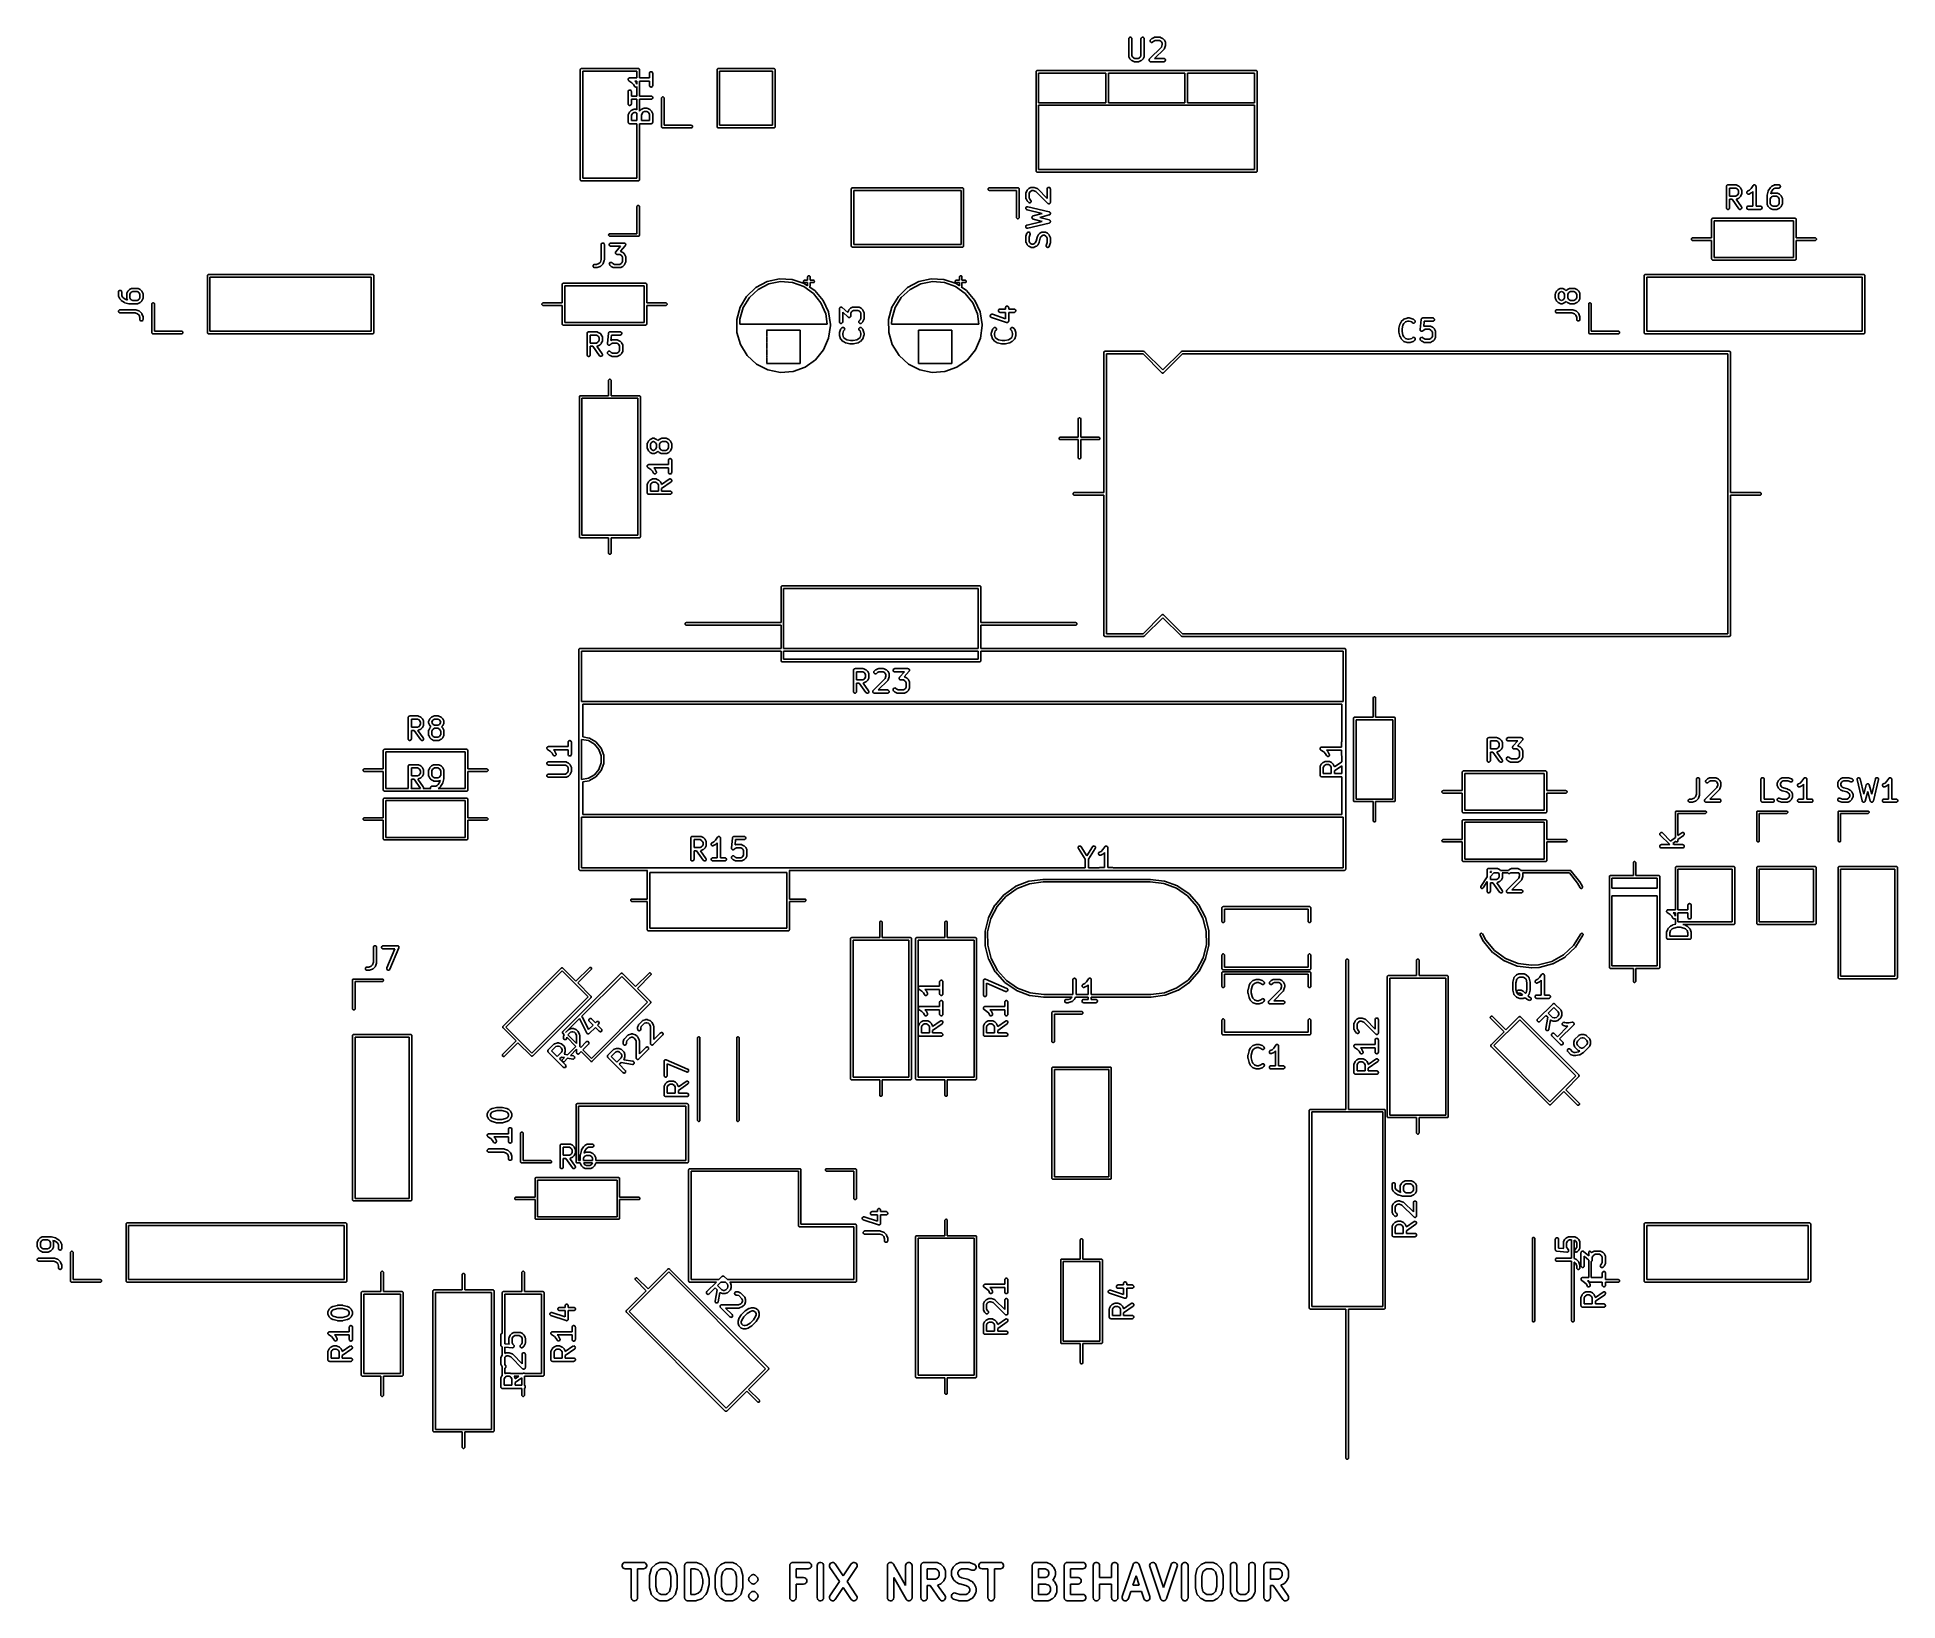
# Model space of a CAD drawing. Extents: x 18.9 to 106.1, y -88.7 to -15.4.
import ezdxf

# ---------------------------------------------------------------- set-up
doc = ezdxf.new("R2010")
doc.units = 0
doc.header["$MEASUREMENT"] = 0
doc.layers.add('BLACK', color=7, linetype='CONTINUOUS')

msp = doc.modelspace()

# ---------------------------------------------------------------- linework, layer by layer
at = {"layer": 'BLACK', "linetype": 'CONTINUOUS'}
for p, q in [((70.0291, -15.5024), (70.0336, -15.4767)), ((70.0291, -16.3119), (70.0291, -15.5024)), ((70.0336, -15.4767), (70.0466, -15.4542)), ((70.0466, -15.4542), (70.0666, -15.4374)), ((70.0666, -15.4374), (70.0911, -15.4285)), ((70.0911, -15.4285), (70.1171, -15.4285)), ((70.1171, -15.4285), (70.1416, -15.4374)), ((70.1416, -15.4374), (70.1615, -15.4542)), ((70.1615, -15.4542), (70.1746, -15.4767)), ((70.1746, -15.4767), (70.1791, -15.5024)), ((70.1791, -15.5024), (70.1791, -16.2942)), ((70.6005, -15.5024), (70.605, -15.4767)), ((70.6005, -16.2942), (70.6005, -15.5024)), ((70.605, -15.4767), (70.6181, -15.4542)), ((70.6181, -15.4542), (70.638, -15.4374)), ((70.638, -15.4374), (70.6625, -15.4285)), ((70.6625, -15.4285), (70.6885, -15.4285)), ((70.6885, -15.4285), (70.713, -15.4374)), ((70.713, -15.4374), (70.733, -15.4542)), ((70.733, -15.4542), (70.746, -15.4767)), ((70.746, -15.4767), (70.7505, -15.5024)), ((70.7505, -15.5024), (70.7505, -16.3119)), ((71.0294, -15.5911), (71.0361, -15.5659)), ((71.0316, -15.617), (71.0294, -15.5911)), ((71.0427, -15.6406), (71.0316, -15.617)), ((71.0361, -15.5659), (71.0511, -15.5446)), ((71.0611, -15.6591), (71.0427, -15.6406)), ((71.0511, -15.5446), (71.0987, -15.497)), ((71.0847, -15.6701), (71.0611, -15.6591)), ((71.1106, -15.6723), (71.0847, -15.6701)), ((71.0987, -15.497), (71.1085, -15.4901)), ((71.1085, -15.4901), (71.1182, -15.4829)), ((71.1358, -15.6656), (71.1106, -15.6723)), ((71.1182, -15.4829), (71.2134, -15.4353)), ((71.1571, -15.6507), (71.1358, -15.6656)), ((71.1961, -15.6116), (71.1571, -15.6507)), ((71.2647, -15.5774), (71.1961, -15.6116)), ((71.2134, -15.4353), (71.2176, -15.4341)), ((71.2176, -15.4341), (71.2213, -15.4319)), ((71.2213, -15.4319), (71.23, -15.4304)), ((71.23, -15.4304), (71.2384, -15.4279)), ((71.2384, -15.4279), (71.2427, -15.4281)), ((71.2427, -15.4281), (71.247, -15.4274)), ((71.247, -15.4274), (71.485, -15.4274)), ((71.4673, -15.5774), (71.2647, -15.5774)), ((71.5359, -15.6116), (71.4673, -15.5774)), ((71.485, -15.4274), (71.4893, -15.4281)), ((71.4893, -15.4281), (71.4936, -15.4279)), ((71.4936, -15.4279), (71.502, -15.4304)), ((71.502, -15.4304), (71.5107, -15.4319)), ((71.5107, -15.4319), (71.5144, -15.4341)), ((71.5144, -15.4341), (71.5186, -15.4353)), ((71.5186, -15.4353), (71.6138, -15.4829)), ((71.5663, -15.642), (71.5359, -15.6116)), ((71.6005, -15.7106), (71.5663, -15.642)), ((71.6138, -15.4829), (71.6235, -15.4901)), ((71.6235, -15.4901), (71.6333, -15.497)), ((71.6333, -15.497), (71.6809, -15.5446)), ((71.6809, -15.5446), (71.6878, -15.5544)), ((71.6878, -15.5544), (71.695, -15.5641)), ((71.695, -15.5641), (71.7426, -15.6593)), ((71.7426, -15.6593), (71.7438, -15.6635)), ((71.7438, -15.6635), (71.746, -15.6672)), ((71.746, -15.6672), (71.7475, -15.6759)), ((71.7475, -15.6759), (71.75, -15.6843)), ((71.75, -15.6843), (71.7498, -15.6886)), ((71.7498, -15.6886), (71.7505, -15.6929)), ((70.0298, -16.3162), (70.0291, -16.3119)), ((70.0296, -16.3205), (70.0298, -16.3162)), ((70.0321, -16.3289), (70.0296, -16.3205)), ((70.0336, -16.3376), (70.0321, -16.3289)), ((70.0358, -16.3413), (70.0336, -16.3376)), ((70.037, -16.3454), (70.0358, -16.3413)), ((70.0846, -16.4407), (70.037, -16.3454)), ((70.0918, -16.4503), (70.0846, -16.4407)), ((70.0987, -16.4602), (70.0918, -16.4503)), ((70.1463, -16.5078), (70.0987, -16.4602)), ((70.1561, -16.5147), (70.1463, -16.5078)), ((70.1658, -16.5218), (70.1561, -16.5147)), ((70.261, -16.5695), (70.1658, -16.5218)), ((70.1791, -16.2942), (70.2134, -16.3627)), ((70.2134, -16.3627), (70.2438, -16.3931)), ((70.2438, -16.3931), (70.3123, -16.4274)), ((70.3123, -16.4274), (70.4673, -16.4274)), ((70.4673, -16.4274), (70.5359, -16.3931)), ((70.6138, -16.5218), (70.5186, -16.5695)), ((70.5359, -16.3931), (70.5663, -16.3627)), ((70.5663, -16.3627), (70.6005, -16.2942)), ((70.6235, -16.5147), (70.6138, -16.5218)), ((70.6333, -16.5078), (70.6235, -16.5147)), ((70.6809, -16.4602), (70.6333, -16.5078)), ((70.6878, -16.4503), (70.6809, -16.4602)), ((70.695, -16.4407), (70.6878, -16.4503)), ((70.7426, -16.3454), (70.695, -16.4407)), ((70.7438, -16.3413), (70.7426, -16.3454)), ((70.746, -16.3376), (70.7438, -16.3413)), ((70.7475, -16.3289), (70.746, -16.3376)), ((70.75, -16.3205), (70.7475, -16.3289)), ((70.7505, -16.3119), (70.7498, -16.3162)), ((70.7498, -16.3162), (70.75, -16.3205)), ((70.9818, -16.4958), (70.9826, -16.4927)), ((70.9826, -16.5056), (70.9818, -16.4958)), ((70.9826, -16.4894), (70.986, -16.4801)), ((70.9826, -16.4927), (70.9826, -16.4894)), ((70.9826, -16.5154), (70.9826, -16.5056)), ((70.9837, -16.5185), (70.9826, -16.5154)), ((70.984, -16.5218), (70.9837, -16.5185)), ((70.9882, -16.5307), (70.984, -16.5218)), ((70.986, -16.4801), (70.9885, -16.4707)), ((70.9915, -16.5399), (70.9882, -16.5307)), ((70.9885, -16.4707), (70.9904, -16.468)), ((70.9904, -16.468), (70.9915, -16.4649)), ((70.9915, -16.4649), (70.9978, -16.4574)), ((70.9936, -16.5424), (70.9915, -16.5399)), ((70.995, -16.5454), (70.9936, -16.5424)), ((71.002, -16.5523), (70.995, -16.5454)), ((70.9978, -16.4574), (71.0034, -16.4493)), ((71.0083, -16.5598), (71.002, -16.5523)), ((71.0034, -16.4493), (71.5624, -15.8904)), ((71.0111, -16.5615), (71.0083, -16.5598)), ((71.6809, -15.984), (71.2375, -16.4274)), ((71.2375, -16.4274), (71.6755, -16.4274)), ((71.5624, -15.8904), (71.6005, -15.7759)), ((71.6005, -15.7759), (71.6005, -15.7106)), ((71.6755, -16.4274), (71.7012, -16.4319)), ((71.6834, -15.9804), (71.6809, -15.984)), ((71.6867, -15.9776), (71.6834, -15.9804)), ((71.6908, -15.9698), (71.6867, -15.9776)), ((71.6959, -15.9626), (71.6908, -15.9698)), ((71.697, -15.9585), (71.6959, -15.9626)), ((71.6991, -15.9547), (71.697, -15.9585)), ((71.7467, -15.8118), (71.6991, -15.9547)), ((71.7012, -16.4319), (71.7237, -16.4449)), ((71.7237, -16.5598), (71.7012, -16.5729)), ((71.7237, -16.4449), (71.7405, -16.4649)), ((71.7405, -16.5399), (71.7237, -16.5598)), ((71.7405, -16.4649), (71.7494, -16.4894)), ((71.7494, -16.5154), (71.7405, -16.5399)), ((71.7484, -15.7999), (71.7467, -15.8118)), ((71.7505, -15.7881), (71.7484, -15.7999)), ((71.7494, -16.4894), (71.7494, -16.5154)), ((71.7505, -15.6929), (71.7505, -15.7881)), ((44.33, -16.9474), (44.3318, -16.9424)), ((44.33, -16.9528), (44.33, -16.9474)), ((44.33, -22.1032), (44.33, -16.9528)), ((44.3318, -16.9424), (44.3327, -16.9372)), ((44.3327, -16.9372), (44.3354, -16.9326)), ((44.3354, -16.9326), (44.3372, -16.9275)), ((44.3372, -16.9275), (44.3407, -16.9234)), ((44.3407, -16.9234), (44.3433, -16.9188)), ((44.3433, -16.9188), (44.3474, -16.9154)), ((44.3474, -16.9154), (44.3508, -16.9113)), ((44.3508, -16.9113), (44.3555, -16.9087)), ((44.3555, -16.9087), (44.3595, -16.9052)), ((44.3595, -16.9052), (44.3645, -16.9034)), ((44.3645, -16.9034), (44.3692, -16.9007)), ((44.3692, -16.9007), (44.3744, -16.8998)), ((44.3744, -16.8998), (44.3794, -16.898)), ((44.3794, -16.898), (44.3847, -16.898)), ((44.3847, -16.898), (44.3848, -16.898)), ((44.3848, -16.898), (47.0552, -16.898)), ((44.45, -17.018), (44.45, -22.038)), ((46.99, -17.018), (44.45, -17.018)), ((46.5775, -17.4022), (46.5785, -17.3982)), ((46.5785, -17.4111), (46.5775, -17.4022)), ((46.5785, -17.394), (46.5816, -17.3856)), ((46.5785, -17.3982), (46.5785, -17.394)), ((46.5785, -17.4201), (46.5785, -17.4111)), ((46.5799, -17.424), (46.5785, -17.4201)), ((46.5804, -17.4281), (46.5799, -17.424)), ((46.5844, -17.4361), (46.5804, -17.4281)), ((46.5816, -17.3856), (46.5837, -17.3769)), ((46.5837, -17.3769), (46.586, -17.3735)), ((46.586, -17.3735), (46.5874, -17.3695)), ((46.5874, -17.3695), (46.5932, -17.3627)), ((46.5932, -17.3627), (46.5981, -17.3552)), ((46.5981, -17.3552), (46.6015, -17.3528)), ((46.6015, -17.3528), (46.6042, -17.3496)), ((46.6042, -17.3496), (46.6119, -17.3451)), ((46.6119, -17.3451), (46.6191, -17.3398)), ((46.6191, -17.3398), (46.6231, -17.3386)), ((46.6231, -17.3386), (46.6267, -17.3366)), ((46.6267, -17.3366), (46.6355, -17.335)), ((46.6355, -17.335), (46.6441, -17.3325)), ((46.6441, -17.3325), (46.6483, -17.3328)), ((46.6483, -17.3328), (46.6524, -17.332)), ((46.6524, -17.332), (46.99, -17.332)), ((46.99, -17.332), (46.99, -17.018)), ((47.0552, -16.898), (47.0553, -16.898)), ((47.0553, -16.898), (47.0606, -16.898)), ((47.0606, -16.898), (47.0656, -16.8998)), ((47.0656, -16.8998), (47.0708, -16.9007)), ((47.0708, -16.9007), (47.0755, -16.9034)), ((47.0755, -16.9034), (47.0805, -16.9052)), ((47.0805, -16.9052), (47.0845, -16.9087)), ((47.0845, -16.9087), (47.0892, -16.9113)), ((47.0892, -16.9113), (47.0926, -16.9154)), ((47.0926, -16.9154), (47.0967, -16.9188)), ((47.0967, -16.9188), (47.0993, -16.9235)), ((47.0993, -16.9235), (47.1028, -16.9275)), ((47.1028, -16.9275), (47.1046, -16.9325)), ((47.1046, -16.9325), (47.1073, -16.9372)), ((47.1073, -16.9372), (47.1082, -16.9424)), ((47.1082, -16.9424), (47.11, -16.9474)), ((47.11, -16.9474), (47.11, -16.9527)), ((47.11, -16.9527), (47.11, -16.9528)), ((47.11, -16.9528), (47.11, -17.332)), ((47.11, -17.332), (47.5774, -17.332)), ((47.5774, -17.1213), (47.5819, -17.0957)), ((47.5774, -17.332), (47.5774, -17.1213)), ((47.5819, -17.0957), (47.5949, -17.0731)), ((47.5949, -17.0731), (47.6149, -17.0564)), ((47.6149, -17.0564), (47.6394, -17.0475)), ((47.6394, -17.0475), (47.6654, -17.0475)), ((47.6654, -17.0475), (47.6899, -17.0564)), ((47.6899, -17.0564), (47.7098, -17.0731)), ((47.7098, -17.0731), (47.7229, -17.0957)), ((47.7229, -17.0957), (47.7274, -17.1213)), ((47.7274, -17.1213), (47.7274, -17.6928)), ((50.74, -16.9474), (50.7418, -16.9424)), ((50.74, -16.9528), (50.74, -16.9474)), ((50.74, -19.6232), (50.74, -16.9528)), ((50.7418, -16.9424), (50.7428, -16.9372)), ((50.7428, -16.9372), (50.7454, -16.9326)), ((50.7454, -16.9326), (50.7472, -16.9275)), ((50.7472, -16.9275), (50.7507, -16.9234)), ((50.7507, -16.9234), (50.7533, -16.9188)), ((50.7533, -16.9188), (50.7574, -16.9154)), ((50.7574, -16.9154), (50.7608, -16.9113)), ((50.7608, -16.9113), (50.7655, -16.9087)), ((50.7655, -16.9087), (50.7695, -16.9052)), ((50.7695, -16.9052), (50.7745, -16.9034)), ((50.7745, -16.9034), (50.7792, -16.9007)), ((50.7792, -16.9007), (50.7844, -16.8998)), ((50.7844, -16.8998), (50.7894, -16.898)), ((50.7894, -16.898), (50.7947, -16.898)), ((50.7947, -16.898), (50.7948, -16.898)), ((50.7948, -16.898), (53.4052, -16.898)), ((50.86, -17.018), (50.86, -19.558)), ((53.34, -17.018), (50.86, -17.018)), ((53.34, -19.558), (53.34, -17.018)), ((53.4052, -16.898), (53.4053, -16.898)), ((53.4053, -16.898), (53.4106, -16.898)), ((53.4106, -16.898), (53.4156, -16.8998)), ((53.4156, -16.8998), (53.4208, -16.9007)), ((53.4208, -16.9007), (53.4255, -16.9034)), ((53.4255, -16.9034), (53.4305, -16.9052)), ((53.4305, -16.9052), (53.4345, -16.9087)), ((53.4345, -16.9087), (53.4392, -16.9113)), ((53.4392, -16.9113), (53.4426, -16.9154)), ((53.4426, -16.9154), (53.4467, -16.9188)), ((53.4467, -16.9188), (53.4493, -16.9235)), ((53.4493, -16.9235), (53.4528, -16.9275)), ((53.4528, -16.9275), (53.4546, -16.9325)), ((53.4546, -16.9325), (53.4573, -16.9372)), ((53.4573, -16.9372), (53.4582, -16.9424)), ((53.4582, -16.9424), (53.46, -16.9474)), ((53.46, -16.9474), (53.46, -16.9527)), ((53.46, -16.9527), (53.46, -16.9528)), ((53.46, -16.9528), (53.46, -19.6232)), ((65.686, -17.0394), (65.6878, -17.0344)), ((65.686, -17.0447), (65.686, -17.0394)), ((65.686, -17.0448), (65.686, -17.0447)), ((65.686, -21.6804), (65.686, -17.0448)), ((65.6878, -17.0344), (65.6887, -17.0292)), ((65.6887, -17.0292), (65.6914, -17.0245)), ((65.6914, -17.0245), (65.6932, -17.0195)), ((65.6932, -17.0195), (65.6967, -17.0155)), ((65.6967, -17.0155), (65.6993, -17.0108)), ((65.6993, -17.0108), (65.7034, -17.0074)), ((65.7034, -17.0074), (65.7068, -17.0033)), ((65.7068, -17.0033), (65.7115, -17.0007)), ((65.7115, -17.0007), (65.7155, -16.9972)), ((65.7155, -16.9972), (65.7205, -16.9954)), ((65.7205, -16.9954), (65.7252, -16.9927)), ((65.7252, -16.9927), (65.7304, -16.9918)), ((65.7304, -16.9918), (65.7354, -16.99)), ((65.7354, -16.99), (65.7407, -16.99)), ((65.7407, -16.99), (65.7408, -16.99)), ((65.7408, -16.99), (75.9912, -16.99)), ((65.806, -17.11), (65.806, -18.5)), ((68.956, -17.11), (65.806, -17.11)), ((68.956, -18.5), (68.956, -17.11)), ((69.076, -17.11), (69.076, -18.5)), ((72.657, -17.11), (69.076, -17.11)), ((70.2652, -16.5707), (70.261, -16.5695)), ((70.2689, -16.5729), (70.2652, -16.5707)), ((70.2776, -16.5744), (70.2689, -16.5729)), ((70.286, -16.5769), (70.2776, -16.5744)), ((70.2903, -16.5766), (70.286, -16.5769)), ((70.2946, -16.5774), (70.2903, -16.5766)), ((70.485, -16.5774), (70.2946, -16.5774)), ((70.4893, -16.5766), (70.485, -16.5774)), ((70.4936, -16.5769), (70.4893, -16.5766)), ((70.502, -16.5744), (70.4936, -16.5769)), ((70.5107, -16.5729), (70.502, -16.5744)), ((70.5144, -16.5707), (70.5107, -16.5729)), ((70.5186, -16.5695), (70.5144, -16.5707)), ((71.0135, -16.5638), (71.0111, -16.5615)), ((71.0223, -16.568), (71.0135, -16.5638)), ((71.0308, -16.5729), (71.0223, -16.568)), ((71.0341, -16.5734), (71.0308, -16.5729)), ((71.0371, -16.5748), (71.0341, -16.5734)), ((71.0468, -16.5757), (71.0371, -16.5748)), ((71.0565, -16.5774), (71.0468, -16.5757)), ((71.6755, -16.5774), (71.0565, -16.5774)), ((71.7012, -16.5729), (71.6755, -16.5774)), ((72.657, -18.5), (72.657, -17.11)), ((72.777, -17.11), (72.777, -18.5)), ((75.926, -17.11), (72.777, -17.11)), ((75.926, -18.5), (75.926, -17.11)), ((75.9912, -16.99), (75.9913, -16.99)), ((75.9913, -16.99), (75.9966, -16.99)), ((75.9966, -16.99), (76.0016, -16.9918)), ((76.0016, -16.9918), (76.0068, -16.9927)), ((76.0068, -16.9927), (76.0115, -16.9954)), ((76.0115, -16.9954), (76.0165, -16.9972)), ((76.0165, -16.9972), (76.0205, -17.0007)), ((76.0205, -17.0007), (76.0252, -17.0033)), ((76.0252, -17.0033), (76.0286, -17.0074)), ((76.0286, -17.0074), (76.0327, -17.0108)), ((76.0327, -17.0108), (76.0353, -17.0155)), ((76.0353, -17.0155), (76.0388, -17.0195)), ((76.0388, -17.0195), (76.0406, -17.0245)), ((76.0406, -17.0245), (76.0433, -17.0292)), ((76.0433, -17.0292), (76.0442, -17.0344)), ((76.0442, -17.0344), (76.046, -17.0394)), ((76.046, -17.0394), (76.046, -17.0447)), ((76.046, -17.0447), (76.046, -17.0448)), ((76.046, -17.0448), (76.046, -21.6962)), ((46.5774, -17.9785), (46.5819, -17.9528)), ((46.5774, -18.5499), (46.5774, -17.9785)), ((46.5819, -17.9528), (46.5949, -17.9303)), ((46.5874, -17.4445), (46.5844, -17.4361)), ((46.5901, -17.4477), (46.5874, -17.4445)), ((46.5919, -17.4515), (46.5901, -17.4477)), ((46.5984, -17.4576), (46.5919, -17.4515)), ((46.5949, -17.9303), (46.6149, -17.9135)), ((46.6042, -17.4645), (46.5984, -17.4576)), ((46.6078, -17.4666), (46.6042, -17.4645)), ((46.6108, -17.4695), (46.6078, -17.4666)), ((46.7475, -17.5606), (46.6108, -17.4695)), ((46.6149, -17.9135), (46.6394, -17.9046)), ((46.6394, -17.9046), (46.6654, -17.9046)), ((46.6654, -17.9046), (46.6899, -17.9135)), ((46.6899, -17.9135), (46.7098, -17.9303)), ((46.7098, -17.9303), (46.7229, -17.9528)), ((46.7229, -17.9528), (46.7274, -17.9785)), ((46.7274, -17.9785), (46.7274, -18.1892)), ((46.7274, -18.1892), (46.99, -18.1892)), ((46.8288, -17.6419), (46.7475, -17.5606)), ((46.871, -17.7263), (46.8288, -17.6419)), ((46.8865, -17.7472), (46.871, -17.7263)), ((46.8811, -17.482), (46.9435, -17.5445)), ((46.99, -17.482), (46.8811, -17.482)), ((46.9083, -17.7616), (46.8865, -17.7472)), ((46.9336, -17.7676), (46.9083, -17.7616)), ((46.9595, -17.7646), (46.9336, -17.7676)), ((46.9435, -17.5445), (46.9504, -17.5543)), ((46.9504, -17.5543), (46.9576, -17.564)), ((46.9576, -17.564), (46.99, -17.6289)), ((46.9828, -17.753), (46.9595, -17.7646)), ((46.99, -17.7454), (46.9828, -17.753)), ((46.99, -17.6289), (46.99, -17.482)), ((46.99, -18.1892), (46.99, -17.7454)), ((47.5774, -17.482), (47.11, -17.482)), ((47.11, -17.482), (47.11, -18.1892)), ((47.11, -18.1892), (47.6524, -18.1892)), ((47.5774, -17.6928), (47.5774, -17.482)), ((47.5819, -17.7184), (47.5774, -17.6928)), ((47.5949, -17.741), (47.5819, -17.7184)), ((47.6149, -17.7577), (47.5949, -17.741)), ((47.6394, -17.7666), (47.6149, -17.7577)), ((47.6654, -17.7666), (47.6394, -17.7666)), ((47.6524, -18.1892), (47.678, -18.1937)), ((47.6899, -17.7577), (47.6654, -17.7666)), ((47.678, -18.1937), (47.7006, -18.2067)), ((47.7098, -17.741), (47.6899, -17.7577)), ((47.7006, -18.2067), (47.7173, -18.2267)), ((47.7173, -18.3017), (47.7006, -18.3216)), ((47.7229, -17.7184), (47.7098, -17.741)), ((47.7173, -18.2267), (47.7262, -18.2512)), ((47.7262, -18.2772), (47.7173, -18.3017)), ((47.7274, -17.6928), (47.7229, -17.7184)), ((47.7262, -18.2512), (47.7262, -18.2772)), ((48.14, -18.2828), (48.1427, -18.2672)), ((48.14, -19.6232), (48.14, -18.2828)), ((48.1427, -18.2672), (48.1533, -18.2488)), ((48.1533, -18.2488), (48.1695, -18.2352)), ((48.1695, -18.2352), (48.1894, -18.228)), ((48.1894, -18.228), (48.2106, -18.228)), ((48.2106, -18.228), (48.2305, -18.2352)), ((48.2305, -18.2352), (48.2467, -18.2488)), ((48.2467, -18.2488), (48.2573, -18.2672)), ((48.2573, -18.2672), (48.26, -18.2828)), ((48.26, -18.2828), (48.26, -19.558)), ((46.5819, -18.5756), (46.5774, -18.5499)), ((46.5774, -19.0737), (46.5781, -19.0695)), ((46.5774, -19.407), (46.5774, -19.0737)), ((46.5779, -19.0651), (46.5804, -19.0567)), ((46.5781, -19.0695), (46.5779, -19.0651)), ((46.5804, -19.0567), (46.5819, -19.0481)), ((46.5949, -18.5981), (46.5819, -18.5756)), ((46.5819, -19.0481), (46.5841, -19.0443)), ((46.5841, -19.0443), (46.5853, -19.0402)), ((46.5853, -19.0402), (46.6329, -18.9449)), ((46.6149, -18.6149), (46.5949, -18.5981)), ((46.6394, -18.6238), (46.6149, -18.6149)), ((46.6329, -18.9449), (46.6401, -18.9353)), ((46.6654, -18.6238), (46.6394, -18.6238)), ((46.6401, -18.9353), (46.647, -18.9254)), ((46.647, -18.9254), (46.6946, -18.8778)), ((46.6899, -18.6149), (46.6654, -18.6238)), ((46.7098, -18.5981), (46.6899, -18.6149)), ((46.6946, -18.8778), (46.7044, -18.8709)), ((46.7044, -18.8709), (46.7141, -18.8638)), ((46.7229, -18.5756), (46.7098, -18.5981)), ((46.7141, -18.8638), (46.8093, -18.8162)), ((46.7274, -18.5499), (46.7229, -18.5756)), ((46.99, -18.3392), (46.7274, -18.3392)), ((46.7274, -18.3392), (46.7274, -18.5499)), ((46.7616, -19.0229), (46.7274, -19.0914)), ((46.7274, -19.0914), (46.7274, -19.332)), ((46.792, -18.9925), (46.7616, -19.0229)), ((46.8606, -18.9582), (46.792, -18.9925)), ((46.8093, -18.8162), (46.8135, -18.8149)), ((46.8135, -18.8149), (46.8172, -18.8128)), ((46.8172, -18.8128), (46.8259, -18.8112)), ((46.8259, -18.8112), (46.8343, -18.8087)), ((46.8343, -18.8087), (46.8386, -18.809)), ((46.8386, -18.809), (46.8429, -18.8082)), ((46.8429, -18.8082), (46.9381, -18.8082)), ((46.9204, -18.9582), (46.8606, -18.9582)), ((46.9889, -18.9925), (46.9204, -18.9582)), ((46.9381, -18.8082), (46.9424, -18.809)), ((46.9424, -18.809), (46.9467, -18.8087)), ((46.9467, -18.8087), (46.9551, -18.8112)), ((46.9551, -18.8112), (46.9637, -18.8128)), ((46.9637, -18.8128), (46.9675, -18.8149)), ((46.9675, -18.8149), (46.9716, -18.8162)), ((46.9716, -18.8162), (46.99, -18.8253)), ((46.99, -18.9936), (46.9889, -18.9925)), ((46.99, -18.8253), (46.99, -18.3392)), ((46.99, -19.332), (46.99, -18.9936)), ((47.6524, -18.3392), (47.11, -18.3392)), ((47.11, -18.3392), (47.11, -18.8966)), ((47.11, -18.8966), (47.1133, -18.892)), ((47.1133, -18.892), (47.1174, -18.8842)), ((47.1174, -18.8842), (47.1207, -18.8814)), ((47.1207, -18.8814), (47.1232, -18.8778)), ((47.1232, -18.8778), (47.1708, -18.8302)), ((47.1708, -18.8302), (47.1806, -18.8233)), ((47.1806, -18.8233), (47.1903, -18.8162)), ((47.1903, -18.8162), (47.2855, -18.7685)), ((47.2417, -18.9714), (47.2036, -19.0859)), ((47.2036, -19.0859), (47.2036, -19.332)), ((47.2682, -18.9449), (47.2417, -18.9714)), ((47.3368, -18.9106), (47.2682, -18.9449)), ((47.2855, -18.7685), (47.2896, -18.7673)), ((47.2896, -18.7673), (47.2934, -18.7651)), ((47.2934, -18.7651), (47.3021, -18.7636)), ((47.3021, -18.7636), (47.3105, -18.7611)), ((47.3105, -18.7611), (47.3148, -18.7614)), ((47.3148, -18.7614), (47.319, -18.7606)), ((47.319, -18.7606), (47.4619, -18.7606)), ((47.4442, -18.9106), (47.3368, -18.9106)), ((47.5127, -18.9449), (47.4442, -18.9106)), ((47.4619, -18.7606), (47.4662, -18.7614)), ((47.4662, -18.7614), (47.4705, -18.7611)), ((47.4705, -18.7611), (47.4789, -18.7636)), ((47.4789, -18.7636), (47.4876, -18.7651)), ((47.4876, -18.7651), (47.4913, -18.7673)), ((47.4913, -18.7673), (47.4954, -18.7685)), ((47.4954, -18.7685), (47.5907, -18.8162)), ((47.5431, -18.9753), (47.5127, -18.9449)), ((47.5774, -19.0438), (47.5431, -18.9753)), ((47.5774, -19.332), (47.5774, -19.0438)), ((47.5907, -18.8162), (47.6003, -18.8233)), ((47.6003, -18.8233), (47.6102, -18.8302)), ((47.6102, -18.8302), (47.6578, -18.8778)), ((47.678, -18.3347), (47.6524, -18.3392)), ((47.6578, -18.8778), (47.6647, -18.8877)), ((47.6647, -18.8877), (47.6718, -18.8973)), ((47.6718, -18.8973), (47.7195, -18.9926)), ((47.7006, -18.3216), (47.678, -18.3347)), ((47.7195, -18.9926), (47.7207, -18.9967)), ((47.7207, -18.9967), (47.7229, -19.0004)), ((47.7229, -19.0004), (47.7244, -19.0091)), ((47.7244, -19.0091), (47.7269, -19.0175)), ((47.7269, -19.0175), (47.7266, -19.0218)), ((47.7266, -19.0218), (47.7274, -19.0261)), ((47.7274, -19.0261), (47.7274, -19.407)), ((65.806, -18.5), (68.956, -18.5)), ((65.806, -18.62), (65.806, -21.631)), ((75.926, -18.62), (65.806, -18.62)), ((69.076, -18.5), (72.657, -18.5)), ((72.777, -18.5), (75.926, -18.5)), ((75.926, -21.631), (75.926, -18.62)), ((46.5785, -19.4135), (46.5774, -19.407)), ((46.5785, -19.4201), (46.5785, -19.4135)), ((46.5808, -19.4262), (46.5785, -19.4201)), ((46.5819, -19.4327), (46.5808, -19.4262)), ((46.5852, -19.4384), (46.5819, -19.4327)), ((46.5874, -19.4445), (46.5852, -19.4384)), ((46.5916, -19.4496), (46.5874, -19.4445)), ((46.5949, -19.4553), (46.5916, -19.4496)), ((46.6, -19.4595), (46.5949, -19.4553)), ((46.6042, -19.4645), (46.6, -19.4595)), ((46.6099, -19.4678), (46.6042, -19.4645)), ((46.6149, -19.472), (46.6099, -19.4678)), ((46.621, -19.4742), (46.6149, -19.472)), ((46.6267, -19.4775), (46.621, -19.4742)), ((46.6332, -19.4787), (46.6267, -19.4775)), ((46.6394, -19.4809), (46.6332, -19.4787)), ((46.6459, -19.4809), (46.6394, -19.4809)), ((46.6524, -19.482), (46.6459, -19.4809)), ((46.99, -19.482), (46.6524, -19.482)), ((46.7274, -19.332), (46.99, -19.332)), ((46.99, -22.038), (46.99, -19.482)), ((47.6524, -19.482), (47.11, -19.482)), ((47.11, -19.482), (47.11, -22.1032)), ((47.2036, -19.332), (47.5774, -19.332)), ((47.6588, -19.4809), (47.6524, -19.482)), ((47.6654, -19.4809), (47.6588, -19.4809)), ((47.6716, -19.4787), (47.6654, -19.4809)), ((47.678, -19.4775), (47.6716, -19.4787)), ((47.6837, -19.4742), (47.678, -19.4775)), ((47.6899, -19.472), (47.6837, -19.4742)), ((47.6949, -19.4678), (47.6899, -19.472)), ((47.7006, -19.4645), (47.6949, -19.4678)), ((47.7048, -19.4595), (47.7006, -19.4645)), ((47.7098, -19.4553), (47.7048, -19.4595)), ((47.7131, -19.4496), (47.7098, -19.4553)), ((47.7173, -19.4445), (47.7131, -19.4496)), ((47.7196, -19.4384), (47.7173, -19.4445)), ((47.7229, -19.4327), (47.7196, -19.4384)), ((47.724, -19.4262), (47.7229, -19.4327)), ((47.7262, -19.4201), (47.724, -19.4262)), ((47.7274, -19.407), (47.7262, -19.4135)), ((47.7262, -19.4135), (47.7262, -19.4201)), ((48.14, -19.6233), (48.14, -19.6232)), ((48.14, -19.6286), (48.14, -19.6233)), ((48.1418, -19.6336), (48.14, -19.6286)), ((48.1427, -19.6388), (48.1418, -19.6336)), ((48.1454, -19.6435), (48.1427, -19.6388)), ((48.1472, -19.6485), (48.1454, -19.6435)), ((48.1507, -19.6525), (48.1472, -19.6485)), ((48.1533, -19.6572), (48.1507, -19.6525)), ((48.1574, -19.6606), (48.1533, -19.6572)), ((48.1608, -19.6647), (48.1574, -19.6606)), ((48.1655, -19.6673), (48.1608, -19.6647)), ((48.1695, -19.6708), (48.1655, -19.6673)), ((48.1745, -19.6726), (48.1695, -19.6708)), ((48.1792, -19.6753), (48.1745, -19.6726)), ((48.1844, -19.6762), (48.1792, -19.6753)), ((48.1894, -19.678), (48.1844, -19.6762)), ((48.1947, -19.678), (48.1894, -19.678)), ((48.1948, -19.678), (48.1947, -19.678)), ((49.5352, -19.678), (48.1948, -19.678)), ((48.26, -19.558), (49.5352, -19.558)), ((49.5352, -19.558), (49.5508, -19.5607)), ((49.5508, -19.6753), (49.5352, -19.678)), ((49.5508, -19.5607), (49.5692, -19.5713)), ((49.5692, -19.6647), (49.5508, -19.6753)), ((49.5692, -19.5713), (49.5828, -19.5875)), ((49.5828, -19.6485), (49.5692, -19.6647)), ((49.5828, -19.5875), (49.59, -19.6074)), ((49.59, -19.6286), (49.5828, -19.6485)), ((49.59, -19.6074), (49.59, -19.6286)), ((50.74, -19.6233), (50.74, -19.6232)), ((50.74, -19.6286), (50.74, -19.6233)), ((50.7418, -19.6336), (50.74, -19.6286)), ((50.7427, -19.6388), (50.7418, -19.6336)), ((50.7454, -19.6435), (50.7427, -19.6388)), ((50.7472, -19.6485), (50.7454, -19.6435)), ((50.7507, -19.6525), (50.7472, -19.6485)), ((50.7533, -19.6572), (50.7507, -19.6525)), ((50.7574, -19.6606), (50.7533, -19.6572)), ((50.7608, -19.6647), (50.7574, -19.6606)), ((50.7655, -19.6673), (50.7608, -19.6647)), ((50.7695, -19.6708), (50.7655, -19.6673)), ((50.7745, -19.6726), (50.7695, -19.6708)), ((50.7792, -19.6753), (50.7745, -19.6726)), ((50.7844, -19.6762), (50.7792, -19.6753)), ((50.7894, -19.678), (50.7844, -19.6762)), ((50.7947, -19.678), (50.7894, -19.678)), ((50.7948, -19.678), (50.7947, -19.678)), ((53.4052, -19.678), (50.7948, -19.678)), ((50.86, -19.558), (53.34, -19.558)), ((53.4053, -19.678), (53.4052, -19.678)), ((53.4106, -19.678), (53.4053, -19.678)), ((53.4156, -19.6762), (53.4106, -19.678)), ((53.4208, -19.6753), (53.4156, -19.6762)), ((53.4255, -19.6726), (53.4208, -19.6753)), ((53.4305, -19.6708), (53.4255, -19.6726)), ((53.4345, -19.6673), (53.4305, -19.6708)), ((53.4392, -19.6647), (53.4345, -19.6673)), ((53.4426, -19.6606), (53.4392, -19.6647)), ((53.4467, -19.6572), (53.4426, -19.6606)), ((53.4493, -19.6525), (53.4467, -19.6572)), ((53.4528, -19.6485), (53.4493, -19.6525)), ((53.4546, -19.6435), (53.4528, -19.6485)), ((53.4573, -19.6388), (53.4546, -19.6435)), ((53.4582, -19.6336), (53.4573, -19.6388)), ((53.46, -19.6286), (53.4582, -19.6336)), ((53.46, -19.6232), (53.46, -19.6233)), ((53.46, -19.6233), (53.46, -19.6286)), ((65.686, -21.7016), (65.686, -21.6804)), ((65.6878, -21.7066), (65.686, -21.7016)), ((65.6887, -21.7118), (65.6878, -21.7066)), ((65.6914, -21.7164), (65.6887, -21.7118)), ((65.6932, -21.7215), (65.6914, -21.7164)), ((65.6967, -21.7255), (65.6932, -21.7215)), ((65.6993, -21.7302), (65.6967, -21.7255)), ((65.7034, -21.7336), (65.6993, -21.7302)), ((65.7068, -21.7377), (65.7034, -21.7336)), ((65.7115, -21.7403), (65.7068, -21.7377)), ((65.7155, -21.7438), (65.7115, -21.7403)), ((65.7205, -21.7456), (65.7155, -21.7438)), ((65.7252, -21.7483), (65.7205, -21.7456)), ((65.7304, -21.7492), (65.7252, -21.7483)), ((65.7354, -21.751), (65.7304, -21.7492)), ((65.7407, -21.751), (65.7354, -21.751)), ((65.7408, -21.751), (65.7407, -21.751)), ((75.9912, -21.751), (65.7408, -21.751)), ((65.806, -21.631), (75.926, -21.631)), ((75.9913, -21.751), (75.9912, -21.751)), ((75.9966, -21.751), (75.9913, -21.751)), ((76.0016, -21.7492), (75.9966, -21.751)), ((76.0068, -21.7483), (76.0016, -21.7492)), ((76.0115, -21.7456), (76.0068, -21.7483)), ((76.0165, -21.7438), (76.0115, -21.7456)), ((76.0205, -21.7403), (76.0165, -21.7438)), ((76.0252, -21.7377), (76.0205, -21.7403)), ((76.0286, -21.7336), (76.0252, -21.7377)), ((76.0327, -21.7302), (76.0286, -21.7336)), ((76.0353, -21.7255), (76.0327, -21.7302)), ((76.0388, -21.7215), (76.0353, -21.7255)), ((76.0406, -21.7165), (76.0388, -21.7215)), ((76.0433, -21.7118), (76.0406, -21.7165)), ((76.0442, -21.7066), (76.0433, -21.7118)), ((76.046, -21.7016), (76.0442, -21.7066)), ((76.046, -21.6962), (76.046, -21.6963)), ((76.046, -21.6963), (76.046, -21.7016)), ((44.33, -22.1033), (44.33, -22.1032)), ((44.33, -22.1086), (44.33, -22.1033)), ((44.3318, -22.1136), (44.33, -22.1086)), ((44.3327, -22.1188), (44.3318, -22.1136)), ((44.3354, -22.1235), (44.3327, -22.1188)), ((44.3372, -22.1285), (44.3354, -22.1235)), ((44.3407, -22.1325), (44.3372, -22.1285)), ((44.3433, -22.1372), (44.3407, -22.1325)), ((44.3474, -22.1406), (44.3433, -22.1372)), ((44.3508, -22.1447), (44.3474, -22.1406)), ((44.3555, -22.1473), (44.3508, -22.1447)), ((44.3595, -22.1508), (44.3555, -22.1473)), ((44.3645, -22.1526), (44.3595, -22.1508)), ((44.3692, -22.1553), (44.3645, -22.1526)), ((44.3744, -22.1562), (44.3692, -22.1553)), ((44.3794, -22.158), (44.3744, -22.1562)), ((44.3847, -22.158), (44.3794, -22.158)), ((44.3848, -22.158), (44.3847, -22.158)), ((47.0552, -22.158), (44.3848, -22.158)), ((44.45, -22.038), (46.99, -22.038)), ((47.0553, -22.158), (47.0552, -22.158)), ((47.0606, -22.158), (47.0553, -22.158)), ((47.0656, -22.1562), (47.0606, -22.158)), ((47.0708, -22.1553), (47.0656, -22.1562)), ((47.0755, -22.1526), (47.0708, -22.1553)), ((47.0805, -22.1508), (47.0755, -22.1526)), ((47.0845, -22.1473), (47.0805, -22.1508)), ((47.0892, -22.1447), (47.0845, -22.1473)), ((47.0926, -22.1406), (47.0892, -22.1447)), ((47.0967, -22.1372), (47.0926, -22.1406)), ((47.0993, -22.1325), (47.0967, -22.1372)), ((47.1028, -22.1285), (47.0993, -22.1325)), ((47.1046, -22.1235), (47.1028, -22.1285)), ((47.1073, -22.1188), (47.1046, -22.1235)), ((47.1082, -22.1136), (47.1073, -22.1188)), ((47.11, -22.1086), (47.1082, -22.1136)), ((47.11, -22.1032), (47.11, -22.1033)), ((47.11, -22.1033), (47.11, -22.1086)), ((57.03, -22.5354), (57.0318, -22.5304)), ((57.03, -22.5407), (57.03, -22.5354)), ((57.03, -22.5408), (57.03, -22.5407)), ((57.03, -25.1954), (57.03, -22.5408)), ((57.0318, -22.5304), (57.0327, -22.5252)), ((57.0327, -22.5252), (57.0354, -22.5205)), ((57.0354, -22.5205), (57.0372, -22.5155)), ((57.0372, -22.5155), (57.0407, -22.5115)), ((57.0407, -22.5115), (57.0433, -22.5068)), ((57.0433, -22.5068), (57.0474, -22.5034)), ((57.0474, -22.5034), (57.0508, -22.4993)), ((57.0508, -22.4993), (57.0555, -22.4967)), ((57.0555, -22.4967), (57.0595, -22.4932)), ((57.0595, -22.4932), (57.0645, -22.4914)), ((57.0645, -22.4914), (57.0692, -22.4887)), ((57.0692, -22.4887), (57.0744, -22.4878)), ((57.0744, -22.4878), (57.0794, -22.486)), ((57.0794, -22.486), (57.0847, -22.486)), ((57.0847, -22.486), (57.0848, -22.486)), ((57.0848, -22.486), (62.2352, -22.486)), ((57.15, -22.606), (57.15, -25.146)), ((62.17, -22.606), (57.15, -22.606)), ((62.17, -25.146), (62.17, -22.606)), ((62.2352, -22.486), (62.2353, -22.486)), ((62.2353, -22.486), (62.2406, -22.486)), ((62.2406, -22.486), (62.2456, -22.4878)), ((62.2456, -22.4878), (62.2508, -22.4887)), ((62.2508, -22.4887), (62.2555, -22.4914)), ((62.2555, -22.4914), (62.2605, -22.4932)), ((62.2605, -22.4932), (62.2645, -22.4967)), ((62.2645, -22.4967), (62.2692, -22.4993)), ((62.2692, -22.4993), (62.2726, -22.5034)), ((62.2726, -22.5034), (62.2767, -22.5068)), ((62.2767, -22.5068), (62.2793, -22.5115)), ((62.2793, -22.5115), (62.2828, -22.5155)), ((62.2828, -22.5155), (62.2846, -22.5205)), ((62.2846, -22.5205), (62.2873, -22.5252)), ((62.2873, -22.5252), (62.2882, -22.5304)), ((62.2882, -22.5304), (62.29, -22.5354)), ((62.29, -22.5354), (62.29, -22.5407)), ((62.29, -22.5407), (62.29, -22.5408)), ((62.29, -22.5408), (62.29, -25.2112)), ((63.44, -22.5354), (63.4472, -22.5155)), ((63.44, -22.5566), (63.44, -22.5354)), ((63.4472, -22.5765), (63.44, -22.5566)), ((63.4472, -22.5155), (63.4608, -22.4993)), ((63.4608, -22.5927), (63.4472, -22.5765)), ((63.4608, -22.4993), (63.4792, -22.4887)), ((63.4792, -22.6033), (63.4608, -22.5927)), ((63.4792, -22.4887), (63.4948, -22.486)), ((63.4948, -22.606), (63.4792, -22.6033)), ((63.4948, -22.486), (64.8352, -22.486)), ((64.77, -22.606), (63.4948, -22.606)), ((64.77, -23.8812), (64.77, -22.606)), ((64.8352, -22.486), (64.8353, -22.486)), ((64.8353, -22.486), (64.8406, -22.486)), ((64.8406, -22.486), (64.8456, -22.4878)), ((64.8456, -22.4878), (64.8508, -22.4887)), ((64.8508, -22.4887), (64.8555, -22.4914)), ((64.8555, -22.4914), (64.8605, -22.4932)), ((64.8605, -22.4932), (64.8645, -22.4967)), ((64.8645, -22.4967), (64.8692, -22.4993)), ((64.8692, -22.4993), (64.8726, -22.5034)), ((64.8726, -22.5034), (64.8767, -22.5068)), ((64.8767, -22.5068), (64.8793, -22.5115)), ((64.8793, -22.5115), (64.8828, -22.5155)), ((64.8828, -22.5155), (64.8846, -22.5205)), ((64.8846, -22.5205), (64.8873, -22.5252)), ((64.8873, -22.5252), (64.8882, -22.5304)), ((64.8882, -22.5304), (64.89, -22.5354)), ((64.89, -22.5354), (64.89, -22.5407)), ((64.89, -22.5407), (64.89, -22.5408)), ((64.89, -22.5408), (64.89, -23.8812)), ((65.2153, -22.6996), (65.2629, -22.6044)), ((65.2629, -22.6044), (65.2701, -22.5947)), ((65.2701, -22.5947), (65.277, -22.5849)), ((65.277, -22.5849), (65.3246, -22.5373)), ((65.3246, -22.5373), (65.3344, -22.5304)), ((65.3344, -22.5304), (65.3441, -22.5232)), ((65.3441, -22.5232), (65.4393, -22.4756)), ((65.422, -22.6519), (65.3916, -22.6823)), ((65.4906, -22.6177), (65.422, -22.6519)), ((65.4393, -22.4756), (65.4435, -22.4744)), ((65.4435, -22.4744), (65.4472, -22.4722)), ((65.4472, -22.4722), (65.4559, -22.4707)), ((65.4559, -22.4707), (65.4643, -22.4682)), ((65.4643, -22.4682), (65.4686, -22.4684)), ((65.4686, -22.4684), (65.4729, -22.4677)), ((65.4729, -22.4677), (65.5681, -22.4677)), ((65.5559, -22.6177), (65.4906, -22.6177)), ((65.6704, -22.6558), (65.5559, -22.6177)), ((65.5681, -22.4677), (65.5799, -22.4698)), ((65.5799, -22.4698), (65.5918, -22.4715)), ((65.5918, -22.4715), (65.7347, -22.5191)), ((66.2293, -23.2147), (65.6704, -22.6558)), ((65.7347, -22.5191), (65.7385, -22.5212)), ((65.7385, -22.5212), (65.7426, -22.5223)), ((65.7426, -22.5223), (65.7498, -22.5273)), ((65.7498, -22.5273), (65.7576, -22.5315)), ((65.7576, -22.5315), (65.7604, -22.5348)), ((65.7604, -22.5348), (65.764, -22.5373)), ((65.764, -22.5373), (66.2074, -22.9806)), ((66.2074, -22.5427), (66.2119, -22.517)), ((66.2074, -22.9806), (66.2074, -22.5427)), ((66.2119, -22.517), (66.2249, -22.4945)), ((66.2249, -22.4945), (66.2449, -22.4777)), ((66.2449, -22.4777), (66.2694, -22.4688)), ((66.2694, -22.4688), (66.2954, -22.4688)), ((66.2954, -22.4688), (66.3199, -22.4777)), ((66.3199, -22.4777), (66.3398, -22.4945)), ((66.3398, -22.4945), (66.3529, -22.517)), ((66.3529, -22.517), (66.3574, -22.5427)), ((66.3574, -22.5427), (66.3574, -23.1617)), ((98.0247, -22.4244), (98.0259, -22.4179)), ((98.0247, -23.4244), (98.0247, -22.4244)), ((98.0259, -22.4114), (98.0281, -22.4052)), ((98.0259, -22.4179), (98.0259, -22.4114)), ((98.0281, -22.4052), (98.0292, -22.3987)), ((98.0292, -22.3987), (98.0325, -22.393)), ((98.0325, -22.393), (98.0348, -22.3869)), ((98.0348, -22.3869), (98.039, -22.3819)), ((98.039, -22.3819), (98.0423, -22.3762)), ((98.0423, -22.3762), (98.0473, -22.372)), ((98.0473, -22.372), (98.0515, -22.3669)), ((98.0515, -22.3669), (98.0572, -22.3636)), ((98.0572, -22.3636), (98.0622, -22.3594)), ((98.0622, -22.3594), (98.0684, -22.3572)), ((98.0684, -22.3572), (98.0741, -22.3539)), ((98.0741, -22.3539), (98.0805, -22.3528)), ((98.0805, -22.3528), (98.0867, -22.3505)), ((98.0867, -22.3505), (98.0933, -22.3505)), ((98.0933, -22.3505), (98.0997, -22.3494)), ((98.0997, -22.3494), (98.4807, -22.3494)), ((98.1747, -22.4994), (98.1747, -22.8732)), ((98.463, -22.4994), (98.1747, -22.4994)), ((98.5315, -22.5336), (98.463, -22.4994)), ((98.4807, -22.3494), (98.4849, -22.3501)), ((98.4849, -22.3501), (98.4892, -22.3499)), ((98.4892, -22.3499), (98.4977, -22.3524)), ((98.4977, -22.3524), (98.5063, -22.3539)), ((98.5063, -22.3539), (98.5101, -22.3561)), ((98.5101, -22.3561), (98.5142, -22.3573)), ((98.5142, -22.3573), (98.6094, -22.4049)), ((98.5619, -22.564), (98.5315, -22.5336)), ((98.5961, -22.6326), (98.5619, -22.564)), ((98.5961, -22.74), (98.5961, -22.6326)), ((98.6094, -22.4049), (98.6191, -22.4121)), ((98.6191, -22.4121), (98.6289, -22.419)), ((98.6289, -22.419), (98.6766, -22.4666)), ((98.6766, -22.4666), (98.6834, -22.4764)), ((98.6834, -22.4764), (98.6906, -22.4861)), ((98.6906, -22.4861), (98.7382, -22.5813)), ((98.7382, -22.5813), (98.7395, -22.5855)), ((98.7395, -22.5855), (98.7416, -22.5892)), ((98.7416, -22.5892), (98.7431, -22.5979)), ((98.7431, -22.5979), (98.7456, -22.6063)), ((98.7456, -22.6063), (98.7454, -22.6106)), ((98.7454, -22.6106), (98.7461, -22.6149)), ((98.7461, -22.6149), (98.7461, -22.7577)), ((98.9833, -22.6803), (98.9976, -22.6585)), ((98.9976, -22.6585), (99.0186, -22.643)), ((99.0186, -22.643), (99.1029, -22.6008)), ((99.1029, -22.6008), (99.1843, -22.5195)), ((99.1843, -22.5195), (99.2754, -22.3828)), ((99.2628, -22.6531), (99.2004, -22.7155)), ((99.2628, -23.3494), (99.2628, -22.6531)), ((99.2754, -22.3828), (99.2783, -22.3798)), ((99.2783, -22.3798), (99.2804, -22.3762)), ((99.2804, -22.3762), (99.2872, -22.3704)), ((99.2872, -22.3704), (99.2934, -22.3639)), ((99.2934, -22.3639), (99.2971, -22.3621)), ((99.2971, -22.3621), (99.3003, -22.3594)), ((99.3003, -22.3594), (99.3087, -22.3564)), ((99.3087, -22.3564), (99.3167, -22.3524)), ((99.3167, -22.3524), (99.3209, -22.3519)), ((99.3209, -22.3519), (99.3248, -22.3505)), ((99.3248, -22.3505), (99.3337, -22.3505)), ((99.3337, -22.3505), (99.3426, -22.3495)), ((99.3426, -22.3495), (99.3467, -22.3505)), ((99.3467, -22.3505), (99.3508, -22.3505)), ((99.3508, -22.3505), (99.3592, -22.3536)), ((99.3592, -22.3536), (99.3679, -22.3557)), ((99.3679, -22.3557), (99.3714, -22.358)), ((99.3714, -22.358), (99.3753, -22.3594)), ((99.3753, -22.3594), (99.3822, -22.3652)), ((99.3822, -22.3652), (99.3896, -22.3701)), ((99.3896, -22.3701), (99.3921, -22.3735)), ((99.3921, -22.3735), (99.3953, -22.3762)), ((99.3953, -22.3762), (99.3997, -22.3839)), ((99.3997, -22.3839), (99.405, -22.3911)), ((99.405, -22.3911), (99.4062, -22.3951)), ((99.4062, -22.3951), (99.4083, -22.3987)), ((99.4083, -22.3987), (99.4098, -22.4075)), ((99.4098, -22.4075), (99.4124, -22.4161)), ((99.4124, -22.4161), (99.4121, -22.4203)), ((99.4121, -22.4203), (99.4128, -22.4244)), ((99.4128, -22.4244), (99.4128, -23.3494)), ((99.9317, -22.8348), (99.9793, -22.6443)), ((99.9793, -22.6443), (99.9845, -22.6327)), ((99.9845, -22.6327), (99.9897, -22.6209)), ((99.9897, -22.6209), (100.085, -22.478)), ((100.085, -22.478), (100.09, -22.4727)), ((100.09, -22.4727), (100.094, -22.4666)), ((100.094, -22.4666), (100.142, -22.419)), ((100.206, -22.5674), (100.122, -22.6933)), ((100.142, -22.419), (100.152, -22.4121)), ((100.152, -22.4121), (100.161, -22.4049)), ((100.161, -22.4049), (100.257, -22.3573)), ((100.239, -22.5336), (100.206, -22.5674)), ((100.308, -22.4994), (100.239, -22.5336)), ((100.257, -22.3573), (100.261, -22.3561)), ((100.261, -22.3561), (100.265, -22.3539)), ((100.265, -22.3539), (100.273, -22.3524)), ((100.273, -22.3524), (100.282, -22.3499)), ((100.282, -22.3499), (100.286, -22.3501)), ((100.286, -22.3501), (100.29, -22.3494)), ((100.29, -22.3494), (100.481, -22.3494)), ((100.481, -22.4994), (100.308, -22.4994)), ((100.481, -22.3494), (100.506, -22.3539)), ((100.506, -22.4949), (100.481, -22.4994)), ((100.506, -22.3539), (100.529, -22.3669)), ((100.529, -22.4818), (100.506, -22.4949)), ((100.529, -22.3669), (100.546, -22.3869)), ((100.546, -22.4619), (100.529, -22.4818)), ((100.546, -22.3869), (100.555, -22.4114)), ((100.555, -22.4374), (100.546, -22.4619)), ((100.555, -22.4114), (100.555, -22.4374)), ((46.99, -23.3628), (46.9927, -23.3472)), ((46.99, -24.638), (46.99, -23.3628)), ((46.9927, -23.3472), (47.0033, -23.3288)), ((47.0033, -23.3288), (47.0195, -23.3152)), ((47.0195, -23.3152), (47.0394, -23.308)), ((47.0394, -23.308), (47.0606, -23.308)), ((47.0606, -23.308), (47.0805, -23.3152)), ((47.0805, -23.3152), (47.0967, -23.3288)), ((47.0967, -23.3288), (47.1073, -23.3472)), ((47.1073, -23.3472), (47.11, -23.3628)), ((47.11, -23.3628), (47.11, -24.7032)), ((65.2074, -22.7331), (65.2081, -22.7289)), ((65.2074, -22.9712), (65.2074, -22.7331)), ((65.2081, -22.9755), (65.2074, -22.9712)), ((65.2075, -23.443), (65.2135, -23.4176)), ((65.2105, -23.4689), (65.2075, -23.443)), ((65.2079, -22.7246), (65.2104, -22.7161)), ((65.2081, -22.7289), (65.2079, -22.7246)), ((65.2079, -22.9798), (65.2081, -22.9755)), ((65.2104, -22.9882), (65.2079, -22.9798)), ((65.2104, -22.7161), (65.2119, -22.7075)), ((65.2119, -22.9969), (65.2104, -22.9882)), ((65.2222, -23.4922), (65.2105, -23.4689)), ((65.2119, -22.7075), (65.2141, -22.7037)), ((65.2141, -23.0006), (65.2119, -22.9969)), ((65.2135, -23.4176), (65.2279, -23.3959)), ((65.2141, -22.7037), (65.2153, -22.6996)), ((65.2153, -23.0048), (65.2141, -23.0006)), ((65.2629, -23.1), (65.2153, -23.0048)), ((65.2411, -23.51), (65.2222, -23.4922)), ((65.2279, -23.3959), (65.2488, -23.3804)), ((65.265, -23.5204), (65.2411, -23.51)), ((65.2488, -23.3804), (65.2737, -23.3729)), ((65.2701, -23.1097), (65.2629, -23.1)), ((65.9759, -23.6896), (65.265, -23.5204)), ((65.277, -23.1195), (65.2701, -23.1097)), ((65.2737, -23.3729), (65.2998, -23.3745)), ((65.3246, -23.1671), (65.277, -23.1195)), ((65.2998, -23.3745), (66.2998, -23.6126)), ((65.3459, -23.1821), (65.3246, -23.1671)), ((65.3711, -23.1888), (65.3459, -23.1821)), ((65.3916, -22.6823), (65.3574, -22.7508)), ((65.3574, -22.7508), (65.3574, -22.9535)), ((65.3574, -22.9535), (65.3916, -23.022)), ((65.397, -23.1865), (65.3711, -23.1888)), ((65.3916, -23.022), (65.4307, -23.0611)), ((65.4206, -23.1755), (65.397, -23.1865)), ((65.4391, -23.1571), (65.4206, -23.1755)), ((65.4307, -23.0611), (65.4456, -23.0824)), ((65.4501, -23.1335), (65.4391, -23.1571)), ((65.4456, -23.0824), (65.4523, -23.1076)), ((65.4523, -23.1076), (65.4501, -23.1335)), ((66.2374, -23.2204), (66.2293, -23.2147)), ((66.2449, -23.2267), (66.2374, -23.2204)), ((66.248, -23.2278), (66.2449, -23.2267)), ((66.2507, -23.2297), (66.248, -23.2278)), ((66.2601, -23.2322), (66.2507, -23.2297)), ((66.2694, -23.2356), (66.2601, -23.2322)), ((66.2727, -23.2356), (66.2694, -23.2356)), ((66.2758, -23.2364), (66.2727, -23.2356)), ((66.2856, -23.2356), (66.2758, -23.2364)), ((66.2954, -23.2356), (66.2856, -23.2356)), ((66.2985, -23.2344), (66.2954, -23.2356)), ((66.3018, -23.2342), (66.2985, -23.2344)), ((66.3107, -23.23), (66.3018, -23.2342)), ((66.3199, -23.2267), (66.3107, -23.23)), ((66.3224, -23.2245), (66.3199, -23.2267)), ((66.3254, -23.2232), (66.3224, -23.2245)), ((66.3323, -23.2162), (66.3254, -23.2232)), ((66.3398, -23.2099), (66.3323, -23.2162)), ((66.3415, -23.2071), (66.3398, -23.2099)), ((66.3438, -23.2047), (66.3415, -23.2071)), ((66.348, -23.1958), (66.3438, -23.2047)), ((66.3529, -23.1874), (66.348, -23.1958)), ((66.3534, -23.1841), (66.3529, -23.1874)), ((66.3548, -23.1811), (66.3534, -23.1841)), ((66.3557, -23.1714), (66.3548, -23.1811)), ((66.3574, -23.1617), (66.3557, -23.1714)), ((98.0292, -23.45), (98.0247, -23.4244)), ((98.0423, -23.4726), (98.0292, -23.45)), ((98.0622, -23.4893), (98.0423, -23.4726)), ((98.0867, -23.4982), (98.0622, -23.4893)), ((98.1127, -23.4982), (98.0867, -23.4982)), ((98.1372, -23.4893), (98.1127, -23.4982)), ((98.1572, -23.4726), (98.1372, -23.4893)), ((98.1702, -23.45), (98.1572, -23.4726)), ((98.1747, -23.4244), (98.1702, -23.45)), ((98.1747, -22.8732), (98.463, -22.8732)), ((98.2988, -23.0232), (98.1747, -23.0232)), ((98.1747, -23.0232), (98.1747, -23.4244)), ((98.6097, -23.4674), (98.2988, -23.0232)), ((98.463, -22.8732), (98.5315, -22.8389)), ((98.4849, -23.0224), (98.4817, -23.023)), ((98.4817, -23.023), (98.7326, -23.3814)), ((98.4892, -23.0227), (98.4849, -23.0224)), ((98.4977, -23.0202), (98.4892, -23.0227)), ((98.5063, -23.0187), (98.4977, -23.0202)), ((98.5101, -23.0165), (98.5063, -23.0187)), ((98.5142, -23.0153), (98.5101, -23.0165)), ((98.6094, -22.9677), (98.5142, -23.0153)), ((98.5315, -22.8389), (98.5619, -22.8085)), ((98.5619, -22.8085), (98.5961, -22.74)), ((98.6191, -22.9605), (98.6094, -22.9677)), ((98.6281, -23.4858), (98.6097, -23.4674)), ((98.6289, -22.9536), (98.6191, -22.9605)), ((98.6517, -23.4968), (98.6281, -23.4858)), ((98.6766, -22.906), (98.6289, -22.9536)), ((98.6777, -23.4991), (98.6517, -23.4968)), ((98.6834, -22.8962), (98.6766, -22.906)), ((98.7028, -23.4924), (98.6777, -23.4991)), ((98.6906, -22.8865), (98.6834, -22.8962)), ((98.7382, -22.7913), (98.6906, -22.8865)), ((98.7242, -23.4774), (98.7028, -23.4924)), ((98.7391, -23.4561), (98.7242, -23.4774)), ((98.7326, -23.3814), (98.7436, -23.405)), ((98.7395, -22.7871), (98.7382, -22.7913)), ((98.7459, -23.4309), (98.7391, -23.4561)), ((98.7416, -22.7834), (98.7395, -22.7871)), ((98.7431, -22.7747), (98.7416, -22.7834)), ((98.7456, -22.7663), (98.7431, -22.7747)), ((98.7436, -23.405), (98.7459, -23.4309)), ((98.7461, -22.7577), (98.7454, -22.762)), ((98.7454, -22.762), (98.7456, -22.7663)), ((98.9772, -22.7056), (98.9833, -22.6803)), ((98.9802, -22.7315), (98.9772, -22.7056)), ((98.9782, -23.4114), (98.9871, -23.3869)), ((98.9782, -23.4374), (98.9782, -23.4114)), ((98.9871, -23.4619), (98.9782, -23.4374)), ((98.9919, -22.7548), (98.9802, -22.7315)), ((98.9871, -23.3869), (99.0039, -23.3669)), ((99.0039, -23.4818), (98.9871, -23.4619)), ((99.0108, -22.7727), (98.9919, -22.7548)), ((99.0039, -23.3669), (99.0264, -23.3539)), ((99.0264, -23.4949), (99.0039, -23.4818)), ((99.0347, -22.783), (99.0108, -22.7727)), ((99.0264, -23.3539), (99.0521, -23.3494)), ((99.0521, -23.4994), (99.0264, -23.4949)), ((99.0607, -22.7846), (99.0347, -22.783)), ((99.0521, -23.3494), (99.2628, -23.3494)), ((99.6235, -23.4994), (99.0521, -23.4994)), ((99.0856, -22.7772), (99.0607, -22.7846)), ((99.1809, -22.7296), (99.0856, -22.7772)), ((99.1905, -22.7224), (99.1809, -22.7296)), ((99.2004, -22.7155), (99.1905, -22.7224)), ((99.4128, -23.3494), (99.6235, -23.3494)), ((99.6235, -23.3494), (99.6492, -23.3539)), ((99.6492, -23.4949), (99.6235, -23.4994)), ((99.6492, -23.3539), (99.6717, -23.3669)), ((99.6717, -23.4818), (99.6492, -23.4949)), ((99.6717, -23.3669), (99.6885, -23.3869)), ((99.6885, -23.4619), (99.6717, -23.4818)), ((99.6885, -23.3869), (99.6974, -23.4114)), ((99.6974, -23.4374), (99.6885, -23.4619)), ((99.6974, -23.4114), (99.6974, -23.4374)), ((99.9295, -22.853), (99.9311, -22.8439)), ((99.9295, -23.2339), (99.9295, -22.853)), ((99.9302, -23.2382), (99.9295, -23.2339)), ((99.93, -23.2425), (99.9302, -23.2382)), ((99.9325, -23.2509), (99.93, -23.2425)), ((99.9311, -22.8439), (99.9317, -22.8348)), ((99.934, -23.2596), (99.9325, -23.2509)), ((99.9362, -23.2633), (99.934, -23.2596)), ((99.9374, -23.2674), (99.9362, -23.2633)), ((99.985, -23.3627), (99.9374, -23.2674)), ((99.9922, -23.3723), (99.985, -23.3627)), ((99.9991, -23.3822), (99.9922, -23.3723)), ((100.047, -23.4298), (99.9991, -23.3822)), ((100.057, -23.4367), (100.047, -23.4298)), ((100.066, -23.4438), (100.057, -23.4367)), ((100.161, -23.4915), (100.066, -23.4438)), ((100.114, -22.945), (100.079, -23.0135)), ((100.079, -23.0135), (100.079, -23.2162)), ((100.079, -23.2162), (100.114, -23.2847)), ((100.122, -22.6933), (100.103, -22.7674)), ((100.103, -22.7674), (100.161, -22.7383)), ((100.144, -22.9146), (100.114, -22.945)), ((100.114, -23.2847), (100.144, -23.3151)), ((100.213, -22.8803), (100.144, -22.9146)), ((100.144, -23.3151), (100.213, -23.3494)), ((100.161, -22.7383), (100.166, -22.737)), ((100.166, -23.4927), (100.161, -23.4915)), ((100.166, -22.737), (100.169, -22.7349)), ((100.169, -23.4949), (100.166, -23.4927)), ((100.169, -22.7349), (100.178, -22.7333)), ((100.178, -23.4964), (100.169, -23.4949)), ((100.178, -22.7333), (100.186, -22.7308)), ((100.186, -23.4989), (100.178, -23.4964)), ((100.186, -22.7308), (100.191, -22.7311)), ((100.191, -23.4986), (100.186, -23.4989)), ((100.191, -22.7311), (100.195, -22.7303)), ((100.195, -23.4994), (100.191, -23.4986)), ((100.195, -22.7303), (100.385, -22.7303)), ((100.385, -23.4994), (100.195, -23.4994)), ((100.368, -22.8803), (100.213, -22.8803)), ((100.213, -23.3494), (100.368, -23.3494)), ((100.436, -22.9146), (100.368, -22.8803)), ((100.368, -23.3494), (100.436, -23.3151)), ((100.385, -22.7303), (100.39, -22.7311)), ((100.39, -23.4986), (100.385, -23.4994)), ((100.39, -22.7311), (100.394, -22.7308)), ((100.394, -23.4989), (100.39, -23.4986)), ((100.394, -22.7308), (100.402, -22.7333)), ((100.402, -23.4964), (100.394, -23.4989)), ((100.402, -22.7333), (100.411, -22.7349)), ((100.411, -23.4949), (100.402, -23.4964)), ((100.411, -22.7349), (100.415, -22.737)), ((100.415, -23.4927), (100.411, -23.4949)), ((100.415, -22.737), (100.419, -22.7383)), ((100.419, -23.4915), (100.415, -23.4927)), ((100.419, -22.7383), (100.514, -22.7859)), ((100.514, -23.4438), (100.419, -23.4915)), ((100.467, -22.945), (100.436, -22.9146)), ((100.436, -23.3151), (100.467, -23.2847)), ((100.501, -23.0135), (100.467, -22.945)), ((100.467, -23.2847), (100.501, -23.2162)), ((100.501, -23.2162), (100.501, -23.0135)), ((100.514, -22.7859), (100.524, -22.793)), ((100.524, -23.4367), (100.514, -23.4438)), ((100.524, -22.793), (100.534, -22.7999)), ((100.534, -23.4298), (100.524, -23.4367)), ((100.534, -22.7999), (100.581, -22.8475)), ((100.581, -23.3822), (100.534, -23.4298)), ((100.581, -22.8475), (100.588, -22.8574)), ((100.588, -23.3723), (100.581, -23.3822)), ((100.588, -22.8574), (100.595, -22.867)), ((100.595, -23.3627), (100.588, -23.3723)), ((100.595, -22.867), (100.643, -22.9623)), ((100.643, -23.2674), (100.595, -23.3627)), ((100.643, -22.9623), (100.644, -22.9664)), ((100.644, -23.2633), (100.643, -23.2674)), ((100.644, -22.9664), (100.646, -22.9702)), ((100.646, -23.2596), (100.644, -23.2633)), ((100.646, -22.9702), (100.648, -22.9788)), ((100.648, -23.2509), (100.646, -23.2596)), ((100.648, -22.9788), (100.65, -22.9872)), ((100.65, -23.2425), (100.648, -23.2509)), ((100.65, -22.9872), (100.65, -22.9915)), ((100.65, -22.9915), (100.651, -22.9958)), ((100.651, -23.2339), (100.65, -23.2382)), ((100.65, -23.2382), (100.65, -23.2425)), ((100.651, -22.9958), (100.651, -23.2339)), ((64.7728, -23.8968), (64.77, -23.8812)), ((64.7833, -23.9152), (64.7728, -23.8968)), ((64.7995, -23.9288), (64.7833, -23.9152)), ((64.8194, -23.936), (64.7995, -23.9288)), ((64.8406, -23.936), (64.8194, -23.936)), ((64.8605, -23.9288), (64.8406, -23.936)), ((64.8767, -23.9152), (64.8605, -23.9288)), ((64.8873, -23.8968), (64.8767, -23.9152)), ((64.89, -23.8812), (64.8873, -23.8968)), ((65.2075, -24.309), (65.2105, -24.2831)), ((65.2135, -24.3343), (65.2075, -24.309)), ((65.2105, -24.2831), (65.2222, -24.2598)), ((65.2279, -24.3561), (65.2135, -24.3343)), ((65.2222, -24.2598), (65.2411, -24.242)), ((65.2488, -24.3716), (65.2279, -24.3561)), ((65.2411, -24.242), (65.265, -24.2316)), ((65.2737, -24.3791), (65.2488, -24.3716)), ((65.265, -24.2316), (65.9759, -24.0624)), ((65.2998, -24.3775), (65.2737, -24.3791)), ((66.2998, -24.1394), (65.2998, -24.3775)), ((65.4934, -23.8696), (65.4951, -23.8631)), ((65.4939, -23.876), (65.4934, -23.8696)), ((65.4934, -23.8824), (65.4939, -23.876)), ((65.4951, -23.8889), (65.4934, -23.8824)), ((65.4951, -23.8631), (65.4957, -23.8565)), ((65.4957, -23.8955), (65.4951, -23.8889)), ((65.4957, -23.8565), (65.4984, -23.8506)), ((65.4984, -23.9014), (65.4957, -23.8955)), ((65.4984, -23.8506), (65.5001, -23.8444)), ((65.5001, -23.9076), (65.4984, -23.9014)), ((65.5001, -23.8444), (65.5039, -23.8389)), ((65.5039, -23.9131), (65.5001, -23.9076)), ((65.5039, -23.8389), (65.5067, -23.8329)), ((65.5067, -23.9191), (65.5039, -23.9131)), ((65.5067, -23.8329), (65.5113, -23.8283)), ((65.5113, -23.9237), (65.5067, -23.9191)), ((65.5113, -23.8283), (65.515, -23.823)), ((65.515, -23.929), (65.5113, -23.9237)), ((65.515, -23.823), (65.5204, -23.8192)), ((65.5204, -23.9328), (65.515, -23.929)), ((65.5204, -23.8192), (65.5251, -23.8145)), ((65.5251, -23.9375), (65.5204, -23.9328)), ((65.5251, -23.8145), (65.531, -23.8118)), ((65.531, -23.9402), (65.5251, -23.9375)), ((65.531, -23.8118), (65.5363, -23.8081)), ((65.5363, -23.9439), (65.531, -23.9402)), ((65.5363, -23.8081), (65.5427, -23.8063)), ((65.5427, -23.9457), (65.5363, -23.9439)), ((65.5427, -23.8063), (65.5488, -23.8035)), ((65.5488, -23.9485), (65.5427, -23.9457)), ((65.5488, -23.8035), (65.9759, -23.6896)), ((65.9759, -24.0624), (65.5488, -23.9485)), ((66.3017, -23.758), (65.8592, -23.876)), ((65.8592, -23.876), (66.3017, -23.994)), ((66.2998, -23.6126), (66.3068, -23.6156)), ((66.3068, -24.1364), (66.2998, -24.1394)), ((66.3086, -23.7548), (66.3017, -23.758)), ((66.3017, -23.994), (66.3086, -23.9972)), ((66.3068, -23.6156), (66.3142, -23.6176)), ((66.3142, -24.1344), (66.3068, -24.1364)), ((66.316, -23.7526), (66.3086, -23.7548)), ((66.3086, -23.9972), (66.316, -23.9994)), ((66.3142, -23.6176), (66.3186, -23.6207)), ((66.3186, -24.1313), (66.3142, -24.1344)), ((66.3204, -23.7493), (66.316, -23.7526)), ((66.316, -23.9994), (66.3204, -24.0027)), ((66.3186, -23.6207), (66.3237, -23.6229)), ((66.3237, -24.1291), (66.3186, -24.1313)), ((66.3253, -23.747), (66.3204, -23.7493)), ((66.3204, -24.0027), (66.3253, -24.005)), ((66.3237, -23.6229), (66.3292, -23.6282)), ((66.3292, -24.1238), (66.3237, -24.1291)), ((66.3307, -23.7416), (66.3253, -23.747)), ((66.3253, -24.005), (66.3307, -24.0104)), ((66.3292, -23.6282), (66.3355, -23.6326)), ((66.3355, -24.1194), (66.3292, -24.1238)), ((66.3369, -23.737), (66.3307, -23.7416)), ((66.3307, -24.0104), (66.3369, -24.015)), ((66.3355, -23.6326), (66.3386, -23.637)), ((66.3386, -24.115), (66.3355, -24.1194)), ((66.3399, -23.7325), (66.3369, -23.737)), ((66.3369, -24.015), (66.3399, -24.0195)), ((66.3386, -23.637), (66.3426, -23.6408)), ((66.3426, -24.1112), (66.3386, -24.115)), ((66.3438, -23.7286), (66.3399, -23.7325)), ((66.3399, -24.0195), (66.3438, -24.0234)), ((66.3426, -23.6408), (66.346, -23.6476)), ((66.346, -24.1044), (66.3426, -24.1112)), ((66.347, -23.7217), (66.3438, -23.7286)), ((66.3438, -24.0234), (66.347, -24.0303)), ((66.346, -23.6476), (66.3504, -23.6539)), ((66.3504, -24.0981), (66.346, -24.1044)), ((66.3512, -23.7153), (66.347, -23.7217)), ((66.347, -24.0303), (66.3512, -24.0367)), ((66.3504, -23.6539), (66.3518, -23.6592)), ((66.3518, -24.0928), (66.3504, -24.0981)), ((66.3525, -23.71), (66.3512, -23.7153)), ((66.3512, -24.0367), (66.3525, -24.042)), ((66.3518, -23.6592), (66.3543, -23.6641)), ((66.3543, -24.0879), (66.3518, -24.0928)), ((66.3548, -23.705), (66.3525, -23.71)), ((66.3525, -24.042), (66.3548, -24.047)), ((66.3543, -23.6641), (66.3551, -23.6717)), ((66.3551, -24.0803), (66.3543, -24.0879)), ((66.3555, -23.6974), (66.3548, -23.705)), ((66.3548, -24.047), (66.3555, -24.0546)), ((66.3551, -23.6717), (66.3571, -23.6791)), ((66.3571, -24.0729), (66.3551, -24.0803)), ((66.3572, -23.69), (66.3555, -23.6974)), ((66.3555, -24.0546), (66.3572, -24.062)), ((66.3571, -23.6791), (66.3566, -23.6845)), ((66.3566, -23.6845), (66.3572, -23.69)), ((66.3572, -24.062), (66.3566, -24.0675)), ((66.3566, -24.0675), (66.3571, -24.0729)), ((97.334, -23.9614), (97.3358, -23.9564)), ((97.334, -23.9667), (97.334, -23.9614)), ((97.334, -23.9668), (97.334, -23.9667)), ((97.334, -24.832), (97.334, -23.9668)), ((97.3358, -23.9564), (97.3367, -23.9512)), ((97.3367, -23.9512), (97.3394, -23.9465)), ((97.3394, -23.9465), (97.3412, -23.9415)), ((97.3412, -23.9415), (97.3447, -23.9375)), ((97.3447, -23.9375), (97.3473, -23.9328)), ((97.3473, -23.9328), (97.3514, -23.9294)), ((97.3514, -23.9294), (97.3548, -23.9253)), ((97.3548, -23.9253), (97.3595, -23.9227)), ((97.3595, -23.9227), (97.3635, -23.9192)), ((97.3635, -23.9192), (97.3685, -23.9174)), ((97.3685, -23.9174), (97.3732, -23.9147)), ((97.3732, -23.9147), (97.3784, -23.9138)), ((97.3784, -23.9138), (97.3834, -23.912)), ((97.3834, -23.912), (97.3887, -23.912)), ((97.3887, -23.912), (97.3888, -23.912)), ((97.3888, -23.912), (101.239, -23.912)), ((97.454, -24.032), (97.454, -25.752)), ((101.174, -24.032), (97.454, -24.032)), ((101.174, -25.752), (101.174, -24.032)), ((101.239, -23.912), (101.239, -23.912)), ((101.239, -23.912), (101.245, -23.912)), ((101.245, -23.912), (101.25, -23.9138)), ((101.25, -23.9138), (101.255, -23.9147)), ((101.255, -23.9147), (101.259, -23.9174)), ((101.259, -23.9174), (101.264, -23.9192)), ((101.264, -23.9192), (101.269, -23.9227)), ((101.269, -23.9227), (101.273, -23.9253)), ((101.273, -23.9253), (101.277, -23.9294)), ((101.277, -23.9294), (101.281, -23.9328)), ((101.281, -23.9328), (101.283, -23.9375)), ((101.283, -23.9375), (101.287, -23.9415)), ((101.287, -23.9415), (101.289, -23.9465)), ((101.289, -23.9465), (101.291, -23.9512)), ((101.291, -23.9512), (101.292, -23.9564)), ((101.292, -23.9564), (101.294, -23.9614)), ((101.294, -23.9614), (101.294, -23.9667)), ((101.294, -23.9667), (101.294, -23.9668)), ((101.294, -23.9668), (101.294, -24.832)), ((45.3117, -25.1504), (45.3162, -25.1247)), ((45.3117, -25.8525), (45.3117, -25.1504)), ((45.3162, -25.1247), (45.3292, -25.1022)), ((45.3292, -25.1022), (45.3492, -25.0854)), ((45.3492, -25.0854), (45.3736, -25.0765)), ((45.3736, -25.0765), (45.3997, -25.0765)), ((45.3997, -25.0765), (45.4242, -25.0854)), ((45.4242, -25.0854), (45.4441, -25.1022)), ((45.4441, -25.1022), (45.4571, -25.1247)), ((45.4571, -25.1247), (45.4617, -25.1504)), ((45.4617, -25.1504), (45.4617, -25.8647)), ((45.66, -24.6874), (45.6672, -24.6675)), ((45.66, -24.7086), (45.66, -24.6874)), ((45.6672, -24.7285), (45.66, -24.7086)), ((45.6672, -24.6675), (45.6808, -24.6513)), ((45.6808, -24.7447), (45.6672, -24.7285)), ((45.6808, -24.6513), (45.6992, -24.6407)), ((45.6992, -24.7553), (45.6808, -24.7447)), ((45.6938, -25.1374), (45.7027, -25.1129)), ((45.6938, -25.1634), (45.6938, -25.1374)), ((45.7027, -25.1879), (45.6938, -25.1634)), ((45.6992, -24.6407), (45.7148, -24.638)), ((45.7148, -24.758), (45.6992, -24.7553)), ((45.7027, -25.1129), (45.7194, -25.0929)), ((45.7194, -25.2078), (45.7027, -25.1879)), ((45.7148, -24.638), (46.99, -24.638)), ((47.0552, -24.758), (45.7148, -24.758)), ((45.7194, -25.0929), (45.742, -25.0799)), ((45.742, -25.2209), (45.7194, -25.2078)), ((45.742, -25.0799), (45.7676, -25.0754)), ((45.7676, -25.2254), (45.742, -25.2209)), ((45.7676, -25.0754), (46.3867, -25.0754)), ((46.2214, -25.2254), (45.7676, -25.2254)), ((45.9969, -25.4819), (46.2214, -25.2254)), ((46.4431, -25.1998), (46.2156, -25.4598)), ((46.3867, -25.0754), (46.3939, -25.0767)), ((46.3939, -25.0767), (46.4012, -25.0768)), ((46.4012, -25.0768), (46.4066, -25.0789)), ((46.4066, -25.0789), (46.4123, -25.0799)), ((46.4123, -25.0799), (46.4187, -25.0836)), ((46.4187, -25.0836), (46.4255, -25.0862)), ((46.4255, -25.0862), (46.4299, -25.09)), ((46.4299, -25.09), (46.4349, -25.0929)), ((46.4349, -25.0929), (46.4396, -25.0985)), ((46.4396, -25.0985), (46.4451, -25.1034)), ((46.4469, -25.1935), (46.4431, -25.1998)), ((46.4451, -25.1034), (46.4479, -25.1084)), ((46.4516, -25.1879), (46.4469, -25.1935)), ((46.4479, -25.1084), (46.4516, -25.1129)), ((46.4516, -25.1129), (46.4541, -25.1198)), ((46.4536, -25.1824), (46.4516, -25.1879)), ((46.4566, -25.1775), (46.4536, -25.1824)), ((46.4541, -25.1198), (46.4577, -25.1262)), ((46.458, -25.1703), (46.4566, -25.1775)), ((46.4577, -25.1262), (46.4585, -25.1319)), ((46.4605, -25.1634), (46.458, -25.1703)), ((46.4585, -25.1319), (46.4605, -25.1374)), ((46.4605, -25.1374), (46.4605, -25.1447)), ((46.4605, -25.1447), (46.4616, -25.1519)), ((46.4616, -25.1519), (46.4605, -25.1576)), ((46.4605, -25.1576), (46.4605, -25.1634)), ((47.0553, -24.758), (47.0552, -24.758)), ((47.0606, -24.758), (47.0553, -24.758)), ((47.0656, -24.7562), (47.0606, -24.758)), ((47.0708, -24.7553), (47.0656, -24.7562)), ((47.0755, -24.7526), (47.0708, -24.7553)), ((47.0805, -24.7508), (47.0755, -24.7526)), ((47.0845, -24.7473), (47.0805, -24.7508)), ((47.0892, -24.7447), (47.0845, -24.7473)), ((47.0926, -24.7406), (47.0892, -24.7447)), ((47.0967, -24.7372), (47.0926, -24.7406)), ((47.0993, -24.7325), (47.0967, -24.7372)), ((47.1028, -24.7285), (47.0993, -24.7325)), ((47.1046, -24.7235), (47.1028, -24.7285)), ((47.1073, -24.7188), (47.1046, -24.7235)), ((47.1082, -24.7136), (47.1073, -24.7188)), ((47.11, -24.7086), (47.1082, -24.7136)), ((47.11, -24.7032), (47.11, -24.7033)), ((47.11, -24.7033), (47.11, -24.7086)), ((57.03, -25.2166), (57.03, -25.1954)), ((57.0318, -25.2216), (57.03, -25.2166)), ((57.0328, -25.2268), (57.0318, -25.2216)), ((57.0354, -25.2314), (57.0328, -25.2268)), ((57.0372, -25.2365), (57.0354, -25.2314)), ((57.0407, -25.2405), (57.0372, -25.2365)), ((57.0433, -25.2452), (57.0407, -25.2405)), ((57.0474, -25.2486), (57.0433, -25.2452)), ((57.0508, -25.2527), (57.0474, -25.2486)), ((57.0555, -25.2553), (57.0508, -25.2527)), ((57.0595, -25.2588), (57.0555, -25.2553)), ((57.0645, -25.2606), (57.0595, -25.2588)), ((57.0692, -25.2633), (57.0645, -25.2606)), ((57.0744, -25.2642), (57.0692, -25.2633)), ((57.0794, -25.266), (57.0744, -25.2642)), ((57.0847, -25.266), (57.0794, -25.266)), ((57.0848, -25.266), (57.0847, -25.266)), ((62.2352, -25.266), (57.0848, -25.266)), ((57.15, -25.146), (62.17, -25.146)), ((62.2353, -25.266), (62.2352, -25.266)), ((62.2406, -25.266), (62.2353, -25.266)), ((62.2456, -25.2642), (62.2406, -25.266)), ((62.2508, -25.2633), (62.2456, -25.2642)), ((62.2555, -25.2606), (62.2508, -25.2633)), ((62.2605, -25.2588), (62.2555, -25.2606)), ((62.2645, -25.2553), (62.2605, -25.2588)), ((62.2692, -25.2527), (62.2645, -25.2553)), ((62.2726, -25.2486), (62.2692, -25.2527)), ((62.2767, -25.2452), (62.2726, -25.2486)), ((62.2793, -25.2405), (62.2767, -25.2452)), ((62.2828, -25.2365), (62.2793, -25.2405)), ((62.2846, -25.2315), (62.2828, -25.2365)), ((62.2873, -25.2268), (62.2846, -25.2315)), ((62.2882, -25.2216), (62.2873, -25.2268)), ((62.29, -25.2166), (62.2882, -25.2216)), ((62.29, -25.2112), (62.29, -25.2113)), ((62.29, -25.2113), (62.29, -25.2166)), ((65.2074, -24.7808), (65.2095, -24.7689)), ((65.2074, -25.0189), (65.2074, -24.7808)), ((65.2081, -25.0231), (65.2074, -25.0189)), ((65.2079, -25.0274), (65.2081, -25.0231)), ((65.2104, -25.0359), (65.2079, -25.0274)), ((65.2095, -24.7689), (65.2112, -24.757)), ((65.2119, -25.0445), (65.2104, -25.0359)), ((65.2112, -24.757), (65.2588, -24.6142)), ((65.2141, -25.0483), (65.2119, -25.0445)), ((65.2153, -25.0524), (65.2141, -25.0483)), ((65.2629, -25.1476), (65.2153, -25.0524)), ((65.2588, -24.6142), (65.2713, -24.5913)), ((65.2701, -25.1573), (65.2629, -25.1476)), ((65.277, -25.1671), (65.2701, -25.1573)), ((65.2713, -24.5913), (65.2907, -24.574)), ((65.3246, -25.2147), (65.277, -25.1671)), ((65.2907, -24.574), (65.315, -24.5644)), ((65.315, -24.5644), (65.341, -24.5637)), ((65.3344, -25.2216), (65.3246, -25.2147)), ((65.3441, -25.2288), (65.3344, -25.2216)), ((65.341, -24.5637), (65.3657, -24.572)), ((65.4393, -25.2764), (65.3441, -25.2288)), ((65.4012, -24.6616), (65.3574, -24.7929)), ((65.3574, -24.7929), (65.3574, -25.0012)), ((65.3574, -25.0012), (65.3916, -25.0697)), ((65.3657, -24.572), (65.3861, -24.5881)), ((65.3861, -24.5881), (65.3997, -24.6103)), ((65.3916, -25.0697), (65.422, -25.1001)), ((65.3997, -24.6103), (65.405, -24.6359)), ((65.405, -24.6359), (65.4012, -24.6616)), ((65.422, -25.1001), (65.4906, -25.1343)), ((65.4435, -25.2776), (65.4393, -25.2764)), ((65.4906, -25.1343), (65.5504, -25.1343)), ((65.5504, -25.1343), (65.6189, -25.1001)), ((65.6016, -25.2764), (65.5975, -25.2776)), ((65.6969, -25.2288), (65.6016, -25.2764)), ((65.6189, -25.1001), (65.6493, -25.0697)), ((65.6493, -25.0697), (65.6878, -24.9927)), ((65.6878, -24.9927), (65.7334, -24.8102)), ((65.7065, -25.2216), (65.6969, -25.2288)), ((65.7164, -25.2147), (65.7065, -25.2216)), ((65.764, -25.1671), (65.7164, -25.2147)), ((65.7334, -24.8102), (65.7368, -24.8027)), ((65.7368, -24.8027), (65.7391, -24.7948)), ((65.7391, -24.7948), (65.7867, -24.6996)), ((65.7709, -25.1573), (65.764, -25.1671)), ((65.778, -25.1476), (65.7709, -25.1573)), ((65.8257, -25.0524), (65.778, -25.1476)), ((65.7867, -24.6996), (65.7939, -24.6899)), ((65.7939, -24.6899), (65.8008, -24.6801)), ((65.8008, -24.6801), (65.8484, -24.6325)), ((65.828, -25.0445), (65.8257, -25.0524)), ((65.8313, -25.037), (65.828, -25.0445)), ((65.877, -24.8546), (65.8313, -25.037)), ((65.8484, -24.6325), (65.8582, -24.6256)), ((65.8582, -24.6256), (65.8679, -24.6184)), ((65.8679, -24.6184), (65.9631, -24.5708)), ((65.9154, -24.7776), (65.877, -24.8546)), ((65.9459, -24.7472), (65.9154, -24.7776)), ((66.0144, -24.7129), (65.9459, -24.7472)), ((65.9631, -24.5708), (65.9673, -24.5696)), ((65.9673, -24.5696), (65.971, -24.5674)), ((65.971, -24.5674), (65.9797, -24.5659)), ((65.9797, -24.5659), (65.9881, -24.5634)), ((65.9881, -24.5634), (65.9924, -24.5637)), ((65.9924, -24.5637), (65.9967, -24.5629)), ((65.9967, -24.5629), (66.0919, -24.5629)), ((66.0742, -24.7129), (66.0144, -24.7129)), ((66.1427, -24.7472), (66.0742, -24.7129)), ((66.0919, -24.5629), (66.0962, -24.5637)), ((66.0962, -24.5637), (66.1005, -24.5634)), ((66.1005, -24.5634), (66.1089, -24.5659)), ((66.1089, -24.5659), (66.1176, -24.5674)), ((66.1176, -24.5674), (66.1213, -24.5696)), ((66.1213, -24.5696), (66.1254, -24.5708)), ((66.1254, -24.5708), (66.2207, -24.6184)), ((66.1731, -24.7776), (66.1427, -24.7472)), ((66.1598, -25.2114), (66.1636, -25.1856)), ((66.165, -25.2369), (66.1598, -25.2114)), ((66.1636, -25.1856), (66.2074, -25.0543)), ((66.1786, -25.2591), (66.165, -25.2369)), ((66.2074, -24.8461), (66.1731, -24.7776)), ((66.199, -25.2753), (66.1786, -25.2591)), ((66.2238, -25.2835), (66.199, -25.2753)), ((66.2074, -25.0543), (66.2074, -24.8461)), ((66.2207, -24.6184), (66.2303, -24.6256)), ((66.2303, -24.6256), (66.2402, -24.6325)), ((66.2402, -24.6325), (66.2878, -24.6801)), ((66.274, -25.2732), (66.2498, -25.2828)), ((66.2935, -25.256), (66.274, -25.2732)), ((66.2878, -24.6801), (66.2947, -24.6899)), ((66.3059, -25.233), (66.2935, -25.256)), ((66.2947, -24.6899), (66.3018, -24.6996)), ((66.3018, -24.6996), (66.3495, -24.7948)), ((66.3535, -25.0902), (66.3059, -25.233)), ((66.3495, -24.7948), (66.3507, -24.799)), ((66.3507, -24.799), (66.3529, -24.8027)), ((66.3529, -24.8027), (66.3544, -24.8114)), ((66.3553, -25.0783), (66.3535, -25.0902)), ((66.3544, -24.8114), (66.3569, -24.8198)), ((66.3574, -25.0665), (66.3553, -25.0783)), ((66.3569, -24.8198), (66.3566, -24.8241)), ((66.3566, -24.8241), (66.3574, -24.8284)), ((66.3574, -24.8284), (66.3574, -25.0665)), ((96.384, -24.8814), (96.3912, -24.8615)), ((96.384, -24.9026), (96.384, -24.8814)), ((96.3912, -24.9225), (96.384, -24.9026)), ((96.3912, -24.8615), (96.4048, -24.8453)), ((96.4048, -24.9387), (96.3912, -24.9225)), ((96.4048, -24.8453), (96.4232, -24.8347)), ((96.4232, -24.9493), (96.4048, -24.9387)), ((96.4232, -24.8347), (96.4388, -24.832)), ((96.4388, -24.952), (96.4232, -24.9493)), ((96.4388, -24.832), (97.334, -24.832)), ((97.334, -24.952), (96.4388, -24.952)), ((97.334, -25.8226), (97.334, -24.952)), ((101.294, -24.832), (102.189, -24.832)), ((102.189, -24.952), (101.294, -24.952)), ((101.294, -24.952), (101.294, -25.8172)), ((102.189, -24.832), (102.205, -24.8347)), ((102.205, -24.9493), (102.189, -24.952)), ((102.205, -24.8347), (102.223, -24.8453)), ((102.223, -24.9387), (102.205, -24.9493)), ((102.223, -24.8453), (102.237, -24.8615)), ((102.237, -24.9225), (102.223, -24.9387)), ((102.237, -24.8615), (102.244, -24.8814)), ((102.244, -24.9026), (102.237, -24.9225)), ((102.244, -24.8814), (102.244, -24.9026)), ((44.9319, -26.1374), (44.9408, -26.1129)), ((44.9319, -26.1634), (44.9319, -26.1374)), ((44.9408, -26.1129), (44.9575, -26.0929)), ((44.9575, -26.0929), (44.9801, -26.0799)), ((44.9801, -26.0799), (45.0057, -26.0754)), ((45.0057, -26.0754), (45.0888, -26.0754)), ((45.0888, -26.0754), (45.2033, -26.0372)), ((45.2033, -26.0372), (45.2735, -25.967)), ((45.2735, -25.967), (45.3117, -25.8525)), ((45.3921, -26.0606), (45.2968, -26.1558)), ((45.3946, -26.057), (45.3921, -26.0606)), ((45.3978, -26.0541), (45.3946, -26.057)), ((45.402, -26.0464), (45.3978, -26.0541)), ((45.407, -26.0392), (45.402, -26.0464)), ((45.4081, -26.035), (45.407, -26.0392)), ((45.4102, -26.0312), (45.4081, -26.035)), ((45.4578, -25.8884), (45.4102, -26.0312)), ((45.4596, -25.8765), (45.4578, -25.8884)), ((45.4617, -25.8647), (45.4596, -25.8765)), ((45.6929, -26.0617), (45.6952, -26.0357)), ((45.6996, -26.0868), (45.6929, -26.0617)), ((45.6952, -26.0357), (45.7062, -26.0121)), ((45.7146, -26.1082), (45.6996, -26.0868)), ((45.7062, -26.0121), (45.7246, -25.9937)), ((45.7622, -26.1558), (45.7146, -26.1082)), ((45.7246, -25.9937), (45.7482, -25.9827)), ((45.7482, -25.9827), (45.7742, -25.9804)), ((45.7742, -25.9804), (45.7993, -25.9872)), ((45.7993, -25.9872), (45.8207, -26.0021)), ((45.8207, -26.0021), (45.8597, -26.0411)), ((45.8597, -26.0411), (45.9282, -26.0754)), ((45.9282, -26.0754), (46.1785, -26.0754)), ((45.9783, -25.5298), (45.9795, -25.5241)), ((45.9795, -25.537), (45.9783, -25.5298)), ((45.9795, -25.5183), (45.982, -25.5114)), ((45.9795, -25.5241), (45.9795, -25.5183)), ((45.9795, -25.5444), (45.9795, -25.537)), ((45.9815, -25.5498), (45.9795, -25.5444)), ((45.9823, -25.5555), (45.9815, -25.5498)), ((45.982, -25.5114), (45.9834, -25.5042)), ((45.9859, -25.5619), (45.9823, -25.5555)), ((45.9834, -25.5042), (45.9864, -25.4993)), ((45.9884, -25.5688), (45.9859, -25.5619)), ((45.9864, -25.4993), (45.9884, -25.4938)), ((45.9884, -25.4938), (45.9931, -25.4882)), ((45.9921, -25.5733), (45.9884, -25.5688)), ((45.9949, -25.5783), (45.9921, -25.5733)), ((45.9931, -25.4882), (45.9969, -25.4819)), ((46.0004, -25.5832), (45.9949, -25.5783)), ((46.0051, -25.5888), (46.0004, -25.5832)), ((46.0101, -25.5917), (46.0051, -25.5888)), ((46.0145, -25.5955), (46.0101, -25.5917)), ((46.0213, -25.5981), (46.0145, -25.5955)), ((46.0277, -25.6018), (46.0213, -25.5981)), ((46.0334, -25.6028), (46.0277, -25.6018)), ((46.0388, -25.6049), (46.0334, -25.6028)), ((46.0461, -25.6051), (46.0388, -25.6049)), ((46.0533, -25.6063), (46.0461, -25.6051)), ((46.1785, -25.6063), (46.0533, -25.6063)), ((46.247, -25.6406), (46.1785, -25.6063)), ((46.1785, -26.0754), (46.247, -26.0411)), ((46.2156, -25.4598), (46.2218, -25.4609)), ((46.2218, -25.4609), (46.2256, -25.463)), ((46.2256, -25.463), (46.2297, -25.4643)), ((46.2297, -25.4643), (46.325, -25.5119)), ((46.2774, -25.671), (46.247, -25.6406)), ((46.247, -26.0411), (46.2774, -26.0107)), ((46.3117, -25.7395), (46.2774, -25.671)), ((46.2774, -26.0107), (46.3117, -25.9422)), ((46.3117, -25.9422), (46.3117, -25.7395)), ((46.325, -25.5119), (46.3346, -25.519)), ((46.3346, -25.519), (46.3445, -25.5259)), ((46.3445, -25.5259), (46.3921, -25.5735)), ((46.3921, -26.1082), (46.3445, -26.1558)), ((46.3921, -25.5735), (46.399, -25.5834)), ((46.399, -26.0983), (46.3921, -26.1082)), ((46.399, -25.5834), (46.4061, -25.593)), ((46.4061, -26.0887), (46.399, -26.0983)), ((46.4061, -25.593), (46.4537, -25.6883)), ((46.4537, -25.9934), (46.4061, -26.0887)), ((46.4537, -25.6883), (46.455, -25.6924)), ((46.455, -25.9893), (46.4537, -25.9934)), ((46.455, -25.6924), (46.4571, -25.6962)), ((46.4571, -25.9856), (46.455, -25.9893)), ((46.4571, -25.6962), (46.4587, -25.7048)), ((46.4587, -25.9769), (46.4571, -25.9856)), ((46.4587, -25.7048), (46.4612, -25.7132)), ((46.4612, -25.9685), (46.4587, -25.9769)), ((46.4612, -25.7132), (46.4609, -25.7175)), ((46.4609, -25.7175), (46.4617, -25.7218)), ((46.4617, -25.9599), (46.4609, -25.9642)), ((46.4609, -25.9642), (46.4612, -25.9685)), ((46.4617, -25.7218), (46.4617, -25.9599)), ((65.4472, -25.2798), (65.4435, -25.2776)), ((65.4559, -25.2813), (65.4472, -25.2798)), ((65.4643, -25.2838), (65.4559, -25.2813)), ((65.4686, -25.2836), (65.4643, -25.2838)), ((65.4729, -25.2843), (65.4686, -25.2836)), ((65.5681, -25.2843), (65.4729, -25.2843)), ((65.5724, -25.2836), (65.5681, -25.2843)), ((65.5767, -25.2838), (65.5724, -25.2836)), ((65.5851, -25.2813), (65.5767, -25.2838)), ((65.5937, -25.2798), (65.5851, -25.2813)), ((65.5975, -25.2776), (65.5937, -25.2798)), ((66.2498, -25.2828), (66.2238, -25.2835)), ((97.3358, -25.8276), (97.334, -25.8226)), ((97.3367, -25.8328), (97.3358, -25.8276)), ((97.3394, -25.8375), (97.3367, -25.8328)), ((97.3412, -25.8425), (97.3394, -25.8375)), ((97.3447, -25.8465), (97.3412, -25.8425)), ((97.3473, -25.8512), (97.3447, -25.8465)), ((97.3514, -25.8546), (97.3473, -25.8512)), ((97.3548, -25.8587), (97.3514, -25.8546)), ((97.3595, -25.8613), (97.3548, -25.8587)), ((97.3635, -25.8648), (97.3595, -25.8613)), ((97.3685, -25.8666), (97.3635, -25.8648)), ((97.3732, -25.8693), (97.3685, -25.8666)), ((97.3784, -25.8702), (97.3732, -25.8693)), ((97.3834, -25.872), (97.3784, -25.8702)), ((97.3887, -25.872), (97.3834, -25.872)), ((97.3888, -25.872), (97.3887, -25.872)), ((101.239, -25.872), (97.3888, -25.872)), ((97.454, -25.752), (101.174, -25.752)), ((101.245, -25.872), (101.239, -25.872)), ((101.239, -25.872), (101.239, -25.872)), ((101.25, -25.8702), (101.245, -25.872)), ((101.255, -25.8693), (101.25, -25.8702)), ((101.259, -25.8666), (101.255, -25.8693)), ((101.264, -25.8648), (101.259, -25.8666)), ((101.269, -25.8613), (101.264, -25.8648)), ((101.273, -25.8587), (101.269, -25.8613)), ((101.277, -25.8546), (101.273, -25.8587)), ((101.281, -25.8512), (101.277, -25.8546)), ((101.283, -25.8465), (101.281, -25.8512)), ((101.287, -25.8425), (101.283, -25.8465)), ((101.289, -25.8375), (101.287, -25.8425)), ((101.291, -25.8328), (101.289, -25.8375)), ((101.292, -25.8276), (101.291, -25.8328)), ((101.294, -25.8226), (101.292, -25.8276)), ((101.294, -25.8172), (101.294, -25.8173)), ((101.294, -25.8173), (101.294, -25.8226)), ((26.864, -26.5994), (26.8658, -26.5944)), ((26.864, -26.6048), (26.864, -26.5994)), ((26.864, -29.2752), (26.864, -26.6048)), ((26.8658, -26.5944), (26.8667, -26.5892)), ((26.8667, -26.5892), (26.8694, -26.5846)), ((26.8694, -26.5846), (26.8712, -26.5795)), ((26.8712, -26.5795), (26.8747, -26.5754)), ((26.8747, -26.5754), (26.8773, -26.5708)), ((26.8773, -26.5708), (26.8814, -26.5674)), ((26.8814, -26.5674), (26.8848, -26.5633)), ((26.8848, -26.5633), (26.8895, -26.5607)), ((26.8895, -26.5607), (26.8935, -26.5572)), ((26.8935, -26.5572), (26.8985, -26.5554)), ((26.8985, -26.5554), (26.9032, -26.5527)), ((26.9032, -26.5527), (26.9084, -26.5518)), ((26.9084, -26.5518), (26.9134, -26.55)), ((26.9134, -26.55), (26.9187, -26.55)), ((26.9187, -26.55), (26.9188, -26.55)), ((26.9188, -26.55), (34.6092, -26.55)), ((26.984, -26.67), (26.984, -29.21)), ((34.544, -26.67), (26.984, -26.67)), ((34.544, -29.21), (34.544, -26.67)), ((34.6092, -26.55), (34.6093, -26.55)), ((34.6093, -26.55), (34.6146, -26.55)), ((34.6146, -26.55), (34.6196, -26.5518)), ((34.6196, -26.5518), (34.6248, -26.5527)), ((34.6248, -26.5527), (34.6295, -26.5554)), ((34.6295, -26.5554), (34.6345, -26.5572)), ((34.6345, -26.5572), (34.6385, -26.5607)), ((34.6385, -26.5607), (34.6432, -26.5633)), ((34.6432, -26.5633), (34.6466, -26.5674)), ((34.6466, -26.5674), (34.6507, -26.5708)), ((34.6507, -26.5708), (34.6533, -26.5755)), ((34.6533, -26.5755), (34.6568, -26.5795)), ((34.6568, -26.5795), (34.6586, -26.5845)), ((34.6586, -26.5845), (34.6613, -26.5892)), ((34.6613, -26.5892), (34.6622, -26.5944)), ((34.6622, -26.5944), (34.664, -26.5994)), ((34.664, -26.5994), (34.664, -26.6047)), ((34.664, -26.6047), (34.664, -26.6048)), ((34.664, -26.6048), (34.664, -29.2752)), ((43.486, -27.0094), (43.4878, -27.0044)), ((43.486, -27.0147), (43.486, -27.0094)), ((43.486, -27.0148), (43.486, -27.0147)), ((43.486, -27.88), (43.486, -27.0148)), ((43.4878, -27.0044), (43.4887, -26.9992)), ((43.4887, -26.9992), (43.4914, -26.9945)), ((43.4914, -26.9945), (43.4932, -26.9895)), ((43.4932, -26.9895), (43.4967, -26.9855)), ((43.4967, -26.9855), (43.4993, -26.9808)), ((43.4993, -26.9808), (43.5034, -26.9774)), ((43.5034, -26.9774), (43.5068, -26.9733)), ((43.5068, -26.9733), (43.5115, -26.9707)), ((43.5115, -26.9707), (43.5155, -26.9672)), ((43.5155, -26.9672), (43.5205, -26.9654)), ((43.5205, -26.9654), (43.5252, -26.9627)), ((43.5252, -26.9627), (43.5304, -26.9618)), ((43.5304, -26.9618), (43.5354, -26.96)), ((43.5354, -26.96), (43.5407, -26.96)), ((43.5407, -26.96), (43.5408, -26.96)), ((43.5408, -26.96), (47.3912, -26.96)), ((44.9408, -26.1879), (44.9319, -26.1634)), ((44.9575, -26.2078), (44.9408, -26.1879)), ((44.9801, -26.2209), (44.9575, -26.2078)), ((45.0057, -26.2254), (44.9801, -26.2209)), ((45.101, -26.2254), (45.0057, -26.2254)), ((45.1128, -26.2233), (45.101, -26.2254)), ((45.1247, -26.2215), (45.1128, -26.2233)), ((45.2675, -26.1739), (45.1247, -26.2215)), ((45.2713, -26.1719), (45.2675, -26.1739)), ((45.2755, -26.1707), (45.2713, -26.1719)), ((45.2827, -26.1657), (45.2755, -26.1707)), ((45.2904, -26.1615), (45.2827, -26.1657)), ((45.2933, -26.1583), (45.2904, -26.1615)), ((45.2968, -26.1558), (45.2933, -26.1583)), ((45.772, -26.1627), (45.7622, -26.1558)), ((45.7817, -26.1698), (45.772, -26.1627)), ((45.8769, -26.2175), (45.7817, -26.1698)), ((45.8811, -26.2187), (45.8769, -26.2175)), ((45.8848, -26.2209), (45.8811, -26.2187)), ((45.8935, -26.2224), (45.8848, -26.2209)), ((45.9019, -26.2249), (45.8935, -26.2224)), ((45.9062, -26.2246), (45.9019, -26.2249)), ((45.9105, -26.2254), (45.9062, -26.2246)), ((46.1962, -26.2254), (45.9105, -26.2254)), ((46.2004, -26.2246), (46.1962, -26.2254)), ((46.2048, -26.2249), (46.2004, -26.2246)), ((46.2132, -26.2224), (46.2048, -26.2249)), ((46.2218, -26.2209), (46.2132, -26.2224)), ((46.2256, -26.2187), (46.2218, -26.2209)), ((46.2297, -26.2175), (46.2256, -26.2187)), ((46.325, -26.1698), (46.2297, -26.2175)), ((46.3346, -26.1627), (46.325, -26.1698)), ((46.3445, -26.1558), (46.3346, -26.1627)), ((47.3912, -26.96), (47.3913, -26.96)), ((47.3913, -26.96), (47.3966, -26.96)), ((47.3966, -26.96), (47.4016, -26.9618)), ((47.4016, -26.9618), (47.4068, -26.9627)), ((47.4068, -26.9627), (47.4115, -26.9654)), ((47.4115, -26.9654), (47.4165, -26.9672)), ((47.4165, -26.9672), (47.4205, -26.9707)), ((47.4205, -26.9707), (47.4252, -26.9733)), ((47.4252, -26.9733), (47.4286, -26.9774)), ((47.4286, -26.9774), (47.4327, -26.9808)), ((47.4327, -26.9808), (47.4353, -26.9855)), ((47.4353, -26.9855), (47.4388, -26.9895)), ((47.4388, -26.9895), (47.4406, -26.9945)), ((47.4406, -26.9945), (47.4433, -26.9992)), ((47.4433, -26.9992), (47.4442, -27.0044)), ((47.4442, -27.0044), (47.446, -27.0094)), ((47.446, -27.0094), (47.446, -27.0147)), ((47.446, -27.0147), (47.446, -27.0148)), ((47.446, -27.0148), (47.446, -27.88)), ((52.5549, -27.1602), (53.0811, -26.878)), ((53.1705, -26.9946), (52.6723, -27.2484)), ((53.0811, -26.878), (53.6639, -26.7477)), ((53.7187, -26.8841), (53.1705, -26.9946)), ((53.6639, -26.7477), (54.2602, -26.779)), ((54.2763, -26.925), (53.7187, -26.8841)), ((54.2602, -26.779), (54.8262, -26.9694)), ((54.8024, -27.1144), (54.2763, -26.925)), ((54.783, -26.8596), (54.7902, -26.8397)), ((54.783, -26.8808), (54.783, -26.8596)), ((54.7902, -26.9007), (54.783, -26.8808)), ((54.7902, -26.8397), (54.8038, -26.8235)), ((54.8038, -26.9169), (54.7902, -26.9007)), ((54.8038, -26.8235), (54.8222, -26.8129)), ((54.8222, -26.9275), (54.8038, -26.9169)), ((54.8222, -26.8129), (54.8378, -26.8102)), ((54.8378, -26.9302), (54.8222, -26.9275)), ((54.8262, -26.9694), (54.9831, -27.0761)), ((54.8378, -26.8102), (54.983, -26.8102)), ((54.983, -26.9302), (54.8378, -26.9302)), ((54.983, -26.665), (54.9857, -26.6494)), ((54.983, -26.8102), (54.983, -26.665)), ((54.983, -27.0754), (54.983, -26.9302)), ((54.9857, -26.6494), (54.9963, -26.631)), ((54.9963, -26.631), (55.0125, -26.6174)), ((55.0125, -26.6174), (55.0324, -26.6102)), ((55.0324, -26.6102), (55.0536, -26.6102)), ((55.0536, -26.6102), (55.0735, -26.6174)), ((55.0735, -26.6174), (55.0897, -26.631)), ((55.0897, -26.631), (55.1003, -26.6494)), ((55.1003, -26.6494), (55.103, -26.665)), ((55.103, -26.665), (55.103, -26.8102)), ((55.103, -26.8102), (55.2482, -26.8102)), ((55.2482, -26.9302), (55.103, -26.9302)), ((55.103, -26.9302), (55.103, -27.0754)), ((55.2482, -26.8102), (55.2638, -26.8129)), ((55.2638, -26.9275), (55.2482, -26.9302)), ((55.2638, -26.8129), (55.2822, -26.8235)), ((55.2822, -26.9169), (55.2638, -26.9275)), ((55.2822, -26.8235), (55.2958, -26.8397)), ((55.2958, -26.9007), (55.2822, -26.9169)), ((55.2958, -26.8397), (55.303, -26.8596)), ((55.303, -26.8808), (55.2958, -26.9007)), ((55.303, -26.8596), (55.303, -26.8808)), ((59.6669, -27.1602), (60.1931, -26.878)), ((60.2825, -26.9946), (59.7843, -27.2484)), ((60.1931, -26.878), (60.7759, -26.7477)), ((60.8307, -26.8841), (60.2825, -26.9946)), ((60.7759, -26.7477), (61.3722, -26.779)), ((61.3883, -26.925), (60.8307, -26.8841)), ((61.3722, -26.779), (61.9382, -26.9694)), ((61.9144, -27.1144), (61.3883, -26.925)), ((61.895, -26.8596), (61.9022, -26.8397)), ((61.895, -26.8808), (61.895, -26.8596)), ((61.9022, -26.9007), (61.895, -26.8808)), ((61.9022, -26.8397), (61.9158, -26.8235)), ((61.9158, -26.9169), (61.9022, -26.9007)), ((61.9158, -26.8235), (61.9342, -26.8129)), ((61.9342, -26.9275), (61.9158, -26.9169)), ((61.9342, -26.8129), (61.9498, -26.8102)), ((61.9498, -26.9302), (61.9342, -26.9275)), ((61.9382, -26.9694), (62.0951, -27.0761)), ((61.9498, -26.8102), (62.095, -26.8102)), ((62.095, -26.9302), (61.9498, -26.9302)), ((62.095, -26.665), (62.0977, -26.6494)), ((62.095, -26.8102), (62.095, -26.665)), ((62.095, -27.0754), (62.095, -26.9302)), ((62.0977, -26.6494), (62.1083, -26.631)), ((62.1083, -26.631), (62.1245, -26.6174)), ((62.1245, -26.6174), (62.1444, -26.6102)), ((62.1444, -26.6102), (62.1656, -26.6102)), ((62.1656, -26.6102), (62.1855, -26.6174)), ((62.1855, -26.6174), (62.2017, -26.631)), ((62.2017, -26.631), (62.2123, -26.6494)), ((62.2123, -26.6494), (62.215, -26.665)), ((62.215, -26.665), (62.215, -26.8102)), ((62.215, -26.8102), (62.3602, -26.8102)), ((62.3602, -26.9302), (62.215, -26.9302)), ((62.215, -26.9302), (62.215, -27.0754)), ((62.3602, -26.8102), (62.3758, -26.8129)), ((62.3758, -26.9275), (62.3602, -26.9302)), ((62.3758, -26.8129), (62.3942, -26.8235)), ((62.3942, -26.9169), (62.3758, -26.9275)), ((62.3942, -26.8235), (62.4078, -26.8397)), ((62.4078, -26.9007), (62.3942, -26.9169)), ((62.4078, -26.8397), (62.415, -26.8596)), ((62.415, -26.8808), (62.4078, -26.9007)), ((62.415, -26.8596), (62.415, -26.8808)), ((94.174, -26.5994), (94.1758, -26.5944)), ((94.174, -26.6048), (94.174, -26.5994)), ((94.174, -29.2752), (94.174, -26.6048)), ((94.1758, -26.5944), (94.1767, -26.5892)), ((94.1767, -26.5892), (94.1794, -26.5846)), ((94.1794, -26.5846), (94.1812, -26.5795)), ((94.1812, -26.5795), (94.1847, -26.5754)), ((94.1847, -26.5754), (94.1873, -26.5708)), ((94.1873, -26.5708), (94.1914, -26.5674)), ((94.1914, -26.5674), (94.1948, -26.5633)), ((94.1948, -26.5633), (94.1995, -26.5607)), ((94.1995, -26.5607), (94.2035, -26.5572)), ((94.2035, -26.5572), (94.2085, -26.5554)), ((94.2085, -26.5554), (94.2132, -26.5527)), ((94.2132, -26.5527), (94.2184, -26.5518)), ((94.2184, -26.5518), (94.2234, -26.55)), ((94.2234, -26.55), (94.2287, -26.55)), ((94.2287, -26.55), (94.2288, -26.55)), ((94.2288, -26.55), (104.459, -26.55)), ((94.294, -26.67), (94.294, -29.21)), ((104.394, -26.67), (94.294, -26.67)), ((104.394, -29.21), (104.394, -26.67)), ((104.459, -26.55), (104.465, -26.55)), ((104.459, -26.55), (104.459, -26.55)), ((104.465, -26.55), (104.47, -26.5518)), ((104.47, -26.5518), (104.475, -26.5527)), ((104.475, -26.5527), (104.479, -26.5554)), ((104.479, -26.5554), (104.484, -26.5572)), ((104.484, -26.5572), (104.489, -26.5607)), ((104.489, -26.5607), (104.493, -26.5633)), ((104.493, -26.5633), (104.497, -26.5674)), ((104.497, -26.5674), (104.501, -26.5708)), ((104.501, -26.5708), (104.503, -26.5755)), ((104.503, -26.5755), (104.507, -26.5795)), ((104.507, -26.5795), (104.509, -26.5845)), ((104.509, -26.5845), (104.511, -26.5892)), ((104.511, -26.5892), (104.512, -26.5944)), ((104.512, -26.5944), (104.514, -26.5994)), ((104.514, -26.5994), (104.514, -26.6047)), ((104.514, -26.6047), (104.514, -26.6048)), ((104.514, -26.6048), (104.514, -29.2752)), ((22.7014, -27.3686), (22.7059, -27.3429)), ((22.7014, -27.559), (22.7014, -27.3686)), ((22.7021, -27.5633), (22.7014, -27.559)), ((22.7019, -27.5676), (22.7021, -27.5633)), ((22.7044, -27.576), (22.7019, -27.5676)), ((22.7059, -27.5847), (22.7044, -27.576)), ((22.7059, -27.3429), (22.7189, -27.3204)), ((22.7081, -27.5884), (22.7059, -27.5847)), ((22.7093, -27.5926), (22.7081, -27.5884)), ((22.7569, -27.6878), (22.7093, -27.5926)), ((22.7189, -27.3204), (22.7389, -27.3036)), ((22.7389, -27.3036), (22.7634, -27.2947)), ((22.7641, -27.6975), (22.7569, -27.6878)), ((22.7634, -27.2947), (22.7894, -27.2947)), ((22.771, -27.7073), (22.7641, -27.6975)), ((22.8186, -27.7549), (22.771, -27.7073)), ((22.7894, -27.2947), (22.8139, -27.3036)), ((22.8139, -27.3036), (22.8338, -27.3204)), ((22.8247, -27.7592), (22.8186, -27.7549)), ((22.83, -27.7643), (22.8247, -27.7592)), ((22.9729, -27.8595), (22.83, -27.7643)), ((22.8338, -27.3204), (22.8469, -27.3429)), ((22.8469, -27.3429), (22.8514, -27.3686)), ((22.8514, -27.3686), (22.8514, -27.5413)), ((22.8514, -27.5413), (22.8856, -27.6099)), ((22.8856, -27.6099), (22.9194, -27.6436)), ((22.9194, -27.6436), (23.0453, -27.7275)), ((22.9846, -27.8647), (22.9729, -27.8595)), ((22.9963, -27.8699), (22.9846, -27.8647)), ((23.1868, -27.9175), (22.9963, -27.8699)), ((23.0453, -27.7275), (23.1194, -27.7461)), ((23.0823, -27.4638), (23.0831, -27.4596)), ((23.0823, -27.6543), (23.0823, -27.4638)), ((23.0831, -27.6585), (23.0823, -27.6543)), ((23.0828, -27.4552), (23.0853, -27.4468)), ((23.0831, -27.4596), (23.0828, -27.4552)), ((23.0828, -27.6629), (23.0831, -27.6585)), ((23.0853, -27.6713), (23.0828, -27.6629)), ((23.0853, -27.4468), (23.0869, -27.4382)), ((23.0869, -27.6799), (23.0853, -27.6713)), ((23.0869, -27.4382), (23.089, -27.4344)), ((23.089, -27.6837), (23.0869, -27.6799)), ((23.089, -27.4344), (23.0903, -27.4303)), ((23.0903, -27.6878), (23.089, -27.6837)), ((23.0903, -27.4303), (23.1379, -27.335)), ((23.1194, -27.7461), (23.0903, -27.6878)), ((23.1379, -27.335), (23.145, -27.3254)), ((23.145, -27.3254), (23.1519, -27.3155)), ((23.1519, -27.3155), (23.1995, -27.2679)), ((23.1995, -27.2679), (23.2094, -27.261)), ((23.2094, -27.261), (23.219, -27.2539)), ((23.219, -27.2539), (23.3143, -27.2063)), ((23.2666, -27.413), (23.2323, -27.4815)), ((23.2323, -27.4815), (23.2323, -27.6366)), ((23.2323, -27.6366), (23.2666, -27.7051)), ((23.297, -27.3826), (23.2666, -27.413)), ((23.2666, -27.7051), (23.297, -27.7355)), ((23.3655, -27.3483), (23.297, -27.3826)), ((23.297, -27.7355), (23.3655, -27.7698)), ((23.3143, -27.2063), (23.3184, -27.205)), ((23.3184, -27.205), (23.3222, -27.2029)), ((23.3222, -27.2029), (23.3308, -27.2013)), ((23.3308, -27.2013), (23.3392, -27.1988)), ((23.3392, -27.1988), (23.3435, -27.1991)), ((23.3435, -27.1991), (23.3478, -27.1983)), ((23.3478, -27.1983), (23.5859, -27.1983)), ((23.5682, -27.3483), (23.3655, -27.3483)), ((23.3655, -27.7698), (23.5682, -27.7698)), ((23.6367, -27.3826), (23.5682, -27.3483)), ((23.5682, -27.7698), (23.6367, -27.7355)), ((23.5859, -27.1983), (23.5902, -27.1991)), ((23.5902, -27.1991), (23.5945, -27.1988)), ((23.5945, -27.1988), (23.6029, -27.2013)), ((23.6029, -27.2013), (23.6116, -27.2029)), ((23.6116, -27.2029), (23.6153, -27.205)), ((23.6153, -27.205), (23.6194, -27.2063)), ((23.6194, -27.2063), (23.7147, -27.2539)), ((23.7147, -27.8642), (23.6194, -27.9118)), ((23.6671, -27.413), (23.6367, -27.3826)), ((23.6367, -27.7355), (23.6671, -27.7051)), ((23.7014, -27.4815), (23.6671, -27.413)), ((23.6671, -27.7051), (23.7014, -27.6366)), ((23.7014, -27.6366), (23.7014, -27.4815)), ((23.7147, -27.2539), (23.7243, -27.261)), ((23.7243, -27.8571), (23.7147, -27.8642)), ((23.7243, -27.261), (23.7342, -27.2679)), ((23.7342, -27.8502), (23.7243, -27.8571)), ((23.7342, -27.2679), (23.7818, -27.3155)), ((23.7818, -27.8026), (23.7342, -27.8502)), ((23.7818, -27.3155), (23.7887, -27.3254)), ((23.7887, -27.7927), (23.7818, -27.8026)), ((23.7887, -27.3254), (23.7958, -27.335)), ((23.7958, -27.7831), (23.7887, -27.7927)), ((23.7958, -27.335), (23.8435, -27.4303)), ((23.8435, -27.6878), (23.7958, -27.7831)), ((23.8435, -27.4303), (23.8447, -27.4344)), ((23.8447, -27.6837), (23.8435, -27.6878)), ((23.8447, -27.4344), (23.8469, -27.4382)), ((23.8469, -27.6799), (23.8447, -27.6837)), ((23.8469, -27.4382), (23.8484, -27.4468)), ((23.8484, -27.6713), (23.8469, -27.6799)), ((23.8484, -27.4468), (23.8509, -27.4552)), ((23.8509, -27.6629), (23.8484, -27.6713)), ((23.8509, -27.4552), (23.8506, -27.4595)), ((23.8506, -27.4595), (23.8514, -27.4638)), ((23.8514, -27.6543), (23.8506, -27.6585)), ((23.8506, -27.6585), (23.8509, -27.6629)), ((23.8514, -27.4638), (23.8514, -27.6543)), ((24.2773, -27.9008), (24.2935, -27.8872)), ((24.2935, -27.8872), (24.3134, -27.88)), ((24.3134, -27.88), (24.3346, -27.88)), ((24.3346, -27.88), (24.3545, -27.8872)), ((24.3545, -27.8872), (24.3707, -27.9008)), ((42.5568, -27.8933), (42.5752, -27.8827)), ((42.5752, -27.8827), (42.5908, -27.88)), ((42.5908, -27.88), (43.486, -27.88)), ((43.606, -27.08), (43.606, -28.8)), ((47.326, -27.08), (43.606, -27.08)), ((47.326, -28.8), (47.326, -27.08)), ((47.446, -27.88), (48.3412, -27.88)), ((48.3412, -27.88), (48.3568, -27.8827)), ((48.3568, -27.8827), (48.3752, -27.8933)), ((51.8199, -28.0875), (52.1239, -27.5735)), ((52.2607, -27.6269), (51.9661, -28.1021)), ((52.1239, -27.5735), (52.5549, -27.1602)), ((52.6723, -27.2484), (52.2607, -27.6269)), ((55.2582, -27.4383), (54.8024, -27.1144)), ((54.9831, -27.0761), (54.983, -27.0754)), ((55.0735, -27.123), (55.0596, -27.128)), ((55.0596, -27.128), (55.3201, -27.3051)), ((55.0897, -27.1094), (55.0735, -27.123)), ((55.1003, -27.091), (55.0897, -27.1094)), ((55.103, -27.0754), (55.1003, -27.091)), ((55.61, -27.8729), (55.2582, -27.4383)), ((55.3201, -27.3051), (55.7055, -27.7612)), ((55.8321, -28.386), (55.61, -27.8729)), ((55.7055, -27.7612), (55.9541, -28.3041)), ((58.9319, -28.0875), (59.2359, -27.5735)), ((59.3727, -27.6269), (59.0781, -28.1021)), ((59.2359, -27.5735), (59.6669, -27.1602)), ((59.7843, -27.2484), (59.3727, -27.6269)), ((62.3702, -27.4383), (61.9144, -27.1144)), ((62.0951, -27.0761), (62.095, -27.0754)), ((62.1855, -27.123), (62.1716, -27.128)), ((62.1716, -27.128), (62.4321, -27.3051)), ((62.2017, -27.1094), (62.1855, -27.123)), ((62.2123, -27.091), (62.2017, -27.1094)), ((62.215, -27.0754), (62.2123, -27.091)), ((62.722, -27.8729), (62.3702, -27.4383)), ((62.4321, -27.3051), (62.8175, -27.7612)), ((62.9441, -28.386), (62.722, -27.8729)), ((62.8175, -27.7612), (63.0661, -28.3041)), ((90.0114, -27.4638), (90.0121, -27.4595)), ((90.0114, -27.6543), (90.0114, -27.4638)), ((90.0121, -27.6585), (90.0114, -27.6543)), ((90.0119, -27.4552), (90.0144, -27.4468)), ((90.0121, -27.4595), (90.0119, -27.4552)), ((90.0119, -27.6629), (90.0121, -27.6585)), ((90.0144, -27.6713), (90.0119, -27.6629)), ((90.0144, -27.4468), (90.0159, -27.4382)), ((90.0159, -27.6799), (90.0144, -27.6713)), ((90.0159, -27.4382), (90.0181, -27.4344)), ((90.0181, -27.6837), (90.0159, -27.6799)), ((90.0181, -27.4344), (90.0193, -27.4303)), ((90.0193, -27.6878), (90.0181, -27.6837)), ((90.0193, -27.4303), (90.0669, -27.335)), ((90.0669, -27.7831), (90.0193, -27.6878)), ((90.0669, -27.335), (90.0741, -27.3254)), ((90.0741, -27.7927), (90.0669, -27.7831)), ((90.0741, -27.3254), (90.081, -27.3155)), ((90.081, -27.8026), (90.0741, -27.7927)), ((90.081, -27.3155), (90.1286, -27.2679)), ((90.1286, -27.8502), (90.081, -27.8026)), ((90.1286, -27.2679), (90.1384, -27.261)), ((90.1384, -27.8571), (90.1286, -27.8502)), ((90.1384, -27.261), (90.1481, -27.2539)), ((90.1481, -27.8642), (90.1384, -27.8571)), ((90.1481, -27.2539), (90.2433, -27.2063)), ((90.2433, -27.9118), (90.1481, -27.8642)), ((90.1956, -27.413), (90.1614, -27.4815)), ((90.1614, -27.4815), (90.1614, -27.6366)), ((90.1614, -27.6366), (90.1956, -27.7051)), ((90.226, -27.3826), (90.1956, -27.413)), ((90.1956, -27.7051), (90.226, -27.7355)), ((90.2946, -27.3483), (90.226, -27.3826)), ((90.226, -27.7355), (90.2946, -27.7698)), ((90.2433, -27.2063), (90.2475, -27.205)), ((90.2475, -27.205), (90.2512, -27.2029)), ((90.2512, -27.2029), (90.2599, -27.2013)), ((90.2599, -27.2013), (90.2683, -27.1988)), ((90.2683, -27.1988), (90.2726, -27.1991)), ((90.2726, -27.1991), (90.2769, -27.1983)), ((90.2769, -27.1983), (90.3245, -27.1983)), ((90.3068, -27.3483), (90.2946, -27.3483)), ((90.2946, -27.7698), (90.3068, -27.7698)), ((90.3753, -27.3826), (90.3068, -27.3483)), ((90.3068, -27.7698), (90.3753, -27.7355)), ((90.3245, -27.1983), (90.3287, -27.1991)), ((90.3287, -27.1991), (90.3331, -27.1988)), ((90.3331, -27.1988), (90.3415, -27.2013)), ((90.3415, -27.2013), (90.3501, -27.2029)), ((90.3501, -27.2029), (90.3539, -27.205)), ((90.3539, -27.205), (90.358, -27.2063)), ((90.358, -27.2063), (90.4533, -27.2539)), ((90.4533, -27.8642), (90.358, -27.9118)), ((90.4057, -27.413), (90.3753, -27.3826)), ((90.3753, -27.7355), (90.4057, -27.7051)), ((90.44, -27.4815), (90.4057, -27.413)), ((90.4057, -27.7051), (90.44, -27.6366)), ((90.44, -27.6366), (90.44, -27.4815)), ((90.4533, -27.2539), (90.4629, -27.261)), ((90.4629, -27.8571), (90.4533, -27.8642)), ((90.4629, -27.261), (90.4727, -27.2679)), ((90.4727, -27.8502), (90.4629, -27.8571)), ((90.4727, -27.2679), (90.515, -27.3101)), ((90.515, -27.808), (90.4727, -27.8502)), ((90.515, -27.3101), (90.5572, -27.2679)), ((90.5572, -27.8502), (90.515, -27.808)), ((90.5572, -27.2679), (90.567, -27.261)), ((90.567, -27.8571), (90.5572, -27.8502)), ((90.567, -27.261), (90.5766, -27.2539)), ((90.5766, -27.8642), (90.567, -27.8571)), ((90.5766, -27.2539), (90.6719, -27.2063)), ((90.6719, -27.9118), (90.5766, -27.8642)), ((90.6242, -27.413), (90.59, -27.4815)), ((90.59, -27.4815), (90.59, -27.6366)), ((90.59, -27.6366), (90.6242, -27.7051)), ((90.6546, -27.3826), (90.6242, -27.413)), ((90.6242, -27.7051), (90.6546, -27.7355)), ((90.7231, -27.3483), (90.6546, -27.3826)), ((90.6546, -27.7355), (90.7231, -27.7698)), ((90.6719, -27.2063), (90.676, -27.205)), ((90.676, -27.205), (90.6798, -27.2029)), ((90.6798, -27.2029), (90.6884, -27.2013)), ((90.6884, -27.2013), (90.6969, -27.1988)), ((90.6969, -27.1988), (90.7012, -27.1991)), ((90.7012, -27.1991), (90.7054, -27.1983)), ((90.7054, -27.1983), (90.8959, -27.1983)), ((90.8782, -27.3483), (90.7231, -27.3483)), ((90.7231, -27.7698), (90.8782, -27.7698)), ((90.9467, -27.3826), (90.8782, -27.3483)), ((90.8782, -27.7698), (90.9467, -27.7355)), ((90.8959, -27.1983), (90.9002, -27.1991)), ((90.9002, -27.1991), (90.9045, -27.1988)), ((90.9045, -27.1988), (90.9129, -27.2013)), ((90.9129, -27.2013), (90.9216, -27.2029)), ((90.9216, -27.2029), (90.9253, -27.205)), ((90.9253, -27.205), (90.9294, -27.2063)), ((90.9294, -27.2063), (91.0247, -27.2539)), ((91.0247, -27.8642), (90.9294, -27.9118)), ((90.9771, -27.413), (90.9467, -27.3826)), ((90.9467, -27.7355), (90.9771, -27.7051)), ((91.0114, -27.4815), (90.9771, -27.413)), ((90.9771, -27.7051), (91.0114, -27.6366)), ((91.0114, -27.6366), (91.0114, -27.4815)), ((91.0247, -27.2539), (91.0343, -27.261)), ((91.0343, -27.8571), (91.0247, -27.8642)), ((91.0343, -27.261), (91.0442, -27.2679)), ((91.0442, -27.8502), (91.0343, -27.8571)), ((91.0442, -27.2679), (91.0918, -27.3155)), ((91.0918, -27.8026), (91.0442, -27.8502)), ((91.0918, -27.3155), (91.0987, -27.3254)), ((91.0987, -27.7927), (91.0918, -27.8026)), ((91.0987, -27.3254), (91.1058, -27.335)), ((91.1058, -27.7831), (91.0987, -27.7927)), ((91.1058, -27.335), (91.1535, -27.4303)), ((91.1535, -27.6878), (91.1058, -27.7831)), ((91.1535, -27.4303), (91.1547, -27.4344)), ((91.1547, -27.6837), (91.1535, -27.6878)), ((91.1547, -27.4344), (91.1569, -27.4382)), ((91.1569, -27.6799), (91.1547, -27.6837)), ((91.1569, -27.4382), (91.1584, -27.4468)), ((91.1584, -27.6713), (91.1569, -27.6799)), ((91.1584, -27.4468), (91.1609, -27.4552)), ((91.1609, -27.6629), (91.1584, -27.6713)), ((91.1609, -27.4552), (91.1606, -27.4595)), ((91.1606, -27.4595), (91.1614, -27.4638)), ((91.1614, -27.6543), (91.1606, -27.6585)), ((91.1606, -27.6585), (91.1609, -27.6629)), ((91.1614, -27.4638), (91.1614, -27.6543)), ((91.5873, -27.9008), (91.6035, -27.8872)), ((91.6035, -27.8872), (91.6234, -27.88)), ((91.6234, -27.88), (91.6446, -27.88)), ((91.6446, -27.88), (91.6645, -27.8872)), ((91.6645, -27.8872), (91.6807, -27.9008)), ((22.7025, -28.2603), (22.7114, -28.2358)), ((22.7025, -28.2864), (22.7025, -28.2603)), ((22.7114, -28.3108), (22.7025, -28.2864)), ((22.7114, -28.2358), (22.7282, -28.2159)), ((22.7282, -28.3308), (22.7114, -28.3108)), ((22.7282, -28.2159), (22.7507, -28.2029)), ((22.7507, -28.3438), (22.7282, -28.3308)), ((22.7507, -28.2029), (22.7764, -28.1983)), ((22.7764, -28.3483), (22.7507, -28.3438)), ((22.7764, -28.1983), (23.4907, -28.1983)), ((23.4785, -28.3483), (22.7764, -28.3483)), ((23.1959, -27.9182), (23.1868, -27.9175)), ((23.205, -27.9198), (23.1959, -27.9182)), ((23.5859, -27.9198), (23.205, -27.9198)), ((23.593, -28.3865), (23.4785, -28.3483)), ((23.4907, -28.1983), (23.5025, -28.2004)), ((23.5025, -28.2004), (23.5144, -28.2022)), ((23.5144, -28.2022), (23.6572, -28.2498)), ((23.5902, -27.919), (23.5859, -27.9198)), ((23.5945, -27.9193), (23.5902, -27.919)), ((23.6632, -28.4567), (23.593, -28.3865)), ((23.6029, -27.9168), (23.5945, -27.9193)), ((23.6116, -27.9152), (23.6029, -27.9168)), ((23.6153, -27.9131), (23.6116, -27.9152)), ((23.6194, -27.9118), (23.6153, -27.9131)), ((23.6572, -28.2498), (23.661, -28.2519)), ((23.661, -28.2519), (23.6652, -28.253)), ((23.7014, -28.5712), (23.6632, -28.4567)), ((23.6652, -28.253), (23.6724, -28.258)), ((23.6724, -28.258), (23.6801, -28.2622)), ((23.6801, -28.2622), (23.683, -28.2654)), ((23.683, -28.2654), (23.6866, -28.2679)), ((23.6866, -28.2679), (23.7818, -28.3632)), ((23.7014, -28.6543), (23.7014, -28.5712)), ((23.7059, -28.6799), (23.7014, -28.6543)), ((23.7189, -28.7025), (23.7059, -28.6799)), ((23.7389, -28.7192), (23.7189, -28.7025)), ((23.7634, -28.7281), (23.7389, -28.7192)), ((23.7894, -28.7281), (23.7634, -28.7281)), ((23.7818, -28.3632), (23.7843, -28.3667)), ((23.7843, -28.3667), (23.7875, -28.3696)), ((23.7875, -28.3696), (23.7917, -28.3773)), ((23.8139, -28.7192), (23.7894, -28.7281)), ((23.7917, -28.3773), (23.7967, -28.3845)), ((23.7967, -28.3845), (23.7979, -28.3887)), ((23.7979, -28.3887), (23.7999, -28.3925)), ((23.7999, -28.3925), (23.8475, -28.5353)), ((23.8338, -28.7025), (23.8139, -28.7192)), ((23.8469, -28.6799), (23.8338, -28.7025)), ((23.8514, -28.6543), (23.8469, -28.6799)), ((23.8475, -28.5353), (23.8493, -28.5472)), ((23.8493, -28.5472), (23.8514, -28.559)), ((23.8514, -28.559), (23.8514, -28.6543)), ((24.264, -27.9348), (24.2667, -27.9192)), ((24.264, -29.2752), (24.264, -27.9348)), ((24.2667, -27.9192), (24.2773, -27.9008)), ((24.3707, -27.9008), (24.3813, -27.9192)), ((24.3813, -27.9192), (24.384, -27.9348)), ((24.384, -27.9348), (24.384, -29.21)), ((42.536, -27.9294), (42.5432, -27.9095)), ((42.536, -27.9506), (42.536, -27.9294)), ((42.5432, -27.9705), (42.536, -27.9506)), ((42.5432, -27.9095), (42.5568, -27.8933)), ((42.5568, -27.9867), (42.5432, -27.9705)), ((42.5752, -27.9973), (42.5568, -27.9867)), ((42.5908, -28), (42.5752, -27.9973)), ((43.486, -28), (42.5908, -28)), ((43.486, -28.8706), (43.486, -28)), ((48.3412, -28), (47.446, -28)), ((47.446, -28), (47.446, -28.8652)), ((48.3568, -27.9973), (48.3412, -28)), ((48.3752, -27.9867), (48.3568, -27.9973)), ((48.3752, -27.8933), (48.3888, -27.9095)), ((48.3888, -27.9705), (48.3752, -27.9867)), ((48.3888, -27.9095), (48.396, -27.9294)), ((48.396, -27.9506), (48.3888, -27.9705)), ((48.396, -27.9294), (48.396, -27.9506)), ((51.6653, -28.6643), (51.8199, -28.0875)), ((51.6716, -29.2614), (51.6653, -28.6643)), ((51.8101, -28.6391), (51.8076, -28.88)), ((51.9661, -28.1021), (51.8101, -28.6391)), ((55.8998, -28.88), (55.8321, -28.386)), ((55.9541, -28.3041), (56.0475, -28.8939)), ((56.4754, -28.1543), (56.4767, -28.1471)), ((56.4754, -28.7733), (56.4754, -28.1543)), ((56.4767, -28.1471), (56.4768, -28.1397)), ((56.4768, -28.1397), (56.4789, -28.1343)), ((56.4789, -28.1343), (56.4799, -28.1286)), ((56.4799, -28.1286), (56.4836, -28.1223)), ((56.4836, -28.1223), (56.4862, -28.1154)), ((56.4862, -28.1154), (56.49, -28.1111)), ((56.49, -28.1111), (56.4929, -28.1061)), ((56.4929, -28.1061), (56.4985, -28.1014)), ((56.4985, -28.1014), (56.5034, -28.0958)), ((56.5034, -28.0958), (56.5084, -28.0931)), ((56.5084, -28.0931), (56.5129, -28.0893)), ((56.5129, -28.0893), (56.5198, -28.0868)), ((56.5198, -28.0868), (56.5262, -28.0833)), ((56.5262, -28.0833), (56.5319, -28.0824)), ((56.5319, -28.0824), (56.5374, -28.0804)), ((56.5374, -28.0804), (56.5447, -28.0804)), ((56.5447, -28.0804), (56.5519, -28.0793)), ((56.5519, -28.0793), (56.5576, -28.0804)), ((56.5576, -28.0804), (56.5634, -28.0804)), ((56.5634, -28.0804), (56.5703, -28.0829)), ((56.5703, -28.0829), (56.5775, -28.0844)), ((56.5775, -28.0844), (56.5824, -28.0874)), ((56.5824, -28.0874), (56.5879, -28.0893)), ((56.5879, -28.0893), (56.5935, -28.094)), ((56.5935, -28.094), (56.5998, -28.0978)), ((56.5998, -28.0978), (56.8598, -28.3253)), ((56.8819, -28.5441), (56.6254, -28.3196)), ((56.6254, -28.3196), (56.6254, -28.7733)), ((56.8598, -28.3253), (56.8609, -28.3191)), ((56.8609, -28.3191), (56.863, -28.3154)), ((56.863, -28.3154), (56.8643, -28.3112)), ((56.8643, -28.3112), (56.9119, -28.216)), ((56.8882, -28.5479), (56.8819, -28.5441)), ((56.8938, -28.5526), (56.8882, -28.5479)), ((56.8993, -28.5546), (56.8938, -28.5526)), ((56.9042, -28.5575), (56.8993, -28.5546)), ((56.9114, -28.559), (56.9042, -28.5575)), ((56.9183, -28.5615), (56.9114, -28.559)), ((56.9119, -28.216), (56.919, -28.2063)), ((56.9241, -28.5615), (56.9183, -28.5615)), ((56.919, -28.2063), (56.9259, -28.1965)), ((56.9298, -28.5626), (56.9241, -28.5615)), ((56.9259, -28.1965), (56.9735, -28.1489)), ((56.937, -28.5615), (56.9298, -28.5626)), ((56.9444, -28.5615), (56.937, -28.5615)), ((56.9498, -28.5595), (56.9444, -28.5615)), ((56.9555, -28.5586), (56.9498, -28.5595)), ((56.9619, -28.5551), (56.9555, -28.5586)), ((56.9688, -28.5526), (56.9619, -28.5551)), ((56.9733, -28.5488), (56.9688, -28.5526)), ((56.9783, -28.5461), (56.9733, -28.5488)), ((56.9735, -28.1489), (56.9834, -28.142)), ((56.9832, -28.5405), (56.9783, -28.5461)), ((56.9888, -28.5358), (56.9832, -28.5405)), ((56.9834, -28.142), (56.993, -28.1348)), ((56.9917, -28.5308), (56.9888, -28.5358)), ((56.9955, -28.5265), (56.9917, -28.5308)), ((56.993, -28.1348), (57.0883, -28.0872)), ((56.9981, -28.5196), (56.9955, -28.5265)), ((57.0018, -28.5133), (56.9981, -28.5196)), ((57.0028, -28.5076), (57.0018, -28.5133)), ((57.0049, -28.5022), (57.0028, -28.5076)), ((57.0051, -28.4948), (57.0049, -28.5022)), ((57.0063, -28.4876), (57.0051, -28.4948)), ((57.0406, -28.2939), (57.0063, -28.3625)), ((57.0063, -28.3625), (57.0063, -28.4876)), ((57.071, -28.2635), (57.0406, -28.2939)), ((57.1395, -28.2293), (57.071, -28.2635)), ((57.0883, -28.0872), (57.0924, -28.086)), ((57.0924, -28.086), (57.0962, -28.0838)), ((57.0962, -28.0838), (57.1048, -28.0823)), ((57.1048, -28.0823), (57.1132, -28.0798)), ((57.1132, -28.0798), (57.1175, -28.08)), ((57.1175, -28.08), (57.1218, -28.0793)), ((57.1218, -28.0793), (57.3599, -28.0793)), ((57.3422, -28.2293), (57.1395, -28.2293)), ((57.4107, -28.2635), (57.3422, -28.2293)), ((57.3599, -28.0793), (57.3642, -28.08)), ((57.3642, -28.08), (57.3685, -28.0798)), ((57.3685, -28.0798), (57.3769, -28.0823)), ((57.3769, -28.0823), (57.3856, -28.0838)), ((57.3804, -28.7668), (57.3872, -28.7416)), ((57.3856, -28.0838), (57.3893, -28.086)), ((57.3872, -28.7416), (57.4021, -28.7203)), ((57.3893, -28.086), (57.3934, -28.0872)), ((57.3934, -28.0872), (57.4887, -28.1348)), ((57.4021, -28.7203), (57.4411, -28.6813)), ((57.4411, -28.2939), (57.4107, -28.2635)), ((57.4754, -28.3625), (57.4411, -28.2939)), ((57.4411, -28.6813), (57.4754, -28.6128)), ((57.4754, -28.6128), (57.4754, -28.3625)), ((57.4887, -28.1348), (57.4983, -28.142)), ((57.4983, -28.142), (57.5082, -28.1489)), ((57.5082, -28.1489), (57.5558, -28.1965)), ((57.5558, -28.1965), (57.5627, -28.2063)), ((57.5627, -28.2063), (57.5698, -28.216)), ((57.5698, -28.7593), (57.5627, -28.7689)), ((57.5698, -28.216), (57.6175, -28.3112)), ((57.6175, -28.664), (57.5698, -28.7593)), ((57.6175, -28.3112), (57.6187, -28.3154)), ((57.6187, -28.6599), (57.6175, -28.664)), ((57.6187, -28.3154), (57.6209, -28.3191)), ((57.6209, -28.6561), (57.6187, -28.6599)), ((57.6209, -28.3191), (57.6224, -28.3278)), ((57.6224, -28.6475), (57.6209, -28.6561)), ((57.6224, -28.3278), (57.6249, -28.3362)), ((57.6249, -28.6391), (57.6224, -28.6475)), ((57.6249, -28.3362), (57.6246, -28.3405)), ((57.6246, -28.3405), (57.6254, -28.3448)), ((57.6254, -28.6305), (57.6246, -28.6347)), ((57.6246, -28.6347), (57.6249, -28.6391)), ((57.6254, -28.3448), (57.6254, -28.6305)), ((58.7773, -28.6643), (58.9319, -28.0875)), ((58.7836, -29.2614), (58.7773, -28.6643)), ((58.9221, -28.6391), (58.9196, -28.88)), ((59.0781, -28.1021), (58.9221, -28.6391)), ((63.0118, -28.88), (62.9441, -28.386)), ((63.0661, -28.3041), (63.1595, -28.8939)), ((63.5406, -28.4766), (63.5488, -28.4519)), ((63.5413, -28.5027), (63.5406, -28.4766)), ((63.5509, -28.5269), (63.5413, -28.5027)), ((63.5488, -28.4519), (63.565, -28.4315)), ((63.5681, -28.5464), (63.5509, -28.5269)), ((63.565, -28.4315), (63.5872, -28.4179)), ((63.591, -28.5588), (63.5681, -28.5464)), ((63.5872, -28.4179), (63.6127, -28.4126)), ((64.3053, -28.7969), (63.591, -28.5588)), ((63.6127, -28.4126), (63.6385, -28.4165)), ((63.6385, -28.4165), (64.254, -28.6217)), ((63.9219, -28.2365), (63.9308, -28.212)), ((63.9219, -28.2625), (63.9219, -28.2365)), ((63.9308, -28.287), (63.9219, -28.2625)), ((63.9308, -28.212), (63.9475, -28.1921)), ((63.9475, -28.307), (63.9308, -28.287)), ((63.9475, -28.1921), (63.9701, -28.179)), ((63.9701, -28.32), (63.9475, -28.307)), ((63.9701, -28.179), (63.9957, -28.1745)), ((63.9957, -28.3245), (63.9701, -28.32)), ((63.9957, -28.1745), (64.254, -28.1745)), ((64.254, -28.3245), (63.9957, -28.3245)), ((64.254, -28.1067), (64.2586, -28.081)), ((64.254, -28.1745), (64.254, -28.1067)), ((64.254, -28.6217), (64.254, -28.3245)), ((64.2586, -28.081), (64.2716, -28.0585)), ((64.2716, -28.0585), (64.2915, -28.0417)), ((64.2915, -28.0417), (64.316, -28.0328)), ((64.316, -28.0328), (64.3421, -28.0328)), ((64.3421, -28.0328), (64.3665, -28.0417)), ((64.3665, -28.0417), (64.3865, -28.0585)), ((64.3865, -28.0585), (64.3995, -28.081)), ((64.395, -28.7614), (64.3903, -28.7674)), ((64.3968, -28.7562), (64.395, -28.7614)), ((64.3995, -28.7514), (64.3968, -28.7562)), ((64.3995, -28.081), (64.404, -28.1067)), ((64.4008, -28.7439), (64.3995, -28.7514)), ((64.4032, -28.7367), (64.4008, -28.7439)), ((64.404, -28.7257), (64.4031, -28.7312)), ((64.4031, -28.7312), (64.4032, -28.7367)), ((64.404, -28.1067), (64.404, -28.1745)), ((64.404, -28.1745), (64.6624, -28.1745)), ((64.6624, -28.3245), (64.404, -28.3245)), ((64.404, -28.3245), (64.404, -28.7257)), ((64.6624, -28.1745), (64.688, -28.179)), ((64.688, -28.32), (64.6624, -28.3245)), ((64.688, -28.179), (64.7106, -28.1921)), ((64.7106, -28.307), (64.688, -28.32)), ((64.7106, -28.1921), (64.7273, -28.212)), ((64.7273, -28.287), (64.7106, -28.307)), ((64.7273, -28.212), (64.7362, -28.2365)), ((64.7362, -28.2625), (64.7273, -28.287)), ((64.7362, -28.2365), (64.7362, -28.2625)), ((82.7824, -28.7717), (82.7896, -28.762)), ((82.7896, -28.762), (82.7965, -28.7522)), ((82.7965, -28.7522), (82.8917, -28.657)), ((82.8917, -28.657), (82.8953, -28.6545)), ((82.8953, -28.6545), (82.8981, -28.6513)), ((82.8981, -28.6513), (82.9059, -28.6471)), ((82.9059, -28.6471), (82.9131, -28.642)), ((82.9131, -28.642), (82.9172, -28.6409)), ((82.9172, -28.6409), (82.921, -28.6388)), ((82.921, -28.6388), (83.0639, -28.5912)), ((83.0998, -28.7374), (82.9853, -28.7756)), ((83.0639, -28.5912), (83.0758, -28.5895)), ((83.0758, -28.5895), (83.0876, -28.5874)), ((83.0876, -28.5874), (83.1829, -28.5874)), ((83.1707, -28.7374), (83.0998, -28.7374)), ((83.2852, -28.7756), (83.1707, -28.7374)), ((83.1829, -28.5874), (83.1947, -28.5895)), ((83.1947, -28.5895), (83.2066, -28.5912)), ((83.2066, -28.5912), (83.3494, -28.6388)), ((83.3494, -28.6388), (83.3532, -28.6409)), ((83.3532, -28.6409), (83.3574, -28.642)), ((83.3574, -28.642), (83.3646, -28.6471)), ((83.3646, -28.6471), (83.3723, -28.6513)), ((83.3723, -28.6513), (83.3752, -28.6545)), ((83.3752, -28.6545), (83.3787, -28.657)), ((83.3787, -28.657), (83.4264, -28.7046)), ((83.4264, -28.7046), (83.4413, -28.7259)), ((83.4413, -28.7259), (83.448, -28.7511)), ((83.448, -28.7511), (83.4458, -28.777)), ((83.6797, -29.1311), (83.7273, -28.6549)), ((83.7273, -28.6549), (83.728, -28.6522)), ((83.728, -28.6494), (83.7316, -28.6397)), ((83.728, -28.6522), (83.728, -28.6494)), ((83.7316, -28.6397), (83.7343, -28.6298)), ((83.7343, -28.6298), (83.736, -28.6275)), ((83.736, -28.6275), (83.737, -28.6249)), ((83.737, -28.6249), (83.7435, -28.617)), ((83.7435, -28.617), (83.7495, -28.6087)), ((83.7495, -28.6087), (83.7519, -28.6071)), ((83.7519, -28.6071), (83.7537, -28.6049)), ((83.7537, -28.6049), (83.7626, -28.5998)), ((83.7626, -28.5998), (83.7711, -28.594)), ((83.7711, -28.594), (83.7738, -28.5933)), ((83.7738, -28.5933), (83.7763, -28.5919)), ((83.7763, -28.5919), (83.7864, -28.5901)), ((83.7864, -28.5901), (83.7963, -28.5876)), ((83.7963, -28.5876), (83.7991, -28.5879)), ((83.7991, -28.5879), (83.8019, -28.5874)), ((83.8019, -28.5874), (84.2781, -28.5874)), ((83.8698, -28.7374), (83.845, -28.9856)), ((84.2781, -28.7374), (83.8698, -28.7374)), ((84.2781, -28.5874), (84.3037, -28.5919)), ((84.3037, -28.7329), (84.2781, -28.7374)), ((84.3037, -28.5919), (84.3263, -28.6049)), ((84.3263, -28.7198), (84.3037, -28.7329)), ((84.3263, -28.6049), (84.343, -28.6249)), ((84.343, -28.6999), (84.3263, -28.7198)), ((84.343, -28.6249), (84.352, -28.6494)), ((84.352, -28.6754), (84.343, -28.6999)), ((84.352, -28.6494), (84.352, -28.6754)), ((90.0125, -28.2603), (90.0214, -28.2358)), ((90.0125, -28.2864), (90.0125, -28.2603)), ((90.0214, -28.3108), (90.0125, -28.2864)), ((90.0214, -28.2358), (90.0382, -28.2159)), ((90.0382, -28.3308), (90.0214, -28.3108)), ((90.0382, -28.2159), (90.0607, -28.2029)), ((90.0607, -28.3438), (90.0382, -28.3308)), ((90.0607, -28.2029), (90.0864, -28.1983)), ((90.0864, -28.3483), (90.0607, -28.3438)), ((90.0864, -28.1983), (90.8007, -28.1983)), ((90.7885, -28.3483), (90.0864, -28.3483)), ((90.2475, -27.9131), (90.2433, -27.9118)), ((90.2512, -27.9152), (90.2475, -27.9131)), ((90.2599, -27.9168), (90.2512, -27.9152)), ((90.2683, -27.9193), (90.2599, -27.9168)), ((90.2726, -27.919), (90.2683, -27.9193)), ((90.2769, -27.9198), (90.2726, -27.919)), ((90.3245, -27.9198), (90.2769, -27.9198)), ((90.3287, -27.919), (90.3245, -27.9198)), ((90.3331, -27.9193), (90.3287, -27.919)), ((90.3415, -27.9168), (90.3331, -27.9193)), ((90.3501, -27.9152), (90.3415, -27.9168)), ((90.3539, -27.9131), (90.3501, -27.9152)), ((90.358, -27.9118), (90.3539, -27.9131)), ((90.676, -27.9131), (90.6719, -27.9118)), ((90.6798, -27.9152), (90.676, -27.9131)), ((90.6884, -27.9168), (90.6798, -27.9152)), ((90.6969, -27.9193), (90.6884, -27.9168)), ((90.7012, -27.919), (90.6969, -27.9193)), ((90.7054, -27.9198), (90.7012, -27.919)), ((90.8959, -27.9198), (90.7054, -27.9198)), ((90.903, -28.3865), (90.7885, -28.3483)), ((90.8007, -28.1983), (90.8125, -28.2004)), ((90.8125, -28.2004), (90.8244, -28.2022)), ((90.8244, -28.2022), (90.9672, -28.2498)), ((90.9002, -27.919), (90.8959, -27.9198)), ((90.9045, -27.9193), (90.9002, -27.919)), ((90.9732, -28.4567), (90.903, -28.3865)), ((90.9129, -27.9168), (90.9045, -27.9193)), ((90.9216, -27.9152), (90.9129, -27.9168)), ((90.9253, -27.9131), (90.9216, -27.9152)), ((90.9294, -27.9118), (90.9253, -27.9131)), ((90.9672, -28.2498), (90.971, -28.2519)), ((90.971, -28.2519), (90.9752, -28.253)), ((91.0114, -28.5712), (90.9732, -28.4567)), ((90.9752, -28.253), (90.9824, -28.258)), ((90.9824, -28.258), (90.9901, -28.2622)), ((90.9901, -28.2622), (90.993, -28.2654)), ((90.993, -28.2654), (90.9966, -28.2679)), ((90.9966, -28.2679), (91.0918, -28.3632)), ((91.0114, -28.6543), (91.0114, -28.5712)), ((91.0159, -28.6799), (91.0114, -28.6543)), ((91.0289, -28.7025), (91.0159, -28.6799)), ((91.0489, -28.7192), (91.0289, -28.7025)), ((91.0734, -28.7281), (91.0489, -28.7192)), ((91.0994, -28.7281), (91.0734, -28.7281)), ((91.0918, -28.3632), (91.0943, -28.3667)), ((91.0943, -28.3667), (91.0975, -28.3696)), ((91.0975, -28.3696), (91.1017, -28.3773)), ((91.1239, -28.7192), (91.0994, -28.7281)), ((91.1017, -28.3773), (91.1067, -28.3845)), ((91.1067, -28.3845), (91.1079, -28.3887)), ((91.1079, -28.3887), (91.1099, -28.3925)), ((91.1099, -28.3925), (91.1575, -28.5353)), ((91.1438, -28.7025), (91.1239, -28.7192)), ((91.1569, -28.6799), (91.1438, -28.7025)), ((91.1614, -28.6543), (91.1569, -28.6799)), ((91.1575, -28.5353), (91.1593, -28.5472)), ((91.1593, -28.5472), (91.1614, -28.559)), ((91.1614, -28.559), (91.1614, -28.6543)), ((91.574, -27.9348), (91.5767, -27.9192)), ((91.574, -29.2752), (91.574, -27.9348)), ((91.5767, -27.9192), (91.5873, -27.9008)), ((91.6807, -27.9008), (91.6913, -27.9192)), ((91.6913, -27.9192), (91.694, -27.9348)), ((91.694, -27.9348), (91.694, -29.21)), ((24.264, -29.2753), (24.264, -29.2752)), ((24.264, -29.2806), (24.264, -29.2753)), ((24.2658, -29.2856), (24.264, -29.2806)), ((24.2667, -29.2908), (24.2658, -29.2856)), ((24.2694, -29.2955), (24.2667, -29.2908)), ((24.2712, -29.3005), (24.2694, -29.2955)), ((24.2747, -29.3045), (24.2712, -29.3005)), ((24.2773, -29.3092), (24.2747, -29.3045)), ((24.2814, -29.3126), (24.2773, -29.3092)), ((24.2848, -29.3167), (24.2814, -29.3126)), ((24.2895, -29.3193), (24.2848, -29.3167)), ((24.2935, -29.3228), (24.2895, -29.3193)), ((24.2985, -29.3246), (24.2935, -29.3228)), ((24.3032, -29.3273), (24.2985, -29.3246)), ((24.3084, -29.3282), (24.3032, -29.3273)), ((24.3134, -29.33), (24.3084, -29.3282)), ((24.3187, -29.33), (24.3134, -29.33)), ((24.3188, -29.33), (24.3187, -29.33)), ((25.6592, -29.33), (24.3188, -29.33)), ((24.384, -29.21), (25.6592, -29.21)), ((25.6592, -29.21), (25.6748, -29.2127)), ((25.6748, -29.3273), (25.6592, -29.33)), ((25.6748, -29.2127), (25.6932, -29.2233)), ((25.6932, -29.3167), (25.6748, -29.3273)), ((25.6932, -29.2233), (25.7068, -29.2395)), ((25.7068, -29.3005), (25.6932, -29.3167)), ((25.7068, -29.2395), (25.714, -29.2594)), ((25.714, -29.2806), (25.7068, -29.3005)), ((25.714, -29.2594), (25.714, -29.2806)), ((26.864, -29.2753), (26.864, -29.2752)), ((26.864, -29.2806), (26.864, -29.2753)), ((26.8658, -29.2856), (26.864, -29.2806)), ((26.8667, -29.2908), (26.8658, -29.2856)), ((26.8694, -29.2955), (26.8667, -29.2908)), ((26.8712, -29.3005), (26.8694, -29.2955)), ((26.8747, -29.3045), (26.8712, -29.3005)), ((26.8773, -29.3092), (26.8747, -29.3045)), ((26.8814, -29.3126), (26.8773, -29.3092)), ((26.8848, -29.3167), (26.8814, -29.3126)), ((26.8895, -29.3193), (26.8848, -29.3167)), ((26.8935, -29.3228), (26.8895, -29.3193)), ((26.8985, -29.3246), (26.8935, -29.3228)), ((26.9032, -29.3273), (26.8985, -29.3246)), ((26.9084, -29.3282), (26.9032, -29.3273)), ((26.9134, -29.33), (26.9084, -29.3282)), ((26.9187, -29.33), (26.9134, -29.33)), ((26.9188, -29.33), (26.9187, -29.33)), ((34.6092, -29.33), (26.9188, -29.33)), ((26.984, -29.21), (34.544, -29.21)), ((34.6093, -29.33), (34.6092, -29.33)), ((34.6146, -29.33), (34.6093, -29.33)), ((34.6196, -29.3282), (34.6146, -29.33)), ((34.6248, -29.3273), (34.6196, -29.3282)), ((34.6295, -29.3246), (34.6248, -29.3273)), ((34.6345, -29.3228), (34.6295, -29.3246)), ((34.6385, -29.3193), (34.6345, -29.3228)), ((34.6432, -29.3167), (34.6385, -29.3193)), ((34.6466, -29.3126), (34.6432, -29.3167)), ((34.6507, -29.3092), (34.6466, -29.3126)), ((34.6533, -29.3045), (34.6507, -29.3092)), ((34.6568, -29.3005), (34.6533, -29.3045)), ((34.6586, -29.2955), (34.6568, -29.3005)), ((34.6613, -29.2908), (34.6586, -29.2955)), ((34.6622, -29.2856), (34.6613, -29.2908)), ((34.664, -29.2806), (34.6622, -29.2856)), ((34.664, -29.2752), (34.664, -29.2753)), ((34.664, -29.2753), (34.664, -29.2806)), ((43.4878, -28.8756), (43.486, -28.8706)), ((43.4887, -28.8808), (43.4878, -28.8756)), ((43.4914, -28.8854), (43.4887, -28.8808)), ((43.4932, -28.8905), (43.4914, -28.8854)), ((43.4967, -28.8945), (43.4932, -28.8905)), ((43.4993, -28.8992), (43.4967, -28.8945)), ((43.5034, -28.9026), (43.4993, -28.8992)), ((43.5068, -28.9067), (43.5034, -28.9026)), ((43.5115, -28.9093), (43.5068, -28.9067)), ((43.5155, -28.9128), (43.5115, -28.9093)), ((43.5205, -28.9146), (43.5155, -28.9128)), ((43.5252, -28.9173), (43.5205, -28.9146)), ((43.5304, -28.9182), (43.5252, -28.9173)), ((43.5354, -28.92), (43.5304, -28.9182)), ((43.5407, -28.92), (43.5354, -28.92)), ((43.5408, -28.92), (43.5407, -28.92)), ((47.3912, -28.92), (43.5408, -28.92)), ((43.606, -28.8), (47.326, -28.8)), ((44.6529, -29.3124), (44.654, -29.3059)), ((44.6529, -30.3124), (44.6529, -29.3124)), ((44.654, -29.2994), (44.6563, -29.2932)), ((44.654, -29.3059), (44.654, -29.2994)), ((44.6563, -29.2932), (44.6574, -29.2867)), ((44.6574, -29.2867), (44.6607, -29.281)), ((44.6607, -29.281), (44.663, -29.2749)), ((44.663, -29.2749), (44.6672, -29.2699)), ((44.6672, -29.2699), (44.6705, -29.2642)), ((44.6705, -29.2642), (44.6755, -29.26)), ((44.6755, -29.26), (44.6797, -29.2549)), ((44.6797, -29.2549), (44.6854, -29.2516)), ((44.6854, -29.2516), (44.6904, -29.2474)), ((44.6904, -29.2474), (44.6966, -29.2452)), ((44.6966, -29.2452), (44.7023, -29.2419)), ((44.7023, -29.2419), (44.7087, -29.2408)), ((44.7087, -29.2408), (44.7149, -29.2385)), ((44.7149, -29.2385), (44.7214, -29.2385)), ((44.7214, -29.2385), (44.7279, -29.2374)), ((44.7279, -29.2374), (45.1089, -29.2374)), ((44.8029, -29.3874), (44.8029, -29.7612)), ((45.0912, -29.3874), (44.8029, -29.3874)), ((45.1597, -29.4216), (45.0912, -29.3874)), ((45.1089, -29.2374), (45.1131, -29.2381)), ((45.1131, -29.2381), (45.1174, -29.2379)), ((45.1174, -29.2379), (45.1259, -29.2404)), ((45.1259, -29.2404), (45.1345, -29.2419)), ((45.1345, -29.2419), (45.1383, -29.2441)), ((45.1383, -29.2441), (45.1424, -29.2453)), ((45.1424, -29.2453), (45.2376, -29.2929)), ((45.1901, -29.452), (45.1597, -29.4216)), ((45.2243, -29.5206), (45.1901, -29.452)), ((45.1901, -29.6965), (45.2243, -29.628)), ((45.2243, -29.628), (45.2243, -29.5206)), ((45.2376, -29.2929), (45.2473, -29.3001)), ((45.2473, -29.3001), (45.2571, -29.307)), ((45.2571, -29.307), (45.3047, -29.3546)), ((45.3047, -29.3546), (45.3116, -29.3644)), ((45.3116, -29.3644), (45.3188, -29.3741)), ((45.3188, -29.3741), (45.3664, -29.4693)), ((45.3664, -29.4693), (45.3676, -29.4735)), ((45.3676, -29.4735), (45.3698, -29.4772)), ((45.3698, -29.4772), (45.3713, -29.4859)), ((45.3713, -29.4859), (45.3738, -29.4943)), ((45.3738, -29.4943), (45.3736, -29.4986)), ((45.3736, -29.4986), (45.3743, -29.5029)), ((45.3743, -29.5029), (45.3743, -29.6457)), ((45.6057, -29.7811), (45.6533, -29.3049)), ((45.6533, -29.3049), (45.654, -29.3022)), ((45.654, -29.2994), (45.6576, -29.2897)), ((45.654, -29.3022), (45.654, -29.2994)), ((45.6576, -29.2897), (45.6603, -29.2798)), ((45.6603, -29.2798), (45.662, -29.2775)), ((45.662, -29.2775), (45.663, -29.2749)), ((45.663, -29.2749), (45.6695, -29.267)), ((45.6695, -29.267), (45.6755, -29.2587)), ((45.6755, -29.2587), (45.6779, -29.2571)), ((45.6779, -29.2571), (45.6797, -29.2549)), ((45.6797, -29.2549), (45.6886, -29.2498)), ((45.6886, -29.2498), (45.6971, -29.244)), ((45.6971, -29.244), (45.6998, -29.2433)), ((45.6998, -29.2433), (45.7023, -29.2419)), ((45.7023, -29.2419), (45.7124, -29.2401)), ((45.7124, -29.2401), (45.7223, -29.2376)), ((45.7223, -29.2376), (45.7251, -29.2379)), ((45.7251, -29.2379), (45.7279, -29.2374)), ((45.7279, -29.2374), (46.2041, -29.2374)), ((45.7958, -29.3874), (45.771, -29.6356)), ((45.771, -29.6356), (45.7896, -29.6263)), ((45.7896, -29.6263), (45.7937, -29.625)), ((45.7937, -29.625), (45.7975, -29.6229)), ((46.2041, -29.3874), (45.7958, -29.3874)), ((45.7975, -29.6229), (45.8061, -29.6213)), ((45.8061, -29.6213), (45.8146, -29.6188)), ((45.8146, -29.6188), (45.8189, -29.6191)), ((45.8189, -29.6191), (45.8231, -29.6183)), ((45.8231, -29.6183), (46.0612, -29.6183)), ((46.0612, -29.6183), (46.0655, -29.6191)), ((46.0655, -29.6191), (46.0698, -29.6188)), ((46.0698, -29.6188), (46.0782, -29.6213)), ((46.0782, -29.6213), (46.0869, -29.6229)), ((46.0869, -29.6229), (46.0906, -29.625)), ((46.0906, -29.625), (46.0948, -29.6263)), ((46.0948, -29.6263), (46.19, -29.6739)), ((46.2041, -29.2374), (46.2297, -29.2419)), ((46.2297, -29.3829), (46.2041, -29.3874)), ((46.2297, -29.2419), (46.2523, -29.2549)), ((46.2523, -29.3698), (46.2297, -29.3829)), ((46.2523, -29.2549), (46.269, -29.2749)), ((46.269, -29.3499), (46.2523, -29.3698)), ((46.269, -29.2749), (46.278, -29.2994)), ((46.278, -29.3254), (46.269, -29.3499)), ((46.278, -29.2994), (46.278, -29.3254)), ((47.3913, -28.92), (47.3912, -28.92)), ((47.3966, -28.92), (47.3913, -28.92)), ((47.4016, -28.9182), (47.3966, -28.92)), ((47.4068, -28.9173), (47.4016, -28.9182)), ((47.4115, -28.9146), (47.4068, -28.9173)), ((47.4165, -28.9128), (47.4115, -28.9146)), ((47.4205, -28.9093), (47.4165, -28.9128)), ((47.4252, -28.9067), (47.4205, -28.9093)), ((47.4286, -28.9026), (47.4252, -28.9067)), ((47.4327, -28.8992), (47.4286, -28.9026)), ((47.4353, -28.8945), (47.4327, -28.8992)), ((47.4388, -28.8905), (47.4353, -28.8945)), ((47.4406, -28.8855), (47.4388, -28.8905)), ((47.4433, -28.8808), (47.4406, -28.8855)), ((47.4442, -28.8756), (47.4433, -28.8808)), ((47.446, -28.8706), (47.4442, -28.8756)), ((47.446, -28.8652), (47.446, -28.8653)), ((47.446, -28.8653), (47.446, -28.8706)), ((51.8382, -29.8348), (51.6716, -29.2614)), ((51.8076, -28.88), (55.8998, -28.88)), ((53.068, -29.6306), (53.0644, -29.6405)), ((53.0646, -29.16), (53.068, -29.1694)), ((54.6314, -29.16), (53.0646, -29.16)), ((53.068, -29.1906), (53.0646, -29.2)), ((53.0646, -29.2), (53.068, -29.2094)), ((53.068, -29.2306), (53.0646, -29.24)), ((53.0646, -29.24), (53.068, -29.2494)), ((53.068, -29.2706), (53.0646, -29.28)), ((53.0646, -29.28), (53.068, -29.2894)), ((53.068, -29.3106), (53.0646, -29.32)), ((53.0646, -29.32), (53.068, -29.3294)), ((53.068, -29.3506), (53.0646, -29.36)), ((53.0646, -29.36), (53.068, -29.3694)), ((53.068, -29.3906), (53.0646, -29.4)), ((53.0646, -29.4), (53.068, -29.4094)), ((53.068, -29.4306), (53.0646, -29.44)), ((53.0646, -29.44), (53.068, -29.4494)), ((53.068, -29.4706), (53.0646, -29.48)), ((53.0646, -29.48), (53.068, -29.4894)), ((53.068, -29.5106), (53.0646, -29.52)), ((53.0646, -29.52), (53.068, -29.5294)), ((53.068, -29.5506), (53.0646, -29.56)), ((53.0646, -29.56), (53.068, -29.5694)), ((53.068, -29.5906), (53.0646, -29.6)), ((53.0646, -29.6), (53.068, -29.6094)), ((53.068, -29.1694), (53.068, -29.1906)), ((53.068, -29.2094), (53.068, -29.2306)), ((53.068, -29.2494), (53.068, -29.2706)), ((53.068, -29.2894), (53.068, -29.3106)), ((53.068, -29.3294), (53.068, -29.3506)), ((53.068, -29.3694), (53.068, -29.3906)), ((53.068, -29.4094), (53.068, -29.4306)), ((53.068, -29.4494), (53.068, -29.4706)), ((53.068, -29.4894), (53.068, -29.5106)), ((53.068, -29.5294), (53.068, -29.5506)), ((53.068, -29.5694), (53.068, -29.5906)), ((53.068, -29.6094), (53.068, -29.6306)), ((54.628, -29.1694), (54.6314, -29.16)), ((54.628, -29.1906), (54.628, -29.1694)), ((54.6314, -29.2), (54.628, -29.1906)), ((54.628, -29.2094), (54.6314, -29.2)), ((54.628, -29.2306), (54.628, -29.2094)), ((54.6314, -29.24), (54.628, -29.2306)), ((54.628, -29.2494), (54.6314, -29.24)), ((54.628, -29.2706), (54.628, -29.2494)), ((54.6314, -29.28), (54.628, -29.2706)), ((54.628, -29.2894), (54.6314, -29.28)), ((54.628, -29.3106), (54.628, -29.2894)), ((54.6314, -29.32), (54.628, -29.3106)), ((54.628, -29.3294), (54.6314, -29.32)), ((54.628, -29.3506), (54.628, -29.3294)), ((54.6314, -29.36), (54.628, -29.3506)), ((54.628, -29.3694), (54.6314, -29.36)), ((54.628, -29.3906), (54.628, -29.3694)), ((54.6314, -29.4), (54.628, -29.3906)), ((54.628, -29.4094), (54.6314, -29.4)), ((54.628, -29.4306), (54.628, -29.4094)), ((54.6314, -29.44), (54.628, -29.4306)), ((54.628, -29.4494), (54.6314, -29.44)), ((54.628, -29.4706), (54.628, -29.4494)), ((54.6314, -29.48), (54.628, -29.4706)), ((54.628, -29.4894), (54.6314, -29.48)), ((54.628, -29.5106), (54.628, -29.4894)), ((54.6314, -29.52), (54.628, -29.5106)), ((54.628, -29.5294), (54.6314, -29.52)), ((54.628, -29.5506), (54.628, -29.5294)), ((54.6314, -29.56), (54.628, -29.5506)), ((54.628, -29.5694), (54.6314, -29.56)), ((54.628, -29.5906), (54.628, -29.5694)), ((54.6314, -29.6), (54.628, -29.5906)), ((54.628, -29.6094), (54.6314, -29.6)), ((54.628, -29.6306), (54.628, -29.6094)), ((54.6316, -29.6405), (54.628, -29.6306)), ((55.967, -29.5316), (55.7298, -30.0797)), ((56.048, -28.94), (55.967, -29.5316)), ((56.0475, -28.8939), (56.048, -28.94)), ((56.4799, -28.799), (56.4754, -28.7733)), ((56.4754, -29.2971), (56.4775, -29.2853)), ((56.4754, -29.3924), (56.4754, -29.2971)), ((56.4775, -29.4042), (56.4754, -29.3924)), ((56.4775, -29.2853), (56.4792, -29.2734)), ((56.4792, -29.4161), (56.4775, -29.4042)), ((56.4792, -29.2734), (56.5268, -29.1306)), ((56.5268, -29.559), (56.4792, -29.4161)), ((56.4929, -28.8215), (56.4799, -28.799)), ((56.5129, -28.8383), (56.4929, -28.8215)), ((56.5374, -28.8472), (56.5129, -28.8383)), ((56.5268, -29.1306), (56.5289, -29.1268)), ((56.5289, -29.5628), (56.5268, -29.559)), ((56.5289, -29.1268), (56.53, -29.1226)), ((56.53, -29.5669), (56.5289, -29.5628)), ((56.53, -29.1226), (56.5351, -29.1154)), ((56.5351, -29.5741), (56.53, -29.5669)), ((56.5351, -29.1154), (56.5393, -29.1077)), ((56.5393, -29.5819), (56.5351, -29.5741)), ((56.5634, -28.8472), (56.5374, -28.8472)), ((56.5393, -29.1077), (56.5425, -29.1048)), ((56.5425, -29.5847), (56.5393, -29.5819)), ((56.5425, -29.1048), (56.545, -29.1013)), ((56.545, -29.5883), (56.5425, -29.5847)), ((56.545, -29.1013), (56.5926, -29.0536)), ((56.6402, -29.6835), (56.545, -29.5883)), ((56.5879, -28.8383), (56.5634, -28.8472)), ((56.6078, -28.8215), (56.5879, -28.8383)), ((56.5926, -29.0536), (56.6139, -29.0387)), ((56.6209, -28.799), (56.6078, -28.8215)), ((56.6139, -29.0387), (56.6391, -29.032)), ((56.6254, -28.7733), (56.6209, -28.799)), ((56.6636, -29.1948), (56.6254, -29.3093)), ((56.6254, -29.3093), (56.6254, -29.3802)), ((56.6254, -29.3802), (56.6636, -29.4947)), ((56.6391, -29.032), (56.665, -29.0342)), ((56.6987, -29.1597), (56.6636, -29.1948)), ((56.6636, -29.4947), (56.7377, -29.5688)), ((56.665, -29.0342), (56.6886, -29.0452)), ((56.6886, -29.0452), (56.7071, -29.0636)), ((56.7136, -29.1384), (56.6987, -29.1597)), ((56.7071, -29.0636), (56.7181, -29.0873)), ((56.7203, -29.1132), (56.7136, -29.1384)), ((56.7181, -29.0873), (56.7203, -29.1132)), ((56.7377, -29.5688), (56.8147, -29.6073)), ((56.8147, -29.6073), (56.9882, -29.6507)), ((57.1126, -29.6507), (57.2861, -29.6073)), ((57.2861, -29.6073), (57.3631, -29.5688)), ((57.3631, -29.5688), (57.4372, -29.4947)), ((57.3827, -28.7927), (57.3804, -28.7668)), ((57.3804, -29.1132), (57.3827, -29.0873)), ((57.3872, -29.1384), (57.3804, -29.1132)), ((57.3937, -28.8164), (57.3827, -28.7927)), ((57.3827, -29.0873), (57.3937, -29.0636)), ((57.4021, -29.1597), (57.3872, -29.1384)), ((57.4121, -28.8348), (57.3937, -28.8164)), ((57.3937, -29.0636), (57.4121, -29.0452)), ((57.4372, -29.1948), (57.4021, -29.1597)), ((57.4357, -28.8458), (57.4121, -28.8348)), ((57.4121, -29.0452), (57.4357, -29.0342)), ((57.4617, -28.848), (57.4357, -28.8458)), ((57.4357, -29.0342), (57.4617, -29.032)), ((57.4754, -29.3093), (57.4372, -29.1948)), ((57.4372, -29.4947), (57.4754, -29.3802)), ((57.5558, -29.5883), (57.4606, -29.6835)), ((57.4868, -28.8413), (57.4617, -28.848)), ((57.4617, -29.032), (57.4868, -29.0387)), ((57.4754, -29.3802), (57.4754, -29.3093)), ((57.5082, -28.8264), (57.4868, -28.8413)), ((57.4868, -29.0387), (57.5082, -29.0536)), ((57.5558, -28.7787), (57.5082, -28.8264)), ((57.5082, -29.0536), (57.5558, -29.1013)), ((57.5627, -28.7689), (57.5558, -28.7787)), ((57.5558, -29.1013), (57.5583, -29.1048)), ((57.5583, -29.5847), (57.5558, -29.5883)), ((57.5583, -29.1048), (57.5615, -29.1077)), ((57.5615, -29.5819), (57.5583, -29.5847)), ((57.5615, -29.1077), (57.5657, -29.1154)), ((57.5657, -29.5741), (57.5615, -29.5819)), ((57.5657, -29.1154), (57.5707, -29.1226)), ((57.5707, -29.5669), (57.5657, -29.5741)), ((57.5707, -29.1226), (57.5719, -29.1268)), ((57.5719, -29.5628), (57.5707, -29.5669)), ((57.5719, -29.1268), (57.5739, -29.1306)), ((57.5739, -29.559), (57.5719, -29.5628)), ((57.5739, -29.1306), (57.6215, -29.2734)), ((57.6215, -29.4161), (57.5739, -29.559)), ((57.6215, -29.2734), (57.6233, -29.2853)), ((57.6233, -29.4042), (57.6215, -29.4161)), ((57.6233, -29.2853), (57.6254, -29.2971)), ((57.6254, -29.3924), (57.6233, -29.4042)), ((57.6254, -29.2971), (57.6254, -29.3924)), ((58.9502, -29.8348), (58.7836, -29.2614)), ((58.9196, -28.88), (63.0118, -28.88)), ((60.18, -29.6306), (60.1764, -29.6405)), ((60.1766, -29.16), (60.18, -29.1694)), ((61.7434, -29.16), (60.1766, -29.16)), ((60.18, -29.1906), (60.1766, -29.2)), ((60.1766, -29.2), (60.18, -29.2094)), ((60.18, -29.2306), (60.1766, -29.24)), ((60.1766, -29.24), (60.18, -29.2494)), ((60.18, -29.2706), (60.1766, -29.28)), ((60.1766, -29.28), (60.18, -29.2894)), ((60.18, -29.3106), (60.1766, -29.32)), ((60.1766, -29.32), (60.18, -29.3294)), ((60.18, -29.3506), (60.1766, -29.36)), ((60.1766, -29.36), (60.18, -29.3694)), ((60.18, -29.3906), (60.1766, -29.4)), ((60.1766, -29.4), (60.18, -29.4094)), ((60.18, -29.4306), (60.1766, -29.44)), ((60.1766, -29.44), (60.18, -29.4494)), ((60.18, -29.4706), (60.1766, -29.48)), ((60.1766, -29.48), (60.18, -29.4894)), ((60.18, -29.5106), (60.1766, -29.52)), ((60.1766, -29.52), (60.18, -29.5294)), ((60.18, -29.5506), (60.1766, -29.56)), ((60.1766, -29.56), (60.18, -29.5694)), ((60.18, -29.5906), (60.1766, -29.6)), ((60.1766, -29.6), (60.18, -29.6094)), ((60.18, -29.1694), (60.18, -29.1906)), ((60.18, -29.2094), (60.18, -29.2306)), ((60.18, -29.2494), (60.18, -29.2706)), ((60.18, -29.2894), (60.18, -29.3106)), ((60.18, -29.3294), (60.18, -29.3506)), ((60.18, -29.3694), (60.18, -29.3906)), ((60.18, -29.4094), (60.18, -29.4306)), ((60.18, -29.4494), (60.18, -29.4706)), ((60.18, -29.4894), (60.18, -29.5106)), ((60.18, -29.5294), (60.18, -29.5506)), ((60.18, -29.5694), (60.18, -29.5906)), ((60.18, -29.6094), (60.18, -29.6306)), ((61.74, -29.1694), (61.7434, -29.16)), ((61.74, -29.1906), (61.74, -29.1694)), ((61.7434, -29.2), (61.74, -29.1906)), ((61.74, -29.2094), (61.7434, -29.2)), ((61.74, -29.2306), (61.74, -29.2094)), ((61.7434, -29.24), (61.74, -29.2306)), ((61.74, -29.2494), (61.7434, -29.24)), ((61.74, -29.2706), (61.74, -29.2494)), ((61.7434, -29.28), (61.74, -29.2706)), ((61.74, -29.2894), (61.7434, -29.28)), ((61.74, -29.3106), (61.74, -29.2894)), ((61.7434, -29.32), (61.74, -29.3106)), ((61.74, -29.3294), (61.7434, -29.32)), ((61.74, -29.3506), (61.74, -29.3294)), ((61.7434, -29.36), (61.74, -29.3506)), ((61.74, -29.3694), (61.7434, -29.36)), ((61.74, -29.3906), (61.74, -29.3694)), ((61.7434, -29.4), (61.74, -29.3906)), ((61.74, -29.4094), (61.7434, -29.4)), ((61.74, -29.4306), (61.74, -29.4094)), ((61.7434, -29.44), (61.74, -29.4306)), ((61.74, -29.4494), (61.7434, -29.44)), ((61.74, -29.4706), (61.74, -29.4494)), ((61.7434, -29.48), (61.74, -29.4706)), ((61.74, -29.4894), (61.7434, -29.48)), ((61.74, -29.5106), (61.74, -29.4894)), ((61.7434, -29.52), (61.74, -29.5106)), ((61.74, -29.5294), (61.7434, -29.52)), ((61.74, -29.5506), (61.74, -29.5294)), ((61.7434, -29.56), (61.74, -29.5506)), ((61.74, -29.5694), (61.7434, -29.56)), ((61.74, -29.5906), (61.74, -29.5694)), ((61.7434, -29.6), (61.74, -29.5906)), ((61.74, -29.6094), (61.7434, -29.6)), ((61.74, -29.6306), (61.74, -29.6094)), ((61.7436, -29.6405), (61.74, -29.6306)), ((63.079, -29.5316), (62.8418, -30.0797)), ((63.16, -28.94), (63.079, -29.5316)), ((63.1595, -28.8939), (63.16, -28.94)), ((63.5874, -29.2971), (63.5895, -29.2853)), ((63.5874, -29.3924), (63.5874, -29.2971)), ((63.5895, -29.4042), (63.5874, -29.3924)), ((63.5895, -29.2853), (63.5912, -29.2734)), ((63.5912, -29.4161), (63.5895, -29.4042)), ((63.5912, -29.2734), (63.6388, -29.1306)), ((63.6388, -29.559), (63.5912, -29.4161)), ((63.6388, -29.1306), (63.6409, -29.1268)), ((63.6409, -29.5628), (63.6388, -29.559)), ((63.6409, -29.1268), (63.642, -29.1226)), ((63.642, -29.5669), (63.6409, -29.5628)), ((63.642, -29.1226), (63.6471, -29.1154)), ((63.6471, -29.5741), (63.642, -29.5669)), ((63.6471, -29.1154), (63.6513, -29.1077)), ((63.6513, -29.5819), (63.6471, -29.5741)), ((63.6513, -29.1077), (63.6545, -29.1048)), ((63.6545, -29.5847), (63.6513, -29.5819)), ((63.6545, -29.1048), (63.657, -29.1013)), ((63.657, -29.5883), (63.6545, -29.5847)), ((63.657, -29.1013), (63.7046, -29.0536)), ((63.7522, -29.6835), (63.657, -29.5883)), ((63.7046, -29.0536), (63.7259, -29.0387)), ((63.7259, -29.0387), (63.7511, -29.032)), ((63.7756, -29.1948), (63.7374, -29.3093)), ((63.7374, -29.3093), (63.7374, -29.3802)), ((63.7374, -29.3802), (63.7756, -29.4947)), ((63.7511, -29.032), (63.777, -29.0342)), ((63.8107, -29.1597), (63.7756, -29.1948)), ((63.7756, -29.4947), (63.8497, -29.5688)), ((63.777, -29.0342), (63.8006, -29.0452)), ((63.8006, -29.0452), (63.8191, -29.0636)), ((63.8256, -29.1384), (63.8107, -29.1597)), ((63.8191, -29.0636), (63.8301, -29.0873)), ((63.8323, -29.1132), (63.8256, -29.1384)), ((63.8301, -29.0873), (63.8323, -29.1132)), ((63.8497, -29.5688), (63.9267, -29.6073)), ((63.9267, -29.6073), (64.1002, -29.6507)), ((64.2246, -29.6507), (64.3981, -29.6073)), ((64.3108, -28.7977), (64.3053, -28.7969)), ((64.316, -28.7996), (64.3108, -28.7977)), ((64.3236, -28.7996), (64.316, -28.7996)), ((64.3311, -28.8007), (64.3236, -28.7996)), ((64.3365, -28.7996), (64.3311, -28.8007)), ((64.3421, -28.7996), (64.3365, -28.7996)), ((64.3492, -28.797), (64.3421, -28.7996)), ((64.3566, -28.7955), (64.3492, -28.797)), ((64.3613, -28.7926), (64.3566, -28.7955)), ((64.3665, -28.7907), (64.3613, -28.7926)), ((64.3724, -28.7858), (64.3665, -28.7907)), ((64.3788, -28.7818), (64.3724, -28.7858)), ((64.3823, -28.7775), (64.3788, -28.7818)), ((64.3865, -28.7739), (64.3823, -28.7775)), ((64.3903, -28.7674), (64.3865, -28.7739)), ((64.3981, -29.6073), (64.4751, -29.5688)), ((64.4751, -29.5688), (64.5492, -29.4947)), ((64.4924, -29.1132), (64.4947, -29.0873)), ((64.4992, -29.1384), (64.4924, -29.1132)), ((64.4947, -29.0873), (64.5057, -29.0636)), ((64.5141, -29.1597), (64.4992, -29.1384)), ((64.5057, -29.0636), (64.5241, -29.0452)), ((64.5492, -29.1948), (64.5141, -29.1597)), ((64.5241, -29.0452), (64.5477, -29.0342)), ((64.5477, -29.0342), (64.5737, -29.032)), ((64.5874, -29.3093), (64.5492, -29.1948)), ((64.5492, -29.4947), (64.5874, -29.3802)), ((64.6678, -29.5883), (64.5726, -29.6835)), ((64.5737, -29.032), (64.5988, -29.0387)), ((64.5874, -29.3802), (64.5874, -29.3093)), ((64.5988, -29.0387), (64.6202, -29.0536)), ((64.6202, -29.0536), (64.6678, -29.1013)), ((64.6678, -29.1013), (64.6703, -29.1048)), ((64.6703, -29.5847), (64.6678, -29.5883)), ((64.6703, -29.1048), (64.6735, -29.1077)), ((64.6735, -29.5819), (64.6703, -29.5847)), ((64.6735, -29.1077), (64.6777, -29.1154)), ((64.6777, -29.5741), (64.6735, -29.5819)), ((64.6777, -29.1154), (64.6827, -29.1226)), ((64.6827, -29.5669), (64.6777, -29.5741)), ((64.6827, -29.1226), (64.6839, -29.1268)), ((64.6839, -29.5628), (64.6827, -29.5669)), ((64.6839, -29.1268), (64.6859, -29.1306)), ((64.6859, -29.559), (64.6839, -29.5628)), ((64.6859, -29.1306), (64.7335, -29.2734)), ((64.7335, -29.4161), (64.6859, -29.559)), ((64.7335, -29.2734), (64.7353, -29.2853)), ((64.7353, -29.4042), (64.7335, -29.4161)), ((64.7353, -29.2853), (64.7374, -29.2971)), ((64.7374, -29.3924), (64.7353, -29.4042)), ((64.7374, -29.2971), (64.7374, -29.3924)), ((82.6793, -29.091), (82.6809, -29.0819)), ((82.6793, -29.2338), (82.6793, -29.091)), ((82.6809, -29.2428), (82.6793, -29.2338)), ((82.6809, -29.0819), (82.6815, -29.0728)), ((82.6815, -29.252), (82.6809, -29.2428)), ((82.6815, -29.0728), (82.7291, -28.8823)), ((82.7291, -29.4425), (82.6815, -29.252)), ((82.7291, -28.8823), (82.7325, -28.8748)), ((82.7325, -29.45), (82.7291, -29.4425)), ((82.7325, -28.8748), (82.7348, -28.8669)), ((82.7348, -29.4578), (82.7325, -29.45)), ((82.7348, -28.8669), (82.7824, -28.7717)), ((82.7824, -29.5531), (82.7348, -29.4578)), ((82.7896, -29.5627), (82.7824, -29.5531)), ((82.7965, -29.5726), (82.7896, -29.5627)), ((82.8917, -29.6678), (82.7965, -29.5726)), ((82.8727, -28.9267), (82.8293, -29.1002)), ((82.8293, -29.1002), (82.8293, -29.2246)), ((82.8293, -29.2246), (82.8727, -29.3981)), ((82.9112, -28.8497), (82.8727, -28.9267)), ((82.8727, -29.3981), (82.9112, -29.4751)), ((82.9853, -28.7756), (82.9112, -28.8497)), ((82.9112, -29.4751), (82.9853, -29.5492)), ((82.9853, -29.5492), (83.0998, -29.5874)), ((83.0998, -29.5874), (83.1707, -29.5874)), ((83.1707, -29.5874), (83.2852, -29.5492)), ((83.3203, -28.8107), (83.2852, -28.7756)), ((83.2852, -29.5492), (83.3203, -29.5141)), ((83.3416, -28.8256), (83.3203, -28.8107)), ((83.3203, -29.5141), (83.3416, -29.4992)), ((83.3668, -28.8323), (83.3416, -28.8256)), ((83.3416, -29.4992), (83.3668, -29.4924)), ((83.3927, -28.8301), (83.3668, -28.8323)), ((83.3668, -29.4924), (83.3927, -29.4947)), ((83.4264, -29.6202), (83.3787, -29.6678)), ((83.4164, -28.8191), (83.3927, -28.8301)), ((83.3927, -29.4947), (83.4164, -29.5057)), ((83.4348, -28.8006), (83.4164, -28.8191)), ((83.4164, -29.5057), (83.4348, -29.5241)), ((83.4413, -29.5988), (83.4264, -29.6202)), ((83.4458, -28.777), (83.4348, -28.8006)), ((83.4348, -29.5241), (83.4458, -29.5477)), ((83.448, -29.5737), (83.4413, -29.5988)), ((83.4458, -29.5477), (83.448, -29.5737)), ((83.6796, -29.132), (83.6797, -29.1316)), ((83.6807, -29.1445), (83.6796, -29.132)), ((83.6796, -29.5737), (83.6818, -29.5477)), ((83.6863, -29.5988), (83.6796, -29.5737)), ((83.6797, -29.1316), (83.6797, -29.1311)), ((83.6816, -29.1571), (83.6807, -29.1445)), ((83.6818, -29.1575), (83.6816, -29.1571)), ((83.6818, -29.158), (83.6818, -29.1575)), ((83.6872, -29.1694), (83.6818, -29.158)), ((83.6818, -29.5477), (83.6928, -29.5241)), ((83.7013, -29.6202), (83.6863, -29.5988)), ((83.6923, -29.1808), (83.6872, -29.1694)), ((83.6926, -29.1812), (83.6923, -29.1808)), ((83.6928, -29.1816), (83.6926, -29.1812)), ((83.7018, -29.1905), (83.6928, -29.1816)), ((83.6928, -29.5241), (83.7113, -29.5057)), ((83.7489, -29.6678), (83.7013, -29.6202)), ((83.7105, -29.1995), (83.7018, -29.1905)), ((83.7109, -29.1997), (83.7105, -29.1995)), ((83.7113, -29.2), (83.7109, -29.1997)), ((83.7226, -29.2053), (83.7113, -29.2)), ((83.7113, -29.5057), (83.7349, -29.4947)), ((83.734, -29.2108), (83.7226, -29.2053)), ((83.7344, -29.2108), (83.734, -29.2108)), ((83.7349, -29.211), (83.7344, -29.2108)), ((83.7474, -29.2121), (83.7349, -29.211)), ((83.7349, -29.4947), (83.7608, -29.4924)), ((83.7599, -29.2134), (83.7474, -29.2121)), ((83.7604, -29.2132), (83.7599, -29.2134)), ((83.7608, -29.2133), (83.7604, -29.2132)), ((83.7729, -29.21), (83.7608, -29.2133)), ((83.7608, -29.4924), (83.786, -29.4992)), ((83.7851, -29.2069), (83.7729, -29.21)), ((83.7855, -29.2067), (83.7851, -29.2069)), ((83.786, -29.2065), (83.7855, -29.2067)), ((83.7963, -29.1993), (83.786, -29.2065)), ((83.786, -29.4992), (83.8073, -29.5141)), ((83.8067, -29.1923), (83.7963, -29.1993)), ((83.8069, -29.1919), (83.8067, -29.1923)), ((83.8073, -29.1916), (83.8069, -29.1919)), ((83.8463, -29.1526), (83.8073, -29.1916)), ((83.8073, -29.5141), (83.8463, -29.5531)), ((83.845, -28.9856), (83.8636, -28.9763)), ((83.9148, -29.1183), (83.8463, -29.1526)), ((83.8463, -29.5531), (83.9148, -29.5874)), ((83.8636, -28.9763), (83.8677, -28.975)), ((83.8677, -28.975), (83.8715, -28.9729)), ((83.8715, -28.9729), (83.8801, -28.9713)), ((83.8801, -28.9713), (83.8886, -28.9688)), ((83.8886, -28.9688), (83.8929, -28.9691)), ((83.8929, -28.9691), (83.8971, -28.9683)), ((83.8971, -28.9683), (84.1352, -28.9683)), ((84.1175, -29.1183), (83.9148, -29.1183)), ((83.9148, -29.5874), (84.1175, -29.5874)), ((84.186, -29.1526), (84.1175, -29.1183)), ((84.1175, -29.5874), (84.186, -29.5531)), ((84.1352, -28.9683), (84.1395, -28.9691)), ((84.1395, -28.9691), (84.1438, -28.9688)), ((84.1438, -28.9688), (84.1522, -28.9713)), ((84.1522, -28.9713), (84.1609, -28.9729)), ((84.1609, -28.9729), (84.1646, -28.975)), ((84.1646, -28.975), (84.1688, -28.9763)), ((84.1688, -28.9763), (84.264, -29.0239)), ((84.2165, -29.183), (84.186, -29.1526)), ((84.186, -29.5531), (84.2165, -29.5227)), ((84.2507, -29.2515), (84.2165, -29.183)), ((84.2165, -29.5227), (84.2507, -29.4542)), ((84.2507, -29.4542), (84.2507, -29.2515)), ((84.264, -29.0239), (84.2737, -29.031)), ((84.2737, -29.031), (84.2835, -29.0379)), ((84.2835, -29.0379), (84.3311, -29.0855)), ((84.3311, -29.6202), (84.2835, -29.6678)), ((84.3311, -29.0855), (84.338, -29.0954)), ((84.338, -29.6103), (84.3311, -29.6202)), ((84.338, -29.0954), (84.3452, -29.105)), ((84.3452, -29.6007), (84.338, -29.6103)), ((84.3452, -29.105), (84.3928, -29.2003)), ((84.3928, -29.5054), (84.3452, -29.6007)), ((84.3928, -29.2003), (84.394, -29.2044)), ((84.394, -29.5013), (84.3928, -29.5054)), ((84.394, -29.2044), (84.3962, -29.2082)), ((84.3962, -29.4976), (84.394, -29.5013)), ((84.3962, -29.2082), (84.3977, -29.2168)), ((84.3977, -29.4889), (84.3962, -29.4976)), ((84.3977, -29.2168), (84.4002, -29.2252)), ((84.4002, -29.4805), (84.3977, -29.4889)), ((84.4002, -29.2252), (84.4, -29.2295)), ((84.4, -29.2295), (84.4007, -29.2338)), ((84.4007, -29.4719), (84.4, -29.4762)), ((84.4, -29.4762), (84.4002, -29.4805)), ((84.4007, -29.2338), (84.4007, -29.4719)), ((91.574, -29.2753), (91.574, -29.2752)), ((91.574, -29.2806), (91.574, -29.2753)), ((91.5758, -29.2856), (91.574, -29.2806)), ((91.5767, -29.2908), (91.5758, -29.2856)), ((91.5794, -29.2955), (91.5767, -29.2908)), ((91.5812, -29.3005), (91.5794, -29.2955)), ((91.5847, -29.3045), (91.5812, -29.3005)), ((91.5873, -29.3092), (91.5847, -29.3045)), ((91.5914, -29.3126), (91.5873, -29.3092)), ((91.5948, -29.3167), (91.5914, -29.3126)), ((91.5995, -29.3193), (91.5948, -29.3167)), ((91.6035, -29.3228), (91.5995, -29.3193)), ((91.6085, -29.3246), (91.6035, -29.3228)), ((91.6132, -29.3273), (91.6085, -29.3246)), ((91.6184, -29.3282), (91.6132, -29.3273)), ((91.6234, -29.33), (91.6184, -29.3282)), ((91.6287, -29.33), (91.6234, -29.33)), ((91.6288, -29.33), (91.6287, -29.33)), ((92.9692, -29.33), (91.6288, -29.33)), ((91.694, -29.21), (92.9692, -29.21)), ((92.9692, -29.21), (92.9848, -29.2127)), ((92.9848, -29.3273), (92.9692, -29.33)), ((92.9848, -29.2127), (93.0032, -29.2233)), ((93.0032, -29.3167), (92.9848, -29.3273)), ((93.0032, -29.2233), (93.0168, -29.2395)), ((93.0168, -29.3005), (93.0032, -29.3167)), ((93.0168, -29.2395), (93.024, -29.2594)), ((93.024, -29.2806), (93.0168, -29.3005)), ((93.024, -29.2594), (93.024, -29.2806)), ((94.174, -29.2753), (94.174, -29.2752)), ((94.174, -29.2806), (94.174, -29.2753)), ((94.1758, -29.2856), (94.174, -29.2806)), ((94.1767, -29.2908), (94.1758, -29.2856)), ((94.1794, -29.2955), (94.1767, -29.2908)), ((94.1812, -29.3005), (94.1794, -29.2955)), ((94.1847, -29.3045), (94.1812, -29.3005)), ((94.1873, -29.3092), (94.1847, -29.3045)), ((94.1914, -29.3126), (94.1873, -29.3092)), ((94.1948, -29.3167), (94.1914, -29.3126)), ((94.1995, -29.3193), (94.1948, -29.3167)), ((94.2035, -29.3228), (94.1995, -29.3193)), ((94.2085, -29.3246), (94.2035, -29.3228)), ((94.2132, -29.3273), (94.2085, -29.3246)), ((94.2184, -29.3282), (94.2132, -29.3273)), ((94.2234, -29.33), (94.2184, -29.3282)), ((94.2287, -29.33), (94.2234, -29.33)), ((94.2288, -29.33), (94.2287, -29.33)), ((104.459, -29.33), (94.2288, -29.33)), ((94.294, -29.21), (104.394, -29.21)), ((104.465, -29.33), (104.459, -29.33)), ((104.459, -29.33), (104.459, -29.33)), ((104.47, -29.3282), (104.465, -29.33)), ((104.475, -29.3273), (104.47, -29.3282)), ((104.479, -29.3246), (104.475, -29.3273)), ((104.484, -29.3228), (104.479, -29.3246)), ((104.489, -29.3193), (104.484, -29.3228)), ((104.493, -29.3167), (104.489, -29.3193)), ((104.497, -29.3126), (104.493, -29.3167)), ((104.501, -29.3092), (104.497, -29.3126)), ((104.503, -29.3045), (104.501, -29.3092)), ((104.507, -29.3005), (104.503, -29.3045)), ((104.509, -29.2955), (104.507, -29.3005)), ((104.511, -29.2908), (104.509, -29.2955)), ((104.512, -29.2856), (104.511, -29.2908)), ((104.514, -29.2806), (104.512, -29.2856)), ((104.514, -29.2752), (104.514, -29.2753)), ((104.514, -29.2753), (104.514, -29.2806)), ((44.6574, -30.338), (44.6529, -30.3124)), ((44.6705, -30.3606), (44.6574, -30.338)), ((44.6904, -30.3773), (44.6705, -30.3606)), ((44.7149, -30.3862), (44.6904, -30.3773)), ((44.7409, -30.3862), (44.7149, -30.3862)), ((44.7654, -30.3773), (44.7409, -30.3862)), ((44.7854, -30.3606), (44.7654, -30.3773)), ((44.7984, -30.338), (44.7854, -30.3606)), ((44.8029, -30.3124), (44.7984, -30.338)), ((44.8029, -29.7612), (45.0912, -29.7612)), ((44.927, -29.9112), (44.8029, -29.9112)), ((44.8029, -29.9112), (44.8029, -30.3124)), ((45.2379, -30.3554), (44.927, -29.9112)), ((45.0912, -29.7612), (45.1597, -29.7269)), ((45.1131, -29.9104), (45.1099, -29.911)), ((45.1099, -29.911), (45.3608, -30.2694)), ((45.1174, -29.9107), (45.1131, -29.9104)), ((45.1259, -29.9082), (45.1174, -29.9107)), ((45.1345, -29.9067), (45.1259, -29.9082)), ((45.1383, -29.9045), (45.1345, -29.9067)), ((45.1424, -29.9033), (45.1383, -29.9045)), ((45.2376, -29.8557), (45.1424, -29.9033)), ((45.1597, -29.7269), (45.1901, -29.6965)), ((45.2473, -29.8485), (45.2376, -29.8557)), ((45.2563, -30.3738), (45.2379, -30.3554)), ((45.2571, -29.8416), (45.2473, -29.8485)), ((45.2799, -30.3848), (45.2563, -30.3738)), ((45.3047, -29.794), (45.2571, -29.8416)), ((45.3059, -30.3871), (45.2799, -30.3848)), ((45.3116, -29.7842), (45.3047, -29.794)), ((45.331, -30.3804), (45.3059, -30.3871)), ((45.3188, -29.7745), (45.3116, -29.7842)), ((45.3664, -29.6793), (45.3188, -29.7745)), ((45.3524, -30.3654), (45.331, -30.3804)), ((45.3673, -30.3441), (45.3524, -30.3654)), ((45.3608, -30.2694), (45.3718, -30.293)), ((45.3676, -29.6751), (45.3664, -29.6793)), ((45.374, -30.3189), (45.3673, -30.3441)), ((45.3698, -29.6714), (45.3676, -29.6751)), ((45.3713, -29.6627), (45.3698, -29.6714)), ((45.3738, -29.6543), (45.3713, -29.6627)), ((45.3718, -30.293), (45.374, -30.3189)), ((45.3743, -29.6457), (45.3736, -29.65)), ((45.3736, -29.65), (45.3738, -29.6543)), ((45.6056, -29.782), (45.6057, -29.7816)), ((45.6067, -29.7945), (45.6056, -29.782)), ((45.6056, -30.2237), (45.6078, -30.1977)), ((45.6123, -30.2488), (45.6056, -30.2237)), ((45.6057, -29.7816), (45.6057, -29.7811)), ((45.6076, -29.8071), (45.6067, -29.7945)), ((45.6078, -29.8075), (45.6076, -29.8071)), ((45.6078, -29.808), (45.6078, -29.8075)), ((45.6132, -29.8194), (45.6078, -29.808)), ((45.6078, -30.1977), (45.6188, -30.1741)), ((45.6273, -30.2702), (45.6123, -30.2488)), ((45.6183, -29.8308), (45.6132, -29.8194)), ((45.6186, -29.8312), (45.6183, -29.8308)), ((45.6188, -29.8316), (45.6186, -29.8312)), ((45.6278, -29.8405), (45.6188, -29.8316)), ((45.6188, -30.1741), (45.6373, -30.1557)), ((45.6749, -30.3178), (45.6273, -30.2702)), ((45.6365, -29.8495), (45.6278, -29.8405)), ((45.6369, -29.8497), (45.6365, -29.8495)), ((45.6373, -29.85), (45.6369, -29.8497)), ((45.6486, -29.8553), (45.6373, -29.85)), ((45.6373, -30.1557), (45.6609, -30.1447)), ((45.66, -29.8608), (45.6486, -29.8553)), ((45.6604, -29.8608), (45.66, -29.8608)), ((45.6609, -29.861), (45.6604, -29.8608)), ((45.6734, -29.8621), (45.6609, -29.861)), ((45.6609, -30.1447), (45.6868, -30.1424)), ((45.6859, -29.8634), (45.6734, -29.8621)), ((45.6847, -30.3247), (45.6749, -30.3178)), ((45.6944, -30.3318), (45.6847, -30.3247)), ((45.6864, -29.8632), (45.6859, -29.8634)), ((45.6868, -29.8633), (45.6864, -29.8632)), ((45.6989, -29.86), (45.6868, -29.8633)), ((45.6868, -30.1424), (45.712, -30.1492)), ((45.7896, -30.3795), (45.6944, -30.3318)), ((45.7111, -29.8569), (45.6989, -29.86)), ((45.7115, -29.8567), (45.7111, -29.8569)), ((45.712, -29.8565), (45.7115, -29.8567)), ((45.7223, -29.8493), (45.712, -29.8565)), ((45.712, -30.1492), (45.7333, -30.1641)), ((45.7327, -29.8423), (45.7223, -29.8493)), ((45.7329, -29.8419), (45.7327, -29.8423)), ((45.7333, -29.8416), (45.7329, -29.8419)), ((45.7723, -29.8026), (45.7333, -29.8416)), ((45.7333, -30.1641), (45.7723, -30.2031)), ((45.8408, -29.7683), (45.7723, -29.8026)), ((45.7723, -30.2031), (45.8408, -30.2374)), ((45.7937, -30.3807), (45.7896, -30.3795)), ((45.7975, -30.3829), (45.7937, -30.3807)), ((45.8061, -30.3844), (45.7975, -30.3829)), ((45.8146, -30.3869), (45.8061, -30.3844)), ((45.8189, -30.3866), (45.8146, -30.3869)), ((45.8231, -30.3874), (45.8189, -30.3866)), ((46.0612, -30.3874), (45.8231, -30.3874)), ((46.0435, -29.7683), (45.8408, -29.7683)), ((45.8408, -30.2374), (46.0435, -30.2374)), ((46.112, -29.8026), (46.0435, -29.7683)), ((46.0435, -30.2374), (46.112, -30.2031)), ((46.0655, -30.3866), (46.0612, -30.3874)), ((46.0698, -30.3869), (46.0655, -30.3866)), ((46.0782, -30.3844), (46.0698, -30.3869)), ((46.0869, -30.3829), (46.0782, -30.3844)), ((46.0906, -30.3807), (46.0869, -30.3829)), ((46.0948, -30.3795), (46.0906, -30.3807)), ((46.19, -30.3318), (46.0948, -30.3795)), ((46.1425, -29.833), (46.112, -29.8026)), ((46.112, -30.2031), (46.1425, -30.1727)), ((46.1767, -29.9015), (46.1425, -29.833)), ((46.1425, -30.1727), (46.1767, -30.1042)), ((46.1767, -30.1042), (46.1767, -29.9015)), ((46.19, -29.6739), (46.1997, -29.681)), ((46.1997, -30.3247), (46.19, -30.3318)), ((46.1997, -29.681), (46.2095, -29.6879)), ((46.2095, -30.3178), (46.1997, -30.3247)), ((46.2095, -29.6879), (46.2571, -29.7355)), ((46.2571, -30.2702), (46.2095, -30.3178)), ((46.2571, -29.7355), (46.264, -29.7454)), ((46.264, -30.2603), (46.2571, -30.2702)), ((46.264, -29.7454), (46.2712, -29.755)), ((46.2712, -30.2507), (46.264, -30.2603)), ((46.2712, -29.755), (46.3188, -29.8503)), ((46.3188, -30.1554), (46.2712, -30.2507)), ((46.3188, -29.8503), (46.32, -29.8544)), ((46.32, -30.1513), (46.3188, -30.1554)), ((46.32, -29.8544), (46.3222, -29.8582)), ((46.3222, -30.1476), (46.32, -30.1513)), ((46.3222, -29.8582), (46.3237, -29.8668)), ((46.3237, -30.1389), (46.3222, -30.1476)), ((46.3237, -29.8668), (46.3262, -29.8752)), ((46.3262, -30.1305), (46.3237, -30.1389)), ((46.3262, -29.8752), (46.326, -29.8795)), ((46.326, -29.8795), (46.3267, -29.8838)), ((46.3267, -30.1219), (46.326, -30.1262)), ((46.326, -30.1262), (46.3262, -30.1305)), ((46.3267, -29.8838), (46.3267, -30.1219)), ((52.1529, -30.3423), (51.8382, -29.8348)), ((52.5924, -30.7465), (52.1529, -30.3423)), ((53.0644, -29.6405), (53.068, -29.6504)), ((53.068, -29.6716), (53.0646, -29.681)), ((53.0646, -29.681), (53.068, -29.6904)), ((53.068, -29.7116), (53.0646, -29.721)), ((53.0646, -29.721), (53.068, -29.7304)), ((53.068, -29.7516), (53.0646, -29.761)), ((53.0646, -29.761), (53.068, -29.7704)), ((53.068, -29.7916), (53.0646, -29.801)), ((53.0646, -29.801), (53.068, -29.8104)), ((53.068, -29.8316), (53.0646, -29.841)), ((53.0646, -29.841), (53.068, -29.8504)), ((53.068, -29.8716), (53.0646, -29.881)), ((53.0646, -29.881), (53.068, -29.8904)), ((53.068, -29.9116), (53.0646, -29.921)), ((53.0646, -29.921), (53.068, -29.9304)), ((53.068, -29.9516), (53.0646, -29.961)), ((53.0646, -29.961), (53.068, -29.9704)), ((53.068, -29.9916), (53.0646, -30.001)), ((53.0646, -30.001), (53.068, -30.0104)), ((53.068, -30.0316), (53.0646, -30.041)), ((53.0646, -30.041), (53.068, -30.0504)), ((53.068, -30.0716), (53.0646, -30.081)), ((53.0646, -30.081), (53.068, -30.0904)), ((53.068, -30.1116), (53.0646, -30.121)), ((53.0646, -30.121), (53.068, -30.1304)), ((53.068, -30.1516), (53.0646, -30.161)), ((53.0646, -30.161), (53.068, -30.1704)), ((53.068, -30.1916), (53.0646, -30.201)), ((53.0646, -30.201), (53.068, -30.2104)), ((53.068, -30.2316), (53.0646, -30.241)), ((53.0646, -30.241), (53.068, -30.2504)), ((53.068, -30.2716), (53.0646, -30.281)), ((53.0646, -30.281), (53.068, -30.2904)), ((53.068, -30.3116), (53.0646, -30.321)), ((53.0646, -30.321), (53.068, -30.3304)), ((53.068, -30.3516), (53.0646, -30.361)), ((53.0646, -30.361), (53.068, -30.3704)), ((53.068, -30.3916), (53.0646, -30.401)), ((53.0646, -30.401), (53.068, -30.4104)), ((53.068, -30.4316), (53.0646, -30.441)), ((53.0646, -30.441), (53.068, -30.4504)), ((53.068, -30.4716), (53.0646, -30.481)), ((53.0646, -30.481), (53.068, -30.4904)), ((53.068, -29.6504), (53.068, -29.6716)), ((53.068, -29.6904), (53.068, -29.7116)), ((53.068, -29.7304), (53.068, -29.7516)), ((53.068, -29.7704), (53.068, -29.7916)), ((53.068, -29.8104), (53.068, -29.8316)), ((53.068, -29.8504), (53.068, -29.8716)), ((53.068, -29.8904), (53.068, -29.9116)), ((53.068, -29.9304), (53.068, -29.9516)), ((53.068, -29.9704), (53.068, -29.9916)), ((53.068, -30.0104), (53.068, -30.0316)), ((53.068, -30.0504), (53.068, -30.0716)), ((53.068, -30.0904), (53.068, -30.1116)), ((53.068, -30.1304), (53.068, -30.1516)), ((53.068, -30.1704), (53.068, -30.1916)), ((53.068, -30.2104), (53.068, -30.2316)), ((53.068, -30.2504), (53.068, -30.2716)), ((53.068, -30.2904), (53.068, -30.3116)), ((53.068, -30.3304), (53.068, -30.3516)), ((53.068, -30.3704), (53.068, -30.3916)), ((53.068, -30.4104), (53.068, -30.4316)), ((53.068, -30.4504), (53.068, -30.4716)), ((53.068, -30.4904), (53.068, -30.5116)), ((54.628, -29.6504), (54.6316, -29.6405)), ((54.628, -29.6716), (54.628, -29.6504)), ((54.6314, -29.681), (54.628, -29.6716)), ((54.628, -29.6904), (54.6314, -29.681)), ((54.628, -29.7116), (54.628, -29.6904)), ((54.6314, -29.721), (54.628, -29.7116)), ((54.628, -29.7304), (54.6314, -29.721)), ((54.628, -29.7516), (54.628, -29.7304)), ((54.6314, -29.761), (54.628, -29.7516)), ((54.628, -29.7704), (54.6314, -29.761)), ((54.628, -29.7916), (54.628, -29.7704)), ((54.6314, -29.801), (54.628, -29.7916)), ((54.628, -29.8104), (54.6314, -29.801)), ((54.628, -29.8316), (54.628, -29.8104)), ((54.6314, -29.841), (54.628, -29.8316)), ((54.628, -29.8504), (54.6314, -29.841)), ((54.628, -29.8716), (54.628, -29.8504)), ((54.6314, -29.881), (54.628, -29.8716)), ((54.628, -29.8904), (54.6314, -29.881)), ((54.628, -29.9116), (54.628, -29.8904)), ((54.6314, -29.921), (54.628, -29.9116)), ((54.628, -29.9304), (54.6314, -29.921)), ((54.628, -29.9516), (54.628, -29.9304)), ((54.6314, -29.961), (54.628, -29.9516)), ((54.628, -29.9704), (54.6314, -29.961)), ((54.628, -29.9916), (54.628, -29.9704)), ((54.6314, -30.001), (54.628, -29.9916)), ((54.628, -30.0104), (54.6314, -30.001)), ((54.628, -30.0316), (54.628, -30.0104)), ((54.6314, -30.041), (54.628, -30.0316)), ((54.628, -30.0504), (54.6314, -30.041)), ((54.628, -30.0716), (54.628, -30.0504)), ((54.6314, -30.081), (54.628, -30.0716)), ((54.628, -30.0904), (54.6314, -30.081)), ((54.628, -30.1116), (54.628, -30.0904)), ((54.6314, -30.121), (54.628, -30.1116)), ((54.628, -30.1304), (54.6314, -30.121)), ((54.628, -30.1516), (54.628, -30.1304)), ((54.6314, -30.161), (54.628, -30.1516)), ((54.628, -30.1704), (54.6314, -30.161)), ((54.628, -30.1916), (54.628, -30.1704)), ((54.6314, -30.201), (54.628, -30.1916)), ((54.628, -30.2104), (54.6314, -30.201)), ((54.628, -30.2316), (54.628, -30.2104)), ((54.6314, -30.241), (54.628, -30.2316)), ((54.628, -30.2504), (54.6314, -30.241)), ((54.628, -30.2716), (54.628, -30.2504)), ((54.6314, -30.281), (54.628, -30.2716)), ((54.628, -30.2904), (54.6314, -30.281)), ((54.628, -30.3116), (54.628, -30.2904)), ((54.6314, -30.321), (54.628, -30.3116)), ((54.628, -30.3304), (54.6314, -30.321)), ((54.628, -30.3516), (54.628, -30.3304)), ((54.6314, -30.361), (54.628, -30.3516)), ((54.628, -30.3704), (54.6314, -30.361)), ((54.628, -30.3916), (54.628, -30.3704)), ((54.6314, -30.401), (54.628, -30.3916)), ((54.628, -30.4104), (54.6314, -30.401)), ((54.628, -30.4316), (54.628, -30.4104)), ((54.6314, -30.441), (54.628, -30.4316)), ((54.628, -30.4504), (54.6314, -30.441)), ((54.628, -30.4716), (54.628, -30.4504)), ((54.6314, -30.481), (54.628, -30.4716)), ((54.628, -30.4904), (54.6314, -30.481)), ((54.628, -30.5116), (54.628, -30.4904)), ((55.7298, -30.0797), (55.354, -30.5437)), ((56.6501, -29.6904), (56.6402, -29.6835)), ((56.6597, -29.6976), (56.6501, -29.6904)), ((56.7549, -29.7452), (56.6597, -29.6976)), ((56.7628, -29.7475), (56.7549, -29.7452)), ((56.7703, -29.7509), (56.7628, -29.7475)), ((56.9608, -29.7985), (56.7703, -29.7509)), ((56.9699, -29.7991), (56.9608, -29.7985)), ((56.979, -29.8007), (56.9699, -29.7991)), ((57.1218, -29.8007), (56.979, -29.8007)), ((56.9882, -29.6507), (57.1126, -29.6507)), ((57.1308, -29.7991), (57.1218, -29.8007)), ((57.14, -29.7985), (57.1308, -29.7991)), ((57.3305, -29.7509), (57.14, -29.7985)), ((57.338, -29.7475), (57.3305, -29.7509)), ((57.3458, -29.7452), (57.338, -29.7475)), ((57.4411, -29.6976), (57.3458, -29.7452)), ((57.4507, -29.6904), (57.4411, -29.6976)), ((57.4606, -29.6835), (57.4507, -29.6904)), ((59.2649, -30.3423), (58.9502, -29.8348)), ((59.7044, -30.7465), (59.2649, -30.3423)), ((60.1764, -29.6405), (60.18, -29.6504)), ((60.18, -29.6716), (60.1766, -29.681)), ((60.1766, -29.681), (60.18, -29.6904)), ((60.18, -29.7116), (60.1766, -29.721)), ((60.1766, -29.721), (60.18, -29.7304)), ((60.18, -29.7516), (60.1766, -29.761)), ((60.1766, -29.761), (60.18, -29.7704)), ((60.18, -29.7916), (60.1766, -29.801)), ((60.1766, -29.801), (60.18, -29.8104)), ((60.18, -29.8316), (60.1766, -29.841)), ((60.1766, -29.841), (60.18, -29.8504)), ((60.18, -29.8716), (60.1766, -29.881)), ((60.1766, -29.881), (60.18, -29.8904)), ((60.18, -29.9116), (60.1766, -29.921)), ((60.1766, -29.921), (60.18, -29.9304)), ((60.18, -29.9516), (60.1766, -29.961)), ((60.1766, -29.961), (60.18, -29.9704)), ((60.18, -29.9916), (60.1766, -30.001)), ((60.1766, -30.001), (60.18, -30.0104)), ((60.18, -30.0316), (60.1766, -30.041)), ((60.1766, -30.041), (60.18, -30.0504)), ((60.18, -30.0716), (60.1766, -30.081)), ((60.1766, -30.081), (60.18, -30.0904)), ((60.18, -30.1116), (60.1766, -30.121)), ((60.1766, -30.121), (60.18, -30.1304)), ((60.18, -30.1516), (60.1766, -30.161)), ((60.1766, -30.161), (60.18, -30.1704)), ((60.18, -30.1916), (60.1766, -30.201)), ((60.1766, -30.201), (60.18, -30.2104)), ((60.18, -30.2316), (60.1766, -30.241)), ((60.1766, -30.241), (60.18, -30.2504)), ((60.18, -30.2716), (60.1766, -30.281)), ((60.1766, -30.281), (60.18, -30.2904)), ((60.18, -30.3116), (60.1766, -30.321)), ((60.1766, -30.321), (60.18, -30.3304)), ((60.18, -30.3516), (60.1766, -30.361)), ((60.1766, -30.361), (60.18, -30.3704)), ((60.18, -30.3916), (60.1766, -30.401)), ((60.1766, -30.401), (60.18, -30.4104)), ((60.18, -30.4316), (60.1766, -30.441)), ((60.1766, -30.441), (60.18, -30.4504)), ((60.18, -30.4716), (60.1766, -30.481)), ((60.1766, -30.481), (60.18, -30.4904)), ((60.18, -29.6504), (60.18, -29.6716)), ((60.18, -29.6904), (60.18, -29.7116)), ((60.18, -29.7304), (60.18, -29.7516)), ((60.18, -29.7704), (60.18, -29.7916)), ((60.18, -29.8104), (60.18, -29.8316)), ((60.18, -29.8504), (60.18, -29.8716)), ((60.18, -29.8904), (60.18, -29.9116)), ((60.18, -29.9304), (60.18, -29.9516)), ((60.18, -29.9704), (60.18, -29.9916)), ((60.18, -30.0104), (60.18, -30.0316)), ((60.18, -30.0504), (60.18, -30.0716)), ((60.18, -30.0904), (60.18, -30.1116)), ((60.18, -30.1304), (60.18, -30.1516)), ((60.18, -30.1704), (60.18, -30.1916)), ((60.18, -30.2104), (60.18, -30.2316)), ((60.18, -30.2504), (60.18, -30.2716)), ((60.18, -30.2904), (60.18, -30.3116)), ((60.18, -30.3304), (60.18, -30.3516)), ((60.18, -30.3704), (60.18, -30.3916)), ((60.18, -30.4104), (60.18, -30.4316)), ((60.18, -30.4504), (60.18, -30.4716)), ((60.18, -30.4904), (60.18, -30.5116)), ((61.74, -29.6504), (61.7436, -29.6405)), ((61.74, -29.6716), (61.74, -29.6504)), ((61.7434, -29.681), (61.74, -29.6716)), ((61.74, -29.6904), (61.7434, -29.681)), ((61.74, -29.7116), (61.74, -29.6904)), ((61.7434, -29.721), (61.74, -29.7116)), ((61.74, -29.7304), (61.7434, -29.721)), ((61.74, -29.7516), (61.74, -29.7304)), ((61.7434, -29.761), (61.74, -29.7516)), ((61.74, -29.7704), (61.7434, -29.761)), ((61.74, -29.7916), (61.74, -29.7704)), ((61.7434, -29.801), (61.74, -29.7916)), ((61.74, -29.8104), (61.7434, -29.801)), ((61.74, -29.8316), (61.74, -29.8104)), ((61.7434, -29.841), (61.74, -29.8316)), ((61.74, -29.8504), (61.7434, -29.841)), ((61.74, -29.8716), (61.74, -29.8504)), ((61.7434, -29.881), (61.74, -29.8716)), ((61.74, -29.8904), (61.7434, -29.881)), ((61.74, -29.9116), (61.74, -29.8904)), ((61.7434, -29.921), (61.74, -29.9116)), ((61.74, -29.9304), (61.7434, -29.921)), ((61.74, -29.9516), (61.74, -29.9304)), ((61.7434, -29.961), (61.74, -29.9516)), ((61.74, -29.9704), (61.7434, -29.961)), ((61.74, -29.9916), (61.74, -29.9704)), ((61.7434, -30.001), (61.74, -29.9916)), ((61.74, -30.0104), (61.7434, -30.001)), ((61.74, -30.0316), (61.74, -30.0104)), ((61.7434, -30.041), (61.74, -30.0316)), ((61.74, -30.0504), (61.7434, -30.041)), ((61.74, -30.0716), (61.74, -30.0504)), ((61.7434, -30.081), (61.74, -30.0716)), ((61.74, -30.0904), (61.7434, -30.081)), ((61.74, -30.1116), (61.74, -30.0904)), ((61.7434, -30.121), (61.74, -30.1116)), ((61.74, -30.1304), (61.7434, -30.121)), ((61.74, -30.1516), (61.74, -30.1304)), ((61.7434, -30.161), (61.74, -30.1516)), ((61.74, -30.1704), (61.7434, -30.161)), ((61.74, -30.1916), (61.74, -30.1704)), ((61.7434, -30.201), (61.74, -30.1916)), ((61.74, -30.2104), (61.7434, -30.201)), ((61.74, -30.2316), (61.74, -30.2104)), ((61.7434, -30.241), (61.74, -30.2316)), ((61.74, -30.2504), (61.7434, -30.241)), ((61.74, -30.2716), (61.74, -30.2504)), ((61.7434, -30.281), (61.74, -30.2716)), ((61.74, -30.2904), (61.7434, -30.281)), ((61.74, -30.3116), (61.74, -30.2904)), ((61.7434, -30.321), (61.74, -30.3116)), ((61.74, -30.3304), (61.7434, -30.321)), ((61.74, -30.3516), (61.74, -30.3304)), ((61.7434, -30.361), (61.74, -30.3516)), ((61.74, -30.3704), (61.7434, -30.361)), ((61.74, -30.3916), (61.74, -30.3704)), ((61.7434, -30.401), (61.74, -30.3916)), ((61.74, -30.4104), (61.7434, -30.401)), ((61.74, -30.4316), (61.74, -30.4104)), ((61.7434, -30.441), (61.74, -30.4316)), ((61.74, -30.4504), (61.7434, -30.441)), ((61.74, -30.4716), (61.74, -30.4504)), ((61.7434, -30.481), (61.74, -30.4716)), ((61.74, -30.4904), (61.7434, -30.481)), ((61.74, -30.5116), (61.74, -30.4904)), ((62.8418, -30.0797), (62.466, -30.5437)), ((63.762, -29.6904), (63.7522, -29.6835)), ((63.7717, -29.6976), (63.762, -29.6904)), ((63.8669, -29.7452), (63.7717, -29.6976)), ((63.8748, -29.7475), (63.8669, -29.7452)), ((63.8823, -29.7509), (63.8748, -29.7475)), ((64.0728, -29.7985), (63.8823, -29.7509)), ((64.0819, -29.7991), (64.0728, -29.7985)), ((64.091, -29.8007), (64.0819, -29.7991)), ((64.2338, -29.8007), (64.091, -29.8007)), ((64.1002, -29.6507), (64.2246, -29.6507)), ((64.2428, -29.7991), (64.2338, -29.8007)), ((64.252, -29.7985), (64.2428, -29.7991)), ((64.4425, -29.7509), (64.252, -29.7985)), ((64.45, -29.7475), (64.4425, -29.7509)), ((64.4578, -29.7452), (64.45, -29.7475)), ((64.5531, -29.6976), (64.4578, -29.7452)), ((64.5627, -29.6904), (64.5531, -29.6976)), ((64.5726, -29.6835), (64.5627, -29.6904)), ((68.86, -30.1994), (68.8618, -30.1944)), ((68.86, -30.2047), (68.86, -30.1994)), ((68.86, -30.2048), (68.86, -30.2047)), ((68.86, -36.77), (68.86, -30.2048)), ((68.8618, -30.1944), (68.8627, -30.1892)), ((68.8627, -30.1892), (68.8654, -30.1845)), ((68.8654, -30.1845), (68.8672, -30.1795)), ((68.8672, -30.1795), (68.8707, -30.1755)), ((68.8707, -30.1755), (68.8733, -30.1708)), ((68.8733, -30.1708), (68.8774, -30.1674)), ((68.8774, -30.1674), (68.8808, -30.1633)), ((68.8808, -30.1633), (68.8855, -30.1607)), ((68.8855, -30.1607), (68.8895, -30.1572)), ((68.8895, -30.1572), (68.8945, -30.1554)), ((68.8945, -30.1554), (68.8992, -30.1527)), ((68.8992, -30.1527), (68.9044, -30.1518)), ((68.9044, -30.1518), (68.9094, -30.15)), ((68.9094, -30.15), (68.9147, -30.15)), ((68.9147, -30.15), (68.9148, -30.15)), ((68.9148, -30.15), (70.7174, -30.15)), ((68.98, -30.27), (68.98, -43.39)), ((70.6951, -30.27), (68.98, -30.27)), ((71.5813, -31.1561), (70.6951, -30.27)), ((70.7174, -30.15), (70.7253, -30.1493)), ((70.7253, -30.1493), (70.733, -30.1514)), ((70.733, -30.1514), (70.7408, -30.1527)), ((70.7408, -30.1527), (70.7432, -30.1541)), ((70.7432, -30.1541), (70.7457, -30.1548)), ((70.7457, -30.1548), (70.7523, -30.1593)), ((70.7523, -30.1593), (70.7592, -30.1633)), ((70.7592, -30.1633), (70.7643, -30.1694)), ((70.7643, -30.1694), (71.62, -31.0251)), ((71.62, -31.0251), (72.4757, -30.1694)), ((72.5449, -30.27), (71.6587, -31.1561)), ((72.4757, -30.1694), (72.4808, -30.1633)), ((72.4808, -30.1633), (72.4877, -30.1593)), ((72.4877, -30.1593), (72.4943, -30.1548)), ((72.4943, -30.1548), (72.4968, -30.1541)), ((72.4968, -30.1541), (72.4992, -30.1527)), ((72.4992, -30.1527), (72.507, -30.1514)), ((72.507, -30.1514), (72.5147, -30.1493)), ((72.5147, -30.1493), (72.5226, -30.15)), ((72.5226, -30.15), (98.1652, -30.15)), ((98.1, -30.27), (72.5449, -30.27)), ((82.8953, -29.6703), (82.8917, -29.6678)), ((82.8981, -29.6735), (82.8953, -29.6703)), ((82.9059, -29.6777), (82.8981, -29.6735)), ((82.9131, -29.6827), (82.9059, -29.6777)), ((82.9172, -29.6839), (82.9131, -29.6827)), ((82.921, -29.6859), (82.9172, -29.6839)), ((83.0639, -29.7335), (82.921, -29.6859)), ((83.0758, -29.7353), (83.0639, -29.7335)), ((83.0876, -29.7374), (83.0758, -29.7353)), ((83.1829, -29.7374), (83.0876, -29.7374)), ((83.1947, -29.7353), (83.1829, -29.7374)), ((83.2066, -29.7335), (83.1947, -29.7353)), ((83.3494, -29.6859), (83.2066, -29.7335)), ((83.3532, -29.6839), (83.3494, -29.6859)), ((83.3574, -29.6827), (83.3532, -29.6839)), ((83.3646, -29.6777), (83.3574, -29.6827)), ((83.3723, -29.6735), (83.3646, -29.6777)), ((83.3752, -29.6703), (83.3723, -29.6735)), ((83.3787, -29.6678), (83.3752, -29.6703)), ((83.7587, -29.6747), (83.7489, -29.6678)), ((83.7684, -29.6818), (83.7587, -29.6747)), ((83.8636, -29.7295), (83.7684, -29.6818)), ((83.8677, -29.7307), (83.8636, -29.7295)), ((83.8715, -29.7329), (83.8677, -29.7307)), ((83.8801, -29.7344), (83.8715, -29.7329)), ((83.8886, -29.7369), (83.8801, -29.7344)), ((83.8929, -29.7366), (83.8886, -29.7369)), ((83.8971, -29.7374), (83.8929, -29.7366)), ((84.1352, -29.7374), (83.8971, -29.7374)), ((84.1395, -29.7366), (84.1352, -29.7374)), ((84.1438, -29.7369), (84.1395, -29.7366)), ((84.1522, -29.7344), (84.1438, -29.7369)), ((84.1609, -29.7329), (84.1522, -29.7344)), ((84.1646, -29.7307), (84.1609, -29.7329)), ((84.1688, -29.7295), (84.1646, -29.7307)), ((84.264, -29.6818), (84.1688, -29.7295)), ((84.2737, -29.6747), (84.264, -29.6818)), ((84.2835, -29.6678), (84.2737, -29.6747)), ((98.1, -43.39), (98.1, -30.27)), ((98.1652, -30.15), (98.1653, -30.15)), ((98.1653, -30.15), (98.1706, -30.15)), ((98.1706, -30.15), (98.1756, -30.1518)), ((98.1756, -30.1518), (98.1808, -30.1527)), ((98.1808, -30.1527), (98.1855, -30.1554)), ((98.1855, -30.1554), (98.1905, -30.1572)), ((98.1905, -30.1572), (98.1945, -30.1607)), ((98.1945, -30.1607), (98.1992, -30.1633)), ((98.1992, -30.1633), (98.2026, -30.1674)), ((98.2026, -30.1674), (98.2067, -30.1708)), ((98.2067, -30.1708), (98.2093, -30.1755)), ((98.2093, -30.1755), (98.2128, -30.1795)), ((98.2128, -30.1795), (98.2146, -30.1845)), ((98.2146, -30.1845), (98.2173, -30.1892)), ((98.2173, -30.1892), (98.2182, -30.1944)), ((98.2182, -30.1944), (98.22, -30.1994)), ((98.22, -30.1994), (98.22, -30.2047)), ((98.22, -30.2047), (98.22, -30.2048)), ((98.22, -30.2048), (98.22, -36.77)), ((53.1245, -31.0176), (52.5924, -30.7465)), ((53.068, -30.5116), (53.0646, -30.521)), ((53.0646, -30.521), (53.068, -30.5304)), ((53.068, -30.5516), (53.0646, -30.561)), ((53.0646, -30.561), (53.068, -30.5704)), ((53.068, -30.5916), (53.0646, -30.601)), ((53.0646, -30.601), (53.068, -30.6104)), ((53.068, -30.6316), (53.0646, -30.641)), ((53.0646, -30.641), (53.068, -30.6504)), ((53.068, -30.6716), (53.0646, -30.681)), ((53.0646, -30.681), (53.068, -30.6904)), ((53.068, -30.7116), (53.0646, -30.721)), ((53.0646, -30.721), (54.6314, -30.721)), ((53.068, -30.5304), (53.068, -30.5516)), ((53.068, -30.5704), (53.068, -30.5916)), ((53.068, -30.6104), (53.068, -30.6316)), ((53.068, -30.6504), (53.068, -30.6716)), ((53.068, -30.6904), (53.068, -30.7116)), ((53.7099, -31.1357), (53.1245, -31.0176)), ((54.3054, -31.0919), (53.7099, -31.1357)), ((54.8673, -30.8896), (54.3054, -31.0919)), ((54.6314, -30.521), (54.628, -30.5116)), ((54.628, -30.5304), (54.6314, -30.521)), ((54.628, -30.5516), (54.628, -30.5304)), ((54.6314, -30.561), (54.628, -30.5516)), ((54.628, -30.5704), (54.6314, -30.561)), ((54.628, -30.5916), (54.628, -30.5704)), ((54.6314, -30.601), (54.628, -30.5916)), ((54.628, -30.6104), (54.6314, -30.601)), ((54.628, -30.6316), (54.628, -30.6104)), ((54.6314, -30.641), (54.628, -30.6316)), ((54.628, -30.6504), (54.6314, -30.641)), ((54.628, -30.6716), (54.628, -30.6504)), ((54.6314, -30.681), (54.628, -30.6716)), ((54.628, -30.6904), (54.6314, -30.681)), ((54.628, -30.7116), (54.628, -30.6904)), ((54.6314, -30.721), (54.628, -30.7116)), ((55.354, -30.5437), (54.8673, -30.8896)), ((60.2365, -31.0176), (59.7044, -30.7465)), ((60.18, -30.5116), (60.1766, -30.521)), ((60.1766, -30.521), (60.18, -30.5304)), ((60.18, -30.5516), (60.1766, -30.561)), ((60.1766, -30.561), (60.18, -30.5704)), ((60.18, -30.5916), (60.1766, -30.601)), ((60.1766, -30.601), (60.18, -30.6104)), ((60.18, -30.6316), (60.1766, -30.641)), ((60.1766, -30.641), (60.18, -30.6504)), ((60.18, -30.6716), (60.1766, -30.681)), ((60.1766, -30.681), (60.18, -30.6904)), ((60.18, -30.7116), (60.1766, -30.721)), ((60.1766, -30.721), (61.7434, -30.721)), ((60.18, -30.5304), (60.18, -30.5516)), ((60.18, -30.5704), (60.18, -30.5916)), ((60.18, -30.6104), (60.18, -30.6316)), ((60.18, -30.6504), (60.18, -30.6716)), ((60.18, -30.6904), (60.18, -30.7116)), ((60.8219, -31.1357), (60.2365, -31.0176)), ((61.4174, -31.0919), (60.8219, -31.1357)), ((61.9793, -30.8896), (61.4174, -31.0919)), ((61.7434, -30.521), (61.74, -30.5116)), ((61.74, -30.5304), (61.7434, -30.521)), ((61.74, -30.5516), (61.74, -30.5304)), ((61.7434, -30.561), (61.74, -30.5516)), ((61.74, -30.5704), (61.7434, -30.561)), ((61.74, -30.5916), (61.74, -30.5704)), ((61.7434, -30.601), (61.74, -30.5916)), ((61.74, -30.6104), (61.7434, -30.601)), ((61.74, -30.6316), (61.74, -30.6104)), ((61.7434, -30.641), (61.74, -30.6316)), ((61.74, -30.6504), (61.7434, -30.641)), ((61.74, -30.6716), (61.74, -30.6504)), ((61.7434, -30.681), (61.74, -30.6716)), ((61.74, -30.6904), (61.7434, -30.681)), ((61.74, -30.7116), (61.74, -30.6904)), ((61.7434, -30.721), (61.74, -30.7116)), ((62.466, -30.5437), (61.9793, -30.8896)), ((71.5851, -31.1599), (71.5813, -31.1561)), ((71.5813, -31.1561), (71.5813, -31.1561)), ((71.5899, -31.1622), (71.5851, -31.1599)), ((71.5943, -31.1652), (71.5899, -31.1622)), ((71.5994, -31.1666), (71.5943, -31.1652)), ((71.6042, -31.1688), (71.5994, -31.1666)), ((71.6095, -31.1693), (71.6042, -31.1688)), ((71.6147, -31.1707), (71.6095, -31.1693)), ((71.62, -31.1702), (71.6147, -31.1707)), ((71.6253, -31.1707), (71.62, -31.1702)), ((71.6305, -31.1693), (71.6253, -31.1707)), ((71.6358, -31.1688), (71.6305, -31.1693)), ((71.6406, -31.1666), (71.6358, -31.1688)), ((71.6457, -31.1652), (71.6406, -31.1666)), ((71.6501, -31.1622), (71.6457, -31.1652)), ((71.6549, -31.1599), (71.6501, -31.1622)), ((71.6587, -31.1561), (71.6549, -31.1599)), ((71.6587, -31.1561), (71.6587, -31.1561)), ((44.3033, -32.2508), (44.3074, -32.2474)), ((44.3074, -32.2474), (44.3108, -32.2433)), ((44.3108, -32.2433), (44.3155, -32.2407)), ((44.3155, -32.2407), (44.3195, -32.2372)), ((44.3195, -32.2372), (44.3245, -32.2354)), ((44.3245, -32.2354), (44.3292, -32.2327)), ((44.3292, -32.2327), (44.3344, -32.2318)), ((44.3344, -32.2318), (44.3394, -32.23)), ((44.3394, -32.23), (44.3447, -32.23)), ((44.3447, -32.23), (44.3448, -32.23)), ((44.3448, -32.23), (45.66, -32.23)), ((45.66, -31.5148), (45.6627, -31.4992)), ((45.66, -32.23), (45.66, -31.5148)), ((45.6627, -31.4992), (45.6733, -31.4808)), ((45.6733, -31.4808), (45.6895, -31.4672)), ((45.6895, -31.4672), (45.7094, -31.46)), ((45.7094, -31.46), (45.7306, -31.46)), ((45.7306, -31.46), (45.7505, -31.4672)), ((45.7505, -31.4672), (45.7667, -31.4808)), ((45.7667, -31.4808), (45.7773, -31.4992)), ((45.7773, -31.4992), (45.78, -31.5148)), ((45.78, -31.5148), (45.78, -32.23)), ((45.78, -32.23), (47.0952, -32.23)), ((47.0952, -32.23), (47.0953, -32.23)), ((47.0953, -32.23), (47.1006, -32.23)), ((47.1006, -32.23), (47.1056, -32.2318)), ((47.1056, -32.2318), (47.1108, -32.2327)), ((47.1108, -32.2327), (47.1155, -32.2354)), ((47.1155, -32.2354), (47.1205, -32.2372)), ((47.1205, -32.2372), (47.1245, -32.2407)), ((47.1245, -32.2407), (47.1292, -32.2433)), ((47.1292, -32.2433), (47.1326, -32.2474)), ((47.1326, -32.2474), (47.1367, -32.2508)), ((44.29, -32.2794), (44.2918, -32.2744)), ((44.29, -32.2847), (44.29, -32.2794)), ((44.29, -32.2848), (44.29, -32.2847)), ((44.29, -38.8194), (44.29, -32.2848)), ((44.2918, -32.2744), (44.2927, -32.2692)), ((44.2927, -32.2692), (44.2954, -32.2645)), ((44.2954, -32.2645), (44.2972, -32.2595)), ((44.2972, -32.2595), (44.3007, -32.2555)), ((44.3007, -32.2555), (44.3033, -32.2508)), ((44.41, -32.35), (44.41, -38.77)), ((47.03, -32.35), (44.41, -32.35)), ((47.03, -38.77), (47.03, -32.35)), ((47.1367, -32.2508), (47.1393, -32.2555)), ((47.1393, -32.2555), (47.1428, -32.2595)), ((47.1428, -32.2595), (47.1446, -32.2645)), ((47.1446, -32.2645), (47.1473, -32.2692)), ((47.1473, -32.2692), (47.1482, -32.2744)), ((47.1482, -32.2744), (47.15, -32.2794)), ((47.15, -32.2794), (47.15, -32.2847)), ((47.15, -32.2847), (47.15, -32.2848)), ((47.15, -32.2848), (47.15, -38.8352)), ((67.66, -33.3248), (67.6627, -33.3092)), ((67.66, -34.17), (67.66, -33.3248)), ((67.6627, -33.3092), (67.6733, -33.2908)), ((67.6733, -33.2908), (67.6895, -33.2772)), ((67.6895, -33.2772), (67.7094, -33.27)), ((67.7094, -33.27), (67.7306, -33.27)), ((67.7306, -33.27), (67.7505, -33.2772)), ((67.7505, -33.2772), (67.7667, -33.2908)), ((67.7667, -33.2908), (67.7773, -33.3092)), ((67.7773, -33.3092), (67.78, -33.3248)), ((67.78, -33.3248), (67.78, -34.17)), ((47.4674, -34.4886), (47.4681, -34.4843)), ((47.4674, -34.679), (47.4674, -34.4886)), ((47.4681, -34.6833), (47.4674, -34.679)), ((47.4679, -34.48), (47.4704, -34.4716)), ((47.4681, -34.4843), (47.4679, -34.48)), ((47.4679, -34.6876), (47.4681, -34.6833)), ((47.4704, -34.696), (47.4679, -34.6876)), ((47.4704, -34.4716), (47.4719, -34.4629)), ((47.4719, -34.7047), (47.4704, -34.696)), ((47.4719, -34.4629), (47.4741, -34.4592)), ((47.4741, -34.7084), (47.4719, -34.7047)), ((47.4741, -34.4592), (47.4753, -34.455)), ((47.4753, -34.7126), (47.4741, -34.7084)), ((47.4753, -34.455), (47.5229, -34.3598)), ((47.5229, -34.8078), (47.4753, -34.7126)), ((47.5229, -34.3598), (47.5301, -34.3501)), ((47.5301, -34.8175), (47.5229, -34.8078)), ((47.5301, -34.3501), (47.537, -34.3403)), ((47.537, -34.8273), (47.5301, -34.8175)), ((47.537, -34.3403), (47.5846, -34.2927)), ((47.5846, -34.8749), (47.537, -34.8273)), ((47.5846, -34.2927), (47.5944, -34.2858)), ((47.5944, -34.2858), (47.6041, -34.2786)), ((47.6041, -34.2786), (47.6993, -34.231)), ((47.6516, -34.4378), (47.6174, -34.5063)), ((47.6174, -34.5063), (47.6174, -34.6613)), ((47.6174, -34.6613), (47.6516, -34.7299)), ((47.682, -34.4074), (47.6516, -34.4378)), ((47.6516, -34.7299), (47.682, -34.7603)), ((47.7506, -34.3731), (47.682, -34.4074)), ((47.682, -34.7603), (47.7506, -34.7945)), ((47.6993, -34.231), (47.7035, -34.2298)), ((47.7035, -34.2298), (47.7072, -34.2276)), ((47.7072, -34.2276), (47.7159, -34.2261)), ((47.7159, -34.2261), (47.7243, -34.2236)), ((47.7243, -34.2236), (47.7286, -34.2238)), ((47.7286, -34.2238), (47.7329, -34.2231)), ((47.7329, -34.2231), (47.7805, -34.2231)), ((47.7628, -34.3731), (47.7506, -34.3731)), ((47.7506, -34.7945), (47.7628, -34.7945)), ((47.8313, -34.4074), (47.7628, -34.3731)), ((47.7628, -34.7945), (47.8313, -34.7603)), ((47.7805, -34.2231), (47.7847, -34.2238)), ((47.7847, -34.2238), (47.789, -34.2236)), ((47.789, -34.2236), (47.7975, -34.2261)), ((47.7975, -34.2261), (47.8061, -34.2276)), ((47.8061, -34.2276), (47.8099, -34.2298)), ((47.8099, -34.2298), (47.814, -34.231)), ((47.814, -34.231), (47.9093, -34.2786)), ((47.8617, -34.4378), (47.8313, -34.4074)), ((47.8313, -34.7603), (47.8617, -34.7299)), ((47.896, -34.5063), (47.8617, -34.4378)), ((47.8617, -34.7299), (47.896, -34.6613)), ((47.896, -34.6613), (47.896, -34.5063)), ((47.9093, -34.2786), (47.9189, -34.2858)), ((47.9189, -34.2858), (47.9287, -34.2927)), ((47.9287, -34.2927), (47.971, -34.3349)), ((47.971, -34.8327), (47.9287, -34.8749)), ((47.971, -34.3349), (48.0132, -34.2927)), ((48.0132, -34.8749), (47.971, -34.8327)), ((48.0132, -34.2927), (48.023, -34.2858)), ((48.023, -34.2858), (48.0326, -34.2786)), ((48.0326, -34.2786), (48.1279, -34.231)), ((48.0802, -34.4378), (48.046, -34.5063)), ((48.046, -34.5063), (48.046, -34.6613)), ((48.046, -34.6613), (48.0802, -34.7299)), ((48.1106, -34.4074), (48.0802, -34.4378)), ((48.0802, -34.7299), (48.1106, -34.7603)), ((48.1791, -34.3731), (48.1106, -34.4074)), ((48.1106, -34.7603), (48.1791, -34.7945)), ((48.1279, -34.231), (48.132, -34.2298)), ((48.132, -34.2298), (48.1358, -34.2276)), ((48.1358, -34.2276), (48.1444, -34.2261)), ((48.1444, -34.2261), (48.1529, -34.2236)), ((48.1529, -34.2236), (48.1572, -34.2238)), ((48.1572, -34.2238), (48.1614, -34.2231)), ((48.1614, -34.2231), (48.3519, -34.2231)), ((48.3342, -34.3731), (48.1791, -34.3731)), ((48.1791, -34.7945), (48.3342, -34.7945)), ((48.4027, -34.4074), (48.3342, -34.3731)), ((48.3342, -34.7945), (48.4027, -34.7603)), ((48.3519, -34.2231), (48.3562, -34.2238)), ((48.3562, -34.2238), (48.3605, -34.2236)), ((48.3605, -34.2236), (48.3689, -34.2261)), ((48.3689, -34.2261), (48.3776, -34.2276)), ((48.3776, -34.2276), (48.3813, -34.2298)), ((48.3813, -34.2298), (48.3854, -34.231)), ((48.3854, -34.231), (48.4807, -34.2786)), ((48.4331, -34.4378), (48.4027, -34.4074)), ((48.4027, -34.7603), (48.4331, -34.7299)), ((48.4674, -34.5063), (48.4331, -34.4378)), ((48.4331, -34.7299), (48.4674, -34.6613)), ((48.4674, -34.6613), (48.4674, -34.5063)), ((48.4807, -34.2786), (48.4903, -34.2858)), ((48.4903, -34.2858), (48.5002, -34.2927)), ((48.5002, -34.2927), (48.5478, -34.3403)), ((48.5478, -34.8273), (48.5002, -34.8749)), ((48.5478, -34.3403), (48.5547, -34.3501)), ((48.5547, -34.8175), (48.5478, -34.8273)), ((48.5547, -34.3501), (48.5618, -34.3598)), ((48.5618, -34.8078), (48.5547, -34.8175)), ((48.5618, -34.3598), (48.6095, -34.455)), ((48.6095, -34.7126), (48.5618, -34.8078)), ((48.6095, -34.455), (48.6107, -34.4592)), ((48.6107, -34.7084), (48.6095, -34.7126)), ((48.6107, -34.4592), (48.6129, -34.4629)), ((48.6129, -34.7047), (48.6107, -34.7084)), ((48.6129, -34.4629), (48.6144, -34.4716)), ((48.6144, -34.696), (48.6129, -34.7047)), ((48.6144, -34.4716), (48.6169, -34.48)), ((48.6169, -34.6876), (48.6144, -34.696)), ((48.6169, -34.48), (48.6166, -34.4843)), ((48.6166, -34.4843), (48.6174, -34.4886)), ((48.6174, -34.679), (48.6166, -34.6833)), ((48.6166, -34.6833), (48.6169, -34.6876)), ((48.6174, -34.4886), (48.6174, -34.679)), ((66.76, -34.2194), (66.7672, -34.1995)), ((66.76, -34.2406), (66.76, -34.2194)), ((66.7672, -34.2605), (66.76, -34.2406)), ((66.7672, -34.1995), (66.7808, -34.1833)), ((66.7808, -34.2767), (66.7672, -34.2605)), ((66.7808, -34.1833), (66.7992, -34.1727)), ((66.7992, -34.2873), (66.7808, -34.2767)), ((66.7992, -34.1727), (66.8148, -34.17)), ((66.8148, -34.29), (66.7992, -34.2873)), ((66.8148, -34.17), (67.66, -34.17)), ((67.66, -34.29), (66.8148, -34.29)), ((67.66, -35.1352), (67.66, -34.29)), ((67.78, -34.17), (68.6252, -34.17)), ((68.6252, -34.29), (67.78, -34.29)), ((67.78, -34.29), (67.78, -35.1352)), ((68.6252, -34.17), (68.6408, -34.1727)), ((68.6408, -34.2873), (68.6252, -34.29)), ((68.6408, -34.1727), (68.6592, -34.1833)), ((68.6592, -34.2767), (68.6408, -34.2873)), ((68.6592, -34.1833), (68.6728, -34.1995)), ((68.6728, -34.2605), (68.6592, -34.2767)), ((68.6728, -34.1995), (68.68, -34.2194)), ((68.68, -34.2406), (68.6728, -34.2605)), ((68.68, -34.2194), (68.68, -34.2406)), ((47.4675, -35.5314), (47.4685, -35.5273)), ((47.4685, -35.5403), (47.4675, -35.5314)), ((47.4685, -35.5232), (47.4716, -35.5148)), ((47.4685, -35.5273), (47.4685, -35.5232)), ((47.4685, -35.5492), (47.4685, -35.5403)), ((47.4699, -35.5531), (47.4685, -35.5492)), ((47.4704, -35.5573), (47.4699, -35.5531)), ((47.4744, -35.5653), (47.4704, -35.5573)), ((47.4716, -35.5148), (47.4737, -35.5061)), ((47.4737, -35.5061), (47.476, -35.5026)), ((47.4774, -35.5737), (47.4744, -35.5653)), ((47.476, -35.5026), (47.4774, -35.4987)), ((47.4774, -35.4987), (47.4832, -35.4918)), ((47.4801, -35.5769), (47.4774, -35.5737)), ((47.4819, -35.5806), (47.4801, -35.5769)), ((47.4884, -35.5868), (47.4819, -35.5806)), ((47.4832, -35.4918), (47.4881, -35.4844)), ((47.4881, -35.4844), (47.4915, -35.4819)), ((47.4942, -35.5936), (47.4884, -35.5868)), ((47.4915, -35.4819), (47.4942, -35.4787)), ((47.4942, -35.4787), (47.5019, -35.4743)), ((47.4978, -35.5957), (47.4942, -35.5936)), ((47.5008, -35.5986), (47.4978, -35.5957)), ((47.6375, -35.6897), (47.5008, -35.5986)), ((47.5019, -35.4743), (47.5091, -35.469)), ((47.5091, -35.469), (47.5131, -35.4678)), ((47.5131, -35.4678), (47.5167, -35.4657)), ((47.5167, -35.4657), (47.5255, -35.4642)), ((47.5255, -35.4642), (47.5341, -35.4616)), ((47.5341, -35.4616), (47.5383, -35.4619)), ((47.5383, -35.4619), (47.5424, -35.4612)), ((47.5424, -35.4612), (48.4674, -35.4612)), ((47.5944, -34.8818), (47.5846, -34.8749)), ((47.6041, -34.889), (47.5944, -34.8818)), ((47.6993, -34.9366), (47.6041, -34.889)), ((47.7188, -35.7711), (47.6375, -35.6897)), ((47.7035, -34.9378), (47.6993, -34.9366)), ((47.7072, -34.94), (47.7035, -34.9378)), ((47.7159, -34.9415), (47.7072, -34.94)), ((47.7243, -34.944), (47.7159, -34.9415)), ((47.7286, -34.9438), (47.7243, -34.944)), ((47.7329, -34.9445), (47.7286, -34.9438)), ((47.7805, -34.9445), (47.7329, -34.9445)), ((48.4674, -35.6112), (47.7711, -35.6112)), ((47.7711, -35.6112), (47.8335, -35.6736)), ((47.7847, -34.9438), (47.7805, -34.9445)), ((47.789, -34.944), (47.7847, -34.9438)), ((47.7975, -34.9415), (47.789, -34.944)), ((47.8061, -34.94), (47.7975, -34.9415)), ((47.8099, -34.9378), (47.8061, -34.94)), ((47.814, -34.9366), (47.8099, -34.9378)), ((47.9093, -34.889), (47.814, -34.9366)), ((47.8335, -35.6736), (47.8404, -35.6835)), ((47.8404, -35.6835), (47.8476, -35.6931)), ((47.8476, -35.6931), (47.8952, -35.7884)), ((47.9189, -34.8818), (47.9093, -34.889)), ((47.9287, -34.8749), (47.9189, -34.8818)), ((48.023, -34.8818), (48.0132, -34.8749)), ((48.0326, -34.889), (48.023, -34.8818)), ((48.1279, -34.9366), (48.0326, -34.889)), ((48.132, -34.9378), (48.1279, -34.9366)), ((48.1358, -34.94), (48.132, -34.9378)), ((48.1444, -34.9415), (48.1358, -34.94)), ((48.1529, -34.944), (48.1444, -34.9415)), ((48.1572, -34.9438), (48.1529, -34.944)), ((48.1614, -34.9445), (48.1572, -34.9438)), ((48.3519, -34.9445), (48.1614, -34.9445)), ((48.3562, -34.9438), (48.3519, -34.9445)), ((48.3605, -34.944), (48.3562, -34.9438)), ((48.3689, -34.9415), (48.3605, -34.944)), ((48.3776, -34.94), (48.3689, -34.9415)), ((48.3813, -34.9378), (48.3776, -34.94)), ((48.3854, -34.9366), (48.3813, -34.9378)), ((48.4807, -34.889), (48.3854, -34.9366)), ((48.4674, -35.2505), (48.4719, -35.2248)), ((48.4674, -35.4612), (48.4674, -35.2505)), ((48.4674, -35.8219), (48.4674, -35.6112)), ((48.4719, -35.2248), (48.4849, -35.2023)), ((48.4903, -34.8818), (48.4807, -34.889)), ((48.4849, -35.2023), (48.5049, -35.1855)), ((48.5002, -34.8749), (48.4903, -34.8818)), ((48.5049, -35.1855), (48.5294, -35.1766)), ((48.5294, -35.1766), (48.5554, -35.1766)), ((48.5554, -35.1766), (48.5799, -35.1855)), ((48.5799, -35.1855), (48.5998, -35.2023)), ((48.5998, -35.2023), (48.6129, -35.2248)), ((48.6129, -35.2248), (48.6174, -35.2505)), ((48.6174, -35.2505), (48.6174, -35.8219)), ((67.6628, -35.1508), (67.66, -35.1352)), ((67.6733, -35.1692), (67.6628, -35.1508)), ((67.6895, -35.1828), (67.6733, -35.1692)), ((67.7094, -35.19), (67.6895, -35.1828)), ((67.7306, -35.19), (67.7094, -35.19)), ((67.7505, -35.1828), (67.7306, -35.19)), ((67.7667, -35.1692), (67.7505, -35.1828)), ((67.7773, -35.1508), (67.7667, -35.1692)), ((67.78, -35.1352), (67.7773, -35.1508)), ((47.4674, -36.3933), (47.4681, -36.3891)), ((47.4674, -36.7743), (47.4674, -36.3933)), ((47.4679, -36.3848), (47.4704, -36.3763)), ((47.4681, -36.3891), (47.4679, -36.3848)), ((47.4704, -36.3763), (47.4719, -36.3677)), ((47.4719, -36.3677), (47.4741, -36.3639)), ((47.4741, -36.3639), (47.4753, -36.3598)), ((47.4753, -36.3598), (47.5229, -36.2646)), ((47.5229, -36.2646), (47.5301, -36.2549)), ((47.5301, -36.2549), (47.537, -36.2451)), ((47.537, -36.2451), (47.5846, -36.1974)), ((47.5846, -36.1974), (47.5944, -36.1906)), ((47.5944, -36.1906), (47.6041, -36.1834)), ((47.6041, -36.1834), (47.6993, -36.1358)), ((47.6516, -36.3425), (47.6174, -36.411)), ((47.6174, -36.411), (47.6174, -36.6993)), ((47.682, -36.3121), (47.6516, -36.3425)), ((47.7506, -36.2779), (47.682, -36.3121)), ((47.6993, -36.1358), (47.7035, -36.1345)), ((47.7035, -36.1345), (47.7072, -36.1324)), ((47.7072, -36.1324), (47.7159, -36.1309)), ((47.7159, -36.1309), (47.7243, -36.1283)), ((47.761, -35.8554), (47.7188, -35.7711)), ((47.7243, -36.1283), (47.7286, -36.1286)), ((47.7286, -36.1286), (47.7329, -36.1279)), ((47.7329, -36.1279), (47.8757, -36.1279)), ((47.858, -36.2779), (47.7506, -36.2779)), ((47.7765, -35.8764), (47.761, -35.8554)), ((47.7983, -35.8907), (47.7765, -35.8764)), ((47.8236, -35.8968), (47.7983, -35.8907)), ((47.8495, -35.8938), (47.8236, -35.8968)), ((47.8728, -35.8821), (47.8495, -35.8938)), ((47.9265, -36.3121), (47.858, -36.2779)), ((47.8907, -35.8632), (47.8728, -35.8821)), ((47.8757, -36.1279), (47.88, -36.1286)), ((47.88, -36.1286), (47.8843, -36.1283)), ((47.8843, -36.1283), (47.8927, -36.1309)), ((47.901, -35.8393), (47.8907, -35.8632)), ((47.8927, -36.1309), (47.9014, -36.1324)), ((47.8952, -35.7884), (47.9026, -35.8133)), ((47.9026, -35.8133), (47.901, -35.8393)), ((47.9014, -36.1324), (47.9051, -36.1345)), ((47.9051, -36.1345), (47.9093, -36.1358)), ((47.9093, -36.1358), (48.0045, -36.1834)), ((47.9569, -36.3425), (47.9265, -36.3121)), ((47.9912, -36.411), (47.9569, -36.3425)), ((47.9912, -36.6993), (47.9912, -36.411)), ((48.0045, -36.1834), (48.0142, -36.1906)), ((48.0142, -36.1906), (48.024, -36.1974)), ((48.024, -36.1974), (48.0716, -36.2451)), ((48.0716, -36.2451), (48.0785, -36.2549)), ((48.0785, -36.2549), (48.0857, -36.2646)), ((48.0857, -36.2646), (48.1333, -36.3598)), ((48.1333, -36.3598), (48.1345, -36.3639)), ((48.1345, -36.3639), (48.1367, -36.3677)), ((48.1367, -36.3677), (48.1382, -36.3763)), ((48.1382, -36.3763), (48.1407, -36.3848)), ((48.1407, -36.3848), (48.1404, -36.3891)), ((48.1404, -36.3891), (48.141, -36.3923)), ((48.141, -36.3923), (48.4994, -36.1414)), ((48.5854, -36.2643), (48.1412, -36.5752)), ((48.1412, -36.5752), (48.1412, -36.6993)), ((48.4719, -35.8476), (48.4674, -35.8219)), ((48.4849, -35.8701), (48.4719, -35.8476)), ((48.5049, -35.8869), (48.4849, -35.8701)), ((48.4994, -36.1414), (48.523, -36.1304)), ((48.5294, -35.8958), (48.5049, -35.8869)), ((48.523, -36.1304), (48.5489, -36.1281)), ((48.5554, -35.8958), (48.5294, -35.8958)), ((48.5489, -36.1281), (48.5741, -36.1349)), ((48.5799, -35.8869), (48.5554, -35.8958)), ((48.5741, -36.1349), (48.5954, -36.1498)), ((48.5998, -35.8701), (48.5799, -35.8869)), ((48.6038, -36.2459), (48.5854, -36.2643)), ((48.5954, -36.1498), (48.6104, -36.1712)), ((48.6129, -35.8476), (48.5998, -35.8701)), ((48.6148, -36.2223), (48.6038, -36.2459)), ((48.6104, -36.1712), (48.6171, -36.1963)), ((48.6174, -35.8219), (48.6129, -35.8476)), ((48.6171, -36.1963), (48.6148, -36.2223)), ((47.4685, -36.7807), (47.4674, -36.7743)), ((47.4685, -36.7873), (47.4685, -36.7807)), ((47.4708, -36.7935), (47.4685, -36.7873)), ((47.4719, -36.7999), (47.4708, -36.7935)), ((47.4752, -36.8056), (47.4719, -36.7999)), ((47.4774, -36.8118), (47.4752, -36.8056)), ((47.4816, -36.8168), (47.4774, -36.8118)), ((47.4849, -36.8225), (47.4816, -36.8168)), ((47.49, -36.8267), (47.4849, -36.8225)), ((47.4942, -36.8317), (47.49, -36.8267)), ((47.4999, -36.835), (47.4942, -36.8317)), ((47.5049, -36.8392), (47.4999, -36.835)), ((47.511, -36.8415), (47.5049, -36.8392)), ((47.5167, -36.8448), (47.511, -36.8415)), ((47.5232, -36.8459), (47.5167, -36.8448)), ((47.5294, -36.8481), (47.5232, -36.8459)), ((47.5359, -36.8481), (47.5294, -36.8481)), ((47.5424, -36.8493), (47.5359, -36.8481)), ((48.5424, -36.8493), (47.5424, -36.8493)), ((47.6174, -36.6993), (47.9912, -36.6993)), ((48.1412, -36.6993), (48.5424, -36.6993)), ((48.5424, -36.6993), (48.568, -36.7038)), ((48.568, -36.8448), (48.5424, -36.8493)), ((48.568, -36.7038), (48.5906, -36.7168)), ((48.5906, -36.8317), (48.568, -36.8448)), ((48.5906, -36.7168), (48.6073, -36.7368)), ((48.6073, -36.8118), (48.5906, -36.8317)), ((48.6073, -36.7368), (48.6162, -36.7613)), ((48.6162, -36.7873), (48.6073, -36.8118)), ((48.6162, -36.7613), (48.6162, -36.7873)), ((67.42, -36.8194), (67.4272, -36.7995)), ((67.42, -36.8406), (67.42, -36.8194)), ((67.4272, -36.8605), (67.42, -36.8406)), ((67.4272, -36.7995), (67.4408, -36.7833)), ((67.4408, -36.8767), (67.4272, -36.8605)), ((67.4408, -36.7833), (67.4592, -36.7727)), ((67.4592, -36.8873), (67.4408, -36.8767)), ((67.4592, -36.7727), (67.4748, -36.77)), ((67.4748, -36.89), (67.4592, -36.8873)), ((67.4748, -36.77), (68.86, -36.77)), ((68.86, -36.89), (67.4748, -36.89)), ((68.86, -43.4606), (68.86, -36.89)), ((98.22, -36.77), (99.6052, -36.77)), ((99.6052, -36.89), (98.22, -36.89)), ((98.22, -36.89), (98.22, -43.4552)), ((99.6052, -36.77), (99.6208, -36.7727)), ((99.6208, -36.8873), (99.6052, -36.89)), ((99.6208, -36.7727), (99.6392, -36.7833)), ((99.6392, -36.8767), (99.6208, -36.8873)), ((99.6392, -36.7833), (99.6528, -36.7995)), ((99.6528, -36.8605), (99.6392, -36.8767)), ((99.6528, -36.7995), (99.66, -36.8194)), ((99.66, -36.8406), (99.6528, -36.8605)), ((99.66, -36.8194), (99.66, -36.8406)), ((44.29, -38.8406), (44.29, -38.8194)), ((44.2918, -38.8456), (44.29, -38.8406)), ((44.2927, -38.8508), (44.2918, -38.8456)), ((44.2954, -38.8554), (44.2927, -38.8508)), ((44.2972, -38.8605), (44.2954, -38.8554)), ((44.3007, -38.8645), (44.2972, -38.8605)), ((44.3033, -38.8692), (44.3007, -38.8645)), ((44.3074, -38.8726), (44.3033, -38.8692)), ((44.3108, -38.8767), (44.3074, -38.8726)), ((44.3155, -38.8793), (44.3108, -38.8767)), ((44.3195, -38.8828), (44.3155, -38.8793)), ((44.3245, -38.8846), (44.3195, -38.8828)), ((44.3292, -38.8873), (44.3245, -38.8846)), ((44.3344, -38.8882), (44.3292, -38.8873)), ((44.3394, -38.89), (44.3344, -38.8882)), ((44.3447, -38.89), (44.3394, -38.89)), ((44.3448, -38.89), (44.3447, -38.89)), ((45.66, -38.89), (44.3448, -38.89)), ((44.41, -38.77), (47.03, -38.77)), ((45.66, -39.6052), (45.66, -38.89)), ((47.0952, -38.89), (45.78, -38.89)), ((45.78, -38.89), (45.78, -39.6052)), ((47.0953, -38.89), (47.0952, -38.89)), ((47.1006, -38.89), (47.0953, -38.89)), ((47.1056, -38.8882), (47.1006, -38.89)), ((47.1108, -38.8873), (47.1056, -38.8882)), ((47.1155, -38.8846), (47.1108, -38.8873)), ((47.1205, -38.8828), (47.1155, -38.8846)), ((47.1245, -38.8793), (47.1205, -38.8828)), ((47.1292, -38.8767), (47.1245, -38.8793)), ((47.1326, -38.8726), (47.1292, -38.8767)), ((47.1367, -38.8692), (47.1326, -38.8726)), ((47.1393, -38.8645), (47.1367, -38.8692)), ((47.1428, -38.8605), (47.1393, -38.8645)), ((47.1446, -38.8555), (47.1428, -38.8605)), ((47.1473, -38.8508), (47.1446, -38.8555)), ((47.1482, -38.8456), (47.1473, -38.8508)), ((47.15, -38.8406), (47.1482, -38.8456)), ((47.15, -38.8352), (47.15, -38.8353)), ((47.15, -38.8353), (47.15, -38.8406)), ((45.6627, -39.6208), (45.66, -39.6052)), ((45.6733, -39.6392), (45.6627, -39.6208)), ((45.6895, -39.6528), (45.6733, -39.6392)), ((45.7094, -39.66), (45.6895, -39.6528)), ((45.7306, -39.66), (45.7094, -39.66)), ((45.7505, -39.6528), (45.7306, -39.66)), ((45.7667, -39.6392), (45.7505, -39.6528)), ((45.7773, -39.6208), (45.7667, -39.6392)), ((45.78, -39.6052), (45.7773, -39.6208)), ((53.74, -41.1954), (53.7418, -41.1904)), ((53.74, -41.2007), (53.74, -41.1954)), ((53.74, -41.2008), (53.74, -41.2007)), ((53.74, -42.866), (53.74, -41.2008)), ((53.7418, -41.1904), (53.7427, -41.1852)), ((53.7427, -41.1852), (53.7454, -41.1805)), ((53.7454, -41.1805), (53.7472, -41.1755)), ((53.7472, -41.1755), (53.7507, -41.1715)), ((53.7507, -41.1715), (53.7533, -41.1668)), ((53.7533, -41.1668), (53.7574, -41.1634)), ((53.7574, -41.1634), (53.7608, -41.1593)), ((53.7608, -41.1593), (53.7655, -41.1567)), ((53.7655, -41.1567), (53.7695, -41.1532)), ((53.7695, -41.1532), (53.7745, -41.1514)), ((53.7745, -41.1514), (53.7792, -41.1487)), ((53.7792, -41.1487), (53.7844, -41.1478)), ((53.7844, -41.1478), (53.7894, -41.146)), ((53.7894, -41.146), (53.7947, -41.146)), ((53.7947, -41.146), (53.7948, -41.146)), ((53.7948, -41.146), (63.0452, -41.146)), ((53.86, -41.266), (53.86, -44.076)), ((62.98, -41.266), (53.86, -41.266)), ((62.98, -44.076), (62.98, -41.266)), ((63.0452, -41.146), (63.0453, -41.146)), ((63.0453, -41.146), (63.0506, -41.146)), ((63.0506, -41.146), (63.0556, -41.1478)), ((63.0556, -41.1478), (63.0608, -41.1487)), ((63.0608, -41.1487), (63.0655, -41.1514)), ((63.0655, -41.1514), (63.0705, -41.1532)), ((63.0705, -41.1532), (63.0745, -41.1567)), ((63.0745, -41.1567), (63.0792, -41.1593)), ((63.0792, -41.1593), (63.0826, -41.1634)), ((63.0826, -41.1634), (63.0867, -41.1668)), ((63.0867, -41.1668), (63.0893, -41.1715)), ((63.0893, -41.1715), (63.0928, -41.1755)), ((63.0928, -41.1755), (63.0946, -41.1805)), ((63.0946, -41.1805), (63.0973, -41.1852)), ((63.0973, -41.1852), (63.0982, -41.1904)), ((63.0982, -41.1904), (63.1, -41.1954)), ((63.1, -41.1954), (63.1, -41.2007)), ((63.1, -41.2007), (63.1, -41.2008)), ((63.1, -41.2008), (63.1, -42.866)), ((70.6951, -43.39), (71.5813, -42.5039)), ((71.62, -42.6349), (70.7643, -43.4906)), ((71.5813, -42.5039), (71.5851, -42.5001)), ((71.5813, -42.5039), (71.5813, -42.5039)), ((71.5851, -42.5001), (71.5899, -42.4978)), ((71.5899, -42.4978), (71.5943, -42.4948)), ((71.5943, -42.4948), (71.5994, -42.4934)), ((71.5994, -42.4934), (71.6042, -42.4912)), ((71.6042, -42.4912), (71.6095, -42.4907)), ((71.6095, -42.4907), (71.6147, -42.4893)), ((71.6147, -42.4893), (71.62, -42.4898)), ((71.62, -42.4898), (71.6253, -42.4893)), ((72.4757, -43.4906), (71.62, -42.6349)), ((71.6253, -42.4893), (71.6305, -42.4907)), ((71.6305, -42.4907), (71.6358, -42.4912)), ((71.6358, -42.4912), (71.6406, -42.4934)), ((71.6406, -42.4934), (71.6457, -42.4948)), ((71.6457, -42.4948), (71.6501, -42.4978)), ((71.6501, -42.4978), (71.6549, -42.5001)), ((71.6549, -42.5001), (71.6587, -42.5039)), ((71.6587, -42.5039), (71.6587, -42.5039)), ((71.6587, -42.5039), (72.5449, -43.39)), ((49.24, -42.9154), (49.2472, -42.8955)), ((49.24, -42.9366), (49.24, -42.9154)), ((49.2472, -42.9565), (49.24, -42.9366)), ((49.2472, -42.8955), (49.2608, -42.8793)), ((49.2608, -42.9727), (49.2472, -42.9565)), ((49.2608, -42.8793), (49.2792, -42.8687)), ((49.2792, -42.9833), (49.2608, -42.9727)), ((49.2792, -42.8687), (49.2948, -42.866)), ((49.2948, -42.986), (49.2792, -42.9833)), ((49.2948, -42.866), (53.74, -42.866)), ((53.74, -42.986), (49.2948, -42.986)), ((53.74, -44.076), (53.74, -42.986)), ((63.1, -42.866), (67.5452, -42.866)), ((67.5452, -42.986), (63.1, -42.986)), ((63.1, -42.986), (63.1, -44.076)), ((67.5452, -42.866), (67.5608, -42.8687)), ((67.5608, -42.9833), (67.5452, -42.986)), ((67.5608, -42.8687), (67.5792, -42.8793)), ((67.5792, -42.9727), (67.5608, -42.9833)), ((67.5792, -42.8793), (67.5928, -42.8955)), ((67.5928, -42.9565), (67.5792, -42.9727)), ((67.5928, -42.8955), (67.6, -42.9154)), ((67.6, -42.9366), (67.5928, -42.9565)), ((67.6, -42.9154), (67.6, -42.9366)), ((68.8618, -43.4656), (68.86, -43.4606)), ((68.8627, -43.4708), (68.8618, -43.4656)), ((68.8654, -43.4754), (68.8627, -43.4708)), ((68.8672, -43.4805), (68.8654, -43.4754)), ((68.8707, -43.4845), (68.8672, -43.4805)), ((68.8733, -43.4892), (68.8707, -43.4845)), ((68.8774, -43.4926), (68.8733, -43.4892)), ((68.8808, -43.4967), (68.8774, -43.4926)), ((68.8855, -43.4993), (68.8808, -43.4967)), ((68.8895, -43.5028), (68.8855, -43.4993)), ((68.8945, -43.5046), (68.8895, -43.5028)), ((68.8992, -43.5073), (68.8945, -43.5046)), ((68.9044, -43.5082), (68.8992, -43.5073)), ((68.9094, -43.51), (68.9044, -43.5082)), ((68.9147, -43.51), (68.9094, -43.51)), ((68.9148, -43.51), (68.9147, -43.51)), ((70.7174, -43.51), (68.9148, -43.51)), ((68.98, -43.39), (70.6951, -43.39)), ((70.7253, -43.5107), (70.7174, -43.51)), ((70.733, -43.5086), (70.7253, -43.5107)), ((70.7408, -43.5073), (70.733, -43.5086)), ((70.7432, -43.5059), (70.7408, -43.5073)), ((70.7457, -43.5052), (70.7432, -43.5059)), ((70.7523, -43.5007), (70.7457, -43.5052)), ((70.7592, -43.4967), (70.7523, -43.5007)), ((70.7643, -43.4906), (70.7592, -43.4967)), ((72.4808, -43.4967), (72.4757, -43.4906)), ((72.4877, -43.5007), (72.4808, -43.4967)), ((72.4943, -43.5052), (72.4877, -43.5007)), ((72.4968, -43.5059), (72.4943, -43.5052)), ((72.4992, -43.5073), (72.4968, -43.5059)), ((72.507, -43.5086), (72.4992, -43.5073)), ((72.5147, -43.5107), (72.507, -43.5086)), ((72.5226, -43.51), (72.5147, -43.5107)), ((98.1652, -43.51), (72.5226, -43.51)), ((72.5449, -43.39), (98.1, -43.39)), ((98.1653, -43.51), (98.1652, -43.51)), ((98.1706, -43.51), (98.1653, -43.51)), ((98.1756, -43.5082), (98.1706, -43.51)), ((98.1808, -43.5073), (98.1756, -43.5082)), ((98.1855, -43.5046), (98.1808, -43.5073)), ((98.1905, -43.5028), (98.1855, -43.5046)), ((98.1945, -43.4993), (98.1905, -43.5028)), ((98.1992, -43.4967), (98.1945, -43.4993)), ((98.2026, -43.4926), (98.1992, -43.4967)), ((98.2067, -43.4892), (98.2026, -43.4926)), ((98.2093, -43.4845), (98.2067, -43.4892)), ((98.2128, -43.4805), (98.2093, -43.4845)), ((98.2146, -43.4755), (98.2128, -43.4805)), ((98.2173, -43.4708), (98.2146, -43.4755)), ((98.2182, -43.4656), (98.2173, -43.4708)), ((98.22, -43.4606), (98.2182, -43.4656)), ((98.22, -43.4552), (98.22, -43.4553)), ((98.22, -43.4553), (98.22, -43.4606)), ((44.27, -44.1254), (44.2718, -44.1204)), ((44.27, -44.1307), (44.27, -44.1254)), ((44.27, -44.1308), (44.27, -44.1307)), ((44.27, -54.4054), (44.27, -44.1308)), ((44.2718, -44.1204), (44.2727, -44.1152)), ((44.2727, -44.1152), (44.2754, -44.1105)), ((44.2754, -44.1105), (44.2772, -44.1055)), ((44.2772, -44.1055), (44.2807, -44.1015)), ((44.2807, -44.1015), (44.2833, -44.0968)), ((44.2833, -44.0968), (44.2874, -44.0934)), ((44.2874, -44.0934), (44.2908, -44.0893)), ((44.2908, -44.0893), (44.2955, -44.0867)), ((44.2955, -44.0867), (44.2995, -44.0832)), ((44.2995, -44.0832), (44.3045, -44.0814)), ((44.3045, -44.0814), (44.3092, -44.0787)), ((44.3092, -44.0787), (44.3144, -44.0778)), ((44.3144, -44.0778), (44.3194, -44.076)), ((44.3194, -44.076), (44.3247, -44.076)), ((44.3247, -44.076), (44.3248, -44.076)), ((44.3248, -44.076), (53.74, -44.076)), ((44.39, -44.196), (44.39, -46.566)), ((53.74, -44.196), (44.39, -44.196)), ((53.74, -44.6566), (53.74, -44.196)), ((53.86, -44.076), (62.98, -44.076)), ((53.86, -44.196), (53.86, -44.586)), ((62.98, -44.196), (53.86, -44.196)), ((62.98, -44.586), (62.98, -44.196)), ((63.1, -44.076), (80.1352, -44.076)), ((80.07, -44.196), (63.1, -44.196)), ((63.1, -44.196), (63.1, -44.6512)), ((80.07, -46.566), (80.07, -44.196)), ((80.1352, -44.076), (80.1353, -44.076)), ((80.1353, -44.076), (80.1406, -44.076)), ((80.1406, -44.076), (80.1456, -44.0778)), ((80.1456, -44.0778), (80.1508, -44.0787)), ((80.1508, -44.0787), (80.1555, -44.0814)), ((80.1555, -44.0814), (80.1605, -44.0832)), ((80.1605, -44.0832), (80.1645, -44.0867)), ((80.1645, -44.0867), (80.1692, -44.0893)), ((80.1692, -44.0893), (80.1726, -44.0934)), ((80.1726, -44.0934), (80.1767, -44.0968)), ((80.1767, -44.0968), (80.1793, -44.1015)), ((80.1793, -44.1015), (80.1828, -44.1055)), ((80.1828, -44.1055), (80.1846, -44.1105)), ((80.1846, -44.1105), (80.1873, -44.1152)), ((80.1873, -44.1152), (80.1882, -44.1204)), ((80.1882, -44.1204), (80.19, -44.1254)), ((80.19, -44.1254), (80.19, -44.1307)), ((80.19, -44.1307), (80.19, -44.1308)), ((80.19, -44.1308), (80.19, -54.4212)), ((53.7418, -44.6616), (53.74, -44.6566)), ((53.7428, -44.6668), (53.7418, -44.6616)), ((53.7454, -44.6715), (53.7428, -44.6668)), ((53.7472, -44.6765), (53.7454, -44.6715)), ((53.7507, -44.6805), (53.7472, -44.6765)), ((53.7533, -44.6852), (53.7507, -44.6805)), ((53.7574, -44.6886), (53.7533, -44.6852)), ((53.7608, -44.6927), (53.7574, -44.6886)), ((53.7655, -44.6953), (53.7608, -44.6927)), ((53.7695, -44.6988), (53.7655, -44.6953)), ((53.7745, -44.7006), (53.7695, -44.6988)), ((53.7792, -44.7033), (53.7745, -44.7006)), ((53.7844, -44.7042), (53.7792, -44.7033)), ((53.7894, -44.706), (53.7844, -44.7042)), ((53.7947, -44.706), (53.7894, -44.706)), ((53.7948, -44.706), (53.7947, -44.706)), ((63.0452, -44.706), (53.7948, -44.706)), ((53.86, -44.586), (62.98, -44.586)), ((57.1307, -45.0984), (57.1319, -45.0919)), ((57.1307, -46.0984), (57.1307, -45.0984)), ((57.1319, -45.0854), (57.1341, -45.0792)), ((57.1319, -45.0919), (57.1319, -45.0854)), ((57.1341, -45.0792), (57.1352, -45.0727)), ((57.1352, -45.0727), (57.1385, -45.067)), ((57.1385, -45.067), (57.1408, -45.0609)), ((57.1408, -45.0609), (57.145, -45.0559)), ((57.145, -45.0559), (57.1483, -45.0502)), ((57.1483, -45.0502), (57.1533, -45.046)), ((57.1533, -45.046), (57.1575, -45.0409)), ((57.1575, -45.0409), (57.1632, -45.0376)), ((57.1632, -45.0376), (57.1682, -45.0334)), ((57.1682, -45.0334), (57.1744, -45.0312)), ((57.1744, -45.0312), (57.1801, -45.0279)), ((57.1801, -45.0279), (57.1865, -45.0268)), ((57.1865, -45.0268), (57.1927, -45.0245)), ((57.1927, -45.0245), (57.1993, -45.0245)), ((57.1993, -45.0245), (57.2057, -45.0234)), ((57.2057, -45.0234), (57.5867, -45.0234)), ((57.2807, -45.1734), (57.2807, -45.5472)), ((57.569, -45.1734), (57.2807, -45.1734)), ((57.6375, -45.2076), (57.569, -45.1734)), ((57.5867, -45.0234), (57.5909, -45.0241)), ((57.5909, -45.0241), (57.5952, -45.0239)), ((57.5952, -45.0239), (57.6037, -45.0264)), ((57.6037, -45.0264), (57.6123, -45.0279)), ((57.6123, -45.0279), (57.6161, -45.0301)), ((57.6161, -45.0301), (57.6202, -45.0313)), ((57.6202, -45.0313), (57.7154, -45.0789)), ((57.6679, -45.238), (57.6375, -45.2076)), ((57.7021, -45.3066), (57.6679, -45.238)), ((57.7021, -45.414), (57.7021, -45.3066)), ((57.7154, -45.0789), (57.7251, -45.0861)), ((57.7251, -45.0861), (57.7349, -45.093)), ((57.7349, -45.093), (57.7826, -45.1406)), ((57.7826, -45.1406), (57.7894, -45.1504)), ((57.7894, -45.1504), (57.7966, -45.1601)), ((57.7966, -45.1601), (57.8442, -45.2553)), ((57.8442, -45.2553), (57.8455, -45.2595)), ((57.8455, -45.2595), (57.8476, -45.2632)), ((57.8476, -45.2632), (57.8491, -45.2719)), ((57.8491, -45.2719), (57.8516, -45.2803)), ((57.8516, -45.2803), (57.8514, -45.2846)), ((57.8514, -45.2846), (57.8521, -45.2889)), ((57.8521, -45.2889), (57.8521, -45.4317)), ((58.0834, -45.1871), (58.0901, -45.1619)), ((58.0856, -45.213), (58.0834, -45.1871)), ((58.0967, -45.2366), (58.0856, -45.213)), ((58.0901, -45.1619), (58.1051, -45.1406)), ((58.1151, -45.2551), (58.0967, -45.2366)), ((58.1051, -45.1406), (58.1527, -45.093)), ((58.1387, -45.2661), (58.1151, -45.2551)), ((58.1646, -45.2683), (58.1387, -45.2661)), ((58.1527, -45.093), (58.1625, -45.0861)), ((58.1625, -45.0861), (58.1722, -45.0789)), ((58.1898, -45.2616), (58.1646, -45.2683)), ((58.1722, -45.0789), (58.2674, -45.0313)), ((58.2111, -45.2467), (58.1898, -45.2616)), ((58.2501, -45.2076), (58.2111, -45.2467)), ((58.3187, -45.1734), (58.2501, -45.2076)), ((58.2674, -45.0313), (58.2716, -45.0301)), ((58.2716, -45.0301), (58.2753, -45.0279)), ((58.2753, -45.0279), (58.284, -45.0264)), ((58.284, -45.0264), (58.2924, -45.0239)), ((58.2924, -45.0239), (58.2967, -45.0241)), ((58.2967, -45.0241), (58.301, -45.0234)), ((58.301, -45.0234), (58.539, -45.0234)), ((58.5213, -45.1734), (58.3187, -45.1734)), ((58.5899, -45.2076), (58.5213, -45.1734)), ((58.539, -45.0234), (58.5433, -45.0241)), ((58.5433, -45.0241), (58.5476, -45.0239)), ((58.5476, -45.0239), (58.556, -45.0264)), ((58.556, -45.0264), (58.5647, -45.0279)), ((58.5647, -45.0279), (58.5684, -45.0301)), ((58.5684, -45.0301), (58.5726, -45.0313)), ((58.5726, -45.0313), (58.6678, -45.0789)), ((58.6203, -45.238), (58.5899, -45.2076)), ((58.6545, -45.3066), (58.6203, -45.238)), ((58.6545, -45.3719), (58.6545, -45.3066)), ((58.6678, -45.0789), (58.6775, -45.0861)), ((58.6775, -45.0861), (58.6873, -45.093)), ((58.6873, -45.093), (58.7349, -45.1406)), ((58.7349, -45.1406), (58.7418, -45.1504)), ((58.7418, -45.1504), (58.749, -45.1601)), ((58.749, -45.1601), (58.7966, -45.2553)), ((58.7966, -45.2553), (58.7978, -45.2595)), ((58.7978, -45.2595), (58.8, -45.2632)), ((58.8, -45.2632), (58.8015, -45.2719)), ((58.8015, -45.2719), (58.804, -45.2803)), ((58.804, -45.2803), (58.8038, -45.2846)), ((58.8038, -45.2846), (58.8045, -45.2889)), ((58.8045, -45.2889), (58.8045, -45.3841)), ((58.989, -45.0854), (58.9979, -45.0609)), ((58.989, -45.1114), (58.989, -45.0854)), ((58.9979, -45.1359), (58.989, -45.1114)), ((58.9979, -45.0609), (59.0146, -45.0409)), ((59.0146, -45.1558), (58.9979, -45.1359)), ((59.0146, -45.0409), (59.0372, -45.0279)), ((59.0372, -45.1689), (59.0146, -45.1558)), ((59.0372, -45.0279), (59.0629, -45.0234)), ((59.0629, -45.1734), (59.0372, -45.1689)), ((59.0629, -45.0234), (59.6819, -45.0234)), ((59.5166, -45.1734), (59.0629, -45.1734)), ((59.2921, -45.4299), (59.5166, -45.1734)), ((59.7383, -45.1478), (59.5109, -45.4078)), ((59.6819, -45.0234), (59.6891, -45.0247)), ((59.6891, -45.0247), (59.6965, -45.0248)), ((59.6965, -45.0248), (59.7019, -45.0269)), ((59.7019, -45.0269), (59.7076, -45.0279)), ((59.7076, -45.0279), (59.7139, -45.0316)), ((59.7139, -45.0316), (59.7207, -45.0342)), ((59.7207, -45.0342), (59.7251, -45.038)), ((59.7251, -45.038), (59.7301, -45.0409)), ((59.7301, -45.0409), (59.7348, -45.0465)), ((59.7348, -45.0465), (59.7403, -45.0514)), ((59.7421, -45.1415), (59.7383, -45.1478)), ((59.7403, -45.0514), (59.7431, -45.0564)), ((59.7469, -45.1359), (59.7421, -45.1415)), ((59.7431, -45.0564), (59.7469, -45.0609)), ((59.7469, -45.0609), (59.7494, -45.0678)), ((59.7488, -45.1304), (59.7469, -45.1359)), ((59.7518, -45.1255), (59.7488, -45.1304)), ((59.7494, -45.0678), (59.7529, -45.0742)), ((59.7533, -45.1183), (59.7518, -45.1255)), ((59.7529, -45.0742), (59.7538, -45.0799)), ((59.7558, -45.1114), (59.7533, -45.1183)), ((59.7538, -45.0799), (59.7558, -45.0854)), ((59.7558, -45.0854), (59.7558, -45.0927)), ((59.7558, -45.0927), (59.7569, -45.0999)), ((59.7569, -45.0999), (59.7558, -45.1056)), ((59.7558, -45.1056), (59.7558, -45.1114)), ((63.0453, -44.706), (63.0452, -44.706)), ((63.0506, -44.706), (63.0453, -44.706)), ((63.0556, -44.7042), (63.0506, -44.706)), ((63.0608, -44.7033), (63.0556, -44.7042)), ((63.0655, -44.7006), (63.0608, -44.7033)), ((63.0705, -44.6988), (63.0655, -44.7006)), ((63.0745, -44.6953), (63.0705, -44.6988)), ((63.0792, -44.6927), (63.0745, -44.6953)), ((63.0826, -44.6886), (63.0792, -44.6927)), ((63.0867, -44.6852), (63.0826, -44.6886)), ((63.0893, -44.6805), (63.0867, -44.6852)), ((63.0928, -44.6765), (63.0893, -44.6805)), ((63.0946, -44.6715), (63.0928, -44.6765)), ((63.0973, -44.6668), (63.0946, -44.6715)), ((63.0982, -44.6616), (63.0973, -44.6668)), ((63.1, -44.6566), (63.0982, -44.6616)), ((63.1, -44.6512), (63.1, -44.6513)), ((63.1, -44.6513), (63.1, -44.6566)), ((57.1352, -46.124), (57.1307, -46.0984)), ((57.1483, -46.1466), (57.1352, -46.124)), ((57.1682, -46.1633), (57.1483, -46.1466)), ((57.1927, -46.1722), (57.1682, -46.1633)), ((57.2187, -46.1722), (57.1927, -46.1722)), ((57.2432, -46.1633), (57.2187, -46.1722)), ((57.2632, -46.1466), (57.2432, -46.1633)), ((57.2762, -46.124), (57.2632, -46.1466)), ((57.2807, -46.0984), (57.2762, -46.124)), ((57.2807, -45.5472), (57.569, -45.5472)), ((57.4048, -45.6972), (57.2807, -45.6972)), ((57.2807, -45.6972), (57.2807, -46.0984)), ((57.7157, -46.1414), (57.4048, -45.6972)), ((57.569, -45.5472), (57.6375, -45.5129)), ((57.5909, -45.6964), (57.5877, -45.697)), ((57.5877, -45.697), (57.8386, -46.0554)), ((57.5952, -45.6967), (57.5909, -45.6964)), ((57.6037, -45.6942), (57.5952, -45.6967)), ((57.6123, -45.6927), (57.6037, -45.6942)), ((57.6161, -45.6905), (57.6123, -45.6927)), ((57.6202, -45.6893), (57.6161, -45.6905)), ((57.7154, -45.6417), (57.6202, -45.6893)), ((57.6375, -45.5129), (57.6679, -45.4825)), ((57.6679, -45.4825), (57.7021, -45.414)), ((57.7251, -45.6345), (57.7154, -45.6417)), ((57.7341, -46.1598), (57.7157, -46.1414)), ((57.7349, -45.6276), (57.7251, -45.6345)), ((57.7577, -46.1708), (57.7341, -46.1598)), ((57.7826, -45.58), (57.7349, -45.6276)), ((57.7837, -46.1731), (57.7577, -46.1708)), ((57.7894, -45.5702), (57.7826, -45.58)), ((57.8088, -46.1664), (57.7837, -46.1731)), ((57.7966, -45.5605), (57.7894, -45.5702)), ((57.8442, -45.4653), (57.7966, -45.5605)), ((57.8302, -46.1514), (57.8088, -46.1664)), ((57.8451, -46.1301), (57.8302, -46.1514)), ((57.8386, -46.0554), (57.8496, -46.079)), ((57.8455, -45.4611), (57.8442, -45.4653)), ((57.8519, -46.1049), (57.8451, -46.1301)), ((57.8476, -45.4574), (57.8455, -45.4611)), ((57.8491, -45.4487), (57.8476, -45.4574)), ((57.8516, -45.4403), (57.8491, -45.4487)), ((57.8496, -46.079), (57.8519, -46.1049)), ((57.8521, -45.4317), (57.8514, -45.436)), ((57.8514, -45.436), (57.8516, -45.4403)), ((58.0358, -46.0918), (58.0366, -46.0887)), ((58.0366, -46.1016), (58.0358, -46.0918)), ((58.0366, -46.0854), (58.04, -46.0761)), ((58.0366, -46.0887), (58.0366, -46.0854)), ((58.0366, -46.1114), (58.0366, -46.1016)), ((58.0377, -46.1145), (58.0366, -46.1114)), ((58.038, -46.1178), (58.0377, -46.1145)), ((58.0422, -46.1267), (58.038, -46.1178)), ((58.04, -46.0761), (58.0425, -46.0667)), ((58.0455, -46.1359), (58.0422, -46.1267)), ((58.0425, -46.0667), (58.0444, -46.064)), ((58.0444, -46.064), (58.0455, -46.0609)), ((58.0455, -46.0609), (58.0518, -46.0534)), ((58.0476, -46.1384), (58.0455, -46.1359)), ((58.049, -46.1414), (58.0476, -46.1384)), ((58.056, -46.1483), (58.049, -46.1414)), ((58.0518, -46.0534), (58.0574, -46.0453)), ((58.0623, -46.1558), (58.056, -46.1483)), ((58.0574, -46.0453), (58.6164, -45.4864)), ((58.0651, -46.1575), (58.0623, -46.1558)), ((58.0675, -46.1598), (58.0651, -46.1575)), ((58.0763, -46.164), (58.0675, -46.1598)), ((58.0848, -46.1689), (58.0763, -46.164)), ((58.0881, -46.1694), (58.0848, -46.1689)), ((58.0911, -46.1708), (58.0881, -46.1694)), ((58.1008, -46.1717), (58.0911, -46.1708)), ((58.1105, -46.1734), (58.1008, -46.1717)), ((58.7295, -46.1734), (58.1105, -46.1734)), ((58.7349, -45.58), (58.2915, -46.0234)), ((58.2915, -46.0234), (58.7295, -46.0234)), ((58.6164, -45.4864), (58.6545, -45.3719)), ((58.7295, -46.0234), (58.7552, -46.0279)), ((58.7552, -46.1689), (58.7295, -46.1734)), ((58.7374, -45.5764), (58.7349, -45.58)), ((58.7407, -45.5736), (58.7374, -45.5764)), ((58.7448, -45.5658), (58.7407, -45.5736)), ((58.7499, -45.5586), (58.7448, -45.5658)), ((58.751, -45.5545), (58.7499, -45.5586)), ((58.7531, -45.5507), (58.751, -45.5545)), ((58.8007, -45.4078), (58.7531, -45.5507)), ((58.7552, -46.0279), (58.7777, -46.0409)), ((58.7777, -46.1558), (58.7552, -46.1689)), ((58.7777, -46.0409), (58.7945, -46.0609)), ((58.7945, -46.1359), (58.7777, -46.1558)), ((58.7945, -46.0609), (58.8034, -46.0854)), ((58.8034, -46.1114), (58.7945, -46.1359)), ((58.8024, -45.3959), (58.8007, -45.4078)), ((58.8045, -45.3841), (58.8024, -45.3959)), ((58.8034, -46.0854), (58.8034, -46.1114)), ((58.9881, -46.0097), (58.9904, -45.9837)), ((58.9949, -46.0348), (58.9881, -46.0097)), ((58.9904, -45.9837), (59.0014, -45.9601)), ((59.0098, -46.0562), (58.9949, -46.0348)), ((59.0014, -45.9601), (59.0198, -45.9417)), ((59.0574, -46.1038), (59.0098, -46.0562)), ((59.0198, -45.9417), (59.0434, -45.9307)), ((59.0434, -45.9307), (59.0694, -45.9284)), ((59.0673, -46.1107), (59.0574, -46.1038)), ((59.0769, -46.1178), (59.0673, -46.1107)), ((59.0694, -45.9284), (59.0946, -45.9352)), ((59.1722, -46.1655), (59.0769, -46.1178)), ((59.0946, -45.9352), (59.1159, -45.9501)), ((59.1159, -45.9501), (59.1549, -45.9891)), ((59.1549, -45.9891), (59.2234, -46.0234)), ((59.1763, -46.1667), (59.1722, -46.1655)), ((59.1801, -46.1689), (59.1763, -46.1667)), ((59.1887, -46.1704), (59.1801, -46.1689)), ((59.1971, -46.1729), (59.1887, -46.1704)), ((59.2015, -46.1726), (59.1971, -46.1729)), ((59.2057, -46.1734), (59.2015, -46.1726)), ((59.4914, -46.1734), (59.2057, -46.1734)), ((59.2234, -46.0234), (59.4737, -46.0234)), ((59.2736, -45.4778), (59.2747, -45.4721)), ((59.2747, -45.485), (59.2736, -45.4778)), ((59.2747, -45.4663), (59.2772, -45.4594)), ((59.2747, -45.4721), (59.2747, -45.4663)), ((59.2747, -45.4924), (59.2747, -45.485)), ((59.2767, -45.4978), (59.2747, -45.4924)), ((59.2776, -45.5035), (59.2767, -45.4978)), ((59.2772, -45.4594), (59.2786, -45.4522)), ((59.2811, -45.5099), (59.2776, -45.5035)), ((59.2786, -45.4522), (59.2816, -45.4473)), ((59.2836, -45.5168), (59.2811, -45.5099)), ((59.2816, -45.4473), (59.2836, -45.4418)), ((59.2836, -45.4418), (59.2883, -45.4362)), ((59.2873, -45.5213), (59.2836, -45.5168)), ((59.2901, -45.5263), (59.2873, -45.5213)), ((59.2883, -45.4362), (59.2921, -45.4299)), ((59.2957, -45.5312), (59.2901, -45.5263)), ((59.3004, -45.5368), (59.2957, -45.5312)), ((59.3054, -45.5397), (59.3004, -45.5368)), ((59.3097, -45.5435), (59.3054, -45.5397)), ((59.3166, -45.5461), (59.3097, -45.5435)), ((59.3229, -45.5498), (59.3166, -45.5461)), ((59.3286, -45.5508), (59.3229, -45.5498)), ((59.334, -45.5529), (59.3286, -45.5508)), ((59.3413, -45.5531), (59.334, -45.5529)), ((59.3486, -45.5543), (59.3413, -45.5531)), ((59.4737, -45.5543), (59.3486, -45.5543)), ((59.5422, -45.5886), (59.4737, -45.5543)), ((59.4737, -46.0234), (59.5422, -45.9891)), ((59.4957, -46.1726), (59.4914, -46.1734)), ((59.5, -46.1729), (59.4957, -46.1726)), ((59.5084, -46.1704), (59.5, -46.1729)), ((59.5171, -46.1689), (59.5084, -46.1704)), ((59.5109, -45.4078), (59.5171, -45.4089)), ((59.5171, -45.4089), (59.5208, -45.411)), ((59.5208, -46.1667), (59.5171, -46.1689)), ((59.5208, -45.411), (59.525, -45.4123)), ((59.525, -46.1655), (59.5208, -46.1667)), ((59.525, -45.4123), (59.6202, -45.4599)), ((59.6202, -46.1178), (59.525, -46.1655)), ((59.5726, -45.619), (59.5422, -45.5886)), ((59.5422, -45.9891), (59.5726, -45.9587)), ((59.6069, -45.6875), (59.5726, -45.619)), ((59.5726, -45.9587), (59.6069, -45.8902)), ((59.6069, -45.8902), (59.6069, -45.6875)), ((59.6202, -45.4599), (59.6299, -45.467)), ((59.6299, -46.1107), (59.6202, -46.1178)), ((59.6299, -45.467), (59.6397, -45.4739)), ((59.6397, -46.1038), (59.6299, -46.1107)), ((59.6397, -45.4739), (59.6873, -45.5215)), ((59.6873, -46.0562), (59.6397, -46.1038)), ((59.6873, -45.5215), (59.6942, -45.5314)), ((59.6942, -46.0463), (59.6873, -46.0562)), ((59.6942, -45.5314), (59.7014, -45.541)), ((59.7014, -46.0367), (59.6942, -46.0463)), ((59.7014, -45.541), (59.749, -45.6363)), ((59.749, -45.9414), (59.7014, -46.0367)), ((59.749, -45.6363), (59.7502, -45.6404)), ((59.7502, -45.9373), (59.749, -45.9414)), ((59.7502, -45.6404), (59.7524, -45.6442)), ((59.7524, -45.9336), (59.7502, -45.9373)), ((59.7524, -45.6442), (59.7539, -45.6528)), ((59.7539, -45.9249), (59.7524, -45.9336)), ((59.7539, -45.6528), (59.7564, -45.6612)), ((59.7564, -45.9165), (59.7539, -45.9249)), ((59.7564, -45.6612), (59.7562, -45.6655)), ((59.7562, -45.6655), (59.7569, -45.6698)), ((59.7569, -45.9079), (59.7562, -45.9122)), ((59.7562, -45.9122), (59.7564, -45.9165)), ((59.7569, -45.6698), (59.7569, -45.9079)), ((44.39, -46.566), (80.07, -46.566)), ((44.45, -46.686), (44.45, -48.2257)), ((80.01, -46.686), (44.45, -46.686)), ((80.01, -48.4412), (80.01, -46.686)), ((81.474, -46.4008), (81.4767, -46.3852)), ((81.474, -47.296), (81.474, -46.4008)), ((81.4767, -46.3852), (81.4873, -46.3668)), ((81.4873, -46.3668), (81.5035, -46.3532)), ((81.5035, -46.3532), (81.5234, -46.346)), ((81.5234, -46.346), (81.5446, -46.346)), ((81.5446, -46.346), (81.5645, -46.3532)), ((81.5645, -46.3532), (81.5807, -46.3668)), ((81.5807, -46.3668), (81.5913, -46.3852)), ((81.5913, -46.3852), (81.594, -46.4008)), ((81.594, -46.4008), (81.594, -47.296)), ((36.2709, -47.3164), (36.272, -47.3099)), ((36.2709, -48.3164), (36.2709, -47.3164)), ((36.272, -47.3034), (36.2743, -47.2972)), ((36.272, -47.3099), (36.272, -47.3034)), ((36.2743, -47.2972), (36.2754, -47.2907)), ((36.2754, -47.2907), (36.2787, -47.285)), ((36.2787, -47.285), (36.281, -47.2789)), ((36.281, -47.2789), (36.2852, -47.2739)), ((36.2852, -47.2739), (36.2885, -47.2682)), ((36.2885, -47.2682), (36.2935, -47.264)), ((36.2935, -47.264), (36.2977, -47.2589)), ((36.2977, -47.2589), (36.3034, -47.2556)), ((36.3034, -47.2556), (36.3084, -47.2514)), ((36.3084, -47.2514), (36.3146, -47.2492)), ((36.3146, -47.2492), (36.3203, -47.2459)), ((36.3203, -47.2459), (36.3267, -47.2448)), ((36.3267, -47.2448), (36.3329, -47.2425)), ((36.3329, -47.2425), (36.3394, -47.2425)), ((36.3394, -47.2425), (36.3459, -47.2414)), ((36.3459, -47.2414), (36.7269, -47.2414)), ((36.4209, -47.3914), (36.4209, -47.7652)), ((36.7092, -47.3914), (36.4209, -47.3914)), ((36.4209, -47.7652), (36.7092, -47.7652)), ((36.545, -47.9152), (36.4209, -47.9152)), ((36.4209, -47.9152), (36.4209, -48.3164)), ((36.8559, -48.3594), (36.545, -47.9152)), ((36.7777, -47.4256), (36.7092, -47.3914)), ((36.7092, -47.7652), (36.7777, -47.7309)), ((36.7269, -47.2414), (36.7311, -47.2421)), ((36.7311, -47.9144), (36.7279, -47.915)), ((36.7279, -47.915), (36.9788, -48.2734)), ((36.7311, -47.2421), (36.7354, -47.2419)), ((36.7354, -47.9147), (36.7311, -47.9144)), ((36.7354, -47.2419), (36.7439, -47.2444)), ((36.7439, -47.9122), (36.7354, -47.9147)), ((36.7439, -47.2444), (36.7525, -47.2459)), ((36.7525, -47.9107), (36.7439, -47.9122)), ((36.7525, -47.2459), (36.7563, -47.2481)), ((36.7563, -47.9085), (36.7525, -47.9107)), ((36.7563, -47.2481), (36.7604, -47.2493)), ((36.7604, -47.9073), (36.7563, -47.9085)), ((36.7604, -47.2493), (36.8556, -47.2969)), ((36.8556, -47.8597), (36.7604, -47.9073)), ((36.8081, -47.456), (36.7777, -47.4256)), ((36.7777, -47.7309), (36.8081, -47.7005)), ((36.8423, -47.5246), (36.8081, -47.456)), ((36.8081, -47.7005), (36.8423, -47.632)), ((36.8423, -47.632), (36.8423, -47.5246)), ((36.8556, -47.2969), (36.8653, -47.3041)), ((36.8653, -47.8525), (36.8556, -47.8597)), ((36.8653, -47.3041), (36.8751, -47.311)), ((36.8751, -47.8456), (36.8653, -47.8525)), ((36.8751, -47.311), (36.9227, -47.3586)), ((36.9227, -47.798), (36.8751, -47.8456)), ((36.9227, -47.3586), (36.9296, -47.3684)), ((36.9296, -47.7882), (36.9227, -47.798)), ((36.9296, -47.3684), (36.9368, -47.3781)), ((36.9368, -47.7785), (36.9296, -47.7882)), ((36.9368, -47.3781), (36.9844, -47.4733)), ((36.9844, -47.6833), (36.9368, -47.7785)), ((36.9844, -47.4733), (36.9856, -47.4775)), ((36.9856, -47.6791), (36.9844, -47.6833)), ((36.9856, -47.4775), (36.9878, -47.4812)), ((36.9878, -47.6754), (36.9856, -47.6791)), ((36.9878, -47.4812), (36.9893, -47.4899)), ((36.9893, -47.6667), (36.9878, -47.6754)), ((36.9893, -47.4899), (36.9918, -47.4983)), ((36.9918, -47.6583), (36.9893, -47.6667)), ((36.9918, -47.4983), (36.9916, -47.5026)), ((36.9916, -47.5026), (36.9923, -47.5069)), ((36.9923, -47.6497), (36.9916, -47.654)), ((36.9916, -47.654), (36.9918, -47.6583)), ((36.9923, -47.5069), (36.9923, -47.6497)), ((37.2233, -47.5069), (37.224, -47.5026)), ((37.2233, -47.5545), (37.2233, -47.5069)), ((37.224, -47.5587), (37.2233, -47.5545)), ((37.2233, -47.9354), (37.224, -47.9312)), ((37.2233, -48.1259), (37.2233, -47.9354)), ((37.2238, -47.4983), (37.2263, -47.4899)), ((37.224, -47.5026), (37.2238, -47.4983)), ((37.2238, -47.563), (37.224, -47.5587)), ((37.2263, -47.5715), (37.2238, -47.563)), ((37.2238, -47.9269), (37.2263, -47.9184)), ((37.224, -47.9312), (37.2238, -47.9269)), ((37.2263, -47.4899), (37.2278, -47.4812)), ((37.2278, -47.5801), (37.2263, -47.5715)), ((37.2263, -47.9184), (37.2278, -47.9098)), ((37.2278, -47.4812), (37.23, -47.4775)), ((37.23, -47.5839), (37.2278, -47.5801)), ((37.2278, -47.9098), (37.23, -47.906)), ((37.23, -47.4775), (37.2312, -47.4733)), ((37.2312, -47.588), (37.23, -47.5839)), ((37.23, -47.906), (37.2312, -47.9019)), ((37.2312, -47.4733), (37.2788, -47.3781)), ((37.2788, -47.6833), (37.2312, -47.588)), ((37.2312, -47.9019), (37.2788, -47.8066)), ((37.2788, -47.3781), (37.286, -47.3684)), ((37.286, -47.6929), (37.2788, -47.6833)), ((37.2788, -47.8066), (37.286, -47.797)), ((37.286, -47.3684), (37.2929, -47.3586)), ((37.2929, -47.7027), (37.286, -47.6929)), ((37.286, -47.797), (37.2929, -47.7872)), ((37.2929, -47.3586), (37.3405, -47.311)), ((37.3351, -47.745), (37.2929, -47.7027)), ((37.2929, -47.7872), (37.3351, -47.745)), ((37.3405, -47.311), (37.3503, -47.3041)), ((37.3503, -47.3041), (37.36, -47.2969)), ((37.36, -47.2969), (37.4552, -47.2493)), ((37.4075, -47.456), (37.3733, -47.5246)), ((37.3733, -47.5246), (37.3733, -47.5368)), ((37.3733, -47.5368), (37.4075, -47.6053)), ((37.4075, -47.8846), (37.3733, -47.9531)), ((37.4379, -47.4256), (37.4075, -47.456)), ((37.4075, -47.6053), (37.438, -47.6357)), ((37.438, -47.8542), (37.4075, -47.8846)), ((37.5065, -47.3914), (37.4379, -47.4256)), ((37.438, -47.6357), (37.5065, -47.67)), ((37.5065, -47.82), (37.438, -47.8542)), ((37.4552, -47.2493), (37.4594, -47.2481)), ((37.4594, -47.2481), (37.4631, -47.2459)), ((37.4631, -47.2459), (37.4718, -47.2444)), ((37.4718, -47.2444), (37.4802, -47.2419)), ((37.4802, -47.2419), (37.4845, -47.2421)), ((37.4845, -47.2421), (37.4888, -47.2414)), ((37.4888, -47.2414), (37.6792, -47.2414)), ((37.6615, -47.3914), (37.5065, -47.3914)), ((37.5065, -47.67), (37.6615, -47.67)), ((37.6615, -47.82), (37.5065, -47.82)), ((37.73, -47.4256), (37.6615, -47.3914)), ((37.6615, -47.67), (37.73, -47.6357)), ((37.73, -47.8542), (37.6615, -47.82)), ((37.6792, -47.2414), (37.6835, -47.2421)), ((37.6835, -47.2421), (37.6878, -47.2419)), ((37.6878, -47.2419), (37.6962, -47.2444)), ((37.6962, -47.2444), (37.7049, -47.2459)), ((37.7049, -47.2459), (37.7086, -47.2481)), ((37.7086, -47.2481), (37.7128, -47.2493)), ((37.7128, -47.2493), (37.808, -47.2969)), ((37.7605, -47.456), (37.73, -47.4256)), ((37.73, -47.6357), (37.7605, -47.6053)), ((37.7605, -47.8846), (37.73, -47.8542)), ((37.7947, -47.5246), (37.7605, -47.456)), ((37.7605, -47.6053), (37.7947, -47.5368)), ((37.7947, -47.9531), (37.7605, -47.8846)), ((37.7947, -47.5368), (37.7947, -47.5246)), ((37.808, -47.2969), (37.8177, -47.3041)), ((37.8177, -47.3041), (37.8275, -47.311)), ((37.8275, -47.311), (37.8751, -47.3586)), ((37.8751, -47.7027), (37.8329, -47.745)), ((37.8329, -47.745), (37.8751, -47.7872)), ((37.8751, -47.3586), (37.882, -47.3684)), ((37.882, -47.6929), (37.8751, -47.7027)), ((37.8751, -47.7872), (37.882, -47.797)), ((37.882, -47.3684), (37.8892, -47.3781)), ((37.8892, -47.6833), (37.882, -47.6929)), ((37.882, -47.797), (37.8892, -47.8066)), ((37.8892, -47.3781), (37.9368, -47.4733)), ((37.9368, -47.588), (37.8892, -47.6833)), ((37.8892, -47.8066), (37.9368, -47.9019)), ((37.9368, -47.4733), (37.938, -47.4775)), ((37.938, -47.5839), (37.9368, -47.588)), ((37.9368, -47.9019), (37.938, -47.906)), ((37.938, -47.4775), (37.9402, -47.4812)), ((37.9402, -47.5801), (37.938, -47.5839)), ((37.938, -47.906), (37.9402, -47.9098)), ((37.9402, -47.4812), (37.9417, -47.4899)), ((37.9417, -47.5715), (37.9402, -47.5801)), ((37.9402, -47.9098), (37.9417, -47.9184)), ((37.9417, -47.4899), (37.9442, -47.4983)), ((37.9442, -47.5631), (37.9417, -47.5715)), ((37.9417, -47.9184), (37.9442, -47.9269)), ((37.9442, -47.4983), (37.944, -47.5026)), ((37.944, -47.5026), (37.9447, -47.5069)), ((37.9447, -47.5545), (37.944, -47.5587)), ((37.944, -47.5587), (37.9442, -47.5631)), ((37.9442, -47.9269), (37.944, -47.9312)), ((37.944, -47.9312), (37.9447, -47.9354)), ((37.9447, -47.5069), (37.9447, -47.5545)), ((37.9447, -47.9354), (37.9447, -48.1259)), ((80.554, -47.3454), (80.5558, -47.3404)), ((80.554, -47.3507), (80.554, -47.3454)), ((80.554, -47.3508), (80.554, -47.3507)), ((80.554, -51.1854), (80.554, -47.3508)), ((80.5558, -47.3404), (80.5567, -47.3352)), ((80.5567, -47.3352), (80.5594, -47.3305)), ((80.5594, -47.3305), (80.5612, -47.3255)), ((80.5612, -47.3255), (80.5647, -47.3215)), ((80.5647, -47.3215), (80.5673, -47.3168)), ((80.5673, -47.3168), (80.5714, -47.3134)), ((80.5714, -47.3134), (80.5748, -47.3093)), ((80.5748, -47.3093), (80.5795, -47.3067)), ((80.5795, -47.3067), (80.5835, -47.3032)), ((80.5835, -47.3032), (80.5885, -47.3014)), ((80.5885, -47.3014), (80.5932, -47.2987)), ((80.5932, -47.2987), (80.5984, -47.2978)), ((80.5984, -47.2978), (80.6034, -47.296)), ((80.6034, -47.296), (80.6087, -47.296)), ((80.6087, -47.296), (80.6088, -47.296)), ((80.6088, -47.296), (81.474, -47.296)), ((80.674, -47.416), (80.674, -51.136)), ((82.394, -47.416), (80.674, -47.416)), ((81.594, -47.296), (82.4592, -47.296)), ((82.394, -51.136), (82.394, -47.416)), ((82.4592, -47.296), (82.4593, -47.296)), ((82.4593, -47.296), (82.4646, -47.296)), ((82.4646, -47.296), (82.4696, -47.2978)), ((82.4696, -47.2978), (82.4748, -47.2987)), ((82.4748, -47.2987), (82.4795, -47.3014)), ((82.4795, -47.3014), (82.4845, -47.3032)), ((82.4845, -47.3032), (82.4885, -47.3067)), ((82.4885, -47.3067), (82.4932, -47.3093)), ((82.4932, -47.3093), (82.4966, -47.3134)), ((82.4966, -47.3134), (82.5007, -47.3168)), ((82.5007, -47.3168), (82.5033, -47.3215)), ((82.5033, -47.3215), (82.5068, -47.3255)), ((82.5068, -47.3255), (82.5086, -47.3305)), ((82.5086, -47.3305), (82.5113, -47.3352)), ((82.5113, -47.3352), (82.5122, -47.3404)), ((82.5122, -47.3404), (82.514, -47.3454)), ((82.514, -47.3454), (82.514, -47.3507)), ((82.514, -47.3507), (82.514, -47.3508)), ((82.514, -47.3508), (82.514, -51.2012)), ((35.1295, -48.8147), (35.1335, -48.8112)), ((35.1335, -48.8112), (35.1385, -48.8094)), ((35.1385, -48.8094), (35.1432, -48.8067)), ((35.1432, -48.8067), (35.1484, -48.8058)), ((35.1484, -48.8058), (35.1534, -48.804)), ((35.1534, -48.804), (35.1587, -48.804)), ((35.1587, -48.804), (35.1588, -48.804)), ((35.1588, -48.804), (39.0092, -48.804)), ((36.2754, -48.342), (36.2709, -48.3164)), ((36.2885, -48.3646), (36.2754, -48.342)), ((36.3084, -48.3813), (36.2885, -48.3646)), ((36.3329, -48.3902), (36.3084, -48.3813)), ((36.3589, -48.3902), (36.3329, -48.3902)), ((36.3834, -48.3813), (36.3589, -48.3902)), ((36.4034, -48.3646), (36.3834, -48.3813)), ((36.4164, -48.342), (36.4034, -48.3646)), ((36.4209, -48.3164), (36.4164, -48.342)), ((36.8743, -48.3778), (36.8559, -48.3594)), ((36.8979, -48.3888), (36.8743, -48.3778)), ((36.9239, -48.3911), (36.8979, -48.3888)), ((36.949, -48.3844), (36.9239, -48.3911)), ((36.9704, -48.3694), (36.949, -48.3844)), ((36.9853, -48.3481), (36.9704, -48.3694)), ((36.9788, -48.2734), (36.9898, -48.297)), ((36.992, -48.3229), (36.9853, -48.3481)), ((36.9898, -48.297), (36.992, -48.3229)), ((37.224, -48.1302), (37.2233, -48.1259)), ((37.2238, -48.1345), (37.224, -48.1302)), ((37.2263, -48.1429), (37.2238, -48.1345)), ((37.2278, -48.1516), (37.2263, -48.1429)), ((37.23, -48.1553), (37.2278, -48.1516)), ((37.2312, -48.1594), (37.23, -48.1553)), ((37.2788, -48.2547), (37.2312, -48.1594)), ((37.286, -48.2643), (37.2788, -48.2547)), ((37.2929, -48.2742), (37.286, -48.2643)), ((37.3405, -48.3218), (37.2929, -48.2742)), ((37.3503, -48.3287), (37.3405, -48.3218)), ((37.36, -48.3358), (37.3503, -48.3287)), ((37.4552, -48.3835), (37.36, -48.3358)), ((37.3733, -47.9531), (37.3733, -48.1082)), ((37.3733, -48.1082), (37.4075, -48.1767)), ((37.4075, -48.1767), (37.438, -48.2071)), ((37.438, -48.2071), (37.5065, -48.2414)), ((37.4594, -48.3847), (37.4552, -48.3835)), ((37.4631, -48.3869), (37.4594, -48.3847)), ((37.4718, -48.3884), (37.4631, -48.3869)), ((37.4802, -48.3909), (37.4718, -48.3884)), ((37.4845, -48.3906), (37.4802, -48.3909)), ((37.4888, -48.3914), (37.4845, -48.3906)), ((37.6792, -48.3914), (37.4888, -48.3914)), ((37.5065, -48.2414), (37.6615, -48.2414)), ((37.6615, -48.2414), (37.73, -48.2071)), ((37.6835, -48.3906), (37.6792, -48.3914)), ((37.6878, -48.3909), (37.6835, -48.3906)), ((37.6962, -48.3884), (37.6878, -48.3909)), ((37.7049, -48.3869), (37.6962, -48.3884)), ((37.7086, -48.3847), (37.7049, -48.3869)), ((37.7128, -48.3835), (37.7086, -48.3847)), ((37.808, -48.3358), (37.7128, -48.3835)), ((37.73, -48.2071), (37.7605, -48.1767)), ((37.7605, -48.1767), (37.7947, -48.1082)), ((37.7947, -48.1082), (37.7947, -47.9531)), ((37.8177, -48.3287), (37.808, -48.3358)), ((37.8275, -48.3218), (37.8177, -48.3287)), ((37.8751, -48.2742), (37.8275, -48.3218)), ((37.882, -48.2643), (37.8751, -48.2742)), ((37.8892, -48.2547), (37.882, -48.2643)), ((37.9368, -48.1594), (37.8892, -48.2547)), ((37.938, -48.1553), (37.9368, -48.1594)), ((37.9402, -48.1516), (37.938, -48.1553)), ((37.9417, -48.1429), (37.9402, -48.1516)), ((37.9442, -48.1345), (37.9417, -48.1429)), ((37.9447, -48.1259), (37.944, -48.1302)), ((37.944, -48.1302), (37.9442, -48.1345)), ((39.0092, -48.804), (39.0093, -48.804)), ((39.0093, -48.804), (39.0146, -48.804)), ((39.0146, -48.804), (39.0196, -48.8058)), ((39.0196, -48.8058), (39.0248, -48.8067)), ((39.0248, -48.8067), (39.0295, -48.8094)), ((39.0295, -48.8094), (39.0345, -48.8112)), ((39.0345, -48.8112), (39.0385, -48.8147)), ((42.7675, -48.7474), (42.7685, -48.7433)), ((42.7685, -48.7563), (42.7675, -48.7474)), ((42.7685, -48.7392), (42.7716, -48.7308)), ((42.7685, -48.7433), (42.7685, -48.7392)), ((42.7685, -48.7652), (42.7685, -48.7563)), ((42.7699, -48.7691), (42.7685, -48.7652)), ((42.7704, -48.7733), (42.7699, -48.7691)), ((42.7744, -48.7813), (42.7704, -48.7733)), ((42.7716, -48.7308), (42.7737, -48.7221)), ((42.7737, -48.7221), (42.776, -48.7186)), ((42.7774, -48.7897), (42.7744, -48.7813)), ((42.776, -48.7186), (42.7774, -48.7147)), ((42.7774, -48.7147), (42.7832, -48.7078)), ((42.7801, -48.7929), (42.7774, -48.7897)), ((42.7819, -48.7966), (42.7801, -48.7929)), ((42.7884, -48.8028), (42.7819, -48.7966)), ((42.7832, -48.7078), (42.7881, -48.7004)), ((42.7881, -48.7004), (42.7915, -48.6979)), ((42.7942, -48.8096), (42.7884, -48.8028)), ((42.7915, -48.6979), (42.7942, -48.6947)), ((42.7942, -48.6947), (42.8019, -48.6903)), ((42.7978, -48.8117), (42.7942, -48.8096)), ((42.8019, -48.6903), (42.8091, -48.685)), ((42.8091, -48.685), (42.8131, -48.6838)), ((42.8131, -48.6838), (42.8167, -48.6817)), ((42.8167, -48.6817), (42.8255, -48.6802)), ((42.8255, -48.6802), (42.8341, -48.6776)), ((42.8341, -48.6776), (42.8383, -48.6779)), ((42.8383, -48.6779), (42.8424, -48.6772)), ((42.8424, -48.6772), (43.7674, -48.6772)), ((43.7674, -48.4665), (43.7719, -48.4408)), ((43.7674, -48.6772), (43.7674, -48.4665)), ((43.7719, -48.4408), (43.7849, -48.4183)), ((43.7849, -48.4183), (43.8049, -48.4015)), ((43.8049, -48.4015), (43.8294, -48.3926)), ((43.8294, -48.3926), (43.8554, -48.3926)), ((43.8554, -48.3926), (43.8799, -48.4015)), ((43.8799, -48.4015), (43.8998, -48.4183)), ((43.8998, -48.4183), (43.9129, -48.4408)), ((43.9129, -48.4408), (43.9174, -48.4665)), ((43.9174, -48.4665), (43.9174, -49.0379)), ((44.7112, -48.3936), (44.39, -48.3369)), ((44.39, -48.3369), (44.39, -50.2151)), ((44.45, -48.2257), (44.7424, -48.2772)), ((44.9936, -48.5566), (44.7112, -48.3936)), ((44.7424, -48.2772), (44.762, -48.2843)), ((44.762, -48.2843), (44.762, -48.2843)), ((44.762, -48.2843), (45.0628, -48.458)), ((45.2033, -48.8065), (44.9936, -48.5566)), ((45.0628, -48.458), (45.0628, -48.458)), ((45.0628, -48.458), (45.0701, -48.4641)), ((45.0701, -48.4641), (45.0788, -48.4714)), ((45.0788, -48.4714), (45.0788, -48.4714)), ((45.0788, -48.4714), (45.302, -48.7374)), ((45.3148, -49.1129), (45.2033, -48.8065)), ((45.302, -48.7374), (45.302, -48.7374)), ((45.302, -48.7374), (45.3124, -48.7555)), ((45.3124, -48.7555), (45.4312, -49.0818)), ((78.9915, -48.7712), (78.9925, -48.7671)), ((78.9925, -48.7801), (78.9915, -48.7712)), ((78.9925, -48.763), (78.9956, -48.7546)), ((78.9925, -48.7671), (78.9925, -48.763)), ((78.9925, -48.789), (78.9925, -48.7801)), ((78.9939, -48.7929), (78.9925, -48.789)), ((78.9944, -48.7971), (78.9939, -48.7929)), ((78.9984, -48.8051), (78.9944, -48.7971)), ((78.9956, -48.7546), (78.9977, -48.7459)), ((78.9977, -48.7459), (79, -48.7424)), ((79.0014, -48.8135), (78.9984, -48.8051)), ((79, -48.7424), (79.0014, -48.7385)), ((79.0014, -48.7385), (79.0072, -48.7316)), ((79.0072, -48.7316), (79.0121, -48.7242)), ((79.0121, -48.7242), (79.0155, -48.7217)), ((79.0155, -48.7217), (79.0182, -48.7185)), ((79.0182, -48.7185), (79.0259, -48.7141)), ((79.0259, -48.7141), (79.0331, -48.7088)), ((79.0331, -48.7088), (79.0371, -48.7076)), ((79.0371, -48.7076), (79.0407, -48.7055)), ((79.0407, -48.7055), (79.0495, -48.704)), ((79.0495, -48.704), (79.0581, -48.7015)), ((79.0581, -48.7015), (79.0623, -48.7017)), ((79.0623, -48.7017), (79.0664, -48.701)), ((79.0664, -48.701), (79.9914, -48.701)), ((79.9914, -48.4903), (79.9959, -48.4646)), ((79.9914, -48.701), (79.9914, -48.4903)), ((79.9959, -48.4646), (80.0089, -48.4421)), ((80.0089, -48.4421), (80.01, -48.4412)), ((86.8169, -48.3324), (86.818, -48.3259)), ((86.8169, -49.3324), (86.8169, -48.3324)), ((86.818, -48.3194), (86.8203, -48.3132)), ((86.818, -48.3259), (86.818, -48.3194)), ((86.8203, -48.3132), (86.8214, -48.3067)), ((86.8214, -48.3067), (86.8247, -48.301)), ((86.8247, -48.301), (86.827, -48.2949)), ((86.827, -48.2949), (86.8312, -48.2899)), ((86.8312, -48.2899), (86.8345, -48.2842)), ((86.8345, -48.2842), (86.8395, -48.28)), ((86.8395, -48.28), (86.8437, -48.2749)), ((86.8437, -48.2749), (86.8494, -48.2716)), ((86.8494, -48.2716), (86.8544, -48.2674)), ((86.8544, -48.2674), (86.8606, -48.2652)), ((86.8606, -48.2652), (86.8663, -48.2619)), ((86.8663, -48.2619), (86.8727, -48.2608)), ((86.8727, -48.2608), (86.8789, -48.2585)), ((86.8789, -48.2585), (86.8854, -48.2585)), ((86.8854, -48.2585), (86.8919, -48.2574)), ((86.8919, -48.2574), (87.2729, -48.2574)), ((86.9669, -48.4074), (86.9669, -48.7812)), ((87.2552, -48.4074), (86.9669, -48.4074)), ((86.9669, -48.7812), (87.2552, -48.7812)), ((87.3237, -48.4416), (87.2552, -48.4074)), ((87.2552, -48.7812), (87.3237, -48.7469)), ((87.2729, -48.2574), (87.2771, -48.2581)), ((87.2771, -48.2581), (87.2814, -48.2579)), ((87.2814, -48.2579), (87.2899, -48.2604)), ((87.2899, -48.2604), (87.2985, -48.2619)), ((87.2985, -48.2619), (87.3023, -48.2641)), ((87.3023, -48.2641), (87.3064, -48.2653)), ((87.3064, -48.2653), (87.4016, -48.3129)), ((87.3541, -48.472), (87.3237, -48.4416)), ((87.3237, -48.7469), (87.3541, -48.7165)), ((87.3883, -48.5406), (87.3541, -48.472)), ((87.3541, -48.7165), (87.3883, -48.648)), ((87.3883, -48.648), (87.3883, -48.5406)), ((87.4016, -48.3129), (87.4113, -48.3201)), ((87.4113, -48.3201), (87.4211, -48.327)), ((87.4211, -48.327), (87.4687, -48.3746)), ((87.4687, -48.3746), (87.4756, -48.3844)), ((87.4756, -48.8042), (87.4687, -48.814)), ((87.4756, -48.3844), (87.4828, -48.3941)), ((87.4828, -48.7945), (87.4756, -48.8042)), ((87.4828, -48.3941), (87.5304, -48.4893)), ((87.5304, -48.6993), (87.4828, -48.7945)), ((87.5304, -48.4893), (87.5316, -48.4935)), ((87.5316, -48.6951), (87.5304, -48.6993)), ((87.5316, -48.4935), (87.5338, -48.4972)), ((87.5338, -48.6914), (87.5316, -48.6951)), ((87.5338, -48.4972), (87.5353, -48.5059)), ((87.5353, -48.6827), (87.5338, -48.6914)), ((87.5353, -48.5059), (87.5378, -48.5143)), ((87.5378, -48.6743), (87.5353, -48.6827)), ((87.5378, -48.5143), (87.5376, -48.5186)), ((87.5376, -48.5186), (87.5383, -48.5229)), ((87.5383, -48.6657), (87.5376, -48.67)), ((87.5376, -48.67), (87.5378, -48.6743)), ((87.5383, -48.5229), (87.5383, -48.6657)), ((87.7228, -48.3194), (87.7317, -48.2949)), ((87.7228, -48.3454), (87.7228, -48.3194)), ((87.7317, -48.3699), (87.7228, -48.3454)), ((87.7317, -48.2949), (87.7485, -48.2749)), ((87.7485, -48.3898), (87.7317, -48.3699)), ((87.7485, -48.2749), (87.771, -48.2619)), ((87.771, -48.4029), (87.7485, -48.3898)), ((87.771, -48.2619), (87.7967, -48.2574)), ((87.7967, -48.4074), (87.771, -48.4029)), ((87.7967, -48.2574), (88.4157, -48.2574)), ((88.2504, -48.4074), (87.7967, -48.4074)), ((88.0074, -48.7118), (88.0085, -48.7061)), ((88.0085, -48.719), (88.0074, -48.7118)), ((88.0085, -48.7003), (88.011, -48.6934)), ((88.0085, -48.7061), (88.0085, -48.7003)), ((88.0085, -48.7264), (88.0085, -48.719)), ((88.0105, -48.7318), (88.0085, -48.7264)), ((88.0114, -48.7375), (88.0105, -48.7318)), ((88.011, -48.6934), (88.0124, -48.6862)), ((88.0149, -48.7439), (88.0114, -48.7375)), ((88.0124, -48.6862), (88.0154, -48.6813)), ((88.0174, -48.7508), (88.0149, -48.7439)), ((88.0154, -48.6813), (88.0174, -48.6758)), ((88.0174, -48.6758), (88.0221, -48.6702)), ((88.0211, -48.7553), (88.0174, -48.7508)), ((88.0239, -48.7603), (88.0211, -48.7553)), ((88.0221, -48.6702), (88.0259, -48.6639)), ((88.0295, -48.7652), (88.0239, -48.7603)), ((88.0259, -48.6639), (88.2504, -48.4074)), ((88.0342, -48.7708), (88.0295, -48.7652)), ((88.0392, -48.7737), (88.0342, -48.7708)), ((88.0435, -48.7775), (88.0392, -48.7737)), ((88.0504, -48.7801), (88.0435, -48.7775)), ((88.0567, -48.7838), (88.0504, -48.7801)), ((88.0624, -48.7848), (88.0567, -48.7838)), ((88.0678, -48.7869), (88.0624, -48.7848)), ((88.0752, -48.7871), (88.0678, -48.7869)), ((88.0824, -48.7883), (88.0752, -48.7871)), ((88.2075, -48.7883), (88.0824, -48.7883)), ((88.276, -48.8226), (88.2075, -48.7883)), ((88.4722, -48.3818), (88.2447, -48.6418)), ((88.2447, -48.6418), (88.2509, -48.6429)), ((88.2509, -48.6429), (88.2546, -48.645)), ((88.2546, -48.645), (88.2588, -48.6463)), ((88.2588, -48.6463), (88.354, -48.6939)), ((88.354, -48.6939), (88.3637, -48.701)), ((88.3637, -48.701), (88.3735, -48.7079)), ((88.3735, -48.7079), (88.4211, -48.7555)), ((88.4157, -48.2574), (88.4229, -48.2587)), ((88.4211, -48.7555), (88.428, -48.7654)), ((88.4229, -48.2587), (88.4303, -48.2588)), ((88.428, -48.7654), (88.4352, -48.775)), ((88.4303, -48.2588), (88.4357, -48.2609)), ((88.4352, -48.775), (88.4828, -48.8703)), ((88.4357, -48.2609), (88.4414, -48.2619)), ((88.4414, -48.2619), (88.4477, -48.2656)), ((88.4477, -48.2656), (88.4545, -48.2682)), ((88.4545, -48.2682), (88.4589, -48.272)), ((88.4589, -48.272), (88.4639, -48.2749)), ((88.4639, -48.2749), (88.4686, -48.2805)), ((88.4686, -48.2805), (88.4742, -48.2854)), ((88.476, -48.3755), (88.4722, -48.3818)), ((88.4742, -48.2854), (88.4769, -48.2904)), ((88.4807, -48.3699), (88.476, -48.3755)), ((88.4769, -48.2904), (88.4807, -48.2949)), ((88.4807, -48.2949), (88.4832, -48.3018)), ((88.4826, -48.3644), (88.4807, -48.3699)), ((88.4856, -48.3595), (88.4826, -48.3644)), ((88.4832, -48.3018), (88.4867, -48.3082)), ((88.4871, -48.3523), (88.4856, -48.3595)), ((88.4867, -48.3082), (88.4876, -48.3139)), ((88.4896, -48.3454), (88.4871, -48.3523)), ((88.4876, -48.3139), (88.4896, -48.3194)), ((88.4896, -48.3194), (88.4896, -48.3267)), ((88.4896, -48.3267), (88.4907, -48.3339)), ((88.4907, -48.3339), (88.4896, -48.3396)), ((88.4896, -48.3396), (88.4896, -48.3454)), ((35.104, -48.8534), (35.1058, -48.8484)), ((35.104, -48.8587), (35.104, -48.8534)), ((35.104, -48.8588), (35.104, -48.8587)), ((35.104, -49.724), (35.104, -48.8588)), ((35.1058, -48.8484), (35.1067, -48.8432)), ((35.1067, -48.8432), (35.1094, -48.8385)), ((35.1094, -48.8385), (35.1112, -48.8335)), ((35.1112, -48.8335), (35.1147, -48.8295)), ((35.1147, -48.8295), (35.1173, -48.8248)), ((35.1173, -48.8248), (35.1214, -48.8214)), ((35.1214, -48.8214), (35.1248, -48.8173)), ((35.1248, -48.8173), (35.1295, -48.8147)), ((35.224, -48.924), (35.224, -50.644)), ((38.944, -48.924), (35.224, -48.924)), ((36.2709, -49.6024), (36.272, -49.5959)), ((36.2709, -50.6024), (36.2709, -49.6024)), ((36.272, -49.5894), (36.2743, -49.5832)), ((36.272, -49.5959), (36.272, -49.5894)), ((36.2743, -49.5832), (36.2754, -49.5767)), ((36.2754, -49.5767), (36.2787, -49.571)), ((36.2787, -49.571), (36.281, -49.5649)), ((36.281, -49.5649), (36.2852, -49.5599)), ((36.2852, -49.5599), (36.2885, -49.5542)), ((36.2885, -49.5542), (36.2935, -49.55)), ((36.2935, -49.55), (36.2977, -49.5449)), ((36.2977, -49.5449), (36.3034, -49.5416)), ((36.3034, -49.5416), (36.3084, -49.5374)), ((36.3084, -49.5374), (36.3146, -49.5352)), ((36.3146, -49.5352), (36.3203, -49.5319)), ((36.3203, -49.5319), (36.3267, -49.5308)), ((36.3267, -49.5308), (36.3329, -49.5285)), ((36.3329, -49.5285), (36.3394, -49.5285)), ((36.3394, -49.5285), (36.3459, -49.5274)), ((36.3459, -49.5274), (36.7269, -49.5274)), ((36.4209, -49.6774), (36.4209, -50.0512)), ((36.7092, -49.6774), (36.4209, -49.6774)), ((36.7777, -49.7116), (36.7092, -49.6774)), ((36.7269, -49.5274), (36.7311, -49.5281)), ((36.7311, -49.5281), (36.7354, -49.5279)), ((36.7354, -49.5279), (36.7439, -49.5304)), ((36.7439, -49.5304), (36.7525, -49.5319)), ((36.7525, -49.5319), (36.7563, -49.5341)), ((36.7563, -49.5341), (36.7604, -49.5353)), ((36.7604, -49.5353), (36.8556, -49.5829)), ((36.8556, -49.5829), (36.8653, -49.5901)), ((36.8653, -49.5901), (36.8751, -49.597)), ((36.8751, -49.597), (36.9227, -49.6446)), ((36.9227, -49.6446), (36.9296, -49.6544)), ((36.9296, -49.6544), (36.9368, -49.6641)), ((36.9368, -49.6641), (36.9844, -49.7593)), ((37.2312, -49.7593), (37.2788, -49.6641)), ((37.2788, -49.6641), (37.286, -49.6544)), ((37.286, -49.6544), (37.2929, -49.6446)), ((37.2929, -49.6446), (37.3405, -49.597)), ((37.3405, -49.597), (37.3503, -49.5901)), ((37.3503, -49.5901), (37.36, -49.5829)), ((37.36, -49.5829), (37.4552, -49.5353)), ((37.5065, -49.6774), (37.4379, -49.7116)), ((37.4552, -49.5353), (37.4594, -49.5341)), ((37.4594, -49.5341), (37.4631, -49.5319)), ((37.4631, -49.5319), (37.4718, -49.5304)), ((37.4718, -49.5304), (37.4802, -49.5279)), ((37.4802, -49.5279), (37.4845, -49.5281)), ((37.4845, -49.5281), (37.4888, -49.5274)), ((37.4888, -49.5274), (37.6792, -49.5274)), ((37.6615, -49.6774), (37.5065, -49.6774)), ((37.73, -49.7116), (37.6615, -49.6774)), ((37.6792, -49.5274), (37.6835, -49.5281)), ((37.6835, -49.5281), (37.6878, -49.5279)), ((37.6878, -49.5279), (37.6962, -49.5304)), ((37.6962, -49.5304), (37.7049, -49.5319)), ((37.7049, -49.5319), (37.7086, -49.5341)), ((37.7086, -49.5341), (37.7128, -49.5353)), ((37.7128, -49.5353), (37.808, -49.5829)), ((37.808, -49.5829), (37.8177, -49.5901)), ((37.8177, -49.5901), (37.8275, -49.597)), ((37.8275, -49.597), (37.8751, -49.6446)), ((37.8751, -49.6446), (37.882, -49.6544)), ((37.882, -49.6544), (37.8892, -49.6641)), ((37.8892, -49.6641), (37.9368, -49.7593)), ((38.944, -50.644), (38.944, -48.924)), ((39.0385, -48.8147), (39.0432, -48.8173)), ((39.0432, -48.8173), (39.0466, -48.8214)), ((39.0466, -48.8214), (39.0507, -48.8248)), ((39.0507, -48.8248), (39.0533, -48.8295)), ((39.0533, -48.8295), (39.0568, -48.8335)), ((39.0568, -48.8335), (39.0586, -48.8385)), ((39.0586, -48.8385), (39.0613, -48.8432)), ((39.0613, -48.8432), (39.0622, -48.8484)), ((39.0622, -48.8484), (39.064, -48.8534)), ((39.064, -48.8534), (39.064, -48.8587)), ((39.064, -48.8587), (39.064, -48.8588)), ((39.064, -48.8588), (39.064, -49.724)), ((42.7685, -49.4535), (42.7774, -49.429)), ((42.7685, -49.4795), (42.7685, -49.4535)), ((42.7774, -49.504), (42.7685, -49.4795)), ((42.7774, -49.429), (42.7942, -49.409)), ((42.7942, -49.5239), (42.7774, -49.504)), ((42.7942, -49.409), (42.8167, -49.396)), ((42.8167, -49.537), (42.7942, -49.5239)), ((42.8008, -48.8146), (42.7978, -48.8117)), ((42.9375, -48.9057), (42.8008, -48.8146)), ((42.8167, -49.396), (42.8424, -49.3915)), ((42.8424, -49.5415), (42.8167, -49.537)), ((42.8424, -49.3915), (43.6519, -49.3915)), ((43.6342, -49.5415), (42.8424, -49.5415)), ((43.0188, -48.9871), (42.9375, -48.9057)), ((43.061, -49.0714), (43.0188, -48.9871)), ((43.0765, -49.0924), (43.061, -49.0714)), ((43.7674, -48.8272), (43.0711, -48.8272)), ((43.0711, -48.8272), (43.1335, -48.8896)), ((43.0983, -49.1067), (43.0765, -49.0924)), ((43.1236, -49.1128), (43.0983, -49.1067)), ((43.1495, -49.1098), (43.1236, -49.1128)), ((43.1335, -48.8896), (43.1404, -48.8995)), ((43.1404, -48.8995), (43.1476, -48.9091)), ((43.1476, -48.9091), (43.1952, -49.0044)), ((43.1728, -49.0981), (43.1495, -49.1098)), ((43.1907, -49.0792), (43.1728, -49.0981)), ((43.201, -49.0553), (43.1907, -49.0792)), ((43.1952, -49.0044), (43.2026, -49.0293)), ((43.2026, -49.0293), (43.201, -49.0553)), ((43.7027, -49.5757), (43.6342, -49.5415)), ((43.6519, -49.3915), (43.6562, -49.3922)), ((43.6562, -49.3922), (43.6605, -49.392)), ((43.6605, -49.392), (43.6689, -49.3945)), ((43.6689, -49.3945), (43.6776, -49.396)), ((43.6776, -49.396), (43.6813, -49.3982)), ((43.6813, -49.3982), (43.6854, -49.3994)), ((43.6854, -49.3994), (43.7807, -49.447)), ((43.7331, -49.6061), (43.7027, -49.5757)), ((43.7674, -49.6747), (43.7331, -49.6061)), ((43.7674, -49.0379), (43.7674, -48.8272)), ((43.7719, -49.0636), (43.7674, -49.0379)), ((43.7674, -49.8297), (43.7674, -49.6747)), ((43.7849, -49.0861), (43.7719, -49.0636)), ((43.7807, -49.447), (43.7903, -49.4542)), ((43.8049, -49.1029), (43.7849, -49.0861)), ((43.7903, -49.4542), (43.8002, -49.4611)), ((43.8002, -49.4611), (43.8478, -49.5087)), ((43.8294, -49.1118), (43.8049, -49.1029)), ((43.8554, -49.1118), (43.8294, -49.1118)), ((43.8478, -49.5087), (43.8547, -49.5185)), ((43.8547, -49.5185), (43.8618, -49.5282)), ((43.8799, -49.1029), (43.8554, -49.1118)), ((43.8618, -49.5282), (43.9095, -49.6234)), ((43.8998, -49.0861), (43.8799, -49.1029)), ((43.9129, -49.0636), (43.8998, -49.0861)), ((43.9095, -49.6234), (43.9107, -49.6276)), ((43.9107, -49.6276), (43.9129, -49.6313)), ((43.9174, -49.0379), (43.9129, -49.0636)), ((43.9129, -49.6313), (43.9144, -49.64)), ((43.9144, -49.64), (43.9169, -49.6484)), ((43.9169, -49.6484), (43.9166, -49.6527)), ((43.9166, -49.6527), (43.9174, -49.657)), ((43.9174, -49.657), (43.9174, -49.8474)), ((45.2033, -49.7455), (45.3148, -49.4391)), ((45.4312, -49.4702), (45.3124, -49.7965)), ((45.3148, -49.4391), (45.3148, -49.1129)), ((45.4312, -49.0818), (45.4348, -49.1024)), ((45.4348, -49.4496), (45.4312, -49.4702)), ((45.4348, -49.1024), (45.4348, -49.4496)), ((78.9914, -49.6331), (78.9921, -49.6289)), ((78.9914, -50.0141), (78.9914, -49.6331)), ((78.9919, -49.6246), (78.9944, -49.6161)), ((78.9921, -49.6289), (78.9919, -49.6246)), ((78.9944, -49.6161), (78.9959, -49.6075)), ((78.9959, -49.6075), (78.9981, -49.6037)), ((78.9981, -49.6037), (78.9993, -49.5996)), ((78.9993, -49.5996), (79.0469, -49.5044)), ((79.0041, -48.8167), (79.0014, -48.8135)), ((79.0059, -48.8204), (79.0041, -48.8167)), ((79.0124, -48.8266), (79.0059, -48.8204)), ((79.0182, -48.8335), (79.0124, -48.8266)), ((79.0218, -48.8355), (79.0182, -48.8335)), ((79.0248, -48.8384), (79.0218, -48.8355)), ((79.1615, -48.9295), (79.0248, -48.8384)), ((79.0469, -49.5044), (79.0541, -49.4947)), ((79.0541, -49.4947), (79.061, -49.4849)), ((79.061, -49.4849), (79.1086, -49.4373)), ((79.1086, -49.4373), (79.1184, -49.4304)), ((79.1184, -49.4304), (79.1281, -49.4232)), ((79.1281, -49.4232), (79.2233, -49.3756)), ((79.1756, -49.5823), (79.1414, -49.6508)), ((79.1414, -49.6508), (79.1414, -49.9391)), ((79.2428, -49.0109), (79.1615, -48.9295)), ((79.206, -49.5519), (79.1756, -49.5823)), ((79.2746, -49.5177), (79.206, -49.5519)), ((79.2233, -49.3756), (79.2275, -49.3744)), ((79.2275, -49.3744), (79.2312, -49.3722)), ((79.2312, -49.3722), (79.2399, -49.3707)), ((79.2399, -49.3707), (79.2483, -49.3682)), ((79.285, -49.0953), (79.2428, -49.0109)), ((79.2483, -49.3682), (79.2526, -49.3684)), ((79.2526, -49.3684), (79.2569, -49.3677)), ((79.2569, -49.3677), (79.3997, -49.3677)), ((79.382, -49.5177), (79.2746, -49.5177)), ((79.3005, -49.1162), (79.285, -49.0953)), ((79.9914, -48.851), (79.2951, -48.851)), ((79.2951, -48.851), (79.3575, -48.9134)), ((79.3223, -49.1305), (79.3005, -49.1162)), ((79.3476, -49.1366), (79.3223, -49.1305)), ((79.3735, -49.1336), (79.3476, -49.1366)), ((79.3575, -48.9134), (79.3644, -48.9233)), ((79.3644, -48.9233), (79.3716, -48.9329)), ((79.3716, -48.9329), (79.4192, -49.0282)), ((79.3968, -49.122), (79.3735, -49.1336)), ((79.4505, -49.5519), (79.382, -49.5177)), ((79.4147, -49.103), (79.3968, -49.122)), ((79.3997, -49.3677), (79.404, -49.3684)), ((79.404, -49.3684), (79.4083, -49.3682)), ((79.4083, -49.3682), (79.4167, -49.3707)), ((79.425, -49.0791), (79.4147, -49.103)), ((79.4167, -49.3707), (79.4254, -49.3722)), ((79.4192, -49.0282), (79.4266, -49.0531)), ((79.4266, -49.0531), (79.425, -49.0791)), ((79.4254, -49.3722), (79.4291, -49.3744)), ((79.4291, -49.3744), (79.4333, -49.3756)), ((79.4333, -49.3756), (79.5285, -49.4232)), ((79.4809, -49.5823), (79.4505, -49.5519)), ((79.5152, -49.6508), (79.4809, -49.5823)), ((79.5152, -49.9391), (79.5152, -49.6508)), ((79.5285, -49.4232), (79.5382, -49.4304)), ((79.5382, -49.4304), (79.548, -49.4373)), ((79.548, -49.4373), (79.5956, -49.4849)), ((79.5956, -49.4849), (79.6025, -49.4947)), ((79.6025, -49.4947), (79.6097, -49.5044)), ((79.6097, -49.5044), (79.6573, -49.5996)), ((79.6573, -49.5996), (79.6585, -49.6037)), ((79.6585, -49.6037), (79.6607, -49.6075)), ((79.6607, -49.6075), (79.6622, -49.6161)), ((79.6622, -49.6161), (79.6647, -49.6246)), ((79.6647, -49.6246), (79.6644, -49.6289)), ((79.6644, -49.6289), (79.665, -49.6321)), ((79.665, -49.6321), (80.01, -49.3906)), ((80.01, -49.5737), (79.6652, -49.815)), ((79.9914, -49.0617), (79.9914, -48.851)), ((79.9959, -49.0874), (79.9914, -49.0617)), ((80.0089, -49.1099), (79.9959, -49.0874)), ((80.01, -49.1108), (80.0089, -49.1099)), ((80.01, -49.3906), (80.01, -49.1108)), ((80.01, -49.9391), (80.01, -49.5737)), ((86.8214, -49.358), (86.8169, -49.3324)), ((86.8345, -49.3806), (86.8214, -49.358)), ((86.8544, -49.3973), (86.8345, -49.3806)), ((86.8789, -49.4062), (86.8544, -49.3973)), ((86.9049, -49.4062), (86.8789, -49.4062)), ((86.9294, -49.3973), (86.9049, -49.4062)), ((86.9494, -49.3806), (86.9294, -49.3973)), ((86.9624, -49.358), (86.9494, -49.3806)), ((86.9669, -49.3324), (86.9624, -49.358)), ((87.091, -48.9312), (86.9669, -48.9312)), ((86.9669, -48.9312), (86.9669, -49.3324)), ((87.4019, -49.3754), (87.091, -48.9312)), ((87.2771, -48.9304), (87.2739, -48.931)), ((87.2739, -48.931), (87.5248, -49.2894)), ((87.2814, -48.9307), (87.2771, -48.9304)), ((87.2899, -48.9282), (87.2814, -48.9307)), ((87.2985, -48.9267), (87.2899, -48.9282)), ((87.3023, -48.9245), (87.2985, -48.9267)), ((87.3064, -48.9233), (87.3023, -48.9245)), ((87.4016, -48.8757), (87.3064, -48.9233)), ((87.4113, -48.8685), (87.4016, -48.8757)), ((87.4203, -49.3938), (87.4019, -49.3754)), ((87.4211, -48.8616), (87.4113, -48.8685)), ((87.4439, -49.4048), (87.4203, -49.3938)), ((87.4687, -48.814), (87.4211, -48.8616)), ((87.4699, -49.4071), (87.4439, -49.4048)), ((87.495, -49.4004), (87.4699, -49.4071)), ((87.5164, -49.3854), (87.495, -49.4004)), ((87.5313, -49.3641), (87.5164, -49.3854)), ((87.5248, -49.2894), (87.5358, -49.313)), ((87.538, -49.3389), (87.5313, -49.3641)), ((87.5358, -49.313), (87.538, -49.3389)), ((87.722, -49.2437), (87.7242, -49.2177)), ((87.7287, -49.2688), (87.722, -49.2437)), ((87.7242, -49.2177), (87.7352, -49.1941)), ((87.7436, -49.2902), (87.7287, -49.2688)), ((87.7352, -49.1941), (87.7536, -49.1757)), ((87.7913, -49.3378), (87.7436, -49.2902)), ((87.7536, -49.1757), (87.7773, -49.1647)), ((87.7773, -49.1647), (87.8032, -49.1624)), ((87.8011, -49.3447), (87.7913, -49.3378)), ((87.8107, -49.3518), (87.8011, -49.3447)), ((87.8032, -49.1624), (87.8284, -49.1692)), ((87.906, -49.3995), (87.8107, -49.3518)), ((87.8284, -49.1692), (87.8497, -49.1841)), ((87.8497, -49.1841), (87.8887, -49.2231)), ((87.8887, -49.2231), (87.9572, -49.2574)), ((87.9101, -49.4007), (87.906, -49.3995)), ((87.9139, -49.4029), (87.9101, -49.4007)), ((87.9225, -49.4044), (87.9139, -49.4029)), ((87.9309, -49.4069), (87.9225, -49.4044)), ((87.9353, -49.4066), (87.9309, -49.4069)), ((87.9395, -49.4074), (87.9353, -49.4066)), ((88.2252, -49.4074), (87.9395, -49.4074)), ((87.9572, -49.2574), (88.2075, -49.2574)), ((88.2075, -49.2574), (88.276, -49.2231)), ((88.2295, -49.4066), (88.2252, -49.4074)), ((88.2338, -49.4069), (88.2295, -49.4066)), ((88.2422, -49.4044), (88.2338, -49.4069)), ((88.2509, -49.4029), (88.2422, -49.4044)), ((88.2546, -49.4007), (88.2509, -49.4029)), ((88.2588, -49.3995), (88.2546, -49.4007)), ((88.354, -49.3518), (88.2588, -49.3995)), ((88.3065, -48.853), (88.276, -48.8226)), ((88.276, -49.2231), (88.3065, -49.1927)), ((88.3407, -48.9215), (88.3065, -48.853)), ((88.3065, -49.1927), (88.3407, -49.1242)), ((88.3407, -49.1242), (88.3407, -48.9215)), ((88.3637, -49.3447), (88.354, -49.3518)), ((88.3735, -49.3378), (88.3637, -49.3447)), ((88.4211, -49.2902), (88.3735, -49.3378)), ((88.428, -49.2803), (88.4211, -49.2902)), ((88.4352, -49.2707), (88.428, -49.2803)), ((88.4828, -49.1754), (88.4352, -49.2707)), ((88.4828, -48.8703), (88.484, -48.8744)), ((88.484, -49.1713), (88.4828, -49.1754)), ((88.484, -48.8744), (88.4862, -48.8782)), ((88.4862, -49.1676), (88.484, -49.1713)), ((88.4862, -48.8782), (88.4877, -48.8868)), ((88.4877, -49.1589), (88.4862, -49.1676)), ((88.4877, -48.8868), (88.4902, -48.8952)), ((88.4902, -49.1505), (88.4877, -49.1589)), ((88.4902, -48.8952), (88.49, -48.8995)), ((88.49, -48.8995), (88.4907, -48.9038)), ((88.4907, -49.1419), (88.49, -49.1462)), ((88.49, -49.1462), (88.4902, -49.1505)), ((88.4907, -48.9038), (88.4907, -49.1419)), ((34.154, -49.7734), (34.1612, -49.7535)), ((34.154, -49.7946), (34.154, -49.7734)), ((34.1612, -49.8145), (34.154, -49.7946)), ((34.1612, -49.7535), (34.1748, -49.7373)), ((34.1748, -49.8307), (34.1612, -49.8145)), ((34.1748, -49.7373), (34.1932, -49.7267)), ((34.1932, -49.8413), (34.1748, -49.8307)), ((34.1932, -49.7267), (34.2088, -49.724)), ((34.2088, -49.844), (34.1932, -49.8413)), ((34.2088, -49.724), (35.104, -49.724)), ((35.104, -49.844), (34.2088, -49.844)), ((35.104, -50.7146), (35.104, -49.844)), ((36.4209, -50.0512), (36.7092, -50.0512)), ((36.4209, -50.2012), (36.4209, -50.6024)), ((36.545, -50.2012), (36.4209, -50.2012)), ((36.8549, -50.644), (36.545, -50.2012)), ((36.7092, -50.0512), (36.7777, -50.0169)), ((36.7311, -50.2004), (36.7279, -50.201)), ((36.7279, -50.201), (36.9788, -50.5594)), ((36.7354, -50.2007), (36.7311, -50.2004)), ((36.7439, -50.1982), (36.7354, -50.2007)), ((36.7525, -50.1967), (36.7439, -50.1982)), ((36.7563, -50.1945), (36.7525, -50.1967)), ((36.7604, -50.1933), (36.7563, -50.1945)), ((36.8556, -50.1457), (36.7604, -50.1933)), ((36.8081, -49.742), (36.7777, -49.7116)), ((36.7777, -50.0169), (36.8081, -49.9865)), ((36.8423, -49.8106), (36.8081, -49.742)), ((36.8081, -49.9865), (36.8423, -49.918)), ((36.8423, -49.918), (36.8423, -49.8106)), ((36.8653, -50.1385), (36.8556, -50.1457)), ((36.8751, -50.1316), (36.8653, -50.1385)), ((36.9227, -50.084), (36.8751, -50.1316)), ((36.9296, -50.0742), (36.9227, -50.084)), ((36.9368, -50.0645), (36.9296, -50.0742)), ((36.9844, -49.9693), (36.9368, -50.0645)), ((36.9844, -49.7593), (36.9856, -49.7635)), ((36.9856, -49.9651), (36.9844, -49.9693)), ((36.9856, -49.7635), (36.9878, -49.7672)), ((36.9878, -49.9614), (36.9856, -49.9651)), ((36.9878, -49.7672), (36.9893, -49.7759)), ((36.9893, -49.9527), (36.9878, -49.9614)), ((36.9893, -49.7759), (36.9918, -49.7843)), ((36.9918, -49.9443), (36.9893, -49.9527)), ((36.9918, -49.7843), (36.9916, -49.7886)), ((36.9916, -49.7886), (36.9923, -49.7929)), ((36.9923, -49.9357), (36.9916, -49.94)), ((36.9916, -49.94), (36.9918, -49.9443)), ((36.9923, -49.7929), (36.9923, -49.9357)), ((37.2233, -49.7929), (37.224, -49.7886)), ((37.2233, -50.031), (37.2233, -49.7929)), ((37.224, -50.0352), (37.2233, -50.031)), ((37.2238, -49.7843), (37.2263, -49.7759)), ((37.224, -49.7886), (37.2238, -49.7843)), ((37.2238, -50.0395), (37.224, -50.0352)), ((37.2263, -50.0479), (37.2238, -50.0395)), ((37.2263, -49.7759), (37.2278, -49.7672)), ((37.2278, -50.0566), (37.2263, -50.0479)), ((37.2278, -49.7672), (37.23, -49.7635)), ((37.23, -50.0603), (37.2278, -50.0566)), ((37.23, -49.7635), (37.2312, -49.7593)), ((37.2312, -50.0645), (37.23, -50.0603)), ((37.2788, -50.1597), (37.2312, -50.0645)), ((37.286, -50.1694), (37.2788, -50.1597)), ((37.2929, -50.1792), (37.286, -50.1694)), ((37.3405, -50.2268), (37.2929, -50.1792)), ((37.3286, -50.5649), (37.3453, -50.5449)), ((37.3503, -50.2337), (37.3405, -50.2268)), ((37.3453, -50.5449), (37.3679, -50.5319)), ((37.36, -50.2409), (37.3503, -50.2337)), ((37.4552, -50.2885), (37.36, -50.2409)), ((37.3679, -50.5319), (37.3935, -50.5274)), ((37.4075, -49.742), (37.3733, -49.8106)), ((37.3733, -49.8106), (37.3733, -50.0132)), ((37.3733, -50.0132), (37.4075, -50.0818)), ((37.3935, -50.5274), (37.5663, -50.5274)), ((37.4379, -49.7116), (37.4075, -49.742)), ((37.4075, -50.0818), (37.438, -50.1122)), ((37.438, -50.1122), (37.5065, -50.1464)), ((37.4594, -50.2897), (37.4552, -50.2885)), ((37.4631, -50.2919), (37.4594, -50.2897)), ((37.4718, -50.2934), (37.4631, -50.2919)), ((37.4802, -50.2959), (37.4718, -50.2934)), ((37.4845, -50.2957), (37.4802, -50.2959)), ((37.4888, -50.2964), (37.4845, -50.2957)), ((37.6792, -50.2964), (37.4888, -50.2964)), ((37.5065, -50.1464), (37.6615, -50.1464)), ((37.5663, -50.5274), (37.6348, -50.4931)), ((37.6348, -50.4931), (37.6686, -50.4594)), ((37.6615, -50.1464), (37.73, -50.1122)), ((37.6686, -50.4594), (37.7525, -50.3335)), ((37.6835, -50.2957), (37.6792, -50.2964)), ((37.6878, -50.2959), (37.6835, -50.2957)), ((37.6962, -50.2934), (37.6878, -50.2959)), ((37.7049, -50.2919), (37.6962, -50.2934)), ((37.7086, -50.2897), (37.7049, -50.2919)), ((37.7128, -50.2885), (37.7086, -50.2897)), ((37.771, -50.2594), (37.7128, -50.2885)), ((37.7605, -49.742), (37.73, -49.7116)), ((37.73, -50.1122), (37.7605, -50.0818)), ((37.7525, -50.3335), (37.771, -50.2594)), ((37.7947, -49.8106), (37.7605, -49.742)), ((37.7605, -50.0818), (37.7947, -50.0132)), ((37.7841, -50.5541), (37.7799, -50.5602)), ((37.7893, -50.5487), (37.7841, -50.5541)), ((37.8845, -50.4059), (37.7893, -50.5487)), ((37.7947, -50.0132), (37.7947, -49.8106)), ((37.8897, -50.3941), (37.8845, -50.4059)), ((37.8949, -50.3825), (37.8897, -50.3941)), ((37.9425, -50.192), (37.8949, -50.3825)), ((37.9368, -49.7593), (37.938, -49.7635)), ((37.938, -49.7635), (37.9402, -49.7672)), ((37.9402, -49.7672), (37.9417, -49.7759)), ((37.9417, -49.7759), (37.9442, -49.7843)), ((37.9431, -50.1828), (37.9425, -50.192)), ((37.9447, -50.1738), (37.9431, -50.1828)), ((37.9442, -49.7843), (37.944, -49.7886)), ((37.944, -49.7886), (37.9447, -49.7929)), ((37.9447, -49.7929), (37.9447, -50.1738)), ((39.064, -49.724), (39.9592, -49.724)), ((39.9592, -49.844), (39.064, -49.844)), ((39.064, -49.844), (39.064, -50.7092)), ((39.9592, -49.724), (39.9748, -49.7267)), ((39.9748, -49.8413), (39.9592, -49.844)), ((39.9748, -49.7267), (39.9932, -49.7373)), ((39.9932, -49.8307), (39.9748, -49.8413)), ((39.9932, -49.7373), (40.0068, -49.7535)), ((40.0068, -49.8145), (39.9932, -49.8307)), ((40.0068, -49.7535), (40.014, -49.7734)), ((40.014, -49.7946), (40.0068, -49.8145)), ((40.014, -49.7734), (40.014, -49.7946)), ((42.7685, -50.0249), (42.7774, -50.0004)), ((42.7685, -50.0509), (42.7685, -50.0249)), ((42.7774, -50.0754), (42.7685, -50.0509)), ((42.7774, -50.0004), (42.7942, -49.9805)), ((42.7942, -50.0954), (42.7774, -50.0754)), ((42.7942, -49.9805), (42.8167, -49.9674)), ((42.8167, -50.1084), (42.7942, -50.0954)), ((42.8167, -49.9674), (42.8424, -49.9629)), ((42.8424, -50.1129), (42.8167, -50.1084)), ((42.8424, -49.9629), (43.6342, -49.9629)), ((43.6519, -50.1129), (42.8424, -50.1129)), ((43.6342, -49.9629), (43.7027, -49.9286)), ((43.6562, -50.1122), (43.6519, -50.1129)), ((43.6605, -50.1124), (43.6562, -50.1122)), ((43.6689, -50.1099), (43.6605, -50.1124)), ((43.6776, -50.1084), (43.6689, -50.1099)), ((43.6813, -50.1062), (43.6776, -50.1084)), ((43.6854, -50.105), (43.6813, -50.1062)), ((43.7807, -50.0574), (43.6854, -50.105)), ((43.7027, -49.9286), (43.7331, -49.8982)), ((43.7331, -49.8982), (43.7674, -49.8297)), ((43.7903, -50.0502), (43.7807, -50.0574)), ((43.8002, -50.0433), (43.7903, -50.0502)), ((43.8478, -49.9957), (43.8002, -50.0433)), ((43.8547, -49.9859), (43.8478, -49.9957)), ((43.8618, -49.9762), (43.8547, -49.9859)), ((43.9095, -49.881), (43.8618, -49.9762)), ((43.9107, -49.8768), (43.9095, -49.881)), ((43.9129, -49.8731), (43.9107, -49.8768)), ((43.9144, -49.8644), (43.9129, -49.8731)), ((43.9169, -49.856), (43.9144, -49.8644)), ((43.9174, -49.8474), (43.9166, -49.8517)), ((43.9166, -49.8517), (43.9169, -49.856)), ((44.39, -50.2151), (44.7112, -50.1584)), ((44.7424, -50.2748), (44.45, -50.3263)), ((44.45, -50.3263), (44.45, -51.866)), ((44.7112, -50.1584), (44.9936, -49.9954)), ((44.762, -50.2677), (44.7424, -50.2748)), ((45.0628, -50.094), (44.762, -50.2677)), ((44.762, -50.2677), (44.762, -50.2677)), ((44.9936, -49.9954), (45.2033, -49.7455)), ((45.074, -50.0846), (45.0628, -50.094)), ((45.0628, -50.094), (45.0628, -50.094)), ((45.0788, -50.0806), (45.074, -50.0846)), ((45.302, -49.8146), (45.0788, -50.0806)), ((45.0788, -50.0806), (45.0788, -50.0806)), ((45.3124, -49.7965), (45.302, -49.8146)), ((78.9925, -50.0206), (78.9914, -50.0141)), ((78.9925, -50.0271), (78.9925, -50.0206)), ((78.9948, -50.0333), (78.9925, -50.0271)), ((78.9959, -50.0397), (78.9948, -50.0333)), ((78.9992, -50.0454), (78.9959, -50.0397)), ((79.0014, -50.0516), (78.9992, -50.0454)), ((79.0056, -50.0566), (79.0014, -50.0516)), ((79.0089, -50.0623), (79.0056, -50.0566)), ((79.014, -50.0665), (79.0089, -50.0623)), ((79.0182, -50.0715), (79.014, -50.0665)), ((79.0239, -50.0748), (79.0182, -50.0715)), ((79.0289, -50.079), (79.0239, -50.0748)), ((79.035, -50.0813), (79.0289, -50.079)), ((79.0407, -50.0846), (79.035, -50.0813)), ((79.0472, -50.0857), (79.0407, -50.0846)), ((79.0534, -50.088), (79.0472, -50.0857)), ((79.0599, -50.088), (79.0534, -50.088)), ((79.0664, -50.0891), (79.0599, -50.088)), ((80.01, -50.0891), (79.0664, -50.0891)), ((79.1414, -49.9391), (79.5152, -49.9391)), ((79.6652, -49.815), (79.6652, -49.9391)), ((79.6652, -49.9391), (80.01, -49.9391)), ((80.01, -51.866), (80.01, -50.0891)), ((85.65, -49.8694), (85.6518, -49.8644)), ((85.65, -49.8747), (85.65, -49.8694)), ((85.65, -49.8748), (85.65, -49.8747)), ((85.65, -50.74), (85.65, -49.8748)), ((85.6518, -49.8644), (85.6527, -49.8592)), ((85.6527, -49.8592), (85.6554, -49.8545)), ((85.6554, -49.8545), (85.6572, -49.8495)), ((85.6572, -49.8495), (85.6607, -49.8455)), ((85.6607, -49.8455), (85.6633, -49.8408)), ((85.6633, -49.8408), (85.6674, -49.8374)), ((85.6674, -49.8374), (85.6708, -49.8333)), ((85.6708, -49.8333), (85.6755, -49.8307)), ((85.6755, -49.8307), (85.6795, -49.8272)), ((85.6795, -49.8272), (85.6845, -49.8254)), ((85.6845, -49.8254), (85.6892, -49.8227)), ((85.6892, -49.8227), (85.6944, -49.8218)), ((85.6944, -49.8218), (85.6994, -49.82)), ((85.6994, -49.82), (85.7047, -49.82)), ((85.7047, -49.82), (85.7048, -49.82)), ((85.7048, -49.82), (89.5552, -49.82)), ((85.77, -49.94), (85.77, -51.66)), ((89.49, -49.94), (85.77, -49.94)), ((89.49, -51.66), (89.49, -49.94)), ((89.5552, -49.82), (89.5553, -49.82)), ((89.5553, -49.82), (89.5606, -49.82)), ((89.5606, -49.82), (89.5656, -49.8218)), ((89.5656, -49.8218), (89.5708, -49.8227)), ((89.5708, -49.8227), (89.5755, -49.8254)), ((89.5755, -49.8254), (89.5805, -49.8272)), ((89.5805, -49.8272), (89.5845, -49.8307)), ((89.5845, -49.8307), (89.5892, -49.8333)), ((89.5892, -49.8333), (89.5926, -49.8374)), ((89.5926, -49.8374), (89.5967, -49.8408)), ((89.5967, -49.8408), (89.5993, -49.8455)), ((89.5993, -49.8455), (89.6028, -49.8495)), ((89.6028, -49.8495), (89.6046, -49.8545)), ((89.6046, -49.8545), (89.6073, -49.8592)), ((89.6073, -49.8592), (89.6082, -49.8644)), ((89.6082, -49.8644), (89.61, -49.8694)), ((89.61, -49.8694), (89.61, -49.8747)), ((89.61, -49.8747), (89.61, -49.8748)), ((89.61, -49.8748), (89.61, -50.74)), ((96.6197, -50.2084), (96.6242, -50.1827)), ((96.6197, -50.9105), (96.6197, -50.2084)), ((96.6242, -50.1827), (96.6372, -50.1602)), ((96.6372, -50.1602), (96.6572, -50.1434)), ((96.6572, -50.1434), (96.6816, -50.1345)), ((96.6816, -50.1345), (96.7077, -50.1345)), ((96.7077, -50.1345), (96.7322, -50.1434)), ((96.7322, -50.1434), (96.7521, -50.1602)), ((96.7521, -50.1602), (96.7651, -50.1827)), ((96.7651, -50.1827), (96.7697, -50.2084)), ((96.7697, -50.2084), (96.7697, -50.9227)), ((97.0485, -50.2971), (97.0553, -50.2719)), ((97.0508, -50.323), (97.0485, -50.2971)), ((97.0618, -50.3466), (97.0508, -50.323)), ((97.0553, -50.2719), (97.0702, -50.2506)), ((97.0802, -50.3651), (97.0618, -50.3466)), ((97.0702, -50.2506), (97.1178, -50.203)), ((97.1038, -50.3761), (97.0802, -50.3651)), ((97.1298, -50.3783), (97.1038, -50.3761)), ((97.1178, -50.203), (97.1277, -50.1961)), ((97.1277, -50.1961), (97.1373, -50.1889)), ((97.1549, -50.3716), (97.1298, -50.3783)), ((97.1373, -50.1889), (97.2326, -50.1413)), ((97.1763, -50.3567), (97.1549, -50.3716)), ((97.2153, -50.3176), (97.1763, -50.3567)), ((97.2838, -50.2834), (97.2153, -50.3176)), ((97.2326, -50.1413), (97.2367, -50.1401)), ((97.2367, -50.1401), (97.2404, -50.1379)), ((97.2404, -50.1379), (97.2491, -50.1364)), ((97.2491, -50.1364), (97.2575, -50.1339)), ((97.2575, -50.1339), (97.2618, -50.1341)), ((97.2618, -50.1341), (97.2661, -50.1334)), ((97.2661, -50.1334), (97.5042, -50.1334)), ((97.4865, -50.2834), (97.2838, -50.2834)), ((97.555, -50.3176), (97.4865, -50.2834)), ((97.5042, -50.1334), (97.5084, -50.1341)), ((97.5084, -50.1341), (97.5128, -50.1339)), ((97.5128, -50.1339), (97.5212, -50.1364)), ((97.5212, -50.1364), (97.5298, -50.1379)), ((97.5298, -50.1379), (97.5336, -50.1401)), ((97.5336, -50.1401), (97.5377, -50.1413)), ((97.5377, -50.1413), (97.633, -50.1889)), ((97.5854, -50.348), (97.555, -50.3176)), ((97.5815, -50.5964), (97.6197, -50.4819)), ((97.6197, -50.4166), (97.5854, -50.348)), ((97.6197, -50.4819), (97.6197, -50.4166)), ((97.633, -50.1889), (97.6426, -50.1961)), ((97.6426, -50.1961), (97.6525, -50.203)), ((97.6525, -50.203), (97.7001, -50.2506)), ((97.7001, -50.2506), (97.707, -50.2604)), ((97.707, -50.2604), (97.7141, -50.2701)), ((97.7141, -50.2701), (97.7617, -50.3653)), ((97.7658, -50.5178), (97.7182, -50.6607)), ((97.7617, -50.3653), (97.763, -50.3695)), ((97.763, -50.3695), (97.7651, -50.3732)), ((97.7651, -50.3732), (97.7667, -50.3819)), ((97.7676, -50.5059), (97.7658, -50.5178)), ((97.7667, -50.3819), (97.7692, -50.3903)), ((97.7697, -50.4941), (97.7676, -50.5059)), ((97.7692, -50.3903), (97.7689, -50.3946)), ((97.7689, -50.3946), (97.7697, -50.3989)), ((97.7697, -50.3989), (97.7697, -50.4941)), ((99.644, -50.2084), (99.6485, -50.1827)), ((99.644, -51.2084), (99.644, -50.2084)), ((99.6485, -50.1827), (99.6615, -50.1602)), ((99.6615, -50.1602), (99.6815, -50.1434)), ((99.6815, -50.1434), (99.7059, -50.1345)), ((99.7059, -50.1345), (99.732, -50.1345)), ((99.732, -50.1345), (99.7565, -50.1434)), ((99.7565, -50.1434), (99.7764, -50.1602)), ((99.7764, -50.1602), (99.7894, -50.1827)), ((99.7894, -50.1827), (99.794, -50.2084)), ((99.794, -50.2084), (99.794, -51.1334)), ((100.406, -50.3903), (100.409, -50.3819)), ((100.407, -50.3946), (100.406, -50.3903)), ((100.406, -50.3989), (100.407, -50.3946)), ((100.406, -50.4941), (100.406, -50.3989)), ((100.407, -50.4984), (100.406, -50.4941)), ((100.406, -50.5027), (100.407, -50.4984)), ((100.409, -50.5111), (100.406, -50.5027)), ((100.409, -50.3819), (100.41, -50.3732)), ((100.41, -50.5197), (100.409, -50.5111)), ((100.41, -50.3732), (100.413, -50.3695)), ((100.413, -50.5235), (100.41, -50.5197)), ((100.413, -50.3695), (100.414, -50.3653)), ((100.414, -50.5276), (100.413, -50.5235)), ((100.414, -50.3653), (100.461, -50.2701)), ((100.461, -50.6229), (100.414, -50.5276)), ((100.461, -50.2701), (100.469, -50.2604)), ((100.469, -50.2604), (100.475, -50.2506)), ((100.475, -50.2506), (100.523, -50.203)), ((100.523, -50.203), (100.533, -50.1961)), ((100.533, -50.1961), (100.543, -50.1889)), ((100.543, -50.1889), (100.638, -50.1413)), ((100.59, -50.348), (100.556, -50.4166)), ((100.556, -50.4166), (100.556, -50.4764)), ((100.556, -50.4764), (100.59, -50.5449)), ((100.621, -50.3176), (100.59, -50.348)), ((100.59, -50.5449), (100.621, -50.5753)), ((100.689, -50.2834), (100.621, -50.3176)), ((100.638, -50.1413), (100.642, -50.1401)), ((100.642, -50.1401), (100.646, -50.1379)), ((100.646, -50.1379), (100.654, -50.1364)), ((100.654, -50.1364), (100.663, -50.1339)), ((100.663, -50.1339), (100.667, -50.1341)), ((100.667, -50.1341), (100.671, -50.1334)), ((100.671, -50.1334), (100.909, -50.1334)), ((100.897, -50.2834), (100.689, -50.2834)), ((101.029, -50.3272), (100.897, -50.2834)), ((100.909, -50.1334), (100.921, -50.1355)), ((100.921, -50.1355), (100.933, -50.1372)), ((100.933, -50.1372), (101.076, -50.1848)), ((101.054, -50.331), (101.029, -50.3272)), ((101.08, -50.3257), (101.054, -50.331)), ((101.076, -50.1848), (101.099, -50.1973)), ((101.102, -50.3121), (101.08, -50.3257)), ((101.099, -50.1973), (101.116, -50.2167)), ((101.118, -50.2917), (101.102, -50.3121)), ((101.116, -50.2167), (101.126, -50.241)), ((101.126, -50.267), (101.118, -50.2917)), ((101.126, -50.241), (101.126, -50.267)), ((101.358, -50.4896), (101.364, -50.4643)), ((101.361, -50.5155), (101.358, -50.4896)), ((101.373, -50.5388), (101.361, -50.5155)), ((101.364, -50.4643), (101.379, -50.4425)), ((101.392, -50.5567), (101.373, -50.5388)), ((101.379, -50.4425), (101.4, -50.427)), ((101.4, -50.427), (101.484, -50.3848)), ((101.562, -50.5136), (101.467, -50.5612)), ((101.484, -50.3848), (101.565, -50.3035)), ((101.572, -50.5064), (101.562, -50.5136)), ((101.565, -50.3035), (101.657, -50.1668)), ((101.582, -50.4995), (101.572, -50.5064)), ((101.644, -50.4371), (101.582, -50.4995)), ((101.644, -51.1334), (101.644, -50.4371)), ((101.657, -50.1668), (101.659, -50.1638)), ((101.659, -50.1638), (101.661, -50.1602)), ((101.661, -50.1602), (101.668, -50.1544)), ((101.668, -50.1544), (101.675, -50.1479)), ((101.675, -50.1479), (101.678, -50.1461)), ((101.678, -50.1461), (101.681, -50.1434)), ((101.681, -50.1434), (101.69, -50.1404)), ((101.69, -50.1404), (101.698, -50.1364)), ((101.698, -50.1364), (101.702, -50.1359)), ((101.702, -50.1359), (101.706, -50.1345)), ((101.706, -50.1345), (101.715, -50.1345)), ((101.715, -50.1345), (101.724, -50.1335)), ((101.724, -50.1335), (101.728, -50.1345)), ((101.728, -50.1345), (101.732, -50.1345)), ((101.732, -50.1345), (101.74, -50.1376)), ((101.74, -50.1376), (101.749, -50.1397)), ((101.749, -50.1397), (101.753, -50.142)), ((101.753, -50.142), (101.756, -50.1434)), ((101.756, -50.1434), (101.763, -50.1492)), ((101.763, -50.1492), (101.771, -50.1541)), ((101.771, -50.1541), (101.773, -50.1575)), ((101.773, -50.1575), (101.776, -50.1602)), ((101.776, -50.1602), (101.781, -50.1679)), ((101.781, -50.1679), (101.786, -50.1751)), ((101.786, -50.1751), (101.787, -50.1791)), ((101.787, -50.1791), (101.789, -50.1827)), ((101.789, -50.1827), (101.791, -50.1915)), ((101.791, -50.1915), (101.793, -50.2001)), ((101.793, -50.2001), (101.793, -50.2043)), ((101.793, -50.2043), (101.794, -50.2084)), ((101.794, -50.2084), (101.794, -51.1334)), ((103.24, -50.3903), (103.243, -50.3819)), ((103.24, -50.3946), (103.24, -50.3903)), ((103.24, -50.3989), (103.24, -50.3946)), ((103.24, -50.4941), (103.24, -50.3989)), ((103.24, -50.4984), (103.24, -50.4941)), ((103.24, -50.5027), (103.24, -50.4984)), ((103.243, -50.5111), (103.24, -50.5027)), ((103.243, -50.3819), (103.244, -50.3732)), ((103.244, -50.5197), (103.243, -50.5111)), ((103.244, -50.3732), (103.246, -50.3695)), ((103.246, -50.5235), (103.244, -50.5197)), ((103.246, -50.3695), (103.248, -50.3653)), ((103.248, -50.5276), (103.246, -50.5235)), ((103.248, -50.3653), (103.295, -50.2701)), ((103.295, -50.6229), (103.248, -50.5276)), ((103.295, -50.2701), (103.302, -50.2604)), ((103.302, -50.2604), (103.309, -50.2506)), ((103.309, -50.2506), (103.357, -50.203)), ((103.357, -50.203), (103.367, -50.1961)), ((103.367, -50.1961), (103.376, -50.1889)), ((103.376, -50.1889), (103.472, -50.1413)), ((103.424, -50.348), (103.39, -50.4166)), ((103.39, -50.4166), (103.39, -50.4764)), ((103.39, -50.4764), (103.424, -50.5449)), ((103.454, -50.3176), (103.424, -50.348)), ((103.424, -50.5449), (103.454, -50.5753)), ((103.523, -50.2834), (103.454, -50.3176)), ((103.472, -50.1413), (103.476, -50.1401)), ((103.476, -50.1401), (103.479, -50.1379)), ((103.479, -50.1379), (103.488, -50.1364)), ((103.488, -50.1364), (103.497, -50.1339)), ((103.497, -50.1339), (103.501, -50.1341)), ((103.501, -50.1341), (103.505, -50.1334)), ((103.505, -50.1334), (103.743, -50.1334)), ((103.731, -50.2834), (103.523, -50.2834)), ((103.862, -50.3272), (103.731, -50.2834)), ((103.743, -50.1334), (103.755, -50.1355)), ((103.755, -50.1355), (103.767, -50.1372)), ((103.767, -50.1372), (103.91, -50.1848)), ((103.888, -50.331), (103.862, -50.3272)), ((103.914, -50.3257), (103.888, -50.331)), ((103.91, -50.1848), (103.933, -50.1973)), ((103.936, -50.3121), (103.914, -50.3257)), ((103.933, -50.1973), (103.95, -50.2167)), ((103.952, -50.2917), (103.936, -50.3121)), ((103.95, -50.2167), (103.96, -50.241)), ((103.96, -50.267), (103.952, -50.2917)), ((103.96, -50.241), (103.96, -50.267)), ((104.145, -50.1997), (104.152, -50.1748)), ((104.146, -50.2258), (104.145, -50.1997)), ((104.385, -51.2258), (104.146, -50.2258)), ((104.152, -50.1748), (104.168, -50.1539)), ((104.168, -50.1539), (104.19, -50.1395)), ((104.19, -50.1395), (104.215, -50.1335)), ((104.215, -50.1335), (104.241, -50.1365)), ((104.241, -50.1365), (104.264, -50.1482)), ((104.264, -50.1482), (104.282, -50.1671)), ((104.282, -50.1671), (104.292, -50.191)), ((104.292, -50.191), (104.462, -50.9019)), ((104.462, -50.9019), (104.576, -50.4748)), ((104.576, -50.4748), (104.578, -50.4687)), ((104.578, -50.4687), (104.58, -50.4623)), ((104.58, -50.4623), (104.584, -50.457)), ((104.584, -50.457), (104.587, -50.4511)), ((104.587, -50.4511), (104.591, -50.4464)), ((104.591, -50.4464), (104.595, -50.441)), ((104.595, -50.441), (104.6, -50.4373)), ((104.6, -50.4373), (104.605, -50.4327)), ((104.605, -50.4327), (104.611, -50.4299)), ((104.611, -50.4299), (104.616, -50.4261)), ((104.616, -50.4261), (104.623, -50.4244)), ((104.623, -50.4244), (104.629, -50.4217)), ((104.629, -50.4217), (104.635, -50.4211)), ((104.635, -50.4211), (104.642, -50.4194)), ((104.642, -50.4194), (104.648, -50.4199)), ((104.648, -50.4199), (104.654, -50.4194)), ((104.654, -50.4194), (104.661, -50.4211)), ((104.661, -50.4211), (104.667, -50.4217)), ((104.667, -50.4217), (104.673, -50.4244)), ((104.673, -50.4244), (104.68, -50.4261)), ((104.68, -50.4261), (104.685, -50.4299)), ((104.685, -50.4299), (104.691, -50.4327)), ((104.691, -50.4327), (104.696, -50.4373)), ((104.696, -50.4373), (104.701, -50.441)), ((104.701, -50.441), (104.705, -50.4464)), ((104.705, -50.4464), (104.709, -50.4511)), ((104.709, -50.4511), (104.712, -50.457)), ((104.712, -50.457), (104.716, -50.4623)), ((104.716, -50.4623), (104.718, -50.4687)), ((104.718, -50.4687), (104.72, -50.4748)), ((104.72, -50.4748), (104.834, -50.9019)), ((104.834, -50.9019), (105.004, -50.191)), ((105.15, -50.2258), (104.911, -51.2258)), ((105.004, -50.191), (105.014, -50.1671)), ((105.014, -50.1671), (105.032, -50.1482)), ((105.032, -50.1482), (105.055, -50.1365)), ((105.055, -50.1365), (105.081, -50.1335)), ((105.081, -50.1335), (105.106, -50.1395)), ((105.106, -50.1395), (105.128, -50.1539)), ((105.128, -50.1539), (105.144, -50.1748)), ((105.144, -50.1748), (105.151, -50.1997)), ((105.151, -50.1997), (105.15, -50.2258)), ((105.335, -50.4896), (105.341, -50.4643)), ((105.338, -50.5155), (105.335, -50.4896)), ((105.35, -50.5388), (105.338, -50.5155)), ((105.341, -50.4643), (105.355, -50.4425)), ((105.369, -50.5567), (105.35, -50.5388)), ((105.355, -50.4425), (105.376, -50.427)), ((105.376, -50.427), (105.461, -50.3848)), ((105.539, -50.5136), (105.443, -50.5612)), ((105.461, -50.3848), (105.542, -50.3035)), ((105.548, -50.5064), (105.539, -50.5136)), ((105.542, -50.3035), (105.633, -50.1668)), ((105.558, -50.4995), (105.548, -50.5064)), ((105.621, -50.4371), (105.558, -50.4995)), ((105.621, -51.1334), (105.621, -50.4371)), ((105.633, -50.1668), (105.636, -50.1638)), ((105.636, -50.1638), (105.638, -50.1602)), ((105.638, -50.1602), (105.645, -50.1544)), ((105.645, -50.1544), (105.651, -50.1479)), ((105.651, -50.1479), (105.655, -50.1461)), ((105.655, -50.1461), (105.658, -50.1434)), ((105.658, -50.1434), (105.667, -50.1404)), ((105.667, -50.1404), (105.675, -50.1364)), ((105.675, -50.1364), (105.679, -50.1359)), ((105.679, -50.1359), (105.683, -50.1345)), ((105.683, -50.1345), (105.692, -50.1345)), ((105.692, -50.1345), (105.7, -50.1335)), ((105.7, -50.1335), (105.704, -50.1345)), ((105.704, -50.1345), (105.709, -50.1345)), ((105.709, -50.1345), (105.717, -50.1376)), ((105.717, -50.1376), (105.726, -50.1397)), ((105.726, -50.1397), (105.729, -50.142)), ((105.729, -50.142), (105.733, -50.1434)), ((105.733, -50.1434), (105.74, -50.1492)), ((105.74, -50.1492), (105.747, -50.1541)), ((105.747, -50.1541), (105.75, -50.1575)), ((105.75, -50.1575), (105.753, -50.1602)), ((105.753, -50.1602), (105.758, -50.1679)), ((105.758, -50.1679), (105.763, -50.1751)), ((105.763, -50.1751), (105.764, -50.1791)), ((105.764, -50.1791), (105.766, -50.1827)), ((105.766, -50.1827), (105.768, -50.1915)), ((105.768, -50.1915), (105.77, -50.2001)), ((105.77, -50.2001), (105.77, -50.2043)), ((105.77, -50.2043), (105.771, -50.2084)), ((105.771, -50.2084), (105.771, -51.1334)), ((35.1058, -50.7196), (35.104, -50.7146)), ((35.104, -51.1394), (35.1058, -51.1344)), ((35.104, -51.1447), (35.104, -51.1394)), ((35.104, -51.1448), (35.104, -51.1447)), ((35.104, -52.01), (35.104, -51.1448)), ((35.1067, -50.7248), (35.1058, -50.7196)), ((35.1058, -51.1344), (35.1067, -51.1292)), ((35.1094, -50.7294), (35.1067, -50.7248)), ((35.1067, -51.1292), (35.1094, -51.1245)), ((35.1112, -50.7345), (35.1094, -50.7294)), ((35.1094, -51.1245), (35.1112, -51.1195)), ((35.1147, -50.7385), (35.1112, -50.7345)), ((35.1112, -51.1195), (35.1147, -51.1155)), ((35.1173, -50.7432), (35.1147, -50.7385)), ((35.1147, -51.1155), (35.1173, -51.1108)), ((35.1214, -50.7466), (35.1173, -50.7432)), ((35.1173, -51.1108), (35.1214, -51.1074)), ((35.1248, -50.7507), (35.1214, -50.7466)), ((35.1214, -51.1074), (35.1248, -51.1033)), ((35.1295, -50.7533), (35.1248, -50.7507)), ((35.1248, -51.1033), (35.1295, -51.1007)), ((35.1335, -50.7568), (35.1295, -50.7533)), ((35.1295, -51.1007), (35.1335, -51.0972)), ((35.1385, -50.7586), (35.1335, -50.7568)), ((35.1335, -51.0972), (35.1385, -51.0954)), ((35.1432, -50.7613), (35.1385, -50.7586)), ((35.1385, -51.0954), (35.1432, -51.0927)), ((35.1484, -50.7622), (35.1432, -50.7613)), ((35.1432, -51.0927), (35.1484, -51.0918)), ((35.1534, -50.764), (35.1484, -50.7622)), ((35.1484, -51.0918), (35.1534, -51.09)), ((35.1587, -50.764), (35.1534, -50.764)), ((35.1534, -51.09), (35.1587, -51.09)), ((35.1588, -50.764), (35.1587, -50.764)), ((35.1587, -51.09), (35.1588, -51.09)), ((39.0092, -50.764), (35.1588, -50.764)), ((35.1588, -51.09), (39.0092, -51.09)), ((35.224, -50.644), (36.2846, -50.644)), ((35.224, -51.21), (35.224, -52.93)), ((38.944, -51.21), (35.224, -51.21)), ((36.2754, -50.628), (36.2709, -50.6024)), ((36.2846, -50.644), (36.2754, -50.628)), ((36.4164, -50.628), (36.4072, -50.644)), ((36.4072, -50.644), (36.8549, -50.644)), ((36.4209, -50.6024), (36.4164, -50.628)), ((36.9853, -50.6341), (36.9784, -50.644)), ((36.9784, -50.644), (37.332, -50.644)), ((36.9788, -50.5594), (36.9898, -50.583)), ((36.992, -50.6089), (36.9853, -50.6341)), ((36.9898, -50.583), (36.992, -50.6089)), ((37.3197, -50.5894), (37.3286, -50.5649)), ((37.3197, -50.6154), (37.3197, -50.5894)), ((37.3286, -50.6399), (37.3197, -50.6154)), ((37.332, -50.644), (37.3286, -50.6399)), ((37.7128, -50.6218), (37.6685, -50.644)), ((37.6685, -50.644), (38.944, -50.644)), ((37.7224, -50.6147), (37.7128, -50.6218)), ((37.7323, -50.6078), (37.7224, -50.6147)), ((37.7799, -50.5602), (37.7323, -50.6078)), ((38.944, -52.93), (38.944, -51.21)), ((39.0093, -50.764), (39.0092, -50.764)), ((39.0092, -51.09), (39.0093, -51.09)), ((39.0146, -50.764), (39.0093, -50.764)), ((39.0093, -51.09), (39.0146, -51.09)), ((39.0196, -50.7622), (39.0146, -50.764)), ((39.0146, -51.09), (39.0196, -51.0918)), ((39.0248, -50.7613), (39.0196, -50.7622)), ((39.0196, -51.0918), (39.0248, -51.0927)), ((39.0295, -50.7586), (39.0248, -50.7613)), ((39.0248, -51.0927), (39.0295, -51.0954)), ((39.0345, -50.7568), (39.0295, -50.7586)), ((39.0295, -51.0954), (39.0345, -51.0972)), ((39.0385, -50.7533), (39.0345, -50.7568)), ((39.0345, -51.0972), (39.0385, -51.1007)), ((39.0432, -50.7507), (39.0385, -50.7533)), ((39.0385, -51.1007), (39.0432, -51.1033)), ((39.0466, -50.7466), (39.0432, -50.7507)), ((39.0432, -51.1033), (39.0466, -51.1074)), ((39.0507, -50.7432), (39.0466, -50.7466)), ((39.0466, -51.1074), (39.0507, -51.1108)), ((39.0533, -50.7385), (39.0507, -50.7432)), ((39.0507, -51.1108), (39.0533, -51.1155)), ((39.0568, -50.7345), (39.0533, -50.7385)), ((39.0533, -51.1155), (39.0568, -51.1195)), ((39.0586, -50.7295), (39.0568, -50.7345)), ((39.0568, -51.1195), (39.0586, -51.1245)), ((39.0613, -50.7248), (39.0586, -50.7295)), ((39.0586, -51.1245), (39.0613, -51.1292)), ((39.0622, -50.7196), (39.0613, -50.7248)), ((39.0613, -51.1292), (39.0622, -51.1344)), ((39.064, -50.7146), (39.0622, -50.7196)), ((39.0622, -51.1344), (39.064, -51.1394)), ((39.064, -50.7092), (39.064, -50.7093)), ((39.064, -50.7093), (39.064, -50.7146)), ((39.064, -51.1394), (39.064, -51.1447)), ((39.064, -51.1447), (39.064, -51.1448)), ((39.064, -51.1448), (39.064, -52.01)), ((80.554, -51.2066), (80.554, -51.1854)), ((80.5558, -51.2116), (80.554, -51.2066)), ((80.5567, -51.2168), (80.5558, -51.2116)), ((80.5594, -51.2214), (80.5567, -51.2168)), ((80.5612, -51.2265), (80.5594, -51.2214)), ((80.5647, -51.2305), (80.5612, -51.2265)), ((80.5673, -51.2352), (80.5647, -51.2305)), ((80.5714, -51.2386), (80.5673, -51.2352)), ((80.5748, -51.2427), (80.5714, -51.2386)), ((80.5795, -51.2453), (80.5748, -51.2427)), ((80.5835, -51.2488), (80.5795, -51.2453)), ((80.5885, -51.2506), (80.5835, -51.2488)), ((80.5932, -51.2533), (80.5885, -51.2506)), ((80.5984, -51.2542), (80.5932, -51.2533)), ((80.6034, -51.256), (80.5984, -51.2542)), ((80.6087, -51.256), (80.6034, -51.256)), ((80.6088, -51.256), (80.6087, -51.256)), ((81.474, -51.256), (80.6088, -51.256)), ((80.674, -51.136), (82.394, -51.136)), ((81.474, -52.1512), (81.474, -51.256)), ((82.4592, -51.256), (81.594, -51.256)), ((81.594, -51.256), (81.594, -52.1512)), ((82.4593, -51.256), (82.4592, -51.256)), ((82.4646, -51.256), (82.4593, -51.256)), ((82.4696, -51.2542), (82.4646, -51.256)), ((82.4748, -51.2533), (82.4696, -51.2542)), ((82.4795, -51.2506), (82.4748, -51.2533)), ((82.4845, -51.2488), (82.4795, -51.2506)), ((82.4885, -51.2453), (82.4845, -51.2488)), ((82.4932, -51.2427), (82.4885, -51.2453)), ((82.4966, -51.2386), (82.4932, -51.2427)), ((82.5007, -51.2352), (82.4966, -51.2386)), ((82.5033, -51.2305), (82.5007, -51.2352)), ((82.5068, -51.2265), (82.5033, -51.2305)), ((82.5086, -51.2215), (82.5068, -51.2265)), ((82.5113, -51.2168), (82.5086, -51.2215)), ((82.5122, -51.2116), (82.5113, -51.2168)), ((82.514, -51.2066), (82.5122, -51.2116)), ((82.514, -51.2012), (82.514, -51.2013)), ((82.514, -51.2013), (82.514, -51.2066)), ((84.7, -50.7894), (84.7072, -50.7695)), ((84.7, -50.8106), (84.7, -50.7894)), ((84.7072, -50.8305), (84.7, -50.8106)), ((84.7072, -50.7695), (84.7208, -50.7533)), ((84.7208, -50.8467), (84.7072, -50.8305)), ((84.7208, -50.7533), (84.7392, -50.7427)), ((84.7392, -50.8573), (84.7208, -50.8467)), ((84.7392, -50.7427), (84.7548, -50.74)), ((84.7548, -50.86), (84.7392, -50.8573)), ((84.7548, -50.74), (85.65, -50.74)), ((85.65, -50.86), (84.7548, -50.86)), ((85.65, -51.7306), (85.65, -50.86)), ((89.61, -50.74), (90.5052, -50.74)), ((90.5052, -50.86), (89.61, -50.86)), ((89.61, -50.86), (89.61, -51.7252)), ((90.5052, -50.74), (90.5208, -50.7427)), ((90.5208, -50.8573), (90.5052, -50.86)), ((90.5208, -50.7427), (90.5392, -50.7533)), ((90.5392, -50.8467), (90.5208, -50.8573)), ((90.5392, -50.7533), (90.5528, -50.7695)), ((90.5528, -50.8305), (90.5392, -50.8467)), ((90.5528, -50.7695), (90.56, -50.7894)), ((90.56, -50.8106), (90.5528, -50.8305)), ((90.56, -50.7894), (90.56, -50.8106)), ((96.2399, -51.1954), (96.2488, -51.1709)), ((96.2399, -51.2214), (96.2399, -51.1954)), ((96.2488, -51.2459), (96.2399, -51.2214)), ((96.2488, -51.1709), (96.2655, -51.1509)), ((96.2655, -51.2658), (96.2488, -51.2459)), ((96.2655, -51.1509), (96.2881, -51.1379)), ((96.2881, -51.2789), (96.2655, -51.2658)), ((96.2881, -51.1379), (96.3137, -51.1334)), ((96.3137, -51.2834), (96.2881, -51.2789)), ((96.3137, -51.1334), (96.3968, -51.1334)), ((96.409, -51.2834), (96.3137, -51.2834)), ((96.3968, -51.1334), (96.5113, -51.0952)), ((96.4208, -51.2813), (96.409, -51.2834)), ((96.4327, -51.2795), (96.4208, -51.2813)), ((96.5755, -51.2319), (96.4327, -51.2795)), ((96.5113, -51.0952), (96.5815, -51.025)), ((96.5793, -51.2299), (96.5755, -51.2319)), ((96.5835, -51.2287), (96.5793, -51.2299)), ((96.5815, -51.025), (96.6197, -50.9105)), ((96.5907, -51.2237), (96.5835, -51.2287)), ((96.5984, -51.2195), (96.5907, -51.2237)), ((96.6013, -51.2163), (96.5984, -51.2195)), ((96.6048, -51.2138), (96.6013, -51.2163)), ((96.7001, -51.1186), (96.6048, -51.2138)), ((96.7026, -51.115), (96.7001, -51.1186)), ((96.7058, -51.1121), (96.7026, -51.115)), ((96.71, -51.1044), (96.7058, -51.1121)), ((96.715, -51.0972), (96.71, -51.1044)), ((96.7161, -51.093), (96.715, -51.0972)), ((96.7182, -51.0892), (96.7161, -51.093)), ((96.7658, -50.9464), (96.7182, -51.0892)), ((96.7676, -50.9345), (96.7658, -50.9464)), ((96.7697, -50.9227), (96.7676, -50.9345)), ((97.0009, -51.2018), (97.0018, -51.1987)), ((97.0018, -51.2116), (97.0009, -51.2018)), ((97.0018, -51.1954), (97.0051, -51.1861)), ((97.0018, -51.1987), (97.0018, -51.1954)), ((97.0018, -51.2214), (97.0018, -51.2116)), ((97.0029, -51.2245), (97.0018, -51.2214)), ((97.0032, -51.2278), (97.0029, -51.2245)), ((97.0073, -51.2367), (97.0032, -51.2278)), ((97.0051, -51.1861), (97.0076, -51.1767)), ((97.0107, -51.2459), (97.0073, -51.2367)), ((97.0076, -51.1767), (97.0095, -51.174)), ((97.0095, -51.174), (97.0107, -51.1709)), ((97.0107, -51.1709), (97.017, -51.1634)), ((97.0128, -51.2484), (97.0107, -51.2459)), ((97.0142, -51.2514), (97.0128, -51.2484)), ((97.0211, -51.2583), (97.0142, -51.2514)), ((97.017, -51.1634), (97.0226, -51.1553)), ((97.0274, -51.2658), (97.0211, -51.2583)), ((97.0226, -51.1553), (97.5815, -50.5964)), ((97.0303, -51.2675), (97.0274, -51.2658)), ((97.0326, -51.2698), (97.0303, -51.2675)), ((97.0415, -51.274), (97.0326, -51.2698)), ((97.05, -51.2789), (97.0415, -51.274)), ((97.0532, -51.2794), (97.05, -51.2789)), ((97.0562, -51.2808), (97.0532, -51.2794)), ((97.066, -51.2817), (97.0562, -51.2808)), ((97.0756, -51.2834), (97.066, -51.2817)), ((97.6947, -51.2834), (97.0756, -51.2834)), ((97.7001, -50.69), (97.2567, -51.1334)), ((97.2567, -51.1334), (97.6947, -51.1334)), ((97.6947, -51.1334), (97.7203, -51.1379)), ((97.7203, -51.2789), (97.6947, -51.2834)), ((97.7026, -50.6864), (97.7001, -50.69)), ((97.7058, -50.6836), (97.7026, -50.6864)), ((97.71, -50.6758), (97.7058, -50.6836)), ((97.715, -50.6686), (97.71, -50.6758)), ((97.7161, -50.6645), (97.715, -50.6686)), ((97.7182, -50.6607), (97.7161, -50.6645)), ((97.7203, -51.1379), (97.7429, -51.1509)), ((97.7429, -51.2658), (97.7203, -51.2789)), ((97.7429, -51.1509), (97.7596, -51.1709)), ((97.7596, -51.2459), (97.7429, -51.2658)), ((97.7596, -51.1709), (97.7685, -51.1954)), ((97.7685, -51.2214), (97.7596, -51.2459)), ((97.7685, -51.1954), (97.7685, -51.2214)), ((99.6451, -51.2148), (99.644, -51.2084)), ((99.6451, -51.2214), (99.6451, -51.2148)), ((99.6473, -51.2276), (99.6451, -51.2214)), ((99.6485, -51.234), (99.6473, -51.2276)), ((99.6518, -51.2397), (99.6485, -51.234)), ((99.654, -51.2459), (99.6518, -51.2397)), ((99.6582, -51.2509), (99.654, -51.2459)), ((99.6615, -51.2566), (99.6582, -51.2509)), ((99.6665, -51.2608), (99.6615, -51.2566)), ((99.6707, -51.2658), (99.6665, -51.2608)), ((99.6764, -51.2691), (99.6707, -51.2658)), ((99.6815, -51.2733), (99.6764, -51.2691)), ((99.6876, -51.2756), (99.6815, -51.2733)), ((99.6933, -51.2789), (99.6876, -51.2756)), ((99.6998, -51.28), (99.6933, -51.2789)), ((99.7059, -51.2822), (99.6998, -51.28)), ((99.7125, -51.2822), (99.7059, -51.2822)), ((99.719, -51.2834), (99.7125, -51.2822)), ((100.195, -51.2834), (99.719, -51.2834)), ((99.794, -51.1334), (100.195, -51.1334)), ((100.195, -51.1334), (100.221, -51.1379)), ((100.221, -51.2789), (100.195, -51.2834)), ((100.221, -51.1379), (100.243, -51.1509)), ((100.243, -51.2658), (100.221, -51.2789)), ((100.243, -51.1509), (100.26, -51.1709)), ((100.26, -51.2459), (100.243, -51.2658)), ((100.26, -51.1709), (100.269, -51.1954)), ((100.269, -51.2214), (100.26, -51.2459)), ((100.269, -51.1954), (100.269, -51.2214)), ((100.407, -51.1498), (100.415, -51.125)), ((100.407, -51.1758), (100.407, -51.1498)), ((100.417, -51.2), (100.407, -51.1758)), ((100.415, -51.125), (100.431, -51.1046)), ((100.434, -51.2195), (100.417, -51.2)), ((100.431, -51.1046), (100.453, -51.091)), ((100.457, -51.2319), (100.434, -51.2195)), ((100.453, -51.091), (100.479, -51.0858)), ((100.6, -51.2795), (100.457, -51.2319)), ((100.469, -50.6325), (100.461, -50.6229)), ((100.475, -50.6424), (100.469, -50.6325)), ((100.523, -50.69), (100.475, -50.6424)), ((100.479, -51.0858), (100.505, -51.0896)), ((100.505, -51.0896), (100.636, -51.1334)), ((100.533, -50.6969), (100.523, -50.69)), ((100.543, -50.704), (100.533, -50.6969)), ((100.638, -50.7517), (100.543, -50.704)), ((100.612, -51.2813), (100.6, -51.2795)), ((100.624, -51.2834), (100.612, -51.2813)), ((100.621, -50.5753), (100.698, -50.6138)), ((100.862, -51.2834), (100.624, -51.2834)), ((100.636, -51.1334), (100.844, -51.1334)), ((100.646, -50.754), (100.638, -50.7517)), ((100.653, -50.7573), (100.646, -50.754)), ((100.836, -50.803), (100.653, -50.7573)), ((100.698, -50.6138), (100.88, -50.6594)), ((100.913, -50.8414), (100.836, -50.803)), ((100.844, -51.1334), (100.913, -51.0991)), ((100.866, -51.2826), (100.862, -51.2834)), ((100.87, -51.2829), (100.866, -51.2826)), ((100.879, -51.2804), (100.87, -51.2829)), ((100.887, -51.2789), (100.879, -51.2804)), ((100.88, -50.6594), (100.887, -50.6628)), ((100.887, -50.6628), (100.895, -50.6651)), ((100.891, -51.2767), (100.887, -51.2789)), ((100.895, -51.2755), (100.891, -51.2767)), ((100.895, -50.6651), (100.991, -50.7127)), ((100.991, -51.2278), (100.895, -51.2755)), ((100.943, -50.8719), (100.913, -50.8414)), ((100.913, -51.0991), (100.943, -51.0687)), ((100.977, -50.9404), (100.943, -50.8719)), ((100.943, -51.0687), (100.977, -51.0002)), ((100.977, -51.0002), (100.977, -50.9404)), ((100.991, -50.7127), (101, -50.7199)), ((101, -51.2207), (100.991, -51.2278)), ((101, -50.7199), (101.01, -50.7268)), ((101.01, -51.2138), (101, -51.2207)), ((101.01, -50.7268), (101.058, -50.7744)), ((101.058, -51.1662), (101.01, -51.2138)), ((101.058, -50.7744), (101.065, -50.7842)), ((101.065, -51.1563), (101.058, -51.1662)), ((101.065, -50.7842), (101.072, -50.7939)), ((101.072, -51.1467), (101.065, -51.1563)), ((101.072, -50.7939), (101.119, -50.8891)), ((101.119, -51.0514), (101.072, -51.1467)), ((101.119, -50.8891), (101.121, -50.8933)), ((101.121, -51.0473), (101.119, -51.0514)), ((101.121, -50.8933), (101.123, -50.897)), ((101.123, -51.0436), (101.121, -51.0473)), ((101.123, -50.897), (101.124, -50.9057)), ((101.124, -51.0349), (101.123, -51.0436)), ((101.124, -50.9057), (101.127, -50.9141)), ((101.127, -51.0265), (101.124, -51.0349)), ((101.127, -50.9141), (101.127, -50.9184)), ((101.127, -50.9184), (101.127, -50.9227)), ((101.127, -50.9227), (101.127, -51.0179)), ((101.127, -51.0179), (101.127, -51.0222)), ((101.127, -51.0222), (101.127, -51.0265)), ((101.359, -51.1954), (101.368, -51.1709)), ((101.359, -51.2214), (101.359, -51.1954)), ((101.368, -51.2459), (101.359, -51.2214)), ((101.368, -51.1709), (101.385, -51.1509)), ((101.385, -51.2658), (101.368, -51.2459)), ((101.385, -51.1509), (101.408, -51.1379)), ((101.408, -51.2789), (101.385, -51.2658)), ((101.416, -50.567), (101.392, -50.5567)), ((101.408, -51.1379), (101.433, -51.1334)), ((101.433, -51.2834), (101.408, -51.2789)), ((101.442, -50.5686), (101.416, -50.567)), ((101.433, -51.1334), (101.644, -51.1334)), ((102.005, -51.2834), (101.433, -51.2834)), ((101.467, -50.5612), (101.442, -50.5686)), ((101.794, -51.1334), (102.005, -51.1334)), ((102.005, -51.1334), (102.03, -51.1379)), ((102.03, -51.2789), (102.005, -51.2834)), ((102.03, -51.1379), (102.053, -51.1509)), ((102.053, -51.2658), (102.03, -51.2789)), ((102.053, -51.1509), (102.07, -51.1709)), ((102.07, -51.2459), (102.053, -51.2658)), ((102.07, -51.1709), (102.079, -51.1954)), ((102.079, -51.2214), (102.07, -51.2459)), ((102.079, -51.1954), (102.079, -51.2214)), ((103.24, -51.1498), (103.249, -51.125)), ((103.241, -51.1758), (103.24, -51.1498)), ((103.251, -51.2), (103.241, -51.1758)), ((103.249, -51.125), (103.265, -51.1046)), ((103.268, -51.2195), (103.251, -51.2)), ((103.265, -51.1046), (103.287, -51.091)), ((103.291, -51.2319), (103.268, -51.2195)), ((103.287, -51.091), (103.313, -51.0858)), ((103.434, -51.2795), (103.291, -51.2319)), ((103.302, -50.6325), (103.295, -50.6229)), ((103.309, -50.6424), (103.302, -50.6325)), ((103.357, -50.69), (103.309, -50.6424)), ((103.313, -51.0858), (103.338, -51.0896)), ((103.338, -51.0896), (103.47, -51.1334)), ((103.367, -50.6969), (103.357, -50.69)), ((103.376, -50.704), (103.367, -50.6969)), ((103.472, -50.7517), (103.376, -50.704)), ((103.446, -51.2813), (103.434, -51.2795)), ((103.458, -51.2834), (103.446, -51.2813)), ((103.454, -50.5753), (103.531, -50.6138)), ((103.696, -51.2834), (103.458, -51.2834)), ((103.47, -51.1334), (103.678, -51.1334)), ((103.479, -50.754), (103.472, -50.7517)), ((103.487, -50.7573), (103.479, -50.754)), ((103.669, -50.803), (103.487, -50.7573)), ((103.531, -50.6138), (103.714, -50.6594)), ((103.746, -50.8414), (103.669, -50.803)), ((103.678, -51.1334), (103.746, -51.0991)), ((103.7, -51.2826), (103.696, -51.2834)), ((103.704, -51.2829), (103.7, -51.2826)), ((103.713, -51.2804), (103.704, -51.2829)), ((103.721, -51.2789), (103.713, -51.2804)), ((103.714, -50.6594), (103.721, -50.6628)), ((103.721, -50.6628), (103.729, -50.6651)), ((103.725, -51.2767), (103.721, -51.2789)), ((103.729, -51.2755), (103.725, -51.2767)), ((103.729, -50.6651), (103.824, -50.7127)), ((103.824, -51.2278), (103.729, -51.2755)), ((103.777, -50.8719), (103.746, -50.8414)), ((103.746, -51.0991), (103.777, -51.0687)), ((103.811, -50.9404), (103.777, -50.8719)), ((103.777, -51.0687), (103.811, -51.0002)), ((103.811, -51.0002), (103.811, -50.9404)), ((103.824, -50.7127), (103.834, -50.7199)), ((103.834, -51.2207), (103.824, -51.2278)), ((103.834, -50.7199), (103.844, -50.7268)), ((103.844, -51.2138), (103.834, -51.2207)), ((103.844, -50.7268), (103.892, -50.7744)), ((103.892, -51.1662), (103.844, -51.2138)), ((103.892, -50.7744), (103.898, -50.7842)), ((103.898, -51.1563), (103.892, -51.1662)), ((103.898, -50.7842), (103.906, -50.7939)), ((103.906, -51.1467), (103.898, -51.1563)), ((103.906, -50.7939), (103.953, -50.8891)), ((103.953, -51.0514), (103.906, -51.1467)), ((103.953, -50.8891), (103.954, -50.8933)), ((103.954, -51.0473), (103.953, -51.0514)), ((103.954, -50.8933), (103.957, -50.897)), ((103.957, -51.0436), (103.954, -51.0473)), ((103.957, -50.897), (103.958, -50.9057)), ((103.958, -51.0349), (103.957, -51.0436)), ((103.958, -50.9057), (103.961, -50.9141)), ((103.961, -51.0265), (103.958, -51.0349)), ((103.961, -50.9141), (103.96, -50.9184)), ((103.96, -50.9184), (103.961, -50.9227)), ((103.961, -51.0179), (103.96, -51.0222)), ((103.96, -51.0222), (103.961, -51.0265)), ((103.961, -50.9227), (103.961, -51.0179)), ((104.388, -51.2328), (104.385, -51.2258)), ((104.39, -51.2402), (104.388, -51.2328)), ((104.393, -51.2446), (104.39, -51.2402)), ((104.395, -51.2497), (104.393, -51.2446)), ((104.4, -51.2552), (104.395, -51.2497)), ((104.405, -51.2615), (104.4, -51.2552)), ((104.409, -51.2646), (104.405, -51.2615)), ((104.413, -51.2686), (104.409, -51.2646)), ((104.42, -51.272), (104.413, -51.2686)), ((104.426, -51.2764), (104.42, -51.272)), ((104.431, -51.2778), (104.426, -51.2764)), ((104.436, -51.2803), (104.431, -51.2778)), ((104.444, -51.2811), (104.436, -51.2803)), ((104.451, -51.2831), (104.444, -51.2811)), ((104.457, -51.2826), (104.451, -51.2831)), ((104.462, -51.2832), (104.457, -51.2826)), ((104.469, -51.2815), (104.462, -51.2832)), ((104.477, -51.2808), (104.469, -51.2815)), ((104.482, -51.2785), (104.477, -51.2808)), ((104.487, -51.2772), (104.482, -51.2785)), ((104.494, -51.273), (104.487, -51.2772)), ((104.501, -51.2698), (104.494, -51.273)), ((104.504, -51.2659), (104.501, -51.2698)), ((104.509, -51.2629), (104.504, -51.2659)), ((104.514, -51.2567), (104.509, -51.2629)), ((104.519, -51.2513), (104.514, -51.2567)), ((104.521, -51.2464), (104.519, -51.2513)), ((104.525, -51.242), (104.521, -51.2464)), ((104.527, -51.2346), (104.525, -51.242)), ((104.53, -51.2277), (104.527, -51.2346)), ((104.648, -50.7852), (104.53, -51.2277)), ((104.766, -51.2277), (104.648, -50.7852)), ((104.769, -51.2346), (104.766, -51.2277)), ((104.771, -51.242), (104.769, -51.2346)), ((104.775, -51.2464), (104.771, -51.242)), ((104.777, -51.2513), (104.775, -51.2464)), ((104.782, -51.2567), (104.777, -51.2513)), ((104.787, -51.2629), (104.782, -51.2567)), ((104.792, -51.2659), (104.787, -51.2629)), ((104.795, -51.2698), (104.792, -51.2659)), ((104.802, -51.273), (104.795, -51.2698)), ((104.809, -51.2772), (104.802, -51.273)), ((104.814, -51.2785), (104.809, -51.2772)), ((104.819, -51.2808), (104.814, -51.2785)), ((104.827, -51.2815), (104.819, -51.2808)), ((104.834, -51.2832), (104.827, -51.2815)), ((104.839, -51.2826), (104.834, -51.2832)), ((104.845, -51.2831), (104.839, -51.2826)), ((104.852, -51.2811), (104.845, -51.2831)), ((104.86, -51.2803), (104.852, -51.2811)), ((104.865, -51.2778), (104.86, -51.2803)), ((104.87, -51.2764), (104.865, -51.2778)), ((104.876, -51.272), (104.87, -51.2764)), ((104.883, -51.2686), (104.876, -51.272)), ((104.887, -51.2646), (104.883, -51.2686)), ((104.891, -51.2615), (104.887, -51.2646)), ((104.896, -51.2552), (104.891, -51.2615)), ((104.901, -51.2497), (104.896, -51.2552)), ((104.903, -51.2446), (104.901, -51.2497)), ((104.906, -51.2402), (104.903, -51.2446)), ((104.908, -51.2328), (104.906, -51.2402)), ((104.911, -51.2258), (104.908, -51.2328)), ((105.336, -51.1954), (105.345, -51.1709)), ((105.336, -51.2214), (105.336, -51.1954)), ((105.345, -51.2459), (105.336, -51.2214)), ((105.345, -51.1709), (105.362, -51.1509)), ((105.362, -51.2658), (105.345, -51.2459)), ((105.362, -51.1509), (105.384, -51.1379)), ((105.384, -51.2789), (105.362, -51.2658)), ((105.392, -50.567), (105.369, -50.5567)), ((105.384, -51.1379), (105.41, -51.1334)), ((105.41, -51.2834), (105.384, -51.2789)), ((105.418, -50.5686), (105.392, -50.567)), ((105.41, -51.1334), (105.621, -51.1334)), ((105.981, -51.2834), (105.41, -51.2834)), ((105.443, -50.5612), (105.418, -50.5686)), ((105.771, -51.1334), (105.981, -51.1334)), ((105.981, -51.1334), (106.007, -51.1379)), ((106.007, -51.2789), (105.981, -51.2834)), ((106.007, -51.1379), (106.03, -51.1509)), ((106.03, -51.2658), (106.007, -51.2789)), ((106.03, -51.1509), (106.046, -51.1709)), ((106.046, -51.2459), (106.03, -51.2658)), ((106.046, -51.1709), (106.055, -51.1954)), ((106.055, -51.2214), (106.046, -51.2459)), ((106.055, -51.1954), (106.055, -51.2214)), ((34.154, -52.0594), (34.1612, -52.0395)), ((34.154, -52.0806), (34.154, -52.0594)), ((34.1612, -52.1005), (34.154, -52.0806)), ((34.1612, -52.0395), (34.1748, -52.0233)), ((34.1748, -52.1167), (34.1612, -52.1005)), ((34.1748, -52.0233), (34.1932, -52.0127)), ((34.1932, -52.1273), (34.1748, -52.1167)), ((34.1932, -52.0127), (34.2088, -52.01)), ((34.2088, -52.13), (34.1932, -52.1273)), ((34.2088, -52.01), (35.104, -52.01)), ((35.104, -52.13), (34.2088, -52.13)), ((35.104, -53.0006), (35.104, -52.13)), ((39.064, -52.01), (39.9592, -52.01)), ((39.9592, -52.13), (39.064, -52.13)), ((39.064, -52.13), (39.064, -52.9952)), ((39.9592, -52.01), (39.9748, -52.0127)), ((39.9748, -52.1273), (39.9592, -52.13)), ((39.9748, -52.0127), (39.9932, -52.0233)), ((39.9932, -52.1167), (39.9748, -52.1273)), ((39.9932, -52.0233), (40.0068, -52.0395)), ((40.0068, -52.1005), (39.9932, -52.1167)), ((40.0068, -52.0395), (40.014, -52.0594)), ((40.014, -52.0806), (40.0068, -52.1005)), ((40.014, -52.0594), (40.014, -52.0806)), ((44.39, -51.986), (44.39, -54.356)), ((80.07, -51.986), (44.39, -51.986)), ((44.45, -51.866), (80.01, -51.866)), ((80.07, -54.356), (80.07, -51.986)), ((81.4767, -52.1668), (81.474, -52.1512)), ((81.4873, -52.1852), (81.4767, -52.1668)), ((81.5035, -52.1988), (81.4873, -52.1852)), ((81.5234, -52.206), (81.5035, -52.1988)), ((81.5446, -52.206), (81.5234, -52.206)), ((81.5645, -52.1988), (81.5446, -52.206)), ((81.5807, -52.1852), (81.5645, -52.1988)), ((81.5913, -52.1668), (81.5807, -52.1852)), ((81.594, -52.1512), (81.5913, -52.1668)), ((85.6518, -51.7356), (85.65, -51.7306)), ((85.65, -52.1554), (85.6518, -52.1504)), ((85.65, -52.1607), (85.65, -52.1554)), ((85.65, -52.1608), (85.65, -52.1607)), ((85.65, -53.026), (85.65, -52.1608)), ((85.6527, -51.7408), (85.6518, -51.7356)), ((85.6518, -52.1504), (85.6527, -52.1452)), ((85.6554, -51.7454), (85.6527, -51.7408)), ((85.6527, -52.1452), (85.6554, -52.1405)), ((85.6572, -51.7505), (85.6554, -51.7454)), ((85.6554, -52.1405), (85.6572, -52.1355)), ((85.6607, -51.7545), (85.6572, -51.7505)), ((85.6572, -52.1355), (85.6607, -52.1315)), ((85.6633, -51.7592), (85.6607, -51.7545)), ((85.6607, -52.1315), (85.6633, -52.1268)), ((85.6674, -51.7626), (85.6633, -51.7592)), ((85.6633, -52.1268), (85.6674, -52.1234)), ((85.6708, -51.7667), (85.6674, -51.7626)), ((85.6674, -52.1234), (85.6708, -52.1193)), ((85.6755, -51.7693), (85.6708, -51.7667)), ((85.6708, -52.1193), (85.6755, -52.1167)), ((85.6795, -51.7728), (85.6755, -51.7693)), ((85.6755, -52.1167), (85.6795, -52.1132)), ((85.6845, -51.7746), (85.6795, -51.7728)), ((85.6795, -52.1132), (85.6845, -52.1114)), ((85.6892, -51.7773), (85.6845, -51.7746)), ((85.6845, -52.1114), (85.6892, -52.1087)), ((85.6944, -51.7782), (85.6892, -51.7773)), ((85.6892, -52.1087), (85.6944, -52.1078)), ((85.6994, -51.78), (85.6944, -51.7782)), ((85.6944, -52.1078), (85.6994, -52.106)), ((85.7047, -51.78), (85.6994, -51.78)), ((85.6994, -52.106), (85.7047, -52.106)), ((85.7048, -51.78), (85.7047, -51.78)), ((85.7047, -52.106), (85.7048, -52.106)), ((89.5552, -51.78), (85.7048, -51.78)), ((85.7048, -52.106), (89.5552, -52.106)), ((85.77, -51.66), (89.49, -51.66)), ((85.77, -52.226), (85.77, -53.946)), ((89.49, -52.226), (85.77, -52.226)), ((89.49, -53.946), (89.49, -52.226)), ((89.5553, -51.78), (89.5552, -51.78)), ((89.5552, -52.106), (89.5553, -52.106)), ((89.5606, -51.78), (89.5553, -51.78)), ((89.5553, -52.106), (89.5606, -52.106)), ((89.5656, -51.7782), (89.5606, -51.78)), ((89.5606, -52.106), (89.5656, -52.1078)), ((89.5708, -51.7773), (89.5656, -51.7782)), ((89.5656, -52.1078), (89.5708, -52.1087)), ((89.5755, -51.7746), (89.5708, -51.7773)), ((89.5708, -52.1087), (89.5755, -52.1114)), ((89.5805, -51.7728), (89.5755, -51.7746)), ((89.5755, -52.1114), (89.5805, -52.1132)), ((89.5845, -51.7693), (89.5805, -51.7728)), ((89.5805, -52.1132), (89.5845, -52.1167)), ((89.5892, -51.7667), (89.5845, -51.7693)), ((89.5845, -52.1167), (89.5892, -52.1193)), ((89.5926, -51.7626), (89.5892, -51.7667)), ((89.5892, -52.1193), (89.5926, -52.1234)), ((89.5967, -51.7592), (89.5926, -51.7626)), ((89.5926, -52.1234), (89.5967, -52.1268)), ((89.5993, -51.7545), (89.5967, -51.7592)), ((89.5967, -52.1268), (89.5993, -52.1315)), ((89.6028, -51.7505), (89.5993, -51.7545)), ((89.5993, -52.1315), (89.6028, -52.1355)), ((89.6046, -51.7455), (89.6028, -51.7505)), ((89.6028, -52.1355), (89.6046, -52.1405)), ((89.6073, -51.7408), (89.6046, -51.7455)), ((89.6046, -52.1405), (89.6073, -52.1452)), ((89.6082, -51.7356), (89.6073, -51.7408)), ((89.6073, -52.1452), (89.6082, -52.1504)), ((89.61, -51.7306), (89.6082, -51.7356)), ((89.6082, -52.1504), (89.61, -52.1554)), ((89.61, -51.7252), (89.61, -51.7253)), ((89.61, -51.7253), (89.61, -51.7306)), ((89.61, -52.1554), (89.61, -52.1607)), ((89.61, -52.1607), (89.61, -52.1608)), ((89.61, -52.1608), (89.61, -53.026)), ((95.638, -51.7454), (95.6398, -51.7404)), ((95.638, -51.7508), (95.638, -51.7454)), ((95.638, -52.938), (95.638, -51.7508)), ((95.6398, -51.7404), (95.6407, -51.7352)), ((95.6407, -51.7352), (95.6434, -51.7306)), ((95.6434, -51.7306), (95.6452, -51.7255)), ((95.6452, -51.7255), (95.6487, -51.7214)), ((95.6487, -51.7214), (95.6513, -51.7168)), ((95.6513, -51.7168), (95.6554, -51.7134)), ((95.6554, -51.7134), (95.6588, -51.7093)), ((95.6588, -51.7093), (95.6635, -51.7067)), ((95.6635, -51.7067), (95.6675, -51.7032)), ((95.6675, -51.7032), (95.6725, -51.7014)), ((95.6725, -51.7014), (95.6772, -51.6987)), ((95.6772, -51.6987), (95.6824, -51.6978)), ((95.6824, -51.6978), (95.6874, -51.696)), ((95.6874, -51.696), (95.6927, -51.696)), ((95.6927, -51.696), (95.6928, -51.696)), ((95.6928, -51.696), (97.0332, -51.696)), ((97.0332, -51.816), (95.758, -51.816)), ((95.758, -51.816), (95.758, -52.848)), ((97.0332, -51.696), (97.0488, -51.6987)), ((97.0488, -51.8133), (97.0332, -51.816)), ((97.0488, -51.6987), (97.0672, -51.7093)), ((97.0672, -51.8027), (97.0488, -51.8133)), ((97.0672, -51.7093), (97.0808, -51.7255)), ((97.0808, -51.7865), (97.0672, -51.8027)), ((97.0808, -51.7255), (97.088, -51.7454)), ((97.088, -51.7666), (97.0808, -51.7865)), ((97.088, -51.7454), (97.088, -51.7666)), ((99.448, -51.7454), (99.4498, -51.7404)), ((99.448, -51.7508), (99.448, -51.7454)), ((99.448, -53.0912), (99.448, -51.7508)), ((99.4498, -51.7404), (99.4507, -51.7352)), ((99.4507, -51.7352), (99.4534, -51.7306)), ((99.4534, -51.7306), (99.4552, -51.7255)), ((99.4552, -51.7255), (99.4587, -51.7214)), ((99.4587, -51.7214), (99.4613, -51.7168)), ((99.4613, -51.7168), (99.4654, -51.7134)), ((99.4654, -51.7134), (99.4688, -51.7093)), ((99.4688, -51.7093), (99.4735, -51.7067)), ((99.4735, -51.7067), (99.4775, -51.7032)), ((99.4775, -51.7032), (99.4825, -51.7014)), ((99.4825, -51.7014), (99.4872, -51.6987)), ((99.4872, -51.6987), (99.4924, -51.6978)), ((99.4924, -51.6978), (99.4974, -51.696)), ((99.4974, -51.696), (99.5027, -51.696)), ((99.5027, -51.696), (99.5028, -51.696)), ((99.5028, -51.696), (100.843, -51.696)), ((100.843, -51.816), (99.568, -51.816)), ((99.568, -51.816), (99.568, -53.0912)), ((100.843, -51.696), (100.859, -51.6987)), ((100.859, -51.8133), (100.843, -51.816)), ((100.859, -51.6987), (100.877, -51.7093)), ((100.877, -51.8027), (100.859, -51.8133)), ((100.877, -51.7093), (100.891, -51.7255)), ((100.891, -51.7865), (100.877, -51.8027)), ((100.891, -51.7255), (100.898, -51.7454)), ((100.898, -51.7666), (100.891, -51.7865)), ((100.898, -51.7454), (100.898, -51.7666)), ((103.258, -51.7454), (103.26, -51.7404)), ((103.258, -51.7508), (103.258, -51.7454)), ((103.258, -53.0912), (103.258, -51.7508)), ((103.26, -51.7404), (103.261, -51.7352)), ((103.261, -51.7352), (103.263, -51.7306)), ((103.263, -51.7306), (103.265, -51.7255)), ((103.265, -51.7255), (103.269, -51.7214)), ((103.269, -51.7214), (103.271, -51.7168)), ((103.271, -51.7168), (103.275, -51.7134)), ((103.275, -51.7134), (103.279, -51.7093)), ((103.279, -51.7093), (103.283, -51.7067)), ((103.283, -51.7067), (103.288, -51.7032)), ((103.288, -51.7032), (103.293, -51.7014)), ((103.293, -51.7014), (103.297, -51.6987)), ((103.297, -51.6987), (103.302, -51.6978)), ((103.302, -51.6978), (103.307, -51.696)), ((103.307, -51.696), (103.313, -51.696)), ((103.313, -51.696), (103.313, -51.696)), ((103.313, -51.696), (104.653, -51.696)), ((104.653, -51.816), (103.378, -51.816)), ((103.378, -51.816), (103.378, -53.0912)), ((104.653, -51.696), (104.669, -51.6987)), ((104.669, -51.8133), (104.653, -51.816)), ((104.669, -51.6987), (104.687, -51.7093)), ((104.687, -51.8027), (104.669, -51.8133)), ((104.687, -51.7093), (104.701, -51.7255)), ((104.701, -51.7865), (104.687, -51.8027)), ((104.701, -51.7255), (104.708, -51.7454)), ((104.708, -51.7666), (104.701, -51.7865)), ((104.708, -51.7454), (104.708, -51.7666)), ((35.1058, -53.0056), (35.104, -53.0006)), ((35.1067, -53.0108), (35.1058, -53.0056)), ((35.1094, -53.0154), (35.1067, -53.0108)), ((35.1112, -53.0205), (35.1094, -53.0154)), ((35.1147, -53.0245), (35.1112, -53.0205)), ((35.1173, -53.0292), (35.1147, -53.0245)), ((35.1214, -53.0326), (35.1173, -53.0292)), ((35.1248, -53.0367), (35.1214, -53.0326)), ((35.1295, -53.0393), (35.1248, -53.0367)), ((35.1335, -53.0428), (35.1295, -53.0393)), ((35.1385, -53.0446), (35.1335, -53.0428)), ((35.1432, -53.0473), (35.1385, -53.0446)), ((35.1484, -53.0482), (35.1432, -53.0473)), ((35.1534, -53.05), (35.1484, -53.0482)), ((35.1587, -53.05), (35.1534, -53.05)), ((35.1588, -53.05), (35.1587, -53.05)), ((39.0092, -53.05), (35.1588, -53.05)), ((35.224, -52.93), (38.944, -52.93)), ((39.0093, -53.05), (39.0092, -53.05)), ((39.0146, -53.05), (39.0093, -53.05)), ((39.0196, -53.0482), (39.0146, -53.05)), ((39.0248, -53.0473), (39.0196, -53.0482)), ((39.0295, -53.0446), (39.0248, -53.0473)), ((39.0345, -53.0428), (39.0295, -53.0446)), ((39.0385, -53.0393), (39.0345, -53.0428)), ((39.0432, -53.0367), (39.0385, -53.0393)), ((39.0466, -53.0326), (39.0432, -53.0367)), ((39.0507, -53.0292), (39.0466, -53.0326)), ((39.0533, -53.0245), (39.0507, -53.0292)), ((39.0568, -53.0205), (39.0533, -53.0245)), ((39.0586, -53.0155), (39.0568, -53.0205)), ((39.0613, -53.0108), (39.0586, -53.0155)), ((39.0622, -53.0056), (39.0613, -53.0108)), ((39.064, -53.0006), (39.0622, -53.0056)), ((39.064, -52.9952), (39.064, -52.9953)), ((39.064, -52.9953), (39.064, -53.0006)), ((49.5107, -52.9624), (49.5119, -52.9559)), ((49.5107, -53.9624), (49.5107, -52.9624)), ((49.5119, -52.9494), (49.5141, -52.9432)), ((49.5119, -52.9559), (49.5119, -52.9494)), ((49.5141, -52.9432), (49.5152, -52.9367)), ((49.5152, -52.9367), (49.5185, -52.931)), ((49.5185, -52.931), (49.5208, -52.9249)), ((49.5208, -52.9249), (49.525, -52.9199)), ((49.525, -52.9199), (49.5283, -52.9142)), ((49.5283, -52.9142), (49.5333, -52.91)), ((49.5333, -52.91), (49.5375, -52.9049)), ((49.5375, -52.9049), (49.5432, -52.9016)), ((49.5432, -52.9016), (49.5482, -52.8974)), ((49.5482, -52.8974), (49.5544, -52.8952)), ((49.5544, -52.8952), (49.5601, -52.8919)), ((49.5601, -52.8919), (49.5665, -52.8908)), ((49.5665, -52.8908), (49.5727, -52.8885)), ((49.5727, -52.8885), (49.5793, -52.8885)), ((49.5793, -52.8885), (49.5857, -52.8874)), ((49.5857, -52.8874), (49.9667, -52.8874)), ((49.6607, -53.0374), (49.6607, -53.4112)), ((49.949, -53.0374), (49.6607, -53.0374)), ((50.0175, -53.0716), (49.949, -53.0374)), ((49.9667, -52.8874), (49.9709, -52.8881)), ((49.9709, -52.8881), (49.9752, -52.8879)), ((49.9752, -52.8879), (49.9837, -52.8904)), ((49.9837, -52.8904), (49.9923, -52.8919)), ((49.9923, -52.8919), (49.9961, -52.8941)), ((49.9961, -52.8941), (50.0002, -52.8953)), ((50.0002, -52.8953), (50.0954, -52.9429)), ((50.0479, -53.102), (50.0175, -53.0716)), ((50.0821, -53.1706), (50.0479, -53.102)), ((50.0954, -52.9429), (50.1051, -52.9501)), ((50.1051, -52.9501), (50.1149, -52.957)), ((50.1149, -52.957), (50.1626, -53.0046)), ((50.1626, -53.0046), (50.1694, -53.0144)), ((50.1694, -53.0144), (50.1766, -53.0241)), ((50.1766, -53.0241), (50.2242, -53.1193)), ((50.2242, -53.1193), (50.2255, -53.1235)), ((50.2255, -53.1235), (50.2276, -53.1272)), ((50.2276, -53.1272), (50.2291, -53.1359)), ((50.2291, -53.1359), (50.2316, -53.1443)), ((50.2316, -53.1443), (50.2314, -53.1486)), ((50.2314, -53.1486), (50.2321, -53.1529)), ((50.2321, -53.1529), (50.2321, -53.2957)), ((50.5046, -53.181), (50.5889, -53.1388)), ((50.5889, -53.1388), (50.6703, -53.0575)), ((50.6703, -53.0575), (50.7614, -52.9208)), ((50.7614, -52.9208), (50.7643, -52.9178)), ((50.7643, -52.9178), (50.7664, -52.9142)), ((50.7664, -52.9142), (50.7732, -52.9084)), ((50.7732, -52.9084), (50.7794, -52.9019)), ((50.7794, -52.9019), (50.7831, -52.9001)), ((50.7831, -52.9001), (50.7863, -52.8974)), ((50.7863, -52.8974), (50.7947, -52.8944)), ((50.7947, -52.8944), (50.8027, -52.8904)), ((50.8027, -52.8904), (50.8069, -52.8899)), ((50.8069, -52.8899), (50.8108, -52.8885)), ((50.8108, -52.8885), (50.8197, -52.8885)), ((50.8197, -52.8885), (50.8286, -52.8875)), ((50.8286, -52.8875), (50.8327, -52.8885)), ((50.8327, -52.8885), (50.8368, -52.8885)), ((50.8368, -52.8885), (50.8452, -52.8916)), ((50.8452, -52.8916), (50.8539, -52.8937)), ((50.8539, -52.8937), (50.8574, -52.896)), ((50.8574, -52.896), (50.8613, -52.8974)), ((50.8613, -52.8974), (50.8682, -52.9032)), ((50.8682, -52.9032), (50.8756, -52.9081)), ((50.8756, -52.9081), (50.8781, -52.9115)), ((50.8781, -52.9115), (50.8813, -52.9142)), ((50.8813, -52.9142), (50.8857, -52.9219)), ((50.8857, -52.9219), (50.891, -52.9291)), ((50.891, -52.9291), (50.8922, -52.9331)), ((50.8922, -52.9331), (50.8943, -52.9367)), ((50.8943, -52.9367), (50.8958, -52.9455)), ((50.8958, -52.9455), (50.8984, -52.9541)), ((50.8984, -52.9541), (50.8981, -52.9583)), ((50.8981, -52.9583), (50.8988, -52.9624)), ((50.8988, -52.9624), (50.8988, -53.8874)), ((51.4158, -53.4311), (51.4635, -52.9549)), ((51.4635, -52.9549), (51.4642, -52.9522)), ((51.4642, -52.9494), (51.4677, -52.9397)), ((51.4642, -52.9522), (51.4642, -52.9494)), ((51.4677, -52.9397), (51.4705, -52.9298)), ((51.4705, -52.9298), (51.4722, -52.9275)), ((51.4722, -52.9275), (51.4731, -52.9249)), ((51.4731, -52.9249), (51.4797, -52.917)), ((51.4797, -52.917), (51.4857, -52.9087)), ((51.4857, -52.9087), (51.4881, -52.9071)), ((51.4881, -52.9071), (51.4899, -52.9049)), ((51.4899, -52.9049), (51.4988, -52.8998)), ((51.4988, -52.8998), (51.5072, -52.894)), ((51.5072, -52.894), (51.51, -52.8933)), ((51.51, -52.8933), (51.5124, -52.8919)), ((51.5124, -52.8919), (51.5225, -52.8901)), ((51.5225, -52.8901), (51.5325, -52.8876)), ((51.5325, -52.8876), (51.5353, -52.8879)), ((51.5353, -52.8879), (51.5381, -52.8874)), ((51.5381, -52.8874), (52.0143, -52.8874)), ((51.606, -53.0374), (51.5812, -53.2856)), ((52.0143, -53.0374), (51.606, -53.0374)), ((52.0143, -52.8874), (52.0399, -52.8919)), ((52.0399, -53.0329), (52.0143, -53.0374)), ((52.0399, -52.8919), (52.0625, -52.9049)), ((52.0625, -53.0198), (52.0399, -53.0329)), ((52.0625, -52.9049), (52.0792, -52.9249)), ((52.0792, -52.9999), (52.0625, -53.0198)), ((52.0792, -52.9249), (52.0881, -52.9494)), ((52.0881, -52.9754), (52.0792, -52.9999)), ((52.0881, -52.9494), (52.0881, -52.9754)), ((84.7, -53.0754), (84.7072, -53.0555)), ((84.7, -53.0966), (84.7, -53.0754)), ((84.7072, -53.1165), (84.7, -53.0966)), ((84.7072, -53.0555), (84.7208, -53.0393)), ((84.7208, -53.1327), (84.7072, -53.1165)), ((84.7208, -53.0393), (84.7392, -53.0287)), ((84.7392, -53.1433), (84.7208, -53.1327)), ((84.7392, -53.0287), (84.7548, -53.026)), ((84.7548, -53.146), (84.7392, -53.1433)), ((84.7548, -53.026), (85.65, -53.026)), ((85.65, -53.146), (84.7548, -53.146)), ((85.65, -54.0166), (85.65, -53.146)), ((89.61, -53.026), (90.5052, -53.026)), ((90.5052, -53.146), (89.61, -53.146)), ((89.61, -53.146), (89.61, -54.0112)), ((90.5052, -53.026), (90.5208, -53.0287)), ((90.5208, -53.1433), (90.5052, -53.146)), ((90.5208, -53.0287), (90.5392, -53.0393)), ((90.5392, -53.1327), (90.5208, -53.1433)), ((90.5392, -53.0393), (90.5528, -53.0555)), ((90.5528, -53.1165), (90.5392, -53.1327)), ((90.5528, -53.0555), (90.56, -53.0754)), ((90.56, -53.0966), (90.5528, -53.1165)), ((90.56, -53.0754), (90.56, -53.0966)), ((94.9037, -52.783), (94.9059, -52.7571)), ((94.9104, -52.8082), (94.9037, -52.783)), ((94.9059, -52.7571), (94.9169, -52.7335)), ((94.9253, -52.8295), (94.9104, -52.8082)), ((94.9169, -52.7335), (94.9354, -52.715)), ((95.3687, -53.2729), (94.9253, -52.8295)), ((94.9354, -52.715), (94.959, -52.704)), ((94.959, -52.704), (94.9849, -52.7018)), ((94.9849, -52.7018), (95.0101, -52.7085)), ((95.0101, -52.7085), (95.0314, -52.7234)), ((95.0314, -52.7234), (95.414, -53.106)), ((95.414, -53.106), (95.638, -52.938)), ((95.6474, -53.1184), (95.5211, -53.2132)), ((95.6513, -53.1252), (95.6474, -53.1184)), ((95.6675, -53.1388), (95.6513, -53.1252)), ((95.6874, -53.146), (95.6675, -53.1388)), ((95.7086, -53.146), (95.6874, -53.146)), ((95.7285, -53.1388), (95.7086, -53.146)), ((95.7447, -53.1252), (95.7285, -53.1388)), ((95.7553, -53.1068), (95.7447, -53.1252)), ((95.758, -53.0912), (95.7553, -53.1068)), ((95.758, -52.848), (95.9334, -52.7165)), ((96.0234, -52.8365), (95.758, -53.0355)), ((95.758, -53.0355), (95.758, -53.0912)), ((95.9334, -52.7165), (95.9566, -52.7047)), ((95.9566, -52.7047), (95.9825, -52.7016)), ((95.9825, -52.7016), (96.0078, -52.7075)), ((96.0078, -52.7075), (96.0297, -52.7217)), ((96.0412, -52.8175), (96.0234, -52.8365)), ((96.0297, -52.7217), (96.0453, -52.7426)), ((96.0514, -52.7935), (96.0412, -52.8175)), ((96.0453, -52.7426), (96.0528, -52.7675)), ((96.0528, -52.7675), (96.0514, -52.7935)), ((99.4507, -53.1068), (99.448, -53.0912)), ((99.4613, -53.1252), (99.4507, -53.1068)), ((99.4775, -53.1388), (99.4613, -53.1252)), ((99.4974, -53.146), (99.4775, -53.1388)), ((99.5186, -53.146), (99.4974, -53.146)), ((99.5385, -53.1388), (99.5186, -53.146)), ((99.5547, -53.1252), (99.5385, -53.1388)), ((99.5653, -53.1068), (99.5547, -53.1252)), ((99.568, -53.0912), (99.5653, -53.1068)), ((103.261, -53.1068), (103.258, -53.0912)), ((103.271, -53.1252), (103.261, -53.1068)), ((103.288, -53.1388), (103.271, -53.1252)), ((103.307, -53.146), (103.288, -53.1388)), ((103.329, -53.146), (103.307, -53.146)), ((103.348, -53.1388), (103.329, -53.146)), ((103.365, -53.1252), (103.348, -53.1388)), ((103.375, -53.1068), (103.365, -53.1252)), ((103.378, -53.0912), (103.375, -53.1068)), ((49.5152, -53.988), (49.5107, -53.9624)), ((49.5283, -54.0106), (49.5152, -53.988)), ((49.5482, -54.0273), (49.5283, -54.0106)), ((49.5727, -54.0362), (49.5482, -54.0273)), ((49.5987, -54.0362), (49.5727, -54.0362)), ((49.6232, -54.0273), (49.5987, -54.0362)), ((49.6432, -54.0106), (49.6232, -54.0273)), ((49.6562, -53.988), (49.6432, -54.0106)), ((49.6607, -53.9624), (49.6562, -53.988)), ((49.6607, -53.4112), (49.949, -53.4112)), ((49.7848, -53.5612), (49.6607, -53.5612)), ((49.6607, -53.5612), (49.6607, -53.9624)), ((50.0957, -54.0054), (49.7848, -53.5612)), ((49.949, -53.4112), (50.0175, -53.3769)), ((49.9709, -53.5604), (49.9677, -53.561)), ((49.9677, -53.561), (50.2186, -53.9194)), ((49.9752, -53.5607), (49.9709, -53.5604)), ((49.9837, -53.5582), (49.9752, -53.5607)), ((49.9923, -53.5567), (49.9837, -53.5582)), ((49.9961, -53.5545), (49.9923, -53.5567)), ((50.0002, -53.5533), (49.9961, -53.5545)), ((50.0954, -53.5057), (50.0002, -53.5533)), ((50.0175, -53.3769), (50.0479, -53.3465)), ((50.0479, -53.3465), (50.0821, -53.278)), ((50.0821, -53.278), (50.0821, -53.1706)), ((50.1051, -53.4985), (50.0954, -53.5057)), ((50.1141, -54.0238), (50.0957, -54.0054)), ((50.1149, -53.4916), (50.1051, -53.4985)), ((50.1377, -54.0348), (50.1141, -54.0238)), ((50.1626, -53.444), (50.1149, -53.4916)), ((50.1637, -54.0371), (50.1377, -54.0348)), ((50.1694, -53.4342), (50.1626, -53.444)), ((50.1888, -54.0304), (50.1637, -54.0371)), ((50.1766, -53.4245), (50.1694, -53.4342)), ((50.2242, -53.3293), (50.1766, -53.4245)), ((50.2102, -54.0154), (50.1888, -54.0304)), ((50.2251, -53.9941), (50.2102, -54.0154)), ((50.2186, -53.9194), (50.2296, -53.943)), ((50.2255, -53.3251), (50.2242, -53.3293)), ((50.2319, -53.9689), (50.2251, -53.9941)), ((50.2276, -53.3214), (50.2255, -53.3251)), ((50.2291, -53.3127), (50.2276, -53.3214)), ((50.2316, -53.3043), (50.2291, -53.3127)), ((50.2296, -53.943), (50.2319, -53.9689)), ((50.2321, -53.2957), (50.2314, -53.3)), ((50.2314, -53.3), (50.2316, -53.3043)), ((50.4632, -53.2436), (50.4693, -53.2183)), ((50.4662, -53.2695), (50.4632, -53.2436)), ((50.4642, -53.9494), (50.4731, -53.9249)), ((50.4642, -53.9754), (50.4642, -53.9494)), ((50.4731, -53.9999), (50.4642, -53.9754)), ((50.4779, -53.2928), (50.4662, -53.2695)), ((50.4693, -53.2183), (50.4836, -53.1965)), ((50.4731, -53.9249), (50.4899, -53.9049)), ((50.4899, -54.0198), (50.4731, -53.9999)), ((50.4968, -53.3107), (50.4779, -53.2928)), ((50.4836, -53.1965), (50.5046, -53.181)), ((50.4899, -53.9049), (50.5124, -53.8919)), ((50.5124, -54.0329), (50.4899, -54.0198)), ((50.5207, -53.321), (50.4968, -53.3107)), ((50.5124, -53.8919), (50.5381, -53.8874)), ((50.5381, -54.0374), (50.5124, -54.0329)), ((50.5467, -53.3226), (50.5207, -53.321)), ((50.5381, -53.8874), (50.7488, -53.8874)), ((51.1095, -54.0374), (50.5381, -54.0374)), ((50.5716, -53.3152), (50.5467, -53.3226)), ((50.6669, -53.2676), (50.5716, -53.3152)), ((50.6765, -53.2604), (50.6669, -53.2676)), ((50.6864, -53.2535), (50.6765, -53.2604)), ((50.7488, -53.1911), (50.6864, -53.2535)), ((50.7488, -53.8874), (50.7488, -53.1911)), ((50.8988, -53.8874), (51.1095, -53.8874)), ((51.1095, -53.8874), (51.1352, -53.8919)), ((51.1352, -54.0329), (51.1095, -54.0374)), ((51.1352, -53.8919), (51.1577, -53.9049)), ((51.1577, -54.0198), (51.1352, -54.0329)), ((51.1577, -53.9049), (51.1745, -53.9249)), ((51.1745, -53.9999), (51.1577, -54.0198)), ((51.1745, -53.9249), (51.1834, -53.9494)), ((51.1834, -53.9754), (51.1745, -53.9999)), ((51.1834, -53.9494), (51.1834, -53.9754)), ((51.4159, -53.4316), (51.4158, -53.4311)), ((51.4158, -53.432), (51.4159, -53.4316)), ((51.4169, -53.4445), (51.4158, -53.432)), ((51.4158, -53.8737), (51.418, -53.8477)), ((51.4225, -53.8988), (51.4158, -53.8737)), ((51.4178, -53.4571), (51.4169, -53.4445)), ((51.418, -53.4575), (51.4178, -53.4571)), ((51.418, -53.458), (51.418, -53.4575)), ((51.4233, -53.4694), (51.418, -53.458)), ((51.418, -53.8477), (51.429, -53.8241)), ((51.4374, -53.9202), (51.4225, -53.8988)), ((51.4285, -53.4808), (51.4233, -53.4694)), ((51.4288, -53.4812), (51.4285, -53.4808)), ((51.429, -53.4816), (51.4288, -53.4812)), ((51.4379, -53.4905), (51.429, -53.4816)), ((51.429, -53.8241), (51.4475, -53.8057)), ((51.4851, -53.9678), (51.4374, -53.9202)), ((51.4467, -53.4995), (51.4379, -53.4905)), ((51.4471, -53.4997), (51.4467, -53.4995)), ((51.4475, -53.5), (51.4471, -53.4997)), ((51.4588, -53.5053), (51.4475, -53.5)), ((51.4475, -53.8057), (51.4711, -53.7947)), ((51.4702, -53.5108), (51.4588, -53.5053)), ((51.4706, -53.5108), (51.4702, -53.5108)), ((51.4711, -53.511), (51.4706, -53.5108)), ((51.4835, -53.5121), (51.4711, -53.511)), ((51.4711, -53.7947), (51.497, -53.7924)), ((51.4961, -53.5134), (51.4835, -53.5121)), ((51.4949, -53.9747), (51.4851, -53.9678)), ((51.5046, -53.9818), (51.4949, -53.9747)), ((51.4965, -53.5132), (51.4961, -53.5134)), ((51.497, -53.5133), (51.4965, -53.5132)), ((51.5091, -53.51), (51.497, -53.5133)), ((51.497, -53.7924), (51.5222, -53.7992)), ((51.5998, -54.0295), (51.5046, -53.9818)), ((51.5213, -53.5069), (51.5091, -53.51)), ((51.5217, -53.5067), (51.5213, -53.5069)), ((51.5222, -53.5065), (51.5217, -53.5067)), ((51.5324, -53.4993), (51.5222, -53.5065)), ((51.5222, -53.7992), (51.5435, -53.8141)), ((51.5428, -53.4923), (51.5324, -53.4993)), ((51.5431, -53.4919), (51.5428, -53.4923)), ((51.5435, -53.4916), (51.5431, -53.4919)), ((51.5825, -53.4526), (51.5435, -53.4916)), ((51.5435, -53.8141), (51.5825, -53.8531)), ((51.5812, -53.2856), (51.5998, -53.2763)), ((51.651, -53.4183), (51.5825, -53.4526)), ((51.5825, -53.8531), (51.651, -53.8874)), ((51.5998, -53.2763), (51.6039, -53.275)), ((51.6039, -54.0307), (51.5998, -54.0295)), ((51.6039, -53.275), (51.6077, -53.2729)), ((51.6077, -54.0329), (51.6039, -54.0307)), ((51.6077, -53.2729), (51.6163, -53.2713)), ((51.6163, -54.0344), (51.6077, -54.0329)), ((51.6163, -53.2713), (51.6248, -53.2688)), ((51.6248, -54.0369), (51.6163, -54.0344)), ((51.6248, -53.2688), (51.6291, -53.2691)), ((51.6291, -54.0366), (51.6248, -54.0369)), ((51.6291, -53.2691), (51.6333, -53.2683)), ((51.6333, -54.0374), (51.6291, -54.0366)), ((51.6333, -53.2683), (51.8714, -53.2683)), ((51.8714, -54.0374), (51.6333, -54.0374)), ((51.8537, -53.4183), (51.651, -53.4183)), ((51.651, -53.8874), (51.8537, -53.8874)), ((51.9222, -53.4526), (51.8537, -53.4183)), ((51.8537, -53.8874), (51.9222, -53.8531)), ((51.8714, -53.2683), (51.8757, -53.2691)), ((51.8757, -54.0366), (51.8714, -54.0374)), ((51.8757, -53.2691), (51.88, -53.2688)), ((51.88, -54.0369), (51.8757, -54.0366)), ((51.88, -53.2688), (51.8884, -53.2713)), ((51.8884, -54.0344), (51.88, -54.0369)), ((51.8884, -53.2713), (51.8971, -53.2729)), ((51.8971, -54.0329), (51.8884, -54.0344)), ((51.8971, -53.2729), (51.9008, -53.275)), ((51.9008, -54.0307), (51.8971, -54.0329)), ((51.9008, -53.275), (51.905, -53.2763)), ((51.905, -54.0295), (51.9008, -54.0307)), ((51.905, -53.2763), (52.0002, -53.3239)), ((52.0002, -53.9818), (51.905, -54.0295)), ((51.9526, -53.483), (51.9222, -53.4526)), ((51.9222, -53.8531), (51.9526, -53.8227)), ((51.9869, -53.5515), (51.9526, -53.483)), ((51.9526, -53.8227), (51.9869, -53.7542)), ((51.9869, -53.7542), (51.9869, -53.5515)), ((52.0002, -53.3239), (52.0099, -53.331)), ((52.0099, -53.9747), (52.0002, -53.9818)), ((52.0099, -53.331), (52.0197, -53.3379)), ((52.0197, -53.9678), (52.0099, -53.9747)), ((52.0197, -53.3379), (52.0673, -53.3855)), ((52.0673, -53.9202), (52.0197, -53.9678)), ((52.0673, -53.3855), (52.0742, -53.3954)), ((52.0742, -53.9103), (52.0673, -53.9202)), ((52.0742, -53.3954), (52.0814, -53.405)), ((52.0814, -53.9007), (52.0742, -53.9103)), ((52.0814, -53.405), (52.129, -53.5003)), ((52.129, -53.8054), (52.0814, -53.9007)), ((52.129, -53.5003), (52.1302, -53.5044)), ((52.1302, -53.8013), (52.129, -53.8054)), ((52.1302, -53.5044), (52.1324, -53.5082)), ((52.1324, -53.7976), (52.1302, -53.8013)), ((52.1324, -53.5082), (52.1339, -53.5168)), ((52.1339, -53.7889), (52.1324, -53.7976)), ((52.1339, -53.5168), (52.1364, -53.5252)), ((52.1364, -53.7805), (52.1339, -53.7889)), ((52.1364, -53.5252), (52.1362, -53.5295)), ((52.1362, -53.5295), (52.1369, -53.5338)), ((52.1369, -53.7719), (52.1362, -53.7762)), ((52.1362, -53.7762), (52.1364, -53.7805)), ((52.1369, -53.5338), (52.1369, -53.7719)), ((67.6561, -53.4006), (67.664, -53.3757)), ((67.6572, -53.4266), (67.6561, -53.4006)), ((67.6672, -53.4506), (67.6572, -53.4266)), ((67.664, -53.3757), (67.6798, -53.3551)), ((67.9888, -53.956), (67.6672, -53.4506)), ((67.6798, -53.3551), (67.7018, -53.3411)), ((67.7018, -53.3411), (67.7272, -53.3354)), ((67.7272, -53.3354), (67.7531, -53.3389)), ((67.7531, -53.3389), (67.7762, -53.3509)), ((67.7762, -53.3509), (67.7938, -53.3701)), ((67.7938, -53.3701), (68.0638, -53.7945)), ((67.9888, -54.356), (67.9888, -53.956)), ((68.0638, -53.7945), (68.3339, -53.3701)), ((68.4604, -53.4506), (68.1388, -53.956)), ((68.1388, -53.956), (68.1388, -54.356)), ((68.3339, -53.3701), (68.3515, -53.3509)), ((68.3515, -53.3509), (68.3746, -53.3389)), ((68.3746, -53.3389), (68.4004, -53.3354)), ((68.4004, -53.3354), (68.4258, -53.3411)), ((68.4258, -53.3411), (68.4478, -53.3551)), ((68.4478, -53.3551), (68.4637, -53.3757)), ((68.4704, -53.4266), (68.4604, -53.4506)), ((68.4637, -53.3757), (68.4715, -53.4006)), ((68.4715, -53.4006), (68.4704, -53.4266)), ((68.608, -53.6916), (68.614, -53.6663)), ((68.611, -53.7175), (68.608, -53.6916)), ((68.6226, -53.7408), (68.611, -53.7175)), ((68.614, -53.6663), (68.6284, -53.6445)), ((68.6415, -53.7587), (68.6226, -53.7408)), ((68.6284, -53.6445), (68.6493, -53.629)), ((68.6654, -53.769), (68.6415, -53.7587)), ((68.6493, -53.629), (68.7337, -53.5868)), ((68.6914, -53.7706), (68.6654, -53.769)), ((68.7164, -53.7632), (68.6914, -53.7706)), ((68.8116, -53.7156), (68.7164, -53.7632)), ((68.7337, -53.5868), (68.815, -53.5055)), ((68.8213, -53.7084), (68.8116, -53.7156)), ((68.815, -53.5055), (68.9062, -53.3688)), ((68.8311, -53.7015), (68.8213, -53.7084)), ((68.8936, -53.6391), (68.8311, -53.7015)), ((68.8936, -54.3354), (68.8936, -53.6391)), ((68.9062, -53.3688), (68.909, -53.3658)), ((68.909, -53.3658), (68.9111, -53.3622)), ((68.9111, -53.3622), (68.918, -53.3564)), ((68.918, -53.3564), (68.9242, -53.3499)), ((68.9242, -53.3499), (68.9279, -53.3481)), ((68.9279, -53.3481), (68.9311, -53.3454)), ((68.9311, -53.3454), (68.9395, -53.3424)), ((68.9395, -53.3424), (68.9475, -53.3384)), ((68.9475, -53.3384), (68.9516, -53.3379)), ((68.9516, -53.3379), (68.9555, -53.3365)), ((68.9555, -53.3365), (68.9645, -53.3365)), ((68.9645, -53.3365), (68.9734, -53.3355)), ((68.9734, -53.3355), (68.9774, -53.3365)), ((68.9774, -53.3365), (68.9816, -53.3365)), ((68.9816, -53.3365), (68.99, -53.3396)), ((68.99, -53.3396), (68.9987, -53.3417)), ((68.9987, -53.3417), (69.0022, -53.344)), ((69.0022, -53.344), (69.0061, -53.3454)), ((69.0061, -53.3454), (69.0129, -53.3512)), ((69.0129, -53.3512), (69.0204, -53.3561)), ((69.0204, -53.3561), (69.0228, -53.3595)), ((69.0228, -53.3595), (69.026, -53.3622)), ((69.026, -53.3622), (69.0305, -53.3699)), ((69.0305, -53.3699), (69.0358, -53.3771)), ((69.0358, -53.3771), (69.037, -53.3811)), ((69.037, -53.3811), (69.039, -53.3847)), ((69.039, -53.3847), (69.0406, -53.3935)), ((69.0406, -53.3935), (69.0431, -53.4021)), ((69.0431, -53.4021), (69.0428, -53.4063)), ((69.0428, -53.4063), (69.0436, -53.4104)), ((69.0436, -53.4104), (69.0436, -54.3354)), ((85.6518, -54.0216), (85.65, -54.0166)), ((85.6527, -54.0268), (85.6518, -54.0216)), ((85.6554, -54.0314), (85.6527, -54.0268)), ((85.6572, -54.0365), (85.6554, -54.0314)), ((85.6607, -54.0405), (85.6572, -54.0365)), ((85.6633, -54.0452), (85.6607, -54.0405)), ((85.77, -53.946), (89.49, -53.946)), ((89.5993, -54.0405), (89.5967, -54.0452)), ((89.6028, -54.0365), (89.5993, -54.0405)), ((89.6046, -54.0315), (89.6028, -54.0365)), ((89.6073, -54.0268), (89.6046, -54.0315)), ((89.6082, -54.0216), (89.6073, -54.0268)), ((89.61, -54.0166), (89.6082, -54.0216)), ((89.61, -54.0112), (89.61, -54.0113)), ((89.61, -54.0113), (89.61, -54.0166)), ((94.9045, -53.3349), (94.9134, -53.3104)), ((94.9045, -53.3609), (94.9045, -53.3349)), ((94.9134, -53.3854), (94.9045, -53.3609)), ((94.9134, -53.3104), (94.9302, -53.2905)), ((94.9302, -53.4054), (94.9134, -53.3854)), ((94.9302, -53.2905), (94.9527, -53.2774)), ((94.9527, -53.4184), (94.9302, -53.4054)), ((94.9527, -53.2774), (94.9784, -53.2729)), ((94.9784, -53.4229), (94.9527, -53.4184)), ((94.9784, -53.2729), (95.3687, -53.2729)), ((95.9784, -53.4229), (94.9784, -53.4229)), ((95.5211, -53.2132), (95.5809, -53.2729)), ((95.5809, -53.2729), (95.9784, -53.2729)), ((95.9784, -53.2729), (96.004, -53.2774)), ((96.004, -53.4184), (95.9784, -53.4229)), ((96.004, -53.2774), (96.0266, -53.2905)), ((96.0266, -53.4054), (96.004, -53.4184)), ((96.0266, -53.2905), (96.0433, -53.3104)), ((96.0433, -53.3854), (96.0266, -53.4054)), ((96.0433, -53.3104), (96.0522, -53.3349)), ((96.0522, -53.3609), (96.0433, -53.3854)), ((96.0522, -53.3349), (96.0522, -53.3609)), ((44.27, -54.4266), (44.27, -54.4054)), ((44.2718, -54.4316), (44.27, -54.4266)), ((44.2727, -54.4368), (44.2718, -54.4316)), ((44.2754, -54.4414), (44.2727, -54.4368)), ((44.2772, -54.4465), (44.2754, -54.4414)), ((44.2807, -54.4505), (44.2772, -54.4465)), ((44.2833, -54.4552), (44.2807, -54.4505)), ((44.2874, -54.4586), (44.2833, -54.4552)), ((44.2908, -54.4627), (44.2874, -54.4586)), ((44.2955, -54.4653), (44.2908, -54.4627)), ((44.2995, -54.4688), (44.2955, -54.4653)), ((44.3045, -54.4706), (44.2995, -54.4688)), ((44.3092, -54.4733), (44.3045, -54.4706)), ((44.3144, -54.4742), (44.3092, -54.4733)), ((44.3194, -54.476), (44.3144, -54.4742)), ((44.3247, -54.476), (44.3194, -54.476)), ((44.3248, -54.476), (44.3247, -54.476)), ((47.4802, -54.476), (44.3248, -54.476)), ((44.39, -54.356), (67.9888, -54.356)), ((47.47, -54.4994), (47.4718, -54.4944)), ((47.47, -54.5047), (47.47, -54.4994)), ((47.47, -54.5048), (47.47, -54.5047)), ((47.47, -55.82), (47.47, -54.5048)), ((47.4718, -54.4944), (47.4727, -54.4892)), ((47.4727, -54.4892), (47.4754, -54.4845)), ((47.4754, -54.4845), (47.4772, -54.4795)), ((47.4772, -54.4795), (47.4802, -54.476)), ((47.59, -54.57), (47.59, -57.19)), ((54.01, -54.57), (47.59, -54.57)), ((54.01, -57.19), (54.01, -54.57)), ((68.0281, -54.476), (54.1198, -54.476)), ((54.1198, -54.476), (54.1228, -54.4795)), ((54.1228, -54.4795), (54.1246, -54.4845)), ((54.1246, -54.4845), (54.1273, -54.4892)), ((54.1273, -54.4892), (54.1282, -54.4944)), ((54.1282, -54.4944), (54.13, -54.4994)), ((54.13, -54.4994), (54.13, -54.5047)), ((54.13, -54.5047), (54.13, -54.5048)), ((54.13, -54.5048), (54.13, -55.82)), ((65.3607, -54.9833), (66.0039, -54.8987)), ((66.0039, -54.8987), (66.0045, -54.8986)), ((66.0045, -54.8986), (66.008, -54.8986)), ((66.008, -54.8986), (66.0114, -54.8981)), ((66.0114, -54.8981), (66.0346, -54.898)), ((66.0346, -54.898), (66.0348, -54.898)), ((66.0348, -54.898), (71.0452, -54.898)), ((68.0508, -54.4842), (68.0281, -54.476)), ((68.0768, -54.4842), (68.0508, -54.4842)), ((68.0995, -54.476), (68.0768, -54.4842)), ((68.6488, -54.476), (68.0995, -54.476)), ((68.1388, -54.356), (68.6321, -54.356)), ((68.6321, -54.356), (68.6346, -54.3529)), ((68.6346, -54.3529), (68.6572, -54.3399)), ((68.6572, -54.4809), (68.6488, -54.476)), ((68.6572, -54.3399), (68.6829, -54.3354)), ((68.6829, -54.4854), (68.6572, -54.4809)), ((68.6829, -54.3354), (68.8936, -54.3354)), ((69.2543, -54.4854), (68.6829, -54.4854)), ((69.0436, -54.3354), (69.2543, -54.3354)), ((69.2543, -54.3354), (69.2799, -54.3399)), ((69.2799, -54.4809), (69.2543, -54.4854)), ((69.2799, -54.3399), (69.3025, -54.3529)), ((69.2883, -54.476), (69.2799, -54.4809)), ((80.1352, -54.476), (69.2883, -54.476)), ((69.3025, -54.3529), (69.3051, -54.356)), ((69.3051, -54.356), (80.07, -54.356)), ((71.0452, -54.898), (71.0488, -54.8986)), ((71.0488, -54.8986), (71.6912, -54.9764)), ((80.1353, -54.476), (80.1352, -54.476)), ((80.1406, -54.476), (80.1353, -54.476)), ((80.1456, -54.4742), (80.1406, -54.476)), ((80.1508, -54.4733), (80.1456, -54.4742)), ((80.1555, -54.4706), (80.1508, -54.4733)), ((80.1605, -54.4688), (80.1555, -54.4706)), ((80.1645, -54.4653), (80.1605, -54.4688)), ((80.1692, -54.4627), (80.1645, -54.4653)), ((80.1726, -54.4586), (80.1692, -54.4627)), ((80.1767, -54.4552), (80.1726, -54.4586)), ((80.1793, -54.4505), (80.1767, -54.4552)), ((80.1828, -54.4465), (80.1793, -54.4505)), ((80.1846, -54.4415), (80.1828, -54.4465)), ((80.1873, -54.4368), (80.1846, -54.4415)), ((80.1882, -54.4316), (80.1873, -54.4368)), ((80.19, -54.4266), (80.1882, -54.4316)), ((80.19, -54.4212), (80.19, -54.4213)), ((80.19, -54.4213), (80.19, -54.4266)), ((85.6674, -54.0486), (85.6633, -54.0452)), ((85.6708, -54.0527), (85.6674, -54.0486)), ((85.6755, -54.0553), (85.6708, -54.0527)), ((85.6795, -54.0588), (85.6755, -54.0553)), ((85.6845, -54.0606), (85.6795, -54.0588)), ((85.6892, -54.0633), (85.6845, -54.0606)), ((85.6944, -54.0642), (85.6892, -54.0633)), ((85.6994, -54.066), (85.6944, -54.0642)), ((85.7047, -54.066), (85.6994, -54.066)), ((85.7048, -54.066), (85.7047, -54.066)), ((89.5552, -54.066), (85.7048, -54.066)), ((86.5255, -55.2325), (86.8169, -54.7835)), ((86.8169, -54.4584), (86.818, -54.4519)), ((86.8169, -54.7835), (86.8169, -54.4584)), ((86.818, -54.4454), (86.8203, -54.4392)), ((86.818, -54.4519), (86.818, -54.4454)), ((86.8203, -54.4392), (86.8214, -54.4327)), ((86.8214, -54.4327), (86.8247, -54.427)), ((86.8247, -54.427), (86.827, -54.4209)), ((86.827, -54.4209), (86.8312, -54.4159)), ((86.8312, -54.4159), (86.8345, -54.4102)), ((86.8345, -54.4102), (86.8395, -54.406)), ((86.8395, -54.406), (86.8437, -54.4009)), ((86.8437, -54.4009), (86.8494, -54.3976)), ((86.8494, -54.3976), (86.8544, -54.3934)), ((86.8544, -54.3934), (86.8606, -54.3912)), ((86.8606, -54.3912), (86.8663, -54.3879)), ((86.8663, -54.3879), (86.8727, -54.3868)), ((86.8727, -54.3868), (86.8789, -54.3845)), ((86.8789, -54.3845), (86.8854, -54.3845)), ((86.8854, -54.3845), (86.8919, -54.3834)), ((86.8919, -54.3834), (87.2729, -54.3834)), ((86.9669, -54.5334), (86.9669, -54.5928)), ((86.9669, -54.5928), (87.0223, -54.5334)), ((87.0223, -54.5334), (86.9669, -54.5334)), ((86.9755, -54.7595), (86.9669, -54.7728)), ((86.9669, -54.7728), (86.9669, -54.9072)), ((86.9669, -54.9072), (87.2552, -54.9072)), ((87.1261, -54.598), (86.9755, -54.7595)), ((87.354, -54.598), (87.1261, -54.598)), ((87.2552, -54.9072), (87.3237, -54.8729)), ((87.2729, -54.3834), (87.2771, -54.3841)), ((87.2771, -54.3841), (87.2814, -54.3839)), ((87.2814, -54.3839), (87.2899, -54.3864)), ((87.2899, -54.3864), (87.2985, -54.3879)), ((87.2985, -54.3879), (87.3023, -54.3901)), ((87.3023, -54.3901), (87.3064, -54.3913)), ((87.3064, -54.3913), (87.4016, -54.4389)), ((87.3237, -54.8729), (87.3541, -54.8425)), ((87.3541, -54.598), (87.354, -54.598)), ((87.3883, -54.6666), (87.3541, -54.598)), ((87.3541, -54.8425), (87.3883, -54.774)), ((87.3883, -54.774), (87.3883, -54.6666)), ((87.4016, -54.4389), (87.4113, -54.4461)), ((87.4113, -54.4461), (87.4211, -54.453)), ((87.4211, -54.453), (87.4462, -54.478)), ((87.4462, -54.478), (87.8138, -54.478)), ((87.5304, -54.8253), (87.4828, -54.9205)), ((87.7842, -54.598), (87.5218, -54.598)), ((87.5218, -54.598), (87.5304, -54.6153)), ((87.5304, -54.6153), (87.5316, -54.6195)), ((87.5316, -54.8211), (87.5304, -54.8253)), ((87.5316, -54.6195), (87.5338, -54.6232)), ((87.5338, -54.8174), (87.5316, -54.8211)), ((87.5338, -54.6232), (87.5353, -54.6319)), ((87.5353, -54.8087), (87.5338, -54.8174)), ((87.5353, -54.6319), (87.5378, -54.6403)), ((87.5378, -54.8003), (87.5353, -54.8087)), ((87.5378, -54.6403), (87.5376, -54.6446)), ((87.5376, -54.6446), (87.5383, -54.6489)), ((87.5383, -54.7917), (87.5376, -54.796)), ((87.5376, -54.796), (87.5378, -54.8003)), ((87.5383, -54.6489), (87.5383, -54.7917)), ((87.7436, -55.4053), (88.3025, -54.8464)), ((87.8013, -54.6151), (87.7842, -54.598)), ((87.8249, -54.6261), (87.8013, -54.6151)), ((87.8138, -54.478), (87.8389, -54.453)), ((87.8508, -54.6283), (87.8249, -54.6261)), ((87.8389, -54.453), (87.8487, -54.4461)), ((87.8487, -54.4461), (87.8584, -54.4389)), ((87.876, -54.6216), (87.8508, -54.6283)), ((87.8584, -54.4389), (87.9536, -54.3913)), ((87.8973, -54.6067), (87.876, -54.6216)), ((87.906, -54.598), (87.8973, -54.6067)), ((88.3064, -54.598), (87.906, -54.598)), ((87.9536, -54.3913), (87.9577, -54.3901)), ((87.9577, -54.3901), (87.9615, -54.3879)), ((87.9615, -54.3879), (87.9701, -54.3864)), ((87.9701, -54.3864), (87.9786, -54.3839)), ((87.9786, -54.3839), (87.9829, -54.3841)), ((87.9829, -54.3841), (87.9871, -54.3834)), ((87.9871, -54.3834), (88.2252, -54.3834)), ((88.2252, -54.3834), (88.2295, -54.3841)), ((88.2295, -54.3841), (88.2338, -54.3839)), ((88.2338, -54.3839), (88.2422, -54.3864)), ((88.2422, -54.3864), (88.2509, -54.3879)), ((88.2509, -54.3879), (88.2546, -54.3901)), ((88.2546, -54.3901), (88.2588, -54.3913)), ((88.2588, -54.3913), (88.354, -54.4389)), ((88.3025, -54.8464), (88.3407, -54.7319)), ((88.3065, -54.598), (88.3064, -54.598)), ((88.3407, -54.6666), (88.3065, -54.598)), ((88.3407, -54.7319), (88.3407, -54.6666)), ((88.354, -54.4389), (88.3637, -54.4461)), ((88.3637, -54.4461), (88.3735, -54.453)), ((88.3735, -54.453), (88.3985, -54.478)), ((88.3985, -54.478), (90.7052, -54.478)), ((88.4392, -54.9107), (88.4372, -54.9145)), ((88.4869, -54.7678), (88.4392, -54.9107)), ((90.6711, -54.598), (88.4741, -54.598)), ((88.4741, -54.598), (88.4828, -54.6153)), ((88.4828, -54.6153), (88.484, -54.6195)), ((88.484, -54.6195), (88.4862, -54.6232)), ((88.4862, -54.6232), (88.4877, -54.6319)), ((88.4886, -54.7559), (88.4869, -54.7678)), ((88.4877, -54.6319), (88.4902, -54.6403)), ((88.4907, -54.7441), (88.4886, -54.7559)), ((88.4902, -54.6403), (88.49, -54.6446)), ((88.49, -54.6446), (88.4907, -54.6489)), ((88.4907, -54.6489), (88.4907, -54.7441)), ((89.5553, -54.066), (89.5552, -54.066)), ((89.5606, -54.066), (89.5553, -54.066)), ((89.5656, -54.0642), (89.5606, -54.066)), ((89.5708, -54.0633), (89.5656, -54.0642)), ((89.5755, -54.0606), (89.5708, -54.0633)), ((89.5805, -54.0588), (89.5755, -54.0606)), ((89.5845, -54.0553), (89.5805, -54.0588)), ((89.5892, -54.0527), (89.5845, -54.0553)), ((89.5926, -54.0486), (89.5892, -54.0527)), ((89.5967, -54.0452), (89.5926, -54.0486)), ((91.0533, -55.0771), (90.6711, -54.598)), ((90.7052, -54.478), (90.7208, -54.4807)), ((90.7208, -54.4807), (90.7392, -54.4913)), ((90.7392, -54.4913), (90.7528, -54.5075)), ((90.7528, -54.5075), (90.753, -54.5083)), ((90.753, -54.5083), (91.1504, -55.0063)), ((92.546, -54.7654), (92.5478, -54.7604)), ((92.546, -54.7707), (92.546, -54.7654)), ((92.546, -54.7708), (92.546, -54.7707)), ((92.546, -59.0054), (92.546, -54.7708)), ((92.5478, -54.7604), (92.5487, -54.7552)), ((92.5487, -54.7552), (92.5514, -54.7505)), ((92.5514, -54.7505), (92.5532, -54.7455)), ((92.5532, -54.7455), (92.5567, -54.7415)), ((92.5567, -54.7415), (92.5593, -54.7368)), ((92.5593, -54.7368), (92.5634, -54.7334)), ((92.5634, -54.7334), (92.5668, -54.7293)), ((92.5668, -54.7293), (92.5715, -54.7267)), ((92.5715, -54.7267), (92.5755, -54.7232)), ((92.5755, -54.7232), (92.5805, -54.7214)), ((92.5805, -54.7214), (92.5852, -54.7187)), ((92.5852, -54.7187), (92.5904, -54.7178)), ((92.5904, -54.7178), (92.5954, -54.716)), ((92.5954, -54.716), (92.6007, -54.716)), ((92.6007, -54.716), (92.6008, -54.716)), ((92.6008, -54.716), (93.666, -54.716)), ((92.666, -54.836), (92.666, -55.316)), ((94.786, -54.836), (92.666, -54.836)), ((93.666, -54.1208), (93.6687, -54.1052)), ((93.666, -54.716), (93.666, -54.1208)), ((93.6687, -54.1052), (93.6793, -54.0868)), ((93.6793, -54.0868), (93.6955, -54.0732)), ((93.6955, -54.0732), (93.7154, -54.066)), ((93.7154, -54.066), (93.7366, -54.066)), ((93.7366, -54.066), (93.7565, -54.0732)), ((93.7565, -54.0732), (93.7727, -54.0868)), ((93.7727, -54.0868), (93.7833, -54.1052)), ((93.7833, -54.1052), (93.786, -54.1208)), ((93.786, -54.1208), (93.786, -54.716)), ((93.786, -54.716), (94.8512, -54.716)), ((94.786, -55.316), (94.786, -54.836)), ((94.8512, -54.716), (94.8513, -54.716)), ((94.8513, -54.716), (94.8566, -54.716)), ((94.8566, -54.716), (94.8616, -54.7178)), ((94.8616, -54.7178), (94.8668, -54.7187)), ((94.8668, -54.7187), (94.8715, -54.7214)), ((94.8715, -54.7214), (94.8765, -54.7232)), ((94.8765, -54.7232), (94.8805, -54.7267)), ((94.8805, -54.7267), (94.8852, -54.7293)), ((94.8852, -54.7293), (94.8886, -54.7334)), ((94.8886, -54.7334), (94.8927, -54.7368)), ((94.8927, -54.7368), (94.8953, -54.7415)), ((94.8953, -54.7415), (94.8988, -54.7455)), ((94.8988, -54.7455), (94.9006, -54.7505)), ((94.9006, -54.7505), (94.9033, -54.7552)), ((94.9033, -54.7552), (94.9042, -54.7604)), ((94.9042, -54.7604), (94.906, -54.7654)), ((94.906, -54.7654), (94.906, -54.7707)), ((94.906, -54.7707), (94.906, -54.7708)), ((94.906, -54.7708), (94.906, -59.0212)), ((95.638, -54.3454), (95.6398, -54.3404)), ((95.638, -54.3507), (95.638, -54.3454)), ((95.638, -54.3508), (95.638, -54.3507)), ((95.638, -56.321), (95.638, -54.3508)), ((95.6398, -54.3404), (95.6407, -54.3352)), ((95.6407, -54.3352), (95.6434, -54.3305)), ((95.6434, -54.3305), (95.6452, -54.3255)), ((95.6452, -54.3255), (95.6487, -54.3215)), ((95.6487, -54.3215), (95.6513, -54.3168)), ((95.6513, -54.3168), (95.6554, -54.3134)), ((95.6554, -54.3134), (95.6588, -54.3093)), ((95.6588, -54.3093), (95.6635, -54.3067)), ((95.6635, -54.3067), (95.6675, -54.3032)), ((95.6675, -54.3032), (95.6725, -54.3014)), ((95.6725, -54.3014), (95.6772, -54.2987)), ((95.6772, -54.2987), (95.6824, -54.2978)), ((95.6824, -54.2978), (95.6874, -54.296)), ((95.6874, -54.296), (95.6927, -54.296)), ((95.6927, -54.296), (95.6928, -54.296)), ((95.6928, -54.296), (98.3632, -54.296)), ((95.758, -54.416), (95.758, -56.321)), ((98.298, -54.416), (95.758, -54.416)), ((98.298, -56.896), (98.298, -54.416)), ((98.3632, -54.296), (98.3633, -54.296)), ((98.3633, -54.296), (98.3686, -54.296)), ((98.3686, -54.296), (98.3736, -54.2978)), ((98.3736, -54.2978), (98.3788, -54.2987)), ((98.3788, -54.2987), (98.3835, -54.3014)), ((98.3835, -54.3014), (98.3885, -54.3032)), ((98.3885, -54.3032), (98.3925, -54.3067)), ((98.3925, -54.3067), (98.3972, -54.3093)), ((98.3972, -54.3093), (98.4006, -54.3134)), ((98.4006, -54.3134), (98.4047, -54.3168)), ((98.4047, -54.3168), (98.4073, -54.3215)), ((98.4073, -54.3215), (98.4108, -54.3255)), ((98.4108, -54.3255), (98.4126, -54.3305)), ((98.4126, -54.3305), (98.4153, -54.3352)), ((98.4153, -54.3352), (98.4162, -54.3404)), ((98.4162, -54.3404), (98.418, -54.3454)), ((98.418, -54.3454), (98.418, -54.3507)), ((98.418, -54.3507), (98.418, -54.3508)), ((98.418, -54.3508), (98.418, -56.9612)), ((99.448, -54.3454), (99.4498, -54.3404)), ((99.448, -54.3507), (99.448, -54.3454)), ((99.448, -54.3508), (99.448, -54.3507)), ((99.448, -56.9454), (99.448, -54.3508)), ((99.4498, -54.3404), (99.4507, -54.3352)), ((99.4507, -54.3352), (99.4534, -54.3305)), ((99.4534, -54.3305), (99.4552, -54.3255)), ((99.4552, -54.3255), (99.4587, -54.3215)), ((99.4587, -54.3215), (99.4613, -54.3168)), ((99.4613, -54.3168), (99.4654, -54.3134)), ((99.4654, -54.3134), (99.4688, -54.3093)), ((99.4688, -54.3093), (99.4735, -54.3067)), ((99.4735, -54.3067), (99.4775, -54.3032)), ((99.4775, -54.3032), (99.4825, -54.3014)), ((99.4825, -54.3014), (99.4872, -54.2987)), ((99.4872, -54.2987), (99.4924, -54.2978)), ((99.4924, -54.2978), (99.4974, -54.296)), ((99.4974, -54.296), (99.5027, -54.296)), ((99.5027, -54.296), (99.5028, -54.296)), ((99.5028, -54.296), (102.173, -54.296)), ((99.568, -54.416), (99.568, -56.896)), ((102.108, -54.416), (99.568, -54.416)), ((102.108, -56.896), (102.108, -54.416)), ((102.173, -54.296), (102.179, -54.296)), ((102.173, -54.296), (102.173, -54.296)), ((102.179, -54.296), (102.184, -54.2978)), ((102.184, -54.2978), (102.189, -54.2987)), ((102.189, -54.2987), (102.193, -54.3014)), ((102.193, -54.3014), (102.198, -54.3032)), ((102.198, -54.3032), (102.203, -54.3067)), ((102.203, -54.3067), (102.207, -54.3093)), ((102.207, -54.3093), (102.211, -54.3134)), ((102.211, -54.3134), (102.215, -54.3168)), ((102.215, -54.3168), (102.217, -54.3215)), ((102.217, -54.3215), (102.221, -54.3255)), ((102.221, -54.3255), (102.223, -54.3305)), ((102.223, -54.3305), (102.225, -54.3352)), ((102.225, -54.3352), (102.226, -54.3404)), ((102.226, -54.3404), (102.228, -54.3454)), ((102.228, -54.3454), (102.228, -54.3507)), ((102.228, -54.3507), (102.228, -54.3508)), ((102.228, -54.3508), (102.228, -56.9612)), ((103.258, -54.3454), (103.26, -54.3404)), ((103.258, -54.3507), (103.258, -54.3454)), ((103.258, -54.3508), (103.258, -54.3507)), ((103.258, -59.4854), (103.258, -54.3508)), ((103.26, -54.3404), (103.261, -54.3352)), ((103.261, -54.3352), (103.263, -54.3305)), ((103.263, -54.3305), (103.265, -54.3255)), ((103.265, -54.3255), (103.269, -54.3215)), ((103.269, -54.3215), (103.271, -54.3168)), ((103.271, -54.3168), (103.275, -54.3134)), ((103.275, -54.3134), (103.279, -54.3093)), ((103.279, -54.3093), (103.283, -54.3067)), ((103.283, -54.3067), (103.288, -54.3032)), ((103.288, -54.3032), (103.293, -54.3014)), ((103.293, -54.3014), (103.297, -54.2987)), ((103.297, -54.2987), (103.302, -54.2978)), ((103.302, -54.2978), (103.307, -54.296)), ((103.307, -54.296), (103.313, -54.296)), ((103.313, -54.296), (103.313, -54.296)), ((103.313, -54.296), (105.983, -54.296)), ((103.378, -54.416), (103.378, -59.436)), ((105.918, -54.416), (103.378, -54.416)), ((105.918, -59.436), (105.918, -54.416)), ((105.983, -54.296), (105.989, -54.296)), ((105.983, -54.296), (105.983, -54.296)), ((105.989, -54.296), (105.994, -54.2978)), ((105.994, -54.2978), (105.999, -54.2987)), ((105.999, -54.2987), (106.003, -54.3014)), ((106.003, -54.3014), (106.008, -54.3032)), ((106.008, -54.3032), (106.013, -54.3067)), ((106.013, -54.3067), (106.017, -54.3093)), ((106.017, -54.3093), (106.021, -54.3134)), ((106.021, -54.3134), (106.025, -54.3168)), ((106.025, -54.3168), (106.027, -54.3215)), ((106.027, -54.3215), (106.031, -54.3255)), ((106.031, -54.3255), (106.033, -54.3305)), ((106.033, -54.3305), (106.035, -54.3352)), ((106.035, -54.3352), (106.036, -54.3404)), ((106.036, -54.3404), (106.038, -54.3454)), ((106.038, -54.3454), (106.038, -54.3507)), ((106.038, -54.3507), (106.038, -54.3508)), ((106.038, -54.3508), (106.038, -59.5012)), ((63.7617, -56.1009), (64.1881, -55.6121)), ((64.2738, -55.6964), (63.8569, -56.1743)), ((64.1881, -55.6121), (64.1885, -55.6116)), ((64.1881, -55.6121), (64.1881, -55.6121)), ((64.1881, -55.6121), (64.1881, -55.6121)), ((64.1885, -55.6116), (64.1937, -55.607)), ((64.1937, -55.607), (64.1988, -55.6024)), ((64.1988, -55.6024), (64.7296, -55.2294)), ((64.7927, -55.3317), (64.2738, -55.6964)), ((64.7296, -55.2294), (64.7301, -55.229)), ((64.7301, -55.229), (64.7363, -55.2258)), ((64.7363, -55.2258), (64.7423, -55.2226)), ((64.7423, -55.2226), (65.3467, -54.9869)), ((65.3836, -55.1014), (64.7927, -55.3317)), ((65.3467, -54.9869), (65.3473, -54.9867)), ((65.3473, -54.9867), (65.354, -54.985)), ((65.354, -54.985), (65.3607, -54.9833)), ((66.0158, -55.0181), (65.3836, -55.1014)), ((66.0401, -55.018), (66.0158, -55.0181)), ((71.0364, -55.018), (66.0401, -55.018)), ((71.6696, -55.0946), (71.0364, -55.018)), ((72.2629, -55.3188), (71.6696, -55.0946)), ((71.6912, -54.9764), (71.6919, -54.9764)), ((71.6919, -54.9764), (71.6986, -54.9782)), ((71.6986, -54.9782), (71.7052, -54.9798)), ((71.7052, -54.9798), (72.3121, -55.2091)), ((72.7856, -55.678), (72.2629, -55.3188)), ((72.3121, -55.2091), (72.3127, -55.2093)), ((72.3127, -55.2093), (72.3188, -55.2126)), ((72.3188, -55.2126), (72.3249, -55.2158)), ((72.3249, -55.2158), (72.8595, -55.5833)), ((73.2075, -56.1516), (72.7856, -55.678)), ((72.8595, -55.5833), (72.86, -55.5836)), ((72.86, -55.5836), (72.8652, -55.5882)), ((72.8652, -55.5882), (72.8703, -55.5928)), ((72.8703, -55.5928), (73.3019, -56.0772)), ((86.516, -55.2608), (86.5189, -55.2461)), ((86.5168, -55.2758), (86.516, -55.2608)), ((86.5213, -55.2902), (86.5168, -55.2758)), ((86.5189, -55.2461), (86.5255, -55.2325)), ((86.5292, -55.303), (86.5213, -55.2902)), ((86.5401, -55.3134), (86.5292, -55.303)), ((86.5532, -55.3208), (86.5401, -55.3134)), ((86.5677, -55.3247), (86.5532, -55.3208)), ((86.5827, -55.3248), (86.5677, -55.3247)), ((86.5973, -55.3212), (86.5827, -55.3248)), ((86.6106, -55.3141), (86.5973, -55.3212)), ((86.6217, -55.3039), (86.6106, -55.3141)), ((86.6261, -55.2979), (86.6217, -55.3039)), ((86.8169, -55.004), (86.6261, -55.2979)), ((86.8169, -55.4584), (86.8169, -55.004)), ((86.8214, -55.484), (86.8169, -55.4584)), ((86.8345, -55.5066), (86.8214, -55.484)), ((86.8544, -55.5233), (86.8345, -55.5066)), ((86.8789, -55.5322), (86.8544, -55.5233)), ((86.9049, -55.5322), (86.8789, -55.5322)), ((86.9294, -55.5233), (86.9049, -55.5322)), ((86.9494, -55.5066), (86.9294, -55.5233)), ((86.9624, -55.484), (86.9494, -55.5066)), ((86.9669, -55.4584), (86.9624, -55.484)), ((87.091, -55.0572), (86.9669, -55.0572)), ((86.9669, -55.0572), (86.9669, -55.4584)), ((87.4019, -55.5014), (87.091, -55.0572)), ((87.2771, -55.0564), (87.2739, -55.057)), ((87.2739, -55.057), (87.5248, -55.4154)), ((87.2814, -55.0567), (87.2771, -55.0564)), ((87.2899, -55.0542), (87.2814, -55.0567)), ((87.2985, -55.0527), (87.2899, -55.0542)), ((87.3023, -55.0505), (87.2985, -55.0527)), ((87.3064, -55.0493), (87.3023, -55.0505)), ((87.4016, -55.0017), (87.3064, -55.0493)), ((87.4113, -54.9945), (87.4016, -55.0017)), ((87.4203, -55.5198), (87.4019, -55.5014)), ((87.4211, -54.9876), (87.4113, -54.9945)), ((87.4439, -55.5308), (87.4203, -55.5198)), ((87.4687, -54.94), (87.4211, -54.9876)), ((87.4699, -55.5331), (87.4439, -55.5308)), ((87.4756, -54.9302), (87.4687, -54.94)), ((87.495, -55.5264), (87.4699, -55.5331)), ((87.4828, -54.9205), (87.4756, -54.9302)), ((87.5164, -55.5114), (87.495, -55.5264)), ((87.5313, -55.4901), (87.5164, -55.5114)), ((87.5248, -55.4154), (87.5358, -55.439)), ((87.538, -55.4649), (87.5313, -55.4901)), ((87.5358, -55.439), (87.538, -55.4649)), ((87.722, -55.4518), (87.7228, -55.4487)), ((87.7228, -55.4616), (87.722, -55.4518)), ((87.7228, -55.4454), (87.7262, -55.4361)), ((87.7228, -55.4487), (87.7228, -55.4454)), ((87.7228, -55.4714), (87.7228, -55.4616)), ((87.7239, -55.4745), (87.7228, -55.4714)), ((87.7242, -55.4778), (87.7239, -55.4745)), ((87.7284, -55.4867), (87.7242, -55.4778)), ((87.7262, -55.4361), (87.7287, -55.4267)), ((87.7317, -55.4959), (87.7284, -55.4867)), ((87.7287, -55.4267), (87.7306, -55.424)), ((87.7306, -55.424), (87.7317, -55.4209)), ((87.7317, -55.4209), (87.738, -55.4134)), ((87.7338, -55.4984), (87.7317, -55.4959)), ((87.7352, -55.5014), (87.7338, -55.4984)), ((87.7422, -55.5083), (87.7352, -55.5014)), ((87.738, -55.4134), (87.7436, -55.4053)), ((87.7485, -55.5158), (87.7422, -55.5083)), ((87.7513, -55.5175), (87.7485, -55.5158)), ((87.7536, -55.5198), (87.7513, -55.5175)), ((87.7625, -55.524), (87.7536, -55.5198)), ((87.771, -55.5289), (87.7625, -55.524)), ((87.7743, -55.5294), (87.771, -55.5289)), ((87.7773, -55.5308), (87.7743, -55.5294)), ((87.787, -55.5317), (87.7773, -55.5308)), ((87.7967, -55.5334), (87.787, -55.5317)), ((88.4157, -55.5334), (87.7967, -55.5334)), ((88.4211, -54.94), (87.9777, -55.3834)), ((87.9777, -55.3834), (88.4157, -55.3834)), ((88.4157, -55.3834), (88.4414, -55.3879)), ((88.4414, -55.5289), (88.4157, -55.5334)), ((88.4236, -54.9364), (88.4211, -54.94)), ((88.4268, -54.9336), (88.4236, -54.9364)), ((88.431, -54.9258), (88.4268, -54.9336)), ((88.4361, -54.9186), (88.431, -54.9258)), ((88.4372, -54.9145), (88.4361, -54.9186)), ((88.4414, -55.3879), (88.4639, -55.4009)), ((88.4639, -55.5158), (88.4414, -55.5289)), ((88.4639, -55.4009), (88.4807, -55.4209)), ((88.4807, -55.4959), (88.4639, -55.5158)), ((88.4807, -55.4209), (88.4896, -55.4454)), ((88.4896, -55.4714), (88.4807, -55.4959)), ((88.4896, -55.4454), (88.4896, -55.4714)), ((91.1715, -55.2939), (91.0533, -55.0771)), ((91.1504, -55.0063), (91.1547, -55.0125)), ((91.1547, -55.0125), (91.1554, -55.0139)), ((91.1554, -55.0139), (91.1562, -55.0151)), ((91.1562, -55.0151), (91.2769, -55.2365)), ((91.1803, -55.3061), (91.1715, -55.2939)), ((91.1918, -55.3157), (91.1803, -55.3061)), ((91.2054, -55.3222), (91.1918, -55.3157)), ((91.2202, -55.3251), (91.2054, -55.3222)), ((91.2352, -55.3242), (91.2202, -55.3251)), ((91.2495, -55.3196), (91.2352, -55.3242)), ((91.2623, -55.3116), (91.2495, -55.3196)), ((91.2726, -55.3007), (91.2623, -55.3116)), ((91.2799, -55.2875), (91.2726, -55.3007)), ((91.2769, -55.2365), (91.2801, -55.2433)), ((91.2837, -55.2729), (91.2799, -55.2875)), ((91.2801, -55.2433), (91.2837, -55.2579)), ((91.2837, -55.2579), (91.2837, -55.2729)), ((92.666, -55.316), (94.786, -55.316)), ((92.666, -55.676), (92.666, -58.956)), ((94.786, -55.676), (92.666, -55.676)), ((94.786, -58.956), (94.786, -55.676)), ((46.7, -55.8694), (46.7072, -55.8495)), ((46.7, -55.8906), (46.7, -55.8694)), ((46.7072, -55.9105), (46.7, -55.8906)), ((46.7072, -55.8495), (46.7208, -55.8333)), ((46.7208, -55.9267), (46.7072, -55.9105)), ((46.7208, -55.8333), (46.7392, -55.8227)), ((46.7392, -55.9373), (46.7208, -55.9267)), ((46.7392, -55.8227), (46.7548, -55.82)), ((46.7548, -55.94), (46.7392, -55.9373)), ((46.7548, -55.82), (47.47, -55.82)), ((47.47, -55.94), (46.7548, -55.94)), ((47.47, -57.2606), (47.47, -55.94)), ((54.13, -55.82), (54.8452, -55.82)), ((54.8452, -55.94), (54.13, -55.94)), ((54.13, -55.94), (54.13, -57.2552)), ((54.8452, -55.82), (54.8608, -55.8227)), ((54.8608, -55.9373), (54.8452, -55.94)), ((54.8608, -55.8227), (54.8792, -55.8333)), ((54.8792, -55.9267), (54.8608, -55.9373)), ((54.8792, -55.8333), (54.8928, -55.8495)), ((54.8928, -55.9105), (54.8792, -55.9267)), ((54.8928, -55.8495), (54.9, -55.8694)), ((54.9, -55.8906), (54.8928, -55.9105)), ((54.9, -55.8694), (54.9, -55.8906)), ((63.456, -56.6893), (63.7536, -56.1129)), ((63.8569, -56.1743), (63.566, -56.7379)), ((63.7536, -56.1129), (63.7539, -56.1123)), ((63.7539, -56.1123), (63.7578, -56.1066)), ((63.7578, -56.1066), (63.7617, -56.1009)), ((73.5042, -56.7121), (73.2075, -56.1516)), ((73.3019, -56.0772), (73.3023, -56.0776)), ((73.3023, -56.0776), (73.3062, -56.0833)), ((73.3062, -56.0833), (73.3101, -56.089)), ((73.3101, -56.089), (73.6137, -56.6623)), ((74.394, -56.2274), (74.3958, -56.2224)), ((74.394, -56.2328), (74.394, -56.2274)), ((74.394, -56.8682), (74.394, -56.2328)), ((74.3958, -56.2224), (74.3967, -56.2172)), ((74.3967, -56.2172), (74.3994, -56.2126)), ((74.3994, -56.2126), (74.4012, -56.2075)), ((74.4012, -56.2075), (74.4047, -56.2034)), ((74.4047, -56.2034), (74.4073, -56.1988)), ((74.4073, -56.1988), (74.4114, -56.1954)), ((74.4114, -56.1954), (74.4148, -56.1913)), ((74.4148, -56.1913), (74.4195, -56.1887)), ((74.4195, -56.1887), (74.4235, -56.1852)), ((74.4235, -56.1852), (74.4285, -56.1834)), ((74.4285, -56.1834), (74.4332, -56.1807)), ((74.4332, -56.1807), (74.4384, -56.1798)), ((74.4384, -56.1798), (74.4434, -56.178)), ((74.4434, -56.178), (74.4487, -56.178)), ((74.4487, -56.178), (74.4488, -56.178)), ((74.4488, -56.178), (78.4992, -56.178)), ((78.434, -56.298), (74.514, -56.298)), ((74.514, -56.298), (74.514, -56.8682)), ((78.434, -56.8682), (78.434, -56.298)), ((78.4992, -56.178), (78.4993, -56.178)), ((78.4993, -56.178), (78.5046, -56.178)), ((78.5046, -56.178), (78.5096, -56.1798)), ((78.5096, -56.1798), (78.5148, -56.1807)), ((78.5148, -56.1807), (78.5195, -56.1834)), ((78.5195, -56.1834), (78.5245, -56.1852)), ((78.5245, -56.1852), (78.5285, -56.1887)), ((78.5285, -56.1887), (78.5332, -56.1913)), ((78.5332, -56.1913), (78.5366, -56.1954)), ((78.5366, -56.1954), (78.5407, -56.1988)), ((78.5407, -56.1988), (78.5433, -56.2035)), ((78.5433, -56.2035), (78.5468, -56.2075)), ((78.5468, -56.2075), (78.5486, -56.2125)), ((78.5486, -56.2125), (78.5513, -56.2172)), ((78.5513, -56.2172), (78.5522, -56.2224)), ((78.5522, -56.2224), (78.554, -56.2274)), ((78.554, -56.2274), (78.554, -56.2327)), ((78.554, -56.2327), (78.554, -56.2328)), ((78.554, -56.2328), (78.554, -56.8682)), ((95.2235, -56.3912), (95.2245, -56.3871)), ((95.2245, -56.4001), (95.2235, -56.3912)), ((95.2245, -56.383), (95.2276, -56.3746)), ((95.2245, -56.3871), (95.2245, -56.383)), ((95.2245, -56.409), (95.2245, -56.4001)), ((95.2259, -56.4129), (95.2245, -56.409)), ((95.2264, -56.4171), (95.2259, -56.4129)), ((95.2304, -56.4251), (95.2264, -56.4171)), ((95.2276, -56.3746), (95.2297, -56.3659)), ((95.2297, -56.3659), (95.232, -56.3624)), ((95.2334, -56.4335), (95.2304, -56.4251)), ((95.232, -56.3624), (95.2334, -56.3585)), ((95.2334, -56.3585), (95.2392, -56.3516)), ((95.2361, -56.4367), (95.2334, -56.4335)), ((95.2379, -56.4404), (95.2361, -56.4367)), ((95.2444, -56.4466), (95.2379, -56.4404)), ((95.2392, -56.3516), (95.2441, -56.3442)), ((95.2441, -56.3442), (95.2475, -56.3417)), ((95.2502, -56.4535), (95.2444, -56.4466)), ((95.2475, -56.3417), (95.2502, -56.3385)), ((95.2502, -56.3385), (95.2579, -56.3341)), ((95.2538, -56.4555), (95.2502, -56.4535)), ((95.2568, -56.4584), (95.2538, -56.4555)), ((95.3935, -56.5495), (95.2568, -56.4584)), ((95.2579, -56.3341), (95.2651, -56.3288)), ((95.2651, -56.3288), (95.2691, -56.3276)), ((95.2691, -56.3276), (95.2727, -56.3255)), ((95.2727, -56.3255), (95.2815, -56.324)), ((95.2815, -56.324), (95.2901, -56.3215)), ((95.2901, -56.3215), (95.2943, -56.3217)), ((95.2943, -56.3217), (95.2984, -56.321)), ((95.2984, -56.321), (95.638, -56.321)), ((95.4748, -56.6309), (95.3935, -56.5495)), ((95.517, -56.7153), (95.4748, -56.6309)), ((95.5271, -56.471), (95.5895, -56.5334)), ((95.638, -56.471), (95.5271, -56.471)), ((95.5895, -56.5334), (95.5964, -56.5433)), ((95.5964, -56.5433), (95.6036, -56.5529)), ((95.6036, -56.5529), (95.638, -56.6218)), ((95.638, -56.6218), (95.638, -56.471)), ((95.758, -56.321), (96.2234, -56.321)), ((96.2234, -56.471), (95.758, -56.471)), ((95.758, -56.471), (95.758, -56.896)), ((96.2234, -56.1103), (96.2279, -56.0846)), ((96.2234, -56.321), (96.2234, -56.1103)), ((96.2234, -56.6817), (96.2234, -56.471)), ((96.2279, -56.0846), (96.2409, -56.0621)), ((96.2409, -56.0621), (96.2609, -56.0453)), ((96.2609, -56.0453), (96.2854, -56.0364)), ((96.2854, -56.0364), (96.3114, -56.0364)), ((96.3114, -56.0364), (96.3359, -56.0453)), ((96.3359, -56.0453), (96.3558, -56.0621)), ((96.3558, -56.0621), (96.3689, -56.0846)), ((96.3689, -56.0846), (96.3734, -56.1103)), ((96.3734, -56.1103), (96.3734, -56.6817)), ((47.4718, -57.2656), (47.47, -57.2606)), ((47.4727, -57.2708), (47.4718, -57.2656)), ((47.4754, -57.2754), (47.4727, -57.2708)), ((47.4772, -57.2805), (47.4754, -57.2754)), ((47.4807, -57.2845), (47.4772, -57.2805)), ((47.4833, -57.2892), (47.4807, -57.2845)), ((47.4874, -57.2926), (47.4833, -57.2892)), ((47.4908, -57.2967), (47.4874, -57.2926)), ((47.4955, -57.2993), (47.4908, -57.2967)), ((47.4995, -57.3028), (47.4955, -57.2993)), ((47.5045, -57.3046), (47.4995, -57.3028)), ((47.5092, -57.3073), (47.5045, -57.3046)), ((47.5144, -57.3082), (47.5092, -57.3073)), ((47.5194, -57.31), (47.5144, -57.3082)), ((47.5247, -57.31), (47.5194, -57.31)), ((47.5248, -57.31), (47.5247, -57.31)), ((54.0752, -57.31), (47.5248, -57.31)), ((47.59, -57.19), (54.01, -57.19)), ((54.0753, -57.31), (54.0752, -57.31)), ((54.0806, -57.31), (54.0753, -57.31)), ((54.0856, -57.3082), (54.0806, -57.31)), ((54.0908, -57.3073), (54.0856, -57.3082)), ((54.0955, -57.3046), (54.0908, -57.3073)), ((54.1005, -57.3028), (54.0955, -57.3046)), ((54.1045, -57.2993), (54.1005, -57.3028)), ((54.1092, -57.2967), (54.1045, -57.2993)), ((54.1126, -57.2926), (54.1092, -57.2967)), ((54.1167, -57.2892), (54.1126, -57.2926)), ((54.1193, -57.2845), (54.1167, -57.2892)), ((54.1228, -57.2805), (54.1193, -57.2845)), ((54.1246, -57.2755), (54.1228, -57.2805)), ((54.1273, -57.2708), (54.1246, -57.2755)), ((54.1282, -57.2656), (54.1273, -57.2708)), ((54.13, -57.2606), (54.1282, -57.2656)), ((54.13, -57.2552), (54.13, -57.2553)), ((54.13, -57.2553), (54.13, -57.2606)), ((58.36, -56.9148), (58.3627, -56.8992)), ((58.36, -57.63), (58.36, -56.9148)), ((58.3627, -56.8992), (58.3733, -56.8808)), ((58.3733, -56.8808), (58.3895, -56.8672)), ((58.3895, -56.8672), (58.4094, -56.86)), ((58.4094, -56.86), (58.4306, -56.86)), ((58.4306, -56.86), (58.4505, -56.8672)), ((58.4505, -56.8672), (58.4667, -56.8808)), ((58.4667, -56.8808), (58.4773, -56.8992)), ((58.4773, -56.8992), (58.48, -56.9148)), ((58.48, -56.9148), (58.48, -57.63)), ((61.408, -56.9148), (61.4107, -56.8992)), ((61.408, -57.63), (61.408, -56.9148)), ((61.4107, -56.8992), (61.4213, -56.8808)), ((61.4213, -56.8808), (61.4375, -56.8672)), ((61.4375, -56.8672), (61.4574, -56.86)), ((61.4574, -56.86), (61.4786, -56.86)), ((61.4786, -56.86), (61.4985, -56.8672)), ((61.4985, -56.8672), (61.5147, -56.8808)), ((61.5147, -56.8808), (61.5253, -56.8992)), ((61.5253, -56.8992), (61.528, -56.9148)), ((61.528, -56.9148), (61.528, -57.63)), ((63.2979, -57.3474), (63.2988, -57.3405)), ((63.2979, -57.348), (63.2979, -57.3474)), ((63.3013, -57.9967), (63.2979, -57.348)), ((63.2988, -57.3405), (63.2996, -57.3337)), ((63.2996, -57.3337), (63.451, -56.7028)), ((63.566, -56.7379), (63.4179, -57.3546)), ((63.4179, -57.3546), (63.4213, -57.9888)), ((63.451, -56.7028), (63.4511, -56.7022)), ((63.4511, -56.7022), (63.4536, -56.6958)), ((63.4536, -56.6958), (63.456, -56.6893)), ((73.6587, -57.3272), (73.5042, -56.7121)), ((73.6137, -56.6623), (73.6137, -56.6623)), ((73.6137, -56.6623), (73.6137, -56.6623)), ((73.6137, -56.6623), (73.614, -56.6629)), ((73.614, -56.6629), (73.6164, -56.6694)), ((73.6164, -56.6694), (73.6189, -56.6758)), ((73.6189, -56.6758), (73.7769, -57.305)), ((73.6621, -57.9614), (73.6587, -57.3272)), ((73.7769, -57.305), (73.7771, -57.3056)), ((73.7771, -57.3056), (73.7778, -57.3125)), ((73.7778, -57.3125), (73.7787, -57.3193)), ((73.7787, -57.3193), (73.7821, -57.968)), ((74.3967, -56.8838), (74.394, -56.8682)), ((74.4073, -56.9022), (74.3967, -56.8838)), ((74.4235, -56.9158), (74.4073, -56.9022)), ((74.4434, -56.923), (74.4235, -56.9158)), ((74.4646, -56.923), (74.4434, -56.923)), ((74.4845, -56.9158), (74.4646, -56.923)), ((74.5007, -56.9022), (74.4845, -56.9158)), ((74.5113, -56.8838), (74.5007, -56.9022)), ((74.514, -56.8682), (74.5113, -56.8838)), ((78.4367, -56.8838), (78.434, -56.8682)), ((78.4473, -56.9022), (78.4367, -56.8838)), ((78.4635, -56.9158), (78.4473, -56.9022)), ((78.4834, -56.923), (78.4635, -56.9158)), ((78.5046, -56.923), (78.4834, -56.923)), ((78.5245, -56.9158), (78.5046, -56.923)), ((78.5407, -56.9022), (78.5245, -56.9158)), ((78.5513, -56.8838), (78.5407, -56.9022)), ((78.554, -56.8682), (78.5513, -56.8838)), ((86.4841, -57.4792), (86.4879, -57.4646)), ((86.4841, -57.4942), (86.4841, -57.4792)), ((86.4878, -57.5088), (86.4841, -57.4942)), ((86.491, -57.5156), (86.4878, -57.5088)), ((86.4879, -57.4646), (86.4951, -57.4515)), ((86.6521, -57.81), (86.491, -57.5156)), ((86.4951, -57.4515), (86.5054, -57.4405)), ((86.5054, -57.4405), (86.5181, -57.4325)), ((86.5181, -57.4325), (86.5325, -57.4279)), ((86.5325, -57.4279), (86.5475, -57.4269)), ((86.5475, -57.4269), (86.5622, -57.4298)), ((86.5622, -57.4298), (86.5758, -57.4362)), ((86.5758, -57.4362), (86.5874, -57.4458)), ((86.5874, -57.4458), (86.5962, -57.458)), ((86.5962, -57.458), (86.7546, -57.7473)), ((90.8624, -57.9999), (91.2056, -57.4548)), ((91.3072, -57.5188), (90.9599, -58.0703)), ((91.2056, -57.4548), (91.21, -57.4487)), ((91.21, -57.4487), (91.221, -57.4384)), ((91.221, -57.4384), (91.2341, -57.4311)), ((91.2341, -57.4311), (91.2487, -57.4273)), ((91.2487, -57.4273), (91.2637, -57.4273)), ((91.2637, -57.4273), (91.2783, -57.4309)), ((91.2783, -57.4309), (91.2915, -57.4381)), ((91.2915, -57.4381), (91.3025, -57.4484)), ((91.3025, -57.4484), (91.3106, -57.4611)), ((91.3135, -57.5051), (91.3072, -57.5188)), ((91.3106, -57.4611), (91.3153, -57.4754)), ((91.3163, -57.4904), (91.3135, -57.5051)), ((91.3153, -57.4754), (91.3163, -57.4904)), ((95.2234, -57.396), (95.2255, -57.3842)), ((95.2234, -57.6341), (95.2234, -57.396)), ((95.2255, -57.3842), (95.2272, -57.3723)), ((95.2272, -57.3723), (95.2748, -57.2294)), ((95.2748, -57.2294), (95.2769, -57.2256)), ((95.2769, -57.2256), (95.278, -57.2214)), ((95.278, -57.2214), (95.2831, -57.2142)), ((95.2831, -57.2142), (95.2873, -57.2065)), ((95.2873, -57.2065), (95.2905, -57.2036)), ((95.2905, -57.2036), (95.293, -57.2001)), ((95.293, -57.2001), (95.3882, -57.1049)), ((95.4116, -57.2937), (95.3734, -57.4082)), ((95.3734, -57.4082), (95.3734, -57.5591)), ((95.3882, -57.1049), (95.398, -57.098)), ((95.398, -57.098), (95.4077, -57.0908)), ((95.4077, -57.0908), (95.5029, -57.0432)), ((95.4857, -57.2195), (95.4116, -57.2937)), ((95.5627, -57.181), (95.4857, -57.2195)), ((95.5029, -57.0432), (95.5108, -57.0409)), ((95.5108, -57.0409), (95.5183, -57.0375)), ((95.5325, -56.7362), (95.517, -56.7153)), ((95.5183, -57.0375), (95.6586, -57.0024)), ((95.5543, -56.7505), (95.5325, -56.7362)), ((95.5796, -56.7566), (95.5543, -56.7505)), ((95.7362, -57.1377), (95.5627, -57.181)), ((95.6055, -56.7536), (95.5796, -56.7566)), ((95.6288, -56.742), (95.6055, -56.7536)), ((95.638, -56.7322), (95.6288, -56.742)), ((95.638, -56.9666), (95.638, -56.7322)), ((95.6398, -56.9716), (95.638, -56.9666)), ((95.6407, -56.9768), (95.6398, -56.9716)), ((95.6434, -56.9814), (95.6407, -56.9768)), ((95.6452, -56.9865), (95.6434, -56.9814)), ((95.6487, -56.9905), (95.6452, -56.9865)), ((95.6513, -56.9952), (95.6487, -56.9905)), ((95.6554, -56.9986), (95.6513, -56.9952)), ((95.6586, -57.0024), (95.6554, -56.9986)), ((95.8606, -57.1377), (95.7362, -57.1377)), ((95.758, -56.896), (98.298, -56.896)), ((96.0341, -57.181), (95.8606, -57.1377)), ((98.3632, -57.016), (95.9924, -57.016)), ((95.9924, -57.016), (96.0785, -57.0375)), ((96.1111, -57.2195), (96.0341, -57.181)), ((96.0785, -57.0375), (96.086, -57.0409)), ((96.086, -57.0409), (96.0938, -57.0432)), ((96.0938, -57.0432), (96.1891, -57.0908)), ((96.1852, -57.2937), (96.1111, -57.2195)), ((96.2234, -57.4082), (96.1852, -57.2937)), ((96.1891, -57.0908), (96.1987, -57.098)), ((96.1987, -57.098), (96.2086, -57.1049)), ((96.2086, -57.1049), (96.3038, -57.2001)), ((96.2279, -56.7074), (96.2234, -56.6817)), ((96.2234, -57.5591), (96.2234, -57.4082)), ((96.2409, -56.7299), (96.2279, -56.7074)), ((96.2609, -56.7467), (96.2409, -56.7299)), ((96.2854, -56.7556), (96.2609, -56.7467)), ((96.3114, -56.7556), (96.2854, -56.7556)), ((96.3038, -57.2001), (96.3063, -57.2037)), ((96.3063, -57.2037), (96.3095, -57.2065)), ((96.3095, -57.2065), (96.3137, -57.2142)), ((96.3359, -56.7467), (96.3114, -56.7556)), ((96.3137, -57.2142), (96.3187, -57.2214)), ((96.3187, -57.2214), (96.3199, -57.2256)), ((96.3199, -57.2256), (96.3219, -57.2294)), ((96.3219, -57.2294), (96.3695, -57.3723)), ((96.3558, -56.7299), (96.3359, -56.7467)), ((96.3689, -56.7074), (96.3558, -56.7299)), ((96.3734, -56.6817), (96.3689, -56.7074)), ((96.3695, -57.3723), (96.3713, -57.3842)), ((96.3713, -57.3842), (96.3734, -57.396)), ((96.3734, -57.396), (96.3734, -57.6341)), ((98.3633, -57.016), (98.3632, -57.016)), ((98.3686, -57.016), (98.3633, -57.016)), ((98.3736, -57.0142), (98.3686, -57.016)), ((98.3788, -57.0133), (98.3736, -57.0142)), ((98.3835, -57.0106), (98.3788, -57.0133)), ((98.3885, -57.0088), (98.3835, -57.0106)), ((98.3925, -57.0053), (98.3885, -57.0088)), ((98.3972, -57.0027), (98.3925, -57.0053)), ((98.4006, -56.9986), (98.3972, -57.0027)), ((98.4047, -56.9952), (98.4006, -56.9986)), ((98.4073, -56.9905), (98.4047, -56.9952)), ((98.4108, -56.9865), (98.4073, -56.9905)), ((98.4126, -56.9815), (98.4108, -56.9865)), ((98.4153, -56.9768), (98.4126, -56.9815)), ((98.4162, -56.9716), (98.4153, -56.9768)), ((98.418, -56.9666), (98.4162, -56.9716)), ((98.418, -56.9612), (98.418, -56.9613)), ((98.418, -56.9613), (98.418, -56.9666)), ((99.448, -56.9666), (99.448, -56.9454)), ((99.4498, -56.9716), (99.448, -56.9666)), ((99.4507, -56.9768), (99.4498, -56.9716)), ((99.4534, -56.9814), (99.4507, -56.9768)), ((99.4552, -56.9865), (99.4534, -56.9814)), ((99.4587, -56.9905), (99.4552, -56.9865)), ((99.4613, -56.9952), (99.4587, -56.9905)), ((99.4654, -56.9986), (99.4613, -56.9952)), ((99.4688, -57.0027), (99.4654, -56.9986)), ((99.4735, -57.0053), (99.4688, -57.0027)), ((99.4775, -57.0088), (99.4735, -57.0053)), ((99.4825, -57.0106), (99.4775, -57.0088)), ((99.4872, -57.0133), (99.4825, -57.0106)), ((99.4924, -57.0142), (99.4872, -57.0133)), ((99.4974, -57.016), (99.4924, -57.0142)), ((99.5027, -57.016), (99.4974, -57.016)), ((99.5028, -57.016), (99.5027, -57.016)), ((102.173, -57.016), (99.5028, -57.016)), ((99.568, -56.896), (102.108, -56.896)), ((102.179, -57.016), (102.173, -57.016)), ((102.173, -57.016), (102.173, -57.016)), ((102.184, -57.0142), (102.179, -57.016)), ((102.189, -57.0133), (102.184, -57.0142)), ((102.193, -57.0106), (102.189, -57.0133)), ((102.198, -57.0088), (102.193, -57.0106)), ((102.203, -57.0053), (102.198, -57.0088)), ((102.207, -57.0027), (102.203, -57.0053)), ((102.211, -56.9986), (102.207, -57.0027)), ((102.215, -56.9952), (102.211, -56.9986)), ((102.217, -56.9905), (102.215, -56.9952)), ((102.221, -56.9865), (102.217, -56.9905)), ((102.223, -56.9815), (102.221, -56.9865)), ((102.225, -56.9768), (102.223, -56.9815)), ((102.226, -56.9716), (102.225, -56.9768)), ((102.228, -56.9666), (102.226, -56.9716)), ((102.228, -56.9612), (102.228, -56.9613)), ((102.228, -56.9613), (102.228, -56.9666)), ((34.6437, -58.0824), (34.6482, -58.0567)), ((34.6437, -58.7845), (34.6437, -58.0824)), ((34.6482, -58.0567), (34.6612, -58.0342)), ((34.6612, -58.0342), (34.6812, -58.0174)), ((34.6812, -58.0174), (34.7056, -58.0085)), ((34.7056, -58.0085), (34.7317, -58.0085)), ((34.7317, -58.0085), (34.7562, -58.0174)), ((34.7562, -58.0174), (34.7761, -58.0342)), ((34.7761, -58.0342), (34.7891, -58.0567)), ((34.7891, -58.0567), (34.7937, -58.0824)), ((34.7937, -58.0824), (34.7937, -58.7967)), ((35.0258, -58.0694), (35.0347, -58.0449)), ((35.0258, -58.0954), (35.0258, -58.0694)), ((35.0347, -58.1199), (35.0258, -58.0954)), ((35.0347, -58.0449), (35.0514, -58.0249)), ((35.0514, -58.1398), (35.0347, -58.1199)), ((35.0514, -58.0249), (35.074, -58.0119)), ((35.074, -58.1529), (35.0514, -58.1398)), ((35.074, -58.0119), (35.0996, -58.0074)), ((35.0996, -58.1574), (35.074, -58.1529)), ((35.0996, -58.0074), (35.7663, -58.0074)), ((35.6525, -58.1574), (35.0996, -58.1574)), ((35.2688, -59.0528), (35.6525, -58.1574)), ((35.8352, -58.1119), (35.4066, -59.1119)), ((35.7663, -58.0074), (35.7748, -58.0089)), ((35.7748, -58.0089), (35.7834, -58.0094)), ((35.7834, -58.0094), (35.7875, -58.0111)), ((35.7875, -58.0111), (35.7919, -58.0119)), ((35.7919, -58.0119), (35.7994, -58.0162)), ((35.7994, -58.0162), (35.8074, -58.0196)), ((35.8074, -58.0196), (35.8106, -58.0227)), ((35.8106, -58.0227), (35.8145, -58.0249)), ((35.8145, -58.0249), (35.82, -58.0315)), ((35.82, -58.0315), (35.8263, -58.0375)), ((35.8263, -58.0375), (35.8284, -58.0414)), ((35.8284, -58.0414), (35.8312, -58.0449)), ((35.8312, -58.0449), (35.8342, -58.053)), ((35.8342, -58.053), (35.8381, -58.0607)), ((35.8372, -58.1035), (35.8352, -58.1119)), ((35.8401, -58.0954), (35.8372, -58.1035)), ((35.8381, -58.0607), (35.8386, -58.0651)), ((35.8386, -58.0651), (35.8401, -58.0694)), ((35.8401, -58.0694), (35.8401, -58.078)), ((35.8401, -58.078), (35.8412, -58.0866)), ((35.8412, -58.0866), (35.8401, -58.0909)), ((35.8401, -58.0909), (35.8401, -58.0954)), ((56.99, -57.6794), (56.9918, -57.6744)), ((56.99, -57.6847), (56.99, -57.6794)), ((56.99, -57.6848), (56.99, -57.6847)), ((56.99, -64.2194), (56.99, -57.6848)), ((56.9918, -57.6744), (56.9927, -57.6692)), ((56.9927, -57.6692), (56.9954, -57.6645)), ((56.9954, -57.6645), (56.9972, -57.6595)), ((56.9972, -57.6595), (57.0007, -57.6555)), ((57.0007, -57.6555), (57.0033, -57.6508)), ((57.0033, -57.6508), (57.0074, -57.6474)), ((57.0074, -57.6474), (57.0108, -57.6433)), ((57.0108, -57.6433), (57.0155, -57.6407)), ((57.0155, -57.6407), (57.0195, -57.6372)), ((57.0195, -57.6372), (57.0245, -57.6354)), ((57.0245, -57.6354), (57.0292, -57.6327)), ((57.0292, -57.6327), (57.0344, -57.6318)), ((57.0344, -57.6318), (57.0394, -57.63)), ((57.0394, -57.63), (57.0447, -57.63)), ((57.0447, -57.63), (57.0448, -57.63)), ((57.0448, -57.63), (58.36, -57.63)), ((57.11, -57.75), (57.11, -64.17)), ((59.73, -57.75), (57.11, -57.75)), ((58.48, -57.63), (59.7952, -57.63)), ((59.73, -64.17), (59.73, -57.75)), ((59.7952, -57.63), (59.7953, -57.63)), ((59.7953, -57.63), (59.8006, -57.63)), ((59.8006, -57.63), (59.8056, -57.6318)), ((59.8056, -57.6318), (59.8108, -57.6327)), ((59.8108, -57.6327), (59.8155, -57.6354)), ((59.8155, -57.6354), (59.8205, -57.6372)), ((59.8205, -57.6372), (59.8245, -57.6407)), ((59.8245, -57.6407), (59.8292, -57.6433)), ((59.8292, -57.6433), (59.8326, -57.6474)), ((59.8326, -57.6474), (59.8367, -57.6508)), ((59.8367, -57.6508), (59.8393, -57.6555)), ((59.8393, -57.6555), (59.8428, -57.6595)), ((59.8428, -57.6595), (59.8446, -57.6645)), ((59.8446, -57.6645), (59.8473, -57.6692)), ((59.8473, -57.6692), (59.8482, -57.6744)), ((59.8482, -57.6744), (59.85, -57.6794)), ((59.85, -57.6794), (59.85, -57.6847)), ((59.85, -57.6847), (59.85, -57.6848)), ((59.85, -57.6848), (59.85, -64.2352)), ((60.038, -57.6794), (60.0398, -57.6744)), ((60.038, -57.6847), (60.038, -57.6794)), ((60.038, -57.6848), (60.038, -57.6847)), ((60.038, -64.2194), (60.038, -57.6848)), ((60.0398, -57.6744), (60.0407, -57.6692)), ((60.0407, -57.6692), (60.0434, -57.6645)), ((60.0434, -57.6645), (60.0452, -57.6595)), ((60.0452, -57.6595), (60.0487, -57.6555)), ((60.0487, -57.6555), (60.0513, -57.6508)), ((60.0513, -57.6508), (60.0554, -57.6474)), ((60.0554, -57.6474), (60.0588, -57.6433)), ((60.0588, -57.6433), (60.0635, -57.6407)), ((60.0635, -57.6407), (60.0675, -57.6372)), ((60.0675, -57.6372), (60.0725, -57.6354)), ((60.0725, -57.6354), (60.0772, -57.6327)), ((60.0772, -57.6327), (60.0824, -57.6318)), ((60.0824, -57.6318), (60.0874, -57.63)), ((60.0874, -57.63), (60.0927, -57.63)), ((60.0927, -57.63), (60.0928, -57.63)), ((60.0928, -57.63), (61.408, -57.63)), ((60.158, -57.75), (60.158, -64.17)), ((62.778, -57.75), (60.158, -57.75)), ((61.528, -57.63), (62.8432, -57.63)), ((62.778, -64.17), (62.778, -57.75)), ((62.8432, -57.63), (62.8433, -57.63)), ((62.8433, -57.63), (62.8486, -57.63)), ((62.8486, -57.63), (62.8536, -57.6318)), ((62.8536, -57.6318), (62.8588, -57.6327)), ((62.8588, -57.6327), (62.8635, -57.6354)), ((62.8635, -57.6354), (62.8685, -57.6372)), ((62.8685, -57.6372), (62.8725, -57.6407)), ((62.8725, -57.6407), (62.8772, -57.6433)), ((62.8772, -57.6433), (62.8806, -57.6474)), ((62.8806, -57.6474), (62.8847, -57.6508)), ((62.8847, -57.6508), (62.8873, -57.6555)), ((62.8873, -57.6555), (62.8908, -57.6595)), ((62.8908, -57.6595), (62.8926, -57.6645)), ((62.8926, -57.6645), (62.8953, -57.6692)), ((62.8953, -57.6692), (62.8962, -57.6744)), ((62.8962, -57.6744), (62.898, -57.6794)), ((62.898, -57.6794), (62.898, -57.6847)), ((62.898, -57.6847), (62.898, -57.6848)), ((62.898, -57.6848), (62.898, -64.2352)), ((63.3022, -58.0035), (63.3013, -57.9967)), ((63.3029, -58.0104), (63.3022, -58.0035)), ((63.3031, -58.011), (63.3029, -58.0104)), ((63.4611, -58.6402), (63.3031, -58.011)), ((63.4213, -57.9888), (63.5758, -58.6039)), ((73.514, -58.5781), (73.6621, -57.9614)), ((73.7804, -57.9823), (73.629, -58.6132)), ((73.7812, -57.9755), (73.7804, -57.9823)), ((73.7821, -57.9686), (73.7812, -57.9755)), ((73.7821, -57.968), (73.7821, -57.9686)), ((74.4235, -58.4002), (74.4434, -58.393)), ((74.4434, -58.393), (74.4646, -58.393)), ((74.4646, -58.393), (74.4845, -58.4002)), ((78.4635, -58.4002), (78.4834, -58.393)), ((78.4834, -58.393), (78.5046, -58.393)), ((78.5046, -58.393), (78.5245, -58.4002)), ((86.6533, -57.8115), (86.6521, -57.81)), ((86.6541, -57.8133), (86.6533, -57.8115)), ((86.6585, -57.8194), (86.6541, -57.8133)), ((87.0739, -58.3216), (86.6585, -57.8194)), ((86.7546, -57.7473), (87.1616, -58.2392)), ((87.0767, -58.3241), (87.0739, -58.3216)), ((87.0791, -58.3271), (87.0767, -58.3241)), ((87.0849, -58.3319), (87.0791, -58.3271)), ((87.6122, -58.7149), (87.0849, -58.3319)), ((87.1616, -58.2392), (87.6766, -58.6134)), ((90.3999, -58.4373), (90.8624, -57.9999)), ((90.9503, -58.0819), (90.4768, -58.5297)), ((90.9527, -58.079), (90.9503, -58.0819)), ((90.9555, -58.0764), (90.9527, -58.079)), ((90.9599, -58.0703), (90.9555, -58.0764)), ((95.2245, -57.6406), (95.2234, -57.6341)), ((95.2245, -57.6471), (95.2245, -57.6406)), ((95.2268, -57.6533), (95.2245, -57.6471)), ((95.2279, -57.6597), (95.2268, -57.6533)), ((95.2312, -57.6654), (95.2279, -57.6597)), ((95.2334, -57.6716), (95.2312, -57.6654)), ((95.2376, -57.6766), (95.2334, -57.6716)), ((95.2409, -57.6823), (95.2376, -57.6766)), ((95.246, -57.6865), (95.2409, -57.6823)), ((95.2502, -57.6915), (95.246, -57.6865)), ((95.2559, -57.6948), (95.2502, -57.6915)), ((95.2609, -57.699), (95.2559, -57.6948)), ((95.267, -57.7013), (95.2609, -57.699)), ((95.2727, -57.7046), (95.267, -57.7013)), ((95.2792, -57.7057), (95.2727, -57.7046)), ((95.2854, -57.708), (95.2792, -57.7057)), ((95.2919, -57.708), (95.2854, -57.708)), ((95.2984, -57.7091), (95.2919, -57.708)), ((96.2984, -57.7091), (95.2984, -57.7091)), ((95.3734, -57.5591), (96.2234, -57.5591)), ((96.3048, -57.708), (96.2984, -57.7091)), ((96.3114, -57.708), (96.3048, -57.708)), ((96.3176, -57.7057), (96.3114, -57.708)), ((96.324, -57.7046), (96.3176, -57.7057)), ((96.3297, -57.7013), (96.324, -57.7046)), ((96.3359, -57.699), (96.3297, -57.7013)), ((96.3409, -57.6948), (96.3359, -57.699)), ((96.3466, -57.6915), (96.3409, -57.6948)), ((96.3508, -57.6865), (96.3466, -57.6915)), ((96.3558, -57.6823), (96.3508, -57.6865)), ((96.3591, -57.6766), (96.3558, -57.6823)), ((96.3633, -57.6716), (96.3591, -57.6766)), ((96.3656, -57.6654), (96.3633, -57.6716)), ((96.3689, -57.6597), (96.3656, -57.6654)), ((96.37, -57.6533), (96.3689, -57.6597)), ((96.3722, -57.6471), (96.37, -57.6533)), ((96.3734, -57.6341), (96.3722, -57.6406)), ((96.3722, -57.6406), (96.3722, -57.6471)), ((34.2639, -59.0694), (34.2728, -59.0449)), ((34.2639, -59.0954), (34.2639, -59.0694)), ((34.2728, -59.1199), (34.2639, -59.0954)), ((34.2728, -59.0449), (34.2895, -59.0249)), ((34.2895, -59.1398), (34.2728, -59.1199)), ((34.2895, -59.0249), (34.3121, -59.0119)), ((34.3121, -59.1529), (34.2895, -59.1398)), ((34.3121, -59.0119), (34.3377, -59.0074)), ((34.3377, -59.1574), (34.3121, -59.1529)), ((34.3377, -59.0074), (34.4208, -59.0074)), ((34.433, -59.1574), (34.3377, -59.1574)), ((34.4208, -59.0074), (34.5353, -58.9692)), ((34.4448, -59.1553), (34.433, -59.1574)), ((34.4567, -59.1535), (34.4448, -59.1553)), ((34.5995, -59.1059), (34.4567, -59.1535)), ((34.5353, -58.9692), (34.6055, -58.899)), ((34.6033, -59.1039), (34.5995, -59.1059)), ((34.6075, -59.1027), (34.6033, -59.1039)), ((34.6055, -58.899), (34.6437, -58.7845)), ((34.6147, -59.0977), (34.6075, -59.1027)), ((34.6224, -59.0935), (34.6147, -59.0977)), ((34.6253, -59.0903), (34.6224, -59.0935)), ((34.6288, -59.0878), (34.6253, -59.0903)), ((34.7241, -58.9926), (34.6288, -59.0878)), ((34.7266, -58.989), (34.7241, -58.9926)), ((34.7298, -58.9861), (34.7266, -58.989)), ((34.734, -58.9784), (34.7298, -58.9861)), ((34.739, -58.9712), (34.734, -58.9784)), ((34.7401, -58.967), (34.739, -58.9712)), ((34.7422, -58.9632), (34.7401, -58.967)), ((34.7898, -58.8204), (34.7422, -58.9632)), ((34.7916, -58.8085), (34.7898, -58.8204)), ((34.7937, -58.7967), (34.7916, -58.8085)), ((35.2628, -59.0782), (35.2688, -59.0528)), ((35.2659, -59.1041), (35.2628, -59.0782)), ((35.2777, -59.1273), (35.2659, -59.1041)), ((35.2966, -59.1451), (35.2777, -59.1273)), ((35.3206, -59.1554), (35.2966, -59.1451)), ((35.3466, -59.1569), (35.3206, -59.1554)), ((35.3715, -59.1493), (35.3466, -59.1569)), ((35.3924, -59.1337), (35.3715, -59.1493)), ((35.4066, -59.1119), (35.3924, -59.1337)), ((40.7176, -61.7825), (43.4403, -59.0598)), ((43.479, -59.1907), (40.8486, -61.8212)), ((43.4403, -59.0598), (43.4441, -59.056)), ((43.4403, -59.0598), (43.4403, -59.0598)), ((43.4441, -59.056), (43.4489, -59.0537)), ((43.4489, -59.0537), (43.4533, -59.0507)), ((43.4533, -59.0507), (43.4584, -59.0493)), ((43.4584, -59.0493), (43.4633, -59.047)), ((43.4633, -59.047), (43.4686, -59.0466)), ((43.4686, -59.0466), (43.4737, -59.0452)), ((43.4737, -59.0452), (43.479, -59.0457)), ((43.479, -59.0457), (43.4843, -59.0452)), ((44.6953, -60.407), (43.479, -59.1907)), ((43.4843, -59.0452), (43.4895, -59.0466)), ((43.4895, -59.0466), (43.4948, -59.047)), ((43.4948, -59.047), (43.4996, -59.0493)), ((43.4996, -59.0493), (43.5048, -59.0507)), ((43.5048, -59.0507), (43.5091, -59.0537)), ((43.5091, -59.0537), (43.514, -59.056)), ((43.514, -59.056), (43.5177, -59.0598)), ((43.5177, -59.0598), (43.5177, -59.0598)), ((43.5177, -59.0598), (44.1296, -59.6716)), ((44.1296, -59.6716), (44.7626, -59.0385)), ((44.8475, -59.1234), (44.2144, -59.7564)), ((44.7626, -59.0385), (44.7756, -59.0295)), ((44.7756, -59.0295), (44.796, -59.024)), ((44.796, -59.024), (44.8171, -59.0258)), ((44.8171, -59.0258), (44.8363, -59.0348)), ((44.8363, -59.0348), (44.8512, -59.0497)), ((44.8565, -59.1104), (44.8475, -59.1234)), ((44.8512, -59.0497), (44.8602, -59.0689)), ((44.862, -59.09), (44.8565, -59.1104)), ((44.8602, -59.0689), (44.862, -59.09)), ((63.4636, -58.6466), (63.4611, -58.6402)), ((63.466, -58.6531), (63.4636, -58.6466)), ((63.4663, -58.6537), (63.466, -58.6531)), ((63.7699, -59.227), (63.4663, -58.6537)), ((63.5758, -58.6039), (63.8725, -59.1644)), ((63.7738, -59.2326), (63.7699, -59.227)), ((63.7777, -59.2384), (63.7738, -59.2326)), ((63.7781, -59.2388), (63.7777, -59.2384)), ((64.2097, -59.7232), (63.7781, -59.2388)), ((63.8725, -59.1644), (64.2944, -59.638)), ((72.8062, -59.6196), (73.2231, -59.1417)), ((73.3183, -59.2151), (72.8919, -59.7039)), ((73.2231, -59.1417), (73.514, -58.5781)), ((73.3222, -59.2094), (73.3183, -59.2151)), ((73.3261, -59.2037), (73.3222, -59.2094)), ((73.3264, -59.2031), (73.3261, -59.2037)), ((73.624, -58.6267), (73.3264, -59.2031)), ((73.6264, -58.6202), (73.624, -58.6267)), ((73.6289, -58.6138), (73.6264, -58.6202)), ((73.629, -58.6132), (73.6289, -58.6138)), ((74.394, -58.4478), (74.3967, -58.4322)), ((74.394, -59.0832), (74.394, -58.4478)), ((74.394, -59.0833), (74.394, -59.0832)), ((74.394, -59.0886), (74.394, -59.0833)), ((74.3958, -59.0936), (74.394, -59.0886)), ((74.394, -59.2754), (74.3958, -59.2704)), ((74.3967, -59.0988), (74.3958, -59.0936)), ((74.3958, -59.2704), (74.3967, -59.2652)), ((74.3967, -58.4322), (74.4073, -58.4138)), ((74.3994, -59.1035), (74.3967, -59.0988)), ((74.3967, -59.2652), (74.3994, -59.2606)), ((74.4012, -59.1085), (74.3994, -59.1035)), ((74.3994, -59.2606), (74.4012, -59.2555)), ((74.4047, -59.1125), (74.4012, -59.1085)), ((74.4012, -59.2555), (74.4047, -59.2514)), ((74.4073, -59.1172), (74.4047, -59.1125)), ((74.4047, -59.2514), (74.4073, -59.2468)), ((74.4073, -58.4138), (74.4235, -58.4002)), ((74.4114, -59.1206), (74.4073, -59.1172)), ((74.4073, -59.2468), (74.4114, -59.2434)), ((74.4148, -59.1247), (74.4114, -59.1206)), ((74.4114, -59.2434), (74.4148, -59.2393)), ((74.4195, -59.1273), (74.4148, -59.1247)), ((74.4148, -59.2393), (74.4195, -59.2367)), ((74.4235, -59.1308), (74.4195, -59.1273)), ((74.4195, -59.2367), (74.4235, -59.2332)), ((74.4285, -59.1326), (74.4235, -59.1308)), ((74.4235, -59.2332), (74.4285, -59.2314)), ((74.4332, -59.1353), (74.4285, -59.1326)), ((74.4285, -59.2314), (74.4332, -59.2287)), ((74.4384, -59.1362), (74.4332, -59.1353)), ((74.4332, -59.2287), (74.4384, -59.2278)), ((74.4434, -59.138), (74.4384, -59.1362)), ((74.4384, -59.2278), (74.4434, -59.226)), ((74.4487, -59.138), (74.4434, -59.138)), ((74.4434, -59.226), (74.4487, -59.226)), ((74.4488, -59.138), (74.4487, -59.138)), ((74.4487, -59.226), (74.4488, -59.226)), ((78.4992, -59.138), (74.4488, -59.138)), ((74.4488, -59.226), (78.4992, -59.226)), ((74.4845, -58.4002), (74.5007, -58.4138)), ((74.5007, -58.4138), (74.5113, -58.4322)), ((74.5113, -58.4322), (74.514, -58.4478)), ((74.514, -58.4478), (74.514, -59.018)), ((74.514, -59.018), (78.434, -59.018)), ((78.434, -58.4478), (78.4368, -58.4322)), ((78.434, -59.018), (78.434, -58.4478)), ((78.4368, -58.4322), (78.4473, -58.4138)), ((78.4473, -58.4138), (78.4635, -58.4002)), ((78.4993, -59.138), (78.4992, -59.138)), ((78.4992, -59.226), (78.4993, -59.226)), ((78.5046, -59.138), (78.4993, -59.138)), ((78.4993, -59.226), (78.5046, -59.226)), ((78.5096, -59.1362), (78.5046, -59.138)), ((78.5046, -59.226), (78.5096, -59.2278)), ((78.5148, -59.1353), (78.5096, -59.1362)), ((78.5096, -59.2278), (78.5148, -59.2287)), ((78.5195, -59.1326), (78.5148, -59.1353)), ((78.5148, -59.2287), (78.5195, -59.2314)), ((78.5245, -59.1308), (78.5195, -59.1326)), ((78.5195, -59.2314), (78.5245, -59.2332)), ((78.5245, -58.4002), (78.5407, -58.4138)), ((78.5285, -59.1273), (78.5245, -59.1308)), ((78.5245, -59.2332), (78.5285, -59.2367)), ((78.5332, -59.1247), (78.5285, -59.1273)), ((78.5285, -59.2367), (78.5332, -59.2393)), ((78.5366, -59.1206), (78.5332, -59.1247)), ((78.5332, -59.2393), (78.5366, -59.2434)), ((78.5407, -59.1172), (78.5366, -59.1206)), ((78.5366, -59.2434), (78.5407, -59.2468)), ((78.5407, -58.4138), (78.5513, -58.4322)), ((78.5433, -59.1125), (78.5407, -59.1172)), ((78.5407, -59.2468), (78.5433, -59.2515)), ((78.5468, -59.1085), (78.5433, -59.1125)), ((78.5433, -59.2515), (78.5468, -59.2555)), ((78.5486, -59.1035), (78.5468, -59.1085)), ((78.5468, -59.2555), (78.5486, -59.2605)), ((78.5513, -59.0988), (78.5486, -59.1035)), ((78.5486, -59.2605), (78.5513, -59.2652)), ((78.5513, -58.4322), (78.554, -58.4478)), ((78.5522, -59.0936), (78.5513, -59.0988)), ((78.5513, -59.2652), (78.5522, -59.2704)), ((78.554, -59.0886), (78.5522, -59.0936)), ((78.5522, -59.2704), (78.554, -59.2754)), ((78.554, -58.4478), (78.554, -59.0832)), ((78.554, -59.0832), (78.554, -59.0833)), ((78.554, -59.0833), (78.554, -59.0886)), ((80.204, -58.6928), (80.2067, -58.6772)), ((80.204, -65.678), (80.204, -58.6928)), ((80.2067, -58.6772), (80.2173, -58.6588)), ((80.2173, -58.6588), (80.2335, -58.6452)), ((80.2335, -58.6452), (80.2534, -58.638)), ((80.2534, -58.638), (80.2746, -58.638)), ((80.2746, -58.638), (80.2945, -58.6452)), ((80.2945, -58.6452), (80.3107, -58.6588)), ((80.3107, -58.6588), (80.3213, -58.6772)), ((80.3213, -58.6772), (80.324, -58.6928)), ((80.324, -58.6928), (80.324, -65.678)), ((83.506, -58.6928), (83.5087, -58.6772)), ((83.506, -59.408), (83.506, -58.6928)), ((83.5087, -58.6772), (83.5193, -58.6588)), ((83.5193, -58.6588), (83.5355, -58.6452)), ((83.5355, -58.6452), (83.5554, -58.638)), ((83.5554, -58.638), (83.5766, -58.638)), ((83.5766, -58.638), (83.5965, -58.6452)), ((83.5965, -58.6452), (83.6127, -58.6588)), ((83.6127, -58.6588), (83.6233, -58.6772)), ((83.6233, -58.6772), (83.626, -58.6928)), ((83.626, -58.6928), (83.626, -59.408)), ((87.6155, -58.7168), (87.6122, -58.7149)), ((87.6185, -58.719), (87.6155, -58.7168)), ((87.6254, -58.7222), (87.6185, -58.719)), ((88.2313, -58.9621), (87.6254, -58.7222)), ((87.6766, -58.6134), (88.2684, -58.8477)), ((88.235, -58.963), (88.2313, -58.9621)), ((88.2385, -58.9644), (88.235, -58.963)), ((88.2459, -58.9658), (88.2385, -58.9644)), ((88.8925, -59.0475), (88.2459, -58.9658)), ((88.2684, -58.8477), (88.9018, -58.9278)), ((88.8944, -59.0475), (88.8925, -59.0475)), ((88.8963, -59.0479), (88.8944, -59.0475)), ((88.9039, -59.0479), (88.8963, -59.0479)), ((88.9018, -58.9278), (89.2253, -58.9068)), ((89.2387, -59.0262), (88.9039, -59.0479)), ((89.2253, -58.9068), (89.8431, -58.7459)), ((89.2407, -59.0259), (89.2387, -59.0262)), ((89.2426, -59.0258), (89.2407, -59.0259)), ((89.25, -59.0244), (89.2426, -59.0258)), ((89.8807, -58.8601), (89.25, -59.0244)), ((89.8431, -58.7459), (90.3999, -58.4373)), ((89.8842, -58.8587), (89.8807, -58.8601)), ((89.8878, -58.8578), (89.8842, -58.8587)), ((89.8946, -58.8545), (89.8878, -58.8578)), ((90.4647, -58.5386), (89.8946, -58.8545)), ((90.4677, -58.5363), (90.4647, -58.5386)), ((90.471, -58.5345), (90.4677, -58.5363)), ((90.4768, -58.5297), (90.471, -58.5345)), ((90.4768, -58.5297), (90.4768, -58.5297)), ((90.4768, -58.5297), (90.4768, -58.5297)), ((92.546, -59.0266), (92.546, -59.0054)), ((92.5478, -59.0316), (92.546, -59.0266)), ((92.5487, -59.0368), (92.5478, -59.0316)), ((92.5514, -59.0414), (92.5487, -59.0368)), ((92.5532, -59.0465), (92.5514, -59.0414)), ((92.5567, -59.0505), (92.5532, -59.0465)), ((92.5593, -59.0552), (92.5567, -59.0505)), ((92.5634, -59.0586), (92.5593, -59.0552)), ((92.5668, -59.0627), (92.5634, -59.0586)), ((92.5715, -59.0653), (92.5668, -59.0627)), ((92.5755, -59.0688), (92.5715, -59.0653)), ((92.5805, -59.0706), (92.5755, -59.0688)), ((92.5852, -59.0733), (92.5805, -59.0706)), ((92.5904, -59.0742), (92.5852, -59.0733)), ((92.5954, -59.076), (92.5904, -59.0742)), ((92.6007, -59.076), (92.5954, -59.076)), ((92.6008, -59.076), (92.6007, -59.076)), ((93.666, -59.076), (92.6008, -59.076)), ((92.666, -58.956), (94.786, -58.956)), ((93.666, -59.6712), (93.666, -59.076)), ((94.8512, -59.076), (93.786, -59.076)), ((93.786, -59.076), (93.786, -59.6712)), ((94.8513, -59.076), (94.8512, -59.076)), ((94.8566, -59.076), (94.8513, -59.076)), ((94.8616, -59.0742), (94.8566, -59.076)), ((94.8668, -59.0733), (94.8616, -59.0742)), ((94.8715, -59.0706), (94.8668, -59.0733)), ((94.8765, -59.0688), (94.8715, -59.0706)), ((94.8805, -59.0653), (94.8765, -59.0688)), ((94.8852, -59.0627), (94.8805, -59.0653)), ((94.8886, -59.0586), (94.8852, -59.0627)), ((94.8927, -59.0552), (94.8886, -59.0586)), ((94.8953, -59.0505), (94.8927, -59.0552)), ((94.8988, -59.0465), (94.8953, -59.0505)), ((94.9006, -59.0415), (94.8988, -59.0465)), ((94.9033, -59.0368), (94.9006, -59.0415)), ((94.9042, -59.0316), (94.9033, -59.0368)), ((94.906, -59.0266), (94.9042, -59.0316)), ((94.906, -59.0212), (94.906, -59.0213)), ((94.906, -59.0213), (94.906, -59.0266)), ((33.662, -59.6194), (33.6638, -59.6144)), ((33.662, -59.6248), (33.662, -59.6194)), ((33.662, -60.9652), (33.662, -59.6248)), ((33.6638, -59.6144), (33.6647, -59.6092)), ((33.6647, -59.6092), (33.6674, -59.6046)), ((33.6674, -59.6046), (33.6692, -59.5995)), ((33.6692, -59.5995), (33.6727, -59.5954)), ((33.6727, -59.5954), (33.6753, -59.5908)), ((33.6753, -59.5908), (33.6794, -59.5874)), ((33.6794, -59.5874), (33.6828, -59.5833)), ((33.6828, -59.5833), (33.6875, -59.5807)), ((33.6875, -59.5807), (33.6915, -59.5772)), ((33.6915, -59.5772), (33.6965, -59.5754)), ((33.6965, -59.5754), (33.7012, -59.5727)), ((33.7012, -59.5727), (33.7064, -59.5718)), ((33.7064, -59.5718), (33.7114, -59.57)), ((33.7114, -59.57), (33.7167, -59.57)), ((33.7167, -59.57), (33.7168, -59.57)), ((33.7168, -59.57), (35.0572, -59.57)), ((35.0572, -59.69), (33.782, -59.69)), ((33.782, -59.69), (33.782, -60.9652)), ((35.0572, -59.57), (35.0728, -59.5727)), ((35.0728, -59.6873), (35.0572, -59.69)), ((35.0728, -59.5727), (35.0912, -59.5833)), ((35.0912, -59.6767), (35.0728, -59.6873)), ((35.0912, -59.5833), (35.1048, -59.5995)), ((35.1048, -59.6605), (35.0912, -59.6767)), ((35.1048, -59.5995), (35.112, -59.6194)), ((35.112, -59.6406), (35.1048, -59.6605)), ((35.112, -59.6194), (35.112, -59.6406)), ((43.5116, -62.0365), (46.2343, -59.3138)), ((44.2144, -59.7564), (44.8262, -60.3683)), ((46.273, -59.4447), (44.3929, -61.3249)), ((46.2343, -59.3138), (46.2381, -59.31)), ((46.2343, -59.3138), (46.2343, -59.3138)), ((46.2381, -59.31), (46.2429, -59.3077)), ((46.2429, -59.3077), (46.2473, -59.3047)), ((46.2473, -59.3047), (46.2524, -59.3033)), ((46.2524, -59.3033), (46.2573, -59.301)), ((46.2573, -59.301), (46.2626, -59.3006)), ((46.2626, -59.3006), (46.2677, -59.2992)), ((46.2677, -59.2992), (46.273, -59.2997)), ((46.273, -59.2997), (46.2783, -59.2992)), ((47.4893, -60.661), (46.273, -59.4447)), ((46.2783, -59.2992), (46.2835, -59.3006)), ((46.2835, -59.3006), (46.2888, -59.301)), ((46.2888, -59.301), (46.2936, -59.3033)), ((46.2936, -59.3033), (46.2988, -59.3047)), ((46.2988, -59.3047), (46.3031, -59.3077)), ((46.3031, -59.3077), (46.308, -59.31)), ((46.308, -59.31), (46.3117, -59.3138)), ((46.3117, -59.3138), (46.3117, -59.3138)), ((46.3117, -59.3138), (46.9236, -59.9256)), ((46.9236, -59.9256), (47.5566, -59.2925)), ((47.6415, -59.3774), (47.0084, -60.0104)), ((47.0084, -60.0104), (47.6202, -60.6223)), ((47.5566, -59.2925), (47.5696, -59.2835)), ((47.5696, -59.2835), (47.59, -59.278)), ((47.59, -59.278), (47.6111, -59.2798)), ((47.6111, -59.2798), (47.6303, -59.2888)), ((47.6303, -59.2888), (47.6452, -59.3037)), ((47.6505, -59.3644), (47.6415, -59.3774)), ((47.6452, -59.3037), (47.6542, -59.3229)), ((47.656, -59.344), (47.6505, -59.3644)), ((47.6542, -59.3229), (47.656, -59.344)), ((60.1675, -59.979), (60.1685, -59.9749)), ((60.1685, -59.9879), (60.1675, -59.979)), ((60.1685, -59.9708), (60.1716, -59.9624)), ((60.1685, -59.9749), (60.1685, -59.9708)), ((60.1685, -59.9968), (60.1685, -59.9879)), ((60.1699, -60.0007), (60.1685, -59.9968)), ((60.1704, -60.0049), (60.1699, -60.0007)), ((60.1744, -60.0129), (60.1704, -60.0049)), ((60.1716, -59.9624), (60.1737, -59.9537)), ((60.1737, -59.9537), (60.176, -59.9502)), ((60.1774, -60.0213), (60.1744, -60.0129)), ((60.176, -59.9502), (60.1774, -59.9463)), ((60.1774, -59.9463), (60.1832, -59.9395)), ((60.1801, -60.0245), (60.1774, -60.0213)), ((60.1819, -60.0282), (60.1801, -60.0245)), ((60.1884, -60.0344), (60.1819, -60.0282)), ((60.1832, -59.9395), (60.1881, -59.932)), ((60.1881, -59.932), (60.1915, -59.9295)), ((60.1942, -60.0413), (60.1884, -60.0344)), ((60.1915, -59.9295), (60.1942, -59.9264)), ((60.1942, -59.9264), (60.2019, -59.9219)), ((60.1978, -60.0433), (60.1942, -60.0413)), ((60.2008, -60.0462), (60.1978, -60.0433)), ((60.3375, -60.1373), (60.2008, -60.0462)), ((60.2019, -59.9219), (60.2091, -59.9166)), ((60.2091, -59.9166), (60.2131, -59.9154)), ((60.2131, -59.9154), (60.2167, -59.9133)), ((60.2167, -59.9133), (60.2255, -59.9118)), ((60.2255, -59.9118), (60.2341, -59.9093)), ((60.2341, -59.9093), (60.2383, -59.9095)), ((60.2383, -59.9095), (60.2424, -59.9088)), ((60.2424, -59.9088), (61.1674, -59.9088)), ((60.4188, -60.2187), (60.3375, -60.1373)), ((61.1674, -60.0588), (60.4711, -60.0588)), ((60.4711, -60.0588), (60.5335, -60.1213)), ((60.5335, -60.1213), (60.5404, -60.1311)), ((60.5404, -60.1311), (60.5476, -60.1407)), ((60.5476, -60.1407), (60.5952, -60.236)), ((61.1674, -59.6981), (61.1719, -59.6724)), ((61.1674, -59.9088), (61.1674, -59.6981)), ((61.1674, -60.2695), (61.1674, -60.0588)), ((61.1719, -59.6724), (61.1849, -59.6499)), ((61.1849, -59.6499), (61.2049, -59.6331)), ((61.2049, -59.6331), (61.2294, -59.6242)), ((61.2294, -59.6242), (61.2554, -59.6242)), ((61.2554, -59.6242), (61.2799, -59.6331)), ((61.2799, -59.6331), (61.2998, -59.6499)), ((61.2998, -59.6499), (61.3129, -59.6724)), ((61.3129, -59.6724), (61.3174, -59.6981)), ((61.3174, -59.6981), (61.3174, -60.2695)), ((63.2154, -59.6505), (63.2169, -59.642)), ((63.2154, -60.3171), (63.2154, -59.6505)), ((63.2169, -59.642), (63.2174, -59.6334)), ((63.2174, -59.6334), (63.2191, -59.6292)), ((63.2191, -59.6292), (63.2199, -59.6248)), ((63.2199, -59.6248), (63.2242, -59.6173)), ((63.2242, -59.6173), (63.2276, -59.6094)), ((63.2276, -59.6094), (63.2307, -59.6061)), ((63.2307, -59.6061), (63.2329, -59.6023)), ((63.2329, -59.6023), (63.2395, -59.5967)), ((63.2395, -59.5967), (63.2455, -59.5904)), ((63.2455, -59.5904), (63.2494, -59.5884)), ((63.2494, -59.5884), (63.2529, -59.5855)), ((63.2529, -59.5855), (63.261, -59.5826)), ((63.261, -59.5826), (63.2687, -59.5787)), ((63.2687, -59.5787), (63.2731, -59.5781)), ((63.2731, -59.5781), (63.2774, -59.5766)), ((63.2774, -59.5766), (63.286, -59.5766)), ((63.286, -59.5766), (63.2946, -59.5756)), ((63.2946, -59.5756), (63.2989, -59.5766)), ((63.2989, -59.5766), (63.3034, -59.5766)), ((63.3034, -59.5766), (63.3115, -59.5796)), ((63.3115, -59.5796), (63.3199, -59.5815)), ((63.3199, -59.5815), (64.3199, -60.0101)), ((64.2608, -60.148), (63.3654, -59.7642)), ((63.3654, -59.7642), (63.3654, -60.3171)), ((64.2148, -59.7278), (64.2097, -59.7232)), ((64.22, -59.7324), (64.2148, -59.7278)), ((64.2205, -59.7327), (64.22, -59.7324)), ((64.7551, -60.1002), (64.2205, -59.7327)), ((64.2944, -59.638), (64.8171, -59.9972)), ((64.3353, -60.1391), (64.3121, -60.1508)), ((64.3199, -60.0101), (64.3417, -60.0244)), ((64.3531, -60.1201), (64.3353, -60.1391)), ((64.3417, -60.0244), (64.3573, -60.0452)), ((64.3634, -60.0962), (64.3531, -60.1201)), ((64.3573, -60.0452), (64.3649, -60.0702)), ((64.3649, -60.0702), (64.3634, -60.0962)), ((64.7612, -60.1034), (64.7551, -60.1002)), ((64.7673, -60.1067), (64.7612, -60.1034)), ((64.7679, -60.1069), (64.7673, -60.1067)), ((65.3748, -60.3362), (64.7679, -60.1069)), ((64.8171, -59.9972), (65.4104, -60.2214)), ((67.4097, -59.6064), (67.4142, -59.5807)), ((67.4097, -60.298), (67.4097, -59.6064)), ((67.4142, -59.5807), (67.4272, -59.5582)), ((67.4272, -59.5582), (67.4472, -59.5414)), ((67.4472, -59.5414), (67.4716, -59.5325)), ((67.4716, -59.5325), (67.4977, -59.5325)), ((67.4977, -59.5325), (67.5222, -59.5414)), ((67.5222, -59.5414), (67.5421, -59.5582)), ((67.5421, -59.5582), (67.5551, -59.5807)), ((67.5551, -59.5807), (67.5597, -59.6064)), ((67.5597, -59.6064), (67.5597, -60.298)), ((67.8384, -59.8876), (67.8444, -59.8623)), ((67.8413, -59.9135), (67.8384, -59.8876)), ((67.853, -59.9368), (67.8413, -59.9135)), ((67.8444, -59.8623), (67.8588, -59.8405)), ((67.8719, -59.9547), (67.853, -59.9368)), ((67.8588, -59.8405), (67.8797, -59.825)), ((67.8958, -59.965), (67.8719, -59.9547)), ((67.8797, -59.825), (67.964, -59.7828)), ((67.9218, -59.9666), (67.8958, -59.965)), ((67.9468, -59.9592), (67.9218, -59.9666)), ((68.042, -59.9116), (67.9468, -59.9592)), ((67.964, -59.7828), (68.0454, -59.7015)), ((68.0517, -59.9044), (68.042, -59.9116)), ((68.0454, -59.7015), (68.1365, -59.5648)), ((68.0615, -59.8975), (68.0517, -59.9044)), ((68.124, -59.8351), (68.0615, -59.8975)), ((68.124, -60.298), (68.124, -59.8351)), ((68.1365, -59.5648), (68.1394, -59.5618)), ((68.1394, -59.5618), (68.1415, -59.5582)), ((68.1415, -59.5582), (68.1484, -59.5524)), ((68.1484, -59.5524), (68.1545, -59.5459)), ((68.1545, -59.5459), (68.1583, -59.5441)), ((68.1583, -59.5441), (68.1615, -59.5414)), ((68.1615, -59.5414), (68.1699, -59.5384)), ((68.1699, -59.5384), (68.1779, -59.5344)), ((68.1779, -59.5344), (68.182, -59.5339)), ((68.182, -59.5339), (68.1859, -59.5325)), ((68.1859, -59.5325), (68.1949, -59.5325)), ((68.1949, -59.5325), (68.2038, -59.5315)), ((68.2038, -59.5315), (68.2078, -59.5325)), ((68.2078, -59.5325), (68.212, -59.5325)), ((68.212, -59.5325), (68.2204, -59.5356)), ((68.2204, -59.5356), (68.2291, -59.5377)), ((68.2291, -59.5377), (68.2325, -59.54)), ((68.2325, -59.54), (68.2365, -59.5414)), ((68.2365, -59.5414), (68.2433, -59.5472)), ((68.2433, -59.5472), (68.2508, -59.5521)), ((68.2508, -59.5521), (68.2532, -59.5555)), ((68.2532, -59.5555), (68.2564, -59.5582)), ((68.2564, -59.5582), (68.2609, -59.5659)), ((68.2609, -59.5659), (68.2662, -59.5731)), ((68.2662, -59.5731), (68.2674, -59.5771)), ((68.2674, -59.5771), (68.2694, -59.5807)), ((68.2694, -59.5807), (68.271, -59.5895)), ((68.271, -59.5895), (68.2735, -59.5981)), ((68.2735, -59.5981), (68.2732, -59.6023)), ((68.2732, -59.6023), (68.274, -59.6064)), ((68.274, -59.6064), (68.274, -60.298)), ((71.6964, -60.2146), (72.2873, -59.9843)), ((72.3377, -60.0934), (71.7333, -60.3291)), ((72.2873, -59.9843), (72.8062, -59.6196)), ((72.3437, -60.0902), (72.3377, -60.0934)), ((72.3499, -60.087), (72.3437, -60.0902)), ((72.3504, -60.0866), (72.3499, -60.087)), ((72.8812, -59.7136), (72.3504, -60.0866)), ((72.8863, -59.709), (72.8812, -59.7136)), ((72.8915, -59.7044), (72.8863, -59.709)), ((72.8919, -59.7039), (72.8915, -59.7044)), ((74.394, -59.2808), (74.394, -59.2754)), ((74.394, -59.9162), (74.394, -59.2808)), ((74.3967, -59.9318), (74.394, -59.9162)), ((74.4073, -59.9502), (74.3967, -59.9318)), ((74.4235, -59.9638), (74.4073, -59.9502)), ((74.4434, -59.971), (74.4235, -59.9638)), ((74.4646, -59.971), (74.4434, -59.971)), ((74.4845, -59.9638), (74.4646, -59.971)), ((74.5007, -59.9502), (74.4845, -59.9638)), ((74.5113, -59.9318), (74.5007, -59.9502)), ((74.514, -59.9162), (74.5113, -59.9318)), ((78.434, -59.346), (74.514, -59.346)), ((74.514, -59.346), (74.514, -59.9162)), ((75.6133, -60.089), (75.6149, -60.0799)), ((75.6133, -60.2318), (75.6133, -60.089)), ((75.6149, -60.0799), (75.6155, -60.0708)), ((75.6155, -60.0708), (75.6631, -59.8803)), ((75.6631, -59.8803), (75.6665, -59.8728)), ((75.6665, -59.8728), (75.6688, -59.8649)), ((75.6688, -59.8649), (75.7164, -59.7697)), ((75.7164, -59.7697), (75.7236, -59.76)), ((75.7236, -59.76), (75.7305, -59.7502)), ((75.7305, -59.7502), (75.8257, -59.655)), ((75.8067, -59.9247), (75.7633, -60.0982)), ((75.7633, -60.0982), (75.7633, -60.2226)), ((75.8452, -59.8477), (75.8067, -59.9247)), ((75.8257, -59.655), (75.8293, -59.6525)), ((75.8293, -59.6525), (75.8321, -59.6493)), ((75.8321, -59.6493), (75.8399, -59.6451)), ((75.8399, -59.6451), (75.8471, -59.64)), ((75.9193, -59.7736), (75.8452, -59.8477)), ((75.8471, -59.64), (75.8512, -59.6389)), ((75.8512, -59.6389), (75.855, -59.6368)), ((75.855, -59.6368), (75.9979, -59.5892)), ((76.0338, -59.7354), (75.9193, -59.7736)), ((75.9979, -59.5892), (76.0098, -59.5875)), ((76.0098, -59.5875), (76.0216, -59.5854)), ((76.0216, -59.5854), (76.1169, -59.5854)), ((76.1047, -59.7354), (76.0338, -59.7354)), ((76.2192, -59.7736), (76.1047, -59.7354)), ((76.1169, -59.5854), (76.1287, -59.5875)), ((76.1287, -59.5875), (76.1406, -59.5892)), ((76.1406, -59.5892), (76.2834, -59.6368)), ((76.2543, -59.8087), (76.2192, -59.7736)), ((76.2756, -59.8236), (76.2543, -59.8087)), ((76.3008, -59.8303), (76.2756, -59.8236)), ((76.2834, -59.6368), (76.2872, -59.6389)), ((76.2872, -59.6389), (76.2914, -59.64)), ((76.2914, -59.64), (76.2986, -59.6451)), ((76.2986, -59.6451), (76.3063, -59.6493)), ((76.3267, -59.8281), (76.3008, -59.8303)), ((76.3063, -59.6493), (76.3092, -59.6525)), ((76.3092, -59.6525), (76.3127, -59.655)), ((76.3127, -59.655), (76.3604, -59.7026)), ((76.3504, -59.8171), (76.3267, -59.8281)), ((76.3688, -59.7986), (76.3504, -59.8171)), ((76.3604, -59.7026), (76.3753, -59.7239)), ((76.3798, -59.775), (76.3688, -59.7986)), ((76.3753, -59.7239), (76.382, -59.7491)), ((76.382, -59.7491), (76.3798, -59.775)), ((76.5876, -60.6073), (77.1465, -60.0484)), ((76.6136, -59.7491), (76.6203, -59.7239)), ((76.6158, -59.775), (76.6136, -59.7491)), ((76.6268, -59.7986), (76.6158, -59.775)), ((76.6203, -59.7239), (76.6353, -59.7026)), ((76.6453, -59.8171), (76.6268, -59.7986)), ((76.6353, -59.7026), (76.6829, -59.655)), ((76.6689, -59.8281), (76.6453, -59.8171)), ((76.6948, -59.8303), (76.6689, -59.8281)), ((76.6829, -59.655), (76.6927, -59.6481)), ((76.6927, -59.6481), (76.7024, -59.6409)), ((76.72, -59.8236), (76.6948, -59.8303)), ((76.7024, -59.6409), (76.7976, -59.5933)), ((76.7413, -59.8087), (76.72, -59.8236)), ((76.7803, -59.7696), (76.7413, -59.8087)), ((76.8488, -59.7354), (76.7803, -59.7696)), ((76.7976, -59.5933), (76.8017, -59.5921)), ((76.8017, -59.5921), (76.8055, -59.5899)), ((76.8055, -59.5899), (76.8141, -59.5884)), ((76.8141, -59.5884), (76.8226, -59.5859)), ((77.2651, -60.142), (76.8217, -60.5854)), ((76.8226, -59.5859), (76.8269, -59.5861)), ((76.8269, -59.5861), (76.8311, -59.5854)), ((76.8311, -59.5854), (77.0692, -59.5854)), ((77.0515, -59.7354), (76.8488, -59.7354)), ((77.12, -59.7696), (77.0515, -59.7354)), ((77.0692, -59.5854), (77.0735, -59.5861)), ((77.0735, -59.5861), (77.0778, -59.5859)), ((77.0778, -59.5859), (77.0862, -59.5884)), ((77.0862, -59.5884), (77.0949, -59.5899)), ((77.0949, -59.5899), (77.0986, -59.5921)), ((77.0986, -59.5921), (77.1028, -59.5933)), ((77.1028, -59.5933), (77.198, -59.6409)), ((77.1505, -59.8), (77.12, -59.7696)), ((77.1465, -60.0484), (77.1847, -59.9339)), ((77.1847, -59.8686), (77.1505, -59.8)), ((77.1847, -59.9339), (77.1847, -59.8686)), ((77.198, -59.6409), (77.2077, -59.6481)), ((77.2077, -59.6481), (77.2175, -59.655)), ((77.2175, -59.655), (77.2651, -59.7026)), ((77.2651, -59.7026), (77.272, -59.7124)), ((77.2676, -60.1384), (77.2651, -60.142)), ((77.2708, -60.1356), (77.2676, -60.1384)), ((77.275, -60.1278), (77.2708, -60.1356)), ((77.272, -59.7124), (77.2792, -59.7221)), ((77.2801, -60.1206), (77.275, -60.1278)), ((77.2792, -59.7221), (77.3268, -59.8173)), ((77.2812, -60.1165), (77.2801, -60.1206)), ((77.2832, -60.1127), (77.2812, -60.1165)), ((77.3309, -59.9698), (77.2832, -60.1127)), ((77.3268, -59.8173), (77.328, -59.8215)), ((77.328, -59.8215), (77.3302, -59.8252)), ((77.3302, -59.8252), (77.3317, -59.8339)), ((77.3326, -59.9579), (77.3309, -59.9698)), ((77.3317, -59.8339), (77.3342, -59.8423)), ((77.3347, -59.9461), (77.3326, -59.9579)), ((77.3342, -59.8423), (77.334, -59.8466)), ((77.334, -59.8466), (77.3347, -59.8509)), ((77.3347, -59.8509), (77.3347, -59.9461)), ((78.434, -59.9162), (78.434, -59.346)), ((78.4367, -59.9318), (78.434, -59.9162)), ((78.4473, -59.9502), (78.4367, -59.9318)), ((78.4635, -59.9638), (78.4473, -59.9502)), ((78.4834, -59.971), (78.4635, -59.9638)), ((78.5046, -59.971), (78.4834, -59.971)), ((78.5245, -59.9638), (78.5046, -59.971)), ((78.5407, -59.9502), (78.5245, -59.9638)), ((78.5513, -59.9318), (78.5407, -59.9502)), ((78.554, -59.9162), (78.5513, -59.9318)), ((78.554, -59.2754), (78.554, -59.2807)), ((78.554, -59.2807), (78.554, -59.2808)), ((78.554, -59.2808), (78.554, -59.9162)), ((82.136, -59.4574), (82.1378, -59.4524)), ((82.136, -59.4627), (82.136, -59.4574)), ((82.136, -59.4628), (82.136, -59.4627)), ((82.136, -65.9974), (82.136, -59.4628)), ((82.1378, -59.4524), (82.1387, -59.4472)), ((82.1387, -59.4472), (82.1414, -59.4425)), ((82.1414, -59.4425), (82.1432, -59.4375)), ((82.1432, -59.4375), (82.1467, -59.4335)), ((82.1467, -59.4335), (82.1493, -59.4288)), ((82.1493, -59.4288), (82.1534, -59.4254)), ((82.1534, -59.4254), (82.1568, -59.4213)), ((82.1568, -59.4213), (82.1615, -59.4187)), ((82.1615, -59.4187), (82.1655, -59.4152)), ((82.1655, -59.4152), (82.1705, -59.4134)), ((82.1705, -59.4134), (82.1752, -59.4107)), ((82.1752, -59.4107), (82.1804, -59.4098)), ((82.1804, -59.4098), (82.1854, -59.408)), ((82.1854, -59.408), (82.1907, -59.408)), ((82.1907, -59.408), (82.1908, -59.408)), ((82.1908, -59.408), (83.506, -59.408)), ((82.256, -59.528), (82.256, -65.948)), ((84.876, -59.528), (82.256, -59.528)), ((83.626, -59.408), (84.9412, -59.408)), ((84.876, -65.948), (84.876, -59.528)), ((84.9412, -59.408), (84.9413, -59.408)), ((84.9413, -59.408), (84.9466, -59.408)), ((84.9466, -59.408), (84.9516, -59.4098)), ((84.9516, -59.4098), (84.9568, -59.4107)), ((84.9568, -59.4107), (84.9615, -59.4134)), ((84.9615, -59.4134), (84.9665, -59.4152)), ((84.9665, -59.4152), (84.9705, -59.4187)), ((84.9705, -59.4187), (84.9752, -59.4213)), ((84.9752, -59.4213), (84.9786, -59.4254)), ((84.9786, -59.4254), (84.9827, -59.4288)), ((84.9827, -59.4288), (84.9853, -59.4335)), ((84.9853, -59.4335), (84.9888, -59.4375)), ((84.9888, -59.4375), (84.9906, -59.4425)), ((84.9906, -59.4425), (84.9933, -59.4472)), ((84.9933, -59.4472), (84.9942, -59.4524)), ((84.9942, -59.4524), (84.996, -59.4574)), ((84.996, -59.4574), (84.996, -59.4627)), ((84.996, -59.4627), (84.996, -59.4628)), ((84.996, -59.4628), (84.996, -66.0132)), ((88.0155, -59.7337), (88.0171, -59.7247)), ((88.0155, -60.067), (88.0155, -59.7337)), ((88.0171, -60.0761), (88.0155, -60.067)), ((88.0171, -59.7247), (88.0177, -59.7155)), ((88.0177, -60.0852), (88.0171, -60.0761)), ((88.0177, -59.7155), (88.0653, -59.525)), ((88.0653, -60.2757), (88.0177, -60.0852)), ((88.0653, -59.525), (88.0683, -59.5185)), ((88.0683, -59.5185), (88.0701, -59.5115)), ((88.0701, -59.5115), (88.0735, -59.5067)), ((88.0735, -59.5067), (88.0759, -59.5013)), ((88.0759, -59.5013), (88.0809, -59.4961)), ((88.0809, -59.4961), (88.0851, -59.4902)), ((88.0851, -59.4902), (88.1803, -59.395)), ((88.2058, -59.5816), (88.1655, -59.7429)), ((88.1655, -59.7429), (88.1655, -60.0578)), ((88.1655, -60.0578), (88.2058, -60.2192)), ((88.1803, -59.395), (88.1901, -59.3881)), ((88.1901, -59.3881), (88.1998, -59.3809)), ((88.1998, -59.3809), (88.295, -59.3333)), ((88.2778, -59.5096), (88.2058, -59.5816)), ((88.2071, -60.1493), (88.216, -60.1248)), ((88.216, -60.1248), (88.2327, -60.1048)), ((88.2327, -60.1048), (88.2553, -60.0918)), ((88.2553, -60.0918), (88.281, -60.0873)), ((88.3463, -59.4754), (88.2778, -59.5096)), ((88.281, -60.0873), (88.3762, -60.0873)), ((88.295, -59.3333), (88.2992, -59.3321)), ((88.2992, -59.3321), (88.3029, -59.3299)), ((88.3029, -59.3299), (88.3116, -59.3284)), ((88.3116, -59.3284), (88.32, -59.3259)), ((88.32, -59.3259), (88.3243, -59.3261)), ((88.3243, -59.3261), (88.3286, -59.3254)), ((88.3286, -59.3254), (88.519, -59.3254)), ((88.5013, -59.4754), (88.3463, -59.4754)), ((88.3762, -60.0873), (88.3804, -60.088)), ((88.3804, -60.088), (88.3848, -60.0878)), ((88.3848, -60.0878), (88.3932, -60.0903)), ((88.3932, -60.0903), (88.4018, -60.0918)), ((88.4018, -60.0918), (88.4056, -60.094)), ((88.4056, -60.094), (88.4097, -60.0952)), ((88.4097, -60.0952), (88.505, -60.1428)), ((88.5699, -59.5096), (88.5013, -59.4754)), ((88.505, -60.1428), (88.5146, -60.15)), ((88.519, -59.3254), (88.5233, -59.3261)), ((88.5233, -59.3261), (88.5276, -59.3259)), ((88.5276, -59.3259), (88.536, -59.3284)), ((88.536, -59.3284), (88.5447, -59.3299)), ((88.5447, -59.3299), (88.5484, -59.3321)), ((88.5484, -59.3321), (88.5526, -59.3333)), ((88.5526, -59.3333), (88.6478, -59.3809)), ((88.6418, -59.5816), (88.5699, -59.5096)), ((88.6821, -59.7429), (88.6418, -59.5816)), ((88.6418, -60.2192), (88.6821, -60.0578)), ((88.6478, -59.3809), (88.6575, -59.3881)), ((88.6575, -59.3881), (88.6673, -59.395)), ((88.6673, -59.395), (88.7626, -59.4902)), ((88.6821, -60.0578), (88.6821, -59.7429)), ((88.7626, -59.4902), (88.7667, -59.4961)), ((88.7667, -59.4961), (88.7717, -59.5013)), ((88.7717, -59.5013), (88.7741, -59.5067)), ((88.7741, -59.5067), (88.7775, -59.5115)), ((88.7775, -59.5115), (88.7794, -59.5185)), ((88.7794, -59.5185), (88.7823, -59.525)), ((88.7823, -59.525), (88.8299, -59.7155)), ((88.8299, -60.0852), (88.7823, -60.2757)), ((88.8299, -59.7155), (88.8305, -59.7247)), ((88.8305, -60.0761), (88.8299, -60.0852)), ((88.8305, -59.7247), (88.8321, -59.7337)), ((88.8321, -60.067), (88.8305, -60.0761)), ((88.8321, -59.7337), (88.8321, -60.067)), ((89.0632, -59.6816), (89.0693, -59.6563)), ((89.0662, -59.7075), (89.0632, -59.6816)), ((89.0779, -59.7308), (89.0662, -59.7075)), ((89.0693, -59.6563), (89.0836, -59.6345)), ((89.0968, -59.7487), (89.0779, -59.7308)), ((89.0836, -59.6345), (89.1046, -59.619)), ((89.1207, -59.759), (89.0968, -59.7487)), ((89.1046, -59.619), (89.1889, -59.5768)), ((89.1467, -59.7606), (89.1207, -59.759)), ((89.1716, -59.7532), (89.1467, -59.7606)), ((89.2669, -59.7056), (89.1716, -59.7532)), ((89.1889, -59.5768), (89.2703, -59.4955)), ((89.2765, -59.6984), (89.2669, -59.7056)), ((89.2703, -59.4955), (89.3614, -59.3588)), ((89.2864, -59.6915), (89.2765, -59.6984)), ((89.3488, -59.6291), (89.2864, -59.6915)), ((89.3488, -60.3254), (89.3488, -59.6291)), ((89.3614, -59.3588), (89.3643, -59.3558)), ((89.3643, -59.3558), (89.3664, -59.3522)), ((89.3664, -59.3522), (89.3732, -59.3464)), ((89.3732, -59.3464), (89.3794, -59.3399)), ((89.3794, -59.3399), (89.3831, -59.3381)), ((89.3831, -59.3381), (89.3863, -59.3354)), ((89.3863, -59.3354), (89.3947, -59.3324)), ((89.3947, -59.3324), (89.4027, -59.3284)), ((89.4027, -59.3284), (89.4069, -59.3279)), ((89.4069, -59.3279), (89.4108, -59.3265)), ((89.4108, -59.3265), (89.4197, -59.3265)), ((89.4197, -59.3265), (89.4286, -59.3255)), ((89.4286, -59.3255), (89.4327, -59.3265)), ((89.4327, -59.3265), (89.4368, -59.3265)), ((89.4368, -59.3265), (89.4452, -59.3296)), ((89.4452, -59.3296), (89.4539, -59.3317)), ((89.4539, -59.3317), (89.4574, -59.334)), ((89.4574, -59.334), (89.4613, -59.3354)), ((89.4613, -59.3354), (89.4682, -59.3412)), ((89.4682, -59.3412), (89.4756, -59.3461)), ((89.4756, -59.3461), (89.4781, -59.3495)), ((89.4781, -59.3495), (89.4813, -59.3522)), ((89.4813, -59.3522), (89.4857, -59.3599)), ((89.4857, -59.3599), (89.491, -59.3671)), ((89.491, -59.3671), (89.4922, -59.3711)), ((89.4922, -59.3711), (89.4943, -59.3747)), ((89.4943, -59.3747), (89.4958, -59.3835)), ((89.4958, -59.3835), (89.4984, -59.3921)), ((89.4984, -59.3921), (89.4981, -59.3963)), ((89.4981, -59.3963), (89.4988, -59.4004)), ((89.4988, -59.4004), (89.4988, -60.3254)), ((93.6687, -59.6868), (93.666, -59.6712)), ((93.6793, -59.7052), (93.6687, -59.6868)), ((93.6955, -59.7188), (93.6793, -59.7052)), ((93.7154, -59.726), (93.6955, -59.7188)), ((93.7366, -59.726), (93.7154, -59.726)), ((93.7565, -59.7188), (93.7366, -59.726)), ((93.7727, -59.7052), (93.7565, -59.7188)), ((93.7833, -59.6868), (93.7727, -59.7052)), ((93.786, -59.6712), (93.7833, -59.6868)), ((103.258, -59.5066), (103.258, -59.4854)), ((103.26, -59.5116), (103.258, -59.5066)), ((103.261, -59.5168), (103.26, -59.5116)), ((103.263, -59.5214), (103.261, -59.5168)), ((103.265, -59.5265), (103.263, -59.5214)), ((103.269, -59.5305), (103.265, -59.5265)), ((103.271, -59.5352), (103.269, -59.5305)), ((103.275, -59.5386), (103.271, -59.5352)), ((103.279, -59.5427), (103.275, -59.5386)), ((103.283, -59.5453), (103.279, -59.5427)), ((103.288, -59.5488), (103.283, -59.5453)), ((103.293, -59.5506), (103.288, -59.5488)), ((103.297, -59.5533), (103.293, -59.5506)), ((103.302, -59.5542), (103.297, -59.5533)), ((103.307, -59.556), (103.302, -59.5542)), ((103.313, -59.556), (103.307, -59.556)), ((105.983, -59.556), (103.313, -59.556)), ((103.313, -59.556), (103.313, -59.556)), ((103.378, -59.436), (105.918, -59.436)), ((105.989, -59.556), (105.983, -59.556)), ((105.983, -59.556), (105.983, -59.556)), ((105.994, -59.5542), (105.989, -59.556)), ((105.999, -59.5533), (105.994, -59.5542)), ((106.003, -59.5506), (105.999, -59.5533)), ((106.008, -59.5488), (106.003, -59.5506)), ((106.013, -59.5453), (106.008, -59.5488)), ((106.017, -59.5427), (106.013, -59.5453)), ((106.021, -59.5386), (106.017, -59.5427)), ((106.025, -59.5352), (106.021, -59.5386)), ((106.027, -59.5305), (106.025, -59.5352)), ((106.031, -59.5265), (106.027, -59.5305)), ((106.033, -59.5215), (106.031, -59.5265)), ((106.035, -59.5168), (106.033, -59.5215)), ((106.036, -59.5116), (106.035, -59.5168)), ((106.038, -59.5066), (106.036, -59.5116)), ((106.038, -59.5012), (106.038, -59.5013)), ((106.038, -59.5013), (106.038, -59.5066)), ((33.6647, -60.9808), (33.662, -60.9652)), ((33.6753, -60.9992), (33.6647, -60.9808)), ((33.6915, -61.0128), (33.6753, -60.9992)), ((33.7114, -61.02), (33.6915, -61.0128)), ((33.7525, -61.0128), (33.7326, -61.02)), ((33.7687, -60.9992), (33.7525, -61.0128)), ((33.7793, -60.9808), (33.7687, -60.9992)), ((33.782, -60.9652), (33.7793, -60.9808)), ((42.0648, -63.0374), (44.6953, -60.407)), ((44.8262, -60.4457), (42.1035, -63.1684)), ((44.8262, -60.3683), (44.8262, -60.3683)), ((44.8262, -60.3683), (44.83, -60.372)), ((44.83, -60.4419), (44.8262, -60.4457)), ((44.8262, -60.4457), (44.8262, -60.4457)), ((44.83, -60.372), (44.8323, -60.3768)), ((44.8323, -60.4371), (44.83, -60.4419)), ((44.8323, -60.3768), (44.8353, -60.3812)), ((44.8353, -60.4327), (44.8323, -60.4371)), ((44.8353, -60.3812), (44.8367, -60.3864)), ((44.8367, -60.4276), (44.8353, -60.4327)), ((44.8367, -60.3864), (44.839, -60.3912)), ((44.839, -60.4227), (44.8367, -60.4276)), ((44.839, -60.3912), (44.8394, -60.3965)), ((44.8394, -60.4174), (44.839, -60.4227)), ((44.8394, -60.3965), (44.8408, -60.4017)), ((44.8408, -60.4123), (44.8394, -60.4174)), ((44.8408, -60.4017), (44.8403, -60.407)), ((44.8403, -60.407), (44.8408, -60.4123)), ((44.8588, -63.2914), (47.4893, -60.661)), ((47.6202, -60.6997), (44.8975, -63.4224)), ((47.6202, -60.6223), (47.6202, -60.6223)), ((47.6202, -60.6223), (47.624, -60.626)), ((47.624, -60.6959), (47.6202, -60.6997)), ((47.6202, -60.6997), (47.6202, -60.6997)), ((47.624, -60.626), (47.6263, -60.6308)), ((47.6263, -60.6911), (47.624, -60.6959)), ((47.6263, -60.6308), (47.6293, -60.6352)), ((47.6293, -60.6867), (47.6263, -60.6911)), ((47.6293, -60.6352), (47.6307, -60.6404)), ((47.6307, -60.6816), (47.6293, -60.6867)), ((47.6307, -60.6404), (47.633, -60.6452)), ((47.633, -60.6767), (47.6307, -60.6816)), ((47.633, -60.6452), (47.6334, -60.6505)), ((47.6334, -60.6714), (47.633, -60.6767)), ((47.6334, -60.6505), (47.6348, -60.6557)), ((47.6348, -60.6663), (47.6334, -60.6714)), ((47.6348, -60.6557), (47.6343, -60.661)), ((47.6343, -60.661), (47.6348, -60.6663)), ((60.1675, -60.9314), (60.1685, -60.9273)), ((60.1685, -60.9403), (60.1675, -60.9314)), ((60.1685, -60.9232), (60.1716, -60.9148)), ((60.1685, -60.9273), (60.1685, -60.9232)), ((60.1685, -60.9492), (60.1685, -60.9403)), ((60.1699, -60.9531), (60.1685, -60.9492)), ((60.1704, -60.9573), (60.1699, -60.9531)), ((60.1744, -60.9653), (60.1704, -60.9573)), ((60.1716, -60.9148), (60.1737, -60.9061)), ((60.1737, -60.9061), (60.176, -60.9026)), ((60.1774, -60.9737), (60.1744, -60.9653)), ((60.176, -60.9026), (60.1774, -60.8987)), ((60.1774, -60.8987), (60.1832, -60.8918)), ((60.1801, -60.9769), (60.1774, -60.9737)), ((60.1819, -60.9806), (60.1801, -60.9769)), ((60.1884, -60.9868), (60.1819, -60.9806)), ((60.1832, -60.8918), (60.1881, -60.8844)), ((60.1881, -60.8844), (60.1915, -60.8819)), ((60.1942, -60.9936), (60.1884, -60.9868)), ((60.1915, -60.8819), (60.1942, -60.8787)), ((60.1942, -60.8787), (60.2019, -60.8743)), ((60.1978, -60.9957), (60.1942, -60.9936)), ((60.2008, -60.9986), (60.1978, -60.9957)), ((60.3375, -61.0897), (60.2008, -60.9986)), ((60.2019, -60.8743), (60.2091, -60.869)), ((60.2091, -60.869), (60.2131, -60.8678)), ((60.2131, -60.8678), (60.2167, -60.8657)), ((60.2167, -60.8657), (60.2255, -60.8642)), ((60.2255, -60.8642), (60.2341, -60.8616)), ((60.2341, -60.8616), (60.2383, -60.8619)), ((60.2383, -60.8619), (60.2424, -60.8612)), ((60.2424, -60.8612), (61.1674, -60.8612)), ((60.461, -60.3031), (60.4188, -60.2187)), ((60.4765, -60.324), (60.461, -60.3031)), ((61.1674, -61.0112), (60.4711, -61.0112)), ((60.4711, -61.0112), (60.5335, -61.0736)), ((60.4983, -60.3383), (60.4765, -60.324)), ((60.5236, -60.3444), (60.4983, -60.3383)), ((60.5495, -60.3414), (60.5236, -60.3444)), ((60.5728, -60.3298), (60.5495, -60.3414)), ((60.5907, -60.3108), (60.5728, -60.3298)), ((60.601, -60.2869), (60.5907, -60.3108)), ((60.5952, -60.236), (60.6026, -60.2609)), ((60.6026, -60.2609), (60.601, -60.2869)), ((61.1719, -60.2952), (61.1674, -60.2695)), ((61.1674, -60.6505), (61.1719, -60.6248)), ((61.1674, -60.8612), (61.1674, -60.6505)), ((61.1674, -61.2219), (61.1674, -61.0112)), ((61.1849, -60.3177), (61.1719, -60.2952)), ((61.1719, -60.6248), (61.1849, -60.6023)), ((61.2049, -60.3345), (61.1849, -60.3177)), ((61.1849, -60.6023), (61.2049, -60.5855)), ((61.2294, -60.3434), (61.2049, -60.3345)), ((61.2049, -60.5855), (61.2294, -60.5766)), ((61.2554, -60.3434), (61.2294, -60.3434)), ((61.2294, -60.5766), (61.2554, -60.5766)), ((61.2799, -60.3345), (61.2554, -60.3434)), ((61.2554, -60.5766), (61.2799, -60.5855)), ((61.2998, -60.3177), (61.2799, -60.3345)), ((61.2799, -60.5855), (61.2998, -60.6023)), ((61.3129, -60.2952), (61.2998, -60.3177)), ((61.2998, -60.6023), (61.3129, -60.6248)), ((61.3174, -60.2695), (61.3129, -60.2952)), ((61.3129, -60.6248), (61.3174, -60.6505)), ((61.3174, -60.6505), (61.3174, -61.2219)), ((63.2199, -60.3428), (63.2154, -60.3171)), ((63.2155, -60.9314), (63.2165, -60.9273)), ((63.2165, -60.9403), (63.2155, -60.9314)), ((63.2165, -60.9232), (63.2196, -60.9148)), ((63.2165, -60.9273), (63.2165, -60.9232)), ((63.2165, -60.9492), (63.2165, -60.9403)), ((63.2179, -60.9531), (63.2165, -60.9492)), ((63.2184, -60.9573), (63.2179, -60.9531)), ((63.2224, -60.9653), (63.2184, -60.9573)), ((63.2196, -60.9148), (63.2217, -60.9061)), ((63.2329, -60.3654), (63.2199, -60.3428)), ((63.2217, -60.9061), (63.224, -60.9026)), ((63.2254, -60.9737), (63.2224, -60.9653)), ((63.224, -60.9026), (63.2254, -60.8987)), ((63.2254, -60.8987), (63.2312, -60.8918)), ((63.2281, -60.9769), (63.2254, -60.9737)), ((63.2299, -60.9806), (63.2281, -60.9769)), ((63.2364, -60.9868), (63.2299, -60.9806)), ((63.2312, -60.8918), (63.2361, -60.8844)), ((63.2529, -60.3821), (63.2329, -60.3654)), ((63.2361, -60.8844), (63.2395, -60.8819)), ((63.2422, -60.9936), (63.2364, -60.9868)), ((63.2395, -60.8819), (63.2422, -60.8787)), ((63.2422, -60.8787), (63.2499, -60.8743)), ((63.2458, -60.9957), (63.2422, -60.9936)), ((63.2488, -60.9986), (63.2458, -60.9957)), ((63.3855, -61.0897), (63.2488, -60.9986)), ((63.2499, -60.8743), (63.2571, -60.869)), ((63.2774, -60.391), (63.2529, -60.3821)), ((63.2571, -60.869), (63.2611, -60.8678)), ((63.2611, -60.8678), (63.2647, -60.8657)), ((63.2647, -60.8657), (63.2735, -60.8642)), ((63.2735, -60.8642), (63.2821, -60.8616)), ((63.3034, -60.391), (63.2774, -60.391)), ((63.2821, -60.8616), (63.2863, -60.8619)), ((63.2863, -60.8619), (63.2904, -60.8612)), ((63.2904, -60.8612), (64.2154, -60.8612)), ((63.3279, -60.3821), (63.3034, -60.391)), ((63.3478, -60.3654), (63.3279, -60.3821)), ((63.3609, -60.3428), (63.3478, -60.3654)), ((63.3654, -60.3171), (63.3609, -60.3428)), ((64.2154, -61.0112), (63.5191, -61.0112)), ((63.5191, -61.0112), (63.5815, -61.0736)), ((64.2154, -60.6505), (64.2199, -60.6248)), ((64.2154, -60.8612), (64.2154, -60.6505)), ((64.2154, -61.2219), (64.2154, -61.0112)), ((64.2199, -60.6248), (64.2329, -60.6023)), ((64.2329, -60.6023), (64.2529, -60.5855)), ((64.2529, -60.5855), (64.2774, -60.5766)), ((64.2862, -60.1539), (64.2608, -60.148)), ((64.2774, -60.5766), (64.3034, -60.5766)), ((64.3121, -60.1508), (64.2862, -60.1539)), ((64.3034, -60.5766), (64.3279, -60.5855)), ((64.3279, -60.5855), (64.3478, -60.6023)), ((64.3478, -60.6023), (64.3609, -60.6248)), ((64.3609, -60.6248), (64.3654, -60.6505)), ((64.3654, -60.6505), (64.3654, -61.2219)), ((65.3814, -60.3378), (65.3748, -60.3362)), ((65.3881, -60.3395), (65.3814, -60.3378)), ((65.3888, -60.3396), (65.3881, -60.3395)), ((66.0312, -60.4174), (65.3888, -60.3396)), ((65.4104, -60.2214), (66.0436, -60.298)), ((66.0348, -60.418), (66.0312, -60.4174)), ((67.3732, -60.418), (66.0348, -60.418)), ((66.0436, -60.298), (67.4097, -60.298)), ((67.0299, -60.5934), (67.0388, -60.5689)), ((67.0299, -60.6194), (67.0299, -60.5934)), ((67.0388, -60.6439), (67.0299, -60.6194)), ((67.0388, -60.5689), (67.0555, -60.5489)), ((67.0555, -60.6638), (67.0388, -60.6439)), ((67.0555, -60.5489), (67.0781, -60.5359)), ((67.0781, -60.6769), (67.0555, -60.6638)), ((67.0781, -60.5359), (67.1037, -60.5314)), ((67.1037, -60.6814), (67.0781, -60.6769)), ((67.1037, -60.5314), (67.1868, -60.5314)), ((67.199, -60.6814), (67.1037, -60.6814)), ((67.1868, -60.5314), (67.3013, -60.4932)), ((67.2108, -60.6793), (67.199, -60.6814)), ((67.2227, -60.6775), (67.2108, -60.6793)), ((67.3655, -60.6299), (67.2227, -60.6775)), ((67.3013, -60.4932), (67.3715, -60.423)), ((67.3693, -60.6279), (67.3655, -60.6299)), ((67.3735, -60.6267), (67.3693, -60.6279)), ((67.3715, -60.423), (67.3732, -60.418)), ((67.3807, -60.6217), (67.3735, -60.6267)), ((67.3884, -60.6175), (67.3807, -60.6217)), ((67.3913, -60.6143), (67.3884, -60.6175)), ((67.3948, -60.6118), (67.3913, -60.6143)), ((67.4901, -60.5166), (67.3948, -60.6118)), ((67.4926, -60.513), (67.4901, -60.5166)), ((67.4958, -60.5101), (67.4926, -60.513)), ((67.5, -60.5024), (67.4958, -60.5101)), ((67.505, -60.4952), (67.5, -60.5024)), ((67.5061, -60.491), (67.505, -60.4952)), ((67.5082, -60.4872), (67.5061, -60.491)), ((67.5313, -60.418), (67.5082, -60.4872)), ((68.124, -60.418), (67.5313, -60.418)), ((67.5597, -60.298), (68.124, -60.298)), ((67.8394, -60.5934), (67.8483, -60.5689)), ((67.8394, -60.6194), (67.8394, -60.5934)), ((67.8483, -60.6439), (67.8394, -60.6194)), ((67.8483, -60.5689), (67.865, -60.5489)), ((67.865, -60.6638), (67.8483, -60.6439)), ((67.865, -60.5489), (67.8876, -60.5359)), ((67.8876, -60.6769), (67.865, -60.6638)), ((67.8876, -60.5359), (67.9132, -60.5314)), ((67.9132, -60.6814), (67.8876, -60.6769)), ((67.9132, -60.5314), (68.124, -60.5314)), ((68.4847, -60.6814), (67.9132, -60.6814)), ((68.124, -60.5314), (68.124, -60.418)), ((68.274, -60.298), (71.0399, -60.298)), ((71.0452, -60.418), (68.274, -60.418)), ((68.274, -60.418), (68.274, -60.5314)), ((68.274, -60.5314), (68.4847, -60.5314)), ((68.4847, -60.5314), (68.5103, -60.5359)), ((68.5103, -60.6769), (68.4847, -60.6814)), ((68.5103, -60.5359), (68.5329, -60.5489)), ((68.5329, -60.6638), (68.5103, -60.6769)), ((68.5329, -60.5489), (68.5496, -60.5689)), ((68.5496, -60.6439), (68.5329, -60.6638)), ((68.5496, -60.5689), (68.5585, -60.5934)), ((68.5585, -60.6194), (68.5496, -60.6439)), ((68.5585, -60.5934), (68.5585, -60.6194)), ((71.0399, -60.298), (71.0642, -60.2979)), ((71.0454, -60.418), (71.0452, -60.418)), ((71.0686, -60.4179), (71.0454, -60.418)), ((71.0642, -60.2979), (71.6964, -60.2146)), ((71.072, -60.4174), (71.0686, -60.4179)), ((71.0755, -60.4174), (71.072, -60.4174)), ((71.0761, -60.4173), (71.0755, -60.4174)), ((71.7193, -60.3327), (71.0761, -60.4173)), ((71.726, -60.3309), (71.7193, -60.3327)), ((71.7327, -60.3293), (71.726, -60.3309)), ((71.7333, -60.3291), (71.7327, -60.3293)), ((75.6149, -60.2408), (75.6133, -60.2318)), ((75.6155, -60.25), (75.6149, -60.2408)), ((75.6631, -60.4405), (75.6155, -60.25)), ((75.6665, -60.448), (75.6631, -60.4405)), ((75.6688, -60.4558), (75.6665, -60.448)), ((75.7164, -60.5511), (75.6688, -60.4558)), ((75.7236, -60.5607), (75.7164, -60.5511)), ((75.7305, -60.5706), (75.7236, -60.5607)), ((75.8257, -60.6658), (75.7305, -60.5706)), ((75.7633, -60.2226), (75.8067, -60.3961)), ((75.8067, -60.3961), (75.8452, -60.4731)), ((75.8293, -60.6683), (75.8257, -60.6658)), ((75.8321, -60.6715), (75.8293, -60.6683)), ((75.8399, -60.6757), (75.8321, -60.6715)), ((75.8471, -60.6807), (75.8399, -60.6757)), ((75.8452, -60.4731), (75.9193, -60.5472)), ((75.8512, -60.6819), (75.8471, -60.6807)), ((75.855, -60.6839), (75.8512, -60.6819)), ((75.9979, -60.7315), (75.855, -60.6839)), ((75.9193, -60.5472), (76.0338, -60.5854)), ((76.0098, -60.7333), (75.9979, -60.7315)), ((76.0216, -60.7354), (76.0098, -60.7333)), ((76.1169, -60.7354), (76.0216, -60.7354)), ((76.0338, -60.5854), (76.1047, -60.5854)), ((76.1047, -60.5854), (76.2192, -60.5472)), ((76.1287, -60.7333), (76.1169, -60.7354)), ((76.1406, -60.7315), (76.1287, -60.7333)), ((76.2834, -60.6839), (76.1406, -60.7315)), ((76.2192, -60.5472), (76.2543, -60.5121)), ((76.2543, -60.5121), (76.2756, -60.4972)), ((76.2756, -60.4972), (76.3008, -60.4904)), ((76.2872, -60.6819), (76.2834, -60.6839)), ((76.2914, -60.6807), (76.2872, -60.6819)), ((76.2986, -60.6757), (76.2914, -60.6807)), ((76.3063, -60.6715), (76.2986, -60.6757)), ((76.3008, -60.4904), (76.3267, -60.4927)), ((76.3092, -60.6683), (76.3063, -60.6715)), ((76.3127, -60.6658), (76.3092, -60.6683)), ((76.3604, -60.6182), (76.3127, -60.6658)), ((76.3267, -60.4927), (76.3504, -60.5037)), ((76.3504, -60.5037), (76.3688, -60.5221)), ((76.3753, -60.5968), (76.3604, -60.6182)), ((76.3688, -60.5221), (76.3798, -60.5457)), ((76.382, -60.5717), (76.3753, -60.5968)), ((76.3798, -60.5457), (76.382, -60.5717)), ((76.566, -60.6538), (76.5668, -60.6507)), ((76.5668, -60.6636), (76.566, -60.6538)), ((76.5668, -60.6474), (76.5702, -60.6381)), ((76.5668, -60.6507), (76.5668, -60.6474)), ((76.5668, -60.6734), (76.5668, -60.6636)), ((76.5679, -60.6765), (76.5668, -60.6734)), ((76.5682, -60.6798), (76.5679, -60.6765)), ((76.5724, -60.6887), (76.5682, -60.6798)), ((76.5702, -60.6381), (76.5727, -60.6287)), ((76.5757, -60.6979), (76.5724, -60.6887)), ((76.5727, -60.6287), (76.5746, -60.626)), ((76.5746, -60.626), (76.5757, -60.6229)), ((76.5757, -60.6229), (76.582, -60.6154)), ((76.5778, -60.7004), (76.5757, -60.6979)), ((76.5792, -60.7034), (76.5778, -60.7004)), ((76.5862, -60.7103), (76.5792, -60.7034)), ((76.582, -60.6154), (76.5876, -60.6073)), ((76.5925, -60.7178), (76.5862, -60.7103)), ((76.5953, -60.7195), (76.5925, -60.7178)), ((76.5976, -60.7218), (76.5953, -60.7195)), ((76.6065, -60.726), (76.5976, -60.7218)), ((76.615, -60.7309), (76.6065, -60.726)), ((76.6183, -60.7314), (76.615, -60.7309)), ((76.6213, -60.7328), (76.6183, -60.7314)), ((76.631, -60.7337), (76.6213, -60.7328)), ((76.6407, -60.7354), (76.631, -60.7337)), ((77.2597, -60.7354), (76.6407, -60.7354)), ((76.8217, -60.5854), (77.2597, -60.5854)), ((77.2597, -60.5854), (77.2854, -60.5899)), ((77.2854, -60.7309), (77.2597, -60.7354)), ((77.2854, -60.5899), (77.3079, -60.6029)), ((77.3079, -60.7178), (77.2854, -60.7309)), ((77.3079, -60.6029), (77.3247, -60.6229)), ((77.3247, -60.6979), (77.3079, -60.7178)), ((77.3247, -60.6229), (77.3336, -60.6474)), ((77.3336, -60.6734), (77.3247, -60.6979)), ((77.3336, -60.6474), (77.3336, -60.6734)), ((88.0683, -60.2823), (88.0653, -60.2757)), ((88.0701, -60.2892), (88.0683, -60.2823)), ((88.0735, -60.2941), (88.0701, -60.2892)), ((88.0759, -60.2995), (88.0735, -60.2941)), ((88.0809, -60.3047), (88.0759, -60.2995)), ((88.0851, -60.3106), (88.0809, -60.3047)), ((88.1803, -60.4058), (88.0851, -60.3106)), ((88.1901, -60.4127), (88.1803, -60.4058)), ((88.1998, -60.4198), (88.1901, -60.4127)), ((88.295, -60.4675), (88.1998, -60.4198)), ((88.2058, -60.2192), (88.2778, -60.2911)), ((88.2071, -60.1753), (88.2071, -60.1493)), ((88.216, -60.1998), (88.2071, -60.1753)), ((88.2327, -60.2197), (88.216, -60.1998)), ((88.2553, -60.2328), (88.2327, -60.2197)), ((88.281, -60.2373), (88.2553, -60.2328)), ((88.2778, -60.2911), (88.3463, -60.3254)), ((88.3585, -60.2373), (88.281, -60.2373)), ((88.2992, -60.4687), (88.295, -60.4675)), ((88.3029, -60.4709), (88.2992, -60.4687)), ((88.3116, -60.4724), (88.3029, -60.4709)), ((88.32, -60.4749), (88.3116, -60.4724)), ((88.3243, -60.4746), (88.32, -60.4749)), ((88.3286, -60.4754), (88.3243, -60.4746)), ((88.519, -60.4754), (88.3286, -60.4754)), ((88.3463, -60.3254), (88.4808, -60.3254)), ((88.427, -60.2715), (88.3585, -60.2373)), ((88.4808, -60.3254), (88.427, -60.2715)), ((88.5146, -60.15), (88.5245, -60.1569)), ((88.5233, -60.4746), (88.519, -60.4754)), ((88.5276, -60.4749), (88.5233, -60.4746)), ((88.5245, -60.1569), (88.6143, -60.2467)), ((88.536, -60.4724), (88.5276, -60.4749)), ((88.5447, -60.4709), (88.536, -60.4724)), ((88.5484, -60.4687), (88.5447, -60.4709)), ((88.5526, -60.4675), (88.5484, -60.4687)), ((88.5995, -60.444), (88.5526, -60.4675)), ((88.6565, -60.501), (88.5995, -60.444)), ((88.6143, -60.2467), (88.6418, -60.2192)), ((88.6663, -60.5079), (88.6565, -60.501)), ((88.676, -60.5151), (88.6663, -60.5079)), ((88.7712, -60.5627), (88.676, -60.5151)), ((88.7626, -60.3106), (88.7204, -60.3528)), ((88.7204, -60.3528), (88.7539, -60.3864)), ((88.7539, -60.3864), (88.8383, -60.4285)), ((88.7667, -60.3047), (88.7626, -60.3106)), ((88.7717, -60.2995), (88.7667, -60.3047)), ((88.7962, -60.5701), (88.7712, -60.5627)), ((88.7741, -60.2941), (88.7717, -60.2995)), ((88.7775, -60.2892), (88.7741, -60.2941)), ((88.7794, -60.2823), (88.7775, -60.2892)), ((88.7823, -60.2757), (88.7794, -60.2823)), ((88.8222, -60.5686), (88.7962, -60.5701)), ((88.8461, -60.5582), (88.8222, -60.5686)), ((88.8383, -60.4285), (88.8592, -60.4441)), ((88.865, -60.5403), (88.8461, -60.5582)), ((88.8592, -60.4441), (88.8736, -60.4658)), ((88.8766, -60.517), (88.865, -60.5403)), ((88.8736, -60.4658), (88.8796, -60.4911)), ((88.8796, -60.4911), (88.8766, -60.517)), ((89.0642, -60.3874), (89.0731, -60.3629)), ((89.0642, -60.4134), (89.0642, -60.3874)), ((89.0731, -60.4379), (89.0642, -60.4134)), ((89.0731, -60.3629), (89.0899, -60.3429)), ((89.0899, -60.4578), (89.0731, -60.4379)), ((89.0899, -60.3429), (89.1124, -60.3299)), ((89.1124, -60.4709), (89.0899, -60.4578)), ((89.1124, -60.3299), (89.1381, -60.3254)), ((89.1381, -60.4754), (89.1124, -60.4709)), ((89.1381, -60.3254), (89.3488, -60.3254)), ((89.7095, -60.4754), (89.1381, -60.4754)), ((89.1802, -61.4506), (89.8873, -60.7435)), ((89.4988, -60.3254), (89.7095, -60.3254)), ((89.9403, -60.9026), (89.676, -61.167)), ((89.7095, -60.3254), (89.7352, -60.3299)), ((89.7352, -60.4709), (89.7095, -60.4754)), ((89.7352, -60.3299), (89.7577, -60.3429)), ((89.7577, -60.4578), (89.7352, -60.4709)), ((89.7577, -60.3429), (89.7745, -60.3629)), ((89.7745, -60.4379), (89.7577, -60.4578)), ((89.7745, -60.3629), (89.7834, -60.3874)), ((89.7834, -60.4134), (89.7745, -60.4379)), ((89.7834, -60.3874), (89.7834, -60.4134)), ((89.8873, -60.7435), (89.8927, -60.7398)), ((89.8927, -60.7398), (89.8973, -60.7351)), ((89.8973, -60.7351), (89.9032, -60.7324)), ((89.9032, -60.7324), (89.9086, -60.7286)), ((89.9086, -60.7286), (89.915, -60.7269)), ((89.915, -60.7269), (89.9209, -60.7241)), ((89.9209, -60.7241), (89.9274, -60.7236)), ((89.9274, -60.7236), (89.9338, -60.7219)), ((89.9338, -60.7219), (89.9403, -60.7224)), ((89.9403, -60.7224), (89.9469, -60.7219)), ((90.1441, -61.1065), (89.9403, -60.9026)), ((89.9469, -60.7219), (89.9532, -60.7236)), ((89.9532, -60.7236), (89.9597, -60.7241)), ((89.9597, -60.7241), (89.9657, -60.7269)), ((89.9657, -60.7269), (89.972, -60.7286)), ((89.972, -60.7286), (89.9774, -60.7324)), ((89.9774, -60.7324), (89.9833, -60.7351)), ((89.9833, -60.7351), (89.988, -60.7398)), ((89.988, -60.7398), (89.9933, -60.7435)), ((89.9933, -60.7435), (90.2627, -61.0129)), ((90.2627, -61.0129), (90.2652, -61.0165)), ((33.7326, -61.02), (33.7114, -61.02)), ((40.703, -61.8159), (40.7044, -61.8107)), ((40.7035, -61.8212), (40.703, -61.8159)), ((40.703, -61.8265), (40.7035, -61.8212)), ((40.7044, -61.8316), (40.703, -61.8265)), ((40.7044, -61.8107), (40.7049, -61.8054)), ((40.7049, -61.837), (40.7044, -61.8316)), ((40.7049, -61.8054), (40.7071, -61.8006)), ((40.7071, -61.8418), (40.7049, -61.837)), ((40.7071, -61.8006), (40.7085, -61.7954)), ((40.7085, -61.8469), (40.7071, -61.8418)), ((40.7085, -61.7954), (40.7116, -61.7911)), ((40.7116, -61.8513), (40.7085, -61.8469)), ((40.7116, -61.7911), (40.7138, -61.7862)), ((40.7138, -61.8561), (40.7116, -61.8513)), ((40.7138, -61.7862), (40.7176, -61.7825)), ((40.7176, -61.8599), (40.7138, -61.8561)), ((40.7176, -61.7825), (40.7176, -61.7825)), ((41.3294, -62.4717), (40.7176, -61.8599)), ((40.7176, -61.8599), (40.7176, -61.8599)), ((40.8486, -61.8212), (42.0648, -63.0374)), ((44.2963, -61.4215), (43.6426, -62.0752)), ((44.2982, -61.4278), (44.2963, -61.4215)), ((44.6349, -62.1012), (44.2982, -61.4278)), ((44.3929, -61.3249), (44.3951, -61.3254)), ((44.3951, -61.3254), (44.4168, -61.3398)), ((44.4168, -61.3398), (44.4324, -61.3607)), ((44.4324, -61.3607), (44.7225, -61.941)), ((44.7225, -61.941), (44.9326, -61.7309)), ((44.7283, -61.5018), (44.7306, -61.4758)), ((44.735, -61.5269), (44.7283, -61.5018)), ((44.7306, -61.4758), (44.7416, -61.4522)), ((44.75, -61.5483), (44.735, -61.5269)), ((44.7416, -61.4522), (44.76, -61.4338)), ((44.9326, -61.7309), (44.75, -61.5483)), ((45.0387, -61.837), (44.755, -62.1207)), ((44.76, -61.4338), (44.7836, -61.4228)), ((44.7836, -61.4228), (44.8095, -61.4205)), ((44.8095, -61.4205), (44.8347, -61.4273)), ((44.8347, -61.4273), (44.856, -61.4422)), ((44.856, -61.4422), (45.0387, -61.6249)), ((45.0387, -61.6249), (45.0867, -61.5769)), ((45.2214, -62.0197), (45.0387, -61.837)), ((45.0867, -61.5769), (45.108, -61.562)), ((45.108, -61.562), (45.1332, -61.5552)), ((45.1332, -61.5552), (45.1591, -61.5575)), ((45.1928, -61.683), (45.1448, -61.7309)), ((45.1448, -61.7309), (45.3274, -61.9136)), ((45.1591, -61.5575), (45.1827, -61.5685)), ((45.1827, -61.5685), (45.2012, -61.5869)), ((45.2077, -61.6616), (45.1928, -61.683)), ((45.2012, -61.5869), (45.2122, -61.6105)), ((45.2144, -61.6365), (45.2077, -61.6616)), ((45.2122, -61.6105), (45.2144, -61.6365)), ((47.0169, -61.8503), (47.019, -61.8384)), ((47.0169, -61.9176), (47.0169, -61.8503)), ((47.019, -61.8384), (47.0208, -61.8265)), ((47.0208, -61.8265), (47.0544, -61.7255)), ((47.0544, -61.7255), (47.0565, -61.7217)), ((47.0565, -61.7217), (47.0576, -61.7175)), ((47.0576, -61.7175), (47.0627, -61.7103)), ((47.0627, -61.7103), (47.0668, -61.7026)), ((47.0668, -61.7026), (47.0701, -61.6998)), ((47.0701, -61.6998), (47.0726, -61.6962)), ((47.0726, -61.6962), (47.2409, -61.5278)), ((47.1912, -61.7898), (47.1669, -61.8624)), ((47.1669, -61.8624), (47.1669, -61.9176)), ((47.3345, -61.6464), (47.1912, -61.7898)), ((47.2409, -61.5278), (47.2445, -61.5254)), ((47.2445, -61.5254), (47.2473, -61.5221)), ((47.2473, -61.5221), (47.2551, -61.518)), ((47.2551, -61.518), (47.2623, -61.5129)), ((47.2623, -61.5129), (47.2664, -61.5118)), ((47.2664, -61.5118), (47.2702, -61.5097)), ((47.2702, -61.5097), (47.3713, -61.4761)), ((47.4071, -61.6222), (47.3345, -61.6464)), ((47.3713, -61.4761), (47.3831, -61.4743)), ((47.3831, -61.4743), (47.395, -61.4722)), ((47.395, -61.4722), (47.4623, -61.4722)), ((47.4501, -61.6222), (47.4071, -61.6222)), ((47.5228, -61.6464), (47.4501, -61.6222)), ((47.4623, -61.4722), (47.4742, -61.4743)), ((47.4742, -61.4743), (47.486, -61.4761)), ((47.486, -61.4761), (47.587, -61.5097)), ((47.569, -61.6927), (47.5228, -61.6464)), ((47.623, -61.8006), (47.569, -61.6927)), ((47.587, -61.5097), (47.5908, -61.5118)), ((47.5908, -61.5118), (47.595, -61.5129)), ((47.595, -61.5129), (47.6022, -61.5179)), ((47.6022, -61.5179), (47.61, -61.5221)), ((47.61, -61.5221), (47.6128, -61.5254)), ((47.6128, -61.5254), (47.6164, -61.5278)), ((47.6164, -61.5278), (47.6837, -61.5952)), ((47.623, -62.591), (47.623, -61.8006)), ((47.6837, -61.5952), (47.6906, -61.605)), ((47.6906, -61.605), (47.6978, -61.6147)), ((47.6978, -61.6147), (47.7651, -61.7494)), ((47.7651, -61.7494), (47.7663, -61.7535)), ((47.7663, -61.7535), (47.7685, -61.7573)), ((47.7685, -61.7573), (47.77, -61.7659)), ((47.77, -61.7659), (47.7725, -61.7743)), ((47.7725, -61.7743), (47.7723, -61.7787)), ((47.7723, -61.7787), (47.773, -61.7829)), ((47.773, -61.7829), (47.773, -62.41)), ((60.1674, -61.7933), (60.1681, -61.7891)), ((60.1674, -62.1743), (60.1674, -61.7933)), ((60.1679, -61.7848), (60.1704, -61.7763)), ((60.1681, -61.7891), (60.1679, -61.7848)), ((60.1704, -61.7763), (60.1719, -61.7677)), ((60.1719, -61.7677), (60.1741, -61.7639)), ((60.1741, -61.7639), (60.1753, -61.7598)), ((60.1753, -61.7598), (60.2229, -61.6646)), ((60.2229, -61.6646), (60.2301, -61.6549)), ((60.2301, -61.6549), (60.237, -61.6451)), ((60.237, -61.6451), (60.2846, -61.5974)), ((60.2846, -61.5974), (60.2944, -61.5906)), ((60.2944, -61.5906), (60.3041, -61.5834)), ((60.3041, -61.5834), (60.3993, -61.5358)), ((60.3516, -61.7425), (60.3174, -61.811)), ((60.3174, -61.811), (60.3174, -62.0993)), ((60.4188, -61.1711), (60.3375, -61.0897)), ((60.382, -61.7121), (60.3516, -61.7425)), ((60.4506, -61.6779), (60.382, -61.7121)), ((60.3993, -61.5358), (60.4035, -61.5345)), ((60.4035, -61.5345), (60.4072, -61.5324)), ((60.4072, -61.5324), (60.4159, -61.5309)), ((60.4159, -61.5309), (60.4243, -61.5283)), ((60.461, -61.2554), (60.4188, -61.1711)), ((60.4243, -61.5283), (60.4286, -61.5286)), ((60.4286, -61.5286), (60.4329, -61.5279)), ((60.4329, -61.5279), (60.5757, -61.5279)), ((60.558, -61.6779), (60.4506, -61.6779)), ((60.4765, -61.2764), (60.461, -61.2554)), ((60.4983, -61.2907), (60.4765, -61.2764)), ((60.5236, -61.2968), (60.4983, -61.2907)), ((60.5495, -61.2938), (60.5236, -61.2968)), ((60.5335, -61.0736), (60.5404, -61.0835)), ((60.5404, -61.0835), (60.5476, -61.0931)), ((60.5476, -61.0931), (60.5952, -61.1884)), ((60.5728, -61.2821), (60.5495, -61.2938)), ((60.6265, -61.7121), (60.558, -61.6779)), ((60.5907, -61.2632), (60.5728, -61.2821)), ((60.5757, -61.5279), (60.58, -61.5286)), ((60.58, -61.5286), (60.5843, -61.5283)), ((60.5843, -61.5283), (60.5927, -61.5309)), ((60.601, -61.2393), (60.5907, -61.2632)), ((60.5927, -61.5309), (60.6014, -61.5324)), ((60.5952, -61.1884), (60.6026, -61.2133)), ((60.6026, -61.2133), (60.601, -61.2393)), ((60.6014, -61.5324), (60.6051, -61.5345)), ((60.6051, -61.5345), (60.6093, -61.5358)), ((60.6093, -61.5358), (60.7045, -61.5834)), ((60.6569, -61.7425), (60.6265, -61.7121)), ((60.6912, -61.811), (60.6569, -61.7425)), ((60.6912, -62.0993), (60.6912, -61.811)), ((60.7045, -61.5834), (60.7142, -61.5906)), ((60.7142, -61.5906), (60.724, -61.5974)), ((60.724, -61.5974), (60.7716, -61.6451)), ((60.7716, -61.6451), (60.7785, -61.6549)), ((60.7785, -61.6549), (60.7857, -61.6646)), ((60.7857, -61.6646), (60.8333, -61.7598)), ((60.8333, -61.7598), (60.8345, -61.7639)), ((60.8345, -61.7639), (60.8367, -61.7677)), ((60.8367, -61.7677), (60.8382, -61.7763)), ((60.8382, -61.7763), (60.8407, -61.7848)), ((60.8407, -61.7848), (60.8404, -61.7891)), ((60.8404, -61.7891), (60.841, -61.7923)), ((60.841, -61.7923), (61.1994, -61.5414)), ((61.2854, -61.6643), (60.8412, -61.9752)), ((61.1719, -61.2476), (61.1674, -61.2219)), ((61.1849, -61.2701), (61.1719, -61.2476)), ((61.2049, -61.2869), (61.1849, -61.2701)), ((61.1994, -61.5414), (61.223, -61.5304)), ((61.2294, -61.2958), (61.2049, -61.2869)), ((61.223, -61.5304), (61.2489, -61.5281)), ((61.2554, -61.2958), (61.2294, -61.2958)), ((61.2489, -61.5281), (61.2741, -61.5349)), ((61.2799, -61.2869), (61.2554, -61.2958)), ((61.2741, -61.5349), (61.2954, -61.5498)), ((61.2998, -61.2701), (61.2799, -61.2869)), ((61.3038, -61.6459), (61.2854, -61.6643)), ((61.2954, -61.5498), (61.3104, -61.5712)), ((61.3129, -61.2476), (61.2998, -61.2701)), ((61.3148, -61.6223), (61.3038, -61.6459)), ((61.3104, -61.5712), (61.3171, -61.5963)), ((61.3174, -61.2219), (61.3129, -61.2476)), ((61.3171, -61.5963), (61.3148, -61.6223)), ((63.2154, -61.7933), (63.2161, -61.7891)), ((63.2154, -62.1743), (63.2154, -61.7933)), ((63.2159, -61.7848), (63.2184, -61.7763)), ((63.2161, -61.7891), (63.2159, -61.7848)), ((63.2184, -61.7763), (63.2199, -61.7677)), ((63.2199, -61.7677), (63.2221, -61.7639)), ((63.2221, -61.7639), (63.2233, -61.7598)), ((63.2233, -61.7598), (63.2709, -61.6646)), ((63.2709, -61.6646), (63.2781, -61.6549)), ((63.2781, -61.6549), (63.285, -61.6451)), ((63.285, -61.6451), (63.3326, -61.5974)), ((63.3326, -61.5974), (63.3424, -61.5906)), ((63.3424, -61.5906), (63.3521, -61.5834)), ((63.3521, -61.5834), (63.4473, -61.5358)), ((63.3996, -61.7425), (63.3654, -61.811)), ((63.3654, -61.811), (63.3654, -62.0993)), ((63.4668, -61.1711), (63.3855, -61.0897)), ((63.43, -61.7121), (63.3996, -61.7425)), ((63.4986, -61.6779), (63.43, -61.7121)), ((63.4473, -61.5358), (63.4515, -61.5345)), ((63.4515, -61.5345), (63.4552, -61.5324)), ((63.4552, -61.5324), (63.4639, -61.5309)), ((63.4639, -61.5309), (63.4723, -61.5283)), ((63.509, -61.2554), (63.4668, -61.1711)), ((63.4723, -61.5283), (63.4766, -61.5286)), ((63.4766, -61.5286), (63.4809, -61.5279)), ((63.4809, -61.5279), (63.6237, -61.5279)), ((63.606, -61.6779), (63.4986, -61.6779)), ((63.5245, -61.2764), (63.509, -61.2554)), ((63.5463, -61.2907), (63.5245, -61.2764)), ((63.5716, -61.2968), (63.5463, -61.2907)), ((63.5975, -61.2938), (63.5716, -61.2968)), ((63.5815, -61.0736), (63.5884, -61.0835)), ((63.5884, -61.0835), (63.5956, -61.0931)), ((63.5956, -61.0931), (63.6432, -61.1884)), ((63.6208, -61.2821), (63.5975, -61.2938)), ((63.6745, -61.7121), (63.606, -61.6779)), ((63.6387, -61.2632), (63.6208, -61.2821)), ((63.6237, -61.5279), (63.628, -61.5286)), ((63.628, -61.5286), (63.6323, -61.5283)), ((63.6323, -61.5283), (63.6407, -61.5309)), ((63.649, -61.2393), (63.6387, -61.2632)), ((63.6407, -61.5309), (63.6494, -61.5324)), ((63.6432, -61.1884), (63.6506, -61.2133)), ((63.6506, -61.2133), (63.649, -61.2393)), ((63.6494, -61.5324), (63.6531, -61.5345)), ((63.6531, -61.5345), (63.6573, -61.5358)), ((63.6573, -61.5358), (63.7525, -61.5834)), ((63.7049, -61.7425), (63.6745, -61.7121)), ((63.7392, -61.811), (63.7049, -61.7425)), ((63.7392, -62.0993), (63.7392, -61.811)), ((63.7525, -61.5834), (63.7622, -61.5906)), ((63.7622, -61.5906), (63.772, -61.5974)), ((63.772, -61.5974), (63.8196, -61.6451)), ((63.8196, -61.6451), (63.8265, -61.6549)), ((63.8265, -61.6549), (63.8337, -61.6646)), ((63.8337, -61.6646), (63.8813, -61.7598)), ((63.8813, -61.7598), (63.8825, -61.7639)), ((63.8825, -61.7639), (63.8847, -61.7677)), ((63.8847, -61.7677), (63.8862, -61.7763)), ((63.8862, -61.7763), (63.8887, -61.7848)), ((63.8887, -61.7848), (63.8884, -61.7891)), ((63.8884, -61.7891), (63.889, -61.7923)), ((63.889, -61.7923), (64.2474, -61.5414)), ((64.3334, -61.6643), (63.8892, -61.9752)), ((64.2199, -61.2476), (64.2154, -61.2219)), ((64.2329, -61.2701), (64.2199, -61.2476)), ((64.2529, -61.2869), (64.2329, -61.2701)), ((64.2474, -61.5414), (64.271, -61.5304)), ((64.2774, -61.2958), (64.2529, -61.2869)), ((64.271, -61.5304), (64.2969, -61.5281)), ((64.3034, -61.2958), (64.2774, -61.2958)), ((64.2969, -61.5281), (64.3221, -61.5349)), ((64.3279, -61.2869), (64.3034, -61.2958)), ((64.3221, -61.5349), (64.3434, -61.5498)), ((64.3478, -61.2701), (64.3279, -61.2869)), ((64.3518, -61.6459), (64.3334, -61.6643)), ((64.3434, -61.5498), (64.3584, -61.5712)), ((64.3609, -61.2476), (64.3478, -61.2701)), ((64.3628, -61.6223), (64.3518, -61.6459)), ((64.3584, -61.5712), (64.3651, -61.5963)), ((64.3654, -61.2219), (64.3609, -61.2476)), ((64.3651, -61.5963), (64.3628, -61.6223)), ((66.428, -61.1434), (66.4298, -61.1384)), ((66.428, -61.1488), (66.428, -61.1434)), ((66.428, -62.4892), (66.428, -61.1488)), ((66.4298, -61.1384), (66.4308, -61.1332)), ((66.4308, -61.1332), (66.4334, -61.1286)), ((66.4334, -61.1286), (66.4352, -61.1235)), ((66.4352, -61.1235), (66.4387, -61.1194)), ((66.4387, -61.1194), (66.4413, -61.1148)), ((66.4413, -61.1148), (66.4454, -61.1114)), ((66.4454, -61.1114), (66.4488, -61.1073)), ((66.4488, -61.1073), (66.4535, -61.1047)), ((66.4535, -61.1047), (66.4575, -61.1012)), ((66.4575, -61.1012), (66.4625, -61.0994)), ((66.4625, -61.0994), (66.4672, -61.0967)), ((66.4672, -61.0967), (66.4724, -61.0958)), ((66.4724, -61.0958), (66.4774, -61.094)), ((66.4774, -61.094), (66.4827, -61.094)), ((66.4827, -61.094), (66.4828, -61.094)), ((66.4828, -61.094), (67.8232, -61.094)), ((67.8232, -61.214), (66.548, -61.214)), ((66.548, -61.214), (66.548, -62.4892)), ((67.8232, -61.094), (67.8388, -61.0967)), ((67.8388, -61.2113), (67.8232, -61.214)), ((67.8388, -61.0967), (67.8572, -61.1073)), ((67.8572, -61.2007), (67.8388, -61.2113)), ((67.8572, -61.1073), (67.8708, -61.1235)), ((67.8708, -61.1845), (67.8572, -61.2007)), ((67.8708, -61.1235), (67.878, -61.1434)), ((67.878, -61.1646), (67.8708, -61.1845)), ((67.878, -61.1434), (67.878, -61.1646)), ((74.394, -61.4958), (74.3967, -61.4802)), ((74.394, -62.1312), (74.394, -61.4958)), ((74.3967, -61.4802), (74.4073, -61.4618)), ((74.4073, -61.4618), (74.4235, -61.4482)), ((74.4235, -61.4482), (74.4434, -61.441)), ((74.4434, -61.441), (74.4646, -61.441)), ((74.4646, -61.441), (74.4845, -61.4482)), ((74.4845, -61.4482), (74.5007, -61.4618)), ((74.5007, -61.4618), (74.5113, -61.4802)), ((74.5113, -61.4802), (74.514, -61.4958)), ((74.514, -61.4958), (74.514, -62.066)), ((78.434, -61.4958), (78.4368, -61.4802)), ((78.434, -62.066), (78.434, -61.4958)), ((78.4368, -61.4802), (78.4473, -61.4618)), ((78.4473, -61.4618), (78.4635, -61.4482)), ((78.4635, -61.4482), (78.4834, -61.441)), ((78.4834, -61.441), (78.5046, -61.441)), ((78.5046, -61.441), (78.5245, -61.4482)), ((78.5245, -61.4482), (78.5407, -61.4618)), ((78.5407, -61.4618), (78.5513, -61.4802)), ((78.5513, -61.4802), (78.554, -61.4958)), ((78.554, -61.4958), (78.554, -62.1312)), ((80.5734, -61.6666), (80.5741, -61.6623)), ((80.5734, -61.9047), (80.5734, -61.6666)), ((80.5739, -61.658), (80.5764, -61.6496)), ((80.5741, -61.6623), (80.5739, -61.658)), ((80.5764, -61.6496), (80.5779, -61.6409)), ((80.5779, -61.6409), (80.5801, -61.6372)), ((80.5801, -61.6372), (80.5813, -61.633)), ((80.5813, -61.633), (80.6289, -61.5378)), ((80.6289, -61.5378), (80.6361, -61.5281)), ((80.6361, -61.5281), (80.643, -61.5183)), ((80.643, -61.5183), (80.6906, -61.4707)), ((80.6906, -61.4707), (80.7004, -61.4638)), ((80.7004, -61.4638), (80.7101, -61.4566)), ((80.7101, -61.4566), (80.8053, -61.409)), ((80.7576, -61.6158), (80.7234, -61.6843)), ((80.7234, -61.6843), (80.7234, -61.887)), ((80.788, -61.5854), (80.7576, -61.6158)), ((80.8566, -61.5511), (80.788, -61.5854)), ((80.8053, -61.409), (80.8095, -61.4078)), ((80.8095, -61.4078), (80.8132, -61.4056)), ((80.8132, -61.4056), (80.8219, -61.4041)), ((80.8219, -61.4041), (80.8303, -61.4016)), ((80.8303, -61.4016), (80.8346, -61.4018)), ((80.8346, -61.4018), (80.8389, -61.4011)), ((80.8389, -61.4011), (80.9341, -61.4011)), ((80.9219, -61.5511), (80.8566, -61.5511)), ((81.0364, -61.5893), (80.9219, -61.5511)), ((80.9341, -61.4011), (80.9459, -61.4032)), ((80.9459, -61.4032), (80.9578, -61.4049)), ((80.9578, -61.4049), (81.1007, -61.4526)), ((81.5953, -62.1482), (81.0364, -61.5893)), ((81.1007, -61.4526), (81.1045, -61.4546)), ((81.1045, -61.4546), (81.1086, -61.4557)), ((81.1086, -61.4557), (81.1158, -61.4608)), ((81.1158, -61.4608), (81.1236, -61.465)), ((81.1236, -61.465), (81.1264, -61.4682)), ((81.1264, -61.4682), (81.13, -61.4707)), ((81.13, -61.4707), (81.5734, -61.9141)), ((81.5734, -61.4761), (81.5779, -61.4504)), ((81.5734, -61.9141), (81.5734, -61.4761)), ((81.5779, -61.4504), (81.5909, -61.4279)), ((81.5909, -61.4279), (81.6109, -61.4111)), ((81.6109, -61.4111), (81.6354, -61.4022)), ((81.6354, -61.4022), (81.6614, -61.4022)), ((81.6614, -61.4022), (81.6859, -61.4111)), ((81.6859, -61.4111), (81.7058, -61.4279)), ((81.7058, -61.4279), (81.7189, -61.4504)), ((81.7189, -61.4504), (81.7234, -61.4761)), ((81.7234, -61.4761), (81.7234, -62.0951)), ((86.964, -61.376), (86.9658, -61.3549)), ((86.9695, -61.3964), (86.964, -61.376)), ((86.9658, -61.3549), (86.9748, -61.3357)), ((86.9785, -61.4094), (86.9695, -61.3964)), ((86.9748, -61.3357), (86.9897, -61.3208)), ((87.6116, -62.0424), (86.9785, -61.4094)), ((86.9897, -61.3208), (87.0089, -61.3118)), ((87.0089, -61.3118), (87.03, -61.31)), ((87.03, -61.31), (87.0504, -61.3155)), ((87.0504, -61.3155), (87.0634, -61.3245)), ((87.0634, -61.3245), (87.6964, -61.9576)), ((88.347, -61.4767), (87.1307, -62.693)), ((87.6964, -61.9576), (88.3083, -61.3458)), ((88.3083, -61.3458), (88.312, -61.342)), ((88.3083, -61.3458), (88.3083, -61.3458)), ((88.312, -61.342), (88.3168, -61.3397)), ((88.3168, -61.3397), (88.3212, -61.3367)), ((88.3212, -61.3367), (88.3264, -61.3353)), ((88.3264, -61.3353), (88.3312, -61.333)), ((88.3312, -61.333), (88.3365, -61.3326)), ((88.3365, -61.3326), (88.3417, -61.3312)), ((88.3417, -61.3312), (88.347, -61.3317)), ((88.347, -61.3317), (88.3523, -61.3312)), ((90.9774, -64.1072), (88.347, -61.4767)), ((88.3523, -61.3312), (88.3574, -61.3326)), ((88.3574, -61.3326), (88.3627, -61.333)), ((88.3627, -61.333), (88.3676, -61.3353)), ((88.3676, -61.3353), (88.3727, -61.3367)), ((88.3727, -61.3367), (88.3771, -61.3397)), ((88.3771, -61.3397), (88.3819, -61.342)), ((88.3819, -61.342), (88.3857, -61.3458)), ((88.3857, -61.3458), (88.3857, -61.3458)), ((88.3857, -61.3458), (91.1084, -64.0685)), ((89.1585, -61.4971), (89.1652, -61.472)), ((89.1608, -61.5231), (89.1585, -61.4971)), ((89.1718, -61.5467), (89.1608, -61.5231)), ((89.1652, -61.472), (89.1802, -61.4506)), ((89.1902, -61.5651), (89.1718, -61.5467)), ((89.2138, -61.5761), (89.1902, -61.5651)), ((89.2397, -61.5784), (89.2138, -61.5761)), ((89.2649, -61.5717), (89.2397, -61.5784)), ((89.2862, -61.5567), (89.2649, -61.5717)), ((89.5699, -61.273), (89.2862, -61.5567)), ((89.5634, -61.8947), (89.6576, -61.3607)), ((89.6576, -61.3607), (89.5699, -61.273)), ((89.676, -61.167), (89.8798, -61.3708)), ((89.7872, -61.49), (89.7111, -61.9208)), ((89.7898, -61.4919), (89.7872, -61.49)), ((89.7927, -61.4951), (89.7898, -61.4919)), ((89.8004, -61.4993), (89.7927, -61.4951)), ((89.8076, -61.5043), (89.8004, -61.4993)), ((89.8118, -61.5054), (89.8076, -61.5043)), ((89.8156, -61.5075), (89.8118, -61.5054)), ((89.9166, -61.5412), (89.8156, -61.5075)), ((89.8798, -61.3708), (89.9525, -61.395)), ((89.9285, -61.5429), (89.9166, -61.5412)), ((89.9403, -61.545), (89.9285, -61.5429)), ((90.0077, -61.545), (89.9403, -61.545)), ((89.9525, -61.395), (89.9955, -61.395)), ((89.9955, -61.395), (90.0682, -61.3708)), ((90.0195, -61.5429), (90.0077, -61.545)), ((90.0314, -61.5412), (90.0195, -61.5429)), ((90.1324, -61.5075), (90.0314, -61.5412)), ((90.0682, -61.3708), (90.1441, -61.2948)), ((90.1087, -62.2731), (90.601, -61.7807)), ((90.1362, -61.5054), (90.1324, -61.5075)), ((90.1404, -61.5043), (90.1362, -61.5054)), ((90.1476, -61.4993), (90.1404, -61.5043)), ((90.1684, -61.1791), (90.1441, -61.1065)), ((90.1441, -61.2948), (90.1684, -61.2221)), ((90.1553, -61.4951), (90.1476, -61.4993)), ((90.1582, -61.4919), (90.1553, -61.4951)), ((90.1617, -61.4894), (90.1582, -61.4919)), ((90.2627, -61.3884), (90.1617, -61.4894)), ((90.1684, -61.2221), (90.1684, -61.1791)), ((90.8688, -61.7251), (90.2147, -62.3791)), ((90.2652, -61.3848), (90.2627, -61.3884)), ((90.2652, -61.0165), (90.2684, -61.0193)), ((90.2684, -61.3819), (90.2652, -61.3848)), ((90.2684, -61.0193), (90.2726, -61.0271)), ((90.2726, -61.3742), (90.2684, -61.3819)), ((90.2726, -61.0271), (90.2777, -61.0343)), ((90.2777, -61.367), (90.2726, -61.3742)), ((90.2777, -61.0343), (90.2788, -61.0384)), ((90.2788, -61.3628), (90.2777, -61.367)), ((90.2788, -61.0384), (90.2808, -61.0422)), ((90.2808, -61.359), (90.2788, -61.3628)), ((90.2808, -61.0422), (90.3145, -61.1432)), ((90.3145, -61.258), (90.2808, -61.359)), ((90.3145, -61.1432), (90.3163, -61.1551)), ((90.3163, -61.2462), (90.3145, -61.258)), ((90.3163, -61.1551), (90.3184, -61.167)), ((90.3184, -61.2343), (90.3163, -61.2462)), ((90.3184, -61.167), (90.3184, -61.2343)), ((90.3375, -61.661), (90.3458, -61.6363)), ((90.3382, -61.6871), (90.3375, -61.661)), ((90.3478, -61.7113), (90.3382, -61.6871)), ((90.3458, -61.6363), (90.362, -61.6159)), ((90.3651, -61.7308), (90.3478, -61.7113)), ((90.362, -61.6159), (90.3842, -61.6023)), ((90.388, -61.7432), (90.3651, -61.7308)), ((90.3842, -61.6023), (90.4097, -61.5971)), ((90.489, -61.7769), (90.388, -61.7432)), ((90.4097, -61.5971), (90.4354, -61.6009)), ((90.4354, -61.6009), (90.5249, -61.6307)), ((90.5009, -61.7786), (90.489, -61.7769)), ((90.5127, -61.7807), (90.5009, -61.7786)), ((90.601, -61.7807), (90.5127, -61.7807)), ((90.5249, -61.6307), (90.64, -61.6307)), ((90.64, -61.6307), (90.8011, -61.5985)), ((90.8011, -61.5985), (90.8052, -61.5984)), ((90.8052, -61.5984), (90.8092, -61.5973)), ((90.8092, -61.5973), (90.8182, -61.5981)), ((90.8182, -61.5981), (90.8271, -61.5979)), ((90.8271, -61.5979), (90.8311, -61.5992)), ((90.8311, -61.5992), (90.8352, -61.5996)), ((90.8352, -61.5996), (90.8433, -61.6034)), ((90.8433, -61.6034), (90.8518, -61.6062)), ((90.8518, -61.6062), (90.855, -61.6088)), ((90.855, -61.6088), (90.8588, -61.6106)), ((90.8588, -61.6106), (90.8651, -61.6169)), ((90.8651, -61.6169), (90.8721, -61.6225)), ((90.8712, -61.7217), (90.8688, -61.7251)), ((90.8743, -61.7189), (90.8712, -61.7217)), ((90.8721, -61.6225), (90.8743, -61.6261)), ((90.8743, -61.6261), (90.8772, -61.629)), ((90.8786, -61.7111), (90.8743, -61.7189)), ((90.8772, -61.629), (90.881, -61.6371)), ((90.8838, -61.7037), (90.8786, -61.7111)), ((90.881, -61.6371), (90.8857, -61.6448)), ((90.8848, -61.6997), (90.8838, -61.7037)), ((90.8868, -61.6961), (90.8848, -61.6997)), ((90.8857, -61.6448), (90.8865, -61.6489)), ((90.8865, -61.6489), (90.8882, -61.6526)), ((90.8882, -61.6872), (90.8868, -61.6961)), ((90.8882, -61.6526), (90.889, -61.6615)), ((90.8905, -61.6786), (90.8882, -61.6872)), ((90.889, -61.6615), (90.8908, -61.6703)), ((90.8908, -61.6703), (90.8901, -61.6744)), ((90.8901, -61.6744), (90.8905, -61.6786)), ((33.662, -62.2194), (33.6638, -62.2144)), ((33.662, -62.2247), (33.662, -62.2194)), ((33.662, -62.2248), (33.662, -62.2247)), ((33.662, -69.8994), (33.662, -62.2248)), ((33.6638, -62.2144), (33.6647, -62.2092)), ((33.6647, -62.2092), (33.6674, -62.2045)), ((33.6674, -62.2045), (33.6692, -62.1995)), ((33.6692, -62.1995), (33.6727, -62.1955)), ((33.6727, -62.1955), (33.6753, -62.1908)), ((33.6753, -62.1908), (33.6794, -62.1874)), ((33.6794, -62.1874), (33.6828, -62.1833)), ((33.6828, -62.1833), (33.6875, -62.1807)), ((33.6875, -62.1807), (33.6915, -62.1772)), ((33.6915, -62.1772), (33.6965, -62.1754)), ((33.6965, -62.1754), (33.7012, -62.1727)), ((33.7012, -62.1727), (33.7064, -62.1718)), ((33.7064, -62.1718), (33.7114, -62.17)), ((33.7114, -62.17), (33.7167, -62.17)), ((33.7167, -62.17), (33.7168, -62.17)), ((33.7168, -62.17), (36.3872, -62.17)), ((33.782, -62.29), (33.782, -69.85)), ((36.322, -62.29), (33.782, -62.29)), ((36.322, -69.85), (36.322, -62.29)), ((36.3872, -62.17), (36.3873, -62.17)), ((36.3873, -62.17), (36.3926, -62.17)), ((36.3926, -62.17), (36.3976, -62.1718)), ((36.3976, -62.1718), (36.4028, -62.1727)), ((36.4028, -62.1727), (36.4075, -62.1754)), ((36.4075, -62.1754), (36.4125, -62.1772)), ((36.4125, -62.1772), (36.4165, -62.1807)), ((36.4165, -62.1807), (36.4212, -62.1833)), ((36.4212, -62.1833), (36.4246, -62.1874)), ((36.4246, -62.1874), (36.4287, -62.1908)), ((36.4287, -62.1908), (36.4313, -62.1955)), ((36.4313, -62.1955), (36.4348, -62.1995)), ((36.4348, -62.1995), (36.4366, -62.2045)), ((36.4366, -62.2045), (36.4393, -62.2092)), ((36.4393, -62.2092), (36.4402, -62.2144)), ((36.4402, -62.2144), (36.442, -62.2194)), ((36.442, -62.2194), (36.442, -62.2247)), ((36.442, -62.2247), (36.442, -62.2248)), ((36.442, -62.2248), (36.442, -69.9152)), ((40.6964, -63.1048), (41.3294, -62.4717)), ((41.4143, -62.5566), (40.7812, -63.1896)), ((42.0261, -63.1684), (41.4143, -62.5566)), ((42.8307, -62.8901), (43.1001, -62.6207)), ((43.1936, -62.7393), (42.9898, -62.9431)), ((43.1001, -62.6207), (43.1036, -62.6182)), ((43.1036, -62.6182), (43.1065, -62.615)), ((43.1065, -62.615), (43.1142, -62.6108)), ((43.1142, -62.6108), (43.1214, -62.6058)), ((43.1214, -62.6058), (43.1256, -62.6047)), ((43.1256, -62.6047), (43.1294, -62.6026)), ((43.1294, -62.6026), (43.2304, -62.5689)), ((43.2663, -62.7151), (43.1936, -62.7393)), ((43.2304, -62.5689), (43.2423, -62.5672)), ((43.2423, -62.5672), (43.2541, -62.5651)), ((43.2541, -62.5651), (43.3214, -62.5651)), ((43.3093, -62.7151), (43.2663, -62.7151)), ((43.3819, -62.7393), (43.3093, -62.7151)), ((43.3214, -62.5651), (43.3333, -62.5672)), ((43.3333, -62.5672), (43.3452, -62.5689)), ((43.3452, -62.5689), (43.4462, -62.6026)), ((43.4579, -62.8153), (43.3819, -62.7393)), ((43.4462, -62.6026), (43.45, -62.6047)), ((43.45, -62.6047), (43.4542, -62.6058)), ((43.4542, -62.6058), (43.4614, -62.6108)), ((43.4614, -62.6108), (43.4691, -62.615)), ((43.4691, -62.615), (43.472, -62.6182)), ((43.472, -62.6182), (43.4755, -62.6207)), ((43.4755, -62.6207), (43.5765, -62.7217)), ((43.497, -62.0699), (43.4984, -62.0647)), ((43.4975, -62.0752), (43.497, -62.0699)), ((43.497, -62.0805), (43.4975, -62.0752)), ((43.4984, -62.0856), (43.497, -62.0805)), ((43.4984, -62.0647), (43.4989, -62.0594)), ((43.4989, -62.091), (43.4984, -62.0856)), ((43.4989, -62.0594), (43.5011, -62.0546)), ((43.5011, -62.0958), (43.4989, -62.091)), ((43.5011, -62.0546), (43.5025, -62.0494)), ((43.5025, -62.1009), (43.5011, -62.0958)), ((43.5025, -62.0494), (43.5056, -62.0451)), ((43.5056, -62.1053), (43.5025, -62.1009)), ((43.5056, -62.0451), (43.5078, -62.0402)), ((43.5078, -62.1101), (43.5056, -62.1053)), ((43.5078, -62.0402), (43.5116, -62.0365)), ((43.5116, -62.1139), (43.5078, -62.1101)), ((43.5116, -62.0365), (43.5116, -62.0365)), ((43.5759, -62.1782), (43.5116, -62.1139)), ((43.5116, -62.1139), (43.5116, -62.1139)), ((43.5495, -62.2697), (43.5516, -62.2578)), ((43.5495, -62.337), (43.5495, -62.2697)), ((43.554, -62.3627), (43.5495, -62.337)), ((43.5516, -62.2578), (43.5533, -62.246)), ((43.5533, -62.246), (43.5759, -62.1782)), ((43.567, -62.3852), (43.554, -62.3627)), ((43.587, -62.402), (43.567, -62.3852)), ((43.5765, -62.7217), (43.579, -62.7253)), ((43.579, -62.7253), (43.5822, -62.7281)), ((43.5822, -62.7281), (43.5864, -62.7359)), ((43.5864, -62.7359), (43.5914, -62.7431)), ((43.6115, -62.4109), (43.587, -62.402)), ((43.5914, -62.7431), (43.5926, -62.7473)), ((43.5926, -62.7473), (43.5946, -62.751)), ((43.5946, -62.751), (43.6283, -62.8521)), ((43.6375, -62.4109), (43.6115, -62.4109)), ((43.662, -62.402), (43.6375, -62.4109)), ((43.6426, -62.0752), (43.6441, -62.0767)), ((43.6441, -62.0767), (43.7735, -61.9473)), ((43.6819, -62.3852), (43.662, -62.402)), ((43.695, -62.3627), (43.6819, -62.3852)), ((43.6995, -62.337), (43.695, -62.3627)), ((44.1234, -62.7257), (43.6995, -62.3018)), ((43.6995, -62.3018), (43.6995, -62.337)), ((43.7265, -63.1227), (44.1234, -62.7257)), ((43.867, -62.0659), (43.7502, -62.1827)), ((43.7502, -62.1827), (44.1556, -62.5882)), ((43.7735, -61.9473), (43.777, -61.9448)), ((43.777, -61.9448), (43.7799, -61.9416)), ((43.7799, -61.9416), (43.7876, -61.9374)), ((43.7876, -61.9374), (43.7948, -61.9323)), ((43.7948, -61.9323), (43.799, -61.9312)), ((43.799, -61.9312), (43.8028, -61.9292)), ((43.8028, -61.9292), (43.9038, -61.8955)), ((43.9397, -62.0416), (43.867, -62.0659)), ((43.9038, -61.8955), (43.9157, -61.8937)), ((43.9157, -61.8937), (43.9275, -61.8916)), ((43.9275, -61.8916), (43.9949, -61.8916)), ((43.9827, -62.0416), (43.9397, -62.0416)), ((44.0554, -62.0659), (43.9827, -62.0416)), ((43.9949, -61.8916), (44.0067, -61.8937)), ((44.0067, -61.8937), (44.0186, -61.8955)), ((44.0186, -61.8955), (44.1196, -61.9292)), ((44.1016, -62.1121), (44.0554, -62.0659)), ((44.1556, -62.2201), (44.1016, -62.1121)), ((44.1196, -61.9292), (44.1234, -61.9312)), ((44.1234, -61.9312), (44.1276, -61.9323)), ((44.1276, -61.9323), (44.1348, -61.9374)), ((44.1348, -61.9374), (44.1425, -61.9416)), ((44.1425, -61.9416), (44.1454, -61.9448)), ((44.1454, -61.9448), (44.1489, -61.9473)), ((44.1489, -61.9473), (44.2163, -62.0146)), ((44.1556, -62.5882), (44.1556, -62.2201)), ((44.2163, -62.0146), (44.2232, -62.0245)), ((44.2232, -62.0245), (44.2303, -62.0341)), ((44.2303, -62.0341), (44.2977, -62.1688)), ((44.2977, -62.1688), (44.2989, -62.173)), ((44.2989, -62.173), (44.3011, -62.1767)), ((44.3011, -62.1767), (44.3026, -62.1853)), ((44.3026, -62.1853), (44.3051, -62.1938)), ((44.3051, -62.1938), (44.3048, -62.1981)), ((44.3048, -62.1981), (44.3056, -62.2023)), ((44.3056, -62.2023), (44.3056, -62.7382)), ((44.3056, -62.7382), (44.3512, -62.7838)), ((44.3512, -62.7838), (44.6153, -62.5197)), ((44.7213, -62.6258), (44.4573, -62.8899)), ((44.6153, -62.5197), (44.6366, -62.5048)), ((44.6382, -62.1057), (44.6349, -62.1012)), ((44.6366, -62.5048), (44.6618, -62.498)), ((44.6405, -62.1107), (44.6382, -62.1057)), ((44.6459, -62.116), (44.6405, -62.1107)), ((44.6504, -62.1221), (44.6459, -62.116)), ((44.655, -62.1252), (44.6504, -62.1221)), ((44.659, -62.1291), (44.655, -62.1252)), ((44.6658, -62.1323), (44.659, -62.1291)), ((44.6618, -62.498), (44.6877, -62.5003)), ((44.6722, -62.1365), (44.6658, -62.1323)), ((44.6775, -62.1378), (44.6722, -62.1365)), ((44.6826, -62.1401), (44.6775, -62.1378)), ((44.6901, -62.1408), (44.6826, -62.1401)), ((44.6877, -62.5003), (44.7113, -62.5113)), ((44.6975, -62.1425), (44.6901, -62.1408)), ((44.703, -62.1419), (44.6975, -62.1425)), ((44.7085, -62.1424), (44.703, -62.1419)), ((44.7158, -62.1404), (44.7085, -62.1424)), ((44.7113, -62.5113), (44.7298, -62.5297)), ((44.7234, -62.1395), (44.7158, -62.1404)), ((44.7363, -62.6044), (44.7213, -62.6258)), ((44.7283, -62.1371), (44.7234, -62.1395)), ((44.7337, -62.1356), (44.7283, -62.1371)), ((44.7298, -62.5297), (44.7408, -62.5533)), ((44.7399, -62.1313), (44.7337, -62.1356)), ((44.743, -62.5793), (44.7363, -62.6044)), ((44.7467, -62.1279), (44.7399, -62.1313)), ((44.7408, -62.5533), (44.743, -62.5793)), ((44.7505, -62.1239), (44.7467, -62.1279)), ((44.755, -62.1207), (44.7505, -62.1239)), ((45.2427, -62.0346), (45.2214, -62.0197)), ((45.2679, -62.0414), (45.2427, -62.0346)), ((45.2938, -62.0391), (45.2679, -62.0414)), ((45.3174, -62.0281), (45.2938, -62.0391)), ((45.3358, -62.0097), (45.3174, -62.0281)), ((45.3274, -61.9136), (45.3424, -61.9349)), ((45.3469, -61.9861), (45.3358, -62.0097)), ((45.3424, -61.9349), (45.3491, -61.9601)), ((45.3491, -61.9601), (45.3469, -61.9861)), ((46.3435, -62.5237), (46.3456, -62.5118)), ((46.3435, -62.591), (46.3435, -62.5237)), ((46.348, -62.6167), (46.3435, -62.591)), ((46.3456, -62.5118), (46.3473, -62.5)), ((46.3473, -62.5), (46.381, -62.399)), ((46.361, -62.6392), (46.348, -62.6167)), ((46.381, -62.656), (46.361, -62.6392)), ((46.381, -62.399), (46.3831, -62.3952)), ((46.4055, -62.6649), (46.381, -62.656)), ((46.3831, -62.3952), (46.3842, -62.391)), ((46.3842, -62.391), (46.3892, -62.3838)), ((46.3892, -62.3838), (46.3934, -62.3761)), ((46.3934, -62.3761), (46.3966, -62.3732)), ((46.3966, -62.3732), (46.3991, -62.3696)), ((46.3991, -62.3696), (46.5675, -62.2013)), ((46.4315, -62.6649), (46.4055, -62.6649)), ((46.456, -62.656), (46.4315, -62.6649)), ((46.4759, -62.6392), (46.456, -62.656)), ((46.489, -62.6167), (46.4759, -62.6392)), ((46.4935, -62.591), (46.489, -62.6167)), ((46.5177, -62.4632), (46.4935, -62.5359)), ((46.4935, -62.5359), (46.4935, -62.591)), ((46.661, -62.3199), (46.5177, -62.4632)), ((46.5675, -62.2013), (46.571, -62.1988)), ((46.571, -62.1988), (46.5739, -62.1956)), ((46.5739, -62.1956), (46.5816, -62.1914)), ((46.5816, -62.1914), (46.5888, -62.1863)), ((46.5888, -62.1863), (46.593, -62.1852)), ((46.593, -62.1852), (46.5968, -62.1832)), ((46.5968, -62.1832), (46.6978, -62.1495)), ((46.7337, -62.2956), (46.661, -62.3199)), ((46.6978, -62.1495), (46.7097, -62.1477)), ((46.7097, -62.1477), (46.7215, -62.1456)), ((46.7215, -62.1456), (46.7889, -62.1456)), ((46.7767, -62.2956), (46.7337, -62.2956)), ((46.8494, -62.3199), (46.7767, -62.2956)), ((46.7889, -62.1456), (46.8007, -62.1477)), ((46.8007, -62.1477), (46.8126, -62.1495)), ((46.8126, -62.1495), (46.9136, -62.1832)), ((46.8956, -62.3661), (46.8494, -62.3199)), ((46.9496, -62.4741), (46.8956, -62.3661)), ((46.9136, -62.1832), (46.9174, -62.1852)), ((46.9174, -62.1852), (46.9216, -62.1863)), ((46.9216, -62.1863), (46.9288, -62.1914)), ((46.9288, -62.1914), (46.9365, -62.1956)), ((46.9365, -62.1956), (46.9394, -62.1988)), ((46.9394, -62.1988), (46.9429, -62.2013)), ((46.9429, -62.2013), (47.0103, -62.2686)), ((46.9496, -63.2645), (46.9496, -62.4741)), ((47.0103, -62.2686), (47.0172, -62.2785)), ((47.0214, -61.9433), (47.0169, -61.9176)), ((47.0172, -62.2785), (47.0243, -62.2881)), ((47.0345, -61.9658), (47.0214, -61.9433)), ((47.0243, -62.2881), (47.0917, -62.4228)), ((47.0544, -61.9826), (47.0345, -61.9658)), ((47.0789, -61.9915), (47.0544, -61.9826)), ((47.1049, -61.9915), (47.0789, -61.9915)), ((47.0917, -62.4228), (47.0929, -62.4269)), ((47.0929, -62.4269), (47.0951, -62.4307)), ((47.0951, -62.4307), (47.0966, -62.4393)), ((47.0966, -62.4393), (47.0991, -62.4478)), ((47.0991, -62.4478), (47.0988, -62.4521)), ((47.0988, -62.4521), (47.0996, -62.4563)), ((47.0996, -62.4563), (47.0996, -63.0834)), ((47.1294, -61.9826), (47.1049, -61.9915)), ((47.1494, -61.9658), (47.1294, -61.9826)), ((47.1624, -61.9433), (47.1494, -61.9658)), ((47.1669, -61.9176), (47.1624, -61.9433)), ((47.4306, -62.7588), (47.4558, -62.752)), ((47.4558, -62.752), (47.4817, -62.7543)), ((47.4817, -62.7543), (47.5053, -62.7653)), ((47.6247, -62.6007), (47.623, -62.591)), ((47.6256, -62.6104), (47.6247, -62.6007)), ((47.627, -62.6134), (47.6256, -62.6104)), ((47.6275, -62.6167), (47.627, -62.6134)), ((47.6324, -62.6252), (47.6275, -62.6167)), ((47.6366, -62.6341), (47.6324, -62.6252)), ((47.6389, -62.6364), (47.6366, -62.6341)), ((47.6406, -62.6392), (47.6389, -62.6364)), ((47.6481, -62.6455), (47.6406, -62.6392)), ((47.655, -62.6525), (47.6481, -62.6455)), ((47.658, -62.6539), (47.655, -62.6525)), ((47.6605, -62.656), (47.658, -62.6539)), ((47.6697, -62.6593), (47.6605, -62.656)), ((47.6786, -62.6635), (47.6697, -62.6593)), ((47.6819, -62.6638), (47.6786, -62.6635)), ((47.685, -62.6649), (47.6819, -62.6638)), ((47.6948, -62.6649), (47.685, -62.6649)), ((47.7046, -62.6657), (47.6948, -62.6649)), ((47.7077, -62.6649), (47.7046, -62.6657)), ((47.711, -62.6649), (47.7077, -62.6649)), ((47.7203, -62.6615), (47.711, -62.6649)), ((47.7297, -62.659), (47.7203, -62.6615)), ((47.7324, -62.6571), (47.7297, -62.659)), ((47.7355, -62.656), (47.7324, -62.6571)), ((47.743, -62.6497), (47.7355, -62.656)), ((47.7511, -62.6441), (47.743, -62.6497)), ((48.1888, -62.2063), (47.7511, -62.6441)), ((47.773, -62.41), (48.0827, -62.1003)), ((48.0827, -62.1003), (48.1041, -62.0853)), ((48.1041, -62.0853), (48.1292, -62.0786)), ((48.1292, -62.0786), (48.1552, -62.0809)), ((48.1552, -62.0809), (48.1788, -62.0919)), ((48.1788, -62.0919), (48.1972, -62.1103)), ((48.2037, -62.185), (48.1888, -62.2063)), ((48.1972, -62.1103), (48.2082, -62.1339)), ((48.2105, -62.1598), (48.2037, -62.185)), ((48.2082, -62.1339), (48.2105, -62.1598)), ((49.82, -62.3368), (49.8227, -62.3212)), ((49.82, -66.1872), (49.82, -62.3368)), ((49.8227, -62.3212), (49.8333, -62.3028)), ((49.8333, -62.3028), (49.8495, -62.2892)), ((49.8495, -62.2892), (49.8694, -62.282)), ((49.8694, -62.282), (49.8906, -62.282)), ((49.8906, -62.282), (49.9105, -62.2892)), ((49.9105, -62.2892), (49.9267, -62.3028)), ((49.9267, -62.3028), (49.9373, -62.3212)), ((49.9373, -62.3212), (49.94, -62.3368)), ((49.94, -62.3368), (49.94, -66.1872)), ((51.66, -62.3368), (51.6627, -62.3212)), ((51.66, -66.1872), (51.66, -62.3368)), ((51.6627, -62.3212), (51.6733, -62.3028)), ((51.6733, -62.3028), (51.6895, -62.2892)), ((51.6895, -62.2892), (51.7094, -62.282)), ((51.7094, -62.282), (51.7306, -62.282)), ((51.7306, -62.282), (51.7505, -62.2892)), ((51.7505, -62.2892), (51.7667, -62.3028)), ((51.7667, -62.3028), (51.7773, -62.3212)), ((51.7773, -62.3212), (51.78, -62.3368)), ((51.78, -62.3368), (51.78, -66.1872)), ((60.1685, -62.1807), (60.1674, -62.1743)), ((60.1685, -62.1873), (60.1685, -62.1807)), ((60.1708, -62.1935), (60.1685, -62.1873)), ((60.1719, -62.1999), (60.1708, -62.1935)), ((60.1752, -62.2056), (60.1719, -62.1999)), ((60.1774, -62.2118), (60.1752, -62.2056)), ((60.1816, -62.2168), (60.1774, -62.2118)), ((60.1849, -62.2225), (60.1816, -62.2168)), ((60.19, -62.2267), (60.1849, -62.2225)), ((60.1942, -62.2317), (60.19, -62.2267)), ((60.1999, -62.235), (60.1942, -62.2317)), ((60.2049, -62.2392), (60.1999, -62.235)), ((60.211, -62.2415), (60.2049, -62.2392)), ((60.2167, -62.2448), (60.211, -62.2415)), ((60.2232, -62.2459), (60.2167, -62.2448)), ((60.2294, -62.2481), (60.2232, -62.2459)), ((60.2359, -62.2481), (60.2294, -62.2481)), ((60.2424, -62.2493), (60.2359, -62.2481)), ((61.2424, -62.2493), (60.2424, -62.2493)), ((60.3174, -62.0993), (60.6912, -62.0993)), ((60.8412, -61.9752), (60.8412, -62.0993)), ((60.8412, -62.0993), (61.2424, -62.0993)), ((61.2424, -62.0993), (61.268, -62.1038)), ((61.268, -62.2448), (61.2424, -62.2493)), ((61.268, -62.1038), (61.2906, -62.1168)), ((61.2906, -62.2317), (61.268, -62.2448)), ((61.2906, -62.1168), (61.3073, -62.1368)), ((61.3073, -62.2118), (61.2906, -62.2317)), ((61.3073, -62.1368), (61.3162, -62.1613)), ((61.3162, -62.1873), (61.3073, -62.2118)), ((61.3162, -62.1613), (61.3162, -62.1873)), ((63.2165, -62.1807), (63.2154, -62.1743)), ((63.2165, -62.1873), (63.2165, -62.1807)), ((63.2188, -62.1935), (63.2165, -62.1873)), ((63.2199, -62.1999), (63.2188, -62.1935)), ((63.2232, -62.2056), (63.2199, -62.1999)), ((63.2254, -62.2118), (63.2232, -62.2056)), ((63.2296, -62.2168), (63.2254, -62.2118)), ((63.2329, -62.2225), (63.2296, -62.2168)), ((63.238, -62.2267), (63.2329, -62.2225)), ((63.2422, -62.2317), (63.238, -62.2267)), ((63.2479, -62.235), (63.2422, -62.2317)), ((63.2529, -62.2392), (63.2479, -62.235)), ((63.259, -62.2415), (63.2529, -62.2392)), ((63.2647, -62.2448), (63.259, -62.2415)), ((63.2712, -62.2459), (63.2647, -62.2448)), ((63.2774, -62.2481), (63.2712, -62.2459)), ((63.2839, -62.2481), (63.2774, -62.2481)), ((63.2904, -62.2493), (63.2839, -62.2481)), ((64.2904, -62.2493), (63.2904, -62.2493)), ((63.3654, -62.0993), (63.7392, -62.0993)), ((63.8892, -61.9752), (63.8892, -62.0993)), ((63.8892, -62.0993), (64.2904, -62.0993)), ((64.2904, -62.0993), (64.316, -62.1038)), ((64.316, -62.2448), (64.2904, -62.2493)), ((64.316, -62.1038), (64.3386, -62.1168)), ((64.3386, -62.2317), (64.316, -62.2448)), ((64.3386, -62.1168), (64.3553, -62.1368)), ((64.3553, -62.2118), (64.3386, -62.2317)), ((64.3553, -62.1368), (64.3642, -62.1613)), ((64.3642, -62.1873), (64.3553, -62.2118)), ((64.3642, -62.1613), (64.3642, -62.1873)), ((66.4307, -62.5048), (66.428, -62.4892)), ((66.4413, -62.5232), (66.4307, -62.5048)), ((66.4575, -62.5368), (66.4413, -62.5232)), ((66.4774, -62.544), (66.4575, -62.5368)), ((66.4986, -62.544), (66.4774, -62.544)), ((66.5185, -62.5368), (66.4986, -62.544)), ((66.5347, -62.5232), (66.5185, -62.5368)), ((66.5453, -62.5048), (66.5347, -62.5232)), ((66.548, -62.4892), (66.5453, -62.5048)), ((74.394, -62.1313), (74.394, -62.1312)), ((74.394, -62.1366), (74.394, -62.1313)), ((74.3958, -62.1416), (74.394, -62.1366)), ((74.3967, -62.1468), (74.3958, -62.1416)), ((74.3994, -62.1515), (74.3967, -62.1468)), ((74.4012, -62.1565), (74.3994, -62.1515)), ((74.4047, -62.1605), (74.4012, -62.1565)), ((74.4073, -62.1652), (74.4047, -62.1605)), ((74.4114, -62.1686), (74.4073, -62.1652)), ((74.4148, -62.1727), (74.4114, -62.1686)), ((74.4195, -62.1753), (74.4148, -62.1727)), ((74.4235, -62.1788), (74.4195, -62.1753)), ((74.4285, -62.1806), (74.4235, -62.1788)), ((74.4332, -62.1833), (74.4285, -62.1806)), ((74.4384, -62.1842), (74.4332, -62.1833)), ((74.4434, -62.186), (74.4384, -62.1842)), ((74.4487, -62.186), (74.4434, -62.186)), ((74.4488, -62.186), (74.4487, -62.186)), ((78.4992, -62.186), (74.4488, -62.186)), ((74.514, -62.066), (78.434, -62.066)), ((75.7305, -62.7982), (75.8257, -62.703)), ((75.8257, -62.703), (75.8293, -62.7005)), ((75.8293, -62.7005), (75.8321, -62.6973)), ((75.8321, -62.6973), (75.8399, -62.6931)), ((75.8399, -62.6931), (75.8471, -62.688)), ((75.8471, -62.688), (75.8512, -62.6869)), ((75.8512, -62.6869), (75.855, -62.6848)), ((75.855, -62.6848), (75.9979, -62.6372)), ((75.9979, -62.6372), (76.0098, -62.6355)), ((76.0098, -62.6355), (76.0216, -62.6334)), ((76.0216, -62.6334), (76.1169, -62.6334)), ((76.1169, -62.6334), (76.1287, -62.6355)), ((76.1287, -62.6355), (76.1406, -62.6372)), ((76.1406, -62.6372), (76.2834, -62.6848)), ((76.2834, -62.6848), (76.2872, -62.6869)), ((76.2872, -62.6869), (76.2914, -62.688)), ((76.2914, -62.688), (76.2986, -62.6931)), ((76.2986, -62.6931), (76.3063, -62.6973)), ((76.3063, -62.6973), (76.3092, -62.7005)), ((76.3092, -62.7005), (76.3127, -62.703)), ((76.3127, -62.703), (76.3604, -62.7506)), ((76.3604, -62.7506), (76.3753, -62.7719)), ((76.8205, -62.8035), (76.9116, -62.6668)), ((76.9116, -62.6668), (76.9145, -62.6638)), ((76.9145, -62.6638), (76.9165, -62.6602)), ((76.9165, -62.6602), (76.9234, -62.6544)), ((76.9234, -62.6544), (76.9296, -62.6479)), ((76.9296, -62.6479), (76.9333, -62.6461)), ((76.9333, -62.6461), (76.9365, -62.6434)), ((76.9365, -62.6434), (76.9449, -62.6404)), ((76.9449, -62.6404), (76.9529, -62.6364)), ((76.9529, -62.6364), (76.9571, -62.6359)), ((76.9571, -62.6359), (76.961, -62.6345)), ((76.961, -62.6345), (76.9699, -62.6345)), ((76.9699, -62.6345), (76.9788, -62.6335)), ((76.9788, -62.6335), (76.9829, -62.6345)), ((76.9829, -62.6345), (76.987, -62.6345)), ((76.987, -62.6345), (76.9954, -62.6376)), ((76.9954, -62.6376), (77.0041, -62.6397)), ((77.0041, -62.6397), (77.0076, -62.642)), ((77.0076, -62.642), (77.0115, -62.6434)), ((77.0115, -62.6434), (77.0184, -62.6492)), ((77.0184, -62.6492), (77.0258, -62.6541)), ((77.0258, -62.6541), (77.0283, -62.6575)), ((77.0283, -62.6575), (77.0315, -62.6602)), ((77.0315, -62.6602), (77.0359, -62.6679)), ((77.0359, -62.6679), (77.0412, -62.6751)), ((77.0412, -62.6751), (77.0424, -62.6791)), ((77.0424, -62.6791), (77.0445, -62.6827)), ((77.0445, -62.6827), (77.046, -62.6915)), ((77.046, -62.6915), (77.0485, -62.7001)), ((77.0485, -62.7001), (77.0483, -62.7043)), ((77.0483, -62.7043), (77.049, -62.7084)), ((77.049, -62.7084), (77.049, -63.6334)), ((78.4993, -62.186), (78.4992, -62.186)), ((78.5046, -62.186), (78.4993, -62.186)), ((78.5096, -62.1842), (78.5046, -62.186)), ((78.5148, -62.1833), (78.5096, -62.1842)), ((78.5195, -62.1806), (78.5148, -62.1833)), ((78.5245, -62.1788), (78.5195, -62.1806)), ((78.5285, -62.1753), (78.5245, -62.1788)), ((78.5332, -62.1727), (78.5285, -62.1753)), ((78.5366, -62.1686), (78.5332, -62.1727)), ((78.5407, -62.1652), (78.5366, -62.1686)), ((78.5433, -62.1605), (78.5407, -62.1652)), ((78.5468, -62.1565), (78.5433, -62.1605)), ((78.5486, -62.1515), (78.5468, -62.1565)), ((78.5513, -62.1468), (78.5486, -62.1515)), ((78.5522, -62.1416), (78.5513, -62.1468)), ((78.554, -62.1366), (78.5522, -62.1416)), ((78.554, -62.1312), (78.554, -62.1313)), ((78.554, -62.1313), (78.554, -62.1366)), ((80.5741, -61.9089), (80.5734, -61.9047)), ((80.5735, -62.7094), (80.5745, -62.7053)), ((80.5745, -62.7183), (80.5735, -62.7094)), ((80.5739, -61.9132), (80.5741, -61.9089)), ((80.5764, -61.9217), (80.5739, -61.9132)), ((80.5745, -62.7012), (80.5776, -62.6928)), ((80.5745, -62.7053), (80.5745, -62.7012)), ((80.5745, -62.7272), (80.5745, -62.7183)), ((80.5759, -62.7311), (80.5745, -62.7272)), ((80.5764, -62.7353), (80.5759, -62.7311)), ((80.5779, -61.9303), (80.5764, -61.9217)), ((80.5804, -62.7433), (80.5764, -62.7353)), ((80.5776, -62.6928), (80.5797, -62.6841)), ((80.5801, -61.9341), (80.5779, -61.9303)), ((80.5797, -62.6841), (80.582, -62.6806)), ((80.5813, -61.9382), (80.5801, -61.9341)), ((80.5834, -62.7517), (80.5804, -62.7433)), ((80.6289, -62.0334), (80.5813, -61.9382)), ((80.582, -62.6806), (80.5834, -62.6767)), ((80.5834, -62.6767), (80.5892, -62.6698)), ((80.5861, -62.7549), (80.5834, -62.7517)), ((80.5879, -62.7586), (80.5861, -62.7549)), ((80.5892, -62.6698), (80.5941, -62.6624)), ((80.5941, -62.6624), (80.5975, -62.6599)), ((80.5975, -62.6599), (80.6002, -62.6567)), ((80.6002, -62.6567), (80.6079, -62.6523)), ((80.6079, -62.6523), (80.6151, -62.647)), ((80.6151, -62.647), (80.6191, -62.6458)), ((80.6191, -62.6458), (80.6227, -62.6437)), ((80.6227, -62.6437), (80.6315, -62.6422)), ((80.6361, -62.0431), (80.6289, -62.0334)), ((80.6315, -62.6422), (80.6401, -62.6396)), ((80.643, -62.0529), (80.6361, -62.0431)), ((80.6401, -62.6396), (80.6443, -62.6399)), ((80.6906, -62.1006), (80.643, -62.0529)), ((80.6443, -62.6399), (80.6484, -62.6392)), ((80.6484, -62.6392), (81.5734, -62.6392)), ((80.7119, -62.1155), (80.6906, -62.1006)), ((80.7371, -62.1222), (80.7119, -62.1155)), ((80.7234, -61.887), (80.7576, -61.9555)), ((80.763, -62.12), (80.7371, -62.1222)), ((80.7576, -61.9555), (80.7967, -61.9945)), ((80.7866, -62.109), (80.763, -62.12)), ((80.8051, -62.0905), (80.7866, -62.109)), ((80.7967, -61.9945), (80.8116, -62.0158)), ((80.8161, -62.0669), (80.8051, -62.0905)), ((80.8116, -62.0158), (80.8183, -62.041)), ((80.8183, -62.041), (80.8161, -62.0669)), ((81.5734, -62.4285), (81.5779, -62.4028)), ((81.5734, -62.6392), (81.5734, -62.4285)), ((81.5779, -62.4028), (81.5909, -62.3803)), ((81.5909, -62.3803), (81.6109, -62.3635)), ((81.6034, -62.1538), (81.5953, -62.1482)), ((81.6109, -62.1601), (81.6034, -62.1538)), ((81.614, -62.1612), (81.6109, -62.1601)), ((81.6109, -62.3635), (81.6354, -62.3546)), ((81.6167, -62.1631), (81.614, -62.1612)), ((81.6261, -62.1656), (81.6167, -62.1631)), ((81.6354, -62.169), (81.6261, -62.1656)), ((81.6387, -62.169), (81.6354, -62.169)), ((81.6354, -62.3546), (81.6614, -62.3546)), ((81.6418, -62.1699), (81.6387, -62.169)), ((81.6516, -62.169), (81.6418, -62.1699)), ((81.6614, -62.169), (81.6516, -62.169)), ((81.6645, -62.1679), (81.6614, -62.169)), ((81.6614, -62.3546), (81.6859, -62.3635)), ((81.6678, -62.1676), (81.6645, -62.1679)), ((81.6767, -62.1634), (81.6678, -62.1676)), ((81.6859, -62.1601), (81.6767, -62.1634)), ((81.6884, -62.158), (81.6859, -62.1601)), ((81.6859, -62.3635), (81.7058, -62.3803)), ((81.6914, -62.1566), (81.6884, -62.158)), ((81.6983, -62.1496), (81.6914, -62.1566)), ((81.7058, -62.1434), (81.6983, -62.1496)), ((81.7075, -62.1405), (81.7058, -62.1434)), ((81.7058, -62.3803), (81.7189, -62.4028)), ((81.7098, -62.1382), (81.7075, -62.1405)), ((81.714, -62.1293), (81.7098, -62.1382)), ((81.7189, -62.1208), (81.714, -62.1293)), ((81.7194, -62.1175), (81.7189, -62.1208)), ((81.7189, -62.4028), (81.7234, -62.4285)), ((81.7208, -62.1146), (81.7194, -62.1175)), ((81.7217, -62.1048), (81.7208, -62.1146)), ((81.7234, -62.0951), (81.7217, -62.1048)), ((81.7234, -62.4285), (81.7234, -62.9999)), ((86.9852, -62.6877), (86.9866, -62.6825)), ((86.9857, -62.693), (86.9852, -62.6877)), ((86.9852, -62.6983), (86.9857, -62.693)), ((86.9866, -62.7034), (86.9852, -62.6983)), ((86.9866, -62.6825), (86.987, -62.6772)), ((86.987, -62.7087), (86.9866, -62.7034)), ((86.987, -62.6772), (86.9893, -62.6724)), ((86.9893, -62.7136), (86.987, -62.7087)), ((86.9893, -62.6724), (86.9907, -62.6672)), ((86.9907, -62.7187), (86.9893, -62.7136)), ((86.9907, -62.6672), (86.9937, -62.6629)), ((86.9937, -62.7231), (86.9907, -62.7187)), ((86.9937, -62.6629), (86.996, -62.658)), ((86.996, -62.7279), (86.9937, -62.7231)), ((86.996, -62.658), (86.9998, -62.6543)), ((86.9998, -62.7317), (86.996, -62.7279)), ((86.9998, -62.6543), (87.6116, -62.0424)), ((86.9998, -62.6543), (86.9998, -62.6543)), ((89.7225, -65.4544), (86.9998, -62.7317)), ((86.9998, -62.7317), (86.9998, -62.7317)), ((87.1307, -62.693), (89.7612, -65.3234)), ((89.5634, -61.9208), (89.5634, -61.8947)), ((89.5723, -61.9452), (89.5634, -61.9208)), ((89.5891, -61.9652), (89.5723, -61.9452)), ((89.6116, -61.9782), (89.5891, -61.9652)), ((89.6373, -61.9827), (89.6116, -61.9782)), ((89.6629, -61.9782), (89.6373, -61.9827)), ((89.6855, -61.9652), (89.6629, -61.9782)), ((89.7022, -61.9453), (89.6855, -61.9652)), ((89.7111, -61.9208), (89.7022, -61.9453)), ((89.8319, -62.1837), (89.8342, -62.1577)), ((89.8387, -62.2088), (89.8319, -62.1837)), ((89.8342, -62.1577), (89.8452, -62.1341)), ((89.8536, -62.2302), (89.8387, -62.2088)), ((89.8452, -62.1341), (89.8636, -62.1157)), ((90.2577, -62.6342), (89.8536, -62.2302)), ((89.8636, -62.1157), (89.8872, -62.1047)), ((89.8872, -62.1047), (89.9132, -62.1024)), ((89.9132, -62.1024), (89.9383, -62.1091)), ((89.9383, -62.1091), (89.9597, -62.1241)), ((89.9597, -62.1241), (90.1087, -62.2731)), ((90.2147, -62.3791), (90.3637, -62.5281)), ((90.279, -62.6492), (90.2577, -62.6342)), ((90.3042, -62.6559), (90.279, -62.6492)), ((90.3301, -62.6536), (90.3042, -62.6559)), ((90.3537, -62.6426), (90.3301, -62.6536)), ((90.3721, -62.6242), (90.3537, -62.6426)), ((90.3637, -62.5281), (90.3787, -62.5495)), ((90.3832, -62.6006), (90.3721, -62.6242)), ((90.3787, -62.5495), (90.3854, -62.5746)), ((90.3854, -62.5746), (90.3832, -62.6006)), ((90.8755, -62.5475), (90.8776, -62.5357)), ((90.8755, -62.6149), (90.8755, -62.5475)), ((90.8776, -62.6267), (90.8755, -62.6149)), ((90.8776, -62.5357), (90.8793, -62.5238)), ((90.8793, -62.6386), (90.8776, -62.6267)), ((90.8793, -62.5238), (90.913, -62.4228)), ((90.913, -62.7396), (90.8793, -62.6386)), ((90.913, -62.4228), (90.915, -62.419)), ((90.915, -62.7434), (90.913, -62.7396)), ((90.915, -62.419), (90.9162, -62.4148)), ((90.9162, -62.7476), (90.915, -62.7434)), ((90.9162, -62.4148), (90.9212, -62.4076)), ((90.9212, -62.7548), (90.9162, -62.7476)), ((90.9212, -62.4076), (90.9254, -62.3999)), ((90.9254, -62.7625), (90.9212, -62.7548)), ((90.9254, -62.3999), (90.9286, -62.397)), ((90.9286, -62.397), (90.9311, -62.3935)), ((90.9311, -62.3935), (91.0995, -62.2251)), ((91.0497, -62.487), (91.0255, -62.5597)), ((91.0255, -62.5597), (91.0255, -62.6027)), ((91.0255, -62.6027), (91.0497, -62.6754)), ((91.193, -62.3437), (91.0497, -62.487)), ((91.0497, -62.6754), (91.1593, -62.785)), ((91.0995, -62.2251), (91.103, -62.2226)), ((91.103, -62.2226), (91.1059, -62.2194)), ((91.1059, -62.2194), (91.1136, -62.2152)), ((91.1136, -62.2152), (91.1208, -62.2102)), ((91.1208, -62.2102), (91.125, -62.209)), ((91.125, -62.209), (91.1288, -62.207)), ((91.1288, -62.207), (91.2298, -62.1733)), ((91.2657, -62.3195), (91.193, -62.3437)), ((91.2298, -62.1733), (91.2417, -62.1715)), ((91.2417, -62.1715), (91.2535, -62.1695)), ((91.2535, -62.1695), (91.3209, -62.1695)), ((91.3087, -62.3195), (91.2657, -62.3195)), ((91.3814, -62.3437), (91.3087, -62.3195)), ((91.3209, -62.1695), (91.3327, -62.1715)), ((91.3327, -62.1715), (91.3446, -62.1733)), ((91.6096, -62.7352), (91.3402, -63.0046)), ((91.3446, -62.1733), (91.4456, -62.207)), ((91.3477, -62.785), (91.491, -62.6417)), ((91.491, -62.4533), (91.3814, -62.3437)), ((91.4456, -62.207), (91.4494, -62.209)), ((91.4494, -62.209), (91.4536, -62.2102)), ((91.4536, -62.2102), (91.4608, -62.2152)), ((91.4608, -62.2152), (91.4685, -62.2194)), ((91.4685, -62.2194), (91.4714, -62.2226)), ((91.4714, -62.2226), (91.4749, -62.2251)), ((91.4749, -62.2251), (91.6096, -62.3598)), ((91.5152, -62.526), (91.491, -62.4533)), ((91.491, -62.6417), (91.5152, -62.569)), ((91.5152, -62.569), (91.5152, -62.526)), ((91.6096, -62.3598), (91.6121, -62.3633)), ((91.6121, -62.7317), (91.6096, -62.7352)), ((91.6121, -62.3633), (91.6153, -62.3662)), ((91.6153, -62.7288), (91.6121, -62.7317)), ((91.6153, -62.3662), (91.6195, -62.3739)), ((91.6195, -62.7211), (91.6153, -62.7288)), ((91.6195, -62.3739), (91.6245, -62.3811)), ((91.6245, -62.7139), (91.6195, -62.7211)), ((91.6245, -62.3811), (91.6257, -62.3853)), ((91.6257, -62.7097), (91.6245, -62.7139)), ((91.6257, -62.3853), (91.6277, -62.3891)), ((91.6277, -62.7059), (91.6257, -62.7097)), ((91.6277, -62.3891), (91.6614, -62.4901)), ((91.6614, -62.6049), (91.6277, -62.7059)), ((91.6614, -62.4901), (91.6631, -62.502)), ((91.6631, -62.593), (91.6614, -62.6049)), ((91.6631, -62.502), (91.6652, -62.5138)), ((91.6652, -62.5812), (91.6631, -62.593)), ((91.6652, -62.5138), (91.6652, -62.5812)), ((40.6818, -63.1382), (40.6873, -63.1177)), ((40.6837, -63.1592), (40.6818, -63.1382)), ((40.6926, -63.1784), (40.6837, -63.1592)), ((40.6873, -63.1177), (40.6964, -63.1048)), ((40.7076, -63.1934), (40.6926, -63.1784)), ((40.7268, -63.2023), (40.7076, -63.1934)), ((40.7478, -63.2042), (40.7268, -63.2023)), ((40.7683, -63.1987), (40.7478, -63.2042)), ((40.7812, -63.1896), (40.7683, -63.1987)), ((42.0299, -63.1722), (42.0261, -63.1684)), ((42.0261, -63.1684), (42.0261, -63.1684)), ((42.0347, -63.1744), (42.0299, -63.1722)), ((42.0391, -63.1775), (42.0347, -63.1744)), ((42.0442, -63.1789), (42.0391, -63.1775)), ((42.049, -63.1811), (42.0442, -63.1789)), ((42.0544, -63.1816), (42.049, -63.1811)), ((42.0595, -63.183), (42.0544, -63.1816)), ((42.0648, -63.1825), (42.0595, -63.183)), ((42.0701, -63.183), (42.0648, -63.1825)), ((42.0753, -63.1816), (42.0701, -63.183)), ((42.0806, -63.1811), (42.0753, -63.1816)), ((42.0854, -63.1789), (42.0806, -63.1811)), ((42.0906, -63.1775), (42.0854, -63.1789)), ((42.0949, -63.1744), (42.0906, -63.1775)), ((42.0998, -63.1722), (42.0949, -63.1744)), ((42.1035, -63.1684), (42.0998, -63.1722)), ((42.1035, -63.1684), (42.1035, -63.1684)), ((42.809, -62.9366), (42.8107, -62.9303)), ((42.8096, -62.9431), (42.809, -62.9366)), ((42.809, -62.9497), (42.8096, -62.9431)), ((42.8107, -62.956), (42.809, -62.9497)), ((42.8107, -62.9303), (42.8113, -62.9237)), ((42.8113, -62.9625), (42.8107, -62.956)), ((42.8113, -62.9237), (42.814, -62.9178)), ((42.814, -62.9685), (42.8113, -62.9625)), ((42.814, -62.9178), (42.8157, -62.9114)), ((42.8157, -62.9748), (42.814, -62.9685)), ((42.8157, -62.9114), (42.8195, -62.9061)), ((42.8195, -62.9802), (42.8157, -62.9748)), ((42.8195, -62.9061), (42.8223, -62.9001)), ((42.8223, -62.9861), (42.8195, -62.9802)), ((42.8223, -62.9001), (42.8269, -62.8955)), ((42.8269, -62.9908), (42.8223, -62.9861)), ((42.8269, -62.8955), (42.8307, -62.8901)), ((42.8307, -62.9962), (42.8269, -62.9908)), ((43.5378, -63.7033), (42.8307, -62.9962)), ((42.9898, -62.9431), (43.2541, -63.2074)), ((43.2541, -63.2074), (43.4579, -63.0036)), ((43.4479, -63.2258), (43.3602, -63.3135)), ((43.3602, -63.3135), (43.6439, -63.5972)), ((43.597, -63.2521), (43.4479, -63.2258)), ((43.4821, -62.888), (43.4579, -62.8153)), ((43.4579, -63.0036), (43.4821, -62.931)), ((43.4758, -63.3922), (43.4813, -63.3717)), ((43.4777, -63.4132), (43.4758, -63.3922)), ((43.4866, -63.4324), (43.4777, -63.4132)), ((43.4813, -63.3717), (43.4904, -63.3588)), ((43.4821, -62.931), (43.4821, -62.888)), ((43.5016, -63.4474), (43.4866, -63.4324)), ((43.4904, -63.3588), (43.597, -63.2521)), ((43.5208, -63.4563), (43.5016, -63.4474)), ((43.5418, -63.4582), (43.5208, -63.4563)), ((43.5623, -63.4527), (43.5418, -63.4582)), ((43.5752, -63.4436), (43.5623, -63.4527)), ((43.7413, -63.2776), (43.5752, -63.4436)), ((43.579, -63.0936), (43.5771, -63.0963)), ((43.5771, -63.0963), (43.7265, -63.1227)), ((43.5822, -63.0908), (43.579, -63.0936)), ((43.5864, -63.083), (43.5822, -63.0908)), ((43.5914, -63.0758), (43.5864, -63.083)), ((43.5926, -63.0717), (43.5914, -63.0758)), ((43.5946, -63.0679), (43.5926, -63.0717)), ((43.6283, -62.9668), (43.5946, -63.0679)), ((43.6283, -62.8521), (43.6301, -62.8639)), ((43.6301, -62.955), (43.6283, -62.9668)), ((43.6301, -62.8639), (43.6321, -62.8758)), ((43.6321, -62.9431), (43.6301, -62.955)), ((43.6321, -62.8758), (43.6321, -62.9431)), ((43.6439, -63.5972), (43.6588, -63.6185)), ((43.6588, -63.6185), (43.6655, -63.6437)), ((43.9818, -63.32), (43.7413, -63.2776)), ((44.1556, -62.8633), (43.8707, -63.1481)), ((43.8707, -63.1481), (44.0079, -63.1723)), ((44.0079, -63.32), (43.9818, -63.32)), ((44.0079, -63.1723), (44.0324, -63.1812)), ((44.0324, -63.3111), (44.0079, -63.32)), ((44.0324, -63.1812), (44.0523, -63.198)), ((44.0523, -63.2944), (44.0324, -63.3111)), ((44.0523, -63.198), (44.0654, -63.2205)), ((44.0654, -63.2718), (44.0523, -63.2944)), ((44.0654, -63.2205), (44.0699, -63.2462)), ((44.0699, -63.2462), (44.0654, -63.2718)), ((44.1556, -63.0105), (44.1556, -62.8633)), ((44.1573, -63.0201), (44.1556, -63.0105)), ((44.1581, -63.0299), (44.1573, -63.0201)), ((44.1595, -63.0329), (44.1581, -63.0299)), ((44.1601, -63.0361), (44.1595, -63.0329)), ((44.165, -63.0446), (44.1601, -63.0361)), ((44.1691, -63.0535), (44.165, -63.0446)), ((44.1715, -63.0558), (44.1691, -63.0535)), ((44.1731, -63.0587), (44.1715, -63.0558)), ((44.1806, -63.065), (44.1731, -63.0587)), ((44.1876, -63.0719), (44.1806, -63.065)), ((44.1906, -63.0733), (44.1876, -63.0719)), ((44.1931, -63.0754), (44.1906, -63.0733)), ((44.2023, -63.0788), (44.1931, -63.0754)), ((44.2112, -63.0829), (44.2023, -63.0788)), ((44.2145, -63.0832), (44.2112, -63.0829)), ((44.2176, -63.0843), (44.2145, -63.0832)), ((44.2274, -63.0843), (44.2176, -63.0843)), ((44.2371, -63.0852), (44.2274, -63.0843)), ((44.2403, -63.0843), (44.2371, -63.0852)), ((44.2436, -63.0843), (44.2403, -63.0843)), ((44.2528, -63.081), (44.2436, -63.0843)), ((44.2623, -63.0784), (44.2528, -63.081)), ((44.265, -63.0766), (44.2623, -63.0784)), ((44.2681, -63.0754), (44.265, -63.0766)), ((44.2756, -63.0691), (44.2681, -63.0754)), ((44.2836, -63.0635), (44.2756, -63.0691)), ((44.3724, -62.9747), (44.2836, -63.0635)), ((44.8201, -63.4224), (44.3724, -62.9747)), ((44.4573, -62.8899), (44.8588, -63.2914)), ((44.8239, -63.4262), (44.8201, -63.4224)), ((44.8201, -63.4224), (44.8201, -63.4224)), ((44.8287, -63.4284), (44.8239, -63.4262)), ((44.8331, -63.4315), (44.8287, -63.4284)), ((44.8382, -63.4329), (44.8331, -63.4315)), ((44.843, -63.4351), (44.8382, -63.4329)), ((44.8484, -63.4356), (44.843, -63.4351)), ((44.8535, -63.437), (44.8484, -63.4356)), ((44.8588, -63.4365), (44.8535, -63.437)), ((44.8641, -63.437), (44.8588, -63.4365)), ((44.8693, -63.4356), (44.8641, -63.437)), ((44.8746, -63.4351), (44.8693, -63.4356)), ((44.8794, -63.4329), (44.8746, -63.4351)), ((44.8846, -63.4315), (44.8794, -63.4329)), ((44.8889, -63.4284), (44.8846, -63.4315)), ((44.8938, -63.4262), (44.8889, -63.4284)), ((44.8975, -63.4224), (44.8938, -63.4262)), ((44.8975, -63.4224), (44.8975, -63.4224)), ((45.603, -63.1906), (45.6047, -63.1843)), ((45.6036, -63.1971), (45.603, -63.1906)), ((45.603, -63.2037), (45.6036, -63.1971)), ((45.6047, -63.21), (45.603, -63.2037)), ((45.6047, -63.1843), (45.6053, -63.1777)), ((45.6053, -63.2165), (45.6047, -63.21)), ((45.6053, -63.1777), (45.608, -63.1718)), ((45.608, -63.2225), (45.6053, -63.2165)), ((45.608, -63.1718), (45.6097, -63.1654)), ((45.6097, -63.2288), (45.608, -63.2225)), ((45.6097, -63.1654), (45.6135, -63.1601)), ((45.6135, -63.2342), (45.6097, -63.2288)), ((45.6135, -63.1601), (45.6163, -63.1541)), ((45.6163, -63.2401), (45.6135, -63.2342)), ((45.6163, -63.1541), (45.6209, -63.1495)), ((45.6209, -63.2448), (45.6163, -63.2401)), ((45.6209, -63.1495), (45.6247, -63.1441)), ((45.6247, -63.2502), (45.6209, -63.2448)), ((45.6247, -63.1441), (45.8941, -62.8747)), ((46.3318, -63.9573), (45.6247, -63.2502)), ((45.9876, -62.9933), (45.7838, -63.1971)), ((45.7838, -63.1971), (46.0481, -63.4614)), ((45.8941, -62.8747), (45.8976, -62.8722)), ((45.8976, -62.8722), (45.9005, -62.869)), ((45.9005, -62.869), (45.9082, -62.8648)), ((45.9082, -62.8648), (45.9154, -62.8598)), ((45.9154, -62.8598), (45.9196, -62.8587)), ((45.9196, -62.8587), (45.9234, -62.8566)), ((45.9234, -62.8566), (46.0244, -62.8229)), ((46.0603, -62.9691), (45.9876, -62.9933)), ((46.0244, -62.8229), (46.0363, -62.8212)), ((46.0363, -62.8212), (46.0481, -62.8191)), ((46.0481, -62.8191), (46.1154, -62.8191)), ((46.0481, -63.4614), (46.2519, -63.2576)), ((46.1033, -62.9691), (46.0603, -62.9691)), ((46.1759, -62.9933), (46.1033, -62.9691)), ((46.1154, -62.8191), (46.1273, -62.8212)), ((46.1273, -62.8212), (46.1392, -62.8229)), ((46.1392, -62.8229), (46.2402, -62.8566)), ((46.2419, -63.4798), (46.1542, -63.5675)), ((46.1542, -63.5675), (46.4379, -63.8512)), ((46.2519, -63.0693), (46.1759, -62.9933)), ((46.2402, -62.8566), (46.244, -62.8587)), ((46.7758, -63.574), (46.2419, -63.4798)), ((46.244, -62.8587), (46.2482, -62.8598)), ((46.2482, -62.8598), (46.2554, -62.8648)), ((46.2761, -63.142), (46.2519, -63.0693)), ((46.2519, -63.2576), (46.2761, -63.185)), ((46.2554, -62.8648), (46.2631, -62.869)), ((46.2631, -62.869), (46.266, -62.8722)), ((46.266, -62.8722), (46.2695, -62.8747)), ((46.2695, -62.8747), (46.3705, -62.9757)), ((46.2761, -63.185), (46.2761, -63.142)), ((46.3705, -62.9757), (46.373, -62.9793)), ((46.373, -63.3476), (46.3711, -63.3503)), ((46.3711, -63.3503), (46.8019, -63.4263)), ((46.373, -62.9793), (46.3762, -62.9821)), ((46.3762, -63.3448), (46.373, -63.3476)), ((46.3762, -62.9821), (46.3804, -62.9899)), ((46.3804, -63.337), (46.3762, -63.3448)), ((46.3804, -62.9899), (46.3854, -62.9971)), ((46.3854, -63.3298), (46.3804, -63.337)), ((46.3854, -62.9971), (46.3866, -63.0013)), ((46.3866, -63.3257), (46.3854, -63.3298)), ((46.3866, -63.0013), (46.3886, -63.005)), ((46.3886, -63.3219), (46.3866, -63.3257)), ((46.3886, -63.005), (46.4223, -63.1061)), ((46.4223, -63.2208), (46.3886, -63.3219)), ((46.4223, -63.1061), (46.4241, -63.1179)), ((46.4241, -63.209), (46.4223, -63.2208)), ((46.4241, -63.1179), (46.4261, -63.1298)), ((46.4261, -63.1971), (46.4241, -63.209)), ((46.4261, -63.1298), (46.4261, -63.1971)), ((46.8019, -63.574), (46.7758, -63.574)), ((46.8019, -63.4263), (46.8264, -63.4352)), ((46.8264, -63.5651), (46.8019, -63.574)), ((46.8264, -63.4352), (46.8463, -63.452)), ((46.8463, -63.5484), (46.8264, -63.5651)), ((46.8463, -63.452), (46.8594, -63.4745)), ((46.8594, -63.5258), (46.8463, -63.5484)), ((46.8594, -63.4745), (46.8639, -63.5002)), ((46.8639, -63.5002), (46.8594, -63.5258)), ((46.9513, -63.2741), (46.9496, -63.2645)), ((46.9521, -63.2839), (46.9513, -63.2741)), ((46.9535, -63.2869), (46.9521, -63.2839)), ((46.9541, -63.2901), (46.9535, -63.2869)), ((46.959, -63.2986), (46.9541, -63.2901)), ((46.9631, -63.3075), (46.959, -63.2986)), ((46.9655, -63.3098), (46.9631, -63.3075)), ((46.9671, -63.3127), (46.9655, -63.3098)), ((46.9746, -63.319), (46.9671, -63.3127)), ((46.9816, -63.3259), (46.9746, -63.319)), ((46.9846, -63.3273), (46.9816, -63.3259)), ((46.9871, -63.3294), (46.9846, -63.3273)), ((46.9963, -63.3328), (46.9871, -63.3294)), ((47.0052, -63.3369), (46.9963, -63.3328)), ((47.0085, -63.3372), (47.0052, -63.3369)), ((47.0116, -63.3383), (47.0085, -63.3372)), ((47.0214, -63.3383), (47.0116, -63.3383)), ((47.0311, -63.3392), (47.0214, -63.3383)), ((47.0343, -63.3383), (47.0311, -63.3392)), ((47.0376, -63.3383), (47.0343, -63.3383)), ((47.0468, -63.335), (47.0376, -63.3383)), ((47.0563, -63.3324), (47.0468, -63.335)), ((47.059, -63.3306), (47.0563, -63.3324)), ((47.0621, -63.3294), (47.059, -63.3306)), ((47.0696, -63.3231), (47.0621, -63.3294)), ((47.0776, -63.3175), (47.0696, -63.3231)), ((47.5153, -62.8798), (47.0776, -63.3175)), ((47.0996, -63.0834), (47.4093, -62.7737)), ((47.4093, -62.7737), (47.4306, -62.7588)), ((47.5053, -62.7653), (47.5238, -62.7837)), ((47.5303, -62.8584), (47.5153, -62.8798)), ((47.5238, -62.7837), (47.5348, -62.8073)), ((47.537, -62.8333), (47.5303, -62.8584)), ((47.5348, -62.8073), (47.537, -62.8333)), ((48.2574, -63.4287), (48.2589, -63.4202)), ((48.2574, -64.0953), (48.2574, -63.4287)), ((48.2589, -63.4202), (48.2594, -63.4115)), ((48.2594, -63.4115), (48.2611, -63.4074)), ((48.2611, -63.4074), (48.2619, -63.403)), ((48.2619, -63.403), (48.2662, -63.3955)), ((48.2662, -63.3955), (48.2696, -63.3876)), ((48.2696, -63.3876), (48.2727, -63.3843)), ((48.2727, -63.3843), (48.2749, -63.3805)), ((48.2749, -63.3805), (48.2815, -63.3749)), ((48.2815, -63.3749), (48.2875, -63.3686)), ((48.2875, -63.3686), (48.2914, -63.3666)), ((48.2914, -63.3666), (48.2949, -63.3637)), ((48.2949, -63.3637), (48.303, -63.3608)), ((48.303, -63.3608), (48.3107, -63.3569)), ((48.3107, -63.3569), (48.3151, -63.3563)), ((48.3151, -63.3563), (48.3194, -63.3548)), ((48.3194, -63.3548), (48.328, -63.3548)), ((48.328, -63.3548), (48.3366, -63.3538)), ((48.3366, -63.3538), (48.3409, -63.3548)), ((48.3409, -63.3548), (48.3454, -63.3548)), ((48.3454, -63.3548), (48.3535, -63.3578)), ((48.3535, -63.3578), (48.3619, -63.3597)), ((48.3619, -63.3597), (49.3619, -63.7883)), ((49.3028, -63.9262), (48.4074, -63.5424)), ((48.4074, -63.5424), (48.4074, -64.0953)), ((75.6133, -63.137), (75.6149, -63.1279)), ((75.6133, -63.2798), (75.6133, -63.137)), ((75.6149, -63.2888), (75.6133, -63.2798)), ((75.6149, -63.1279), (75.6155, -63.1188)), ((75.6155, -63.298), (75.6149, -63.2888)), ((75.6155, -63.1188), (75.6631, -62.9283)), ((75.6631, -63.4885), (75.6155, -63.298)), ((75.6631, -62.9283), (75.6665, -62.9208)), ((75.6665, -63.496), (75.6631, -63.4885)), ((75.6665, -62.9208), (75.6688, -62.9129)), ((75.6688, -63.5038), (75.6665, -63.496)), ((75.6688, -62.9129), (75.7164, -62.8177)), ((75.7164, -63.5991), (75.6688, -63.5038)), ((75.7164, -62.8177), (75.7236, -62.808)), ((75.7236, -63.6087), (75.7164, -63.5991)), ((75.7236, -62.808), (75.7305, -62.7982)), ((75.7305, -63.6186), (75.7236, -63.6087)), ((75.8257, -63.7138), (75.7305, -63.6186)), ((75.8067, -62.9727), (75.7633, -63.1462)), ((75.7633, -63.1462), (75.7633, -63.2706)), ((75.7633, -63.2706), (75.8067, -63.4441)), ((75.8452, -62.8957), (75.8067, -62.9727)), ((75.8067, -63.4441), (75.8452, -63.5211)), ((75.9193, -62.8216), (75.8452, -62.8957)), ((75.8452, -63.5211), (75.9193, -63.5952)), ((76.0338, -62.7834), (75.9193, -62.8216)), ((75.9193, -63.5952), (76.0338, -63.6334)), ((76.1047, -62.7834), (76.0338, -62.7834)), ((76.2192, -62.8216), (76.1047, -62.7834)), ((76.1047, -63.6334), (76.2192, -63.5952)), ((76.2543, -62.8567), (76.2192, -62.8216)), ((76.2192, -63.5952), (76.2543, -63.5601)), ((76.2756, -62.8716), (76.2543, -62.8567)), ((76.2543, -63.5601), (76.2756, -63.5452)), ((76.3008, -62.8783), (76.2756, -62.8716)), ((76.2756, -63.5452), (76.3008, -63.5384)), ((76.3267, -62.8761), (76.3008, -62.8783)), ((76.3008, -63.5384), (76.3267, -63.5407)), ((76.3504, -62.8651), (76.3267, -62.8761)), ((76.3267, -63.5407), (76.3504, -63.5517)), ((76.3688, -62.8466), (76.3504, -62.8651)), ((76.3504, -63.5517), (76.3688, -63.5701)), ((76.3798, -62.823), (76.3688, -62.8466)), ((76.3688, -63.5701), (76.3798, -63.5937)), ((76.3753, -62.7719), (76.382, -62.7971)), ((76.382, -63.6197), (76.3753, -63.6448)), ((76.382, -62.7971), (76.3798, -62.823)), ((76.3798, -63.5937), (76.382, -63.6197)), ((76.6134, -62.9896), (76.6195, -62.9643)), ((76.6164, -63.0155), (76.6134, -62.9896)), ((76.628, -63.0388), (76.6164, -63.0155)), ((76.6195, -62.9643), (76.6338, -62.9425)), ((76.647, -63.0567), (76.628, -63.0388)), ((76.6338, -62.9425), (76.6547, -62.927)), ((76.6709, -63.067), (76.647, -63.0567)), ((76.6547, -62.927), (76.7391, -62.8848)), ((76.6969, -63.0686), (76.6709, -63.067)), ((76.7218, -63.0612), (76.6969, -63.0686)), ((76.8171, -63.0136), (76.7218, -63.0612)), ((76.7391, -62.8848), (76.8205, -62.8035)), ((76.8267, -63.0064), (76.8171, -63.0136)), ((76.8366, -62.9995), (76.8267, -63.0064)), ((76.899, -62.9371), (76.8366, -62.9995)), ((76.899, -63.6334), (76.899, -62.9371)), ((80.5734, -63.5713), (80.5741, -63.5671)), ((80.5734, -63.9523), (80.5734, -63.5713)), ((80.5739, -63.5628), (80.5764, -63.5543)), ((80.5741, -63.5671), (80.5739, -63.5628)), ((80.5764, -63.5543), (80.5779, -63.5457)), ((80.5779, -63.5457), (80.5801, -63.5419)), ((80.5801, -63.5419), (80.5813, -63.5378)), ((80.5813, -63.5378), (80.6289, -63.4426)), ((80.5944, -62.7648), (80.5879, -62.7586)), ((80.6002, -62.7716), (80.5944, -62.7648)), ((80.6038, -62.7737), (80.6002, -62.7716)), ((80.6068, -62.7766), (80.6038, -62.7737)), ((80.7435, -62.8677), (80.6068, -62.7766)), ((80.6289, -63.4426), (80.6361, -63.4329)), ((80.6361, -63.4329), (80.643, -63.4231)), ((80.643, -63.4231), (80.6906, -63.3754)), ((80.6906, -63.3754), (80.7004, -63.3686)), ((80.7004, -63.3686), (80.7101, -63.3614)), ((80.7101, -63.3614), (80.8053, -63.3138)), ((80.7576, -63.5205), (80.7234, -63.589)), ((80.7234, -63.589), (80.7234, -63.8773)), ((80.8248, -62.9491), (80.7435, -62.8677)), ((80.788, -63.4901), (80.7576, -63.5205)), ((80.8566, -63.4559), (80.788, -63.4901)), ((80.8053, -63.3138), (80.8095, -63.3125)), ((80.8095, -63.3125), (80.8132, -63.3104)), ((80.8132, -63.3104), (80.8219, -63.3089)), ((80.8219, -63.3089), (80.8303, -63.3063)), ((80.867, -63.0334), (80.8248, -62.9491)), ((80.8303, -63.3063), (80.8346, -63.3066)), ((80.8346, -63.3066), (80.8389, -63.3059)), ((80.8389, -63.3059), (80.9817, -63.3059)), ((80.964, -63.4559), (80.8566, -63.4559)), ((80.8825, -63.0544), (80.867, -63.0334)), ((81.5734, -62.7892), (80.8771, -62.7892)), ((80.8771, -62.7892), (80.9395, -62.8516)), ((80.9043, -63.0687), (80.8825, -63.0544)), ((80.9296, -63.0748), (80.9043, -63.0687)), ((80.9555, -63.0718), (80.9296, -63.0748)), ((80.9395, -62.8516), (80.9464, -62.8615)), ((80.9464, -62.8615), (80.9536, -62.8711)), ((80.9536, -62.8711), (81.0012, -62.9664)), ((80.9788, -63.0601), (80.9555, -63.0718)), ((81.0325, -63.4901), (80.964, -63.4559)), ((80.9967, -63.0412), (80.9788, -63.0601)), ((80.9817, -63.3059), (80.986, -63.3066)), ((80.986, -63.3066), (80.9903, -63.3063)), ((80.9903, -63.3063), (80.9987, -63.3089)), ((81.007, -63.0173), (80.9967, -63.0412)), ((80.9987, -63.3089), (81.0074, -63.3104)), ((81.0012, -62.9664), (81.0086, -62.9913)), ((81.0086, -62.9913), (81.007, -63.0173)), ((81.0074, -63.3104), (81.0111, -63.3125)), ((81.0111, -63.3125), (81.0153, -63.3138)), ((81.0153, -63.3138), (81.1105, -63.3614)), ((81.0629, -63.5205), (81.0325, -63.4901)), ((81.0972, -63.589), (81.0629, -63.5205)), ((81.0972, -63.8773), (81.0972, -63.589)), ((81.1105, -63.3614), (81.1202, -63.3686)), ((81.1202, -63.3686), (81.13, -63.3754)), ((81.13, -63.3754), (81.1776, -63.4231)), ((81.1776, -63.4231), (81.1845, -63.4329)), ((81.1845, -63.4329), (81.1917, -63.4426)), ((81.1917, -63.4426), (81.2393, -63.5378)), ((81.2393, -63.5378), (81.2405, -63.5419)), ((81.2405, -63.5419), (81.2427, -63.5457)), ((81.2427, -63.5457), (81.2442, -63.5543)), ((81.2442, -63.5543), (81.2467, -63.5628)), ((81.2467, -63.5628), (81.2464, -63.5671)), ((81.2464, -63.5671), (81.247, -63.5703)), ((81.247, -63.5703), (81.6054, -63.3194)), ((81.6914, -63.4423), (81.2472, -63.7532)), ((81.5734, -62.9999), (81.5734, -62.7892)), ((81.5779, -63.0256), (81.5734, -62.9999)), ((81.5909, -63.0481), (81.5779, -63.0256)), ((81.6109, -63.0649), (81.5909, -63.0481)), ((81.6054, -63.3194), (81.629, -63.3084)), ((81.6354, -63.0738), (81.6109, -63.0649)), ((81.629, -63.3084), (81.6549, -63.3061)), ((81.6614, -63.0738), (81.6354, -63.0738)), ((81.6549, -63.3061), (81.6801, -63.3129)), ((81.6859, -63.0649), (81.6614, -63.0738)), ((81.6801, -63.3129), (81.7014, -63.3278)), ((81.7058, -63.0481), (81.6859, -63.0649)), ((81.7098, -63.4239), (81.6914, -63.4423)), ((81.7014, -63.3278), (81.7164, -63.3492)), ((81.7189, -63.0256), (81.7058, -63.0481)), ((81.7208, -63.4003), (81.7098, -63.4239)), ((81.7164, -63.3492), (81.7231, -63.3743)), ((81.7234, -62.9999), (81.7189, -63.0256)), ((81.7231, -63.3743), (81.7208, -63.4003)), ((90.5727, -62.9244), (90.575, -62.8985)), ((90.5795, -62.9496), (90.5727, -62.9244)), ((90.575, -62.8985), (90.586, -62.8749)), ((90.5944, -62.9709), (90.5795, -62.9496)), ((90.586, -62.8749), (90.6044, -62.8565)), ((90.7291, -63.1056), (90.5944, -62.9709)), ((90.6044, -62.8565), (90.628, -62.8455)), ((90.628, -62.8455), (90.654, -62.8432)), ((90.654, -62.8432), (90.6791, -62.8499)), ((90.6791, -62.8499), (90.7005, -62.8649)), ((90.7005, -62.8649), (90.8226, -62.987)), ((90.7326, -63.1081), (90.7291, -63.1056)), ((90.7355, -63.1113), (90.7326, -63.1081)), ((90.7432, -63.1155), (90.7355, -63.1113)), ((90.7504, -63.1206), (90.7432, -63.1155)), ((90.7546, -63.1217), (90.7504, -63.1206)), ((90.7584, -63.1237), (90.7546, -63.1217)), ((90.8594, -63.1574), (90.7584, -63.1237)), ((90.8226, -62.987), (90.8953, -63.0113)), ((90.8713, -63.1592), (90.8594, -63.1574)), ((90.8831, -63.1613), (90.8713, -63.1592)), ((90.9505, -63.1613), (90.8831, -63.1613)), ((90.8953, -63.0113), (90.943, -63.0113)), ((90.9286, -62.7654), (90.9254, -62.7625)), ((90.9311, -62.7689), (90.9286, -62.7654)), ((91.0658, -62.9036), (90.9311, -62.7689)), ((90.943, -63.0113), (91.0914, -62.9816)), ((90.9578, -63.16), (90.9505, -63.1613)), ((90.9652, -63.1598), (90.9578, -63.16)), ((91.1335, -63.1261), (90.9652, -63.1598)), ((91.0693, -62.9061), (91.0658, -62.9036)), ((91.0722, -62.9093), (91.0693, -62.9061)), ((91.0799, -62.9135), (91.0722, -62.9093)), ((91.0871, -62.9185), (91.0799, -62.9135)), ((91.0913, -62.9196), (91.0871, -62.9185)), ((91.0951, -62.9217), (91.0913, -62.9196)), ((91.0914, -62.9816), (91.1569, -62.9423)), ((91.1569, -62.9423), (91.0951, -62.9217)), ((91.1455, -63.1214), (91.1335, -63.1261)), ((91.1574, -63.1169), (91.1455, -63.1214)), ((91.3258, -63.0159), (91.1574, -63.1169)), ((91.1593, -62.785), (91.232, -62.8092)), ((91.232, -62.8092), (91.275, -62.8092)), ((91.275, -62.8092), (91.3477, -62.785)), ((91.3327, -63.0099), (91.3258, -63.0159)), ((91.3402, -63.0046), (91.3327, -63.0099)), ((43.5591, -63.7182), (43.5378, -63.7033)), ((43.5843, -63.7249), (43.5591, -63.7182)), ((43.6102, -63.7227), (43.5843, -63.7249)), ((43.6338, -63.7117), (43.6102, -63.7227)), ((43.6523, -63.6933), (43.6338, -63.7117)), ((43.6633, -63.6696), (43.6523, -63.6933)), ((43.6655, -63.6437), (43.6633, -63.6696)), ((46.3531, -63.9722), (46.3318, -63.9573)), ((46.3783, -63.9789), (46.3531, -63.9722)), ((46.4042, -63.9767), (46.3783, -63.9789)), ((46.4278, -63.9657), (46.4042, -63.9767)), ((46.4463, -63.9473), (46.4278, -63.9657)), ((46.4379, -63.8512), (46.4528, -63.8725)), ((46.4573, -63.9236), (46.4463, -63.9473)), ((46.4528, -63.8725), (46.4595, -63.8977)), ((46.4595, -63.8977), (46.4573, -63.9236)), ((48.2619, -64.121), (48.2574, -64.0953)), ((48.2749, -64.1435), (48.2619, -64.121)), ((48.2653, -64.5856), (48.3129, -64.4904)), ((48.2949, -64.1603), (48.2749, -64.1435)), ((48.3194, -64.1692), (48.2949, -64.1603)), ((48.3129, -64.4904), (48.3201, -64.4807)), ((48.3454, -64.1692), (48.3194, -64.1692)), ((48.3201, -64.4807), (48.327, -64.4709)), ((48.327, -64.4709), (48.3746, -64.4233)), ((48.3699, -64.1603), (48.3454, -64.1692)), ((48.3898, -64.1435), (48.3699, -64.1603)), ((48.3746, -64.4233), (48.3844, -64.4164)), ((48.3844, -64.4164), (48.3941, -64.4092)), ((48.4029, -64.121), (48.3898, -64.1435)), ((48.3941, -64.4092), (48.4893, -64.3616)), ((48.4074, -64.0953), (48.4029, -64.121)), ((48.4893, -64.3616), (48.4935, -64.3604)), ((48.4935, -64.3604), (48.4972, -64.3582)), ((48.4972, -64.3582), (48.5059, -64.3567)), ((48.5059, -64.3567), (48.5143, -64.3542)), ((48.5143, -64.3542), (48.5186, -64.3544)), ((48.5186, -64.3544), (48.5229, -64.3537)), ((48.5229, -64.3537), (48.6657, -64.3537)), ((48.6657, -64.3537), (48.67, -64.3544)), ((48.67, -64.3544), (48.6743, -64.3542)), ((48.6743, -64.3542), (48.6827, -64.3567)), ((48.6827, -64.3567), (48.6914, -64.3582)), ((48.6914, -64.3582), (48.6951, -64.3604)), ((48.6951, -64.3604), (48.6993, -64.3616)), ((48.6993, -64.3616), (48.7945, -64.4092)), ((48.7945, -64.4092), (48.8042, -64.4164)), ((48.8042, -64.4164), (48.814, -64.4233)), ((48.814, -64.4233), (48.8616, -64.4709)), ((48.8616, -64.4709), (48.8685, -64.4807)), ((48.8685, -64.4807), (48.8757, -64.4904)), ((48.8757, -64.4904), (48.9233, -64.5856)), ((48.931, -64.6181), (49.2894, -64.3672)), ((49.3754, -64.4901), (48.9312, -64.801)), ((49.2894, -64.3672), (49.313, -64.3562)), ((49.3282, -63.9321), (49.3028, -63.9262)), ((49.313, -64.3562), (49.3389, -64.354)), ((49.3541, -63.929), (49.3282, -63.9321)), ((49.3389, -64.354), (49.3641, -64.3607)), ((49.3773, -63.9173), (49.3541, -63.929)), ((49.3619, -63.7883), (49.3837, -63.8026)), ((49.3641, -64.3607), (49.3854, -64.3756)), ((49.3938, -64.4717), (49.3754, -64.4901)), ((49.3951, -63.8983), (49.3773, -63.9173)), ((49.3837, -63.8026), (49.3993, -63.8234)), ((49.3854, -64.3756), (49.4004, -64.397)), ((49.4048, -64.4481), (49.3938, -64.4717)), ((49.4054, -63.8744), (49.3951, -63.8983)), ((49.3993, -63.8234), (49.4069, -63.8484)), ((49.4004, -64.397), (49.4071, -64.4221)), ((49.4071, -64.4221), (49.4048, -64.4481)), ((49.4069, -63.8484), (49.4054, -63.8744)), ((56.99, -64.2406), (56.99, -64.2194)), ((56.9918, -64.2456), (56.99, -64.2406)), ((56.9928, -64.2508), (56.9918, -64.2456)), ((56.9954, -64.2554), (56.9928, -64.2508)), ((56.9972, -64.2605), (56.9954, -64.2554)), ((57.0007, -64.2645), (56.9972, -64.2605)), ((57.0033, -64.2692), (57.0007, -64.2645)), ((57.0074, -64.2726), (57.0033, -64.2692)), ((57.0108, -64.2767), (57.0074, -64.2726)), ((57.0155, -64.2793), (57.0108, -64.2767)), ((57.0195, -64.2828), (57.0155, -64.2793)), ((57.0245, -64.2846), (57.0195, -64.2828)), ((57.0292, -64.2873), (57.0245, -64.2846)), ((57.0344, -64.2882), (57.0292, -64.2873)), ((57.0394, -64.29), (57.0344, -64.2882)), ((57.0447, -64.29), (57.0394, -64.29)), ((57.0448, -64.29), (57.0447, -64.29)), ((58.36, -64.29), (57.0448, -64.29)), ((57.11, -64.17), (59.73, -64.17)), ((58.36, -65.0052), (58.36, -64.29)), ((59.7952, -64.29), (58.48, -64.29)), ((58.48, -64.29), (58.48, -65.0052)), ((59.7953, -64.29), (59.7952, -64.29)), ((59.8006, -64.29), (59.7953, -64.29)), ((59.8056, -64.2882), (59.8006, -64.29)), ((59.8108, -64.2873), (59.8056, -64.2882)), ((59.8155, -64.2846), (59.8108, -64.2873)), ((59.8205, -64.2828), (59.8155, -64.2846)), ((59.8245, -64.2793), (59.8205, -64.2828)), ((59.8292, -64.2767), (59.8245, -64.2793)), ((59.8326, -64.2726), (59.8292, -64.2767)), ((59.8367, -64.2692), (59.8326, -64.2726)), ((59.8393, -64.2645), (59.8367, -64.2692)), ((59.8428, -64.2605), (59.8393, -64.2645)), ((59.8446, -64.2555), (59.8428, -64.2605)), ((59.8473, -64.2508), (59.8446, -64.2555)), ((59.8482, -64.2456), (59.8473, -64.2508)), ((59.85, -64.2406), (59.8482, -64.2456)), ((59.85, -64.2352), (59.85, -64.2353)), ((59.85, -64.2353), (59.85, -64.2406)), ((60.038, -64.2406), (60.038, -64.2194)), ((60.0398, -64.2456), (60.038, -64.2406)), ((60.0407, -64.2508), (60.0398, -64.2456)), ((60.0434, -64.2554), (60.0407, -64.2508)), ((60.0452, -64.2605), (60.0434, -64.2554)), ((60.0487, -64.2645), (60.0452, -64.2605)), ((60.0513, -64.2692), (60.0487, -64.2645)), ((60.0554, -64.2726), (60.0513, -64.2692)), ((60.0588, -64.2767), (60.0554, -64.2726)), ((60.0635, -64.2793), (60.0588, -64.2767)), ((60.0675, -64.2828), (60.0635, -64.2793)), ((60.0725, -64.2846), (60.0675, -64.2828)), ((60.0772, -64.2873), (60.0725, -64.2846)), ((60.0824, -64.2882), (60.0772, -64.2873)), ((60.0874, -64.29), (60.0824, -64.2882)), ((60.0927, -64.29), (60.0874, -64.29)), ((60.0928, -64.29), (60.0927, -64.29)), ((61.408, -64.29), (60.0928, -64.29)), ((60.158, -64.17), (62.778, -64.17)), ((61.408, -65.0052), (61.408, -64.29)), ((62.8432, -64.29), (61.528, -64.29)), ((61.528, -64.29), (61.528, -65.0052)), ((62.8433, -64.29), (62.8432, -64.29)), ((62.8486, -64.29), (62.8433, -64.29)), ((62.8536, -64.2882), (62.8486, -64.29)), ((62.8588, -64.2873), (62.8536, -64.2882)), ((62.8635, -64.2846), (62.8588, -64.2873)), ((62.8685, -64.2828), (62.8635, -64.2846)), ((62.8725, -64.2793), (62.8685, -64.2828)), ((62.8772, -64.2767), (62.8725, -64.2793)), ((62.8806, -64.2726), (62.8772, -64.2767)), ((62.8847, -64.2692), (62.8806, -64.2726)), ((62.8873, -64.2645), (62.8847, -64.2692)), ((62.8908, -64.2605), (62.8873, -64.2645)), ((62.8926, -64.2555), (62.8908, -64.2605)), ((62.8953, -64.2508), (62.8926, -64.2555)), ((62.8962, -64.2456), (62.8953, -64.2508)), ((62.898, -64.2406), (62.8962, -64.2456)), ((62.898, -64.2352), (62.898, -64.2353)), ((62.898, -64.2353), (62.898, -64.2406)), ((66.428, -63.7434), (66.4298, -63.7384)), ((66.428, -63.7487), (66.428, -63.7434)), ((66.428, -63.7488), (66.428, -63.7487)), ((66.428, -68.8834), (66.428, -63.7488)), ((66.4298, -63.7384), (66.4307, -63.7332)), ((66.4307, -63.7332), (66.4334, -63.7285)), ((66.4334, -63.7285), (66.4352, -63.7235)), ((66.4352, -63.7235), (66.4387, -63.7195)), ((66.4387, -63.7195), (66.4413, -63.7148)), ((66.4413, -63.7148), (66.4454, -63.7114)), ((66.4454, -63.7114), (66.4488, -63.7073)), ((66.4488, -63.7073), (66.4535, -63.7047)), ((66.4535, -63.7047), (66.4575, -63.7012)), ((66.4575, -63.7012), (66.4625, -63.6994)), ((66.4625, -63.6994), (66.4672, -63.6967)), ((66.4672, -63.6967), (66.4724, -63.6958)), ((66.4724, -63.6958), (66.4774, -63.694)), ((66.4774, -63.694), (66.4827, -63.694)), ((66.4827, -63.694), (66.4828, -63.694)), ((66.4828, -63.694), (69.1532, -63.694)), ((66.548, -63.814), (66.548, -68.834)), ((69.088, -63.814), (66.548, -63.814)), ((69.088, -68.834), (69.088, -63.814)), ((69.1532, -63.694), (69.1533, -63.694)), ((69.1533, -63.694), (69.1586, -63.694)), ((69.1586, -63.694), (69.1636, -63.6958)), ((69.1636, -63.6958), (69.1688, -63.6967)), ((69.1688, -63.6967), (69.1735, -63.6994)), ((69.1735, -63.6994), (69.1785, -63.7012)), ((69.1785, -63.7012), (69.1825, -63.7047)), ((69.1825, -63.7047), (69.1872, -63.7073)), ((69.1872, -63.7073), (69.1906, -63.7114)), ((69.1906, -63.7114), (69.1947, -63.7148)), ((69.1947, -63.7148), (69.1973, -63.7195)), ((69.1973, -63.7195), (69.2008, -63.7235)), ((69.2008, -63.7235), (69.2026, -63.7285)), ((69.2026, -63.7285), (69.2053, -63.7332)), ((69.2053, -63.7332), (69.2062, -63.7384)), ((69.2062, -63.7384), (69.208, -63.7434)), ((69.208, -63.7434), (69.208, -63.7487)), ((69.208, -63.7487), (69.208, -63.7488)), ((69.208, -63.7488), (69.208, -68.8992)), ((75.8293, -63.7163), (75.8257, -63.7138)), ((75.8321, -63.7195), (75.8293, -63.7163)), ((75.8399, -63.7237), (75.8321, -63.7195)), ((75.8471, -63.7287), (75.8399, -63.7237)), ((75.8512, -63.7299), (75.8471, -63.7287)), ((75.855, -63.7319), (75.8512, -63.7299)), ((75.9979, -63.7795), (75.855, -63.7319)), ((76.0098, -63.7813), (75.9979, -63.7795)), ((76.0216, -63.7834), (76.0098, -63.7813)), ((76.1169, -63.7834), (76.0216, -63.7834)), ((76.0338, -63.6334), (76.1047, -63.6334)), ((76.1287, -63.7813), (76.1169, -63.7834)), ((76.1406, -63.7795), (76.1287, -63.7813)), ((76.2834, -63.7319), (76.1406, -63.7795)), ((76.2872, -63.7299), (76.2834, -63.7319)), ((76.2914, -63.7287), (76.2872, -63.7299)), ((76.2986, -63.7237), (76.2914, -63.7287)), ((76.3063, -63.7195), (76.2986, -63.7237)), ((76.3092, -63.7163), (76.3063, -63.7195)), ((76.3127, -63.7138), (76.3092, -63.7163)), ((76.3604, -63.6662), (76.3127, -63.7138)), ((76.3753, -63.6448), (76.3604, -63.6662)), ((76.6144, -63.6954), (76.6233, -63.6709)), ((76.6144, -63.7214), (76.6144, -63.6954)), ((76.6233, -63.7459), (76.6144, -63.7214)), ((76.6233, -63.6709), (76.6401, -63.6509)), ((76.6401, -63.7658), (76.6233, -63.7459)), ((76.6401, -63.6509), (76.6626, -63.6379)), ((76.6626, -63.7789), (76.6401, -63.7658)), ((76.6626, -63.6379), (76.6883, -63.6334)), ((76.6883, -63.7834), (76.6626, -63.7789)), ((76.6883, -63.6334), (76.899, -63.6334)), ((77.2597, -63.7834), (76.6883, -63.7834)), ((77.049, -63.6334), (77.2597, -63.6334)), ((77.2597, -63.6334), (77.2854, -63.6379)), ((77.2854, -63.7789), (77.2597, -63.7834)), ((77.2854, -63.6379), (77.3079, -63.6509)), ((77.3079, -63.7658), (77.2854, -63.7789)), ((77.3079, -63.6509), (77.3247, -63.6709)), ((77.3247, -63.7459), (77.3079, -63.7658)), ((77.3247, -63.6709), (77.3336, -63.6954)), ((77.3336, -63.7214), (77.3247, -63.7459)), ((77.3336, -63.6954), (77.3336, -63.7214)), ((80.5745, -63.9587), (80.5734, -63.9523)), ((80.5745, -63.9653), (80.5745, -63.9587)), ((80.5768, -63.9715), (80.5745, -63.9653)), ((80.5779, -63.9779), (80.5768, -63.9715)), ((80.5812, -63.9836), (80.5779, -63.9779)), ((80.5834, -63.9898), (80.5812, -63.9836)), ((80.5876, -63.9948), (80.5834, -63.9898)), ((80.5909, -64.0005), (80.5876, -63.9948)), ((80.596, -64.0047), (80.5909, -64.0005)), ((80.6002, -64.0097), (80.596, -64.0047)), ((80.6059, -64.013), (80.6002, -64.0097)), ((80.6109, -64.0172), (80.6059, -64.013)), ((80.617, -64.0195), (80.6109, -64.0172)), ((80.6227, -64.0228), (80.617, -64.0195)), ((80.6292, -64.0239), (80.6227, -64.0228)), ((80.6354, -64.0261), (80.6292, -64.0239)), ((80.6419, -64.0261), (80.6354, -64.0261)), ((80.6484, -64.0273), (80.6419, -64.0261)), ((81.6484, -64.0273), (80.6484, -64.0273)), ((80.7234, -63.8773), (81.0972, -63.8773)), ((81.2472, -63.7532), (81.2472, -63.8773)), ((81.2472, -63.8773), (81.6484, -63.8773)), ((81.6484, -63.8773), (81.674, -63.8818)), ((81.674, -64.0228), (81.6484, -64.0273)), ((81.674, -63.8818), (81.6966, -63.8948)), ((81.6966, -64.0097), (81.674, -64.0228)), ((81.6966, -63.8948), (81.7133, -63.9148)), ((81.7133, -63.9898), (81.6966, -64.0097)), ((81.7133, -63.9148), (81.7222, -63.9393)), ((81.7222, -63.9653), (81.7133, -63.9898)), ((81.7222, -63.9393), (81.7222, -63.9653)), ((89.7612, -65.3234), (90.9774, -64.1072)), ((91.1084, -64.1459), (90.4966, -64.7577)), ((91.1084, -64.0685), (91.1084, -64.0685)), ((91.1084, -64.0685), (91.1122, -64.0722)), ((91.1122, -64.1421), (91.1084, -64.1459)), ((91.1084, -64.1459), (91.1084, -64.1459)), ((91.1122, -64.0722), (91.1144, -64.0771)), ((91.1144, -64.1373), (91.1122, -64.1421)), ((91.1144, -64.0771), (91.1175, -64.0814)), ((91.1175, -64.1329), (91.1144, -64.1373)), ((91.1175, -64.0814), (91.1189, -64.0866)), ((91.1189, -64.1278), (91.1175, -64.1329)), ((91.1189, -64.0866), (91.1211, -64.0914)), ((91.1211, -64.123), (91.1189, -64.1278)), ((91.1211, -64.0914), (91.1216, -64.0967)), ((91.1216, -64.1176), (91.1211, -64.123)), ((91.1216, -64.0967), (91.123, -64.1019)), ((91.123, -64.1125), (91.1216, -64.1176)), ((91.123, -64.1019), (91.1225, -64.1072)), ((91.1225, -64.1072), (91.123, -64.1125)), ((48.2574, -64.6191), (48.2581, -64.6149)), ((48.2574, -65.0001), (48.2574, -64.6191)), ((48.2585, -65.0066), (48.2574, -65.0001)), ((48.2579, -64.6106), (48.2604, -64.6021)), ((48.2581, -64.6149), (48.2579, -64.6106)), ((48.2585, -65.0131), (48.2585, -65.0066)), ((48.2608, -65.0193), (48.2585, -65.0131)), ((48.2604, -64.6021), (48.2619, -64.5935)), ((48.2619, -65.0257), (48.2608, -65.0193)), ((48.2619, -64.5935), (48.2641, -64.5897)), ((48.2652, -65.0314), (48.2619, -65.0257)), ((48.2641, -64.5897), (48.2653, -64.5856)), ((48.2674, -65.0376), (48.2652, -65.0314)), ((48.2716, -65.0426), (48.2674, -65.0376)), ((48.2749, -65.0483), (48.2716, -65.0426)), ((48.28, -65.0525), (48.2749, -65.0483)), ((48.2842, -65.0575), (48.28, -65.0525)), ((48.2899, -65.0608), (48.2842, -65.0575)), ((48.2949, -65.065), (48.2899, -65.0608)), ((48.301, -65.0673), (48.2949, -65.065)), ((48.3067, -65.0706), (48.301, -65.0673)), ((48.3132, -65.0717), (48.3067, -65.0706)), ((48.3194, -65.074), (48.3132, -65.0717)), ((48.3259, -65.074), (48.3194, -65.074)), ((48.3324, -65.0751), (48.3259, -65.074)), ((49.3324, -65.0751), (48.3324, -65.0751)), ((48.4416, -64.5683), (48.4074, -64.6368)), ((48.4074, -64.6368), (48.4074, -64.9251)), ((48.4074, -64.9251), (48.7812, -64.9251)), ((48.472, -64.5379), (48.4416, -64.5683)), ((48.5406, -64.5037), (48.472, -64.5379)), ((48.648, -64.5037), (48.5406, -64.5037)), ((48.7165, -64.5379), (48.648, -64.5037)), ((48.7469, -64.5683), (48.7165, -64.5379)), ((48.7812, -64.6368), (48.7469, -64.5683)), ((48.7812, -64.9251), (48.7812, -64.6368)), ((48.9233, -64.5856), (48.9245, -64.5897)), ((48.9245, -64.5897), (48.9267, -64.5935)), ((48.9267, -64.5935), (48.9282, -64.6021)), ((48.9282, -64.6021), (48.9307, -64.6106)), ((48.9307, -64.6106), (48.9304, -64.6149)), ((48.9304, -64.6149), (48.931, -64.6181)), ((48.9312, -64.801), (48.9312, -64.9251)), ((48.9312, -64.9251), (49.3324, -64.9251)), ((49.3324, -64.9251), (49.358, -64.9296)), ((49.358, -65.0706), (49.3324, -65.0751)), ((49.358, -64.9296), (49.3806, -64.9426)), ((49.3806, -65.0575), (49.358, -65.0706)), ((49.3806, -64.9426), (49.3973, -64.9626)), ((49.3973, -65.0376), (49.3806, -65.0575)), ((49.3973, -64.9626), (49.4062, -64.9871)), ((49.4062, -65.0131), (49.3973, -65.0376)), ((49.4062, -64.9871), (49.4062, -65.0131)), ((58.3627, -65.0208), (58.36, -65.0052)), ((58.3733, -65.0392), (58.3627, -65.0208)), ((58.3895, -65.0528), (58.3733, -65.0392)), ((58.4094, -65.06), (58.3895, -65.0528)), ((58.4306, -65.06), (58.4094, -65.06)), ((58.4505, -65.0528), (58.4306, -65.06)), ((58.4667, -65.0392), (58.4505, -65.0528)), ((58.4773, -65.0208), (58.4667, -65.0392)), ((58.48, -65.0052), (58.4773, -65.0208)), ((61.4107, -65.0208), (61.408, -65.0052)), ((61.4213, -65.0392), (61.4107, -65.0208)), ((61.4375, -65.0528), (61.4213, -65.0392)), ((61.4574, -65.06), (61.4375, -65.0528)), ((61.4786, -65.06), (61.4574, -65.06)), ((61.4985, -65.0528), (61.4786, -65.06)), ((61.5147, -65.0392), (61.4985, -65.0528)), ((61.5253, -65.0208), (61.5147, -65.0392)), ((61.528, -65.0052), (61.5253, -65.0208)), ((90.4117, -64.8426), (89.7999, -65.4544)), ((91.0448, -65.4756), (90.4117, -64.8426)), ((90.4966, -64.7577), (91.1296, -65.3908)), ((39.9734, -65.8972), (39.9741, -65.893)), ((39.9734, -65.9925), (39.9734, -65.8972)), ((39.9741, -65.9967), (39.9734, -65.9925)), ((39.9739, -65.8887), (39.9764, -65.8802)), ((39.9741, -65.893), (39.9739, -65.8887)), ((39.9739, -66.0011), (39.9741, -65.9967)), ((39.9764, -66.0095), (39.9739, -66.0011)), ((39.9764, -65.8802), (39.9779, -65.8716)), ((39.9779, -66.0181), (39.9764, -66.0095)), ((39.9779, -65.8716), (39.9801, -65.8678)), ((39.9801, -66.0219), (39.9779, -66.0181)), ((39.9801, -65.8678), (39.9813, -65.8637)), ((39.9813, -66.026), (39.9801, -66.0219)), ((39.9813, -65.8637), (40.0289, -65.7685)), ((40.0289, -66.1213), (39.9813, -66.026)), ((40.0289, -65.7685), (40.0361, -65.7588)), ((40.0361, -66.1309), (40.0289, -66.1213)), ((40.0361, -65.7588), (40.043, -65.749)), ((40.043, -66.1407), (40.0361, -66.1309)), ((40.043, -65.749), (40.0906, -65.7013)), ((40.0906, -66.1884), (40.043, -66.1407)), ((40.0906, -65.7013), (40.1004, -65.6945)), ((40.1004, -66.1953), (40.0906, -66.1884)), ((40.1004, -65.6945), (40.1101, -65.6873)), ((40.1101, -66.2024), (40.1004, -66.1953)), ((40.1101, -65.6873), (40.2053, -65.6397)), ((40.2053, -66.25), (40.1101, -66.2024)), ((40.1576, -65.8464), (40.1234, -65.9149)), ((40.1234, -65.9149), (40.1234, -65.9748)), ((40.1234, -65.9748), (40.1576, -66.0433)), ((40.188, -65.816), (40.1576, -65.8464)), ((40.1576, -66.0433), (40.188, -66.0737)), ((40.265, -65.7775), (40.188, -65.816)), ((40.188, -66.0737), (40.265, -66.1122)), ((40.2053, -65.6397), (40.2132, -65.6373)), ((40.2132, -65.6373), (40.2207, -65.634)), ((40.2207, -65.634), (40.4111, -65.5864)), ((40.4386, -65.7341), (40.265, -65.7775)), ((40.265, -66.1122), (40.4386, -66.1556)), ((40.4111, -65.5864), (40.4203, -65.5857)), ((40.4203, -65.5857), (40.4293, -65.5841)), ((40.4293, -65.5841), (40.6674, -65.5841)), ((40.6582, -65.7341), (40.4386, -65.7341)), ((40.4386, -66.1556), (40.6582, -66.1556)), ((40.8317, -65.7775), (40.6582, -65.7341)), ((40.6582, -66.1556), (40.8317, -66.1122)), ((40.6674, -65.5841), (40.6765, -65.5857)), ((40.6765, -65.5857), (40.6856, -65.5864)), ((40.6856, -65.5864), (40.8761, -65.634)), ((40.9087, -65.816), (40.8317, -65.7775)), ((40.8317, -66.1122), (40.9087, -66.0737)), ((40.8761, -65.634), (40.8836, -65.6373)), ((40.8836, -65.6373), (40.8914, -65.6397)), ((40.8914, -65.6397), (40.9867, -65.6873)), ((40.9867, -66.2024), (40.8914, -66.25)), ((40.9391, -65.8464), (40.9087, -65.816)), ((40.9087, -66.0737), (40.9391, -66.0433)), ((40.9734, -65.9149), (40.9391, -65.8464)), ((40.9391, -66.0433), (40.9734, -65.9748)), ((40.9734, -65.9748), (40.9734, -65.9149)), ((40.9867, -65.6873), (40.9963, -65.6945)), ((40.9963, -66.1953), (40.9867, -66.2024)), ((40.9963, -65.6945), (41.0062, -65.7013)), ((41.0062, -66.1884), (40.9963, -66.1953)), ((41.0062, -65.7013), (41.0538, -65.749)), ((41.0538, -66.1407), (41.0062, -66.1884)), ((41.0538, -65.749), (41.0607, -65.7588)), ((41.0607, -66.1309), (41.0538, -66.1407)), ((41.0607, -65.7588), (41.0678, -65.7685)), ((41.0678, -66.1213), (41.0607, -66.1309)), ((41.0678, -65.7685), (41.1155, -65.8637)), ((41.1155, -66.026), (41.0678, -66.1213)), ((41.1155, -65.8637), (41.1167, -65.8678)), ((41.1167, -66.0219), (41.1155, -66.026)), ((41.1167, -65.8678), (41.1189, -65.8716)), ((41.1189, -66.0181), (41.1167, -66.0219)), ((41.1189, -65.8716), (41.1204, -65.8802)), ((41.1204, -66.0095), (41.1189, -66.0181)), ((41.1204, -65.8802), (41.1229, -65.8887)), ((41.1229, -66.0011), (41.1204, -66.0095)), ((41.1229, -65.8887), (41.1226, -65.893)), ((41.1226, -65.893), (41.1234, -65.8972)), ((41.1234, -65.9925), (41.1226, -65.9967)), ((41.1226, -65.9967), (41.1229, -66.0011)), ((41.1234, -65.8972), (41.1234, -65.9925)), ((44.136, -65.4614), (44.1378, -65.4564)), ((44.136, -65.4668), (44.136, -65.4614)), ((44.136, -68.1372), (44.136, -65.4668)), ((44.1378, -65.4564), (44.1387, -65.4512)), ((44.1387, -65.4512), (44.1414, -65.4466)), ((44.1414, -65.4466), (44.1432, -65.4415)), ((44.1432, -65.4415), (44.1467, -65.4374)), ((44.1467, -65.4374), (44.1493, -65.4328)), ((44.1493, -65.4328), (44.1534, -65.4294)), ((44.1534, -65.4294), (44.1568, -65.4253)), ((44.1568, -65.4253), (44.1615, -65.4227)), ((44.1615, -65.4227), (44.1655, -65.4192)), ((44.1655, -65.4192), (44.1705, -65.4174)), ((44.1705, -65.4174), (44.1752, -65.4147)), ((44.1752, -65.4147), (44.1804, -65.4138)), ((44.1804, -65.4138), (44.1854, -65.412)), ((44.1854, -65.412), (44.1907, -65.412)), ((44.1907, -65.412), (44.1908, -65.412)), ((44.1908, -65.412), (49.3412, -65.412)), ((44.256, -65.532), (44.256, -68.072)), ((49.276, -65.532), (44.256, -65.532)), ((49.276, -68.072), (49.276, -65.532)), ((49.3412, -65.412), (49.3413, -65.412)), ((49.3413, -65.412), (49.3466, -65.412)), ((49.3466, -65.412), (49.3516, -65.4138)), ((49.3516, -65.4138), (49.3568, -65.4147)), ((49.3568, -65.4147), (49.3615, -65.4174)), ((49.3615, -65.4174), (49.3665, -65.4192)), ((49.3665, -65.4192), (49.3705, -65.4227)), ((49.3705, -65.4227), (49.3752, -65.4253)), ((49.3752, -65.4253), (49.3786, -65.4294)), ((49.3786, -65.4294), (49.3827, -65.4328)), ((49.3827, -65.4328), (49.3853, -65.4375)), ((49.3853, -65.4375), (49.3888, -65.4415)), ((49.3888, -65.4415), (49.3906, -65.4465)), ((49.3906, -65.4465), (49.3933, -65.4512)), ((49.3933, -65.4512), (49.3942, -65.4564)), ((49.3942, -65.4564), (49.396, -65.4614)), ((49.396, -65.4614), (49.396, -65.4667)), ((49.396, -65.4667), (49.396, -65.4668)), ((49.396, -65.4668), (49.396, -68.1372)), ((49.8227, -66.2028), (49.82, -66.1872)), ((49.8333, -66.2212), (49.8227, -66.2028)), ((49.8495, -66.2348), (49.8333, -66.2212)), ((49.8694, -66.242), (49.8495, -66.2348)), ((49.8906, -66.242), (49.8694, -66.242)), ((49.9105, -66.2348), (49.8906, -66.242)), ((49.9267, -66.2212), (49.9105, -66.2348)), ((49.9373, -66.2028), (49.9267, -66.2212)), ((49.94, -66.1872), (49.9373, -66.2028)), ((51.6627, -66.2028), (51.66, -66.1872)), ((51.6733, -66.2212), (51.6627, -66.2028)), ((51.6895, -66.2348), (51.6733, -66.2212)), ((51.7094, -66.242), (51.6895, -66.2348)), ((51.7306, -66.242), (51.7094, -66.242)), ((51.7505, -66.2348), (51.7306, -66.242)), ((51.7667, -66.2212), (51.7505, -66.2348)), ((51.7773, -66.2028), (51.7667, -66.2212)), ((51.78, -66.1872), (51.7773, -66.2028)), ((78.484, -65.7274), (78.4858, -65.7224)), ((78.484, -65.7327), (78.484, -65.7274)), ((78.484, -65.7328), (78.484, -65.7327)), ((78.484, -74.9674), (78.484, -65.7328)), ((78.4858, -65.7224), (78.4867, -65.7172)), ((78.4867, -65.7172), (78.4894, -65.7125)), ((78.4894, -65.7125), (78.4912, -65.7075)), ((78.4912, -65.7075), (78.4947, -65.7035)), ((78.4947, -65.7035), (78.4973, -65.6988)), ((78.4973, -65.6988), (78.5014, -65.6954)), ((78.5014, -65.6954), (78.5048, -65.6913)), ((78.5048, -65.6913), (78.5095, -65.6887)), ((78.5095, -65.6887), (78.5135, -65.6852)), ((78.5135, -65.6852), (78.5185, -65.6834)), ((78.5185, -65.6834), (78.5232, -65.6807)), ((78.5232, -65.6807), (78.5284, -65.6798)), ((78.5284, -65.6798), (78.5334, -65.678)), ((78.5334, -65.678), (78.5387, -65.678)), ((78.5387, -65.678), (78.5388, -65.678)), ((78.5388, -65.678), (80.204, -65.678)), ((78.604, -65.798), (78.604, -74.918)), ((81.924, -65.798), (78.604, -65.798)), ((80.324, -65.678), (81.9892, -65.678)), ((81.924, -74.918), (81.924, -65.798)), ((81.9892, -65.678), (81.9893, -65.678)), ((81.9893, -65.678), (81.9946, -65.678)), ((81.9946, -65.678), (81.9996, -65.6798)), ((81.9996, -65.6798), (82.0048, -65.6807)), ((82.0048, -65.6807), (82.0095, -65.6834)), ((82.0095, -65.6834), (82.0145, -65.6852)), ((82.0145, -65.6852), (82.0185, -65.6887)), ((82.0185, -65.6887), (82.0232, -65.6913)), ((82.0232, -65.6913), (82.0266, -65.6954)), ((82.0266, -65.6954), (82.0307, -65.6988)), ((82.0307, -65.6988), (82.0333, -65.7035)), ((82.0333, -65.7035), (82.0368, -65.7075)), ((82.0368, -65.7075), (82.0386, -65.7125)), ((82.0386, -65.7125), (82.0413, -65.7172)), ((82.0413, -65.7172), (82.0422, -65.7224)), ((82.0422, -65.7224), (82.044, -65.7274)), ((82.044, -65.7274), (82.044, -65.7327)), ((82.044, -65.7327), (82.044, -65.7328)), ((82.044, -65.7328), (82.044, -74.9832)), ((82.136, -66.0186), (82.136, -65.9974)), ((82.1378, -66.0236), (82.136, -66.0186)), ((82.1388, -66.0288), (82.1378, -66.0236)), ((82.1414, -66.0335), (82.1388, -66.0288)), ((82.1432, -66.0385), (82.1414, -66.0335)), ((82.1467, -66.0425), (82.1432, -66.0385)), ((82.1493, -66.0472), (82.1467, -66.0425)), ((82.1534, -66.0506), (82.1493, -66.0472)), ((82.1568, -66.0547), (82.1534, -66.0506)), ((82.1615, -66.0573), (82.1568, -66.0547)), ((82.1655, -66.0608), (82.1615, -66.0573)), ((82.1705, -66.0626), (82.1655, -66.0608)), ((82.1752, -66.0653), (82.1705, -66.0626)), ((82.1804, -66.0662), (82.1752, -66.0653)), ((82.1854, -66.068), (82.1804, -66.0662)), ((82.1907, -66.068), (82.1854, -66.068)), ((82.1908, -66.068), (82.1907, -66.068)), ((83.506, -66.068), (82.1908, -66.068)), ((82.256, -65.948), (84.876, -65.948)), ((83.506, -66.7832), (83.506, -66.068)), ((84.9412, -66.068), (83.626, -66.068)), ((83.626, -66.068), (83.626, -66.7832)), ((84.9413, -66.068), (84.9412, -66.068)), ((84.9466, -66.068), (84.9413, -66.068)), ((84.9516, -66.0662), (84.9466, -66.068)), ((84.9568, -66.0653), (84.9516, -66.0662)), ((84.9615, -66.0626), (84.9568, -66.0653)), ((84.9665, -66.0608), (84.9615, -66.0626)), ((84.9705, -66.0573), (84.9665, -66.0608)), ((84.9752, -66.0547), (84.9705, -66.0573)), ((84.9786, -66.0506), (84.9752, -66.0547)), ((84.9827, -66.0472), (84.9786, -66.0506)), ((84.9853, -66.0425), (84.9827, -66.0472)), ((84.9888, -66.0385), (84.9853, -66.0425)), ((84.9906, -66.0335), (84.9888, -66.0385)), ((84.9933, -66.0288), (84.9906, -66.0335)), ((84.9942, -66.0236), (84.9933, -66.0288)), ((84.996, -66.0186), (84.9942, -66.0236)), ((84.996, -66.0132), (84.996, -66.0133)), ((84.996, -66.0133), (84.996, -66.0186)), ((89.7262, -65.4582), (89.7225, -65.4544)), ((89.7225, -65.4544), (89.7225, -65.4544)), ((89.7311, -65.4604), (89.7262, -65.4582)), ((89.7354, -65.4635), (89.7311, -65.4604)), ((89.7406, -65.4649), (89.7354, -65.4635)), ((89.7454, -65.4671), (89.7406, -65.4649)), ((89.7507, -65.4676), (89.7454, -65.4671)), ((89.7559, -65.469), (89.7507, -65.4676)), ((89.7612, -65.4685), (89.7559, -65.469)), ((89.7665, -65.469), (89.7612, -65.4685)), ((89.7716, -65.4676), (89.7665, -65.469)), ((89.777, -65.4671), (89.7716, -65.4676)), ((89.7818, -65.4649), (89.777, -65.4671)), ((89.7869, -65.4635), (89.7818, -65.4649)), ((89.7913, -65.4604), (89.7869, -65.4635)), ((89.7961, -65.4582), (89.7913, -65.4604)), ((89.7999, -65.4544), (89.7961, -65.4582)), ((89.7999, -65.4544), (89.7999, -65.4544)), ((91.0577, -65.4847), (91.0448, -65.4756)), ((91.0782, -65.4902), (91.0577, -65.4847)), ((91.0992, -65.4883), (91.0782, -65.4902)), ((91.1184, -65.4794), (91.0992, -65.4883)), ((91.1334, -65.4644), (91.1184, -65.4794)), ((91.1296, -65.3908), (91.1387, -65.4037)), ((91.1423, -65.4452), (91.1334, -65.4644)), ((91.1387, -65.4037), (91.1442, -65.4242)), ((91.1442, -65.4242), (91.1423, -65.4452)), ((39.9735, -66.8924), (39.9745, -66.8884)), ((39.9745, -66.9013), (39.9735, -66.8924)), ((39.9745, -66.8842), (39.9776, -66.8758)), ((39.9745, -66.8884), (39.9745, -66.8842)), ((39.9745, -66.9103), (39.9745, -66.9013)), ((39.9759, -66.9142), (39.9745, -66.9103)), ((39.9764, -66.9183), (39.9759, -66.9142)), ((39.9804, -66.9263), (39.9764, -66.9183)), ((39.9776, -66.8758), (39.9797, -66.8671)), ((39.9797, -66.8671), (39.982, -66.8636)), ((39.9834, -66.9347), (39.9804, -66.9263)), ((39.982, -66.8636), (39.9834, -66.8597)), ((39.9834, -66.8597), (39.9892, -66.8529)), ((39.9861, -66.9379), (39.9834, -66.9347)), ((39.9879, -66.9416), (39.9861, -66.9379)), ((39.9944, -66.9478), (39.9879, -66.9416)), ((39.9892, -66.8529), (39.9941, -66.8454)), ((39.9941, -66.8454), (39.9975, -66.843)), ((40.0002, -66.9547), (39.9944, -66.9478)), ((39.9975, -66.843), (40.0002, -66.8398)), ((40.0002, -66.8398), (40.0079, -66.8353)), ((40.0038, -66.9568), (40.0002, -66.9547)), ((40.0068, -66.9596), (40.0038, -66.9568)), ((40.1435, -67.0508), (40.0068, -66.9596)), ((40.0079, -66.8353), (40.0151, -66.83)), ((40.0151, -66.83), (40.0191, -66.8288)), ((40.0191, -66.8288), (40.0227, -66.8268)), ((40.0227, -66.8268), (40.0315, -66.8252)), ((40.0315, -66.8252), (40.0401, -66.8227)), ((40.0401, -66.8227), (40.0443, -66.823)), ((40.0443, -66.823), (40.0484, -66.8222)), ((40.0484, -66.8222), (40.9734, -66.8222)), ((40.2248, -67.1321), (40.1435, -67.0508)), ((40.2132, -66.2524), (40.2053, -66.25)), ((40.2207, -66.2557), (40.2132, -66.2524)), ((40.4111, -66.3033), (40.2207, -66.2557)), ((40.9734, -66.9722), (40.2771, -66.9722)), ((40.2771, -66.9722), (40.3395, -67.0347)), ((40.3395, -67.0347), (40.3464, -67.0445)), ((40.3464, -67.0445), (40.3536, -67.0542)), ((40.3536, -67.0542), (40.4012, -67.1494)), ((40.4203, -66.304), (40.4111, -66.3033)), ((40.4293, -66.3056), (40.4203, -66.304)), ((40.6674, -66.3056), (40.4293, -66.3056)), ((40.6765, -66.304), (40.6674, -66.3056)), ((40.6856, -66.3033), (40.6765, -66.304)), ((40.8761, -66.2557), (40.6856, -66.3033)), ((40.8836, -66.2524), (40.8761, -66.2557)), ((40.8914, -66.25), (40.8836, -66.2524)), ((40.9734, -66.6115), (40.9779, -66.5859)), ((40.9734, -66.8222), (40.9734, -66.6115)), ((40.9734, -67.183), (40.9734, -66.9722)), ((40.9779, -66.5859), (40.9909, -66.5633)), ((40.9909, -66.5633), (41.0109, -66.5466)), ((41.0109, -66.5466), (41.0354, -66.5377)), ((41.0354, -66.5377), (41.0614, -66.5377)), ((41.0614, -66.5377), (41.0859, -66.5466)), ((41.0859, -66.5466), (41.1058, -66.5633)), ((41.1058, -66.5633), (41.1189, -66.5859)), ((41.1189, -66.5859), (41.1234, -66.6115)), ((41.1234, -66.6115), (41.1234, -67.183)), ((41.536, -66.7968), (41.5388, -66.7812)), ((41.536, -68.1372), (41.536, -66.7968)), ((41.5388, -66.7812), (41.5493, -66.7628)), ((41.5493, -66.7628), (41.5655, -66.7492)), ((41.5655, -66.7492), (41.5854, -66.742)), ((41.5854, -66.742), (41.6066, -66.742)), ((41.6066, -66.742), (41.6265, -66.7492)), ((41.6265, -66.7492), (41.6427, -66.7628)), ((41.6427, -66.7628), (41.6533, -66.7812)), ((41.6533, -66.7812), (41.656, -66.7968)), ((41.656, -66.7968), (41.656, -68.072)), ((83.5087, -66.7988), (83.506, -66.7832)), ((83.5193, -66.8172), (83.5087, -66.7988)), ((83.5355, -66.8308), (83.5193, -66.8172)), ((83.5554, -66.838), (83.5355, -66.8308)), ((83.5766, -66.838), (83.5554, -66.838)), ((83.5965, -66.8308), (83.5766, -66.838)), ((83.6127, -66.8172), (83.5965, -66.8308)), ((83.6233, -66.7988), (83.6127, -66.8172)), ((83.626, -66.7832), (83.6233, -66.7988)), ((39.9745, -67.5985), (39.9834, -67.574)), ((39.9745, -67.6245), (39.9745, -67.5985)), ((39.9834, -67.649), (39.9745, -67.6245)), ((39.9834, -67.574), (40.0002, -67.5541)), ((40.0002, -67.669), (39.9834, -67.649)), ((40.0002, -67.5541), (40.0227, -67.541)), ((40.0227, -67.682), (40.0002, -67.669)), ((40.0227, -67.541), (40.0484, -67.5365)), ((40.0484, -67.6865), (40.0227, -67.682)), ((40.0484, -67.5365), (40.7627, -67.5365)), ((40.7505, -67.6865), (40.0484, -67.6865)), ((40.267, -67.2165), (40.2248, -67.1321)), ((40.2825, -67.2374), (40.267, -67.2165)), ((40.3043, -67.2518), (40.2825, -67.2374)), ((40.3296, -67.2578), (40.3043, -67.2518)), ((40.3555, -67.2548), (40.3296, -67.2578)), ((40.3788, -67.2432), (40.3555, -67.2548)), ((40.3967, -67.2243), (40.3788, -67.2432)), ((40.407, -67.2004), (40.3967, -67.2243)), ((40.4012, -67.1494), (40.4086, -67.1744)), ((40.4086, -67.1744), (40.407, -67.2004)), ((40.865, -67.7247), (40.7505, -67.6865)), ((40.7627, -67.5365), (40.7745, -67.5386)), ((40.7745, -67.5386), (40.7864, -67.5404)), ((40.7864, -67.5404), (40.9292, -67.588)), ((40.9352, -67.7949), (40.865, -67.7247)), ((40.9292, -67.588), (40.933, -67.59)), ((40.933, -67.59), (40.9372, -67.5912)), ((40.9734, -67.9094), (40.9352, -67.7949)), ((40.9372, -67.5912), (40.9444, -67.5962)), ((40.9444, -67.5962), (40.9521, -67.6004)), ((40.9521, -67.6004), (40.955, -67.6036)), ((40.955, -67.6036), (40.9586, -67.6061)), ((40.9586, -67.6061), (41.0538, -67.7013)), ((40.9779, -67.2086), (40.9734, -67.183)), ((40.9734, -67.9925), (40.9734, -67.9094)), ((40.9909, -67.2312), (40.9779, -67.2086)), ((41.0109, -67.2479), (40.9909, -67.2312)), ((41.0354, -67.2568), (41.0109, -67.2479)), ((41.0614, -67.2568), (41.0354, -67.2568)), ((41.0538, -67.7013), (41.0563, -67.7049)), ((41.0563, -67.7049), (41.0595, -67.7078)), ((41.0595, -67.7078), (41.0637, -67.7155)), ((41.0859, -67.2479), (41.0614, -67.2568)), ((41.0637, -67.7155), (41.0687, -67.7227)), ((41.0687, -67.7227), (41.0699, -67.7269)), ((41.0699, -67.7269), (41.0719, -67.7307)), ((41.0719, -67.7307), (41.1195, -67.8735)), ((41.1058, -67.2312), (41.0859, -67.2479)), ((41.1189, -67.2086), (41.1058, -67.2312)), ((41.1234, -67.183), (41.1189, -67.2086)), ((41.1195, -67.8735), (41.1213, -67.8854)), ((41.1213, -67.8854), (41.1234, -67.8972)), ((41.1234, -67.8972), (41.1234, -67.9925)), ((43.3829, -67.3824), (43.384, -67.3759)), ((43.3829, -68.3824), (43.3829, -67.3824)), ((43.384, -67.3694), (43.3863, -67.3632)), ((43.384, -67.3759), (43.384, -67.3694)), ((43.3863, -67.3632), (43.3874, -67.3567)), ((43.3874, -67.3567), (43.3907, -67.351)), ((43.3907, -67.351), (43.393, -67.3449)), ((43.393, -67.3449), (43.3972, -67.3399)), ((43.3972, -67.3399), (43.4005, -67.3342)), ((43.4005, -67.3342), (43.4055, -67.33)), ((43.4055, -67.33), (43.4097, -67.3249)), ((43.4097, -67.3249), (43.4154, -67.3216)), ((43.4154, -67.3216), (43.4204, -67.3174)), ((43.4204, -67.3174), (43.4266, -67.3152)), ((43.4266, -67.3152), (43.4323, -67.3119)), ((43.4323, -67.3119), (43.4387, -67.3108)), ((43.4387, -67.3108), (43.4449, -67.3085)), ((43.4449, -67.3085), (43.4514, -67.3085)), ((43.4514, -67.3085), (43.4579, -67.3074)), ((43.4579, -67.3074), (43.8389, -67.3074)), ((43.5329, -67.4574), (43.5329, -67.8312)), ((43.8212, -67.4574), (43.5329, -67.4574)), ((43.5329, -67.8312), (43.8212, -67.8312)), ((43.657, -67.9812), (43.5329, -67.9812)), ((43.5329, -67.9812), (43.5329, -68.3824)), ((43.9679, -68.4254), (43.657, -67.9812)), ((43.8897, -67.4916), (43.8212, -67.4574)), ((43.8212, -67.8312), (43.8897, -67.7969)), ((43.8389, -67.3074), (43.8431, -67.3081)), ((43.8431, -67.9804), (43.8399, -67.981)), ((43.8399, -67.981), (44.0908, -68.3394)), ((43.8431, -67.3081), (43.8474, -67.3079)), ((43.8474, -67.9807), (43.8431, -67.9804)), ((43.8474, -67.3079), (43.8559, -67.3104)), ((43.8559, -67.9782), (43.8474, -67.9807)), ((43.8559, -67.3104), (43.8645, -67.3119)), ((43.8645, -67.9767), (43.8559, -67.9782)), ((43.8645, -67.3119), (43.8683, -67.3141)), ((43.8683, -67.9745), (43.8645, -67.9767)), ((43.8683, -67.3141), (43.8724, -67.3153)), ((43.8724, -67.9733), (43.8683, -67.9745)), ((43.8724, -67.3153), (43.9676, -67.3629)), ((43.9676, -67.9257), (43.8724, -67.9733)), ((43.9201, -67.522), (43.8897, -67.4916)), ((43.8897, -67.7969), (43.9201, -67.7665)), ((43.9543, -67.5906), (43.9201, -67.522)), ((43.9201, -67.7665), (43.9543, -67.698)), ((43.9543, -67.698), (43.9543, -67.5906)), ((43.9676, -67.3629), (43.9773, -67.3701)), ((43.9773, -67.9185), (43.9676, -67.9257)), ((43.9773, -67.3701), (43.9871, -67.377)), ((43.9871, -67.9116), (43.9773, -67.9185)), ((43.9871, -67.377), (44.0347, -67.4246)), ((44.0347, -67.864), (43.9871, -67.9116)), ((44.0347, -67.4246), (44.0416, -67.4344)), ((44.0416, -67.8542), (44.0347, -67.864)), ((44.0416, -67.4344), (44.0488, -67.4441)), ((44.0488, -67.8445), (44.0416, -67.8542)), ((44.0488, -67.4441), (44.0964, -67.5393)), ((44.0964, -67.7493), (44.0488, -67.8445)), ((44.0964, -67.5393), (44.0976, -67.5435)), ((44.0976, -67.7451), (44.0964, -67.7493)), ((44.0976, -67.5435), (44.0998, -67.5472)), ((44.0998, -67.7414), (44.0976, -67.7451)), ((44.0998, -67.5472), (44.1013, -67.5559)), ((44.1013, -67.7327), (44.0998, -67.7414)), ((44.1013, -67.5559), (44.1038, -67.5643)), ((44.1038, -67.7243), (44.1013, -67.7327)), ((44.1038, -67.5643), (44.1036, -67.5686)), ((44.1036, -67.5686), (44.1043, -67.5729)), ((44.1043, -67.7157), (44.1036, -67.72)), ((44.1036, -67.72), (44.1038, -67.7243)), ((44.1043, -67.5729), (44.1043, -67.7157)), ((44.3353, -67.811), (44.3369, -67.8019)), ((44.3353, -68.072), (44.3353, -67.811)), ((44.3369, -67.8019), (44.3375, -67.7928)), ((44.3375, -67.7928), (44.3851, -67.6023)), ((44.3851, -67.6023), (44.3903, -67.5907)), ((44.3903, -67.5907), (44.3955, -67.5789)), ((44.3955, -67.5789), (44.4907, -67.436)), ((44.5195, -67.903), (44.4853, -67.9715)), ((44.4853, -67.9715), (44.4853, -68.072)), ((44.4907, -67.436), (44.4959, -67.4307)), ((44.4959, -67.4307), (44.5001, -67.4246)), ((44.5001, -67.4246), (44.5477, -67.377)), ((44.5275, -67.6513), (44.509, -67.7254)), ((44.509, -67.7254), (44.5672, -67.6963)), ((44.5499, -67.8726), (44.5195, -67.903)), ((44.6114, -67.5254), (44.5275, -67.6513)), ((44.5477, -67.377), (44.5576, -67.3701)), ((44.6185, -67.8383), (44.5499, -67.8726)), ((44.5576, -67.3701), (44.5672, -67.3629)), ((44.5672, -67.3629), (44.6625, -67.3153)), ((44.5672, -67.6963), (44.5714, -67.695)), ((44.5714, -67.695), (44.5751, -67.6929)), ((44.5751, -67.6929), (44.5838, -67.6913)), ((44.5838, -67.6913), (44.5922, -67.6888)), ((44.5922, -67.6888), (44.5965, -67.6891)), ((44.5965, -67.6891), (44.6008, -67.6883)), ((44.6008, -67.6883), (44.7912, -67.6883)), ((44.6452, -67.4916), (44.6114, -67.5254)), ((44.7735, -67.8383), (44.6185, -67.8383)), ((44.7137, -67.4574), (44.6452, -67.4916)), ((44.6625, -67.3153), (44.6666, -67.3141)), ((44.6666, -67.3141), (44.6703, -67.3119)), ((44.6703, -67.3119), (44.679, -67.3104)), ((44.679, -67.3104), (44.6874, -67.3079)), ((44.6874, -67.3079), (44.6917, -67.3081)), ((44.6917, -67.3081), (44.696, -67.3074)), ((44.696, -67.3074), (44.8865, -67.3074)), ((44.8865, -67.4574), (44.7137, -67.4574)), ((44.842, -67.8726), (44.7735, -67.8383)), ((44.7912, -67.6883), (44.7955, -67.6891)), ((44.7955, -67.6891), (44.7998, -67.6888)), ((44.7998, -67.6888), (44.8082, -67.6913)), ((44.8082, -67.6913), (44.8169, -67.6929)), ((44.8169, -67.6929), (44.8206, -67.695)), ((44.8206, -67.695), (44.8248, -67.6963)), ((44.8248, -67.6963), (44.92, -67.7439)), ((44.8725, -67.903), (44.842, -67.8726)), ((44.9067, -67.9715), (44.8725, -67.903)), ((44.8865, -67.3074), (44.9121, -67.3119)), ((44.9121, -67.4529), (44.8865, -67.4574)), ((44.9067, -68.072), (44.9067, -67.9715)), ((44.9121, -67.3119), (44.9347, -67.3249)), ((44.9347, -67.4398), (44.9121, -67.4529)), ((44.92, -67.7439), (44.9297, -67.751)), ((44.9297, -67.751), (44.9395, -67.7579)), ((44.9347, -67.3249), (44.9514, -67.3449)), ((44.9514, -67.4199), (44.9347, -67.4398)), ((44.9395, -67.7579), (44.9871, -67.8055)), ((44.9514, -67.3449), (44.9603, -67.3694)), ((44.9603, -67.3954), (44.9514, -67.4199)), ((44.9603, -67.3694), (44.9603, -67.3954)), ((44.9871, -67.8055), (44.994, -67.8154)), ((44.994, -67.8154), (45.0012, -67.825)), ((45.0012, -67.825), (45.0488, -67.9203)), ((45.0488, -67.9203), (45.05, -67.9244)), ((45.05, -67.9244), (45.0522, -67.9282)), ((45.0522, -67.9282), (45.0537, -67.9368)), ((45.0537, -67.9368), (45.0562, -67.9452)), ((45.0562, -67.9452), (45.056, -67.9495)), ((45.056, -67.9495), (45.0567, -67.9538)), ((45.0567, -67.9538), (45.0567, -68.072)), ((40.9779, -68.0181), (40.9734, -67.9925)), ((40.9909, -68.0407), (40.9779, -68.0181)), ((41.0109, -68.0574), (40.9909, -68.0407)), ((41.0354, -68.0663), (41.0109, -68.0574)), ((41.0614, -68.0663), (41.0354, -68.0663)), ((41.0859, -68.0574), (41.0614, -68.0663)), ((41.1058, -68.0407), (41.0859, -68.0574)), ((41.1189, -68.0181), (41.1058, -68.0407)), ((41.1234, -67.9925), (41.1189, -68.0181)), ((41.536, -68.1373), (41.536, -68.1372)), ((41.536, -68.1426), (41.536, -68.1373)), ((41.5378, -68.1476), (41.536, -68.1426)), ((41.5387, -68.1528), (41.5378, -68.1476)), ((41.5414, -68.1575), (41.5387, -68.1528)), ((41.5432, -68.1625), (41.5414, -68.1575)), ((41.5467, -68.1665), (41.5432, -68.1625)), ((41.5493, -68.1712), (41.5467, -68.1665)), ((41.5534, -68.1746), (41.5493, -68.1712)), ((41.5568, -68.1787), (41.5534, -68.1746)), ((41.5615, -68.1813), (41.5568, -68.1787)), ((41.5655, -68.1848), (41.5615, -68.1813)), ((41.5705, -68.1866), (41.5655, -68.1848)), ((41.5752, -68.1893), (41.5705, -68.1866)), ((41.5804, -68.1902), (41.5752, -68.1893)), ((41.5854, -68.192), (41.5804, -68.1902)), ((41.5907, -68.192), (41.5854, -68.192)), ((41.5908, -68.192), (41.5907, -68.192)), ((42.9312, -68.192), (41.5908, -68.192)), ((41.656, -68.072), (42.9312, -68.072)), ((42.9312, -68.072), (42.9468, -68.0747)), ((42.9468, -68.1893), (42.9312, -68.192)), ((42.9468, -68.0747), (42.9652, -68.0853)), ((42.9652, -68.1787), (42.9468, -68.1893)), ((42.9652, -68.0853), (42.9788, -68.1015)), ((42.9788, -68.1625), (42.9652, -68.1787)), ((42.9788, -68.1015), (42.986, -68.1214)), ((42.986, -68.1426), (42.9788, -68.1625)), ((42.986, -68.1214), (42.986, -68.1426)), ((43.3874, -68.408), (43.3829, -68.3824)), ((43.4005, -68.4306), (43.3874, -68.408)), ((43.4204, -68.4473), (43.4005, -68.4306)), ((43.4449, -68.4562), (43.4204, -68.4473)), ((43.4709, -68.4562), (43.4449, -68.4562)), ((43.4954, -68.4473), (43.4709, -68.4562)), ((43.5154, -68.4306), (43.4954, -68.4473)), ((43.5284, -68.408), (43.5154, -68.4306)), ((43.5329, -68.3824), (43.5284, -68.408)), ((43.9863, -68.4438), (43.9679, -68.4254)), ((44.0099, -68.4548), (43.9863, -68.4438)), ((44.0359, -68.4571), (44.0099, -68.4548)), ((44.061, -68.4504), (44.0359, -68.4571)), ((44.0824, -68.4354), (44.061, -68.4504)), ((44.0973, -68.4141), (44.0824, -68.4354)), ((44.0908, -68.3394), (44.1018, -68.363)), ((44.104, -68.3889), (44.0973, -68.4141)), ((44.1018, -68.363), (44.104, -68.3889)), ((44.136, -68.1373), (44.136, -68.1372)), ((44.136, -68.1426), (44.136, -68.1373)), ((44.1378, -68.1476), (44.136, -68.1426)), ((44.1387, -68.1528), (44.1378, -68.1476)), ((44.1414, -68.1575), (44.1387, -68.1528)), ((44.1432, -68.1625), (44.1414, -68.1575)), ((44.1467, -68.1665), (44.1432, -68.1625)), ((44.1493, -68.1712), (44.1467, -68.1665)), ((44.1534, -68.1746), (44.1493, -68.1712)), ((44.1568, -68.1787), (44.1534, -68.1746)), ((44.1615, -68.1813), (44.1568, -68.1787)), ((44.1655, -68.1848), (44.1615, -68.1813)), ((44.1705, -68.1866), (44.1655, -68.1848)), ((44.1752, -68.1893), (44.1705, -68.1866)), ((44.1804, -68.1902), (44.1752, -68.1893)), ((44.1854, -68.192), (44.1804, -68.1902)), ((44.1907, -68.192), (44.1854, -68.192)), ((44.1908, -68.192), (44.1907, -68.192)), ((44.3353, -68.192), (44.1908, -68.192)), ((44.256, -68.072), (44.3353, -68.072)), ((44.336, -68.1962), (44.3353, -68.192)), ((44.3358, -68.2005), (44.336, -68.1962)), ((44.3383, -68.2089), (44.3358, -68.2005)), ((44.3398, -68.2176), (44.3383, -68.2089)), ((44.342, -68.2213), (44.3398, -68.2176)), ((44.3432, -68.2254), (44.342, -68.2213)), ((44.3908, -68.3207), (44.3432, -68.2254)), ((44.398, -68.3303), (44.3908, -68.3207)), ((44.4049, -68.3402), (44.398, -68.3303)), ((44.4525, -68.3878), (44.4049, -68.3402)), ((44.4623, -68.3947), (44.4525, -68.3878)), ((44.472, -68.4018), (44.4623, -68.3947)), ((44.5672, -68.4495), (44.472, -68.4018)), ((44.4853, -68.072), (44.9067, -68.072)), ((44.4942, -68.192), (44.5195, -68.2427)), ((44.8978, -68.192), (44.4942, -68.192)), ((44.5195, -68.2427), (44.5499, -68.2731)), ((44.5499, -68.2731), (44.6185, -68.3074)), ((44.5714, -68.4507), (44.5672, -68.4495)), ((44.5751, -68.4529), (44.5714, -68.4507)), ((44.5838, -68.4544), (44.5751, -68.4529)), ((44.5922, -68.4569), (44.5838, -68.4544)), ((44.5965, -68.4566), (44.5922, -68.4569)), ((44.6008, -68.4574), (44.5965, -68.4566)), ((44.7912, -68.4574), (44.6008, -68.4574)), ((44.6185, -68.3074), (44.7735, -68.3074)), ((44.7735, -68.3074), (44.842, -68.2731)), ((44.7955, -68.4566), (44.7912, -68.4574)), ((44.7998, -68.4569), (44.7955, -68.4566)), ((44.8082, -68.4544), (44.7998, -68.4569)), ((44.8169, -68.4529), (44.8082, -68.4544)), ((44.8206, -68.4507), (44.8169, -68.4529)), ((44.8248, -68.4495), (44.8206, -68.4507)), ((44.92, -68.4018), (44.8248, -68.4495)), ((44.842, -68.2731), (44.8725, -68.2427)), ((44.8725, -68.2427), (44.8978, -68.192)), ((44.9297, -68.3947), (44.92, -68.4018)), ((44.9395, -68.3878), (44.9297, -68.3947)), ((44.9871, -68.3402), (44.9395, -68.3878)), ((44.994, -68.3303), (44.9871, -68.3402)), ((45.0012, -68.3207), (44.994, -68.3303)), ((45.0488, -68.2254), (45.0012, -68.3207)), ((45.05, -68.2213), (45.0488, -68.2254)), ((45.0522, -68.2176), (45.05, -68.2213)), ((45.0537, -68.2089), (45.0522, -68.2176)), ((45.0562, -68.2005), (45.0537, -68.2089)), ((45.0567, -68.192), (45.056, -68.1962)), ((45.056, -68.1962), (45.0562, -68.2005)), ((45.0567, -68.072), (49.276, -68.072)), ((49.3412, -68.192), (45.0567, -68.192)), ((49.3413, -68.192), (49.3412, -68.192)), ((49.3466, -68.192), (49.3413, -68.192)), ((49.3516, -68.1902), (49.3466, -68.192)), ((49.3568, -68.1893), (49.3516, -68.1902)), ((49.3615, -68.1866), (49.3568, -68.1893)), ((49.3665, -68.1848), (49.3615, -68.1866)), ((49.3705, -68.1813), (49.3665, -68.1848)), ((49.3752, -68.1787), (49.3705, -68.1813)), ((49.3786, -68.1746), (49.3752, -68.1787)), ((49.3827, -68.1712), (49.3786, -68.1746)), ((49.3853, -68.1665), (49.3827, -68.1712)), ((49.3888, -68.1625), (49.3853, -68.1665)), ((49.3906, -68.1575), (49.3888, -68.1625)), ((49.3933, -68.1528), (49.3906, -68.1575)), ((49.3942, -68.1476), (49.3933, -68.1528)), ((49.396, -68.1426), (49.3942, -68.1476)), ((49.396, -68.1372), (49.396, -68.1373)), ((49.396, -68.1373), (49.396, -68.1426)), ((49.41, -68.5094), (49.4118, -68.5044)), ((49.41, -68.5147), (49.41, -68.5094)), ((49.41, -68.5148), (49.41, -68.5147)), ((49.41, -73.7094), (49.41, -68.5148)), ((49.4118, -68.5044), (49.4127, -68.4992)), ((49.4127, -68.4992), (49.4154, -68.4945)), ((49.4154, -68.4945), (49.4172, -68.4895)), ((49.4172, -68.4895), (49.4207, -68.4855)), ((49.4207, -68.4855), (49.4233, -68.4808)), ((49.4233, -68.4808), (49.4274, -68.4774)), ((49.4274, -68.4774), (49.4308, -68.4733)), ((49.4308, -68.4733), (49.4355, -68.4707)), ((49.4355, -68.4707), (49.4395, -68.4672)), ((49.4395, -68.4672), (49.4445, -68.4654)), ((49.4445, -68.4654), (49.4492, -68.4627)), ((49.4492, -68.4627), (49.4544, -68.4618)), ((49.4544, -68.4618), (49.4594, -68.46)), ((49.4594, -68.46), (49.4647, -68.46)), ((49.4647, -68.46), (49.4648, -68.46)), ((49.4648, -68.46), (54.6152, -68.46)), ((49.53, -68.58), (49.53, -73.66)), ((54.55, -68.58), (49.53, -68.58)), ((54.55, -71.1094), (54.55, -68.58)), ((54.6152, -68.46), (54.6153, -68.46)), ((54.6153, -68.46), (54.6206, -68.46)), ((54.6206, -68.46), (54.6256, -68.4618)), ((54.6256, -68.4618), (54.6308, -68.4627)), ((54.6308, -68.4627), (54.6355, -68.4654)), ((54.6355, -68.4654), (54.6405, -68.4672)), ((54.6405, -68.4672), (54.6445, -68.4707)), ((54.6445, -68.4707), (54.6492, -68.4733)), ((54.6492, -68.4733), (54.6526, -68.4774)), ((54.6526, -68.4774), (54.6567, -68.4808)), ((54.6567, -68.4808), (54.6593, -68.4855)), ((54.6593, -68.4855), (54.6628, -68.4895)), ((54.6628, -68.4895), (54.6646, -68.4945)), ((54.6646, -68.4945), (54.6673, -68.4992)), ((54.6673, -68.4992), (54.6682, -68.5044)), ((54.6682, -68.5044), (54.67, -68.5094)), ((54.67, -68.5094), (54.67, -68.5147)), ((54.67, -68.5147), (54.67, -68.5148)), ((54.67, -68.5148), (54.67, -71.06)), ((55.82, -68.5094), (55.8272, -68.4895)), ((55.82, -68.5306), (55.82, -68.5094)), ((55.8272, -68.5505), (55.82, -68.5306)), ((55.8272, -68.4895), (55.8408, -68.4733)), ((55.8408, -68.5667), (55.8272, -68.5505)), ((55.8408, -68.4733), (55.8592, -68.4627)), ((55.8592, -68.5773), (55.8408, -68.5667)), ((55.8592, -68.4627), (55.8748, -68.46)), ((55.8748, -68.58), (55.8592, -68.5773)), ((55.8748, -68.46), (57.2152, -68.46)), ((57.15, -68.58), (55.8748, -68.58)), ((57.15, -69.8552), (57.15, -68.58)), ((57.2152, -68.46), (57.2153, -68.46)), ((57.2153, -68.46), (57.2206, -68.46)), ((57.2206, -68.46), (57.2256, -68.4618)), ((57.2256, -68.4618), (57.2308, -68.4627)), ((57.2308, -68.4627), (57.2355, -68.4654)), ((57.2355, -68.4654), (57.2405, -68.4672)), ((57.2405, -68.4672), (57.2445, -68.4707)), ((57.2445, -68.4707), (57.2492, -68.4733)), ((57.2492, -68.4733), (57.2526, -68.4774)), ((57.2526, -68.4774), (57.2567, -68.4808)), ((57.2567, -68.4808), (57.2593, -68.4855)), ((57.2593, -68.4855), (57.2628, -68.4895)), ((57.2628, -68.4895), (57.2646, -68.4945)), ((57.2646, -68.4945), (57.2673, -68.4992)), ((57.2673, -68.4992), (57.2682, -68.5044)), ((57.2682, -68.5044), (57.27, -68.5094)), ((57.27, -68.5094), (57.27, -68.5147)), ((57.27, -68.5147), (57.27, -68.5148)), ((57.27, -68.5148), (57.27, -69.8552)), ((66.548, -68.834), (69.088, -68.834)), ((42.216, -68.9194), (42.2178, -68.9144)), ((42.216, -68.9247), (42.216, -68.9194)), ((42.216, -68.9248), (42.216, -68.9247)), ((42.216, -69.79), (42.216, -68.9248)), ((42.2178, -68.9144), (42.2187, -68.9092)), ((42.2187, -68.9092), (42.2214, -68.9045)), ((42.2214, -68.9045), (42.2232, -68.8995)), ((42.2232, -68.8995), (42.2267, -68.8955)), ((42.2267, -68.8955), (42.2293, -68.8908)), ((42.2293, -68.8908), (42.2334, -68.8874)), ((42.2334, -68.8874), (42.2368, -68.8833)), ((42.2368, -68.8833), (42.2415, -68.8807)), ((42.2415, -68.8807), (42.2455, -68.8772)), ((42.2455, -68.8772), (42.2505, -68.8754)), ((42.2505, -68.8754), (42.2552, -68.8727)), ((42.2552, -68.8727), (42.2604, -68.8718)), ((42.2604, -68.8718), (42.2654, -68.87)), ((42.2654, -68.87), (42.2707, -68.87)), ((42.2707, -68.87), (42.2708, -68.87)), ((42.2708, -68.87), (46.1212, -68.87)), ((42.336, -68.99), (42.336, -70.71)), ((46.056, -68.99), (42.336, -68.99)), ((46.056, -70.71), (46.056, -68.99)), ((46.1212, -68.87), (46.1213, -68.87)), ((46.1213, -68.87), (46.1266, -68.87)), ((46.1266, -68.87), (46.1316, -68.8718)), ((46.1316, -68.8718), (46.1368, -68.8727)), ((46.1368, -68.8727), (46.1415, -68.8754)), ((46.1415, -68.8754), (46.1465, -68.8772)), ((46.1465, -68.8772), (46.1505, -68.8807)), ((46.1505, -68.8807), (46.1552, -68.8833)), ((46.1552, -68.8833), (46.1586, -68.8874)), ((46.1586, -68.8874), (46.1627, -68.8908)), ((46.1627, -68.8908), (46.1653, -68.8955)), ((46.1653, -68.8955), (46.1688, -68.8995)), ((46.1688, -68.8995), (46.1706, -68.9045)), ((46.1706, -68.9045), (46.1733, -68.9092)), ((46.1733, -68.9092), (46.1742, -68.9144)), ((46.1742, -68.9144), (46.176, -68.9194)), ((46.176, -68.9194), (46.176, -68.9247)), ((46.176, -68.9247), (46.176, -68.9248)), ((46.176, -68.9248), (46.176, -69.79)), ((66.428, -68.9046), (66.428, -68.8834)), ((66.4298, -68.9096), (66.428, -68.9046)), ((66.4308, -68.9148), (66.4298, -68.9096)), ((66.4334, -68.9194), (66.4308, -68.9148)), ((66.4352, -68.9245), (66.4334, -68.9194)), ((66.4387, -68.9285), (66.4352, -68.9245)), ((66.4413, -68.9332), (66.4387, -68.9285)), ((66.4454, -68.9366), (66.4413, -68.9332)), ((66.4488, -68.9407), (66.4454, -68.9366)), ((66.4535, -68.9433), (66.4488, -68.9407)), ((66.4575, -68.9468), (66.4535, -68.9433)), ((66.4625, -68.9486), (66.4575, -68.9468)), ((66.4672, -68.9513), (66.4625, -68.9486)), ((66.4724, -68.9522), (66.4672, -68.9513)), ((66.4774, -68.954), (66.4724, -68.9522)), ((66.4827, -68.954), (66.4774, -68.954)), ((66.4828, -68.954), (66.4827, -68.954)), ((69.1532, -68.954), (66.4828, -68.954)), ((69.1533, -68.954), (69.1532, -68.954)), ((69.1586, -68.954), (69.1533, -68.954)), ((69.1636, -68.9522), (69.1586, -68.954)), ((69.1688, -68.9513), (69.1636, -68.9522)), ((69.1735, -68.9486), (69.1688, -68.9513)), ((69.1785, -68.9468), (69.1735, -68.9486)), ((69.1825, -68.9433), (69.1785, -68.9468)), ((69.1872, -68.9407), (69.1825, -68.9433)), ((69.1906, -68.9366), (69.1872, -68.9407)), ((69.1947, -68.9332), (69.1906, -68.9366)), ((69.1973, -68.9285), (69.1947, -68.9332)), ((69.2008, -68.9245), (69.1973, -68.9285)), ((69.2026, -68.9195), (69.2008, -68.9245)), ((69.2053, -68.9148), (69.2026, -68.9195)), ((69.2062, -68.9096), (69.2053, -68.9148)), ((69.208, -68.9046), (69.2062, -68.9096)), ((69.208, -68.8992), (69.208, -68.8993)), ((69.208, -68.8993), (69.208, -68.9046)), ((82.3614, -69.1913), (82.3659, -69.1657)), ((82.3614, -69.3818), (82.3614, -69.1913)), ((82.3621, -69.3861), (82.3614, -69.3818)), ((82.3619, -69.3904), (82.3621, -69.3861)), ((82.3644, -69.3988), (82.3619, -69.3904)), ((82.3659, -69.4075), (82.3644, -69.3988)), ((82.3659, -69.1657), (82.3789, -69.1431)), ((82.3681, -69.4112), (82.3659, -69.4075)), ((82.3693, -69.4154), (82.3681, -69.4112)), ((82.4169, -69.5106), (82.3693, -69.4154)), ((82.3789, -69.1431), (82.3989, -69.1264)), ((82.3989, -69.1264), (82.4234, -69.1175)), ((82.4241, -69.5203), (82.4169, -69.5106)), ((82.4234, -69.1175), (82.4494, -69.1175)), ((82.431, -69.5301), (82.4241, -69.5203)), ((82.4786, -69.5777), (82.431, -69.5301)), ((82.4494, -69.1175), (82.4739, -69.1264)), ((82.4739, -69.1264), (82.4938, -69.1431)), ((82.4847, -69.5819), (82.4786, -69.5777)), ((82.49, -69.5871), (82.4847, -69.5819)), ((82.6329, -69.6823), (82.49, -69.5871)), ((82.4938, -69.1431), (82.5069, -69.1657)), ((82.5069, -69.1657), (82.5114, -69.1913)), ((82.5114, -69.1913), (82.5114, -69.3641)), ((82.5114, -69.3641), (82.5456, -69.4326)), ((82.5456, -69.4326), (82.5794, -69.4664)), ((82.5794, -69.4664), (82.7053, -69.5503)), ((82.6446, -69.6875), (82.6329, -69.6823)), ((82.6563, -69.6927), (82.6446, -69.6875)), ((82.8468, -69.7403), (82.6563, -69.6927)), ((82.7053, -69.5503), (82.7794, -69.5688)), ((82.7423, -69.2866), (82.7431, -69.2823)), ((82.7423, -69.477), (82.7423, -69.2866)), ((82.7431, -69.4813), (82.7423, -69.477)), ((82.7428, -69.278), (82.7453, -69.2696)), ((82.7431, -69.2823), (82.7428, -69.278)), ((82.7428, -69.4856), (82.7431, -69.4813)), ((82.7453, -69.494), (82.7428, -69.4856)), ((82.7453, -69.2696), (82.7469, -69.2609)), ((82.7469, -69.5027), (82.7453, -69.494)), ((82.7469, -69.2609), (82.749, -69.2572)), ((82.749, -69.5064), (82.7469, -69.5027)), ((82.749, -69.2572), (82.7503, -69.253)), ((82.7503, -69.5106), (82.749, -69.5064)), ((82.7503, -69.253), (82.7979, -69.1578)), ((82.7794, -69.5688), (82.7503, -69.5106)), ((82.7979, -69.1578), (82.805, -69.1481)), ((82.805, -69.1481), (82.8119, -69.1383)), ((82.8119, -69.1383), (82.8595, -69.0907)), ((82.8595, -69.0907), (82.8694, -69.0838)), ((82.8694, -69.0838), (82.879, -69.0766)), ((82.879, -69.0766), (82.9743, -69.029)), ((82.9266, -69.2358), (82.8923, -69.3043)), ((82.8923, -69.3043), (82.8923, -69.4593)), ((82.8923, -69.4593), (82.9266, -69.5279)), ((82.957, -69.2054), (82.9266, -69.2358)), ((82.9266, -69.5279), (82.957, -69.5583)), ((83.0255, -69.1711), (82.957, -69.2054)), ((82.957, -69.5583), (83.0255, -69.5925)), ((82.9743, -69.029), (82.9784, -69.0278)), ((82.9784, -69.0278), (82.9822, -69.0256)), ((82.9822, -69.0256), (82.9908, -69.0241)), ((82.9908, -69.0241), (82.9992, -69.0216)), ((82.9992, -69.0216), (83.0035, -69.0218)), ((83.0035, -69.0218), (83.0078, -69.0211)), ((83.0078, -69.0211), (83.2459, -69.0211)), ((83.2282, -69.1711), (83.0255, -69.1711)), ((83.0255, -69.5925), (83.2282, -69.5925)), ((83.2967, -69.2054), (83.2282, -69.1711)), ((83.2282, -69.5925), (83.2967, -69.5583)), ((83.2459, -69.0211), (83.2502, -69.0218)), ((83.2502, -69.0218), (83.2545, -69.0216)), ((83.2545, -69.0216), (83.2629, -69.0241)), ((83.2629, -69.0241), (83.2716, -69.0256)), ((83.2716, -69.0256), (83.2753, -69.0278)), ((83.2753, -69.0278), (83.2794, -69.029)), ((83.2794, -69.029), (83.3747, -69.0766)), ((83.3747, -69.687), (83.2794, -69.7346)), ((83.3271, -69.2358), (83.2967, -69.2054)), ((83.2967, -69.5583), (83.3271, -69.5279)), ((83.3614, -69.3043), (83.3271, -69.2358)), ((83.3271, -69.5279), (83.3614, -69.4593)), ((83.3614, -69.4593), (83.3614, -69.3043)), ((83.3747, -69.0766), (83.3843, -69.0838)), ((83.3843, -69.6798), (83.3747, -69.687)), ((83.3843, -69.0838), (83.3942, -69.0907)), ((83.3942, -69.6729), (83.3843, -69.6798)), ((83.3942, -69.0907), (83.4418, -69.1383)), ((83.4418, -69.6253), (83.3942, -69.6729)), ((83.4418, -69.1383), (83.4487, -69.1481)), ((83.4487, -69.6155), (83.4418, -69.6253)), ((83.4487, -69.1481), (83.4558, -69.1578)), ((83.4558, -69.6058), (83.4487, -69.6155)), ((83.4558, -69.1578), (83.5035, -69.253)), ((83.5035, -69.5106), (83.4558, -69.6058)), ((83.5035, -69.253), (83.5047, -69.2572)), ((83.5047, -69.5064), (83.5035, -69.5106)), ((83.5047, -69.2572), (83.5069, -69.2609)), ((83.5069, -69.5027), (83.5047, -69.5064)), ((83.5069, -69.2609), (83.5084, -69.2696)), ((83.5084, -69.494), (83.5069, -69.5027)), ((83.5084, -69.2696), (83.5109, -69.278)), ((83.5109, -69.4856), (83.5084, -69.494)), ((83.5109, -69.278), (83.5106, -69.2823)), ((83.5106, -69.2823), (83.5114, -69.2866)), ((83.5114, -69.477), (83.5106, -69.4813)), ((83.5106, -69.4813), (83.5109, -69.4856)), ((83.5114, -69.2866), (83.5114, -69.477)), ((33.662, -69.9206), (33.662, -69.8994)), ((33.6638, -69.9256), (33.662, -69.9206)), ((33.6647, -69.9308), (33.6638, -69.9256)), ((33.6674, -69.9355), (33.6647, -69.9308)), ((33.6692, -69.9405), (33.6674, -69.9355)), ((33.6727, -69.9445), (33.6692, -69.9405)), ((33.6753, -69.9492), (33.6727, -69.9445)), ((33.6794, -69.9526), (33.6753, -69.9492)), ((33.6828, -69.9567), (33.6794, -69.9526)), ((33.6875, -69.9593), (33.6828, -69.9567)), ((33.6915, -69.9628), (33.6875, -69.9593)), ((33.6965, -69.9646), (33.6915, -69.9628)), ((33.7012, -69.9673), (33.6965, -69.9646)), ((33.7064, -69.9682), (33.7012, -69.9673)), ((33.7114, -69.97), (33.7064, -69.9682)), ((33.7167, -69.97), (33.7114, -69.97)), ((33.7168, -69.97), (33.7167, -69.97)), ((36.3872, -69.97), (33.7168, -69.97)), ((33.782, -69.85), (36.322, -69.85)), ((36.3873, -69.97), (36.3872, -69.97)), ((36.3926, -69.97), (36.3873, -69.97)), ((36.3976, -69.9682), (36.3926, -69.97)), ((36.4028, -69.9673), (36.3976, -69.9682)), ((36.4075, -69.9646), (36.4028, -69.9673)), ((36.4125, -69.9628), (36.4075, -69.9646)), ((36.4165, -69.9593), (36.4125, -69.9628)), ((36.4212, -69.9567), (36.4165, -69.9593)), ((36.4246, -69.9526), (36.4212, -69.9567)), ((36.4287, -69.9492), (36.4246, -69.9526)), ((36.4313, -69.9445), (36.4287, -69.9492)), ((36.4348, -69.9405), (36.4313, -69.9445)), ((36.4366, -69.9355), (36.4348, -69.9405)), ((36.4393, -69.9308), (36.4366, -69.9355)), ((36.4402, -69.9256), (36.4393, -69.9308)), ((36.442, -69.9206), (36.4402, -69.9256)), ((36.442, -69.9152), (36.442, -69.9153)), ((36.442, -69.9153), (36.442, -69.9206)), ((41.266, -69.8394), (41.2732, -69.8195)), ((41.266, -69.8606), (41.266, -69.8394)), ((41.2732, -69.8805), (41.266, -69.8606)), ((41.2732, -69.8195), (41.2868, -69.8033)), ((41.2868, -69.8967), (41.2732, -69.8805)), ((41.2868, -69.8033), (41.3052, -69.7927)), ((41.3052, -69.9073), (41.2868, -69.8967)), ((41.3052, -69.7927), (41.3208, -69.79)), ((41.3208, -69.91), (41.3052, -69.9073)), ((41.3208, -69.79), (42.216, -69.79)), ((42.216, -69.91), (41.3208, -69.91)), ((42.216, -70.7806), (42.216, -69.91)), ((46.176, -69.79), (47.0712, -69.79)), ((47.0712, -69.91), (46.176, -69.91)), ((46.176, -69.91), (46.176, -70.7752)), ((47.0712, -69.79), (47.0868, -69.7927)), ((47.0868, -69.9073), (47.0712, -69.91)), ((47.0868, -69.7927), (47.1052, -69.8033)), ((47.1052, -69.8967), (47.0868, -69.9073)), ((47.1052, -69.8033), (47.1188, -69.8195)), ((47.1188, -69.8805), (47.1052, -69.8967)), ((47.1188, -69.8195), (47.126, -69.8394)), ((47.126, -69.8606), (47.1188, -69.8805)), ((47.126, -69.8394), (47.126, -69.8606)), ((57.1527, -69.8708), (57.15, -69.8552)), ((57.1633, -69.8892), (57.1527, -69.8708)), ((57.1795, -69.9028), (57.1633, -69.8892)), ((57.1994, -69.91), (57.1795, -69.9028)), ((57.2206, -69.91), (57.1994, -69.91)), ((57.2405, -69.9028), (57.2206, -69.91)), ((57.2567, -69.8892), (57.2405, -69.9028)), ((57.2673, -69.8708), (57.2567, -69.8892)), ((57.27, -69.8552), (57.2673, -69.8708)), ((57.9219, -70.5355), (57.9308, -70.5111)), ((57.9219, -70.5616), (57.9219, -70.5355)), ((57.9308, -70.5861), (57.9219, -70.5616)), ((57.9308, -70.5111), (57.9475, -70.4911)), ((57.9475, -70.606), (57.9308, -70.5861)), ((57.9475, -70.4911), (57.9701, -70.4781)), ((57.9701, -70.4781), (57.9957, -70.4736)), ((57.9957, -70.4736), (58.254, -70.4736)), ((58.254, -70.4057), (58.2586, -70.3801)), ((58.254, -70.4736), (58.254, -70.4057)), ((58.2586, -70.3801), (58.2716, -70.3575)), ((58.2716, -70.3575), (58.2915, -70.3408)), ((58.2915, -70.3408), (58.316, -70.3319)), ((58.316, -70.3319), (58.3421, -70.3319)), ((58.3421, -70.3319), (58.3665, -70.3408)), ((58.3665, -70.3408), (58.3865, -70.3575)), ((58.3865, -70.3575), (58.3995, -70.3801)), ((58.3995, -70.3801), (58.404, -70.4057)), ((58.404, -70.4057), (58.404, -70.4736)), ((58.404, -70.4736), (58.6624, -70.4736)), ((58.6624, -70.4736), (58.688, -70.4781)), ((58.688, -70.4781), (58.7106, -70.4911)), ((58.7106, -70.4911), (58.7273, -70.5111)), ((58.7273, -70.5861), (58.7106, -70.606)), ((58.7273, -70.5111), (58.7362, -70.5355)), ((58.7362, -70.5616), (58.7273, -70.5861)), ((58.7362, -70.5355), (58.7362, -70.5616)), ((82.3614, -70.239), (82.3621, -70.2347)), ((82.3614, -70.477), (82.3614, -70.239)), ((82.3621, -70.4813), (82.3614, -70.477)), ((82.3619, -70.2304), (82.3644, -70.222)), ((82.3621, -70.2347), (82.3619, -70.2304)), ((82.3619, -70.4856), (82.3621, -70.4813)), ((82.3644, -70.494), (82.3619, -70.4856)), ((82.3644, -70.222), (82.3659, -70.2133)), ((82.3659, -70.5027), (82.3644, -70.494)), ((82.3659, -70.2133), (82.3681, -70.2096)), ((82.3681, -70.5064), (82.3659, -70.5027)), ((82.3681, -70.2096), (82.3693, -70.2054)), ((82.3693, -70.5106), (82.3681, -70.5064)), ((82.3693, -70.2054), (82.4169, -70.1102)), ((82.4169, -70.6058), (82.3693, -70.5106)), ((82.4169, -70.1102), (82.4241, -70.1005)), ((82.4241, -70.1005), (82.431, -70.0907)), ((82.431, -70.0907), (82.4786, -70.0431)), ((82.4786, -70.0431), (82.4884, -70.0362)), ((82.4884, -70.0362), (82.4981, -70.029)), ((82.4981, -70.029), (82.5933, -69.9814)), ((82.5456, -70.1881), (82.5114, -70.2567)), ((82.5114, -70.2567), (82.5114, -70.4593)), ((82.5114, -70.4593), (82.5456, -70.5279)), ((82.576, -70.1577), (82.5456, -70.1881)), ((82.5456, -70.5279), (82.5847, -70.5669)), ((82.6446, -70.1235), (82.576, -70.1577)), ((82.5847, -70.5669), (82.5996, -70.5882)), ((82.5933, -69.9814), (82.5975, -69.9802)), ((82.5975, -69.9802), (82.6012, -69.978)), ((82.5996, -70.5882), (82.6063, -70.6134)), ((82.6012, -69.978), (82.6099, -69.9765)), ((82.6099, -69.9765), (82.6183, -69.974)), ((82.6183, -69.974), (82.6226, -69.9742)), ((82.6226, -69.9742), (82.6269, -69.9735)), ((82.6269, -69.9735), (82.7221, -69.9735)), ((82.7099, -70.1235), (82.6446, -70.1235)), ((82.8244, -70.1616), (82.7099, -70.1235)), ((82.7221, -69.9735), (82.7339, -69.9756)), ((82.7339, -69.9756), (82.7458, -69.9773)), ((82.7458, -69.9773), (82.8887, -70.0249)), ((83.3833, -70.7206), (82.8244, -70.1616)), ((82.8559, -69.7409), (82.8468, -69.7403)), ((82.865, -69.7425), (82.8559, -69.7409)), ((83.2459, -69.7425), (82.865, -69.7425)), ((82.8887, -70.0249), (82.8925, -70.027)), ((82.8925, -70.027), (82.8966, -70.0281)), ((82.8966, -70.0281), (82.9038, -70.0332)), ((82.9038, -70.0332), (82.9116, -70.0373)), ((82.9116, -70.0373), (82.9144, -70.0406)), ((82.9144, -70.0406), (82.918, -70.0431)), ((82.918, -70.0431), (83.3614, -70.4865)), ((83.2502, -69.7418), (83.2459, -69.7425)), ((83.2545, -69.742), (83.2502, -69.7418)), ((83.2629, -69.7395), (83.2545, -69.742)), ((83.2716, -69.738), (83.2629, -69.7395)), ((83.2753, -69.7358), (83.2716, -69.738)), ((83.2794, -69.7346), (83.2753, -69.7358)), ((83.3614, -70.0485), (83.3659, -70.0228)), ((83.3614, -70.4865), (83.3614, -70.0485)), ((83.3659, -70.0228), (83.3789, -70.0003)), ((83.3789, -70.0003), (83.3989, -69.9835)), ((83.3989, -69.9835), (83.4234, -69.9746)), ((83.4234, -69.9746), (83.4494, -69.9746)), ((83.4494, -69.9746), (83.4739, -69.9835)), ((83.4739, -69.9835), (83.4938, -70.0003)), ((83.4938, -70.0003), (83.5069, -70.0228)), ((83.5069, -70.0228), (83.5114, -70.0485)), ((83.5114, -70.0485), (83.5114, -70.6675)), ((23.054, -71.0494), (23.0558, -71.0444)), ((23.054, -71.0548), (23.054, -71.0494)), ((23.054, -73.7252), (23.054, -71.0548)), ((23.0558, -71.0444), (23.0567, -71.0392)), ((23.0567, -71.0392), (23.0594, -71.0346)), ((23.0594, -71.0346), (23.0612, -71.0295)), ((23.0612, -71.0295), (23.0647, -71.0254)), ((23.0647, -71.0254), (23.0673, -71.0208)), ((23.0673, -71.0208), (23.0714, -71.0174)), ((23.0714, -71.0174), (23.0748, -71.0133)), ((23.0748, -71.0133), (23.0795, -71.0107)), ((23.0795, -71.0107), (23.0835, -71.0072)), ((23.0835, -71.0072), (23.0885, -71.0054)), ((23.0885, -71.0054), (23.0932, -71.0027)), ((23.0932, -71.0027), (23.0984, -71.0018)), ((23.0984, -71.0018), (23.1034, -71)), ((23.1034, -71), (23.1087, -71)), ((23.1087, -71), (23.1088, -71)), ((23.1088, -71), (33.3392, -71)), ((23.174, -71.12), (23.174, -73.66)), ((33.274, -71.12), (23.174, -71.12)), ((33.274, -73.66), (33.274, -71.12)), ((33.3392, -71), (33.3393, -71)), ((33.3393, -71), (33.3446, -71)), ((33.3446, -71), (33.3496, -71.0018)), ((33.3496, -71.0018), (33.3548, -71.0027)), ((33.3548, -71.0027), (33.3595, -71.0054)), ((33.3595, -71.0054), (33.3645, -71.0072)), ((33.3645, -71.0072), (33.3685, -71.0107)), ((33.3685, -71.0107), (33.3732, -71.0133)), ((33.3732, -71.0133), (33.3766, -71.0174)), ((33.3766, -71.0174), (33.3807, -71.0208)), ((33.3807, -71.0208), (33.3833, -71.0255)), ((33.3833, -71.0255), (33.3868, -71.0295)), ((33.3868, -71.0295), (33.3886, -71.0345)), ((33.3886, -71.0345), (33.3913, -71.0392)), ((33.3913, -71.0392), (33.3922, -71.0444)), ((33.3922, -71.0444), (33.394, -71.0494)), ((33.394, -71.0494), (33.394, -71.0547)), ((33.394, -71.0547), (33.394, -71.0548)), ((33.394, -71.0548), (33.394, -73.7252)), ((42.2178, -70.7856), (42.216, -70.7806)), ((42.2188, -70.7908), (42.2178, -70.7856)), ((42.2214, -70.7955), (42.2188, -70.7908)), ((42.2232, -70.8005), (42.2214, -70.7955)), ((42.2267, -70.8045), (42.2232, -70.8005)), ((42.2293, -70.8092), (42.2267, -70.8045)), ((42.2334, -70.8126), (42.2293, -70.8092)), ((42.2368, -70.8167), (42.2334, -70.8126)), ((42.2415, -70.8193), (42.2368, -70.8167)), ((42.2455, -70.8228), (42.2415, -70.8193)), ((42.2505, -70.8246), (42.2455, -70.8228)), ((42.2552, -70.8273), (42.2505, -70.8246)), ((42.2604, -70.8282), (42.2552, -70.8273)), ((42.2654, -70.83), (42.2604, -70.8282)), ((42.2707, -70.83), (42.2654, -70.83)), ((42.2708, -70.83), (42.2707, -70.83)), ((46.1212, -70.83), (42.2708, -70.83)), ((42.336, -70.71), (46.056, -70.71)), ((46.1213, -70.83), (46.1212, -70.83)), ((46.1266, -70.83), (46.1213, -70.83)), ((46.1316, -70.8282), (46.1266, -70.83)), ((46.1368, -70.8273), (46.1316, -70.8282)), ((46.1415, -70.8246), (46.1368, -70.8273)), ((46.1465, -70.8228), (46.1415, -70.8246)), ((46.1505, -70.8193), (46.1465, -70.8228)), ((46.1552, -70.8167), (46.1505, -70.8193)), ((46.1586, -70.8126), (46.1552, -70.8167)), ((46.1627, -70.8092), (46.1586, -70.8126)), ((46.1653, -70.8045), (46.1627, -70.8092)), ((46.1688, -70.8005), (46.1653, -70.8045)), ((46.1706, -70.7955), (46.1688, -70.8005)), ((46.1733, -70.7908), (46.1706, -70.7955)), ((46.1742, -70.7856), (46.1733, -70.7908)), ((46.176, -70.7806), (46.1742, -70.7856)), ((46.176, -70.7752), (46.176, -70.7753)), ((46.176, -70.7753), (46.176, -70.7806)), ((54.55, -71.1306), (54.55, -71.1094)), ((54.5518, -71.1356), (54.55, -71.1306)), ((54.5527, -71.1408), (54.5518, -71.1356)), ((54.5554, -71.1454), (54.5527, -71.1408)), ((54.5572, -71.1505), (54.5554, -71.1454)), ((54.5607, -71.1545), (54.5572, -71.1505)), ((54.5633, -71.1592), (54.5607, -71.1545)), ((54.5674, -71.1626), (54.5633, -71.1592)), ((54.5708, -71.1667), (54.5674, -71.1626)), ((54.5755, -71.1693), (54.5708, -71.1667)), ((54.5795, -71.1728), (54.5755, -71.1693)), ((54.5845, -71.1746), (54.5795, -71.1728)), ((54.5892, -71.1773), (54.5845, -71.1746)), ((54.5944, -71.1782), (54.5892, -71.1773)), ((54.5994, -71.18), (54.5944, -71.1782)), ((54.6047, -71.18), (54.5994, -71.18)), ((54.6048, -71.18), (54.6047, -71.18)), ((57.15, -71.18), (54.6048, -71.18)), ((54.67, -71.06), (57.2152, -71.06)), ((57.15, -73.66), (57.15, -71.18)), ((57.2152, -71.06), (57.2153, -71.06)), ((57.2153, -71.06), (57.2206, -71.06)), ((57.2206, -71.06), (57.2256, -71.0618)), ((57.2256, -71.0618), (57.2308, -71.0627)), ((57.2308, -71.0627), (57.2355, -71.0654)), ((57.2355, -71.0654), (57.2405, -71.0672)), ((57.2405, -71.0672), (57.2445, -71.0707)), ((57.2445, -71.0707), (57.2492, -71.0733)), ((57.2492, -71.0733), (57.2526, -71.0774)), ((57.2526, -71.0774), (57.2567, -71.0808)), ((57.2567, -71.0808), (57.2593, -71.0855)), ((57.2593, -71.0855), (57.2628, -71.0895)), ((57.2628, -71.0895), (57.2646, -71.0945)), ((57.2646, -71.0945), (57.2673, -71.0992)), ((57.2673, -71.0992), (57.2682, -71.1044)), ((57.2682, -71.1044), (57.27, -71.1094)), ((57.27, -71.1094), (57.27, -71.1147)), ((57.27, -71.1147), (57.27, -71.1148)), ((57.27, -71.1148), (57.27, -73.7252)), ((57.5406, -70.7757), (57.5488, -70.751)), ((57.5413, -70.8017), (57.5406, -70.7757)), ((57.5509, -70.8259), (57.5413, -70.8017)), ((57.5488, -70.751), (57.565, -70.7306)), ((57.5681, -70.8454), (57.5509, -70.8259)), ((57.565, -70.7306), (57.5872, -70.7169)), ((57.591, -70.8578), (57.5681, -70.8454)), ((57.5872, -70.7169), (57.6127, -70.7117)), ((57.5885, -71.4403), (57.5974, -71.4158)), ((57.5885, -71.4664), (57.5885, -71.4403)), ((57.5974, -71.4908), (57.5885, -71.4664)), ((58.3053, -71.0959), (57.591, -70.8578)), ((57.5974, -71.4158), (57.6142, -71.3959)), ((57.6127, -70.7117), (57.6385, -70.7155)), ((57.6142, -71.3959), (57.6367, -71.3829)), ((57.6367, -71.3829), (57.6624, -71.3783)), ((57.6385, -70.7155), (58.254, -70.9207)), ((57.6624, -71.3783), (58.3767, -71.3783)), ((57.9701, -70.619), (57.9475, -70.606)), ((57.9957, -70.6236), (57.9701, -70.619)), ((58.254, -70.6236), (57.9957, -70.6236)), ((58.254, -70.9207), (58.254, -70.6236)), ((58.3108, -71.0967), (58.3053, -71.0959)), ((58.316, -71.0986), (58.3108, -71.0967)), ((58.3236, -71.0986), (58.316, -71.0986)), ((58.3311, -71.0997), (58.3236, -71.0986)), ((58.3365, -71.0986), (58.3311, -71.0997)), ((58.3421, -71.0986), (58.3365, -71.0986)), ((58.3492, -71.096), (58.3421, -71.0986)), ((58.3566, -71.0945), (58.3492, -71.096)), ((58.3613, -71.0916), (58.3566, -71.0945)), ((58.3665, -71.0897), (58.3613, -71.0916)), ((58.3724, -71.0848), (58.3665, -71.0897)), ((58.3788, -71.0809), (58.3724, -71.0848)), ((58.3767, -71.3783), (58.3885, -71.3804)), ((58.3823, -71.0765), (58.3788, -71.0809)), ((58.3865, -71.073), (58.3823, -71.0765)), ((58.3903, -71.0664), (58.3865, -71.073)), ((58.3885, -71.3804), (58.4004, -71.3822)), ((58.395, -71.0605), (58.3903, -71.0664)), ((58.3968, -71.0552), (58.395, -71.0605)), ((58.3995, -71.0504), (58.3968, -71.0552)), ((58.4008, -71.043), (58.3995, -71.0504)), ((58.4004, -71.3822), (58.5432, -71.4298)), ((58.4032, -71.0358), (58.4008, -71.043)), ((58.404, -71.0248), (58.4031, -71.0302)), ((58.4031, -71.0302), (58.4032, -71.0358)), ((58.6624, -70.6236), (58.404, -70.6236)), ((58.404, -70.6236), (58.404, -71.0248)), ((58.5432, -71.4298), (58.547, -71.4319)), ((58.547, -71.4319), (58.5512, -71.433)), ((58.5512, -71.433), (58.5584, -71.438)), ((58.5584, -71.438), (58.5661, -71.4422)), ((58.5661, -71.4422), (58.569, -71.4454)), ((58.569, -71.4454), (58.5726, -71.4479)), ((58.5726, -71.4479), (58.6678, -71.5432)), ((58.688, -70.619), (58.6624, -70.6236)), ((58.7106, -70.606), (58.688, -70.619)), ((61.408, -70.8848), (61.4107, -70.8692)), ((61.408, -71.6), (61.408, -70.8848)), ((61.4107, -70.8692), (61.4213, -70.8508)), ((61.4213, -70.8508), (61.4375, -70.8372)), ((61.4375, -70.8372), (61.4574, -70.83)), ((61.4574, -70.83), (61.4786, -70.83)), ((61.4786, -70.83), (61.4985, -70.8372)), ((61.4985, -70.8372), (61.5147, -70.8508)), ((61.5147, -70.8508), (61.5253, -70.8692)), ((61.5253, -70.8692), (61.528, -70.8848)), ((61.528, -70.8848), (61.528, -71.6)), ((82.3614, -71.1913), (82.3621, -71.1871)), ((82.3614, -71.5723), (82.3614, -71.1913)), ((82.3619, -71.1828), (82.3644, -71.1743)), ((82.3621, -71.1871), (82.3619, -71.1828)), ((82.3644, -71.1743), (82.3659, -71.1657)), ((82.3659, -71.1657), (82.3681, -71.1619)), ((82.3681, -71.1619), (82.3693, -71.1578)), ((82.3693, -71.1578), (82.4169, -71.0626)), ((82.4241, -70.6155), (82.4169, -70.6058)), ((82.4169, -71.0626), (82.4241, -71.0529)), ((82.431, -70.6253), (82.4241, -70.6155)), ((82.4241, -71.0529), (82.431, -71.0431)), ((82.4786, -70.6729), (82.431, -70.6253)), ((82.431, -71.0431), (82.4786, -70.9954)), ((82.4999, -70.6879), (82.4786, -70.6729)), ((82.4786, -70.9954), (82.4884, -70.9886)), ((82.4884, -70.9886), (82.4981, -70.9814)), ((82.4981, -70.9814), (82.5933, -70.9338)), ((82.5251, -70.6946), (82.4999, -70.6879)), ((82.5456, -71.1405), (82.5114, -71.209)), ((82.5114, -71.209), (82.5114, -71.4973)), ((82.551, -70.6923), (82.5251, -70.6946)), ((82.576, -71.1101), (82.5456, -71.1405)), ((82.5746, -70.6813), (82.551, -70.6923)), ((82.5931, -70.6629), (82.5746, -70.6813)), ((82.6446, -71.0759), (82.576, -71.1101)), ((82.6041, -70.6393), (82.5931, -70.6629)), ((82.5933, -70.9338), (82.5975, -70.9325)), ((82.5975, -70.9325), (82.6012, -70.9304)), ((82.6012, -70.9304), (82.6099, -70.9289)), ((82.6063, -70.6134), (82.6041, -70.6393)), ((82.6099, -70.9289), (82.6183, -70.9263)), ((82.6183, -70.9263), (82.6226, -70.9266)), ((82.6226, -70.9266), (82.6269, -70.9259)), ((82.6269, -70.9259), (82.7697, -70.9259)), ((82.752, -71.0759), (82.6446, -71.0759)), ((82.8205, -71.1101), (82.752, -71.0759)), ((82.7697, -70.9259), (82.774, -70.9266)), ((82.774, -70.9266), (82.7783, -70.9263)), ((82.7783, -70.9263), (82.7867, -70.9289)), ((82.7867, -70.9289), (82.7954, -70.9304)), ((82.7954, -70.9304), (82.7991, -70.9325)), ((82.7991, -70.9325), (82.8033, -70.9338)), ((82.8033, -70.9338), (82.8985, -70.9814)), ((82.8509, -71.1405), (82.8205, -71.1101)), ((82.8852, -71.209), (82.8509, -71.1405)), ((82.8852, -71.4973), (82.8852, -71.209)), ((82.8985, -70.9814), (82.9082, -70.9886)), ((82.9082, -70.9886), (82.918, -70.9954)), ((82.918, -70.9954), (82.9656, -71.0431)), ((82.9656, -71.0431), (82.9725, -71.0529)), ((82.9725, -71.0529), (82.9797, -71.0626)), ((82.9797, -71.0626), (83.0273, -71.1578)), ((83.0273, -71.1578), (83.0285, -71.1619)), ((83.0285, -71.1619), (83.0307, -71.1657)), ((83.0307, -71.1657), (83.0322, -71.1743)), ((83.0322, -71.1743), (83.0347, -71.1828)), ((83.0347, -71.1828), (83.0344, -71.1871)), ((83.0344, -71.1871), (83.035, -71.1903)), ((83.035, -71.1903), (83.3934, -70.9394)), ((83.4794, -71.0623), (83.0352, -71.3732)), ((83.0352, -71.3732), (83.0352, -71.4973)), ((83.3914, -70.7262), (83.3833, -70.7206)), ((83.3989, -70.7325), (83.3914, -70.7262)), ((83.3934, -70.9394), (83.417, -70.9284)), ((83.402, -70.7336), (83.3989, -70.7325)), ((83.4047, -70.7355), (83.402, -70.7336)), ((83.4141, -70.738), (83.4047, -70.7355)), ((83.4234, -70.7414), (83.4141, -70.738)), ((83.417, -70.9284), (83.4429, -70.9261)), ((83.4267, -70.7414), (83.4234, -70.7414)), ((83.4298, -70.7422), (83.4267, -70.7414)), ((83.4396, -70.7414), (83.4298, -70.7422)), ((83.4494, -70.7414), (83.4396, -70.7414)), ((83.4429, -70.9261), (83.4681, -70.9329)), ((83.4525, -70.7403), (83.4494, -70.7414)), ((83.4558, -70.74), (83.4525, -70.7403)), ((83.4647, -70.7358), (83.4558, -70.74)), ((83.4739, -70.7325), (83.4647, -70.7358)), ((83.4681, -70.9329), (83.4894, -70.9478)), ((83.4764, -70.7304), (83.4739, -70.7325)), ((83.4794, -70.729), (83.4764, -70.7304)), ((83.4863, -70.722), (83.4794, -70.729)), ((83.4978, -71.0439), (83.4794, -71.0623)), ((83.4938, -70.7157), (83.4863, -70.722)), ((83.4894, -70.9478), (83.5044, -70.9692)), ((83.4955, -70.7129), (83.4938, -70.7157)), ((83.4978, -70.7105), (83.4955, -70.7129)), ((83.502, -70.7017), (83.4978, -70.7105)), ((83.5088, -71.0203), (83.4978, -71.0439)), ((83.5069, -70.6932), (83.502, -70.7017)), ((83.5044, -70.9692), (83.5111, -70.9943)), ((83.5074, -70.6899), (83.5069, -70.6932)), ((83.5088, -70.6869), (83.5074, -70.6899)), ((83.5097, -70.6772), (83.5088, -70.6869)), ((83.5111, -70.9943), (83.5088, -71.0203)), ((83.5114, -70.6675), (83.5097, -70.6772)), ((94.174, -71.0494), (94.1758, -71.0444)), ((94.174, -71.0548), (94.174, -71.0494)), ((94.174, -73.7252), (94.174, -71.0548)), ((94.1758, -71.0444), (94.1767, -71.0392)), ((94.1767, -71.0392), (94.1794, -71.0346)), ((94.1794, -71.0346), (94.1812, -71.0295)), ((94.1812, -71.0295), (94.1847, -71.0254)), ((94.1847, -71.0254), (94.1873, -71.0208)), ((94.1873, -71.0208), (94.1914, -71.0174)), ((94.1914, -71.0174), (94.1948, -71.0133)), ((94.1948, -71.0133), (94.1995, -71.0107)), ((94.1995, -71.0107), (94.2035, -71.0072)), ((94.2035, -71.0072), (94.2085, -71.0054)), ((94.2085, -71.0054), (94.2132, -71.0027)), ((94.2132, -71.0027), (94.2184, -71.0018)), ((94.2184, -71.0018), (94.2234, -71)), ((94.2234, -71), (94.2287, -71)), ((94.2287, -71), (94.2288, -71)), ((94.2288, -71), (101.919, -71)), ((94.294, -71.12), (94.294, -73.66)), ((101.854, -71.12), (94.294, -71.12)), ((101.854, -73.66), (101.854, -71.12)), ((101.919, -71), (101.925, -71)), ((101.919, -71), (101.919, -71)), ((101.925, -71), (101.93, -71.0018)), ((101.93, -71.0018), (101.935, -71.0027)), ((101.935, -71.0027), (101.939, -71.0054)), ((101.939, -71.0054), (101.944, -71.0072)), ((101.944, -71.0072), (101.949, -71.0107)), ((101.949, -71.0107), (101.953, -71.0133)), ((101.953, -71.0133), (101.957, -71.0174)), ((101.957, -71.0174), (101.961, -71.0208)), ((101.961, -71.0208), (101.963, -71.0255)), ((101.963, -71.0255), (101.967, -71.0295)), ((101.967, -71.0295), (101.969, -71.0345)), ((101.969, -71.0345), (101.971, -71.0392)), ((101.971, -71.0392), (101.972, -71.0444)), ((101.972, -71.0444), (101.974, -71.0494)), ((101.974, -71.0494), (101.974, -71.0547)), ((101.974, -71.0547), (101.974, -71.0548)), ((101.974, -71.0548), (101.974, -73.7252)), ((18.8914, -71.9138), (18.8921, -71.9095)), ((18.8914, -72.1043), (18.8914, -71.9138)), ((18.8921, -72.1085), (18.8914, -72.1043)), ((18.8919, -71.9052), (18.8944, -71.8968)), ((18.8921, -71.9095), (18.8919, -71.9052)), ((18.8919, -72.1129), (18.8921, -72.1085)), ((18.8944, -72.1213), (18.8919, -72.1129)), ((18.8944, -71.8968), (18.8959, -71.8882)), ((18.8959, -72.1299), (18.8944, -72.1213)), ((18.8959, -71.8882), (18.8981, -71.8844)), ((18.8981, -72.1337), (18.8959, -72.1299)), ((18.8981, -71.8844), (18.8993, -71.8803)), ((18.8993, -72.1378), (18.8981, -72.1337)), ((18.8993, -71.8803), (18.9469, -71.785)), ((18.9469, -72.2331), (18.8993, -72.1378)), ((18.9469, -71.785), (18.9541, -71.7754)), ((18.9541, -72.2427), (18.9469, -72.2331)), ((18.9541, -71.7754), (18.961, -71.7655)), ((18.961, -72.2526), (18.9541, -72.2427)), ((18.961, -71.7655), (19.0086, -71.7179)), ((19.0086, -72.3002), (18.961, -72.2526)), ((19.0086, -71.7179), (19.0184, -71.711)), ((19.0184, -72.3071), (19.0086, -72.3002)), ((19.0184, -71.711), (19.0281, -71.7039)), ((19.0281, -72.3142), (19.0184, -72.3071)), ((19.0281, -71.7039), (19.1233, -71.6563)), ((19.1233, -72.3618), (19.0281, -72.3142)), ((19.0756, -71.863), (19.0414, -71.9315)), ((19.0414, -71.9315), (19.0414, -72.0866)), ((19.0414, -72.0866), (19.0756, -72.1551)), ((19.106, -71.8326), (19.0756, -71.863)), ((19.0756, -72.1551), (19.106, -72.1855)), ((19.1746, -71.7983), (19.106, -71.8326)), ((19.106, -72.1855), (19.1746, -72.2198)), ((19.1233, -71.6563), (19.1275, -71.655)), ((19.1275, -71.655), (19.1312, -71.6529)), ((19.1312, -71.6529), (19.1399, -71.6513)), ((19.1399, -71.6513), (19.1483, -71.6488)), ((19.1483, -71.6488), (19.1526, -71.6491)), ((19.1526, -71.6491), (19.1569, -71.6483)), ((19.1569, -71.6483), (19.5378, -71.6483)), ((19.3772, -71.7983), (19.1746, -71.7983)), ((19.1746, -72.2198), (19.3772, -72.2198)), ((19.4458, -71.8326), (19.3772, -71.7983)), ((19.3772, -72.2198), (19.4458, -72.1855)), ((19.5237, -72.3142), (19.4285, -72.3618)), ((19.4762, -71.863), (19.4458, -71.8326)), ((19.4458, -72.1855), (19.4762, -72.1551)), ((19.5104, -71.9315), (19.4762, -71.863)), ((19.4762, -72.1551), (19.5104, -72.0866)), ((19.5104, -72.0866), (19.5104, -71.9315)), ((19.5334, -72.3071), (19.5237, -72.3142)), ((19.5432, -72.3002), (19.5334, -72.3071)), ((19.5378, -71.6483), (19.5468, -71.6499)), ((19.5908, -72.2526), (19.5432, -72.3002)), ((19.5468, -71.6499), (19.556, -71.6506)), ((19.556, -71.6506), (19.7465, -71.6982)), ((19.5977, -72.2427), (19.5908, -72.2526)), ((19.6049, -72.2331), (19.5977, -72.2427)), ((19.6525, -72.1378), (19.6049, -72.2331)), ((19.6975, -71.8406), (19.6234, -71.822)), ((19.6234, -71.822), (19.6525, -71.8803)), ((19.6525, -71.8803), (19.6537, -71.8844)), ((19.6537, -72.1337), (19.6525, -72.1378)), ((19.6537, -71.8844), (19.6559, -71.8882)), ((19.6559, -72.1299), (19.6537, -72.1337)), ((19.6559, -71.8882), (19.6574, -71.8968)), ((19.6574, -72.1213), (19.6559, -72.1299)), ((19.6574, -71.8968), (19.6599, -71.9052)), ((19.6599, -72.1129), (19.6574, -72.1213)), ((19.6599, -71.9052), (19.6597, -71.9095)), ((19.6597, -71.9095), (19.6604, -71.9138)), ((19.6604, -72.1043), (19.6597, -72.1085)), ((19.6597, -72.1085), (19.6599, -72.1129)), ((19.6604, -71.9138), (19.6604, -72.1043)), ((19.8234, -71.9245), (19.6975, -71.8406)), ((19.7465, -71.6982), (19.7581, -71.7034)), ((19.7581, -71.7034), (19.7699, -71.7085)), ((19.7699, -71.7085), (19.9127, -71.8038)), ((19.8571, -71.9582), (19.8234, -71.9245)), ((19.8914, -72.0268), (19.8571, -71.9582)), ((19.8914, -72.1995), (19.8914, -72.0268)), ((19.8959, -72.2252), (19.8914, -72.1995)), ((19.9089, -72.2477), (19.8959, -72.2252)), ((19.9289, -72.2645), (19.9089, -72.2477)), ((19.9127, -71.8038), (19.9181, -71.8089)), ((19.9181, -71.8089), (19.9242, -71.8132)), ((19.9242, -71.8132), (19.9718, -71.8608)), ((19.9534, -72.2734), (19.9289, -72.2645)), ((19.9794, -72.2734), (19.9534, -72.2734)), ((19.9718, -71.8608), (19.9787, -71.8706)), ((19.9787, -71.8706), (19.9858, -71.8803)), ((20.0039, -72.2645), (19.9794, -72.2734)), ((19.9858, -71.8803), (20.0335, -71.9755)), ((20.0238, -72.2477), (20.0039, -72.2645)), ((20.0369, -72.2252), (20.0238, -72.2477)), ((20.0335, -71.9755), (20.0347, -71.9796)), ((20.0347, -71.9796), (20.0369, -71.9834)), ((20.0369, -71.9834), (20.0384, -71.9921)), ((20.0414, -72.1995), (20.0369, -72.2252)), ((20.0384, -71.9921), (20.0409, -72.0005)), ((20.0409, -72.0005), (20.0406, -72.0048)), ((20.0406, -72.0048), (20.0414, -72.009)), ((20.0414, -72.009), (20.0414, -72.1995)), ((20.4673, -72.3508), (20.4835, -72.3372)), ((20.4835, -72.3372), (20.5034, -72.33)), ((20.5034, -72.33), (20.5246, -72.33)), ((20.5246, -72.33), (20.5445, -72.3372)), ((20.5445, -72.3372), (20.5607, -72.3508)), ((57.6142, -71.5108), (57.5974, -71.4908)), ((57.6367, -71.5238), (57.6142, -71.5108)), ((57.6624, -71.5283), (57.6367, -71.5238)), ((58.3645, -71.5283), (57.6624, -71.5283)), ((58.479, -71.5665), (58.3645, -71.5283)), ((58.5492, -71.6367), (58.479, -71.5665)), ((58.5874, -71.7512), (58.5492, -71.6367)), ((58.5874, -71.8343), (58.5874, -71.7512)), ((58.5919, -71.8599), (58.5874, -71.8343)), ((58.6049, -71.8825), (58.5919, -71.8599)), ((58.6249, -71.8992), (58.6049, -71.8825)), ((58.6494, -71.9081), (58.6249, -71.8992)), ((58.6754, -71.9081), (58.6494, -71.9081)), ((58.6678, -71.5432), (58.6703, -71.5467)), ((58.6703, -71.5467), (58.6735, -71.5496)), ((58.6735, -71.5496), (58.6777, -71.5573)), ((58.6999, -71.8992), (58.6754, -71.9081)), ((58.6777, -71.5573), (58.6827, -71.5645)), ((58.6827, -71.5645), (58.6839, -71.5687)), ((58.6839, -71.5687), (58.6859, -71.5725)), ((58.6859, -71.5725), (58.7335, -71.7153)), ((58.7198, -71.8825), (58.6999, -71.8992)), ((58.7329, -71.8599), (58.7198, -71.8825)), ((58.7374, -71.8343), (58.7329, -71.8599)), ((58.7335, -71.7153), (58.7353, -71.7272)), ((58.7353, -71.7272), (58.7374, -71.739)), ((58.7374, -71.739), (58.7374, -71.8343)), ((60.038, -71.6494), (60.0398, -71.6444)), ((60.038, -71.6547), (60.038, -71.6494)), ((60.038, -71.6548), (60.038, -71.6547)), ((60.038, -78.1894), (60.038, -71.6548)), ((60.0398, -71.6444), (60.0407, -71.6392)), ((60.0407, -71.6392), (60.0434, -71.6345)), ((60.0434, -71.6345), (60.0452, -71.6295)), ((60.0452, -71.6295), (60.0487, -71.6255)), ((60.0487, -71.6255), (60.0513, -71.6208)), ((60.0513, -71.6208), (60.0554, -71.6174)), ((60.0554, -71.6174), (60.0588, -71.6133)), ((60.0588, -71.6133), (60.0635, -71.6107)), ((60.0635, -71.6107), (60.0675, -71.6072)), ((60.0675, -71.6072), (60.0725, -71.6054)), ((60.0725, -71.6054), (60.0772, -71.6027)), ((60.0772, -71.6027), (60.0824, -71.6018)), ((60.0824, -71.6018), (60.0874, -71.6)), ((60.0874, -71.6), (60.0927, -71.6)), ((60.0927, -71.6), (60.0928, -71.6)), ((60.0928, -71.6), (61.408, -71.6)), ((60.158, -71.72), (60.158, -78.14)), ((62.778, -71.72), (60.158, -71.72)), ((61.528, -71.6), (62.8432, -71.6)), ((62.778, -78.14), (62.778, -71.72)), ((62.8432, -71.6), (62.8433, -71.6)), ((62.8433, -71.6), (62.8486, -71.6)), ((62.8486, -71.6), (62.8536, -71.6018)), ((62.8536, -71.6018), (62.8588, -71.6027)), ((62.8588, -71.6027), (62.8635, -71.6054)), ((62.8635, -71.6054), (62.8685, -71.6072)), ((62.8685, -71.6072), (62.8725, -71.6107)), ((62.8725, -71.6107), (62.8772, -71.6133)), ((62.8772, -71.6133), (62.8806, -71.6174)), ((62.8806, -71.6174), (62.8847, -71.6208)), ((62.8847, -71.6208), (62.8873, -71.6255)), ((62.8873, -71.6255), (62.8908, -71.6295)), ((62.8908, -71.6295), (62.8926, -71.6345)), ((62.8926, -71.6345), (62.8953, -71.6392)), ((62.8953, -71.6392), (62.8962, -71.6444)), ((62.8962, -71.6444), (62.898, -71.6494)), ((62.898, -71.6494), (62.898, -71.6547)), ((62.898, -71.6547), (62.898, -71.6548)), ((62.898, -71.6548), (62.898, -78.2052)), ((67.758, -71.8008), (67.7607, -71.7852)), ((67.758, -72.696), (67.758, -71.8008)), ((67.7607, -71.7852), (67.7713, -71.7668)), ((67.7713, -71.7668), (67.7875, -71.7532)), ((67.7875, -71.7532), (67.8074, -71.746)), ((67.8074, -71.746), (67.8286, -71.746)), ((67.8286, -71.746), (67.8485, -71.7532)), ((67.8485, -71.7532), (67.8647, -71.7668)), ((67.8647, -71.7668), (67.8753, -71.7852)), ((67.8753, -71.7852), (67.878, -71.8008)), ((67.878, -71.8008), (67.878, -72.696)), ((82.3625, -71.5787), (82.3614, -71.5723)), ((82.3625, -71.5853), (82.3625, -71.5787)), ((82.3648, -71.5915), (82.3625, -71.5853)), ((82.3659, -71.5979), (82.3648, -71.5915)), ((82.3692, -71.6036), (82.3659, -71.5979)), ((82.3714, -71.6098), (82.3692, -71.6036)), ((82.3756, -71.6148), (82.3714, -71.6098)), ((82.3789, -71.6205), (82.3756, -71.6148)), ((82.384, -71.6247), (82.3789, -71.6205)), ((82.3882, -71.6297), (82.384, -71.6247)), ((82.3939, -71.633), (82.3882, -71.6297)), ((82.3989, -71.6372), (82.3939, -71.633)), ((82.405, -71.6395), (82.3989, -71.6372)), ((82.4107, -71.6428), (82.405, -71.6395)), ((82.4172, -71.6439), (82.4107, -71.6428)), ((82.4234, -71.6461), (82.4172, -71.6439)), ((82.4299, -71.6461), (82.4234, -71.6461)), ((82.4364, -71.6473), (82.4299, -71.6461)), ((83.4364, -71.6473), (82.4364, -71.6473)), ((82.5114, -71.4973), (82.8852, -71.4973)), ((83.0352, -71.4973), (83.4364, -71.4973)), ((83.4364, -71.4973), (83.462, -71.5018)), ((83.462, -71.6428), (83.4364, -71.6473)), ((83.462, -71.5018), (83.4846, -71.5148)), ((83.4846, -71.6297), (83.462, -71.6428)), ((83.4846, -71.5148), (83.5013, -71.5348)), ((83.5013, -71.6098), (83.4846, -71.6297)), ((83.5013, -71.5348), (83.5102, -71.5593)), ((83.5102, -71.5853), (83.5013, -71.6098)), ((83.5102, -71.5593), (83.5102, -71.5853)), ((88.936, -71.7348), (88.9387, -71.7192)), ((88.936, -75.5852), (88.936, -71.7348)), ((88.9387, -71.7192), (88.9493, -71.7008)), ((88.9493, -71.7008), (88.9655, -71.6872)), ((88.9655, -71.6872), (88.9854, -71.68)), ((88.9854, -71.68), (89.0066, -71.68)), ((89.0066, -71.68), (89.0265, -71.6872)), ((89.0265, -71.6872), (89.0427, -71.7008)), ((89.0427, -71.7008), (89.0533, -71.7192)), ((89.0533, -71.7192), (89.056, -71.7348)), ((89.056, -71.7348), (89.056, -75.5852)), ((90.0114, -71.771), (90.0159, -71.7453)), ((90.0114, -72.2471), (90.0114, -71.771)), ((90.0119, -72.2499), (90.0114, -72.2471)), ((90.0116, -72.2528), (90.0119, -72.2499)), ((90.0141, -72.2627), (90.0116, -72.2528)), ((90.0159, -72.2728), (90.0141, -72.2627)), ((90.0159, -71.7453), (90.0289, -71.7227)), ((90.0173, -72.2752), (90.0159, -72.2728)), ((90.018, -72.278), (90.0173, -72.2752)), ((90.0238, -72.2865), (90.018, -72.278)), ((90.0289, -72.2954), (90.0238, -72.2865)), ((90.0289, -71.7227), (90.0489, -71.706)), ((90.0311, -72.2972), (90.0289, -72.2954)), ((90.0327, -72.2995), (90.0311, -72.2972)), ((90.041, -72.3055), (90.0327, -72.2995)), ((90.0489, -72.3121), (90.041, -72.3055)), ((90.0489, -71.706), (90.0734, -71.6971)), ((90.0515, -72.3131), (90.0489, -72.3121)), ((90.0538, -72.3147), (90.0515, -72.3131)), ((90.0637, -72.3175), (90.0538, -72.3147)), ((90.0734, -72.321), (90.0637, -72.3175)), ((90.0734, -71.6971), (90.0994, -71.6971)), ((90.0762, -72.321), (90.0734, -72.321)), ((90.0789, -72.3218), (90.0762, -72.321)), ((90.5551, -72.3694), (90.0789, -72.3218)), ((90.0994, -71.6971), (90.1239, -71.706)), ((90.1239, -71.706), (90.1438, -71.7227)), ((90.1438, -71.7227), (90.1569, -71.7453)), ((90.1569, -71.7453), (90.1614, -71.771)), ((90.1614, -71.771), (90.1614, -72.1793)), ((90.1614, -72.1793), (90.4096, -72.2041)), ((90.3923, -71.9138), (90.3931, -71.9095)), ((90.3923, -72.1519), (90.3923, -71.9138)), ((90.3931, -72.1562), (90.3923, -72.1519)), ((90.3928, -71.9052), (90.3953, -71.8968)), ((90.3931, -71.9095), (90.3928, -71.9052)), ((90.3928, -72.1605), (90.3931, -72.1562)), ((90.3953, -72.1689), (90.3928, -72.1605)), ((90.3953, -71.8968), (90.3969, -71.8882)), ((90.3969, -72.1776), (90.3953, -72.1689)), ((90.3969, -71.8882), (90.399, -71.8844)), ((90.399, -72.1813), (90.3969, -72.1776)), ((90.399, -71.8844), (90.4003, -71.8803)), ((90.4003, -72.1854), (90.399, -72.1813)), ((90.4003, -71.8803), (90.4479, -71.785)), ((90.4096, -72.2041), (90.4003, -72.1854)), ((90.4479, -71.785), (90.455, -71.7754)), ((90.455, -71.7754), (90.4619, -71.7655)), ((90.4619, -71.7655), (90.5095, -71.7179)), ((90.5095, -71.7179), (90.5194, -71.711)), ((90.5194, -71.711), (90.529, -71.7039)), ((90.529, -71.7039), (90.6243, -71.6563)), ((90.5766, -71.863), (90.5423, -71.9315)), ((90.5423, -71.9315), (90.5423, -72.1342)), ((90.5423, -72.1342), (90.5766, -72.2027)), ((90.607, -71.8326), (90.5766, -71.863)), ((90.5766, -72.2027), (90.6156, -72.2417)), ((90.6755, -71.7983), (90.607, -71.8326)), ((90.6235, -72.3385), (90.6145, -72.3473)), ((90.6156, -72.2417), (90.6159, -72.2421)), ((90.6159, -72.2421), (90.6163, -72.2424)), ((90.6163, -72.2424), (90.6233, -72.2528)), ((90.6233, -72.2528), (90.6305, -72.2631)), ((90.6237, -72.3381), (90.6235, -72.3385)), ((90.624, -72.3378), (90.6237, -72.3381)), ((90.6293, -72.3264), (90.624, -72.3378)), ((90.6243, -71.6563), (90.6284, -71.655)), ((90.6284, -71.655), (90.6322, -71.6529)), ((90.6348, -72.3151), (90.6293, -72.3264)), ((90.6305, -72.2631), (90.6307, -72.2635)), ((90.6307, -72.2635), (90.6309, -72.2639)), ((90.6309, -72.2639), (90.634, -72.2761)), ((90.6322, -71.6529), (90.6408, -71.6513)), ((90.634, -72.2761), (90.6373, -72.2882)), ((90.635, -72.3142), (90.6348, -72.3146)), ((90.6348, -72.3146), (90.6348, -72.3151)), ((90.6361, -72.3017), (90.635, -72.3142)), ((90.6374, -72.2892), (90.6361, -72.3017)), ((90.6373, -72.2882), (90.6372, -72.2887)), ((90.6372, -72.2887), (90.6374, -72.2892)), ((90.6408, -71.6513), (90.6492, -71.6488)), ((90.6492, -71.6488), (90.6535, -71.6491)), ((90.6535, -71.6491), (90.6578, -71.6483)), ((90.6578, -71.6483), (90.8959, -71.6483)), ((90.776, -71.7983), (90.6755, -71.7983)), ((90.776, -72.6483), (90.776, -71.7983)), ((90.8959, -71.6483), (90.9002, -71.6491)), ((90.9467, -71.8326), (90.896, -71.8072)), ((90.896, -71.8072), (90.896, -72.6761)), ((90.9002, -71.6491), (90.9045, -71.6488)), ((90.9045, -71.6488), (90.9129, -71.6513)), ((90.9129, -71.6513), (90.9216, -71.6529)), ((90.9164, -72.2882), (90.9232, -72.2631)), ((90.9187, -72.3142), (90.9164, -72.2882)), ((90.9297, -72.3378), (90.9187, -72.3142)), ((90.9216, -71.6529), (90.9253, -71.655)), ((90.9232, -72.2631), (90.9381, -72.2417)), ((90.9253, -71.655), (90.9294, -71.6563)), ((90.9294, -71.6563), (91.0247, -71.7039)), ((90.9481, -72.3562), (90.9297, -72.3378)), ((90.9381, -72.2417), (90.9771, -72.2027)), ((90.9771, -71.863), (90.9467, -71.8326)), ((91.0114, -71.9315), (90.9771, -71.863)), ((90.9771, -72.2027), (91.0114, -72.1342)), ((91.0114, -72.1342), (91.0114, -71.9315)), ((91.0247, -71.7039), (91.0343, -71.711)), ((91.0343, -71.711), (91.0442, -71.7179)), ((91.0442, -71.7179), (91.0918, -71.7655)), ((91.0918, -72.3002), (91.0442, -72.3478)), ((91.0918, -71.7655), (91.0987, -71.7754)), ((91.0987, -72.2903), (91.0918, -72.3002)), ((91.0987, -71.7754), (91.1058, -71.785)), ((91.1058, -72.2807), (91.0987, -72.2903)), ((91.1058, -71.785), (91.1535, -71.8803)), ((91.1535, -72.1854), (91.1058, -72.2807)), ((91.1535, -71.8803), (91.1547, -71.8844)), ((91.1547, -72.1813), (91.1535, -72.1854)), ((91.1547, -71.8844), (91.1569, -71.8882)), ((91.1569, -72.1776), (91.1547, -72.1813)), ((91.1569, -71.8882), (91.1584, -71.8968)), ((91.1584, -72.1689), (91.1569, -72.1776)), ((91.1584, -71.8968), (91.1609, -71.9052)), ((91.1609, -72.1605), (91.1584, -72.1689)), ((91.1609, -71.9052), (91.1606, -71.9095)), ((91.1606, -71.9095), (91.1614, -71.9138)), ((91.1614, -72.1519), (91.1606, -72.1562)), ((91.1606, -72.1562), (91.1609, -72.1605)), ((91.1614, -71.9138), (91.1614, -72.1519)), ((91.2309, -72.3499), (91.2365, -72.3452)), ((91.2365, -72.3452), (91.2414, -72.3397)), ((91.2414, -72.3397), (91.2464, -72.3369)), ((91.2464, -72.3369), (91.2509, -72.3331)), ((91.2509, -72.3331), (91.2578, -72.3306)), ((91.2578, -72.3306), (91.2642, -72.3271)), ((91.2642, -72.3271), (91.2699, -72.3262)), ((91.2699, -72.3262), (91.2754, -72.3242)), ((91.2754, -72.3242), (91.2827, -72.3242)), ((91.2827, -72.3242), (91.2899, -72.3231)), ((91.2899, -72.3231), (91.2956, -72.3242)), ((91.2956, -72.3242), (91.3014, -72.3242)), ((91.3014, -72.3242), (91.3083, -72.3267)), ((91.3083, -72.3267), (91.3155, -72.3282)), ((91.3155, -72.3282), (91.3204, -72.3312)), ((91.3204, -72.3312), (91.3259, -72.3331)), ((91.3259, -72.3331), (91.3315, -72.3379)), ((91.3315, -72.3379), (91.3378, -72.3417)), ((91.3378, -72.3417), (91.574, -72.5484)), ((91.5873, -72.3508), (91.6035, -72.3372)), ((91.6035, -72.3372), (91.6234, -72.33)), ((91.6234, -72.33), (91.6446, -72.33)), ((91.6446, -72.33), (91.6645, -72.3372)), ((91.6645, -72.3372), (91.6807, -72.3508)), ((91.731, -72.3786), (91.8263, -72.331)), ((91.8263, -72.331), (91.8304, -72.3298)), ((91.8304, -72.3298), (91.8342, -72.3276)), ((91.8342, -72.3276), (91.8428, -72.3261)), ((91.8428, -72.3261), (91.8512, -72.3236)), ((91.8512, -72.3236), (91.8555, -72.3238)), ((91.8555, -72.3238), (91.8598, -72.3231)), ((91.8598, -72.3231), (92.0979, -72.3231)), ((92.0979, -72.3231), (92.1022, -72.3238)), ((92.1022, -72.3238), (92.1065, -72.3236)), ((92.1065, -72.3236), (92.1149, -72.3261)), ((92.1149, -72.3261), (92.1236, -72.3276)), ((92.1236, -72.3276), (92.1273, -72.3298)), ((92.1273, -72.3298), (92.1314, -72.331)), ((92.1314, -72.331), (92.2267, -72.3786)), ((18.8925, -72.7103), (18.9014, -72.6858)), ((18.8925, -72.7364), (18.8925, -72.7103)), ((18.9014, -72.7608), (18.8925, -72.7364)), ((18.9014, -72.6858), (18.9182, -72.6659)), ((18.9182, -72.7808), (18.9014, -72.7608)), ((18.9182, -72.6659), (18.9407, -72.6529)), ((18.9407, -72.7938), (18.9182, -72.7808)), ((18.9407, -72.6529), (18.9664, -72.6483)), ((18.9664, -72.7983), (18.9407, -72.7938)), ((18.9664, -72.6483), (19.6807, -72.6483)), ((19.6685, -72.7983), (18.9664, -72.7983)), ((19.1275, -72.3631), (19.1233, -72.3618)), ((19.1312, -72.3652), (19.1275, -72.3631)), ((19.1399, -72.3668), (19.1312, -72.3652)), ((19.1483, -72.3693), (19.1399, -72.3668)), ((19.1526, -72.369), (19.1483, -72.3693)), ((19.1569, -72.3698), (19.1526, -72.369)), ((19.395, -72.3698), (19.1569, -72.3698)), ((19.3992, -72.369), (19.395, -72.3698)), ((19.4035, -72.3693), (19.3992, -72.369)), ((19.4119, -72.3668), (19.4035, -72.3693)), ((19.4206, -72.3652), (19.4119, -72.3668)), ((19.4244, -72.3631), (19.4206, -72.3652)), ((19.4285, -72.3618), (19.4244, -72.3631)), ((19.783, -72.8365), (19.6685, -72.7983)), ((19.6807, -72.6483), (19.6925, -72.6504)), ((19.6925, -72.6504), (19.7044, -72.6522)), ((19.7044, -72.6522), (19.8472, -72.6998)), ((19.8532, -72.9067), (19.783, -72.8365)), ((19.8472, -72.6998), (19.851, -72.7019)), ((19.851, -72.7019), (19.8552, -72.703)), ((19.8914, -73.0212), (19.8532, -72.9067)), ((19.8552, -72.703), (19.8624, -72.708)), ((19.8624, -72.708), (19.8701, -72.7122)), ((19.8701, -72.7122), (19.873, -72.7154)), ((19.873, -72.7154), (19.8766, -72.7179)), ((19.8766, -72.7179), (19.9718, -72.8132)), ((19.8914, -73.1043), (19.8914, -73.0212)), ((19.8959, -73.1299), (19.8914, -73.1043)), ((19.9089, -73.1525), (19.8959, -73.1299)), ((19.9289, -73.1692), (19.9089, -73.1525)), ((19.9534, -73.1781), (19.9289, -73.1692)), ((19.9794, -73.1781), (19.9534, -73.1781)), ((19.9718, -72.8132), (19.9743, -72.8167)), ((19.9743, -72.8167), (19.9775, -72.8196)), ((19.9775, -72.8196), (19.9817, -72.8273)), ((20.0039, -73.1692), (19.9794, -73.1781)), ((19.9817, -72.8273), (19.9867, -72.8345)), ((19.9867, -72.8345), (19.9879, -72.8387)), ((19.9879, -72.8387), (19.9899, -72.8425)), ((19.9899, -72.8425), (20.0375, -72.9853)), ((20.0238, -73.1525), (20.0039, -73.1692)), ((20.0369, -73.1299), (20.0238, -73.1525)), ((20.0414, -73.1043), (20.0369, -73.1299)), ((20.0375, -72.9853), (20.0393, -72.9972)), ((20.0393, -72.9972), (20.0414, -73.009)), ((20.0414, -73.009), (20.0414, -73.1043)), ((20.454, -72.3848), (20.4567, -72.3692)), ((20.454, -73.7252), (20.454, -72.3848)), ((20.4567, -72.3692), (20.4673, -72.3508)), ((20.5607, -72.3508), (20.5713, -72.3692)), ((20.5713, -72.3692), (20.574, -72.3848)), ((20.574, -72.3848), (20.574, -73.66)), ((47.5079, -74.093), (48.4379, -73.163)), ((48.4379, -73.163), (48.4417, -73.1592)), ((48.4379, -73.163), (48.4379, -73.163)), ((48.4417, -73.1592), (48.4465, -73.157)), ((48.4465, -73.157), (48.4509, -73.1539)), ((48.4509, -73.1539), (48.456, -73.1525)), ((48.456, -73.1525), (48.4608, -73.1503)), ((48.4608, -73.1503), (48.4661, -73.1498)), ((48.4661, -73.1498), (48.4713, -73.1484)), ((48.4713, -73.1484), (48.4766, -73.1489)), ((48.4766, -73.1489), (48.4819, -73.1484)), ((48.4819, -73.1484), (48.4871, -73.1498)), ((48.4871, -73.1498), (48.4924, -73.1503)), ((48.4924, -73.1503), (48.4972, -73.1525)), ((48.4972, -73.1525), (48.5023, -73.1539)), ((48.5023, -73.1539), (48.5067, -73.157)), ((48.5067, -73.157), (48.5115, -73.1592)), ((48.5115, -73.1592), (48.5153, -73.163)), ((48.5153, -73.163), (53.1472, -77.7949)), ((66.838, -72.7454), (66.8398, -72.7404)), ((66.838, -72.7507), (66.838, -72.7454)), ((66.838, -72.7508), (66.838, -72.7507)), ((66.838, -76.5854), (66.838, -72.7508)), ((66.8398, -72.7404), (66.8407, -72.7352)), ((66.8407, -72.7352), (66.8434, -72.7305)), ((66.8434, -72.7305), (66.8452, -72.7255)), ((66.8452, -72.7255), (66.8487, -72.7215)), ((66.8487, -72.7215), (66.8513, -72.7168)), ((66.8513, -72.7168), (66.8554, -72.7134)), ((66.8554, -72.7134), (66.8588, -72.7093)), ((66.8588, -72.7093), (66.8635, -72.7067)), ((66.8635, -72.7067), (66.8675, -72.7032)), ((66.8675, -72.7032), (66.8725, -72.7014)), ((66.8725, -72.7014), (66.8772, -72.6987)), ((66.8772, -72.6987), (66.8824, -72.6978)), ((66.8824, -72.6978), (66.8874, -72.696)), ((66.8874, -72.696), (66.8927, -72.696)), ((66.8927, -72.696), (66.8928, -72.696)), ((66.8928, -72.696), (67.758, -72.696)), ((66.958, -72.816), (66.958, -76.536)), ((68.678, -72.816), (66.958, -72.816)), ((67.878, -72.696), (68.7432, -72.696)), ((68.678, -76.536), (68.678, -72.816)), ((68.7432, -72.696), (68.7433, -72.696)), ((68.7433, -72.696), (68.7486, -72.696)), ((68.7486, -72.696), (68.7536, -72.6978)), ((68.7536, -72.6978), (68.7588, -72.6987)), ((68.7588, -72.6987), (68.7635, -72.7014)), ((68.7635, -72.7014), (68.7685, -72.7032)), ((68.7685, -72.7032), (68.7725, -72.7067)), ((68.7725, -72.7067), (68.7772, -72.7093)), ((68.7772, -72.7093), (68.7806, -72.7134)), ((68.7806, -72.7134), (68.7847, -72.7168)), ((68.7847, -72.7168), (68.7873, -72.7215)), ((68.7873, -72.7215), (68.7908, -72.7255)), ((68.7908, -72.7255), (68.7926, -72.7305)), ((68.7926, -72.7305), (68.7953, -72.7352)), ((68.7953, -72.7352), (68.7962, -72.7404)), ((68.7962, -72.7404), (68.798, -72.7454)), ((68.798, -72.7454), (68.798, -72.7507)), ((68.798, -72.7507), (68.798, -72.7508)), ((68.798, -72.7508), (68.798, -76.6012)), ((90.0125, -72.7103), (90.0214, -72.6858)), ((90.0125, -72.7364), (90.0125, -72.7103)), ((90.0214, -72.7608), (90.0125, -72.7364)), ((90.0214, -72.6858), (90.0382, -72.6659)), ((90.0382, -72.7808), (90.0214, -72.7608)), ((90.0382, -72.6659), (90.0607, -72.6529)), ((90.0607, -72.7938), (90.0382, -72.7808)), ((90.0607, -72.6529), (90.0864, -72.6483)), ((90.0864, -72.7983), (90.0607, -72.7938)), ((90.0864, -72.6483), (90.776, -72.6483)), ((90.776, -72.7983), (90.0864, -72.7983)), ((90.5556, -72.3694), (90.5551, -72.3694)), ((90.556, -72.3695), (90.5556, -72.3694)), ((90.5685, -72.3684), (90.556, -72.3695)), ((90.5811, -72.3674), (90.5685, -72.3684)), ((90.5815, -72.3672), (90.5811, -72.3674)), ((90.582, -72.3672), (90.5815, -72.3672)), ((90.5934, -72.3619), (90.582, -72.3672)), ((90.6048, -72.3567), (90.5934, -72.3619)), ((90.6052, -72.3564), (90.6048, -72.3567)), ((90.6056, -72.3562), (90.6052, -72.3564)), ((90.6145, -72.3473), (90.6056, -72.3562)), ((90.776, -75.5852), (90.776, -72.7983)), ((90.896, -72.6761), (90.9672, -72.6998)), ((90.903, -72.8365), (90.896, -72.8342)), ((90.896, -72.8342), (90.896, -75.5852)), ((90.9732, -72.9067), (90.903, -72.8365)), ((90.9717, -72.3672), (90.9481, -72.3562)), ((90.9672, -72.6998), (90.971, -72.7019)), ((90.971, -72.7019), (90.9752, -72.703)), ((90.9977, -72.3695), (90.9717, -72.3672)), ((91.0114, -73.0212), (90.9732, -72.9067)), ((90.9752, -72.703), (90.9824, -72.708)), ((90.9824, -72.708), (90.9901, -72.7122)), ((90.9901, -72.7122), (90.993, -72.7154)), ((90.993, -72.7154), (90.9966, -72.7179)), ((90.9966, -72.7179), (91.0918, -72.8132)), ((91.0228, -72.3627), (90.9977, -72.3695)), ((91.0114, -73.1043), (91.0114, -73.0212)), ((91.0159, -73.1299), (91.0114, -73.1043)), ((91.0289, -73.1525), (91.0159, -73.1299)), ((91.0442, -72.3478), (91.0228, -72.3627)), ((91.0489, -73.1692), (91.0289, -73.1525)), ((91.0734, -73.1781), (91.0489, -73.1692)), ((91.0994, -73.1781), (91.0734, -73.1781)), ((91.0918, -72.8132), (91.0943, -72.8167)), ((91.0943, -72.8167), (91.0975, -72.8196)), ((91.0975, -72.8196), (91.1017, -72.8273)), ((91.1239, -73.1692), (91.0994, -73.1781)), ((91.1017, -72.8273), (91.1067, -72.8345)), ((91.1067, -72.8345), (91.1079, -72.8387)), ((91.1079, -72.8387), (91.1099, -72.8425)), ((91.1099, -72.8425), (91.1575, -72.9853)), ((91.1438, -73.1525), (91.1239, -73.1692)), ((91.1569, -73.1299), (91.1438, -73.1525)), ((91.1614, -73.1043), (91.1569, -73.1299)), ((91.1575, -72.9853), (91.1593, -72.9972)), ((91.1593, -72.9972), (91.1614, -73.009)), ((91.1614, -73.009), (91.1614, -73.1043)), ((91.2134, -72.3981), (91.2147, -72.3909)), ((91.2134, -73.0171), (91.2134, -72.3981)), ((91.2179, -73.0428), (91.2134, -73.0171)), ((91.2147, -72.3909), (91.2148, -72.3835)), ((91.2148, -72.3835), (91.2169, -72.3781)), ((91.2169, -72.3781), (91.2179, -72.3724)), ((91.2179, -72.3724), (91.2216, -72.3661)), ((91.2309, -73.0654), (91.2179, -73.0428)), ((91.2216, -72.3661), (91.2242, -72.3593)), ((91.2242, -72.3593), (91.228, -72.3549)), ((91.228, -72.3549), (91.2309, -72.3499)), ((91.2509, -73.0821), (91.2309, -73.0654)), ((91.2754, -73.091), (91.2509, -73.0821)), ((91.3014, -73.091), (91.2754, -73.091)), ((91.3259, -73.0821), (91.3014, -73.091)), ((91.3458, -73.0654), (91.3259, -73.0821)), ((91.3589, -73.0428), (91.3458, -73.0654)), ((91.3634, -73.0171), (91.3589, -73.0428)), ((91.574, -72.7477), (91.3634, -72.5634)), ((91.3634, -72.5634), (91.3634, -73.0171)), ((91.574, -72.3848), (91.5767, -72.3692)), ((91.574, -72.5484), (91.574, -72.3848)), ((91.574, -73.5612), (91.574, -72.7477)), ((91.5767, -72.3692), (91.5873, -72.3508)), ((91.6807, -72.3508), (91.6913, -72.3692)), ((91.6913, -72.3692), (91.694, -72.3848)), ((91.694, -72.3848), (91.694, -72.4102)), ((91.694, -72.4102), (91.7115, -72.3927)), ((91.6999, -72.7989), (91.694, -72.8022)), ((91.694, -72.8022), (91.694, -73.5612)), ((91.7068, -72.7964), (91.6999, -72.7989)), ((91.7113, -72.7927), (91.7068, -72.7964)), ((91.7163, -72.7899), (91.7113, -72.7927)), ((91.7115, -72.3927), (91.7214, -72.3858)), ((91.7212, -72.7843), (91.7163, -72.7899)), ((91.7268, -72.7796), (91.7212, -72.7843)), ((91.7214, -72.3858), (91.731, -72.3786)), ((91.7297, -72.7746), (91.7268, -72.7796)), ((91.7335, -72.7703), (91.7297, -72.7746)), ((91.7361, -72.7634), (91.7335, -72.7703)), ((91.7398, -72.7571), (91.7361, -72.7634)), ((91.7408, -72.7514), (91.7398, -72.7571)), ((91.7429, -72.746), (91.7408, -72.7514)), ((91.7431, -72.7386), (91.7429, -72.746)), ((91.7443, -72.7314), (91.7431, -72.7386)), ((91.7786, -72.5378), (91.7443, -72.6063)), ((91.7443, -72.6063), (91.7443, -72.7314)), ((91.809, -72.5074), (91.7786, -72.5378)), ((91.8775, -72.4731), (91.809, -72.5074)), ((92.0802, -72.4731), (91.8775, -72.4731)), ((92.1487, -72.5074), (92.0802, -72.4731)), ((92.1184, -73.0106), (92.1252, -72.9854)), ((92.1207, -73.0366), (92.1184, -73.0106)), ((92.1317, -73.0602), (92.1207, -73.0366)), ((92.1252, -72.9854), (92.1401, -72.9641)), ((92.1501, -73.0786), (92.1317, -73.0602)), ((92.1401, -72.9641), (92.1791, -72.9251)), ((92.1791, -72.5378), (92.1487, -72.5074)), ((92.1737, -73.0896), (92.1501, -73.0786)), ((92.1997, -73.0919), (92.1737, -73.0896)), ((92.2134, -72.6063), (92.1791, -72.5378)), ((92.1791, -72.9251), (92.2134, -72.8566)), ((92.2248, -73.0851), (92.1997, -73.0919)), ((92.2134, -72.8566), (92.2134, -72.6063)), ((92.2462, -73.0702), (92.2248, -73.0851)), ((92.2267, -72.3786), (92.2363, -72.3858)), ((92.2363, -72.3858), (92.2462, -72.3927)), ((92.2462, -72.3927), (92.2938, -72.4403)), ((92.2938, -73.0226), (92.2462, -73.0702)), ((92.2938, -72.4403), (92.3007, -72.4501)), ((92.3007, -73.0127), (92.2938, -73.0226)), ((92.3007, -72.4501), (92.3078, -72.4598)), ((92.3078, -73.0031), (92.3007, -73.0127)), ((92.3078, -72.4598), (92.3555, -72.555)), ((92.3555, -72.9078), (92.3078, -73.0031)), ((92.3555, -72.555), (92.3567, -72.5592)), ((92.3567, -72.9037), (92.3555, -72.9078)), ((92.3567, -72.5592), (92.3589, -72.5629)), ((92.3589, -72.8999), (92.3567, -72.9037)), ((92.3589, -72.5629), (92.3604, -72.5716)), ((92.3604, -72.8913), (92.3589, -72.8999)), ((92.3604, -72.5716), (92.3629, -72.58)), ((92.3629, -72.8829), (92.3604, -72.8913)), ((92.3629, -72.58), (92.3626, -72.5843)), ((92.3626, -72.5843), (92.3634, -72.5886)), ((92.3634, -72.8743), (92.3626, -72.8785)), ((92.3626, -72.8785), (92.3629, -72.8829)), ((92.3634, -72.5886), (92.3634, -72.8743)), ((20.454, -73.7253), (20.454, -73.7252)), ((20.454, -73.7306), (20.454, -73.7253)), ((20.4558, -73.7356), (20.454, -73.7306)), ((20.4567, -73.7408), (20.4558, -73.7356)), ((20.4594, -73.7455), (20.4567, -73.7408)), ((20.4612, -73.7505), (20.4594, -73.7455)), ((20.4647, -73.7545), (20.4612, -73.7505)), ((20.4673, -73.7592), (20.4647, -73.7545)), ((20.4714, -73.7626), (20.4673, -73.7592)), ((20.4748, -73.7667), (20.4714, -73.7626)), ((20.4795, -73.7693), (20.4748, -73.7667)), ((20.4835, -73.7728), (20.4795, -73.7693)), ((20.4885, -73.7746), (20.4835, -73.7728)), ((20.4932, -73.7773), (20.4885, -73.7746)), ((20.4984, -73.7782), (20.4932, -73.7773)), ((20.5034, -73.78), (20.4984, -73.7782)), ((20.5087, -73.78), (20.5034, -73.78)), ((20.5088, -73.78), (20.5087, -73.78)), ((21.8492, -73.78), (20.5088, -73.78)), ((20.574, -73.66), (21.8492, -73.66)), ((21.8492, -73.66), (21.8648, -73.6627)), ((21.8648, -73.7773), (21.8492, -73.78)), ((21.8648, -73.6627), (21.8832, -73.6733)), ((21.8832, -73.7667), (21.8648, -73.7773)), ((21.8832, -73.6733), (21.8968, -73.6895)), ((21.8968, -73.7505), (21.8832, -73.7667)), ((21.8968, -73.6895), (21.904, -73.7094)), ((21.904, -73.7306), (21.8968, -73.7505)), ((21.904, -73.7094), (21.904, -73.7306)), ((23.054, -73.7253), (23.054, -73.7252)), ((23.054, -73.7306), (23.054, -73.7253)), ((23.0558, -73.7356), (23.054, -73.7306)), ((23.0567, -73.7408), (23.0558, -73.7356)), ((23.0594, -73.7455), (23.0567, -73.7408)), ((23.0612, -73.7505), (23.0594, -73.7455)), ((23.0647, -73.7545), (23.0612, -73.7505)), ((23.0673, -73.7592), (23.0647, -73.7545)), ((23.0714, -73.7626), (23.0673, -73.7592)), ((23.0748, -73.7667), (23.0714, -73.7626)), ((23.0795, -73.7693), (23.0748, -73.7667)), ((23.0835, -73.7728), (23.0795, -73.7693)), ((23.0885, -73.7746), (23.0835, -73.7728)), ((23.0932, -73.7773), (23.0885, -73.7746)), ((23.0984, -73.7782), (23.0932, -73.7773)), ((23.1034, -73.78), (23.0984, -73.7782)), ((23.1087, -73.78), (23.1034, -73.78)), ((23.1088, -73.78), (23.1087, -73.78)), ((33.3392, -73.78), (23.1088, -73.78)), ((23.174, -73.66), (33.274, -73.66)), ((33.3393, -73.78), (33.3392, -73.78)), ((33.3446, -73.78), (33.3393, -73.78)), ((33.3496, -73.7782), (33.3446, -73.78)), ((33.3548, -73.7773), (33.3496, -73.7782)), ((33.3595, -73.7746), (33.3548, -73.7773)), ((33.3645, -73.7728), (33.3595, -73.7746)), ((33.3685, -73.7693), (33.3645, -73.7728)), ((33.3732, -73.7667), (33.3685, -73.7693)), ((33.3766, -73.7626), (33.3732, -73.7667)), ((33.3807, -73.7592), (33.3766, -73.7626)), ((33.3833, -73.7545), (33.3807, -73.7592)), ((33.3868, -73.7505), (33.3833, -73.7545)), ((33.3886, -73.7455), (33.3868, -73.7505)), ((33.3913, -73.7408), (33.3886, -73.7455)), ((33.3922, -73.7356), (33.3913, -73.7408)), ((33.394, -73.7306), (33.3922, -73.7356)), ((33.394, -73.7252), (33.394, -73.7253)), ((33.394, -73.7253), (33.394, -73.7306)), ((34.992, -73.3248), (34.9947, -73.3092)), ((34.992, -74.22), (34.992, -73.3248)), ((34.9947, -73.3092), (35.0053, -73.2908)), ((35.0053, -73.2908), (35.0215, -73.2772)), ((35.0215, -73.2772), (35.0414, -73.27)), ((35.0414, -73.27), (35.0626, -73.27)), ((35.0626, -73.27), (35.0825, -73.2772)), ((35.0825, -73.2772), (35.0987, -73.2908)), ((35.0987, -73.2908), (35.1093, -73.3092)), ((35.1093, -73.3092), (35.112, -73.3248)), ((35.112, -73.3248), (35.112, -74.22)), ((38.802, -73.4248), (38.8047, -73.4092)), ((38.802, -74.14), (38.802, -73.4248)), ((38.8047, -73.4092), (38.8153, -73.3908)), ((38.8153, -73.3908), (38.8315, -73.3772)), ((38.8315, -73.3772), (38.8514, -73.37)), ((38.8514, -73.37), (38.8726, -73.37)), ((38.8726, -73.37), (38.8925, -73.3772)), ((38.8925, -73.3772), (38.9087, -73.3908)), ((38.9087, -73.3908), (38.9193, -73.4092)), ((38.9193, -73.4092), (38.922, -73.4248)), ((38.922, -73.4248), (38.922, -74.14)), ((41.596, -73.3248), (41.5987, -73.3092)), ((41.596, -74.22), (41.596, -73.3248)), ((41.5987, -73.3092), (41.6093, -73.2908)), ((41.6093, -73.2908), (41.6255, -73.2772)), ((41.6255, -73.2772), (41.6454, -73.27)), ((41.6454, -73.27), (41.6666, -73.27)), ((41.6666, -73.27), (41.6865, -73.2772)), ((41.6865, -73.2772), (41.7027, -73.2908)), ((41.7027, -73.2908), (41.7133, -73.3092)), ((41.7133, -73.3092), (41.716, -73.3248)), ((41.716, -73.3248), (41.716, -74.22)), ((48.4766, -73.294), (46.624, -75.1466)), ((46.9027, -73.6387), (46.9045, -73.6176)), ((46.9082, -73.6591), (46.9027, -73.6387)), ((46.9045, -73.6176), (46.9135, -73.5984)), ((46.9173, -73.6721), (46.9082, -73.6591)), ((46.9135, -73.5984), (46.9284, -73.5835)), ((47.423, -74.1779), (46.9173, -73.6721)), ((46.9284, -73.5835), (46.9476, -73.5745)), ((46.9476, -73.5745), (46.9687, -73.5727)), ((46.9687, -73.5727), (46.9891, -73.5782)), ((46.9891, -73.5782), (47.0021, -73.5873)), ((47.0021, -73.5873), (47.5079, -74.093)), ((53.0162, -77.8336), (48.4766, -73.294)), ((49.41, -73.7306), (49.41, -73.7094)), ((49.4118, -73.7356), (49.41, -73.7306)), ((49.4127, -73.7408), (49.4118, -73.7356)), ((49.4154, -73.7454), (49.4127, -73.7408)), ((49.4172, -73.7505), (49.4154, -73.7454)), ((49.4207, -73.7545), (49.4172, -73.7505)), ((49.4233, -73.7592), (49.4207, -73.7545)), ((49.4274, -73.7626), (49.4233, -73.7592)), ((49.4308, -73.7667), (49.4274, -73.7626)), ((49.4355, -73.7693), (49.4308, -73.7667)), ((49.4395, -73.7728), (49.4355, -73.7693)), ((49.4445, -73.7746), (49.4395, -73.7728)), ((49.4492, -73.7773), (49.4445, -73.7746)), ((49.4544, -73.7782), (49.4492, -73.7773)), ((49.4594, -73.78), (49.4544, -73.7782)), ((49.4647, -73.78), (49.4594, -73.78)), ((49.4648, -73.78), (49.4647, -73.78)), ((50.7069, -73.78), (49.4648, -73.78)), ((49.53, -73.66), (50.8269, -73.66)), ((50.2644, -74.2225), (50.7069, -73.78)), ((50.6542, -74.0449), (50.3705, -74.3285)), ((50.7419, -74.1326), (50.6542, -74.0449)), ((50.919, -73.78), (50.7602, -73.9388)), ((50.7602, -73.9388), (50.964, -74.1426)), ((50.8269, -73.66), (50.9715, -73.5154)), ((51.1301, -73.78), (50.919, -73.78)), ((50.9715, -73.5154), (50.9769, -73.5116)), ((50.9769, -73.5116), (50.9815, -73.507)), ((50.9815, -73.507), (50.9875, -73.5042)), ((50.9875, -73.5042), (50.9928, -73.5004)), ((50.9928, -73.5004), (50.9992, -73.4987)), ((50.9992, -73.4987), (51.0051, -73.496)), ((51.0051, -73.496), (51.0117, -73.4954)), ((51.0117, -73.4954), (51.018, -73.4937)), ((51.018, -73.4937), (51.0245, -73.4943)), ((51.0245, -73.4943), (51.0311, -73.4937)), ((51.0311, -73.4937), (51.0374, -73.4954)), ((51.0374, -73.4954), (51.044, -73.496)), ((51.044, -73.496), (51.0499, -73.4987)), ((51.0499, -73.4987), (51.0562, -73.5004)), ((51.0562, -73.5004), (51.0616, -73.5042)), ((51.0616, -73.5042), (51.0676, -73.507)), ((51.0676, -73.507), (51.0722, -73.5116)), ((51.0722, -73.5116), (51.0776, -73.5154)), ((51.0776, -73.5154), (51.2222, -73.66)), ((51.2284, -73.8783), (51.1301, -73.78)), ((51.1524, -74.1426), (51.2284, -74.0666)), ((51.2222, -73.66), (57.15, -73.66)), ((51.2526, -73.951), (51.2284, -73.8783)), ((51.2284, -74.0666), (51.2526, -73.994)), ((51.2526, -73.994), (51.2526, -73.951)), ((57.2152, -73.78), (51.3422, -73.78)), ((51.3422, -73.78), (51.3469, -73.7847)), ((51.3469, -73.7847), (51.3494, -73.7883)), ((51.3494, -73.7883), (51.3527, -73.7912)), ((51.3527, -73.7912), (51.3568, -73.7989)), ((51.3568, -73.7989), (51.3619, -73.8061)), ((51.3619, -73.8061), (51.363, -73.8103)), ((51.363, -73.8103), (51.3651, -73.8141)), ((51.3651, -73.8141), (51.3987, -73.9151)), ((51.3987, -74.0299), (51.3651, -74.1309)), ((51.3987, -73.9151), (51.4005, -73.927)), ((51.4005, -74.018), (51.3987, -74.0299)), ((51.4005, -73.927), (51.4026, -73.9388)), ((51.4026, -74.0061), (51.4005, -74.018)), ((51.4026, -73.9388), (51.4026, -74.0061)), ((57.2153, -73.78), (57.2152, -73.78)), ((57.2206, -73.78), (57.2153, -73.78)), ((57.2256, -73.7782), (57.2206, -73.78)), ((57.2308, -73.7773), (57.2256, -73.7782)), ((57.2355, -73.7746), (57.2308, -73.7773)), ((57.2405, -73.7728), (57.2355, -73.7746)), ((57.2445, -73.7693), (57.2405, -73.7728)), ((57.2492, -73.7667), (57.2445, -73.7693)), ((57.2526, -73.7626), (57.2492, -73.7667)), ((57.2567, -73.7592), (57.2526, -73.7626)), ((57.2593, -73.7545), (57.2567, -73.7592)), ((57.2628, -73.7505), (57.2593, -73.7545)), ((57.2646, -73.7455), (57.2628, -73.7505)), ((57.2673, -73.7408), (57.2646, -73.7455)), ((57.2682, -73.7356), (57.2673, -73.7408)), ((57.27, -73.7306), (57.2682, -73.7356)), ((57.27, -73.7252), (57.27, -73.7253)), ((57.27, -73.7253), (57.27, -73.7306)), ((63.2155, -73.949), (63.2165, -73.9449)), ((63.2165, -73.9579), (63.2155, -73.949)), ((63.2165, -73.9408), (63.2196, -73.9324)), ((63.2165, -73.9449), (63.2165, -73.9408)), ((63.2165, -73.9668), (63.2165, -73.9579)), ((63.2179, -73.9707), (63.2165, -73.9668)), ((63.2184, -73.9749), (63.2179, -73.9707)), ((63.2224, -73.9829), (63.2184, -73.9749)), ((63.2196, -73.9324), (63.2217, -73.9237)), ((63.2217, -73.9237), (63.224, -73.9202)), ((63.2254, -73.9913), (63.2224, -73.9829)), ((63.224, -73.9202), (63.2254, -73.9163)), ((63.2254, -73.9163), (63.2312, -73.9095)), ((63.2281, -73.9945), (63.2254, -73.9913)), ((63.2299, -73.9982), (63.2281, -73.9945)), ((63.2364, -74.0044), (63.2299, -73.9982)), ((63.2312, -73.9095), (63.2361, -73.902)), ((63.2361, -73.902), (63.2395, -73.8995)), ((63.2422, -74.0113), (63.2364, -74.0044)), ((63.2395, -73.8995), (63.2422, -73.8964)), ((63.2422, -73.8964), (63.2499, -73.8919)), ((63.2458, -74.0133), (63.2422, -74.0113)), ((63.2488, -74.0162), (63.2458, -74.0133)), ((63.3855, -74.1073), (63.2488, -74.0162)), ((63.2499, -73.8919), (63.2571, -73.8866)), ((63.2571, -73.8866), (63.2611, -73.8854)), ((63.2611, -73.8854), (63.2647, -73.8833)), ((63.2647, -73.8833), (63.2735, -73.8818)), ((63.2735, -73.8818), (63.2821, -73.8793)), ((63.2821, -73.8793), (63.2863, -73.8795)), ((63.2863, -73.8795), (63.2904, -73.8788)), ((63.2904, -73.8788), (64.2154, -73.8788)), ((64.2154, -74.0288), (63.5191, -74.0288)), ((63.5191, -74.0288), (63.5815, -74.0913)), ((64.2154, -73.6681), (64.2199, -73.6424)), ((64.2154, -73.8788), (64.2154, -73.6681)), ((64.2154, -74.2395), (64.2154, -74.0288)), ((64.2199, -73.6424), (64.2329, -73.6199)), ((64.2329, -73.6199), (64.2529, -73.6031)), ((64.2529, -73.6031), (64.2774, -73.5942)), ((64.2774, -73.5942), (64.3034, -73.5942)), ((64.3034, -73.5942), (64.3279, -73.6031)), ((64.3279, -73.6031), (64.3478, -73.6199)), ((64.3478, -73.6199), (64.3609, -73.6424)), ((64.3609, -73.6424), (64.3654, -73.6681)), ((64.3654, -73.6681), (64.3654, -74.2395)), ((69.4499, -73.9725), (69.4588, -73.948)), ((69.4499, -73.9985), (69.4499, -73.9725)), ((69.4588, -74.023), (69.4499, -73.9985)), ((69.4588, -73.948), (69.4755, -73.9281)), ((69.4755, -74.043), (69.4588, -74.023)), ((69.4755, -73.9281), (69.4981, -73.915)), ((69.4981, -74.056), (69.4755, -74.043)), ((69.4981, -73.915), (69.5237, -73.9105)), ((69.5237, -74.0605), (69.4981, -74.056)), ((69.5237, -73.9105), (69.782, -73.9105)), ((69.782, -74.0605), (69.5237, -74.0605)), ((69.782, -73.8427), (69.7866, -73.817)), ((69.782, -73.9105), (69.782, -73.8427)), ((69.782, -74.3577), (69.782, -74.0605)), ((69.7866, -73.817), (69.7996, -73.7945)), ((69.7996, -73.7945), (69.8195, -73.7777)), ((69.8195, -73.7777), (69.844, -73.7688)), ((69.844, -73.7688), (69.8701, -73.7688)), ((69.8701, -73.7688), (69.8945, -73.7777)), ((69.8945, -73.7777), (69.9145, -73.7945)), ((69.9145, -73.7945), (69.9275, -73.817)), ((69.9275, -73.817), (69.932, -73.8427)), ((69.932, -73.8427), (69.932, -73.9105)), ((69.932, -73.9105), (70.1904, -73.9105)), ((70.1904, -74.0605), (69.932, -74.0605)), ((69.932, -74.0605), (69.932, -74.4617)), ((70.1904, -73.9105), (70.216, -73.915)), ((70.216, -74.056), (70.1904, -74.0605)), ((70.216, -73.915), (70.2386, -73.9281)), ((70.2386, -74.043), (70.216, -74.056)), ((70.2386, -73.9281), (70.2553, -73.948)), ((70.2553, -74.023), (70.2386, -74.043)), ((70.2553, -73.948), (70.2642, -73.9725)), ((70.2642, -73.9985), (70.2553, -74.023)), ((70.2642, -73.9725), (70.2642, -73.9985)), ((91.2135, -73.6314), (91.2145, -73.6273)), ((91.2145, -73.6403), (91.2135, -73.6314)), ((91.2145, -73.6232), (91.2176, -73.6148)), ((91.2145, -73.6273), (91.2145, -73.6232)), ((91.2145, -73.6492), (91.2145, -73.6403)), ((91.2159, -73.6531), (91.2145, -73.6492)), ((91.2164, -73.6573), (91.2159, -73.6531)), ((91.2204, -73.6653), (91.2164, -73.6573)), ((91.2176, -73.6148), (91.2197, -73.6061)), ((91.2197, -73.6061), (91.222, -73.6026)), ((91.2234, -73.6737), (91.2204, -73.6653)), ((91.222, -73.6026), (91.2234, -73.5987)), ((91.2234, -73.5987), (91.2292, -73.5918)), ((91.2261, -73.6769), (91.2234, -73.6737)), ((91.2279, -73.6806), (91.2261, -73.6769)), ((91.2344, -73.6868), (91.2279, -73.6806)), ((91.2292, -73.5918), (91.2341, -73.5844)), ((91.2341, -73.5844), (91.2375, -73.5819)), ((91.2402, -73.6936), (91.2344, -73.6868)), ((91.2375, -73.5819), (91.2402, -73.5787)), ((91.2402, -73.5787), (91.2479, -73.5743)), ((91.2438, -73.6957), (91.2402, -73.6936)), ((91.2468, -73.6986), (91.2438, -73.6957)), ((91.3835, -73.7897), (91.2468, -73.6986)), ((91.2479, -73.5743), (91.2551, -73.569)), ((91.2551, -73.569), (91.2591, -73.5678)), ((91.2591, -73.5678), (91.2627, -73.5657)), ((91.2627, -73.5657), (91.2715, -73.5642)), ((91.2715, -73.5642), (91.2801, -73.5616)), ((91.2801, -73.5616), (91.2843, -73.5619)), ((91.2843, -73.5619), (91.2884, -73.5612)), ((91.2884, -73.5612), (91.574, -73.5612)), ((91.4648, -73.8711), (91.3835, -73.7897)), ((91.507, -73.9554), (91.4648, -73.8711)), ((91.5225, -73.9764), (91.507, -73.9554)), ((91.574, -73.7112), (91.5171, -73.7112)), ((91.5171, -73.7112), (91.5795, -73.7736)), ((91.5443, -73.9907), (91.5225, -73.9764)), ((91.5696, -73.9968), (91.5443, -73.9907)), ((91.5955, -73.9938), (91.5696, -73.9968)), ((91.574, -73.7252), (91.574, -73.7112)), ((91.574, -73.7253), (91.574, -73.7252)), ((91.574, -73.7306), (91.574, -73.7253)), ((91.5758, -73.7356), (91.574, -73.7306)), ((91.5767, -73.7408), (91.5758, -73.7356)), ((91.5794, -73.7455), (91.5767, -73.7408)), ((91.5812, -73.7505), (91.5794, -73.7455)), ((91.5795, -73.7736), (91.5864, -73.7835)), ((91.5847, -73.7545), (91.5812, -73.7505)), ((91.5873, -73.7592), (91.5847, -73.7545)), ((91.5864, -73.7835), (91.5936, -73.7931)), ((91.5914, -73.7626), (91.5873, -73.7592)), ((91.5948, -73.7667), (91.5914, -73.7626)), ((91.5936, -73.7931), (91.6412, -73.8884)), ((91.5995, -73.7693), (91.5948, -73.7667)), ((91.6188, -73.9821), (91.5955, -73.9938)), ((91.6035, -73.7728), (91.5995, -73.7693)), ((91.6085, -73.7746), (91.6035, -73.7728)), ((91.6132, -73.7773), (91.6085, -73.7746)), ((91.6184, -73.7782), (91.6132, -73.7773)), ((91.6234, -73.78), (91.6184, -73.7782)), ((91.6367, -73.9632), (91.6188, -73.9821)), ((91.6287, -73.78), (91.6234, -73.78)), ((91.6288, -73.78), (91.6287, -73.78)), ((92.2134, -73.78), (91.6288, -73.78)), ((91.647, -73.9393), (91.6367, -73.9632)), ((91.6412, -73.8884), (91.6486, -73.9133)), ((91.6486, -73.9133), (91.647, -73.9393)), ((91.694, -73.5612), (92.2134, -73.5612)), ((92.2134, -73.3505), (92.2179, -73.3248)), ((92.2134, -73.5612), (92.2134, -73.3505)), ((92.2134, -73.9219), (92.2134, -73.78)), ((92.2179, -73.9476), (92.2134, -73.9219)), ((92.2179, -73.3248), (92.2309, -73.3023)), ((92.2309, -73.9701), (92.2179, -73.9476)), ((92.2309, -73.3023), (92.2509, -73.2855)), ((92.2509, -73.9869), (92.2309, -73.9701)), ((92.2509, -73.2855), (92.2754, -73.2766)), ((92.2754, -73.9958), (92.2509, -73.9869)), ((92.2754, -73.2766), (92.3014, -73.2766)), ((92.3014, -73.9958), (92.2754, -73.9958)), ((92.3014, -73.2766), (92.3259, -73.2855)), ((92.3259, -73.9869), (92.3014, -73.9958)), ((92.3259, -73.2855), (92.3458, -73.3023)), ((92.3458, -73.9701), (92.3259, -73.9869)), ((92.3458, -73.3023), (92.3589, -73.3248)), ((92.3589, -73.9476), (92.3458, -73.9701)), ((92.3589, -73.3248), (92.3634, -73.3505)), ((92.3634, -73.9219), (92.3589, -73.9476)), ((92.3634, -73.3505), (92.3634, -73.66)), ((92.3634, -73.66), (92.9692, -73.66)), ((92.9692, -73.78), (92.3634, -73.78)), ((92.3634, -73.78), (92.3634, -73.9219)), ((92.9692, -73.66), (92.9848, -73.6627)), ((92.9848, -73.7773), (92.9692, -73.78)), ((92.9848, -73.6627), (93.0032, -73.6733)), ((93.0032, -73.7667), (92.9848, -73.7773)), ((93.0032, -73.6733), (93.0168, -73.6895)), ((93.0168, -73.7505), (93.0032, -73.7667)), ((93.0168, -73.6895), (93.024, -73.7094)), ((93.024, -73.7306), (93.0168, -73.7505)), ((93.024, -73.7094), (93.024, -73.7306)), ((94.174, -73.7253), (94.174, -73.7252)), ((94.174, -73.7306), (94.174, -73.7253)), ((94.1758, -73.7356), (94.174, -73.7306)), ((94.1767, -73.7408), (94.1758, -73.7356)), ((94.1794, -73.7455), (94.1767, -73.7408)), ((94.1812, -73.7505), (94.1794, -73.7455)), ((94.1847, -73.7545), (94.1812, -73.7505)), ((94.1873, -73.7592), (94.1847, -73.7545)), ((94.1914, -73.7626), (94.1873, -73.7592)), ((94.1948, -73.7667), (94.1914, -73.7626)), ((94.1995, -73.7693), (94.1948, -73.7667)), ((94.2035, -73.7728), (94.1995, -73.7693)), ((94.2085, -73.7746), (94.2035, -73.7728)), ((94.2132, -73.7773), (94.2085, -73.7746)), ((94.2184, -73.7782), (94.2132, -73.7773)), ((94.2234, -73.78), (94.2184, -73.7782)), ((94.2287, -73.78), (94.2234, -73.78)), ((94.2288, -73.78), (94.2287, -73.78)), ((101.919, -73.78), (94.2288, -73.78)), ((94.294, -73.66), (101.854, -73.66)), ((101.925, -73.78), (101.919, -73.78)), ((101.919, -73.78), (101.919, -73.78)), ((101.93, -73.7782), (101.925, -73.78)), ((101.935, -73.7773), (101.93, -73.7782)), ((101.939, -73.7746), (101.935, -73.7773)), ((101.944, -73.7728), (101.939, -73.7746)), ((101.949, -73.7693), (101.944, -73.7728)), ((101.953, -73.7667), (101.949, -73.7693)), ((101.957, -73.7626), (101.953, -73.7667)), ((101.961, -73.7592), (101.957, -73.7626)), ((101.963, -73.7545), (101.961, -73.7592)), ((101.967, -73.7505), (101.963, -73.7545)), ((101.969, -73.7455), (101.967, -73.7505)), ((101.971, -73.7408), (101.969, -73.7455)), ((101.972, -73.7356), (101.971, -73.7408)), ((101.974, -73.7306), (101.972, -73.7356)), ((101.974, -73.7252), (101.974, -73.7253)), ((101.974, -73.7253), (101.974, -73.7306)), ((32.6461, -74.9663), (32.7413, -74.9186)), ((32.7413, -74.9186), (32.7492, -74.9163)), ((32.7492, -74.9163), (32.7567, -74.913)), ((32.7567, -74.913), (32.9471, -74.8653)), ((32.9471, -74.8653), (32.9563, -74.8647)), ((32.9563, -74.8647), (32.9653, -74.8631)), ((32.9653, -74.8631), (33.2034, -74.8631)), ((33.2034, -74.8631), (33.2125, -74.8647)), ((33.2125, -74.8647), (33.2216, -74.8653)), ((33.2216, -74.8653), (33.4121, -74.913)), ((33.4121, -74.913), (33.4196, -74.9163)), ((33.4196, -74.9163), (33.4274, -74.9186)), ((33.4274, -74.9186), (33.5227, -74.9663)), ((34.072, -74.2694), (34.0738, -74.2644)), ((34.072, -74.2747), (34.072, -74.2694)), ((34.072, -74.2748), (34.072, -74.2747)), ((34.072, -78.1094), (34.072, -74.2748)), ((34.0738, -74.2644), (34.0747, -74.2592)), ((34.0747, -74.2592), (34.0774, -74.2545)), ((34.0774, -74.2545), (34.0792, -74.2495)), ((34.0792, -74.2495), (34.0827, -74.2455)), ((34.0827, -74.2455), (34.0853, -74.2408)), ((34.0853, -74.2408), (34.0894, -74.2374)), ((34.0894, -74.2374), (34.0928, -74.2333)), ((34.0928, -74.2333), (34.0975, -74.2307)), ((34.0975, -74.2307), (34.1015, -74.2272)), ((34.1015, -74.2272), (34.1065, -74.2254)), ((34.1065, -74.2254), (34.1112, -74.2227)), ((34.1112, -74.2227), (34.1164, -74.2218)), ((34.1164, -74.2218), (34.1214, -74.22)), ((34.1214, -74.22), (34.1267, -74.22)), ((34.1267, -74.22), (34.1268, -74.22)), ((34.1268, -74.22), (34.992, -74.22)), ((34.192, -74.34), (34.192, -78.06)), ((35.912, -74.34), (34.192, -74.34)), ((35.112, -74.22), (35.9772, -74.22)), ((35.912, -78.06), (35.912, -74.34)), ((35.9772, -74.22), (35.9773, -74.22)), ((35.9773, -74.22), (35.9826, -74.22)), ((35.9826, -74.22), (35.9876, -74.2218)), ((35.9876, -74.2218), (35.9928, -74.2227)), ((35.9928, -74.2227), (35.9975, -74.2254)), ((35.9975, -74.2254), (36.0025, -74.2272)), ((36.0025, -74.2272), (36.0065, -74.2307)), ((36.0065, -74.2307), (36.0112, -74.2333)), ((36.0112, -74.2333), (36.0146, -74.2374)), ((36.0146, -74.2374), (36.0187, -74.2408)), ((36.0187, -74.2408), (36.0213, -74.2455)), ((36.0213, -74.2455), (36.0248, -74.2495)), ((36.0248, -74.2495), (36.0266, -74.2545)), ((36.0266, -74.2545), (36.0293, -74.2592)), ((36.0293, -74.2592), (36.0302, -74.2644)), ((36.0302, -74.2644), (36.032, -74.2694)), ((36.032, -74.2694), (36.032, -74.2747)), ((36.032, -74.2747), (36.032, -74.2748)), ((36.032, -74.2748), (36.032, -78.1252)), ((37.432, -74.1894), (37.4338, -74.1844)), ((37.432, -74.1947), (37.432, -74.1894)), ((37.432, -74.1948), (37.432, -74.1947)), ((37.432, -80.7294), (37.432, -74.1948)), ((37.4338, -74.1844), (37.4347, -74.1792)), ((37.4347, -74.1792), (37.4374, -74.1745)), ((37.4374, -74.1745), (37.4392, -74.1695)), ((37.4392, -74.1695), (37.4427, -74.1655)), ((37.4427, -74.1655), (37.4453, -74.1608)), ((37.4453, -74.1608), (37.4494, -74.1574)), ((37.4494, -74.1574), (37.4528, -74.1533)), ((37.4528, -74.1533), (37.4575, -74.1507)), ((37.4575, -74.1507), (37.4615, -74.1472)), ((37.4615, -74.1472), (37.4665, -74.1454)), ((37.4665, -74.1454), (37.4712, -74.1427)), ((37.4712, -74.1427), (37.4764, -74.1418)), ((37.4764, -74.1418), (37.4814, -74.14)), ((37.4814, -74.14), (37.4867, -74.14)), ((37.4867, -74.14), (37.4868, -74.14)), ((37.4868, -74.14), (38.802, -74.14)), ((37.552, -74.26), (37.552, -80.68)), ((40.172, -74.26), (37.552, -74.26)), ((38.922, -74.14), (40.2372, -74.14)), ((40.172, -80.68), (40.172, -74.26)), ((40.2372, -74.14), (40.2373, -74.14)), ((40.2373, -74.14), (40.2426, -74.14)), ((40.2426, -74.14), (40.2476, -74.1418)), ((40.2476, -74.1418), (40.2528, -74.1427)), ((40.2528, -74.1427), (40.2575, -74.1454)), ((40.2575, -74.1454), (40.2625, -74.1472)), ((40.2625, -74.1472), (40.2665, -74.1507)), ((40.2665, -74.1507), (40.2712, -74.1533)), ((40.2712, -74.1533), (40.2746, -74.1574)), ((40.2746, -74.1574), (40.2787, -74.1608)), ((40.2787, -74.1608), (40.2813, -74.1655)), ((40.2813, -74.1655), (40.2848, -74.1695)), ((40.2848, -74.1695), (40.2866, -74.1745)), ((40.2866, -74.1745), (40.2893, -74.1792)), ((40.2893, -74.1792), (40.2902, -74.1844)), ((40.2902, -74.1844), (40.292, -74.1894)), ((40.292, -74.1894), (40.292, -74.1947)), ((40.292, -74.1947), (40.292, -74.1948)), ((40.292, -74.1948), (40.292, -80.7452)), ((40.676, -74.2694), (40.6778, -74.2644)), ((40.676, -74.2747), (40.676, -74.2694)), ((40.676, -74.2748), (40.676, -74.2747)), ((40.676, -76.1819), (40.676, -74.2748)), ((40.6778, -74.2644), (40.6787, -74.2592)), ((40.6787, -74.2592), (40.6814, -74.2545)), ((40.6814, -74.2545), (40.6832, -74.2495)), ((40.6832, -74.2495), (40.6867, -74.2455)), ((40.6867, -74.2455), (40.6893, -74.2408)), ((40.6893, -74.2408), (40.6934, -74.2374)), ((40.6934, -74.2374), (40.6968, -74.2333)), ((40.6968, -74.2333), (40.7015, -74.2307)), ((40.7015, -74.2307), (40.7055, -74.2272)), ((40.7055, -74.2272), (40.7105, -74.2254)), ((40.7105, -74.2254), (40.7152, -74.2227)), ((40.7152, -74.2227), (40.7204, -74.2218)), ((40.7204, -74.2218), (40.7254, -74.22)), ((40.7254, -74.22), (40.7307, -74.22)), ((40.7307, -74.22), (40.7308, -74.22)), ((40.7308, -74.22), (41.596, -74.22)), ((40.796, -74.34), (40.796, -76.6677)), ((42.516, -74.34), (40.796, -74.34)), ((41.716, -74.22), (42.5812, -74.22)), ((42.516, -78.06), (42.516, -74.34)), ((42.5812, -74.22), (42.5813, -74.22)), ((42.5813, -74.22), (42.5866, -74.22)), ((42.5866, -74.22), (42.5916, -74.2218)), ((42.5916, -74.2218), (42.5968, -74.2227)), ((42.5968, -74.2227), (42.6015, -74.2254)), ((42.6015, -74.2254), (42.6065, -74.2272)), ((42.6065, -74.2272), (42.6105, -74.2307)), ((42.6105, -74.2307), (42.6152, -74.2333)), ((42.6152, -74.2333), (42.6186, -74.2374)), ((42.6186, -74.2374), (42.6227, -74.2408)), ((42.6227, -74.2408), (42.6253, -74.2455)), ((42.6253, -74.2455), (42.6288, -74.2495)), ((42.6288, -74.2495), (42.6306, -74.2545)), ((42.6306, -74.2545), (42.6333, -74.2592)), ((42.6333, -74.2592), (42.6342, -74.2644)), ((42.6342, -74.2644), (42.636, -74.2694)), ((42.636, -74.2694), (42.636, -74.2747)), ((42.636, -74.2747), (42.636, -74.2748)), ((42.636, -74.2748), (42.636, -78.1252)), ((43.3361, -74.9629), (43.3617, -74.9583)), ((43.3617, -74.9583), (43.62, -74.9583)), ((43.62, -74.8905), (43.6246, -74.8648)), ((43.62, -74.9583), (43.62, -74.8905)), ((43.6246, -74.8648), (43.6376, -74.8423)), ((43.6376, -74.8423), (43.6575, -74.8255)), ((43.6575, -74.8255), (43.682, -74.8166)), ((43.682, -74.8166), (43.7081, -74.8166)), ((43.7081, -74.8166), (43.7325, -74.8255)), ((43.7325, -74.8255), (43.7525, -74.8423)), ((43.7525, -74.8423), (43.7655, -74.8648)), ((43.7655, -74.8648), (43.77, -74.8905)), ((43.77, -74.8905), (43.77, -74.9583)), ((43.77, -74.9583), (44.0284, -74.9583)), ((44.0284, -74.9583), (44.054, -74.9629)), ((46.493, -75.1079), (47.423, -74.1779)), ((50.2427, -74.269), (50.2495, -74.2438)), ((50.245, -74.2949), (50.2427, -74.269)), ((50.256, -74.3185), (50.245, -74.2949)), ((50.2495, -74.2438), (50.2644, -74.2225)), ((50.2744, -74.3369), (50.256, -74.3185)), ((50.298, -74.348), (50.2744, -74.3369)), ((50.324, -74.3502), (50.298, -74.348)), ((50.3491, -74.3435), (50.324, -74.3502)), ((50.3705, -74.3285), (50.3491, -74.3435)), ((50.6476, -74.6665), (50.7419, -74.1326)), ((50.6476, -74.6926), (50.6476, -74.6665)), ((50.6565, -74.7171), (50.6476, -74.6926)), ((50.6733, -74.737), (50.6565, -74.7171)), ((50.6958, -74.75), (50.6733, -74.737)), ((50.7215, -74.7546), (50.6958, -74.75)), ((50.7471, -74.7501), (50.7215, -74.7546)), ((50.7697, -74.737), (50.7471, -74.7501)), ((50.7864, -74.7171), (50.7697, -74.737)), ((50.7954, -74.6926), (50.7864, -74.7171)), ((50.8714, -74.2618), (50.7954, -74.6926)), ((50.874, -74.2637), (50.8714, -74.2618)), ((50.8769, -74.2669), (50.874, -74.2637)), ((50.8846, -74.2711), (50.8769, -74.2669)), ((50.8825, -74.9218), (50.8833, -74.9121)), ((50.8833, -74.925), (50.8825, -74.9218)), ((50.8833, -74.9022), (50.8845, -74.8991)), ((50.8833, -74.9121), (50.8833, -74.9022)), ((50.8833, -74.9283), (50.8833, -74.925)), ((50.8867, -74.9375), (50.8833, -74.9283)), ((50.8845, -74.8991), (50.8848, -74.8959)), ((50.8918, -74.2761), (50.8846, -74.2711)), ((50.8848, -74.8959), (50.8889, -74.887)), ((50.8892, -74.947), (50.8867, -74.9375)), ((50.8889, -74.887), (50.8922, -74.8778)), ((50.8911, -74.9497), (50.8892, -74.947)), ((50.8922, -74.9528), (50.8911, -74.9497)), ((50.896, -74.2773), (50.8918, -74.2761)), ((50.8922, -74.8778), (50.8944, -74.8752)), ((50.8985, -74.9603), (50.8922, -74.9528)), ((50.8944, -74.8752), (50.8958, -74.8723)), ((50.8958, -74.8723), (50.9027, -74.8653)), ((50.8998, -74.2793), (50.896, -74.2773)), ((50.9042, -74.9683), (50.8985, -74.9603)), ((51.0008, -74.313), (50.8998, -74.2793)), ((50.9027, -74.8653), (50.909, -74.8578)), ((50.909, -74.8578), (50.9118, -74.8562)), ((50.9118, -74.8562), (50.9142, -74.8538)), ((50.9142, -74.8538), (50.9231, -74.8497)), ((50.9231, -74.8497), (50.9315, -74.8448)), ((50.9315, -74.8448), (50.9348, -74.8442)), ((50.9348, -74.8442), (50.9378, -74.8428)), ((50.9378, -74.8428), (50.9475, -74.842)), ((50.9475, -74.842), (50.9572, -74.8403)), ((50.9572, -74.8403), (51.7476, -74.8403)), ((50.964, -74.1426), (51.0367, -74.1668)), ((51.0127, -74.3148), (51.0008, -74.313)), ((51.0245, -74.3168), (51.0127, -74.3148)), ((51.0919, -74.3168), (51.0245, -74.3168)), ((51.0367, -74.1668), (51.0797, -74.1668)), ((51.0797, -74.1668), (51.1524, -74.1426)), ((51.1037, -74.3148), (51.0919, -74.3168)), ((51.1156, -74.313), (51.1037, -74.3148)), ((51.2166, -74.2793), (51.1156, -74.313)), ((51.2204, -74.2773), (51.2166, -74.2793)), ((51.2246, -74.2761), (51.2204, -74.2773)), ((51.2318, -74.2711), (51.2246, -74.2761)), ((51.2395, -74.2669), (51.2318, -74.2711)), ((51.2424, -74.2637), (51.2395, -74.2669)), ((51.2459, -74.2612), (51.2424, -74.2637)), ((51.3469, -74.1602), (51.2459, -74.2612)), ((51.3494, -74.1566), (51.3469, -74.1602)), ((51.3527, -74.1538), (51.3494, -74.1566)), ((51.3568, -74.1461), (51.3527, -74.1538)), ((51.3619, -74.1388), (51.3568, -74.1461)), ((51.363, -74.1347), (51.3619, -74.1388)), ((51.3651, -74.1309), (51.363, -74.1347)), ((51.5568, -74.2962), (51.5657, -74.2717)), ((51.5568, -74.3222), (51.5568, -74.2962)), ((51.5657, -74.3467), (51.5568, -74.3222)), ((51.5657, -74.2717), (51.5824, -74.2517)), ((51.5824, -74.3666), (51.5657, -74.3467)), ((51.5824, -74.2517), (51.605, -74.2387)), ((51.605, -74.3797), (51.5824, -74.3666)), ((51.605, -74.2387), (51.6306, -74.2342)), ((51.6306, -74.3842), (51.605, -74.3797)), ((51.6306, -74.2342), (51.698, -74.2342)), ((51.6858, -74.3842), (51.6306, -74.3842)), ((51.7585, -74.4084), (51.6858, -74.3842)), ((51.698, -74.2342), (51.7098, -74.2363)), ((51.7098, -74.2363), (51.7217, -74.238)), ((51.7217, -74.238), (51.8227, -74.2717)), ((51.7476, -74.8403), (51.8556, -74.7863)), ((51.9018, -74.5517), (51.7585, -74.4084)), ((51.9335, -74.915), (51.7989, -74.9824)), ((51.8227, -74.2717), (51.8265, -74.2738)), ((51.8265, -74.2738), (51.8307, -74.2749)), ((51.8307, -74.2749), (51.8379, -74.2799)), ((51.8379, -74.2799), (51.8456, -74.2841)), ((51.8456, -74.2841), (51.8485, -74.2873)), ((51.8485, -74.2873), (51.852, -74.2898)), ((51.852, -74.2898), (52.0204, -74.4582)), ((51.8556, -74.7863), (51.9018, -74.7401)), ((51.926, -74.6244), (51.9018, -74.5517)), ((51.9018, -74.7401), (51.926, -74.6674)), ((51.926, -74.6674), (51.926, -74.6244)), ((51.9432, -74.9079), (51.9335, -74.915)), ((51.953, -74.901), (51.9432, -74.9079)), ((52.0204, -74.8336), (51.953, -74.901)), ((52.0204, -74.4582), (52.0229, -74.4617)), ((52.0229, -74.8301), (52.0204, -74.8336)), ((52.0229, -74.4617), (52.0261, -74.4646)), ((52.0261, -74.8272), (52.0229, -74.8301)), ((52.0261, -74.4646), (52.0303, -74.4723)), ((52.0303, -74.8195), (52.0261, -74.8272)), ((52.0303, -74.4723), (52.0353, -74.4795)), ((52.0353, -74.8123), (52.0303, -74.8195)), ((52.0353, -74.4795), (52.0364, -74.4837)), ((52.0364, -74.8081), (52.0353, -74.8123)), ((52.0364, -74.4837), (52.0385, -74.4875)), ((52.0385, -74.8043), (52.0364, -74.8081)), ((52.0385, -74.4875), (52.0722, -74.5885)), ((52.0722, -74.7033), (52.0385, -74.8043)), ((52.0722, -74.5885), (52.0739, -74.6004)), ((52.0739, -74.6914), (52.0722, -74.7033)), ((52.0739, -74.6004), (52.076, -74.6122)), ((52.076, -74.6796), (52.0739, -74.6914)), ((52.076, -74.6122), (52.076, -74.6796)), ((63.2154, -74.811), (63.2161, -74.8067)), ((63.2154, -75.049), (63.2154, -74.811)), ((63.2159, -74.8024), (63.2184, -74.794)), ((63.2161, -74.8067), (63.2159, -74.8024)), ((63.2184, -74.794), (63.2199, -74.7853)), ((63.2199, -74.7853), (63.2221, -74.7816)), ((63.2221, -74.7816), (63.2233, -74.7774)), ((63.2233, -74.7774), (63.2709, -74.6822)), ((63.2709, -74.6822), (63.2781, -74.6725)), ((63.2781, -74.6725), (63.285, -74.6627)), ((63.285, -74.6627), (63.3326, -74.6151)), ((63.3326, -74.6151), (63.3424, -74.6082)), ((63.3424, -74.6082), (63.3521, -74.601)), ((63.3521, -74.601), (63.4473, -74.5534)), ((63.3996, -74.7601), (63.3654, -74.8287)), ((63.3654, -74.8287), (63.3654, -75.0313)), ((63.4668, -74.1887), (63.3855, -74.1073)), ((63.43, -74.7297), (63.3996, -74.7601)), ((63.4986, -74.6955), (63.43, -74.7297)), ((63.4473, -74.5534), (63.4515, -74.5522)), ((63.4515, -74.5522), (63.4552, -74.55)), ((63.4552, -74.55), (63.4639, -74.5485)), ((63.4639, -74.5485), (63.4723, -74.546)), ((63.509, -74.2731), (63.4668, -74.1887)), ((63.4723, -74.546), (63.4766, -74.5462)), ((63.4766, -74.5462), (63.4809, -74.5455)), ((63.4809, -74.5455), (63.5761, -74.5455)), ((63.5639, -74.6955), (63.4986, -74.6955)), ((63.5245, -74.294), (63.509, -74.2731)), ((63.5463, -74.3083), (63.5245, -74.294)), ((63.5716, -74.3144), (63.5463, -74.3083)), ((63.6784, -74.7336), (63.5639, -74.6955)), ((63.5975, -74.3114), (63.5716, -74.3144)), ((63.5761, -74.5455), (63.5879, -74.5476)), ((63.5815, -74.0913), (63.5884, -74.1011)), ((63.5879, -74.5476), (63.5998, -74.5493)), ((63.5884, -74.1011), (63.5956, -74.1107)), ((63.5956, -74.1107), (63.6432, -74.206)), ((63.6208, -74.2998), (63.5975, -74.3114)), ((63.5998, -74.5493), (63.7427, -74.5969)), ((63.6387, -74.2808), (63.6208, -74.2998)), ((63.649, -74.2569), (63.6387, -74.2808)), ((63.6432, -74.206), (63.6506, -74.2309)), ((63.6506, -74.2309), (63.649, -74.2569)), ((64.2373, -75.2926), (63.6784, -74.7336)), ((63.7427, -74.5969), (63.7465, -74.599)), ((63.7465, -74.599), (63.7506, -74.6001)), ((63.7506, -74.6001), (63.7578, -74.6052)), ((63.7578, -74.6052), (63.7656, -74.6093)), ((63.7656, -74.6093), (63.7684, -74.6126)), ((63.7684, -74.6126), (63.772, -74.6151)), ((63.772, -74.6151), (64.2154, -75.0585)), ((64.2199, -74.2652), (64.2154, -74.2395)), ((64.2154, -74.6205), (64.2199, -74.5948)), ((64.2154, -75.0585), (64.2154, -74.6205)), ((64.2329, -74.2877), (64.2199, -74.2652)), ((64.2199, -74.5948), (64.2329, -74.5723)), ((64.2529, -74.3045), (64.2329, -74.2877)), ((64.2329, -74.5723), (64.2529, -74.5555)), ((64.2774, -74.3134), (64.2529, -74.3045)), ((64.2529, -74.5555), (64.2774, -74.5466)), ((64.3034, -74.3134), (64.2774, -74.3134)), ((64.2774, -74.5466), (64.3034, -74.5466)), ((64.3279, -74.3045), (64.3034, -74.3134)), ((64.3034, -74.5466), (64.3279, -74.5555)), ((64.3478, -74.2877), (64.3279, -74.3045)), ((64.3279, -74.5555), (64.3478, -74.5723)), ((64.3609, -74.2652), (64.3478, -74.2877)), ((64.3478, -74.5723), (64.3609, -74.5948)), ((64.3654, -74.2395), (64.3609, -74.2652)), ((64.3609, -74.5948), (64.3654, -74.6205)), ((64.3654, -74.6205), (64.3654, -75.2395)), ((69.0686, -74.2126), (69.0768, -74.1879)), ((69.0693, -74.2387), (69.0686, -74.2126)), ((69.0789, -74.2629), (69.0693, -74.2387)), ((69.0768, -74.1879), (69.093, -74.1675)), ((69.0961, -74.2824), (69.0789, -74.2629)), ((69.093, -74.1675), (69.1152, -74.1539)), ((69.119, -74.2948), (69.0961, -74.2824)), ((69.1152, -74.1539), (69.1407, -74.1486)), ((69.8333, -74.5329), (69.119, -74.2948)), ((69.1233, -74.9996), (69.1709, -74.9044)), ((69.1407, -74.1486), (69.1665, -74.1525)), ((69.1665, -74.1525), (69.782, -74.3577)), ((69.1709, -74.9044), (69.1781, -74.8947)), ((69.1781, -74.8947), (69.185, -74.8849)), ((69.185, -74.8849), (69.2326, -74.8373)), ((69.2326, -74.8373), (69.2424, -74.8304)), ((69.2424, -74.8304), (69.2521, -74.8232)), ((69.2521, -74.8232), (69.3473, -74.7756)), ((69.33, -74.9519), (69.2996, -74.9823)), ((69.3986, -74.9177), (69.33, -74.9519)), ((69.3473, -74.7756), (69.3515, -74.7744)), ((69.3515, -74.7744), (69.3552, -74.7722)), ((69.3552, -74.7722), (69.3639, -74.7707)), ((69.3639, -74.7707), (69.3723, -74.7682)), ((69.3723, -74.7682), (69.3766, -74.7684)), ((69.3766, -74.7684), (69.3809, -74.7677)), ((69.3809, -74.7677), (69.5237, -74.7677)), ((69.506, -74.9177), (69.3986, -74.9177)), ((69.5745, -74.9519), (69.506, -74.9177)), ((69.5237, -74.7677), (69.528, -74.7684)), ((69.528, -74.7684), (69.5323, -74.7682)), ((69.5323, -74.7682), (69.5407, -74.7707)), ((69.5407, -74.7707), (69.5494, -74.7722)), ((69.5494, -74.7722), (69.5531, -74.7744)), ((69.5531, -74.7744), (69.5573, -74.7756)), ((69.5573, -74.7756), (69.6525, -74.8232)), ((69.6049, -74.9823), (69.5745, -74.9519)), ((69.6525, -74.8232), (69.6622, -74.8304)), ((69.6622, -74.8304), (69.672, -74.8373)), ((69.672, -74.8373), (69.7196, -74.8849)), ((69.7196, -74.8849), (69.7265, -74.8947)), ((69.7265, -74.8947), (69.7337, -74.9044)), ((69.7337, -74.9044), (69.7813, -74.9996)), ((69.789, -75.0321), (70.1474, -74.7812)), ((70.2334, -74.9041), (69.7892, -75.215)), ((69.8388, -74.5337), (69.8333, -74.5329)), ((69.844, -74.5356), (69.8388, -74.5337)), ((69.8516, -74.5356), (69.844, -74.5356)), ((69.8591, -74.5367), (69.8516, -74.5356)), ((69.8645, -74.5356), (69.8591, -74.5367)), ((69.8701, -74.5356), (69.8645, -74.5356)), ((69.8772, -74.533), (69.8701, -74.5356)), ((69.8846, -74.5315), (69.8772, -74.533)), ((69.8893, -74.5286), (69.8846, -74.5315)), ((69.8945, -74.5267), (69.8893, -74.5286)), ((69.9004, -74.5218), (69.8945, -74.5267)), ((69.9068, -74.5178), (69.9004, -74.5218)), ((69.9103, -74.5135), (69.9068, -74.5178)), ((69.9145, -74.5099), (69.9103, -74.5135)), ((69.9183, -74.5034), (69.9145, -74.5099)), ((69.923, -74.4974), (69.9183, -74.5034)), ((69.9248, -74.4922), (69.923, -74.4974)), ((69.9275, -74.4874), (69.9248, -74.4922)), ((69.9288, -74.4799), (69.9275, -74.4874)), ((69.9312, -74.4727), (69.9288, -74.4799)), ((69.932, -74.4617), (69.9311, -74.4672)), ((69.9311, -74.4672), (69.9312, -74.4727)), ((70.1474, -74.7812), (70.171, -74.7702)), ((70.171, -74.7702), (70.1969, -74.768)), ((70.1969, -74.768), (70.2221, -74.7747)), ((70.2221, -74.7747), (70.2434, -74.7896)), ((70.2518, -74.8857), (70.2334, -74.9041)), ((70.2434, -74.7896), (70.2584, -74.811)), ((70.2628, -74.8621), (70.2518, -74.8857)), ((70.2584, -74.811), (70.2651, -74.8361)), ((70.2651, -74.8361), (70.2628, -74.8621)), ((78.604, -74.918), (81.924, -74.918)), ((91.2134, -74.4933), (91.2141, -74.4891)), ((91.2134, -74.8743), (91.2134, -74.4933)), ((91.2145, -74.8807), (91.2134, -74.8743)), ((91.2139, -74.4848), (91.2164, -74.4763)), ((91.2141, -74.4891), (91.2139, -74.4848)), ((91.2145, -74.8873), (91.2145, -74.8807)), ((91.2168, -74.8935), (91.2145, -74.8873)), ((91.2164, -74.4763), (91.2179, -74.4677)), ((91.2179, -74.8999), (91.2168, -74.8935)), ((91.2179, -74.4677), (91.2201, -74.4639)), ((91.2212, -74.9056), (91.2179, -74.8999)), ((91.2201, -74.4639), (91.2213, -74.4598)), ((91.2234, -74.9118), (91.2212, -74.9056)), ((91.2213, -74.4598), (91.2689, -74.3646)), ((91.2276, -74.9168), (91.2234, -74.9118)), ((91.2309, -74.9225), (91.2276, -74.9168)), ((91.236, -74.9267), (91.2309, -74.9225)), ((91.2402, -74.9317), (91.236, -74.9267)), ((91.2459, -74.935), (91.2402, -74.9317)), ((91.2509, -74.9392), (91.2459, -74.935)), ((91.257, -74.9415), (91.2509, -74.9392)), ((91.2627, -74.9448), (91.257, -74.9415)), ((91.2692, -74.9459), (91.2627, -74.9448)), ((91.2689, -74.3646), (91.2761, -74.3549)), ((91.2754, -74.9481), (91.2692, -74.9459)), ((91.2819, -74.9481), (91.2754, -74.9481)), ((91.2761, -74.3549), (91.283, -74.3451)), ((91.2884, -74.9493), (91.2819, -74.9481)), ((91.283, -74.3451), (91.3306, -74.2974)), ((92.2884, -74.9493), (91.2884, -74.9493)), ((91.3306, -74.2974), (91.3404, -74.2906)), ((91.3404, -74.2906), (91.3501, -74.2834)), ((91.3501, -74.2834), (91.4453, -74.2358)), ((91.3976, -74.4425), (91.3634, -74.511)), ((91.3634, -74.511), (91.3634, -74.7993)), ((91.3634, -74.7993), (91.7372, -74.7993)), ((91.428, -74.4121), (91.3976, -74.4425)), ((91.4966, -74.3779), (91.428, -74.4121)), ((91.4453, -74.2358), (91.4495, -74.2345)), ((91.4495, -74.2345), (91.4532, -74.2324)), ((91.4532, -74.2324), (91.4619, -74.2309)), ((91.4619, -74.2309), (91.4703, -74.2283)), ((91.4703, -74.2283), (91.4746, -74.2286)), ((91.4746, -74.2286), (91.4789, -74.2279)), ((91.4789, -74.2279), (91.6217, -74.2279)), ((91.604, -74.3779), (91.4966, -74.3779)), ((91.6725, -74.4121), (91.604, -74.3779)), ((91.6217, -74.2279), (91.626, -74.2286)), ((91.626, -74.2286), (91.6303, -74.2283)), ((91.6303, -74.2283), (91.6387, -74.2309)), ((91.6387, -74.2309), (91.6474, -74.2324)), ((91.6474, -74.2324), (91.6511, -74.2345)), ((91.6511, -74.2345), (91.6553, -74.2358)), ((91.6553, -74.2358), (91.7505, -74.2834)), ((91.7029, -74.4425), (91.6725, -74.4121)), ((91.7372, -74.511), (91.7029, -74.4425)), ((91.7372, -74.7993), (91.7372, -74.511)), ((91.7505, -74.2834), (91.7602, -74.2906)), ((91.7602, -74.2906), (91.77, -74.2974)), ((91.77, -74.2974), (91.8176, -74.3451)), ((91.8176, -74.3451), (91.8245, -74.3549)), ((91.8245, -74.3549), (91.8317, -74.3646)), ((91.8317, -74.3646), (91.8793, -74.4598)), ((91.8793, -74.4598), (91.8805, -74.4639)), ((91.8805, -74.4639), (91.8827, -74.4677)), ((91.8827, -74.4677), (91.8842, -74.4763)), ((91.8842, -74.4763), (91.8867, -74.4848)), ((91.8867, -74.4848), (91.8864, -74.4891)), ((91.8864, -74.4891), (91.887, -74.4923)), ((91.887, -74.4923), (92.2454, -74.2414)), ((92.3314, -74.3643), (91.8872, -74.6752)), ((91.8872, -74.6752), (91.8872, -74.7993)), ((91.8872, -74.7993), (92.2884, -74.7993)), ((92.2454, -74.2414), (92.269, -74.2304)), ((92.269, -74.2304), (92.2949, -74.2281)), ((92.2884, -74.7993), (92.314, -74.8038)), ((92.314, -74.9448), (92.2884, -74.9493)), ((92.2949, -74.2281), (92.3201, -74.2349)), ((92.314, -74.8038), (92.3366, -74.8168)), ((92.3366, -74.9317), (92.314, -74.9448)), ((92.3201, -74.2349), (92.3414, -74.2498)), ((92.3498, -74.3459), (92.3314, -74.3643)), ((92.3366, -74.8168), (92.3533, -74.8368)), ((92.3533, -74.9118), (92.3366, -74.9317)), ((92.3414, -74.2498), (92.3564, -74.2712)), ((92.3608, -74.3223), (92.3498, -74.3459)), ((92.3533, -74.8368), (92.3622, -74.8613)), ((92.3622, -74.8873), (92.3533, -74.9118)), ((92.3564, -74.2712), (92.3631, -74.2963)), ((92.3631, -74.2963), (92.3608, -74.3223)), ((92.3622, -74.8613), (92.3622, -74.8873)), ((32.5094, -75.1762), (32.5101, -75.1719)), ((32.5094, -75.2714), (32.5094, -75.1762)), ((32.5101, -75.2757), (32.5094, -75.2714)), ((32.5099, -75.1676), (32.5124, -75.1592)), ((32.5101, -75.1719), (32.5099, -75.1676)), ((32.5099, -75.28), (32.5101, -75.2757)), ((32.5124, -75.2884), (32.5099, -75.28)), ((32.5124, -75.1592), (32.5139, -75.1505)), ((32.5139, -75.2971), (32.5124, -75.2884)), ((32.5139, -75.1505), (32.5161, -75.1468)), ((32.5161, -75.3008), (32.5139, -75.2971)), ((32.5161, -75.1468), (32.5173, -75.1426)), ((32.5173, -75.305), (32.5161, -75.3008)), ((32.5173, -75.1426), (32.5649, -75.0474)), ((32.5649, -75.4002), (32.5173, -75.305)), ((32.5649, -75.0474), (32.5721, -75.0377)), ((32.5721, -75.4099), (32.5649, -75.4002)), ((32.5721, -75.0377), (32.579, -75.0279)), ((32.579, -75.4197), (32.5721, -75.4099)), ((32.579, -75.0279), (32.6266, -74.9803)), ((32.6266, -75.4673), (32.579, -75.4197)), ((32.6266, -74.9803), (32.6364, -74.9734)), ((32.6364, -75.4742), (32.6266, -75.4673)), ((32.6364, -74.9734), (32.6461, -74.9663)), ((32.6461, -75.4814), (32.6364, -75.4742)), ((32.7413, -75.529), (32.6461, -75.4814)), ((32.6936, -75.1254), (32.6594, -75.1939)), ((32.6594, -75.1939), (32.6594, -75.2537)), ((32.6594, -75.2537), (32.6936, -75.3222)), ((32.724, -75.095), (32.6936, -75.1254)), ((32.6936, -75.3222), (32.724, -75.3526)), ((32.801, -75.0565), (32.724, -75.095)), ((32.724, -75.3526), (32.801, -75.3911)), ((32.7492, -75.5313), (32.7413, -75.529)), ((32.7567, -75.5347), (32.7492, -75.5313)), ((32.9471, -75.5823), (32.7567, -75.5347)), ((32.9746, -75.0131), (32.801, -75.0565)), ((32.801, -75.3911), (32.9746, -75.4345)), ((32.9563, -75.5829), (32.9471, -75.5823)), ((32.9653, -75.5845), (32.9563, -75.5829)), ((33.2034, -75.5845), (32.9653, -75.5845)), ((33.1942, -75.0131), (32.9746, -75.0131)), ((32.9746, -75.4345), (33.1942, -75.4345)), ((33.3677, -75.0565), (33.1942, -75.0131)), ((33.1942, -75.4345), (33.3677, -75.3911)), ((33.2125, -75.5829), (33.2034, -75.5845)), ((33.2216, -75.5823), (33.2125, -75.5829)), ((33.4121, -75.5347), (33.2216, -75.5823)), ((33.4447, -75.095), (33.3677, -75.0565)), ((33.3677, -75.3911), (33.4447, -75.3526)), ((33.4196, -75.5313), (33.4121, -75.5347)), ((33.4274, -75.529), (33.4196, -75.5313)), ((33.5227, -75.4814), (33.4274, -75.529)), ((33.4751, -75.1254), (33.4447, -75.095)), ((33.4447, -75.3526), (33.4751, -75.3222)), ((33.5094, -75.1939), (33.4751, -75.1254)), ((33.4751, -75.3222), (33.5094, -75.2537)), ((33.5094, -75.2537), (33.5094, -75.1939)), ((33.5227, -74.9663), (33.5323, -74.9734)), ((33.5323, -75.4742), (33.5227, -75.4814)), ((33.5269, -75.8423), (33.5469, -75.8255)), ((33.5323, -74.9734), (33.5422, -74.9803)), ((33.5422, -75.4673), (33.5323, -75.4742)), ((33.5422, -74.9803), (33.5898, -75.0279)), ((33.5898, -75.4197), (33.5422, -75.4673)), ((33.5469, -75.8255), (33.5714, -75.8166)), ((33.5714, -75.8166), (33.5974, -75.8166)), ((33.5898, -75.0279), (33.5967, -75.0378)), ((33.5967, -75.4099), (33.5898, -75.4197)), ((33.5967, -75.0378), (33.6038, -75.0474)), ((33.6038, -75.4002), (33.5967, -75.4099)), ((33.5974, -75.8166), (33.6219, -75.8255)), ((33.6038, -75.0474), (33.6515, -75.1426)), ((33.6515, -75.305), (33.6038, -75.4002)), ((33.6219, -75.8255), (33.6418, -75.8423)), ((33.6515, -75.1426), (33.6527, -75.1468)), ((33.6527, -75.3008), (33.6515, -75.305)), ((33.6527, -75.1468), (33.6549, -75.1505)), ((33.6549, -75.2971), (33.6527, -75.3008)), ((33.6549, -75.1505), (33.6564, -75.1592)), ((33.6564, -75.2884), (33.6549, -75.2971)), ((33.6564, -75.1592), (33.6589, -75.1676)), ((33.6589, -75.28), (33.6564, -75.2884)), ((33.6589, -75.1676), (33.6586, -75.1719)), ((33.6586, -75.1719), (33.6594, -75.1762)), ((33.6594, -75.2714), (33.6586, -75.2757)), ((33.6586, -75.2757), (33.6589, -75.28)), ((33.6594, -75.1762), (33.6594, -75.2714)), ((42.9066, -75.2604), (42.9148, -75.2357)), ((42.9073, -75.2865), (42.9066, -75.2604)), ((42.9169, -75.3107), (42.9073, -75.2865)), ((42.9148, -75.2357), (42.931, -75.2153)), ((42.9341, -75.3302), (42.9169, -75.3107)), ((42.931, -75.2153), (42.9532, -75.2017)), ((42.957, -75.3426), (42.9341, -75.3302)), ((42.9532, -75.2017), (42.9787, -75.1965)), ((43.6713, -75.5807), (42.957, -75.3426)), ((42.9787, -75.1965), (43.0045, -75.2003)), ((43.0045, -75.2003), (43.62, -75.4055)), ((43.2879, -75.0203), (43.2968, -74.9958)), ((43.2879, -75.0464), (43.2879, -75.0203)), ((43.2968, -75.0708), (43.2879, -75.0464)), ((43.2968, -74.9958), (43.3135, -74.9759)), ((43.3135, -75.0908), (43.2968, -75.0708)), ((43.3135, -74.9759), (43.3361, -74.9629)), ((43.3361, -75.1038), (43.3135, -75.0908)), ((43.3617, -75.1083), (43.3361, -75.1038)), ((43.62, -75.1083), (43.3617, -75.1083)), ((43.62, -75.4055), (43.62, -75.1083)), ((43.6768, -75.5815), (43.6713, -75.5807)), ((43.682, -75.5834), (43.6768, -75.5815)), ((43.6896, -75.5834), (43.682, -75.5834)), ((43.6971, -75.5845), (43.6896, -75.5834)), ((43.7025, -75.5834), (43.6971, -75.5845)), ((43.7081, -75.5834), (43.7025, -75.5834)), ((43.7152, -75.5808), (43.7081, -75.5834)), ((43.7226, -75.5793), (43.7152, -75.5808)), ((43.7273, -75.5764), (43.7226, -75.5793)), ((43.7325, -75.5745), (43.7273, -75.5764)), ((43.7384, -75.5696), (43.7325, -75.5745)), ((43.7448, -75.5656), (43.7384, -75.5696)), ((43.7483, -75.5613), (43.7448, -75.5656)), ((43.7525, -75.5577), (43.7483, -75.5613)), ((43.7563, -75.5512), (43.7525, -75.5577)), ((43.761, -75.5452), (43.7563, -75.5512)), ((43.7628, -75.54), (43.761, -75.5452)), ((43.7655, -75.5352), (43.7628, -75.54)), ((43.7668, -75.5277), (43.7655, -75.5352)), ((43.7692, -75.5205), (43.7668, -75.5277)), ((43.77, -75.5095), (43.7691, -75.515)), ((43.7691, -75.515), (43.7692, -75.5205)), ((44.0284, -75.1083), (43.77, -75.1083)), ((43.77, -75.1083), (43.77, -75.5095)), ((43.9709, -75.8423), (43.9909, -75.8255)), ((43.9909, -75.8255), (44.0154, -75.8166)), ((44.0154, -75.8166), (44.0414, -75.8166)), ((44.054, -75.1038), (44.0284, -75.1083)), ((44.0414, -75.8166), (44.0659, -75.8255)), ((44.054, -74.9629), (44.0766, -74.9759)), ((44.0766, -75.0908), (44.054, -75.1038)), ((44.0659, -75.8255), (44.0858, -75.8423)), ((44.0766, -74.9759), (44.0933, -74.9958)), ((44.0933, -75.0708), (44.0766, -75.0908)), ((44.0933, -74.9958), (44.1022, -75.0203)), ((44.1022, -75.0464), (44.0933, -75.0708)), ((44.1022, -75.0203), (44.1022, -75.0464)), ((46.4784, -75.1413), (46.4798, -75.1361)), ((46.4789, -75.1466), (46.4784, -75.1413)), ((46.4784, -75.1519), (46.4789, -75.1466)), ((46.4798, -75.1571), (46.4784, -75.1519)), ((46.4798, -75.1361), (46.4803, -75.1308)), ((46.4803, -75.1624), (46.4798, -75.1571)), ((46.4803, -75.1308), (46.4825, -75.126)), ((46.4825, -75.1672), (46.4803, -75.1624)), ((46.4825, -75.126), (46.4839, -75.1209)), ((46.4839, -75.1723), (46.4825, -75.1672)), ((46.4839, -75.1209), (46.487, -75.1165)), ((46.487, -75.1767), (46.4839, -75.1723)), ((46.487, -75.1165), (46.4892, -75.1117)), ((46.4892, -75.1815), (46.487, -75.1767)), ((46.4892, -75.1117), (46.493, -75.1079)), ((46.493, -75.1853), (46.4892, -75.1815)), ((46.493, -75.1079), (46.493, -75.1079)), ((51.1249, -79.8172), (46.493, -75.1853)), ((46.493, -75.1853), (46.493, -75.1853)), ((46.624, -75.1466), (51.1636, -79.6862)), ((51.3419, -75.406), (50.9042, -74.9683)), ((51.7653, -74.9903), (51.1383, -74.9903)), ((51.1383, -74.9903), (51.448, -75.3)), ((51.3632, -75.421), (51.3419, -75.406)), ((51.3884, -75.4277), (51.3632, -75.421)), ((51.4143, -75.4255), (51.3884, -75.4277)), ((51.4379, -75.4144), (51.4143, -75.4255)), ((51.4564, -75.396), (51.4379, -75.4144)), ((51.448, -75.3), (51.4629, -75.3213)), ((51.4674, -75.3724), (51.4564, -75.396)), ((51.4629, -75.3213), (51.4696, -75.3465)), ((51.4696, -75.3465), (51.4674, -75.3724)), ((51.724, -75.6224), (51.7261, -75.6105)), ((51.724, -75.6897), (51.724, -75.6224)), ((51.7261, -75.7016), (51.724, -75.6897)), ((51.7261, -75.6105), (51.7278, -75.5987)), ((51.7278, -75.7134), (51.7261, -75.7016)), ((51.7278, -75.5987), (51.7615, -75.4976)), ((51.7615, -75.8145), (51.7278, -75.7134)), ((51.7615, -75.4976), (51.7654, -75.4904)), ((51.7636, -75.8183), (51.7615, -75.8145)), ((51.7647, -75.8224), (51.7636, -75.8183)), ((51.7697, -75.8296), (51.7647, -75.8224)), ((51.7696, -74.9895), (51.7653, -74.9903)), ((51.7654, -75.4904), (51.7684, -75.4828)), ((51.7684, -75.4828), (51.8694, -75.3144)), ((51.7739, -74.9898), (51.7696, -74.9895)), ((51.7739, -75.8374), (51.7697, -75.8296)), ((51.7823, -74.9873), (51.7739, -74.9898)), ((51.791, -74.9858), (51.7823, -74.9873)), ((51.7947, -74.9836), (51.791, -74.9858)), ((51.7989, -74.9824), (51.7947, -74.9836)), ((51.8694, -75.3144), (51.8754, -75.3075)), ((51.9012, -75.5529), (51.874, -75.6346)), ((51.874, -75.6346), (51.874, -75.6776)), ((51.874, -75.6776), (51.8982, -75.7502)), ((51.8754, -75.3075), (51.8806, -75.3)), ((51.8806, -75.3), (52.049, -75.1316)), ((51.8982, -75.7502), (51.9405, -75.7925)), ((51.9932, -75.3995), (51.9012, -75.5529)), ((51.9405, -75.7925), (52.0132, -75.8168)), ((52.1485, -75.2442), (51.9932, -75.3995)), ((52.0132, -75.8168), (52.0562, -75.8168)), ((52.049, -75.1316), (52.0565, -75.1264)), ((52.0562, -75.8168), (52.1379, -75.7895)), ((52.0565, -75.1264), (52.0634, -75.1203)), ((52.0634, -75.1203), (52.2318, -75.0193)), ((52.1379, -75.7895), (52.2912, -75.6975)), ((52.3019, -75.1522), (52.1485, -75.2442)), ((52.3763, -75.8214), (52.208, -75.9224)), ((52.2318, -75.0193), (52.2395, -75.0164)), ((52.2395, -75.0164), (52.2467, -75.0125)), ((52.2467, -75.0125), (52.3477, -74.9788)), ((52.2912, -75.6975), (52.4465, -75.5422)), ((52.3836, -75.125), (52.3019, -75.1522)), ((52.3477, -74.9788), (52.3596, -74.977)), ((52.3596, -74.977), (52.3714, -74.975)), ((52.3714, -74.975), (52.4388, -74.975)), ((52.3833, -75.8154), (52.3763, -75.8214)), ((52.3908, -75.8101), (52.3833, -75.8154)), ((52.4266, -75.125), (52.3836, -75.125)), ((52.5591, -75.6417), (52.3908, -75.8101)), ((52.4993, -75.1492), (52.4266, -75.125)), ((52.4388, -74.975), (52.4506, -74.977)), ((52.4465, -75.5422), (52.5386, -75.3888)), ((52.4506, -74.977), (52.4625, -74.9788)), ((52.4625, -74.9788), (52.5635, -75.0125)), ((52.5416, -75.1915), (52.4993, -75.1492)), ((52.5386, -75.3888), (52.5658, -75.3072)), ((52.5658, -75.2642), (52.5416, -75.1915)), ((52.5644, -75.6342), (52.5591, -75.6417)), ((52.5635, -75.0125), (52.5673, -75.0145)), ((52.5704, -75.6273), (52.5644, -75.6342)), ((52.5658, -75.3072), (52.5658, -75.2642)), ((52.5673, -75.0145), (52.5715, -75.0157)), ((52.6714, -75.4589), (52.5704, -75.6273)), ((52.5715, -75.0157), (52.5787, -75.0207)), ((52.5787, -75.0207), (52.5864, -75.0249)), ((52.5864, -75.0249), (52.5893, -75.0281)), ((52.5893, -75.0281), (52.5928, -75.0306)), ((52.5928, -75.0306), (52.6601, -75.0979)), ((52.6601, -75.0979), (52.6626, -75.1015)), ((52.6626, -75.1015), (52.6659, -75.1044)), ((52.6659, -75.1044), (52.67, -75.1121)), ((52.67, -75.1121), (52.6751, -75.1193)), ((52.6744, -75.4513), (52.6714, -75.4589)), ((52.6783, -75.4441), (52.6744, -75.4513)), ((52.6751, -75.1193), (52.6762, -75.1235)), ((52.6762, -75.1235), (52.6783, -75.1273)), ((52.6783, -75.1273), (52.7119, -75.2283)), ((52.7119, -75.3431), (52.6783, -75.4441)), ((52.7119, -75.2283), (52.7137, -75.2402)), ((52.7137, -75.3312), (52.7119, -75.3431)), ((52.7137, -75.2402), (52.7158, -75.252)), ((52.7158, -75.3193), (52.7137, -75.3312)), ((52.7158, -75.252), (52.7158, -75.3193)), ((63.2161, -75.0533), (63.2154, -75.049)), ((63.2154, -75.7633), (63.2161, -75.7591)), ((63.2154, -76.1443), (63.2154, -75.7633)), ((63.2159, -75.0576), (63.2161, -75.0533)), ((63.2184, -75.066), (63.2159, -75.0576)), ((63.2159, -75.7548), (63.2184, -75.7463)), ((63.2161, -75.7591), (63.2159, -75.7548)), ((63.2199, -75.0747), (63.2184, -75.066)), ((63.2184, -75.7463), (63.2199, -75.7377)), ((63.2221, -75.0784), (63.2199, -75.0747)), ((63.2199, -75.7377), (63.2221, -75.7339)), ((63.2233, -75.0826), (63.2221, -75.0784)), ((63.2221, -75.7339), (63.2233, -75.7298)), ((63.2709, -75.1778), (63.2233, -75.0826)), ((63.2233, -75.7298), (63.2709, -75.6346)), ((63.2781, -75.1875), (63.2709, -75.1778)), ((63.2709, -75.6346), (63.2781, -75.6249)), ((63.285, -75.1973), (63.2781, -75.1875)), ((63.2781, -75.6249), (63.285, -75.6151)), ((63.3326, -75.2449), (63.285, -75.1973)), ((63.285, -75.6151), (63.3326, -75.5674)), ((63.3539, -75.2599), (63.3326, -75.2449)), ((63.3326, -75.5674), (63.3424, -75.5606)), ((63.3424, -75.5606), (63.3521, -75.5534)), ((63.3521, -75.5534), (63.4473, -75.5058)), ((63.3791, -75.2666), (63.3539, -75.2599)), ((63.3654, -75.0313), (63.3996, -75.0999)), ((63.3996, -75.7125), (63.3654, -75.781)), ((63.3654, -75.781), (63.3654, -76.0693)), ((63.405, -75.2643), (63.3791, -75.2666)), ((63.3996, -75.0999), (63.4387, -75.1389)), ((63.43, -75.6821), (63.3996, -75.7125)), ((63.4286, -75.2533), (63.405, -75.2643)), ((63.4471, -75.2349), (63.4286, -75.2533)), ((63.4986, -75.6479), (63.43, -75.6821)), ((63.4387, -75.1389), (63.4536, -75.1602)), ((63.4581, -75.2113), (63.4471, -75.2349)), ((63.4473, -75.5058), (63.4515, -75.5045)), ((63.4515, -75.5045), (63.4552, -75.5024)), ((63.4536, -75.1602), (63.4603, -75.1854)), ((63.4552, -75.5024), (63.4639, -75.5009)), ((63.4603, -75.1854), (63.4581, -75.2113)), ((63.4639, -75.5009), (63.4723, -75.4983)), ((63.4723, -75.4983), (63.4766, -75.4986)), ((63.4766, -75.4986), (63.4809, -75.4979)), ((63.4809, -75.4979), (63.6237, -75.4979)), ((63.606, -75.6479), (63.4986, -75.6479)), ((63.6745, -75.6821), (63.606, -75.6479)), ((63.6237, -75.4979), (63.628, -75.4986)), ((63.628, -75.4986), (63.6323, -75.4983)), ((63.6323, -75.4983), (63.6407, -75.5009)), ((63.6407, -75.5009), (63.6494, -75.5024)), ((63.6494, -75.5024), (63.6531, -75.5045)), ((63.6531, -75.5045), (63.6573, -75.5058)), ((63.6573, -75.5058), (63.7525, -75.5534)), ((63.7049, -75.7125), (63.6745, -75.6821)), ((63.7392, -75.781), (63.7049, -75.7125)), ((63.7392, -76.0693), (63.7392, -75.781)), ((63.7525, -75.5534), (63.7622, -75.5606)), ((63.7622, -75.5606), (63.772, -75.5674)), ((63.772, -75.5674), (63.8196, -75.6151)), ((63.8196, -75.6151), (63.8265, -75.6249)), ((63.8265, -75.6249), (63.8337, -75.6346)), ((63.8337, -75.6346), (63.8813, -75.7298)), ((63.8813, -75.7298), (63.8825, -75.7339)), ((63.8825, -75.7339), (63.8847, -75.7377)), ((63.8847, -75.7377), (63.8862, -75.7463)), ((63.8862, -75.7463), (63.8887, -75.7548)), ((63.8887, -75.7548), (63.8884, -75.7591)), ((63.8884, -75.7591), (63.889, -75.7623)), ((63.889, -75.7623), (64.2474, -75.5114)), ((64.3334, -75.6343), (63.8892, -75.9452)), ((64.2454, -75.2982), (64.2373, -75.2926)), ((64.2529, -75.3045), (64.2454, -75.2982)), ((64.2474, -75.5114), (64.271, -75.5004)), ((64.256, -75.3056), (64.2529, -75.3045)), ((64.2587, -75.3075), (64.256, -75.3056)), ((64.2681, -75.31), (64.2587, -75.3075)), ((64.2774, -75.3134), (64.2681, -75.31)), ((64.271, -75.5004), (64.2969, -75.4981)), ((64.2807, -75.3134), (64.2774, -75.3134)), ((64.2838, -75.3142), (64.2807, -75.3134)), ((64.2936, -75.3134), (64.2838, -75.3142)), ((64.3034, -75.3134), (64.2936, -75.3134)), ((64.2969, -75.4981), (64.3221, -75.5049)), ((64.3065, -75.3123), (64.3034, -75.3134)), ((64.3098, -75.312), (64.3065, -75.3123)), ((64.3187, -75.3078), (64.3098, -75.312)), ((64.3279, -75.3045), (64.3187, -75.3078)), ((64.3221, -75.5049), (64.3434, -75.5198)), ((64.3304, -75.3024), (64.3279, -75.3045)), ((64.3334, -75.301), (64.3304, -75.3024)), ((64.3403, -75.294), (64.3334, -75.301)), ((64.3518, -75.6159), (64.3334, -75.6343)), ((64.3478, -75.2877), (64.3403, -75.294)), ((64.3434, -75.5198), (64.3584, -75.5412)), ((64.3495, -75.2849), (64.3478, -75.2877)), ((64.3518, -75.2825), (64.3495, -75.2849)), ((64.356, -75.2737), (64.3518, -75.2825)), ((64.3628, -75.5923), (64.3518, -75.6159)), ((64.3609, -75.2652), (64.356, -75.2737)), ((64.3584, -75.5412), (64.3651, -75.5663)), ((64.3614, -75.2619), (64.3609, -75.2652)), ((64.3628, -75.2589), (64.3614, -75.2619)), ((64.3637, -75.2492), (64.3628, -75.2589)), ((64.3651, -75.5663), (64.3628, -75.5923)), ((64.3654, -75.2395), (64.3637, -75.2492)), ((69.1154, -75.0331), (69.1161, -75.0289)), ((69.1154, -75.4141), (69.1154, -75.0331)), ((69.1165, -75.4206), (69.1154, -75.4141)), ((69.1159, -75.0246), (69.1184, -75.0161)), ((69.1161, -75.0289), (69.1159, -75.0246)), ((69.1165, -75.4271), (69.1165, -75.4206)), ((69.1188, -75.4333), (69.1165, -75.4271)), ((69.1184, -75.0161), (69.1199, -75.0075)), ((69.1199, -75.4397), (69.1188, -75.4333)), ((69.1199, -75.0075), (69.1221, -75.0037)), ((69.1232, -75.4454), (69.1199, -75.4397)), ((69.1221, -75.0037), (69.1233, -74.9996)), ((69.1254, -75.4516), (69.1232, -75.4454)), ((69.1296, -75.4566), (69.1254, -75.4516)), ((69.1329, -75.4623), (69.1296, -75.4566)), ((69.138, -75.4665), (69.1329, -75.4623)), ((69.1422, -75.4715), (69.138, -75.4665)), ((69.1479, -75.4748), (69.1422, -75.4715)), ((69.1529, -75.479), (69.1479, -75.4748)), ((69.159, -75.4813), (69.1529, -75.479)), ((69.1647, -75.4846), (69.159, -75.4813)), ((69.1712, -75.4857), (69.1647, -75.4846)), ((69.1774, -75.488), (69.1712, -75.4857)), ((69.1839, -75.488), (69.1774, -75.488)), ((69.1904, -75.4891), (69.1839, -75.488)), ((70.1904, -75.4891), (69.1904, -75.4891)), ((69.2996, -74.9823), (69.2654, -75.0508)), ((69.2654, -75.0508), (69.2654, -75.3391)), ((69.2654, -75.3391), (69.6392, -75.3391)), ((69.6392, -75.0508), (69.6049, -74.9823)), ((69.6392, -75.3391), (69.6392, -75.0508)), ((69.7813, -74.9996), (69.7825, -75.0037)), ((69.7825, -75.0037), (69.7847, -75.0075)), ((69.7847, -75.0075), (69.7862, -75.0161)), ((69.7862, -75.0161), (69.7887, -75.0246)), ((69.7887, -75.0246), (69.7884, -75.0289)), ((69.7884, -75.0289), (69.789, -75.0321)), ((69.7892, -75.215), (69.7892, -75.3391)), ((69.7892, -75.3391), (70.1904, -75.3391)), ((70.1904, -75.3391), (70.216, -75.3436)), ((70.216, -75.4846), (70.1904, -75.4891)), ((70.216, -75.3436), (70.2386, -75.3566)), ((70.2386, -75.4715), (70.216, -75.4846)), ((70.2386, -75.3566), (70.2553, -75.3766)), ((70.2553, -75.4516), (70.2386, -75.4715)), ((70.2553, -75.3766), (70.2642, -75.4011)), ((70.2642, -75.4271), (70.2553, -75.4516)), ((70.2642, -75.4011), (70.2642, -75.4271)), ((78.484, -74.9886), (78.484, -74.9674)), ((78.4858, -74.9936), (78.484, -74.9886)), ((78.4868, -74.9988), (78.4858, -74.9936)), ((78.4894, -75.0035), (78.4868, -74.9988)), ((78.4912, -75.0085), (78.4894, -75.0035)), ((78.4947, -75.0125), (78.4912, -75.0085)), ((78.4973, -75.0172), (78.4947, -75.0125)), ((78.5014, -75.0206), (78.4973, -75.0172)), ((78.5048, -75.0247), (78.5014, -75.0206)), ((78.5095, -75.0273), (78.5048, -75.0247)), ((78.5135, -75.0308), (78.5095, -75.0273)), ((78.5185, -75.0326), (78.5135, -75.0308)), ((78.5232, -75.0353), (78.5185, -75.0326)), ((78.5284, -75.0362), (78.5232, -75.0353)), ((78.5334, -75.038), (78.5284, -75.0362)), ((78.5387, -75.038), (78.5334, -75.038)), ((78.5388, -75.038), (78.5387, -75.038)), ((80.204, -75.038), (78.5388, -75.038)), ((80.204, -82.0232), (80.204, -75.038)), ((81.9892, -75.038), (80.324, -75.038)), ((80.324, -75.038), (80.324, -82.0232)), ((81.9893, -75.038), (81.9892, -75.038)), ((81.9946, -75.038), (81.9893, -75.038)), ((81.9996, -75.0362), (81.9946, -75.038)), ((82.0048, -75.0353), (81.9996, -75.0362)), ((82.0095, -75.0326), (82.0048, -75.0353)), ((82.0145, -75.0308), (82.0095, -75.0326)), ((82.0185, -75.0273), (82.0145, -75.0308)), ((82.0232, -75.0247), (82.0185, -75.0273)), ((82.0266, -75.0206), (82.0232, -75.0247)), ((82.0307, -75.0172), (82.0266, -75.0206)), ((82.0333, -75.0125), (82.0307, -75.0172)), ((82.0368, -75.0085), (82.0333, -75.0125)), ((82.0386, -75.0035), (82.0368, -75.0085)), ((82.0413, -74.9988), (82.0386, -75.0035)), ((82.0422, -74.9936), (82.0413, -74.9988)), ((82.044, -74.9886), (82.0422, -74.9936)), ((82.044, -74.9832), (82.044, -74.9833)), ((82.044, -74.9833), (82.044, -74.9886)), ((88.9387, -75.6008), (88.936, -75.5852)), ((88.9493, -75.6192), (88.9387, -75.6008)), ((88.9655, -75.6328), (88.9493, -75.6192)), ((88.9854, -75.64), (88.9655, -75.6328)), ((89.0066, -75.64), (88.9854, -75.64)), ((89.0265, -75.6328), (89.0066, -75.64)), ((89.0427, -75.6192), (89.0265, -75.6328)), ((89.0533, -75.6008), (89.0427, -75.6192)), ((89.056, -75.5852), (89.0533, -75.6008)), ((90.7788, -75.6008), (90.776, -75.5852)), ((90.7893, -75.6192), (90.7788, -75.6008)), ((90.8055, -75.6328), (90.7893, -75.6192)), ((90.8254, -75.64), (90.8055, -75.6328)), ((90.8466, -75.64), (90.8254, -75.64)), ((90.8665, -75.6328), (90.8466, -75.64)), ((90.8827, -75.6192), (90.8665, -75.6328)), ((90.8933, -75.6008), (90.8827, -75.6192)), ((90.896, -75.5852), (90.8933, -75.6008)), ((32.5095, -76.1714), (32.5105, -76.1673)), ((32.5105, -76.1803), (32.5095, -76.1714)), ((32.5105, -76.1632), (32.5136, -76.1548)), ((32.5105, -76.1673), (32.5105, -76.1632)), ((32.5105, -76.1892), (32.5105, -76.1803)), ((32.5119, -76.1931), (32.5105, -76.1892)), ((32.5124, -76.1973), (32.5119, -76.1931)), ((32.5164, -76.2053), (32.5124, -76.1973)), ((32.5136, -76.1548), (32.5157, -76.1461)), ((32.5157, -76.1461), (32.518, -76.1426)), ((32.5194, -76.2137), (32.5164, -76.2053)), ((32.518, -76.1426), (32.5194, -76.1387)), ((32.5194, -76.1387), (32.5252, -76.1318)), ((32.5221, -76.2169), (32.5194, -76.2137)), ((32.5239, -76.2206), (32.5221, -76.2169)), ((32.5304, -76.2268), (32.5239, -76.2206)), ((32.5252, -76.1318), (32.5301, -76.1244)), ((32.5301, -76.1244), (32.5335, -76.1219)), ((32.5362, -76.2336), (32.5304, -76.2268)), ((32.5335, -76.1219), (32.5362, -76.1187)), ((32.5362, -76.1187), (32.5439, -76.1143)), ((32.5398, -76.2357), (32.5362, -76.2336)), ((32.5428, -76.2386), (32.5398, -76.2357)), ((32.6795, -76.3297), (32.5428, -76.2386)), ((32.5439, -76.1143), (32.5511, -76.109)), ((32.5511, -76.109), (32.5551, -76.1078)), ((32.5551, -76.1078), (32.5587, -76.1057)), ((32.5587, -76.1057), (32.5675, -76.1042)), ((32.5675, -76.1042), (32.5761, -76.1016)), ((32.5761, -76.1016), (32.5803, -76.1019)), ((32.5803, -76.1019), (32.5844, -76.1012)), ((32.5844, -76.1012), (33.5094, -76.1012)), ((32.7608, -76.4111), (32.6795, -76.3297)), ((32.803, -76.4954), (32.7608, -76.4111)), ((32.8185, -76.5164), (32.803, -76.4954)), ((33.5094, -76.2512), (32.8131, -76.2512)), ((32.8131, -76.2512), (32.8755, -76.3136)), ((32.8403, -76.5307), (32.8185, -76.5164)), ((32.8656, -76.5368), (32.8403, -76.5307)), ((32.8915, -76.5338), (32.8656, -76.5368)), ((32.8755, -76.3136), (32.8824, -76.3235)), ((32.8824, -76.3235), (32.8896, -76.3331)), ((32.8896, -76.3331), (32.9372, -76.4284)), ((32.9148, -76.5221), (32.8915, -76.5338)), ((32.9327, -76.5032), (32.9148, -76.5221)), ((32.943, -76.4793), (32.9327, -76.5032)), ((32.9372, -76.4284), (32.9446, -76.4533)), ((32.9446, -76.4533), (32.943, -76.4793)), ((33.5094, -75.8905), (33.5139, -75.8648)), ((33.5094, -76.1012), (33.5094, -75.8905)), ((33.5094, -76.4619), (33.5094, -76.2512)), ((33.5139, -76.4876), (33.5094, -76.4619)), ((33.5139, -75.8648), (33.5269, -75.8423)), ((33.5269, -76.5101), (33.5139, -76.4876)), ((33.5469, -76.5269), (33.5269, -76.5101)), ((33.5714, -76.5358), (33.5469, -76.5269)), ((33.5974, -76.5358), (33.5714, -76.5358)), ((33.6219, -76.5269), (33.5974, -76.5358)), ((33.6418, -76.5101), (33.6219, -76.5269)), ((33.6418, -75.8423), (33.6549, -75.8648)), ((33.6549, -76.4876), (33.6418, -76.5101)), ((33.6549, -75.8648), (33.6594, -75.8905)), ((33.6594, -76.4619), (33.6549, -76.4876)), ((33.6594, -75.8905), (33.6594, -76.4619)), ((40.6094, -76.2557), (40.6139, -76.2301)), ((40.6094, -76.7319), (40.6094, -76.2557)), ((40.6139, -76.2301), (40.6269, -76.2075)), ((40.6269, -76.2075), (40.6469, -76.1908)), ((40.6469, -76.1908), (40.6714, -76.1819)), ((40.6714, -76.1819), (40.676, -76.1819)), ((40.796, -76.6677), (41.0076, -76.6888)), ((40.9903, -76.3986), (40.9911, -76.3943)), ((40.9903, -76.6367), (40.9903, -76.3986)), ((40.9911, -76.6409), (40.9903, -76.6367)), ((40.9908, -76.39), (40.9933, -76.3816)), ((40.9911, -76.3943), (40.9908, -76.39)), ((40.9908, -76.6452), (40.9911, -76.6409)), ((40.9933, -76.6537), (40.9908, -76.6452)), ((40.9933, -76.3816), (40.9949, -76.3729)), ((40.9949, -76.6623), (40.9933, -76.6537)), ((40.9949, -76.3729), (40.997, -76.3692)), ((40.997, -76.6661), (40.9949, -76.6623)), ((40.997, -76.3692), (40.9983, -76.365)), ((40.9983, -76.6702), (40.997, -76.6661)), ((40.9983, -76.365), (41.0459, -76.2698)), ((41.0076, -76.6888), (40.9983, -76.6702)), ((41.0459, -76.2698), (41.053, -76.2601)), ((41.053, -76.2601), (41.0599, -76.2503)), ((41.0599, -76.2503), (41.1075, -76.2027)), ((41.1075, -76.2027), (41.1174, -76.1958)), ((41.1174, -76.1958), (41.127, -76.1886)), ((41.127, -76.1886), (41.2223, -76.141)), ((41.1746, -76.3478), (41.1403, -76.4163)), ((41.1403, -76.4163), (41.1403, -76.619)), ((41.1403, -76.619), (41.1746, -76.6875)), ((41.205, -76.3174), (41.1746, -76.3478)), ((41.1746, -76.6875), (41.2136, -76.7265)), ((41.2735, -76.2831), (41.205, -76.3174)), ((41.2223, -76.141), (41.2264, -76.1398)), ((41.2264, -76.1398), (41.2302, -76.1376)), ((41.2302, -76.1376), (41.2388, -76.1361)), ((41.2388, -76.1361), (41.2472, -76.1336)), ((41.2472, -76.1336), (41.2515, -76.1338)), ((41.2515, -76.1338), (41.2558, -76.1331)), ((41.2558, -76.1331), (41.4939, -76.1331)), ((41.4762, -76.2831), (41.2735, -76.2831)), ((41.5447, -76.3174), (41.4762, -76.2831)), ((41.4939, -76.1331), (41.4982, -76.1338)), ((41.4982, -76.1338), (41.5025, -76.1336)), ((41.5025, -76.1336), (41.5109, -76.1361)), ((41.5109, -76.1361), (41.5196, -76.1376)), ((41.5196, -76.1376), (41.5233, -76.1398)), ((41.5233, -76.1398), (41.5274, -76.141)), ((41.5274, -76.141), (41.6227, -76.1886)), ((41.5361, -76.7265), (41.5751, -76.6875)), ((41.5751, -76.3478), (41.5447, -76.3174)), ((41.6094, -76.4163), (41.5751, -76.3478)), ((41.5751, -76.6875), (41.6094, -76.619)), ((41.6094, -76.619), (41.6094, -76.4163)), ((41.6227, -76.1886), (41.6323, -76.1958)), ((41.6323, -76.1958), (41.6422, -76.2027)), ((41.6422, -76.2027), (41.6898, -76.2503)), ((41.6898, -76.2503), (41.6967, -76.2601)), ((41.6967, -76.2601), (41.7038, -76.2698)), ((41.7038, -76.2698), (41.7515, -76.365)), ((41.7515, -76.6702), (41.7038, -76.7654)), ((41.7515, -76.365), (41.7527, -76.3692)), ((41.7527, -76.6661), (41.7515, -76.6702)), ((41.7527, -76.3692), (41.7549, -76.3729)), ((41.7549, -76.6623), (41.7527, -76.6661)), ((41.7549, -76.3729), (41.7564, -76.3816)), ((41.7564, -76.6537), (41.7549, -76.6623)), ((41.7564, -76.3816), (41.7589, -76.39)), ((41.7589, -76.6452), (41.7564, -76.6537)), ((41.7589, -76.39), (41.7586, -76.3943)), ((41.7586, -76.3943), (41.7594, -76.3986)), ((41.7594, -76.6367), (41.7586, -76.6409)), ((41.7586, -76.6409), (41.7589, -76.6452)), ((41.7594, -76.3986), (41.7594, -76.6367)), ((42.9535, -76.1714), (42.9545, -76.1673)), ((42.9545, -76.1803), (42.9535, -76.1714)), ((42.9545, -76.1632), (42.9576, -76.1548)), ((42.9545, -76.1673), (42.9545, -76.1632)), ((42.9545, -76.1892), (42.9545, -76.1803)), ((42.9559, -76.1931), (42.9545, -76.1892)), ((42.9564, -76.1973), (42.9559, -76.1931)), ((42.9604, -76.2053), (42.9564, -76.1973)), ((42.9576, -76.1548), (42.9597, -76.1461)), ((42.9597, -76.1461), (42.962, -76.1426)), ((42.9634, -76.2137), (42.9604, -76.2053)), ((42.962, -76.1426), (42.9634, -76.1387)), ((42.9634, -76.1387), (42.9692, -76.1318)), ((42.9661, -76.2169), (42.9634, -76.2137)), ((42.9679, -76.2206), (42.9661, -76.2169)), ((42.9744, -76.2268), (42.9679, -76.2206)), ((42.9692, -76.1318), (42.9741, -76.1244)), ((42.9741, -76.1244), (42.9775, -76.1219)), ((42.9802, -76.2336), (42.9744, -76.2268)), ((42.9775, -76.1219), (42.9802, -76.1187)), ((42.9802, -76.1187), (42.9879, -76.1143)), ((42.9838, -76.2357), (42.9802, -76.2336)), ((42.9868, -76.2386), (42.9838, -76.2357)), ((43.1235, -76.3297), (42.9868, -76.2386)), ((42.9879, -76.1143), (42.9951, -76.109)), ((42.9951, -76.109), (42.9991, -76.1078)), ((42.9991, -76.1078), (43.0027, -76.1057)), ((43.0027, -76.1057), (43.0115, -76.1042)), ((43.0115, -76.1042), (43.0201, -76.1016)), ((43.0201, -76.1016), (43.0243, -76.1019)), ((43.0243, -76.1019), (43.0284, -76.1012)), ((43.0284, -76.1012), (43.9534, -76.1012)), ((43.2048, -76.4111), (43.1235, -76.3297)), ((43.247, -76.4954), (43.2048, -76.4111)), ((43.2625, -76.5164), (43.247, -76.4954)), ((43.9534, -76.2512), (43.2571, -76.2512)), ((43.2571, -76.2512), (43.3195, -76.3136)), ((43.2843, -76.5307), (43.2625, -76.5164)), ((43.3096, -76.5368), (43.2843, -76.5307)), ((43.3355, -76.5338), (43.3096, -76.5368)), ((43.3195, -76.3136), (43.3264, -76.3235)), ((43.3264, -76.3235), (43.3336, -76.3331)), ((43.3336, -76.3331), (43.3812, -76.4284)), ((43.3588, -76.5221), (43.3355, -76.5338)), ((43.3767, -76.5032), (43.3588, -76.5221)), ((43.387, -76.4793), (43.3767, -76.5032)), ((43.3812, -76.4284), (43.3886, -76.4533)), ((43.3886, -76.4533), (43.387, -76.4793)), ((43.9534, -75.8905), (43.9579, -75.8648)), ((43.9534, -76.1012), (43.9534, -75.8905)), ((43.9534, -76.4619), (43.9534, -76.2512)), ((43.9579, -76.4876), (43.9534, -76.4619)), ((43.9579, -75.8648), (43.9709, -75.8423)), ((43.9709, -76.5101), (43.9579, -76.4876)), ((43.9909, -76.5269), (43.9709, -76.5101)), ((44.0154, -76.5358), (43.9909, -76.5269)), ((44.0414, -76.5358), (44.0154, -76.5358)), ((44.0659, -76.5269), (44.0414, -76.5358)), ((44.0858, -76.5101), (44.0659, -76.5269)), ((44.0858, -75.8423), (44.0989, -75.8648)), ((44.0989, -76.4876), (44.0858, -76.5101)), ((44.0989, -75.8648), (44.1034, -75.8905)), ((44.1034, -76.4619), (44.0989, -76.4876)), ((44.1034, -75.8905), (44.1034, -76.4619)), ((51.7771, -75.8402), (51.7739, -75.8374)), ((51.7796, -75.8438), (51.7771, -75.8402)), ((51.847, -75.9111), (51.7796, -75.8438)), ((51.8505, -75.9136), (51.847, -75.9111)), ((51.8534, -75.9168), (51.8505, -75.9136)), ((51.8611, -75.921), (51.8534, -75.9168)), ((51.8683, -75.9261), (51.8611, -75.921)), ((51.8725, -75.9272), (51.8683, -75.9261)), ((51.8763, -75.9292), (51.8725, -75.9272)), ((51.9773, -75.9629), (51.8763, -75.9292)), ((51.9892, -75.9647), (51.9773, -75.9629)), ((52.001, -75.9668), (51.9892, -75.9647)), ((52.0684, -75.9668), (52.001, -75.9668)), ((52.0802, -75.9647), (52.0684, -75.9668)), ((52.0921, -75.9629), (52.0802, -75.9647)), ((52.1931, -75.9292), (52.0921, -75.9629)), ((52.2003, -75.9253), (52.1931, -75.9292)), ((52.208, -75.9224), (52.2003, -75.9253)), ((63.2165, -76.1507), (63.2154, -76.1443)), ((63.2165, -76.1573), (63.2165, -76.1507)), ((63.2188, -76.1635), (63.2165, -76.1573)), ((63.2199, -76.1699), (63.2188, -76.1635)), ((63.2232, -76.1756), (63.2199, -76.1699)), ((63.2254, -76.1818), (63.2232, -76.1756)), ((63.2296, -76.1868), (63.2254, -76.1818)), ((63.2329, -76.1925), (63.2296, -76.1868)), ((63.238, -76.1967), (63.2329, -76.1925)), ((63.2422, -76.2017), (63.238, -76.1967)), ((63.2479, -76.205), (63.2422, -76.2017)), ((63.2529, -76.2092), (63.2479, -76.205)), ((63.259, -76.2115), (63.2529, -76.2092)), ((63.2647, -76.2148), (63.259, -76.2115)), ((63.2712, -76.2159), (63.2647, -76.2148)), ((63.2774, -76.2181), (63.2712, -76.2159)), ((63.2839, -76.2181), (63.2774, -76.2181)), ((63.2904, -76.2193), (63.2839, -76.2181)), ((64.2904, -76.2193), (63.2904, -76.2193)), ((63.3654, -76.0693), (63.7392, -76.0693)), ((63.8892, -75.9452), (63.8892, -76.0693)), ((63.8892, -76.0693), (64.2904, -76.0693)), ((64.2904, -76.0693), (64.316, -76.0738)), ((64.316, -76.2148), (64.2904, -76.2193)), ((64.316, -76.0738), (64.3386, -76.0868)), ((64.3386, -76.2017), (64.316, -76.2148)), ((64.3386, -76.0868), (64.3553, -76.1068)), ((64.3553, -76.1818), (64.3386, -76.2017)), ((64.3553, -76.1068), (64.3642, -76.1313)), ((64.3642, -76.1573), (64.3553, -76.1818)), ((64.3642, -76.1313), (64.3642, -76.1573)), ((66.838, -76.6066), (66.838, -76.5854)), ((66.8398, -76.6116), (66.838, -76.6066)), ((66.8407, -76.6168), (66.8398, -76.6116)), ((66.8434, -76.6214), (66.8407, -76.6168)), ((66.8452, -76.6265), (66.8434, -76.6214)), ((66.8487, -76.6305), (66.8452, -76.6265)), ((66.8513, -76.6352), (66.8487, -76.6305)), ((66.8554, -76.6386), (66.8513, -76.6352)), ((66.8588, -76.6427), (66.8554, -76.6386)), ((66.8635, -76.6453), (66.8588, -76.6427)), ((66.8675, -76.6488), (66.8635, -76.6453)), ((66.8725, -76.6506), (66.8675, -76.6488)), ((66.8772, -76.6533), (66.8725, -76.6506)), ((66.8824, -76.6542), (66.8772, -76.6533)), ((66.8874, -76.656), (66.8824, -76.6542)), ((66.8927, -76.656), (66.8874, -76.656)), ((66.8928, -76.656), (66.8927, -76.656)), ((67.758, -76.656), (66.8928, -76.656)), ((66.958, -76.536), (68.678, -76.536)), ((67.758, -77.5512), (67.758, -76.656)), ((68.7432, -76.656), (67.878, -76.656)), ((67.878, -76.656), (67.878, -77.5512)), ((68.7433, -76.656), (68.7432, -76.656)), ((68.7486, -76.656), (68.7433, -76.656)), ((68.7536, -76.6542), (68.7486, -76.656)), ((68.7588, -76.6533), (68.7536, -76.6542)), ((68.7635, -76.6506), (68.7588, -76.6533)), ((68.7685, -76.6488), (68.7635, -76.6506)), ((68.7725, -76.6453), (68.7685, -76.6488)), ((68.7772, -76.6427), (68.7725, -76.6453)), ((68.7806, -76.6386), (68.7772, -76.6427)), ((68.7847, -76.6352), (68.7806, -76.6386)), ((68.7873, -76.6305), (68.7847, -76.6352)), ((68.7908, -76.6265), (68.7873, -76.6305)), ((68.7926, -76.6215), (68.7908, -76.6265)), ((68.7953, -76.6168), (68.7926, -76.6215)), ((68.7962, -76.6116), (68.7953, -76.6168)), ((68.798, -76.6066), (68.7962, -76.6116)), ((68.798, -76.6012), (68.798, -76.6013)), ((68.798, -76.6013), (68.798, -76.6066)), ((32.5094, -77.0333), (32.5101, -77.0291)), ((32.5094, -77.4143), (32.5094, -77.0333)), ((32.5105, -77.4207), (32.5094, -77.4143)), ((32.5099, -77.0248), (32.5124, -77.0163)), ((32.5101, -77.0291), (32.5099, -77.0248)), ((32.5105, -77.4273), (32.5105, -77.4207)), ((32.5128, -77.4335), (32.5105, -77.4273)), ((32.5124, -77.0163), (32.5139, -77.0077)), ((32.5139, -77.4399), (32.5128, -77.4335)), ((32.5139, -77.0077), (32.5161, -77.0039)), ((32.5172, -77.4456), (32.5139, -77.4399)), ((32.5161, -77.0039), (32.5173, -76.9998)), ((32.5194, -77.4518), (32.5172, -77.4456)), ((32.5173, -76.9998), (32.5649, -76.9046)), ((32.5236, -77.4568), (32.5194, -77.4518)), ((32.5269, -77.4625), (32.5236, -77.4568)), ((32.532, -77.4667), (32.5269, -77.4625)), ((32.5362, -77.4717), (32.532, -77.4667)), ((32.5419, -77.475), (32.5362, -77.4717)), ((32.5469, -77.4792), (32.5419, -77.475)), ((32.553, -77.4815), (32.5469, -77.4792)), ((32.5587, -77.4848), (32.553, -77.4815)), ((32.5652, -77.4859), (32.5587, -77.4848)), ((32.5649, -76.9046), (32.5721, -76.8949)), ((32.5714, -77.4881), (32.5652, -77.4859)), ((32.5779, -77.4881), (32.5714, -77.4881)), ((32.5721, -76.8949), (32.579, -76.8851)), ((32.5844, -77.4893), (32.5779, -77.4881)), ((32.579, -76.8851), (32.6266, -76.8374)), ((33.5844, -77.4893), (32.5844, -77.4893)), ((32.6266, -76.8374), (32.6364, -76.8306)), ((32.6364, -76.8306), (32.6461, -76.8234)), ((32.6461, -76.8234), (32.7413, -76.7758)), ((32.6936, -76.9825), (32.6594, -77.051)), ((32.6594, -77.051), (32.6594, -77.3393)), ((32.6594, -77.3393), (33.0332, -77.3393)), ((32.724, -76.9521), (32.6936, -76.9825)), ((32.7926, -76.9179), (32.724, -76.9521)), ((32.7413, -76.7758), (32.7455, -76.7745)), ((32.7455, -76.7745), (32.7492, -76.7724)), ((32.7492, -76.7724), (32.7579, -76.7709)), ((32.7579, -76.7709), (32.7663, -76.7683)), ((32.7663, -76.7683), (32.7706, -76.7686)), ((32.7706, -76.7686), (32.7749, -76.7679)), ((32.7749, -76.7679), (32.9177, -76.7679)), ((32.9, -76.9179), (32.7926, -76.9179)), ((32.9685, -76.9521), (32.9, -76.9179)), ((32.9177, -76.7679), (32.922, -76.7686)), ((32.922, -76.7686), (32.9263, -76.7683)), ((32.9263, -76.7683), (32.9347, -76.7709)), ((32.9347, -76.7709), (32.9434, -76.7724)), ((32.9434, -76.7724), (32.9471, -76.7745)), ((32.9471, -76.7745), (32.9513, -76.7758)), ((32.9513, -76.7758), (33.0465, -76.8234)), ((32.9989, -76.9825), (32.9685, -76.9521)), ((33.0332, -77.051), (32.9989, -76.9825)), ((33.0332, -77.3393), (33.0332, -77.051)), ((33.0465, -76.8234), (33.0562, -76.8306)), ((33.0562, -76.8306), (33.066, -76.8374)), ((33.066, -76.8374), (33.1136, -76.8851)), ((33.1136, -76.8851), (33.1205, -76.8949)), ((33.1205, -76.8949), (33.1277, -76.9046)), ((33.1277, -76.9046), (33.1753, -76.9998)), ((33.1753, -76.9998), (33.1765, -77.0039)), ((33.1765, -77.0039), (33.1787, -77.0077)), ((33.1787, -77.0077), (33.1802, -77.0163)), ((33.1802, -77.0163), (33.1827, -77.0248)), ((33.1827, -77.0248), (33.1824, -77.0291)), ((33.1824, -77.0291), (33.183, -77.0323)), ((33.183, -77.0323), (33.5414, -76.7814)), ((33.6274, -76.9043), (33.1832, -77.2152)), ((33.1832, -77.2152), (33.1832, -77.3393)), ((33.1832, -77.3393), (33.5844, -77.3393)), ((33.5414, -76.7814), (33.565, -76.7704)), ((33.565, -76.7704), (33.5909, -76.7681)), ((33.5844, -77.3393), (33.61, -77.3438)), ((33.61, -77.4848), (33.5844, -77.4893)), ((33.5909, -76.7681), (33.6161, -76.7749)), ((33.61, -77.3438), (33.6326, -77.3568)), ((33.6326, -77.4717), (33.61, -77.4848)), ((33.6161, -76.7749), (33.6374, -76.7898)), ((33.6458, -76.8859), (33.6274, -76.9043)), ((33.6326, -77.3568), (33.6493, -77.3768)), ((33.6493, -77.4518), (33.6326, -77.4717)), ((33.6374, -76.7898), (33.6524, -76.8112)), ((33.6568, -76.8623), (33.6458, -76.8859)), ((33.6493, -77.3768), (33.6582, -77.4013)), ((33.6582, -77.4273), (33.6493, -77.4518)), ((33.6524, -76.8112), (33.6591, -76.8363)), ((33.6591, -76.8363), (33.6568, -76.8623)), ((33.6582, -77.4013), (33.6582, -77.4273)), ((40.6099, -76.7347), (40.6094, -76.7319)), ((40.6094, -77.351), (40.6101, -77.3467)), ((40.6094, -77.589), (40.6094, -77.351)), ((40.6096, -76.7375), (40.6099, -76.7347)), ((40.6121, -76.7475), (40.6096, -76.7375)), ((40.6099, -77.3424), (40.6124, -77.334)), ((40.6101, -77.3467), (40.6099, -77.3424)), ((40.6139, -76.7576), (40.6121, -76.7475)), ((40.6124, -77.334), (40.6139, -77.3253)), ((40.6153, -76.76), (40.6139, -76.7576)), ((40.6139, -77.3253), (40.6161, -77.3216)), ((40.616, -76.7628), (40.6153, -76.76)), ((40.6218, -76.7712), (40.616, -76.7628)), ((40.6161, -77.3216), (40.6173, -77.3174)), ((40.6173, -77.3174), (40.6649, -77.2222)), ((40.6269, -76.7801), (40.6218, -76.7712)), ((40.6291, -76.7819), (40.6269, -76.7801)), ((40.6307, -76.7843), (40.6291, -76.7819)), ((40.639, -76.7903), (40.6307, -76.7843)), ((40.6469, -76.7969), (40.639, -76.7903)), ((40.6495, -76.7978), (40.6469, -76.7969)), ((40.6518, -76.7995), (40.6495, -76.7978)), ((40.6617, -76.8023), (40.6518, -76.7995)), ((40.6714, -76.8058), (40.6617, -76.8023)), ((40.6649, -77.2222), (40.6721, -77.2125)), ((40.6742, -76.8058), (40.6714, -76.8058)), ((40.6721, -77.2125), (40.676, -77.2069)), ((40.676, -76.8063), (40.6742, -76.8058)), ((40.676, -77.2069), (40.676, -76.8063)), ((41.1531, -76.8542), (40.796, -76.8184)), ((40.796, -76.8184), (40.796, -77.1161)), ((40.796, -77.1161), (40.8413, -77.0934)), ((40.824, -77.2697), (40.796, -77.2978)), ((40.796, -77.2978), (40.796, -77.6422)), ((40.8926, -77.2355), (40.824, -77.2697)), ((40.8413, -77.0934), (40.8455, -77.0922)), ((40.8455, -77.0922), (40.8492, -77.09)), ((40.8492, -77.09), (40.8579, -77.0885)), ((40.8579, -77.0885), (40.8663, -77.086)), ((40.8663, -77.086), (40.8706, -77.0862)), ((40.8706, -77.0862), (40.8749, -77.0855)), ((40.8749, -77.0855), (40.9701, -77.0855)), ((40.9579, -77.2355), (40.8926, -77.2355)), ((41.0724, -77.2736), (40.9579, -77.2355)), ((40.9701, -77.0855), (40.9819, -77.0876)), ((40.9819, -77.0876), (40.9938, -77.0893)), ((40.9938, -77.0893), (41.1367, -77.1369)), ((41.6313, -77.8326), (41.0724, -77.2736)), ((41.1367, -77.1369), (41.1405, -77.139)), ((41.1405, -77.139), (41.1446, -77.1401)), ((41.1446, -77.1401), (41.1518, -77.1452)), ((41.1518, -77.1452), (41.1596, -77.1493)), ((41.1536, -76.8541), (41.1531, -76.8542)), ((41.154, -76.8542), (41.1536, -76.8541)), ((41.1665, -76.8531), (41.154, -76.8542)), ((41.1596, -77.1493), (41.1624, -77.1526)), ((41.1624, -77.1526), (41.166, -77.1551)), ((41.166, -77.1551), (41.6094, -77.5985)), ((41.1791, -76.8522), (41.1665, -76.8531)), ((41.1795, -76.852), (41.1791, -76.8522)), ((41.18, -76.852), (41.1795, -76.852)), ((41.1914, -76.8467), (41.18, -76.852)), ((41.2028, -76.8415), (41.1914, -76.8467)), ((41.2032, -76.8412), (41.2028, -76.8415)), ((41.2036, -76.841), (41.2032, -76.8412)), ((41.2125, -76.8321), (41.2036, -76.841)), ((41.2215, -76.8233), (41.2125, -76.8321)), ((41.2136, -76.7265), (41.2139, -76.7269)), ((41.2139, -76.7269), (41.2143, -76.7272)), ((41.2143, -76.7272), (41.2213, -76.7376)), ((41.2213, -76.7376), (41.2285, -76.7478)), ((41.2217, -76.8229), (41.2215, -76.8233)), ((41.222, -76.8225), (41.2217, -76.8229)), ((41.2273, -76.8112), (41.222, -76.8225)), ((41.2328, -76.7998), (41.2273, -76.8112)), ((41.2285, -76.7478), (41.2287, -76.7483)), ((41.2287, -76.7483), (41.2289, -76.7487)), ((41.2289, -76.7487), (41.232, -76.7609)), ((41.232, -76.7609), (41.2353, -76.773)), ((41.233, -76.7989), (41.2328, -76.7994)), ((41.2328, -76.7994), (41.2328, -76.7998)), ((41.2341, -76.7865), (41.233, -76.7989)), ((41.2354, -76.7739), (41.2341, -76.7865)), ((41.2353, -76.773), (41.2352, -76.7735)), ((41.2352, -76.7735), (41.2354, -76.7739)), ((41.5144, -76.773), (41.5212, -76.7478)), ((41.5167, -76.7989), (41.5144, -76.773)), ((41.5277, -76.8225), (41.5167, -76.7989)), ((41.5212, -76.7478), (41.5361, -76.7265)), ((41.5461, -76.841), (41.5277, -76.8225)), ((41.5697, -76.852), (41.5461, -76.841)), ((41.5957, -76.8542), (41.5697, -76.852)), ((41.6208, -76.8475), (41.5957, -76.8542)), ((41.6094, -77.1605), (41.6139, -77.1348)), ((41.6094, -77.5985), (41.6094, -77.1605)), ((41.6139, -77.1348), (41.6269, -77.1123)), ((41.6422, -76.8326), (41.6208, -76.8475)), ((41.6269, -77.1123), (41.6469, -77.0955)), ((41.6898, -76.7849), (41.6422, -76.8326)), ((41.6469, -77.0955), (41.6714, -77.0866)), ((41.6714, -77.0866), (41.6974, -77.0866)), ((41.6967, -76.7751), (41.6898, -76.7849)), ((41.7038, -76.7654), (41.6967, -76.7751)), ((41.6974, -77.0866), (41.7219, -77.0955)), ((41.7219, -77.0955), (41.7418, -77.1123)), ((41.7418, -77.1123), (41.7549, -77.1348)), ((41.7549, -77.1348), (41.7594, -77.1605)), ((41.7594, -77.1605), (41.7594, -77.7795)), ((42.9534, -77.0333), (42.9541, -77.0291)), ((42.9534, -77.4143), (42.9534, -77.0333)), ((42.9545, -77.4207), (42.9534, -77.4143)), ((42.9539, -77.0248), (42.9564, -77.0163)), ((42.9541, -77.0291), (42.9539, -77.0248)), ((42.9545, -77.4273), (42.9545, -77.4207)), ((42.9568, -77.4335), (42.9545, -77.4273)), ((42.9564, -77.0163), (42.9579, -77.0077)), ((42.9579, -77.4399), (42.9568, -77.4335)), ((42.9579, -77.0077), (42.9601, -77.0039)), ((42.9612, -77.4456), (42.9579, -77.4399)), ((42.9601, -77.0039), (42.9613, -76.9998)), ((42.9634, -77.4518), (42.9612, -77.4456)), ((42.9613, -76.9998), (43.0089, -76.9046)), ((42.9676, -77.4568), (42.9634, -77.4518)), ((42.9709, -77.4625), (42.9676, -77.4568)), ((42.976, -77.4667), (42.9709, -77.4625)), ((42.9802, -77.4717), (42.976, -77.4667)), ((42.9859, -77.475), (42.9802, -77.4717)), ((42.9909, -77.4792), (42.9859, -77.475)), ((42.997, -77.4815), (42.9909, -77.4792)), ((43.0027, -77.4848), (42.997, -77.4815)), ((43.0092, -77.4859), (43.0027, -77.4848)), ((43.0089, -76.9046), (43.0161, -76.8949)), ((43.0154, -77.4881), (43.0092, -77.4859)), ((43.0219, -77.4881), (43.0154, -77.4881)), ((43.0161, -76.8949), (43.023, -76.8851)), ((43.0284, -77.4893), (43.0219, -77.4881)), ((43.023, -76.8851), (43.0706, -76.8374)), ((44.0284, -77.4893), (43.0284, -77.4893)), ((43.0706, -76.8374), (43.0804, -76.8306)), ((43.0804, -76.8306), (43.0901, -76.8234)), ((43.0901, -76.8234), (43.1853, -76.7758)), ((43.1376, -76.9825), (43.1034, -77.051)), ((43.1034, -77.051), (43.1034, -77.3393)), ((43.1034, -77.3393), (43.4772, -77.3393)), ((43.168, -76.9521), (43.1376, -76.9825)), ((43.2366, -76.9179), (43.168, -76.9521)), ((43.1853, -76.7758), (43.1895, -76.7745)), ((43.1895, -76.7745), (43.1932, -76.7724)), ((43.1932, -76.7724), (43.2019, -76.7709)), ((43.2019, -76.7709), (43.2103, -76.7683)), ((43.2103, -76.7683), (43.2146, -76.7686)), ((43.2146, -76.7686), (43.2189, -76.7679)), ((43.2189, -76.7679), (43.3617, -76.7679)), ((43.344, -76.9179), (43.2366, -76.9179)), ((43.4125, -76.9521), (43.344, -76.9179)), ((43.3617, -76.7679), (43.366, -76.7686)), ((43.366, -76.7686), (43.3703, -76.7683)), ((43.3703, -76.7683), (43.3787, -76.7709)), ((43.3787, -76.7709), (43.3874, -76.7724)), ((43.3874, -76.7724), (43.3911, -76.7745)), ((43.3911, -76.7745), (43.3953, -76.7758)), ((43.3953, -76.7758), (43.4905, -76.8234)), ((43.4429, -76.9825), (43.4125, -76.9521)), ((43.4772, -77.051), (43.4429, -76.9825)), ((43.4772, -77.3393), (43.4772, -77.051)), ((43.4905, -76.8234), (43.5002, -76.8306)), ((43.5002, -76.8306), (43.51, -76.8374)), ((43.51, -76.8374), (43.5576, -76.8851)), ((43.5576, -76.8851), (43.5645, -76.8949)), ((43.5645, -76.8949), (43.5717, -76.9046)), ((43.5717, -76.9046), (43.6193, -76.9998)), ((43.6193, -76.9998), (43.6205, -77.0039)), ((43.6205, -77.0039), (43.6227, -77.0077)), ((43.6227, -77.0077), (43.6242, -77.0163)), ((43.6242, -77.0163), (43.6267, -77.0248)), ((43.6267, -77.0248), (43.6264, -77.0291)), ((43.6264, -77.0291), (43.627, -77.0323)), ((43.627, -77.0323), (43.9854, -76.7814)), ((44.0714, -76.9043), (43.6272, -77.2152)), ((43.6272, -77.2152), (43.6272, -77.3393)), ((43.6272, -77.3393), (44.0284, -77.3393)), ((43.9854, -76.7814), (44.009, -76.7704)), ((44.009, -76.7704), (44.0349, -76.7681)), ((44.0284, -77.3393), (44.054, -77.3438)), ((44.054, -77.4848), (44.0284, -77.4893)), ((44.0349, -76.7681), (44.0601, -76.7749)), ((44.054, -77.3438), (44.0766, -77.3568)), ((44.0766, -77.4717), (44.054, -77.4848)), ((44.0601, -76.7749), (44.0814, -76.7898)), ((44.0898, -76.8859), (44.0714, -76.9043)), ((44.0766, -77.3568), (44.0933, -77.3768)), ((44.0933, -77.4518), (44.0766, -77.4717)), ((44.0814, -76.7898), (44.0964, -76.8112)), ((44.1008, -76.8623), (44.0898, -76.8859)), ((44.0933, -77.3768), (44.1022, -77.4013)), ((44.1022, -77.4273), (44.0933, -77.4518)), ((44.0964, -76.8112), (44.1031, -76.8363)), ((44.1031, -76.8363), (44.1008, -76.8623)), ((44.1022, -77.4013), (44.1022, -77.4273)), ((67.7607, -77.5668), (67.758, -77.5512)), ((67.7713, -77.5852), (67.7607, -77.5668)), ((67.8753, -77.5668), (67.8647, -77.5852)), ((67.878, -77.5512), (67.8753, -77.5668)), ((34.072, -78.1306), (34.072, -78.1094)), ((34.0738, -78.1356), (34.072, -78.1306)), ((34.0748, -78.1408), (34.0738, -78.1356)), ((34.0774, -78.1454), (34.0748, -78.1408)), ((34.0792, -78.1505), (34.0774, -78.1454)), ((34.0827, -78.1545), (34.0792, -78.1505)), ((34.0853, -78.1592), (34.0827, -78.1545)), ((34.0894, -78.1626), (34.0853, -78.1592)), ((34.0928, -78.1667), (34.0894, -78.1626)), ((34.0975, -78.1693), (34.0928, -78.1667)), ((34.1015, -78.1728), (34.0975, -78.1693)), ((34.1065, -78.1746), (34.1015, -78.1728)), ((34.1112, -78.1773), (34.1065, -78.1746)), ((34.1164, -78.1782), (34.1112, -78.1773)), ((34.1214, -78.18), (34.1164, -78.1782)), ((34.1267, -78.18), (34.1214, -78.18)), ((34.1268, -78.18), (34.1267, -78.18)), ((34.992, -78.18), (34.1268, -78.18)), ((34.192, -78.06), (35.912, -78.06)), ((34.992, -79.0752), (34.992, -78.18)), ((35.9772, -78.18), (35.112, -78.18)), ((35.112, -78.18), (35.112, -79.0752)), ((35.9773, -78.18), (35.9772, -78.18)), ((35.9826, -78.18), (35.9773, -78.18)), ((35.9876, -78.1782), (35.9826, -78.18)), ((35.9928, -78.1773), (35.9876, -78.1782)), ((35.9975, -78.1746), (35.9928, -78.1773)), ((36.0025, -78.1728), (35.9975, -78.1746)), ((36.0065, -78.1693), (36.0025, -78.1728)), ((36.0112, -78.1667), (36.0065, -78.1693)), ((36.0146, -78.1626), (36.0112, -78.1667)), ((36.0187, -78.1592), (36.0146, -78.1626)), ((36.0213, -78.1545), (36.0187, -78.1592)), ((36.0248, -78.1505), (36.0213, -78.1545)), ((36.0266, -78.1455), (36.0248, -78.1505)), ((36.0293, -78.1408), (36.0266, -78.1455)), ((36.0302, -78.1356), (36.0293, -78.1408)), ((36.032, -78.1306), (36.0302, -78.1356)), ((36.032, -78.1252), (36.032, -78.1253)), ((36.032, -78.1253), (36.032, -78.1306)), ((40.6101, -77.5933), (40.6094, -77.589)), ((40.6094, -78.3033), (40.6101, -78.2991)), ((40.6094, -78.6843), (40.6094, -78.3033)), ((40.6099, -77.5976), (40.6101, -77.5933)), ((40.6124, -77.606), (40.6099, -77.5976)), ((40.6099, -78.2948), (40.6124, -78.2863)), ((40.6101, -78.2991), (40.6099, -78.2948)), ((40.6139, -77.6147), (40.6124, -77.606)), ((40.6124, -78.2863), (40.6139, -78.2777)), ((40.6161, -77.6184), (40.6139, -77.6147)), ((40.6139, -78.2777), (40.6161, -78.2739)), ((40.6173, -77.6226), (40.6161, -77.6184)), ((40.6161, -78.2739), (40.6173, -78.2698)), ((40.6649, -77.7178), (40.6173, -77.6226)), ((40.6173, -78.2698), (40.6649, -78.1746)), ((40.6721, -77.7275), (40.6649, -77.7178)), ((40.6649, -78.1746), (40.6721, -78.1649)), ((40.676, -77.7331), (40.6721, -77.7275)), ((40.6721, -78.1649), (40.679, -78.1551)), ((40.676, -78.1306), (40.676, -77.7331)), ((40.6778, -78.1356), (40.676, -78.1306)), ((40.6788, -78.1408), (40.6778, -78.1356)), ((40.6814, -78.1454), (40.6788, -78.1408)), ((40.679, -78.1551), (40.6834, -78.1506)), ((40.6832, -78.1505), (40.6814, -78.1454)), ((40.6834, -78.1506), (40.6832, -78.1505)), ((40.7936, -78.2525), (40.7594, -78.321)), ((40.7594, -78.321), (40.7594, -78.6093)), ((40.824, -78.2221), (40.7936, -78.2525)), ((40.796, -77.6422), (40.8327, -77.6789)), ((40.799, -77.8043), (40.796, -77.8046)), ((40.796, -77.8046), (40.796, -78.06)), ((40.796, -78.06), (40.8129, -78.06)), ((40.8226, -77.7933), (40.799, -77.8043)), ((40.8129, -78.06), (40.8413, -78.0458)), ((40.8411, -77.7749), (40.8226, -77.7933)), ((40.8926, -78.1879), (40.824, -78.2221)), ((40.8327, -77.6789), (40.8476, -77.7002)), ((40.8521, -77.7513), (40.8411, -77.7749)), ((40.8413, -78.0458), (40.8455, -78.0445)), ((40.8455, -78.0445), (40.8492, -78.0424)), ((40.8476, -77.7002), (40.8543, -77.7254)), ((40.8492, -78.0424), (40.8579, -78.0409)), ((40.8543, -77.7254), (40.8521, -77.7513)), ((40.8579, -78.0409), (40.8663, -78.0383)), ((40.8663, -78.0383), (40.8706, -78.0386)), ((40.8706, -78.0386), (40.8749, -78.0379)), ((40.8749, -78.0379), (41.0177, -78.0379)), ((41, -78.1879), (40.8926, -78.1879)), ((41.0685, -78.2221), (41, -78.1879)), ((41.0177, -78.0379), (41.022, -78.0386)), ((41.022, -78.0386), (41.0263, -78.0383)), ((41.0263, -78.0383), (41.0347, -78.0409)), ((41.0347, -78.0409), (41.0434, -78.0424)), ((41.0434, -78.0424), (41.0471, -78.0445)), ((41.0471, -78.0445), (41.0513, -78.0458)), ((41.0513, -78.0458), (41.0797, -78.06)), ((41.0989, -78.2525), (41.0685, -78.2221)), ((41.0797, -78.06), (41.6291, -78.06)), ((41.1332, -78.321), (41.0989, -78.2525)), ((41.1332, -78.6093), (41.1332, -78.321)), ((41.2304, -78.18), (41.2753, -78.2698)), ((41.4577, -78.18), (41.2304, -78.18)), ((41.2753, -78.2698), (41.2765, -78.2739)), ((41.2765, -78.2739), (41.2787, -78.2777)), ((41.2787, -78.2777), (41.2802, -78.2863)), ((41.2802, -78.2863), (41.2827, -78.2948)), ((41.2827, -78.2948), (41.2824, -78.2991)), ((41.2824, -78.2991), (41.283, -78.3023)), ((41.283, -78.3023), (41.4577, -78.18)), ((41.596, -78.2663), (41.2832, -78.4852)), ((41.596, -78.6093), (41.596, -78.2663)), ((41.6291, -78.06), (41.6414, -78.0514)), ((41.6394, -77.8382), (41.6313, -77.8326)), ((41.6469, -77.8445), (41.6394, -77.8382)), ((41.6414, -78.0514), (41.665, -78.0404)), ((41.65, -77.8456), (41.6469, -77.8445)), ((41.6527, -77.8475), (41.65, -77.8456)), ((41.6621, -77.85), (41.6527, -77.8475)), ((41.6714, -77.8534), (41.6621, -77.85)), ((41.665, -78.0404), (41.6909, -78.0381)), ((41.6747, -77.8534), (41.6714, -77.8534)), ((41.6778, -77.8542), (41.6747, -77.8534)), ((41.6876, -77.8534), (41.6778, -77.8542)), ((41.6974, -77.8534), (41.6876, -77.8534)), ((41.6909, -78.0381), (41.7161, -78.0449)), ((41.7005, -77.8523), (41.6974, -77.8534)), ((41.7038, -77.852), (41.7005, -77.8523)), ((41.7127, -77.8478), (41.7038, -77.852)), ((41.7219, -77.8445), (41.7127, -77.8478)), ((41.7192, -78.18), (41.716, -78.1823)), ((41.716, -78.1823), (41.716, -78.6173)), ((41.7161, -78.0449), (41.7374, -78.0598)), ((42.5812, -78.18), (41.7192, -78.18)), ((41.7244, -77.8424), (41.7219, -77.8445)), ((41.7274, -77.841), (41.7244, -77.8424)), ((41.7343, -77.834), (41.7274, -77.841)), ((41.7418, -77.8277), (41.7343, -77.834)), ((41.7374, -78.0598), (41.7375, -78.06)), ((41.7375, -78.06), (42.516, -78.06)), ((41.7435, -77.8249), (41.7418, -77.8277)), ((41.7458, -77.8225), (41.7435, -77.8249)), ((41.75, -77.8137), (41.7458, -77.8225)), ((41.7549, -77.8052), (41.75, -77.8137)), ((41.7554, -77.8019), (41.7549, -77.8052)), ((41.7568, -77.7989), (41.7554, -77.8019)), ((41.7577, -77.7892), (41.7568, -77.7989)), ((41.7594, -77.7795), (41.7577, -77.7892)), ((42.5813, -78.18), (42.5812, -78.18)), ((42.5866, -78.18), (42.5813, -78.18)), ((42.5916, -78.1782), (42.5866, -78.18)), ((42.5968, -78.1773), (42.5916, -78.1782)), ((42.6015, -78.1746), (42.5968, -78.1773)), ((42.6065, -78.1728), (42.6015, -78.1746)), ((42.6105, -78.1693), (42.6065, -78.1728)), ((42.6152, -78.1667), (42.6105, -78.1693)), ((42.6186, -78.1626), (42.6152, -78.1667)), ((42.6227, -78.1592), (42.6186, -78.1626)), ((42.6253, -78.1545), (42.6227, -78.1592)), ((42.6288, -78.1505), (42.6253, -78.1545)), ((42.6306, -78.1455), (42.6288, -78.1505)), ((42.6333, -78.1408), (42.6306, -78.1455)), ((42.6342, -78.1356), (42.6333, -78.1408)), ((42.636, -78.1306), (42.6342, -78.1356)), ((42.636, -78.1252), (42.636, -78.1253)), ((42.636, -78.1253), (42.636, -78.1306)), ((51.1636, -79.6862), (53.0162, -77.8336)), ((53.1472, -77.8723), (52.2172, -78.8023)), ((53.1472, -77.7949), (53.1472, -77.7949)), ((53.1472, -77.7949), (53.151, -77.7987)), ((53.151, -77.8685), (53.1472, -77.8723)), ((53.1472, -77.8723), (53.1472, -77.8723)), ((53.151, -77.7987), (53.1532, -77.8035)), ((53.1532, -77.8637), (53.151, -77.8685)), ((53.1532, -77.8035), (53.1563, -77.8079)), ((53.1563, -77.8594), (53.1532, -77.8637)), ((53.1563, -77.8079), (53.1577, -77.813)), ((53.1577, -77.8542), (53.1563, -77.8594)), ((53.1577, -77.813), (53.1599, -77.8178)), ((53.1599, -77.8494), (53.1577, -77.8542)), ((53.1599, -77.8178), (53.1604, -77.8231)), ((53.1604, -77.8441), (53.1599, -77.8494)), ((53.1604, -77.8231), (53.1618, -77.8283)), ((53.1618, -77.8389), (53.1604, -77.8441)), ((53.1618, -77.8283), (53.1613, -77.8336)), ((53.1613, -77.8336), (53.1618, -77.8389)), ((60.038, -78.2106), (60.038, -78.1894)), ((60.0398, -78.2156), (60.038, -78.2106)), ((60.0407, -78.2208), (60.0398, -78.2156)), ((60.0434, -78.2254), (60.0407, -78.2208)), ((60.0452, -78.2305), (60.0434, -78.2254)), ((60.0487, -78.2345), (60.0452, -78.2305)), ((60.0513, -78.2392), (60.0487, -78.2345)), ((60.0554, -78.2426), (60.0513, -78.2392)), ((60.0588, -78.2467), (60.0554, -78.2426)), ((60.0635, -78.2493), (60.0588, -78.2467)), ((60.0675, -78.2528), (60.0635, -78.2493)), ((60.0725, -78.2546), (60.0675, -78.2528)), ((60.0772, -78.2573), (60.0725, -78.2546)), ((60.0824, -78.2582), (60.0772, -78.2573)), ((60.0874, -78.26), (60.0824, -78.2582)), ((60.0927, -78.26), (60.0874, -78.26)), ((60.0928, -78.26), (60.0927, -78.26)), ((61.408, -78.26), (60.0928, -78.26)), ((60.158, -78.14), (62.778, -78.14)), ((61.408, -78.9752), (61.408, -78.26)), ((62.8432, -78.26), (61.528, -78.26)), ((61.528, -78.26), (61.528, -78.9752)), ((62.8433, -78.26), (62.8432, -78.26)), ((62.8486, -78.26), (62.8433, -78.26)), ((62.8536, -78.2582), (62.8486, -78.26)), ((62.8588, -78.2573), (62.8536, -78.2582)), ((62.8635, -78.2546), (62.8588, -78.2573)), ((62.8685, -78.2528), (62.8635, -78.2546)), ((62.8725, -78.2493), (62.8685, -78.2528)), ((62.8772, -78.2467), (62.8725, -78.2493)), ((62.8806, -78.2426), (62.8772, -78.2467)), ((62.8847, -78.2392), (62.8806, -78.2426)), ((62.8873, -78.2345), (62.8847, -78.2392)), ((62.8908, -78.2305), (62.8873, -78.2345)), ((62.8926, -78.2255), (62.8908, -78.2305)), ((62.8953, -78.2208), (62.8926, -78.2255)), ((62.8962, -78.2156), (62.8953, -78.2208)), ((62.898, -78.2106), (62.8962, -78.2156)), ((62.898, -78.2052), (62.898, -78.2053)), ((62.898, -78.2053), (62.898, -78.2106)), ((67.7875, -77.5988), (67.7713, -77.5852)), ((67.8074, -77.606), (67.7875, -77.5988)), ((67.8286, -77.606), (67.8074, -77.606)), ((67.8485, -77.5988), (67.8286, -77.606)), ((67.8647, -77.5852), (67.8485, -77.5988)), ((34.9947, -79.0908), (34.992, -79.0752)), ((35.0053, -79.1092), (34.9947, -79.0908)), ((35.0215, -79.1228), (35.0053, -79.1092)), ((35.0414, -79.13), (35.0215, -79.1228)), ((35.0626, -79.13), (35.0414, -79.13)), ((35.0825, -79.1228), (35.0626, -79.13)), ((35.0987, -79.1092), (35.0825, -79.1228)), ((35.1093, -79.0908), (35.0987, -79.1092)), ((35.112, -79.0752), (35.1093, -79.0908)), ((40.6105, -78.6907), (40.6094, -78.6843)), ((40.6105, -78.6973), (40.6105, -78.6907)), ((40.6128, -78.7035), (40.6105, -78.6973)), ((40.6139, -78.7099), (40.6128, -78.7035)), ((40.6172, -78.7156), (40.6139, -78.7099)), ((40.6194, -78.7218), (40.6172, -78.7156)), ((40.6236, -78.7268), (40.6194, -78.7218)), ((40.6269, -78.7325), (40.6236, -78.7268)), ((40.632, -78.7367), (40.6269, -78.7325)), ((40.6362, -78.7417), (40.632, -78.7367)), ((40.6419, -78.745), (40.6362, -78.7417)), ((40.6469, -78.7492), (40.6419, -78.745)), ((40.653, -78.7515), (40.6469, -78.7492)), ((40.6587, -78.7548), (40.653, -78.7515)), ((40.6652, -78.7559), (40.6587, -78.7548)), ((40.6714, -78.7581), (40.6652, -78.7559)), ((40.6779, -78.7581), (40.6714, -78.7581)), ((40.6844, -78.7593), (40.6779, -78.7581)), ((41.596, -78.7593), (40.6844, -78.7593)), ((40.7594, -78.6093), (41.1332, -78.6093)), ((41.2832, -78.4852), (41.2832, -78.6093)), ((41.2832, -78.6093), (41.596, -78.6093)), ((41.596, -79.0752), (41.596, -78.7593)), ((41.5987, -79.0908), (41.596, -79.0752)), ((41.6093, -79.1092), (41.5987, -79.0908)), ((41.6255, -79.1228), (41.6093, -79.1092)), ((41.6454, -79.13), (41.6255, -79.1228)), ((41.6666, -79.13), (41.6454, -79.13)), ((41.6865, -79.1228), (41.6666, -79.13)), ((41.7027, -79.1092), (41.6865, -79.1228)), ((41.7133, -79.0908), (41.7027, -79.1092)), ((41.716, -79.0752), (41.7133, -79.0908)), ((41.716, -78.6173), (41.7326, -78.6268)), ((41.7326, -78.7417), (41.716, -78.7513)), ((41.716, -78.7513), (41.716, -79.0752)), ((41.7326, -78.6268), (41.7493, -78.6468)), ((41.7493, -78.7218), (41.7326, -78.7417)), ((41.7493, -78.6468), (41.7582, -78.6713)), ((41.7582, -78.6973), (41.7493, -78.7218)), ((41.7582, -78.6713), (41.7582, -78.6973)), ((52.1323, -78.8872), (51.2135, -79.806)), ((52.6381, -79.3929), (52.1323, -78.8872)), ((52.2172, -78.8023), (52.7229, -79.3081)), ((52.7229, -79.3081), (52.732, -79.3211)), ((61.4107, -78.9908), (61.408, -78.9752)), ((61.4213, -79.0092), (61.4107, -78.9908)), ((61.4375, -79.0228), (61.4213, -79.0092)), ((61.4574, -79.03), (61.4375, -79.0228)), ((61.4786, -79.03), (61.4574, -79.03)), ((61.4985, -79.0228), (61.4786, -79.03)), ((61.5147, -79.0092), (61.4985, -79.0228)), ((61.5253, -78.9908), (61.5147, -79.0092)), ((61.528, -78.9752), (61.5253, -78.9908)), ((51.1287, -79.821), (51.1249, -79.8172)), ((51.1249, -79.8172), (51.1249, -79.8172)), ((51.1335, -79.8232), (51.1287, -79.821)), ((51.1379, -79.8263), (51.1335, -79.8232)), ((51.143, -79.8277), (51.1379, -79.8263)), ((51.1478, -79.8299), (51.143, -79.8277)), ((51.1531, -79.8304), (51.1478, -79.8299)), ((51.1583, -79.8318), (51.1531, -79.8304)), ((51.1636, -79.8313), (51.1583, -79.8318)), ((51.1689, -79.8318), (51.1636, -79.8313)), ((51.1741, -79.8304), (51.1689, -79.8318)), ((51.1794, -79.8299), (51.1741, -79.8304)), ((51.1842, -79.8277), (51.1794, -79.8299)), ((51.1894, -79.8263), (51.1842, -79.8277)), ((51.1937, -79.8232), (51.1894, -79.8263)), ((51.1985, -79.821), (51.1937, -79.8232)), ((51.2135, -79.806), (51.1985, -79.821)), ((52.6511, -79.402), (52.6381, -79.3929)), ((52.6715, -79.4075), (52.6511, -79.402)), ((52.6926, -79.4057), (52.6715, -79.4075)), ((52.7118, -79.3967), (52.6926, -79.4057)), ((52.7267, -79.3818), (52.7118, -79.3967)), ((52.7357, -79.3626), (52.7267, -79.3818)), ((52.732, -79.3211), (52.7375, -79.3415)), ((52.7375, -79.3415), (52.7357, -79.3626)), ((37.432, -80.7506), (37.432, -80.7294)), ((37.4338, -80.7556), (37.432, -80.7506)), ((37.4348, -80.7608), (37.4338, -80.7556)), ((37.4374, -80.7655), (37.4348, -80.7608)), ((37.4392, -80.7705), (37.4374, -80.7655)), ((37.4427, -80.7745), (37.4392, -80.7705)), ((37.4453, -80.7792), (37.4427, -80.7745)), ((37.4494, -80.7826), (37.4453, -80.7792)), ((37.4528, -80.7867), (37.4494, -80.7826)), ((37.4575, -80.7893), (37.4528, -80.7867)), ((37.4615, -80.7928), (37.4575, -80.7893)), ((37.4665, -80.7946), (37.4615, -80.7928)), ((37.4712, -80.7973), (37.4665, -80.7946)), ((37.4764, -80.7982), (37.4712, -80.7973)), ((37.4814, -80.8), (37.4764, -80.7982)), ((37.4867, -80.8), (37.4814, -80.8)), ((37.4868, -80.8), (37.4867, -80.8)), ((38.802, -80.8), (37.4868, -80.8)), ((37.552, -80.68), (40.172, -80.68)), ((38.802, -81.5152), (38.802, -80.8)), ((40.2372, -80.8), (38.922, -80.8)), ((38.922, -80.8), (38.922, -81.5152)), ((40.2373, -80.8), (40.2372, -80.8)), ((40.2426, -80.8), (40.2373, -80.8)), ((40.2476, -80.7982), (40.2426, -80.8)), ((40.2528, -80.7973), (40.2476, -80.7982)), ((40.2575, -80.7946), (40.2528, -80.7973)), ((40.2625, -80.7928), (40.2575, -80.7946)), ((40.2665, -80.7893), (40.2625, -80.7928)), ((40.2712, -80.7867), (40.2665, -80.7893)), ((40.2746, -80.7826), (40.2712, -80.7867)), ((40.2787, -80.7792), (40.2746, -80.7826)), ((40.2813, -80.7745), (40.2787, -80.7792)), ((40.2848, -80.7705), (40.2813, -80.7745)), ((40.2866, -80.7655), (40.2848, -80.7705)), ((40.2893, -80.7608), (40.2866, -80.7655)), ((40.2902, -80.7556), (40.2893, -80.7608)), ((40.292, -80.7506), (40.2902, -80.7556)), ((40.292, -80.7452), (40.292, -80.7453)), ((40.292, -80.7453), (40.292, -80.7506)), ((38.8047, -81.5308), (38.802, -81.5152)), ((38.8153, -81.5492), (38.8047, -81.5308)), ((38.8315, -81.5628), (38.8153, -81.5492)), ((38.8514, -81.57), (38.8315, -81.5628)), ((38.8726, -81.57), (38.8514, -81.57)), ((38.8925, -81.5628), (38.8726, -81.57)), ((38.9087, -81.5492), (38.8925, -81.5628)), ((38.9193, -81.5308), (38.9087, -81.5492)), ((38.922, -81.5152), (38.9193, -81.5308)), ((80.2067, -82.0388), (80.204, -82.0232)), ((80.2173, -82.0572), (80.2067, -82.0388)), ((80.2335, -82.0708), (80.2173, -82.0572)), ((80.2534, -82.078), (80.2335, -82.0708)), ((80.2746, -82.078), (80.2534, -82.078)), ((80.2945, -82.0708), (80.2746, -82.078)), ((80.3107, -82.0572), (80.2945, -82.0708)), ((80.3213, -82.0388), (80.3107, -82.0572)), ((80.324, -82.0232), (80.3213, -82.0388)), ((46.2926, -87.0365), (46.3104, -86.9876)), ((46.2926, -87.0886), (46.2926, -87.0365)), ((46.3104, -87.1376), (46.2926, -87.0886)), ((46.3104, -86.9876), (46.3439, -86.9477)), ((46.3439, -87.1775), (46.3104, -87.1376)), ((46.3439, -86.9477), (46.389, -86.9216)), ((46.389, -86.9216), (46.4403, -86.9126)), ((46.4403, -86.9126), (47.2974, -86.9126)), ((47.2974, -86.9126), (47.3487, -86.9216)), ((47.3487, -86.9216), (47.3938, -86.9477)), ((47.3938, -86.9477), (47.4273, -86.9876)), ((47.4273, -87.1376), (47.3938, -87.1775)), ((47.4273, -86.9876), (47.4451, -87.0365)), ((47.4451, -87.0886), (47.4273, -87.1376)), ((47.4451, -87.0365), (47.4451, -87.0886)), ((47.6914, -87.1708), (47.8342, -87.0279)), ((47.8342, -87.0279), (47.8539, -87.0142)), ((47.8539, -87.0142), (47.8732, -86.9998)), ((47.8732, -86.9998), (48.0161, -86.9284)), ((48.0161, -86.9284), (48.0243, -86.9259)), ((48.0243, -86.9259), (48.0318, -86.9216)), ((48.0318, -86.9216), (48.0491, -86.9186)), ((48.0491, -86.9186), (48.066, -86.9136)), ((48.066, -86.9136), (48.0746, -86.9141)), ((48.0746, -86.9141), (48.0831, -86.9126)), ((48.0831, -86.9126), (48.3689, -86.9126)), ((48.3689, -86.9126), (48.3774, -86.9141)), ((48.3774, -86.9141), (48.386, -86.9136)), ((48.386, -86.9136), (48.4029, -86.9186)), ((48.4029, -86.9186), (48.4202, -86.9216)), ((48.4202, -86.9216), (48.4277, -86.9259)), ((48.4277, -86.9259), (48.4359, -86.9284)), ((48.4359, -86.9284), (48.5788, -86.9998)), ((48.5788, -86.9998), (48.5981, -87.0141)), ((48.5981, -87.0141), (48.6178, -87.0279)), ((48.6178, -87.0279), (48.7606, -87.1708)), ((49.2189, -87.0626), (49.2211, -87.0496)), ((49.2189, -88.5626), (49.2189, -87.0626)), ((49.2211, -87.0365), (49.2256, -87.0242)), ((49.2211, -87.0496), (49.2211, -87.0365)), ((49.2256, -87.0242), (49.2279, -87.0113)), ((49.2279, -87.0113), (49.2345, -86.9999)), ((49.2345, -86.9999), (49.239, -86.9876)), ((49.239, -86.9876), (49.2474, -86.9775)), ((49.2474, -86.9775), (49.2539, -86.9662)), ((49.2539, -86.9662), (49.264, -86.9577)), ((49.264, -86.9577), (49.2724, -86.9477)), ((49.2724, -86.9477), (49.2838, -86.9411)), ((49.2838, -86.9411), (49.2939, -86.9327)), ((49.2939, -86.9327), (49.3062, -86.9282)), ((49.3062, -86.9282), (49.3176, -86.9216)), ((49.3176, -86.9216), (49.3305, -86.9193)), ((49.3305, -86.9193), (49.3428, -86.9149)), ((49.3428, -86.9149), (49.3559, -86.9149)), ((49.3559, -86.9149), (49.3689, -86.9126)), ((49.3689, -86.9126), (49.726, -86.9126)), ((49.726, -86.9126), (49.7497, -86.9167)), ((49.7497, -86.9167), (49.7734, -86.9203)), ((49.7734, -86.9203), (49.9877, -86.9917)), ((49.9877, -86.9917), (49.9953, -86.9958)), ((49.9953, -86.9958), (50.0037, -86.9981)), ((50.0037, -86.9981), (50.0181, -87.0081)), ((50.0181, -87.0081), (50.0335, -87.0165)), ((50.0335, -87.0165), (50.0393, -87.023)), ((50.0393, -87.023), (50.0464, -87.0279)), ((50.0464, -87.0279), (50.1892, -87.1708)), ((50.7628, -87.1708), (50.9056, -87.0279)), ((50.9056, -87.0279), (50.9253, -87.0142)), ((50.9253, -87.0142), (50.9446, -86.9998)), ((50.9446, -86.9998), (51.0875, -86.9284)), ((51.0875, -86.9284), (51.0958, -86.9259)), ((51.0958, -86.9259), (51.1033, -86.9216)), ((51.1033, -86.9216), (51.1206, -86.9186)), ((51.1206, -86.9186), (51.1374, -86.9136)), ((51.1374, -86.9136), (51.1461, -86.9141)), ((51.1461, -86.9141), (51.1546, -86.9126)), ((51.1546, -86.9126), (51.4403, -86.9126)), ((51.4403, -86.9126), (51.4488, -86.9141)), ((51.4488, -86.9141), (51.4574, -86.9136)), ((51.4574, -86.9136), (51.4743, -86.9186)), ((51.4743, -86.9186), (51.4916, -86.9216)), ((51.4916, -86.9216), (51.4991, -86.9259)), ((51.4991, -86.9259), (51.5074, -86.9284)), ((51.5074, -86.9284), (51.6502, -86.9998)), ((51.6502, -86.9998), (51.6695, -87.0141)), ((51.6695, -87.0141), (51.6892, -87.0279)), ((51.6892, -87.0279), (51.8321, -87.1708)), ((54.1474, -87.0626), (54.1497, -87.0496)), ((54.1474, -88.5626), (54.1474, -87.0626)), ((54.1497, -87.0365), (54.1542, -87.0242)), ((54.1497, -87.0496), (54.1497, -87.0365)), ((54.1542, -87.0242), (54.1565, -87.0113)), ((54.1565, -87.0113), (54.163, -86.9999)), ((54.163, -86.9999), (54.1675, -86.9876)), ((54.1675, -86.9876), (54.176, -86.9775)), ((54.176, -86.9775), (54.1825, -86.9662)), ((54.1825, -86.9662), (54.1926, -86.9577)), ((54.1926, -86.9577), (54.201, -86.9477)), ((54.201, -86.9477), (54.2124, -86.9411)), ((54.2124, -86.9411), (54.2224, -86.9327)), ((54.2224, -86.9327), (54.2348, -86.9282)), ((54.2348, -86.9282), (54.2461, -86.9216)), ((54.2461, -86.9216), (54.259, -86.9193)), ((54.259, -86.9193), (54.2714, -86.9149)), ((54.2714, -86.9149), (54.2845, -86.9149)), ((54.2845, -86.9149), (54.2974, -86.9126)), ((54.2974, -86.9126), (55.0117, -86.9126)), ((55.0117, -86.9126), (55.063, -86.9216)), ((55.063, -86.9216), (55.1081, -86.9477)), ((55.1081, -86.9477), (55.1416, -86.9876)), ((55.1416, -87.1376), (55.1081, -87.1775)), ((55.1416, -86.9876), (55.1594, -87.0365)), ((55.1594, -87.0886), (55.1416, -87.1376)), ((55.1594, -87.0365), (55.1594, -87.0886)), ((55.4331, -87.0626), (55.4422, -87.0113)), ((55.4331, -88.5626), (55.4331, -87.0626)), ((55.4422, -87.0113), (55.4682, -86.9662)), ((55.4682, -86.9662), (55.5081, -86.9327)), ((55.5081, -86.9327), (55.5571, -86.9149)), ((55.5571, -86.9149), (55.6092, -86.9149)), ((55.6092, -86.9149), (55.6581, -86.9327)), ((55.6581, -86.9327), (55.698, -86.9662)), ((55.698, -86.9662), (55.7241, -87.0113)), ((55.7241, -87.0113), (55.7331, -87.0626)), ((55.7331, -87.0626), (55.7331, -88.5626)), ((56.0055, -87.0461), (56.0201, -86.9961)), ((56.0088, -87.0981), (56.0055, -87.0461)), ((56.0298, -87.1458), (56.0088, -87.0981)), ((56.0201, -86.9961), (56.051, -86.9541)), ((56.4743, -87.8126), (56.0298, -87.1458)), ((56.051, -86.9541), (56.0943, -86.9252)), ((56.0943, -86.9252), (56.1449, -86.9129)), ((56.1449, -86.9129), (56.1967, -86.9186)), ((56.1967, -86.9186), (56.2434, -86.9417)), ((56.2434, -86.9417), (56.2794, -86.9794)), ((56.2794, -86.9794), (56.6546, -87.5422)), ((56.6546, -87.5422), (57.0298, -86.9794)), ((57.2794, -87.1458), (56.8348, -87.8126)), ((57.0298, -86.9794), (57.0657, -86.9417)), ((57.0657, -86.9417), (57.1124, -86.9186)), ((57.1124, -86.9186), (57.1642, -86.9129)), ((57.1642, -86.9129), (57.2148, -86.9252)), ((57.2148, -86.9252), (57.2582, -86.9541)), ((57.2582, -86.9541), (57.289, -86.9961)), ((57.3003, -87.0981), (57.2794, -87.1458)), ((57.289, -86.9961), (57.3037, -87.0461)), ((57.3037, -87.0461), (57.3003, -87.0981)), ((58.7189, -87.0626), (58.7212, -87.0493)), ((58.7189, -88.5626), (58.7189, -87.0626)), ((58.7212, -87.0493), (58.7213, -87.0359)), ((58.7213, -87.0359), (58.7257, -87.0239)), ((58.7257, -87.0239), (58.7279, -87.0113)), ((58.7279, -87.0113), (58.7346, -86.9996)), ((58.7346, -86.9996), (58.7393, -86.987)), ((58.7393, -86.987), (58.7476, -86.9772)), ((58.7476, -86.9772), (58.7539, -86.9662)), ((58.7539, -86.9662), (58.7643, -86.9575)), ((58.7643, -86.9575), (58.773, -86.9472)), ((58.773, -86.9472), (58.7841, -86.9409)), ((58.7841, -86.9409), (58.7939, -86.9327)), ((58.7939, -86.9327), (58.8065, -86.9281)), ((58.8065, -86.9281), (58.8182, -86.9214)), ((58.8182, -86.9214), (58.8308, -86.9192)), ((58.8308, -86.9192), (58.8428, -86.9149)), ((58.8428, -86.9149), (58.8563, -86.9149)), ((58.8563, -86.9149), (58.8695, -86.9126)), ((58.8695, -86.9126), (58.8821, -86.9149)), ((58.8821, -86.9149), (58.8949, -86.9149)), ((58.8949, -86.9149), (58.9075, -86.9195)), ((58.9075, -86.9195), (58.9208, -86.9218)), ((58.9208, -86.9218), (58.9318, -86.9283)), ((58.9318, -86.9283), (58.9439, -86.9327)), ((58.9439, -86.9327), (58.9542, -86.9413)), ((58.9542, -86.9413), (58.9658, -86.9481)), ((58.9658, -86.9481), (58.974, -86.9579)), ((58.974, -86.9579), (58.9838, -86.9662)), ((58.9838, -86.9662), (58.9905, -86.9778)), ((58.9905, -86.9778), (58.9991, -86.9881)), ((58.9991, -86.9881), (59.576, -87.9977)), ((59.576, -87.0626), (59.585, -87.0113)), ((59.576, -87.9977), (59.576, -87.0626)), ((59.585, -87.0113), (59.6111, -86.9662)), ((59.6111, -86.9662), (59.651, -86.9327)), ((59.651, -86.9327), (59.7, -86.9149)), ((59.7, -86.9149), (59.752, -86.9149)), ((59.752, -86.9149), (59.801, -86.9327)), ((59.801, -86.9327), (59.8409, -86.9662)), ((59.8409, -86.9662), (59.867, -87.0113)), ((59.867, -87.0113), (59.876, -87.0626)), ((59.876, -87.0626), (59.876, -88.5626)), ((60.2903, -87.0626), (60.2926, -87.0496)), ((60.2903, -88.5626), (60.2903, -87.0626)), ((60.2926, -87.0365), (60.2971, -87.0242)), ((60.2926, -87.0496), (60.2926, -87.0365)), ((60.2971, -87.0242), (60.2993, -87.0113)), ((60.2993, -87.0113), (60.3059, -86.9999)), ((60.3059, -86.9999), (60.3104, -86.9876)), ((60.3104, -86.9876), (60.3188, -86.9775)), ((60.3188, -86.9775), (60.3254, -86.9662)), ((60.3254, -86.9662), (60.3354, -86.9577)), ((60.3354, -86.9577), (60.3439, -86.9477)), ((60.3439, -86.9477), (60.3552, -86.9411)), ((60.3552, -86.9411), (60.3653, -86.9327)), ((60.3653, -86.9327), (60.3776, -86.9282)), ((60.3776, -86.9282), (60.389, -86.9216)), ((60.389, -86.9216), (60.4019, -86.9193)), ((60.4019, -86.9193), (60.4142, -86.9149)), ((60.4142, -86.9149), (60.4274, -86.9149)), ((60.4274, -86.9149), (60.4403, -86.9126)), ((60.4403, -86.9126), (61.0117, -86.9126)), ((61.0117, -86.9126), (61.0202, -86.9141)), ((61.0202, -86.9141), (61.0289, -86.9136)), ((61.0289, -86.9136), (61.0457, -86.9186)), ((61.0457, -86.9186), (61.063, -86.9216)), ((61.063, -86.9216), (61.0705, -86.9259)), ((61.0705, -86.9259), (61.0788, -86.9284)), ((61.0788, -86.9284), (61.2217, -86.9998)), ((61.2217, -86.9998), (61.2409, -87.0141)), ((61.2409, -87.0141), (61.2606, -87.0279)), ((61.2606, -87.0279), (61.3321, -87.0994)), ((61.3321, -87.0994), (61.3458, -87.119)), ((61.3458, -87.119), (61.3602, -87.1383)), ((61.3602, -87.1383), (61.4316, -87.2812)), ((61.7347, -87.2812), (61.8061, -87.1383)), ((61.8061, -87.1383), (61.8204, -87.119)), ((61.8204, -87.119), (61.8342, -87.0994)), ((61.8342, -87.0994), (61.9056, -87.0279)), ((61.9056, -87.0279), (61.9253, -87.0141)), ((61.9253, -87.0141), (61.9446, -86.9998)), ((61.9446, -86.9998), (62.0875, -86.9284)), ((62.0875, -86.9284), (62.0958, -86.9259)), ((62.0958, -86.9259), (62.1033, -86.9216)), ((62.1033, -86.9216), (62.1206, -86.9186)), ((62.1206, -86.9186), (62.1374, -86.9136)), ((62.1374, -86.9136), (62.1461, -86.9141)), ((62.1461, -86.9141), (62.1546, -86.9126)), ((62.1546, -86.9126), (62.5117, -86.9126)), ((62.5117, -86.9126), (62.5354, -86.9167)), ((62.5354, -86.9167), (62.5591, -86.9203)), ((62.5591, -86.9203), (62.7734, -86.9917)), ((62.7734, -86.9917), (62.8192, -87.0165)), ((62.8192, -87.0165), (62.8538, -87.0555)), ((62.8538, -87.0555), (62.873, -87.1039)), ((62.8744, -87.156), (62.8579, -87.2054)), ((62.873, -87.1039), (62.8744, -87.156)), ((63.0069, -87.0365), (63.0247, -86.9876)), ((63.0069, -87.0886), (63.0069, -87.0365)), ((63.0247, -87.1376), (63.0069, -87.0886)), ((63.0247, -86.9876), (63.0582, -86.9477)), ((63.0582, -87.1775), (63.0247, -87.1376)), ((63.0582, -86.9477), (63.1033, -86.9216)), ((63.1033, -86.9216), (63.1546, -86.9126)), ((63.1546, -86.9126), (64.0117, -86.9126)), ((64.0117, -86.9126), (64.063, -86.9216)), ((64.063, -86.9216), (64.1081, -86.9477)), ((64.1081, -86.9477), (64.1416, -86.9876)), ((64.1416, -87.1376), (64.1081, -87.1775)), ((64.1416, -86.9876), (64.1594, -87.0365)), ((64.1594, -87.0886), (64.1416, -87.1376)), ((64.1594, -87.0365), (64.1594, -87.0886)), ((65.5046, -87.0626), (65.5069, -87.0496)), ((65.5046, -88.5626), (65.5046, -87.0626)), ((65.5069, -87.0365), (65.5113, -87.0242)), ((65.5069, -87.0496), (65.5069, -87.0365)), ((65.5113, -87.0242), (65.5136, -87.0113)), ((65.5136, -87.0113), (65.5202, -86.9999)), ((65.5202, -86.9999), (65.5247, -86.9876)), ((65.5247, -86.9876), (65.5331, -86.9775)), ((65.5331, -86.9775), (65.5397, -86.9662)), ((65.5397, -86.9662), (65.5497, -86.9577)), ((65.5497, -86.9577), (65.5582, -86.9477)), ((65.5582, -86.9477), (65.5695, -86.9411)), ((65.5695, -86.9411), (65.5796, -86.9327)), ((65.5796, -86.9327), (65.5919, -86.9282)), ((65.5919, -86.9282), (65.6033, -86.9216)), ((65.6033, -86.9216), (65.6162, -86.9193)), ((65.6162, -86.9193), (65.6285, -86.9149)), ((65.6285, -86.9149), (65.6416, -86.9149)), ((65.6416, -86.9149), (65.6546, -86.9126)), ((65.6546, -86.9126), (66.1546, -86.9126)), ((66.1546, -86.9126), (66.1631, -86.9141)), ((66.1631, -86.9141), (66.1717, -86.9136)), ((66.1717, -86.9136), (66.1886, -86.9186)), ((66.1886, -86.9186), (66.2059, -86.9216)), ((66.2059, -86.9216), (66.2134, -86.9259)), ((66.2134, -86.9259), (66.2217, -86.9284)), ((66.2217, -86.9284), (66.3645, -86.9998)), ((66.3645, -86.9998), (66.3838, -87.0141)), ((66.3838, -87.0141), (66.4035, -87.0279)), ((66.4035, -87.0279), (66.4749, -87.0994)), ((66.4749, -87.0994), (66.4887, -87.119)), ((66.4887, -87.119), (66.503, -87.1383)), ((66.503, -87.1383), (66.5744, -87.2812)), ((67.0046, -87.0626), (67.0069, -87.0496)), ((67.0046, -88.5626), (67.0046, -87.0626)), ((67.0069, -87.0365), (67.0113, -87.0242)), ((67.0069, -87.0496), (67.0069, -87.0365)), ((67.0113, -87.0242), (67.0136, -87.0113)), ((67.0136, -87.0113), (67.0202, -86.9999)), ((67.0202, -86.9999), (67.0247, -86.9876)), ((67.0247, -86.9876), (67.0331, -86.9775)), ((67.0331, -86.9775), (67.0397, -86.9662)), ((67.0397, -86.9662), (67.0497, -86.9577)), ((67.0497, -86.9577), (67.0582, -86.9477)), ((67.0582, -86.9477), (67.0695, -86.9411)), ((67.0695, -86.9411), (67.0796, -86.9327)), ((67.0796, -86.9327), (67.0919, -86.9282)), ((67.0919, -86.9282), (67.1033, -86.9216)), ((67.1033, -86.9216), (67.1162, -86.9193)), ((67.1162, -86.9193), (67.1285, -86.9149)), ((67.1285, -86.9149), (67.1416, -86.9149)), ((67.1416, -86.9149), (67.1546, -86.9126)), ((67.1546, -86.9126), (67.8689, -86.9126)), ((67.8689, -86.9126), (67.9202, -86.9216)), ((67.9202, -86.9216), (67.9653, -86.9477)), ((67.9653, -86.9477), (67.9988, -86.9876)), ((67.9988, -87.1376), (67.9653, -87.1775)), ((67.9988, -86.9876), (68.0166, -87.0365)), ((68.0166, -87.0886), (67.9988, -87.1376)), ((68.0166, -87.0365), (68.0166, -87.0886)), ((68.3617, -87.0626), (68.3708, -87.0113)), ((68.3617, -88.5626), (68.3617, -87.0626)), ((68.3708, -87.0113), (68.3968, -86.9662)), ((68.3968, -86.9662), (68.4367, -86.9327)), ((68.4367, -86.9327), (68.4857, -86.9149)), ((68.4857, -86.9149), (68.5378, -86.9149)), ((68.5378, -86.9149), (68.5867, -86.9327)), ((68.5867, -86.9327), (68.6266, -86.9662)), ((68.6266, -86.9662), (68.6527, -87.0113)), ((68.6527, -87.0113), (68.6617, -87.0626)), ((68.6617, -87.0626), (68.6617, -87.6269)), ((69.2189, -87.0626), (69.2279, -87.0113)), ((69.2189, -87.6269), (69.2189, -87.0626)), ((69.2279, -87.0113), (69.254, -86.9662)), ((69.254, -86.9662), (69.2939, -86.9327)), ((69.2939, -86.9327), (69.3428, -86.9149)), ((69.3428, -86.9149), (69.3949, -86.9149)), ((69.3949, -86.9149), (69.4439, -86.9327)), ((69.4439, -86.9327), (69.4838, -86.9662)), ((69.4838, -86.9662), (69.5098, -87.0113)), ((69.5098, -87.0113), (69.5189, -87.0626)), ((69.5189, -87.0626), (69.5189, -88.5626)), ((69.7266, -88.5151), (70.2266, -87.0151)), ((70.2266, -87.0151), (70.2285, -87.0115)), ((70.2285, -87.0115), (70.2294, -87.0074)), ((70.2294, -87.0074), (70.2409, -86.9887)), ((70.2409, -86.9887), (70.2514, -86.9693)), ((70.2514, -86.9693), (70.2545, -86.9666)), ((70.2545, -86.9666), (70.2566, -86.963)), ((70.2566, -86.963), (70.2739, -86.9494)), ((70.2739, -86.9494), (70.2903, -86.9348)), ((70.2903, -86.9348), (70.2942, -86.9332)), ((70.2942, -86.9332), (70.2974, -86.9307)), ((70.2974, -86.9307), (70.3183, -86.9237)), ((70.3183, -86.9237), (70.3388, -86.9156)), ((70.3388, -86.9156), (70.3429, -86.9155)), ((70.3429, -86.9155), (70.3469, -86.9142)), ((70.3469, -86.9142), (70.3689, -86.9148)), ((70.3689, -86.9148), (70.3909, -86.9142)), ((70.3909, -86.9142), (70.3948, -86.9155)), ((70.3948, -86.9155), (70.3989, -86.9156)), ((70.3989, -86.9156), (70.4194, -86.9237)), ((70.4194, -86.9237), (70.4403, -86.9307)), ((70.4403, -86.9307), (70.4435, -86.9332)), ((70.4435, -86.9332), (70.4474, -86.9348)), ((70.4474, -86.9348), (70.4638, -86.9494)), ((70.4638, -86.9494), (70.4811, -86.963)), ((70.4811, -86.963), (70.4833, -86.9666)), ((70.4833, -86.9666), (70.4864, -86.9693)), ((70.4864, -86.9693), (70.4968, -86.9887)), ((70.4968, -86.9887), (70.5084, -87.0074)), ((70.5084, -87.0074), (70.5092, -87.0115)), ((70.5092, -87.0115), (70.5112, -87.0151)), ((70.5112, -87.0151), (71.0112, -88.5151)), ((71.0046, -87.0585), (71.0151, -87.0074)), ((71.0123, -87.11), (71.0046, -87.0585)), ((71.5123, -88.61), (71.0123, -87.11)), ((71.0151, -87.0074), (71.0423, -86.963)), ((71.0423, -86.963), (71.0831, -86.9307)), ((71.0831, -86.9307), (71.1326, -86.9142)), ((71.1326, -86.9142), (71.1846, -86.9156)), ((71.1846, -86.9156), (71.2331, -86.9348)), ((71.2331, -86.9348), (71.2721, -86.9693)), ((71.2721, -86.9693), (71.2969, -87.0151)), ((71.2969, -87.0151), (71.6546, -88.0882)), ((71.6546, -88.0882), (72.0123, -87.0151)), ((72.2969, -87.11), (71.7969, -88.61)), ((72.0123, -87.0151), (72.0371, -86.9693)), ((72.0371, -86.9693), (72.0761, -86.9348)), ((72.0761, -86.9348), (72.1245, -86.9156)), ((72.1245, -86.9156), (72.1766, -86.9142)), ((72.1766, -86.9142), (72.226, -86.9307)), ((72.226, -86.9307), (72.2668, -86.963)), ((72.2668, -86.963), (72.2941, -87.0074)), ((72.2941, -87.0074), (72.3045, -87.0585)), ((72.3045, -87.0585), (72.2969, -87.11)), ((72.5046, -87.0626), (72.5136, -87.0113)), ((72.5046, -88.5626), (72.5046, -87.0626)), ((72.5136, -87.0113), (72.5397, -86.9662)), ((72.5397, -86.9662), (72.5796, -86.9327)), ((72.5796, -86.9327), (72.6285, -86.9149)), ((72.6285, -86.9149), (72.6806, -86.9149)), ((72.6806, -86.9149), (72.7296, -86.9327)), ((72.7296, -86.9327), (72.7695, -86.9662)), ((72.7695, -86.9662), (72.7955, -87.0113)), ((72.7955, -87.0113), (72.8046, -87.0626)), ((72.8046, -87.0626), (72.8046, -88.5626)), ((73.2628, -87.1708), (73.4056, -87.0279)), ((73.4056, -87.0279), (73.4253, -87.0142)), ((73.4253, -87.0142), (73.4446, -86.9998)), ((73.4446, -86.9998), (73.5875, -86.9284)), ((73.5875, -86.9284), (73.5958, -86.9259)), ((73.5958, -86.9259), (73.6033, -86.9216)), ((73.6033, -86.9216), (73.6206, -86.9186)), ((73.6206, -86.9186), (73.6374, -86.9136)), ((73.6374, -86.9136), (73.6461, -86.9141)), ((73.6461, -86.9141), (73.6546, -86.9126)), ((73.6546, -86.9126), (73.9403, -86.9126)), ((73.9403, -86.9126), (73.9488, -86.9141)), ((73.9488, -86.9141), (73.9574, -86.9136)), ((73.9574, -86.9136), (73.9743, -86.9186)), ((73.9743, -86.9186), (73.9916, -86.9216)), ((73.9916, -86.9216), (73.9991, -86.9259)), ((73.9991, -86.9259), (74.0074, -86.9284)), ((74.0074, -86.9284), (74.1502, -86.9998)), ((74.1502, -86.9998), (74.1695, -87.0142)), ((74.1695, -87.0142), (74.1892, -87.0279)), ((74.1892, -87.0279), (74.3321, -87.1708)), ((74.7903, -87.0626), (74.7993, -87.0113)), ((74.7903, -88.2769), (74.7903, -87.0626)), ((74.7993, -87.0113), (74.8254, -86.9662)), ((74.8254, -86.9662), (74.8653, -86.9327)), ((74.8653, -86.9327), (74.9142, -86.9149)), ((74.9142, -86.9149), (74.9663, -86.9149)), ((74.9663, -86.9149), (75.0153, -86.9327)), ((75.0153, -86.9327), (75.0552, -86.9662)), ((75.0552, -86.9662), (75.0812, -87.0113)), ((75.0812, -87.0113), (75.0903, -87.0626)), ((75.0903, -87.0626), (75.0903, -88.2414)), ((75.6474, -87.0626), (75.6565, -87.0113)), ((75.6474, -88.2414), (75.6474, -87.0626)), ((75.6565, -87.0113), (75.6825, -86.9662)), ((75.6825, -86.9662), (75.7224, -86.9327)), ((75.7224, -86.9327), (75.7714, -86.9149)), ((75.7714, -86.9149), (75.8235, -86.9149)), ((75.8235, -86.9149), (75.8724, -86.9327)), ((75.8724, -86.9327), (75.9123, -86.9662)), ((75.9123, -86.9662), (75.9384, -87.0113)), ((75.9384, -87.0113), (75.9474, -87.0626)), ((75.9474, -87.0626), (75.9474, -88.2769)), ((76.3617, -87.0626), (76.364, -87.0496)), ((76.3617, -88.5626), (76.3617, -87.0626)), ((76.364, -87.0365), (76.3685, -87.0242)), ((76.364, -87.0496), (76.364, -87.0365)), ((76.3685, -87.0242), (76.3708, -87.0113)), ((76.3708, -87.0113), (76.3773, -86.9999)), ((76.3773, -86.9999), (76.3818, -86.9876)), ((76.3818, -86.9876), (76.3902, -86.9775)), ((76.3902, -86.9775), (76.3968, -86.9662)), ((76.3968, -86.9662), (76.4069, -86.9577)), ((76.4069, -86.9577), (76.4153, -86.9477)), ((76.4153, -86.9477), (76.4267, -86.9411)), ((76.4267, -86.9411), (76.4367, -86.9327)), ((76.4367, -86.9327), (76.449, -86.9282)), ((76.449, -86.9282), (76.4604, -86.9216)), ((76.4604, -86.9216), (76.4733, -86.9193)), ((76.4733, -86.9193), (76.4857, -86.9149)), ((76.4857, -86.9149), (76.4988, -86.9149)), ((76.4988, -86.9149), (76.5117, -86.9126)), ((76.5117, -86.9126), (77.0831, -86.9126)), ((77.0831, -86.9126), (77.0917, -86.9141)), ((77.0917, -86.9141), (77.1003, -86.9136)), ((77.1003, -86.9136), (77.1171, -86.9186)), ((77.1171, -86.9186), (77.1344, -86.9216)), ((77.1344, -86.9216), (77.1419, -86.9259)), ((77.1419, -86.9259), (77.1502, -86.9284)), ((77.1502, -86.9284), (77.2931, -86.9998)), ((77.2931, -86.9998), (77.3124, -87.0142)), ((77.3124, -87.0142), (77.3321, -87.0279)), ((77.3321, -87.0279), (77.4035, -87.0994)), ((77.4035, -87.0994), (77.4173, -87.119)), ((77.4173, -87.119), (77.4316, -87.1383)), ((77.4316, -87.1383), (77.503, -87.2812)), ((46.389, -87.2035), (46.3439, -87.1775)), ((46.4403, -87.2126), (46.389, -87.2035)), ((46.7189, -87.2126), (46.4403, -87.2126)), ((46.7189, -88.5626), (46.7189, -87.2126)), ((47.2974, -87.2126), (47.0189, -87.2126)), ((47.0189, -87.2126), (47.0189, -88.5626)), ((47.3487, -87.2035), (47.2974, -87.2126)), ((47.3938, -87.1775), (47.3487, -87.2035)), ((47.576, -87.5626), (47.5792, -87.5445)), ((47.576, -88.0626), (47.576, -87.5626)), ((47.5792, -87.5445), (47.5805, -87.5262)), ((47.5805, -87.5262), (47.6519, -87.2405)), ((47.6519, -87.2405), (47.6578, -87.2274)), ((47.6578, -87.2274), (47.6615, -87.2135)), ((47.6615, -87.2135), (47.6683, -87.2037)), ((47.6683, -87.2037), (47.6731, -87.1929)), ((47.6731, -87.1929), (47.6831, -87.1826)), ((47.6831, -87.1826), (47.6914, -87.1708)), ((47.9329, -87.3535), (47.876, -87.581)), ((47.876, -87.581), (47.876, -88.0441)), ((48.0291, -87.2573), (47.9329, -87.3535)), ((48.1186, -87.2126), (48.0291, -87.2573)), ((48.3334, -87.2126), (48.1186, -87.2126)), ((48.4229, -87.2573), (48.3334, -87.2126)), ((48.5191, -87.3535), (48.4229, -87.2573)), ((48.576, -87.581), (48.5191, -87.3535)), ((48.576, -88.0441), (48.576, -87.581)), ((48.7606, -87.1708), (48.7689, -87.1826)), ((48.7689, -87.1826), (48.7789, -87.1929)), ((48.7789, -87.1929), (48.7837, -87.2037)), ((48.7837, -87.2037), (48.7905, -87.2135)), ((48.7905, -87.2135), (48.7942, -87.2274)), ((48.7942, -87.2274), (48.8001, -87.2405)), ((48.8001, -87.2405), (48.8715, -87.5262)), ((48.8715, -87.5262), (48.8728, -87.5445)), ((48.8728, -87.5445), (48.876, -87.5626)), ((48.876, -87.5626), (48.876, -88.0626)), ((49.5189, -87.2126), (49.5189, -88.4126)), ((49.7017, -87.2126), (49.5189, -87.2126)), ((49.8593, -87.2651), (49.7017, -87.2126)), ((49.9599, -87.3657), (49.8593, -87.2651)), ((50.013, -87.4721), (49.9599, -87.3657)), ((50.076, -87.7239), (50.013, -87.4721)), ((50.013, -88.1531), (50.076, -87.9012)), ((50.076, -87.9012), (50.076, -87.7239)), ((50.1892, -87.1708), (50.203, -87.1905)), ((50.203, -87.1905), (50.2173, -87.2098)), ((50.2173, -87.2098), (50.2887, -87.3526)), ((50.2887, -87.3526), (50.2934, -87.3684)), ((50.2934, -87.3684), (50.3001, -87.3833)), ((50.3001, -87.3833), (50.3715, -87.669)), ((50.3715, -87.9561), (50.3001, -88.2418)), ((50.3715, -87.669), (50.3728, -87.6874)), ((50.3728, -87.9378), (50.3715, -87.9561)), ((50.3728, -87.6874), (50.376, -87.7054)), ((50.376, -87.9197), (50.3728, -87.9378)), ((50.376, -87.7054), (50.376, -87.9197)), ((50.6474, -87.5626), (50.6506, -87.5445)), ((50.6474, -88.0626), (50.6474, -87.5626)), ((50.6506, -87.5445), (50.6519, -87.5262)), ((50.6519, -87.5262), (50.7233, -87.2405)), ((50.7233, -87.2405), (50.7292, -87.2274)), ((50.7292, -87.2274), (50.7329, -87.2135)), ((50.7329, -87.2135), (50.7397, -87.2037)), ((50.7397, -87.2037), (50.7446, -87.1929)), ((50.7446, -87.1929), (50.7545, -87.1826)), ((50.7545, -87.1826), (50.7628, -87.1708)), ((51.0043, -87.3535), (50.9474, -87.581)), ((50.9474, -87.581), (50.9474, -88.0441)), ((51.1006, -87.2573), (51.0043, -87.3535)), ((51.19, -87.2126), (51.1006, -87.2573)), ((51.4049, -87.2126), (51.19, -87.2126)), ((51.4943, -87.2573), (51.4049, -87.2126)), ((51.5906, -87.3535), (51.4943, -87.2573)), ((51.6474, -87.581), (51.5906, -87.3535)), ((51.6474, -88.0441), (51.6474, -87.581)), ((51.8321, -87.1708), (51.8403, -87.1826)), ((51.8403, -87.1826), (51.8503, -87.1929)), ((51.8503, -87.1929), (51.8551, -87.2037)), ((51.8551, -87.2037), (51.8619, -87.2135)), ((51.8619, -87.2135), (51.8657, -87.2273)), ((51.8657, -87.2273), (51.8715, -87.2405)), ((51.8715, -87.2405), (51.9429, -87.5262)), ((51.9429, -87.5262), (51.9442, -87.5445)), ((51.9442, -87.5445), (51.9474, -87.5626)), ((51.9474, -87.5626), (51.9474, -88.0626)), ((52.2194, -87.6924), (52.2228, -87.6797)), ((52.2206, -87.7054), (52.2194, -87.6924)), ((52.2194, -87.7185), (52.2206, -87.7054)), ((52.2228, -87.7312), (52.2194, -87.7185)), ((52.2228, -87.6797), (52.224, -87.6666)), ((52.224, -87.7443), (52.2228, -87.7312)), ((52.224, -87.6666), (52.2295, -87.6547)), ((52.2295, -87.7561), (52.224, -87.7443)), ((52.2295, -87.6547), (52.2329, -87.642)), ((52.2329, -87.7688), (52.2295, -87.7561)), ((52.2329, -87.642), (52.2404, -87.6313)), ((52.2404, -87.7796), (52.2329, -87.7688)), ((52.2404, -87.6313), (52.246, -87.6194)), ((52.246, -87.7915), (52.2404, -87.7796)), ((52.246, -87.6194), (52.2553, -87.6101)), ((52.2553, -87.8007), (52.246, -87.7915)), ((52.2553, -87.6101), (52.2628, -87.5994)), ((52.2628, -87.8115), (52.2553, -87.8007)), ((52.2628, -87.5994), (52.3342, -87.5279)), ((52.3342, -87.8829), (52.2628, -87.8115)), ((52.3342, -87.5279), (52.345, -87.5204)), ((52.345, -87.8904), (52.3342, -87.8829)), ((52.345, -87.5204), (52.3542, -87.5111)), ((52.3542, -87.8997), (52.345, -87.8904)), ((52.3542, -87.5111), (52.3602, -87.5083)), ((52.3602, -87.9025), (52.3542, -87.8997)), ((52.3602, -87.5083), (52.3653, -87.5041)), ((52.3653, -87.9068), (52.3602, -87.9025)), ((52.3653, -87.5041), (52.3715, -87.5018)), ((52.3715, -87.909), (52.3653, -87.9068)), ((52.3715, -87.5018), (52.3769, -87.4981)), ((52.3769, -87.9128), (52.3715, -87.909)), ((52.3769, -87.4981), (52.3896, -87.4947)), ((52.3896, -87.9162), (52.3769, -87.9128)), ((52.3896, -87.4947), (52.4015, -87.4891)), ((52.4015, -87.9217), (52.3896, -87.9162)), ((52.4015, -87.4891), (52.408, -87.4885)), ((52.408, -87.9223), (52.4015, -87.9217)), ((52.408, -87.4885), (52.4142, -87.4863)), ((52.4142, -87.9246), (52.408, -87.9223)), ((52.4142, -87.4863), (52.4208, -87.4863)), ((52.4208, -87.9246), (52.4142, -87.9246)), ((52.4208, -87.4863), (52.4272, -87.4846)), ((52.4272, -87.9263), (52.4208, -87.9246)), ((52.4272, -87.4846), (52.4403, -87.4857)), ((52.4403, -87.9251), (52.4272, -87.9263)), ((52.4403, -87.4857), (52.4534, -87.4846)), ((52.4534, -87.9263), (52.4403, -87.9251)), ((52.4534, -87.4846), (52.4597, -87.4863)), ((52.4597, -87.9246), (52.4534, -87.9263)), ((52.4597, -87.4863), (52.4663, -87.4863)), ((52.4663, -87.9246), (52.4597, -87.9246)), ((52.4663, -87.4863), (52.4725, -87.4885)), ((52.4725, -87.9223), (52.4663, -87.9246)), ((52.4725, -87.4885), (52.4791, -87.4891)), ((52.4791, -87.9217), (52.4725, -87.9223)), ((52.4791, -87.4891), (52.491, -87.4947)), ((52.491, -87.9162), (52.4791, -87.9217)), ((52.491, -87.4947), (52.5037, -87.4981)), ((52.5037, -87.9128), (52.491, -87.9162)), ((52.5037, -87.4981), (52.5091, -87.5018)), ((52.5091, -87.909), (52.5037, -87.9128)), ((52.5091, -87.5018), (52.5153, -87.5041)), ((52.5153, -87.9068), (52.5091, -87.909)), ((52.5153, -87.5041), (52.5203, -87.5083)), ((52.5203, -87.9025), (52.5153, -87.9068)), ((52.5203, -87.5083), (52.5263, -87.5111)), ((52.5263, -87.8997), (52.5203, -87.9025)), ((52.5263, -87.5111), (52.5356, -87.5204)), ((52.5356, -87.8905), (52.5263, -87.8997)), ((52.5356, -87.5204), (52.5463, -87.5279)), ((52.5464, -87.8829), (52.5356, -87.8905)), ((52.5463, -87.5279), (52.6178, -87.5994)), ((52.6178, -87.8115), (52.5464, -87.8829)), ((52.6178, -87.5994), (52.6253, -87.6101)), ((52.6253, -87.8007), (52.6178, -87.8115)), ((52.6253, -87.6101), (52.6346, -87.6194)), ((52.6346, -87.7915), (52.6253, -87.8007)), ((52.6346, -87.6194), (52.6401, -87.6313)), ((52.6401, -87.7796), (52.6346, -87.7915)), ((52.6401, -87.6313), (52.6477, -87.642)), ((52.6477, -87.7688), (52.6401, -87.7796)), ((52.6477, -87.642), (52.6511, -87.6547)), ((52.6511, -87.7561), (52.6477, -87.7688)), ((52.6511, -87.6547), (52.6566, -87.6666)), ((52.6566, -87.7442), (52.6511, -87.7561)), ((52.6566, -87.6666), (52.6577, -87.6797)), ((52.6577, -87.7312), (52.6566, -87.7442)), ((52.6577, -87.6797), (52.6611, -87.6924)), ((52.6611, -87.7185), (52.6577, -87.7312)), ((52.6611, -87.6924), (52.66, -87.7054)), ((52.66, -87.7054), (52.6611, -87.7185)), ((55.0117, -87.2126), (54.4474, -87.2126)), ((54.4474, -87.2126), (54.4474, -87.6269)), ((54.4474, -87.6269), (54.7974, -87.6269)), ((54.7974, -87.9269), (54.4474, -87.9269)), ((54.4474, -87.9269), (54.4474, -88.5626)), ((54.7974, -87.6269), (54.8487, -87.6359)), ((54.8487, -87.9178), (54.7974, -87.9269)), ((54.8487, -87.6359), (54.8938, -87.6619)), ((54.8938, -87.8918), (54.8487, -87.9178)), ((54.8938, -87.6619), (54.9273, -87.7019)), ((54.9273, -87.8519), (54.8938, -87.8918)), ((54.9273, -87.7019), (54.9451, -87.7508)), ((54.9451, -87.8029), (54.9273, -87.8519)), ((54.9451, -87.7508), (54.9451, -87.8029)), ((55.063, -87.2035), (55.0117, -87.2126)), ((55.1081, -87.1775), (55.063, -87.2035)), ((56.0298, -88.4794), (56.4743, -87.8126)), ((56.8348, -87.8126), (57.2794, -88.4794)), ((59.5958, -88.637), (59.0189, -87.6274)), ((59.0189, -87.6274), (59.0189, -88.5626)), ((60.5903, -87.2126), (60.5903, -87.6983)), ((60.9763, -87.2126), (60.5903, -87.2126)), ((60.5903, -87.6983), (60.9763, -87.6983)), ((60.7193, -87.9983), (60.5903, -87.9983)), ((60.5903, -87.9983), (60.5903, -88.5626)), ((61.1745, -88.6486), (60.7193, -87.9983)), ((61.0657, -87.2573), (60.9763, -87.2126)), ((60.9763, -87.6983), (61.0657, -87.6536)), ((61.1027, -87.2943), (61.0657, -87.2573)), ((61.0657, -87.6536), (61.1027, -87.6166)), ((61.0788, -87.9824), (61.0752, -87.9835)), ((61.0752, -87.9835), (61.4203, -88.4766)), ((61.2217, -87.911), (61.0788, -87.9824)), ((61.1474, -87.3837), (61.1027, -87.2943)), ((61.1027, -87.6166), (61.1474, -87.5272)), ((61.1474, -87.5272), (61.1474, -87.3837)), ((61.2409, -87.8967), (61.2217, -87.911)), ((61.2606, -87.8829), (61.2409, -87.8967)), ((61.3321, -87.8115), (61.2606, -87.8829)), ((61.3459, -87.7918), (61.3321, -87.8115)), ((61.3602, -87.7725), (61.3459, -87.7918)), ((61.4316, -87.6297), (61.3602, -87.7725)), ((61.4316, -87.2812), (61.4341, -87.2895)), ((61.4341, -87.6214), (61.4316, -87.6297)), ((61.4341, -87.2895), (61.4384, -87.297)), ((61.4384, -87.6139), (61.4341, -87.6214)), ((61.4384, -87.297), (61.4414, -87.3143)), ((61.4414, -87.5966), (61.4384, -87.6139)), ((61.4414, -87.3143), (61.4464, -87.3311)), ((61.4464, -87.5797), (61.4414, -87.5966)), ((61.4464, -87.3311), (61.4459, -87.3398)), ((61.4459, -87.3398), (61.4474, -87.3483)), ((61.4474, -87.5626), (61.4459, -87.5711)), ((61.4459, -87.5711), (61.4464, -87.5797)), ((61.4474, -87.3483), (61.4474, -87.5626)), ((61.7189, -87.3483), (61.7204, -87.3398)), ((61.7189, -87.4911), (61.7189, -87.3483)), ((61.7204, -87.4997), (61.7189, -87.4911)), ((61.7198, -87.3311), (61.7249, -87.3143)), ((61.7204, -87.3398), (61.7198, -87.3311)), ((61.7198, -87.5083), (61.7204, -87.4997)), ((61.7249, -87.5251), (61.7198, -87.5083)), ((61.7249, -87.3143), (61.7279, -87.297)), ((61.7279, -87.5424), (61.7249, -87.5251)), ((61.7279, -87.297), (61.7322, -87.2895)), ((61.7322, -87.5499), (61.7279, -87.5424)), ((61.7322, -87.2895), (61.7347, -87.2812)), ((61.7347, -87.5582), (61.7322, -87.5499)), ((61.8061, -87.7011), (61.7347, -87.5582)), ((61.8204, -87.7204), (61.8061, -87.7011)), ((61.8342, -87.7401), (61.8204, -87.7204)), ((61.9056, -87.8115), (61.8342, -87.7401)), ((61.9253, -87.8253), (61.9056, -87.8115)), ((61.9446, -87.8396), (61.9253, -87.8253)), ((62.0875, -87.911), (61.9446, -87.8396)), ((62.0636, -87.2943), (62.0189, -87.3837)), ((62.0189, -87.3837), (62.0189, -87.4557)), ((62.0189, -87.4557), (62.0636, -87.5451)), ((62.1006, -87.2573), (62.0636, -87.2943)), ((62.0636, -87.5451), (62.1006, -87.5821)), ((62.1032, -87.9157), (62.0875, -87.911)), ((62.19, -87.2126), (62.1006, -87.2573)), ((62.1006, -87.5821), (62.2069, -87.6353)), ((62.1182, -87.9224), (62.1032, -87.9157)), ((62.3879, -87.9898), (62.1182, -87.9224)), ((62.4874, -87.2126), (62.19, -87.2126)), ((62.2069, -87.6353), (62.4767, -87.7028)), ((62.4943, -88.043), (62.3879, -87.9898)), ((62.4767, -87.7028), (62.4916, -87.7094)), ((62.6786, -87.2763), (62.4874, -87.2126)), ((62.4916, -87.7094), (62.5074, -87.7141)), ((62.5074, -87.7141), (62.6502, -87.7856)), ((62.6502, -87.7856), (62.6695, -87.7999)), ((62.6695, -87.7999), (62.6892, -87.8136)), ((62.7301, -87.2839), (62.6786, -87.2763)), ((62.6892, -87.8136), (62.7606, -87.8851)), ((62.7811, -87.2735), (62.7301, -87.2839)), ((62.7606, -87.8851), (62.7744, -87.9048)), ((62.7744, -87.9048), (62.7887, -87.9241)), ((62.8255, -87.2462), (62.7811, -87.2735)), ((62.7887, -87.9241), (62.8602, -88.0669)), ((62.8579, -87.2054), (62.8255, -87.2462)), ((63.1033, -87.2035), (63.0582, -87.1775)), ((63.1546, -87.2126), (63.1033, -87.2035)), ((63.4331, -87.2126), (63.1546, -87.2126)), ((63.4331, -88.5626), (63.4331, -87.2126)), ((64.0117, -87.2126), (63.7331, -87.2126)), ((63.7331, -87.2126), (63.7331, -88.5626)), ((64.063, -87.2035), (64.0117, -87.2126)), ((64.1081, -87.1775), (64.063, -87.2035)), ((65.8046, -87.2126), (65.8046, -87.6269)), ((66.1192, -87.2126), (65.8046, -87.2126)), ((65.8046, -87.6269), (66.1192, -87.6269)), ((65.8046, -87.9269), (65.8046, -88.4126)), ((66.1302, -87.9269), (65.8046, -87.9269)), ((66.2086, -87.2573), (66.1192, -87.2126)), ((66.1192, -87.6269), (66.2086, -87.5821)), ((66.2878, -87.9794), (66.1302, -87.9269)), ((66.2456, -87.2943), (66.2086, -87.2573)), ((66.2086, -87.5821), (66.2456, -87.5451)), ((66.2903, -87.3837), (66.2456, -87.2943)), ((66.2456, -87.5451), (66.2903, -87.4557)), ((66.317, -88.0086), (66.2878, -87.9794)), ((66.2903, -87.4557), (66.2903, -87.3837)), ((66.3617, -88.098), (66.317, -88.0086)), ((66.4749, -87.7401), (66.4737, -87.7413)), ((66.4737, -87.7413), (66.4749, -87.7422)), ((66.4887, -87.7204), (66.4749, -87.7401)), ((66.4749, -87.7422), (66.5464, -87.8136)), ((66.503, -87.7011), (66.4887, -87.7204)), ((66.5744, -87.5582), (66.503, -87.7011)), ((66.5464, -87.8136), (66.5601, -87.8333)), ((66.5601, -87.8333), (66.5744, -87.8526)), ((66.5744, -87.2812), (66.5769, -87.2895)), ((66.5769, -87.5499), (66.5744, -87.5582)), ((66.5744, -87.8526), (66.6459, -87.9955)), ((66.5769, -87.2895), (66.5812, -87.297)), ((66.5812, -87.5424), (66.5769, -87.5499)), ((66.5812, -87.297), (66.5843, -87.3143)), ((66.5843, -87.5251), (66.5812, -87.5424)), ((66.5843, -87.3143), (66.5893, -87.3311)), ((66.5893, -87.5083), (66.5843, -87.5251)), ((66.5893, -87.3311), (66.5888, -87.3398)), ((66.5888, -87.3398), (66.5903, -87.3483)), ((66.5903, -87.4911), (66.5888, -87.4997)), ((66.5888, -87.4997), (66.5893, -87.5083)), ((66.5903, -87.3483), (66.5903, -87.4911)), ((66.6459, -87.9955), (66.6483, -88.0038)), ((66.6483, -88.0038), (66.6527, -88.0113)), ((66.6527, -88.0113), (66.6557, -88.0286)), ((66.6557, -88.0286), (66.6607, -88.0454)), ((67.8689, -87.2126), (67.3046, -87.2126)), ((67.3046, -87.2126), (67.3046, -87.6269)), ((67.3046, -87.6269), (67.6546, -87.6269)), ((67.6546, -87.9269), (67.3046, -87.9269)), ((67.3046, -87.9269), (67.3046, -88.4126)), ((67.6546, -87.6269), (67.7059, -87.6359)), ((67.7059, -87.9178), (67.6546, -87.9269)), ((67.7059, -87.6359), (67.751, -87.6619)), ((67.751, -87.8918), (67.7059, -87.9178)), ((67.751, -87.6619), (67.7845, -87.7019)), ((67.7845, -87.8519), (67.751, -87.8918)), ((67.7845, -87.7019), (67.8023, -87.7508)), ((67.8023, -87.8029), (67.7845, -87.8519)), ((67.8023, -87.7508), (67.8023, -87.8029)), ((67.9202, -87.2035), (67.8689, -87.2126)), ((67.9653, -87.1775), (67.9202, -87.2035)), ((68.6617, -87.6269), (69.2189, -87.6269)), ((69.2189, -87.9269), (68.6617, -87.9269)), ((68.6617, -87.9269), (68.6617, -88.5626)), ((69.2189, -88.5626), (69.2189, -87.9269)), ((70.3689, -87.5369), (70.2198, -87.984)), ((70.2198, -87.984), (70.5179, -87.984)), ((70.5179, -87.984), (70.3689, -87.5369)), ((73.1474, -87.5626), (73.1506, -87.5445)), ((73.1474, -88.0626), (73.1474, -87.5626)), ((73.1506, -87.5445), (73.1519, -87.5262)), ((73.1519, -87.5262), (73.2233, -87.2405)), ((73.2233, -87.2405), (73.2292, -87.2274)), ((73.2292, -87.2274), (73.2329, -87.2135)), ((73.2329, -87.2135), (73.2397, -87.2037)), ((73.2397, -87.2037), (73.2446, -87.1929)), ((73.2446, -87.1929), (73.2545, -87.1826)), ((73.2545, -87.1826), (73.2628, -87.1708)), ((73.5043, -87.3535), (73.4474, -87.581)), ((73.4474, -87.581), (73.4474, -88.0441)), ((73.6006, -87.2573), (73.5043, -87.3535)), ((73.69, -87.2126), (73.6006, -87.2573)), ((73.9049, -87.2126), (73.69, -87.2126)), ((73.9943, -87.2573), (73.9049, -87.2126)), ((74.0906, -87.3535), (73.9943, -87.2573)), ((74.1474, -87.581), (74.0906, -87.3535)), ((74.1474, -88.0441), (74.1474, -87.581)), ((74.3321, -87.1708), (74.3403, -87.1826)), ((74.3403, -87.1826), (74.3503, -87.1929)), ((74.3503, -87.1929), (74.3551, -87.2037)), ((74.3551, -87.2037), (74.3619, -87.2135)), ((74.3619, -87.2135), (74.3657, -87.2274)), ((74.3657, -87.2274), (74.3715, -87.2405)), ((74.3715, -87.2405), (74.4429, -87.5262)), ((74.4429, -87.5262), (74.4442, -87.5445)), ((74.4442, -87.5445), (74.4474, -87.5626)), ((74.4474, -87.5626), (74.4474, -88.0626)), ((76.6617, -87.2126), (76.6617, -87.6983)), ((77.0477, -87.2126), (76.6617, -87.2126)), ((76.6617, -87.6983), (77.0477, -87.6983)), ((76.7908, -87.9983), (76.6617, -87.9983)), ((76.6617, -87.9983), (76.6617, -88.5626)), ((77.246, -88.6486), (76.7908, -87.9983)), ((77.1371, -87.2573), (77.0477, -87.2126)), ((77.0477, -87.6983), (77.1371, -87.6536)), ((77.1741, -87.2943), (77.1371, -87.2573)), ((77.1371, -87.6536), (77.1741, -87.6166)), ((77.1502, -87.9824), (77.1466, -87.9835)), ((77.1466, -87.9835), (77.4917, -88.4766)), ((77.2931, -87.911), (77.1502, -87.9824)), ((77.2189, -87.3837), (77.1741, -87.2943)), ((77.1741, -87.6166), (77.2189, -87.5272)), ((77.2189, -87.5272), (77.2189, -87.3837)), ((77.3124, -87.8967), (77.2931, -87.911)), ((77.3321, -87.8829), (77.3124, -87.8967)), ((77.4035, -87.8115), (77.3321, -87.8829)), ((77.4173, -87.7918), (77.4035, -87.8115)), ((77.4316, -87.7725), (77.4173, -87.7918)), ((77.503, -87.6297), (77.4316, -87.7725)), ((77.503, -87.2812), (77.5055, -87.2895)), ((77.5055, -87.6214), (77.503, -87.6297)), ((77.5055, -87.2895), (77.5098, -87.297)), ((77.5098, -87.6139), (77.5055, -87.6214)), ((77.5098, -87.297), (77.5129, -87.3143)), ((77.5129, -87.5966), (77.5098, -87.6139)), ((77.5129, -87.3143), (77.5179, -87.3311)), ((77.5179, -87.5797), (77.5129, -87.5966)), ((77.5179, -87.3311), (77.5174, -87.3398)), ((77.5174, -87.3398), (77.5189, -87.3483)), ((77.5189, -87.5626), (77.5174, -87.5711)), ((77.5174, -87.5711), (77.5179, -87.5797)), ((77.5189, -87.3483), (77.5189, -87.5626)), ((46.7279, -88.6139), (46.7189, -88.5626)), ((46.7539, -88.659), (46.7279, -88.6139)), ((46.7939, -88.6925), (46.7539, -88.659)), ((46.8428, -88.7103), (46.7939, -88.6925)), ((46.8949, -88.7103), (46.8428, -88.7103)), ((46.9439, -88.6925), (46.8949, -88.7103)), ((46.9838, -88.659), (46.9439, -88.6925)), ((47.0098, -88.6139), (46.9838, -88.659)), ((47.0189, -88.5626), (47.0098, -88.6139)), ((47.5792, -88.0806), (47.576, -88.0626)), ((47.5805, -88.099), (47.5792, -88.0806)), ((47.6519, -88.3847), (47.5805, -88.099)), ((47.6578, -88.3978), (47.6519, -88.3847)), ((47.6615, -88.4117), (47.6578, -88.3978)), ((47.6683, -88.4214), (47.6615, -88.4117)), ((47.6731, -88.4322), (47.6683, -88.4214)), ((47.6831, -88.4426), (47.6731, -88.4322)), ((47.6914, -88.4544), (47.6831, -88.4426)), ((47.8342, -88.5972), (47.6914, -88.4544)), ((47.8539, -88.611), (47.8342, -88.5972)), ((47.8732, -88.6253), (47.8539, -88.611)), ((48.0161, -88.6967), (47.8732, -88.6253)), ((47.876, -88.0441), (47.9329, -88.2716)), ((47.9329, -88.2716), (48.0291, -88.3679)), ((48.0243, -88.6992), (48.0161, -88.6967)), ((48.0318, -88.7035), (48.0243, -88.6992)), ((48.0291, -88.3679), (48.1186, -88.4126)), ((48.0491, -88.7066), (48.0318, -88.7035)), ((48.066, -88.7116), (48.0491, -88.7066)), ((48.0746, -88.7111), (48.066, -88.7116)), ((48.0831, -88.7126), (48.0746, -88.7111)), ((48.3689, -88.7126), (48.0831, -88.7126)), ((48.1186, -88.4126), (48.3334, -88.4126)), ((48.3334, -88.4126), (48.4229, -88.3679)), ((48.3774, -88.7111), (48.3689, -88.7126)), ((48.386, -88.7116), (48.3774, -88.7111)), ((48.4029, -88.7066), (48.386, -88.7116)), ((48.4202, -88.7035), (48.4029, -88.7066)), ((48.4277, -88.6992), (48.4202, -88.7035)), ((48.4229, -88.3679), (48.5191, -88.2716)), ((48.4359, -88.6967), (48.4277, -88.6992)), ((48.5788, -88.6253), (48.4359, -88.6967)), ((48.5191, -88.2716), (48.576, -88.0441)), ((48.5981, -88.611), (48.5788, -88.6253)), ((48.6178, -88.5972), (48.5981, -88.611)), ((48.7606, -88.4544), (48.6178, -88.5972)), ((48.7689, -88.4426), (48.7606, -88.4544)), ((48.7789, -88.4322), (48.7689, -88.4426)), ((48.7837, -88.4214), (48.7789, -88.4322)), ((48.7905, -88.4117), (48.7837, -88.4214)), ((48.7942, -88.3978), (48.7905, -88.4117)), ((48.8001, -88.3847), (48.7942, -88.3978)), ((48.8715, -88.099), (48.8001, -88.3847)), ((48.8728, -88.0806), (48.8715, -88.099)), ((48.876, -88.0626), (48.8728, -88.0806)), ((49.2211, -88.5755), (49.2189, -88.5626)), ((49.2211, -88.5886), (49.2211, -88.5755)), ((49.2256, -88.6009), (49.2211, -88.5886)), ((49.2279, -88.6139), (49.2256, -88.6009)), ((49.2345, -88.6252), (49.2279, -88.6139)), ((49.239, -88.6376), (49.2345, -88.6252)), ((49.2474, -88.6476), (49.239, -88.6376)), ((49.2539, -88.659), (49.2474, -88.6476)), ((49.264, -88.6674), (49.2539, -88.659)), ((49.2724, -88.6775), (49.264, -88.6674)), ((49.2838, -88.684), (49.2724, -88.6775)), ((49.2939, -88.6925), (49.2838, -88.684)), ((49.3062, -88.697), (49.2939, -88.6925)), ((49.3176, -88.7035), (49.3062, -88.697)), ((49.3305, -88.7058), (49.3176, -88.7035)), ((49.3428, -88.7103), (49.3305, -88.7058)), ((49.3559, -88.7103), (49.3428, -88.7103)), ((49.3689, -88.7126), (49.3559, -88.7103)), ((49.726, -88.7126), (49.3689, -88.7126)), ((49.5189, -88.4126), (49.7017, -88.4126)), ((49.7017, -88.4126), (49.8593, -88.36)), ((49.7497, -88.7084), (49.726, -88.7126)), ((49.7734, -88.7049), (49.7497, -88.7084)), ((49.9877, -88.6334), (49.7734, -88.7049)), ((49.8593, -88.36), (49.9599, -88.2594)), ((49.9599, -88.2594), (50.013, -88.1531)), ((49.9953, -88.6293), (49.9877, -88.6334)), ((50.0037, -88.6271), (49.9953, -88.6293)), ((50.0181, -88.617), (50.0037, -88.6271)), ((50.0335, -88.6086), (50.0181, -88.617)), ((50.0393, -88.6022), (50.0335, -88.6086)), ((50.0464, -88.5972), (50.0393, -88.6022)), ((50.1892, -88.4544), (50.0464, -88.5972)), ((50.203, -88.4347), (50.1892, -88.4544)), ((50.2173, -88.4154), (50.203, -88.4347)), ((50.2887, -88.2725), (50.2173, -88.4154)), ((50.2934, -88.2568), (50.2887, -88.2725)), ((50.3001, -88.2418), (50.2934, -88.2568)), ((50.6506, -88.0806), (50.6474, -88.0626)), ((50.6519, -88.099), (50.6506, -88.0806)), ((50.7233, -88.3847), (50.6519, -88.099)), ((50.7292, -88.3978), (50.7233, -88.3847)), ((50.7329, -88.4117), (50.7292, -88.3978)), ((50.7397, -88.4214), (50.7329, -88.4117)), ((50.7446, -88.4322), (50.7397, -88.4214)), ((50.7545, -88.4426), (50.7446, -88.4322)), ((50.7628, -88.4544), (50.7545, -88.4426)), ((50.9056, -88.5972), (50.7628, -88.4544)), ((50.9253, -88.611), (50.9056, -88.5972)), ((50.9446, -88.6253), (50.9253, -88.611)), ((51.0875, -88.6967), (50.9446, -88.6253)), ((50.9474, -88.0441), (51.0043, -88.2716)), ((51.0043, -88.2716), (51.1006, -88.3679)), ((51.0958, -88.6992), (51.0875, -88.6967)), ((51.1033, -88.7035), (51.0958, -88.6992)), ((51.1006, -88.3679), (51.19, -88.4126)), ((51.1206, -88.7066), (51.1033, -88.7035)), ((51.1374, -88.7116), (51.1206, -88.7066)), ((51.1461, -88.7111), (51.1374, -88.7116)), ((51.1546, -88.7126), (51.1461, -88.7111)), ((51.4403, -88.7126), (51.1546, -88.7126)), ((51.19, -88.4126), (51.4049, -88.4126)), ((51.4049, -88.4126), (51.4943, -88.3679)), ((51.4488, -88.7111), (51.4403, -88.7126)), ((51.4574, -88.7116), (51.4488, -88.7111)), ((51.4743, -88.7066), (51.4574, -88.7116)), ((51.4916, -88.7035), (51.4743, -88.7066)), ((51.4991, -88.6992), (51.4916, -88.7035)), ((51.4943, -88.3679), (51.5906, -88.2716)), ((51.5074, -88.6967), (51.4991, -88.6992)), ((51.6502, -88.6253), (51.5074, -88.6967)), ((51.5906, -88.2716), (51.6474, -88.0441)), ((51.6695, -88.611), (51.6502, -88.6253)), ((51.6892, -88.5972), (51.6695, -88.611)), ((51.8321, -88.4544), (51.6892, -88.5972)), ((51.8403, -88.4426), (51.8321, -88.4544)), ((51.8503, -88.4322), (51.8403, -88.4426)), ((51.8551, -88.4214), (51.8503, -88.4322)), ((51.8619, -88.4117), (51.8551, -88.4214)), ((51.8657, -88.3978), (51.8619, -88.4117)), ((51.8715, -88.3847), (51.8657, -88.3978)), ((51.9429, -88.099), (51.8715, -88.3847)), ((51.9442, -88.0806), (51.9429, -88.099)), ((51.9474, -88.0626), (51.9442, -88.0806)), ((52.2194, -88.4781), (52.2228, -88.4654)), ((52.2206, -88.4911), (52.2194, -88.4781)), ((52.2194, -88.5042), (52.2206, -88.4911)), ((52.2228, -88.5169), (52.2194, -88.5042)), ((52.2228, -88.4654), (52.224, -88.4523)), ((52.224, -88.53), (52.2228, -88.5169)), ((52.224, -88.4523), (52.2295, -88.4404)), ((52.2295, -88.5419), (52.224, -88.53)), ((52.2295, -88.4404), (52.2329, -88.4277)), ((52.2329, -88.5545), (52.2295, -88.5419)), ((52.2329, -88.4277), (52.2404, -88.417)), ((52.2404, -88.5653), (52.2329, -88.5545)), ((52.2404, -88.417), (52.246, -88.4051)), ((52.246, -88.5772), (52.2404, -88.5653)), ((52.246, -88.4051), (52.2553, -88.3958)), ((52.2553, -88.5865), (52.246, -88.5772)), ((52.2553, -88.3958), (52.2628, -88.3851)), ((52.2628, -88.5972), (52.2553, -88.5865)), ((52.2628, -88.3851), (52.3342, -88.3136)), ((52.3342, -88.6686), (52.2628, -88.5972)), ((52.3342, -88.3136), (52.345, -88.3061)), ((52.345, -88.6762), (52.3342, -88.6686)), ((52.345, -88.3061), (52.3542, -88.2968)), ((52.3542, -88.6854), (52.345, -88.6762)), ((52.3542, -88.2968), (52.3602, -88.2941)), ((52.3602, -88.6882), (52.3542, -88.6854)), ((52.3602, -88.2941), (52.3653, -88.2898)), ((52.3653, -88.6925), (52.3602, -88.6882)), ((52.3653, -88.2898), (52.3715, -88.2876)), ((52.3715, -88.6947), (52.3653, -88.6925)), ((52.3715, -88.2876), (52.3769, -88.2838)), ((52.3769, -88.6985), (52.3715, -88.6947)), ((52.3769, -88.2838), (52.3896, -88.2804)), ((52.3896, -88.7019), (52.3769, -88.6985)), ((52.3896, -88.2804), (52.4015, -88.2748)), ((52.4015, -88.7075), (52.3896, -88.7019)), ((52.4015, -88.2748), (52.408, -88.2742)), ((52.408, -88.708), (52.4015, -88.7075)), ((52.408, -88.2742), (52.4142, -88.272)), ((52.4142, -88.7103), (52.408, -88.708)), ((52.4142, -88.272), (52.4208, -88.272)), ((52.4208, -88.7103), (52.4142, -88.7103)), ((52.4208, -88.272), (52.4272, -88.2703)), ((52.4272, -88.712), (52.4208, -88.7103)), ((52.4272, -88.2703), (52.4403, -88.2714)), ((52.4403, -88.7109), (52.4272, -88.712)), ((52.4403, -88.2714), (52.4534, -88.2703)), ((52.4534, -88.712), (52.4403, -88.7109)), ((52.4534, -88.2703), (52.4597, -88.272)), ((52.4597, -88.7103), (52.4534, -88.712)), ((52.4597, -88.272), (52.4663, -88.272)), ((52.4663, -88.7103), (52.4597, -88.7103)), ((52.4663, -88.272), (52.4725, -88.2742)), ((52.4725, -88.708), (52.4663, -88.7103)), ((52.4725, -88.2742), (52.4791, -88.2748)), ((52.4791, -88.7075), (52.4725, -88.708)), ((52.4791, -88.2748), (52.491, -88.2804)), ((52.491, -88.7019), (52.4791, -88.7075)), ((52.491, -88.2804), (52.5037, -88.2838)), ((52.5037, -88.6985), (52.491, -88.7019)), ((52.5037, -88.2838), (52.5091, -88.2876)), ((52.5091, -88.6947), (52.5037, -88.6985)), ((52.5091, -88.2876), (52.5153, -88.2898)), ((52.5153, -88.6925), (52.5091, -88.6947)), ((52.5153, -88.2898), (52.5203, -88.2941)), ((52.5203, -88.6882), (52.5153, -88.6925)), ((52.5203, -88.2941), (52.5263, -88.2968)), ((52.5263, -88.6854), (52.5203, -88.6882)), ((52.5263, -88.2968), (52.5356, -88.3061)), ((52.5356, -88.6762), (52.5263, -88.6854)), ((52.5356, -88.3061), (52.5463, -88.3136)), ((52.5464, -88.6686), (52.5356, -88.6762)), ((52.5463, -88.3136), (52.6178, -88.3851)), ((52.6178, -88.5972), (52.5464, -88.6686)), ((52.6178, -88.3851), (52.6253, -88.3958)), ((52.6253, -88.5865), (52.6178, -88.5972)), ((52.6253, -88.3958), (52.6346, -88.4051)), ((52.6346, -88.5772), (52.6253, -88.5865)), ((52.6346, -88.4051), (52.6401, -88.417)), ((52.6401, -88.5653), (52.6346, -88.5772)), ((52.6401, -88.417), (52.6477, -88.4277)), ((52.6477, -88.5545), (52.6401, -88.5653)), ((52.6477, -88.4277), (52.6511, -88.4404)), ((52.6511, -88.5419), (52.6477, -88.5545)), ((52.6511, -88.4404), (52.6566, -88.4523)), ((52.6566, -88.53), (52.6511, -88.5419)), ((52.6566, -88.4523), (52.6577, -88.4654)), ((52.6577, -88.5169), (52.6566, -88.53)), ((52.6577, -88.4654), (52.6611, -88.4781)), ((52.6611, -88.5042), (52.6577, -88.5169)), ((52.6611, -88.4781), (52.66, -88.4911)), ((52.66, -88.4911), (52.6611, -88.5042)), ((54.1565, -88.6139), (54.1474, -88.5626)), ((54.1825, -88.659), (54.1565, -88.6139)), ((54.2224, -88.6925), (54.1825, -88.659)), ((54.2714, -88.7103), (54.2224, -88.6925)), ((54.3235, -88.7103), (54.2714, -88.7103)), ((54.3724, -88.6925), (54.3235, -88.7103)), ((54.4123, -88.659), (54.3724, -88.6925)), ((54.4384, -88.6139), (54.4123, -88.659)), ((54.4474, -88.5626), (54.4384, -88.6139)), ((55.4422, -88.6139), (55.4331, -88.5626)), ((55.4682, -88.659), (55.4422, -88.6139)), ((55.5081, -88.6925), (55.4682, -88.659)), ((55.5571, -88.7103), (55.5081, -88.6925)), ((55.6092, -88.7103), (55.5571, -88.7103)), ((55.6581, -88.6925), (55.6092, -88.7103)), ((55.698, -88.659), (55.6581, -88.6925)), ((55.7241, -88.6139), (55.698, -88.659)), ((55.7331, -88.5626), (55.7241, -88.6139)), ((56.0055, -88.5791), (56.0088, -88.5271)), ((56.0201, -88.6291), (56.0055, -88.5791)), ((56.0088, -88.5271), (56.0298, -88.4794)), ((56.051, -88.671), (56.0201, -88.6291)), ((56.0943, -88.6999), (56.051, -88.671)), ((56.1449, -88.7123), (56.0943, -88.6999)), ((56.1967, -88.7065), (56.1449, -88.7123)), ((56.2434, -88.6834), (56.1967, -88.7065)), ((56.2794, -88.6458), (56.2434, -88.6834)), ((56.6546, -88.083), (56.2794, -88.6458)), ((57.0298, -88.6458), (56.6546, -88.083)), ((57.0657, -88.6834), (57.0298, -88.6458)), ((57.1124, -88.7065), (57.0657, -88.6834)), ((57.1642, -88.7123), (57.1124, -88.7065)), ((57.2148, -88.6999), (57.1642, -88.7123)), ((57.2582, -88.671), (57.2148, -88.6999)), ((57.289, -88.6291), (57.2582, -88.671)), ((57.2794, -88.4794), (57.3003, -88.5271)), ((57.3037, -88.5791), (57.289, -88.6291)), ((57.3003, -88.5271), (57.3037, -88.5791)), ((58.7279, -88.6139), (58.7189, -88.5626)), ((58.7539, -88.659), (58.7279, -88.6139)), ((58.7939, -88.6925), (58.7539, -88.659)), ((58.8428, -88.7103), (58.7939, -88.6925)), ((58.8949, -88.7103), (58.8428, -88.7103)), ((58.9439, -88.6925), (58.8949, -88.7103)), ((58.9838, -88.659), (58.9439, -88.6925)), ((59.0098, -88.6139), (58.9838, -88.659)), ((59.0189, -88.5626), (59.0098, -88.6139)), ((59.6044, -88.6473), (59.5958, -88.637)), ((59.6111, -88.659), (59.6044, -88.6473)), ((59.6209, -88.6672), (59.6111, -88.659)), ((59.6291, -88.677), (59.6209, -88.6672)), ((59.6407, -88.6838), (59.6291, -88.677)), ((59.651, -88.6925), (59.6407, -88.6838)), ((59.663, -88.6968), (59.651, -88.6925)), ((59.6741, -88.7033), (59.663, -88.6968)), ((59.6873, -88.7057), (59.6741, -88.7033)), ((59.7, -88.7103), (59.6873, -88.7057)), ((59.7127, -88.7103), (59.7, -88.7103)), ((59.7253, -88.7126), (59.7127, -88.7103)), ((59.7386, -88.7103), (59.7253, -88.7126)), ((59.752, -88.7103), (59.7386, -88.7103)), ((59.7641, -88.7059), (59.752, -88.7103)), ((59.7767, -88.7038), (59.7641, -88.7059)), ((59.7884, -88.6971), (59.7767, -88.7038)), ((59.801, -88.6925), (59.7884, -88.6971)), ((59.8108, -88.6843), (59.801, -88.6925)), ((59.8219, -88.6779), (59.8108, -88.6843)), ((59.8306, -88.6676), (59.8219, -88.6779)), ((59.8409, -88.659), (59.8306, -88.6676)), ((59.8473, -88.6479), (59.8409, -88.659)), ((59.8556, -88.6381), (59.8473, -88.6479)), ((59.8602, -88.6255), (59.8556, -88.6381)), ((59.867, -88.6139), (59.8602, -88.6255)), ((59.8692, -88.6013), (59.867, -88.6139)), ((59.8736, -88.5893), (59.8692, -88.6013)), ((59.8737, -88.5758), (59.8736, -88.5893)), ((59.876, -88.5626), (59.8737, -88.5758)), ((60.2993, -88.6139), (60.2903, -88.5626)), ((60.3254, -88.659), (60.2993, -88.6139)), ((60.3653, -88.6925), (60.3254, -88.659)), ((60.4142, -88.7103), (60.3653, -88.6925)), ((60.4663, -88.7103), (60.4142, -88.7103)), ((60.5153, -88.6925), (60.4663, -88.7103)), ((60.5552, -88.659), (60.5153, -88.6925)), ((60.5812, -88.6139), (60.5552, -88.659)), ((60.5903, -88.5626), (60.5812, -88.6139)), ((61.2114, -88.6854), (61.1745, -88.6486)), ((61.2586, -88.7075), (61.2114, -88.6854)), ((61.3105, -88.712), (61.2586, -88.7075)), ((61.3608, -88.6985), (61.3105, -88.712)), ((61.4035, -88.6687), (61.3608, -88.6985)), ((61.4334, -88.626), (61.4035, -88.6687)), ((61.4203, -88.4766), (61.4423, -88.5238)), ((61.4469, -88.5757), (61.4334, -88.626)), ((61.4423, -88.5238), (61.4469, -88.5757)), ((61.7205, -88.4691), (61.737, -88.4197)), ((61.7219, -88.5212), (61.7205, -88.4691)), ((61.741, -88.5697), (61.7219, -88.5212)), ((61.737, -88.4197), (61.7693, -88.3789)), ((61.7756, -88.6086), (61.741, -88.5697)), ((61.7693, -88.3789), (61.8137, -88.3516)), ((61.8214, -88.6334), (61.7756, -88.6086)), ((61.8137, -88.3516), (61.8648, -88.3412)), ((62.0357, -88.7049), (61.8214, -88.6334)), ((61.8648, -88.3412), (61.9163, -88.3488)), ((61.9163, -88.3488), (62.1075, -88.4126)), ((62.0595, -88.7084), (62.0357, -88.7049)), ((62.0831, -88.7126), (62.0595, -88.7084)), ((62.4403, -88.7126), (62.0831, -88.7126)), ((62.1075, -88.4126), (62.4049, -88.4126)), ((62.4049, -88.4126), (62.4943, -88.3679)), ((62.4488, -88.7111), (62.4403, -88.7126)), ((62.4574, -88.7116), (62.4488, -88.7111)), ((62.4743, -88.7066), (62.4574, -88.7116)), ((62.4916, -88.7035), (62.4743, -88.7066)), ((62.4991, -88.6992), (62.4916, -88.7035)), ((62.5313, -88.08), (62.4943, -88.043)), ((62.4943, -88.3679), (62.5313, -88.3309)), ((62.5074, -88.6967), (62.4991, -88.6992)), ((62.6502, -88.6253), (62.5074, -88.6967)), ((62.576, -88.1694), (62.5313, -88.08)), ((62.5313, -88.3309), (62.576, -88.2414)), ((62.576, -88.2414), (62.576, -88.1694)), ((62.6695, -88.611), (62.6502, -88.6253)), ((62.6892, -88.5972), (62.6695, -88.611)), ((62.7606, -88.5258), (62.6892, -88.5972)), ((62.7744, -88.5061), (62.7606, -88.5258)), ((62.7887, -88.4868), (62.7744, -88.5061)), ((62.8602, -88.3439), (62.7887, -88.4868)), ((62.8602, -88.0669), (62.8626, -88.0752)), ((62.8626, -88.3357), (62.8602, -88.3439)), ((62.8626, -88.0752), (62.867, -88.0827)), ((62.867, -88.3282), (62.8626, -88.3357)), ((62.867, -88.0827), (62.87, -88.1)), ((62.87, -88.3109), (62.867, -88.3282)), ((62.87, -88.1), (62.875, -88.1169)), ((62.875, -88.294), (62.87, -88.3109)), ((62.875, -88.1169), (62.8745, -88.1255)), ((62.8745, -88.1255), (62.876, -88.134)), ((62.876, -88.2769), (62.8745, -88.2854)), ((62.8745, -88.2854), (62.875, -88.294)), ((62.876, -88.134), (62.876, -88.2769)), ((63.4422, -88.6139), (63.4331, -88.5626)), ((63.4682, -88.659), (63.4422, -88.6139)), ((63.5081, -88.6925), (63.4682, -88.659)), ((63.5571, -88.7103), (63.5081, -88.6925)), ((63.6092, -88.7103), (63.5571, -88.7103)), ((63.6581, -88.6925), (63.6092, -88.7103)), ((63.698, -88.659), (63.6581, -88.6925)), ((63.7241, -88.6139), (63.698, -88.659)), ((63.7331, -88.5626), (63.7241, -88.6139)), ((65.5069, -88.5755), (65.5046, -88.5626)), ((65.5069, -88.5886), (65.5069, -88.5755)), ((65.5113, -88.6009), (65.5069, -88.5886)), ((65.5136, -88.6139), (65.5113, -88.6009)), ((65.5202, -88.6252), (65.5136, -88.6139)), ((65.5247, -88.6376), (65.5202, -88.6252)), ((65.5331, -88.6476), (65.5247, -88.6376)), ((65.5397, -88.659), (65.5331, -88.6476)), ((65.5497, -88.6674), (65.5397, -88.659)), ((65.5582, -88.6775), (65.5497, -88.6674)), ((65.5695, -88.684), (65.5582, -88.6775)), ((65.5796, -88.6925), (65.5695, -88.684)), ((65.5919, -88.697), (65.5796, -88.6925)), ((65.6033, -88.7035), (65.5919, -88.697)), ((65.6162, -88.7058), (65.6033, -88.7035)), ((65.6285, -88.7103), (65.6162, -88.7058)), ((65.6416, -88.7103), (65.6285, -88.7103)), ((65.6546, -88.7126), (65.6416, -88.7103)), ((66.226, -88.7126), (65.6546, -88.7126)), ((65.8046, -88.4126), (66.1906, -88.4126)), ((66.1906, -88.4126), (66.28, -88.3679)), ((66.2345, -88.7111), (66.226, -88.7126)), ((66.2431, -88.7116), (66.2345, -88.7111)), ((66.26, -88.7066), (66.2431, -88.7116)), ((66.2773, -88.7035), (66.26, -88.7066)), ((66.2848, -88.6992), (66.2773, -88.7035)), ((66.28, -88.3679), (66.317, -88.3309)), ((66.2931, -88.6967), (66.2848, -88.6992)), ((66.4359, -88.6253), (66.2931, -88.6967)), ((66.317, -88.3309), (66.3617, -88.2414)), ((66.3617, -88.2414), (66.3617, -88.098)), ((66.4552, -88.611), (66.4359, -88.6253)), ((66.4749, -88.5972), (66.4552, -88.611)), ((66.5464, -88.5258), (66.4749, -88.5972)), ((66.5601, -88.5061), (66.5464, -88.5258)), ((66.5744, -88.4868), (66.5601, -88.5061)), ((66.6459, -88.3439), (66.5744, -88.4868)), ((66.6483, -88.3357), (66.6459, -88.3439)), ((66.6527, -88.3282), (66.6483, -88.3357)), ((66.6557, -88.3109), (66.6527, -88.3282)), ((66.6607, -88.294), (66.6557, -88.3109)), ((66.6607, -88.0454), (66.6602, -88.0541)), ((66.6602, -88.0541), (66.6617, -88.0626)), ((66.6617, -88.2769), (66.6602, -88.2854)), ((66.6602, -88.2854), (66.6607, -88.294)), ((66.6617, -88.0626), (66.6617, -88.2769)), ((67.0069, -88.5755), (67.0046, -88.5626)), ((67.0069, -88.5886), (67.0069, -88.5755)), ((67.0113, -88.6009), (67.0069, -88.5886)), ((67.0136, -88.6139), (67.0113, -88.6009)), ((67.0202, -88.6252), (67.0136, -88.6139)), ((67.0247, -88.6376), (67.0202, -88.6252)), ((67.0331, -88.6476), (67.0247, -88.6376)), ((67.0397, -88.659), (67.0331, -88.6476)), ((67.0497, -88.6674), (67.0397, -88.659)), ((67.0582, -88.6775), (67.0497, -88.6674)), ((67.0695, -88.684), (67.0582, -88.6775)), ((67.0796, -88.6925), (67.0695, -88.684)), ((67.0919, -88.697), (67.0796, -88.6925)), ((67.1033, -88.7035), (67.0919, -88.697)), ((67.1162, -88.7058), (67.1033, -88.7035)), ((67.1285, -88.7103), (67.1162, -88.7058)), ((67.1416, -88.7103), (67.1285, -88.7103)), ((67.1546, -88.7126), (67.1416, -88.7103)), ((67.8689, -88.7126), (67.1546, -88.7126)), ((67.3046, -88.4126), (67.8689, -88.4126)), ((67.8689, -88.4126), (67.9202, -88.4216)), ((67.9202, -88.7035), (67.8689, -88.7126)), ((67.9202, -88.4216), (67.9653, -88.4477)), ((67.9653, -88.6775), (67.9202, -88.7035)), ((67.9653, -88.4477), (67.9988, -88.4876)), ((67.9988, -88.6376), (67.9653, -88.6775)), ((67.9988, -88.4876), (68.0166, -88.5365)), ((68.0166, -88.5886), (67.9988, -88.6376)), ((68.0166, -88.5365), (68.0166, -88.5886)), ((68.3708, -88.6139), (68.3617, -88.5626)), ((68.3968, -88.659), (68.3708, -88.6139)), ((68.4367, -88.6925), (68.3968, -88.659)), ((68.4857, -88.7103), (68.4367, -88.6925)), ((68.5378, -88.7103), (68.4857, -88.7103)), ((68.5867, -88.6925), (68.5378, -88.7103)), ((68.6266, -88.659), (68.5867, -88.6925)), ((68.6527, -88.6139), (68.6266, -88.659)), ((68.6617, -88.5626), (68.6527, -88.6139)), ((69.2279, -88.6139), (69.2189, -88.5626)), ((69.254, -88.659), (69.2279, -88.6139)), ((69.2939, -88.6925), (69.254, -88.659)), ((69.3428, -88.7103), (69.2939, -88.6925)), ((69.3949, -88.7103), (69.3428, -88.7103)), ((69.4439, -88.6925), (69.3949, -88.7103)), ((69.4838, -88.659), (69.4439, -88.6925)), ((69.5098, -88.6139), (69.4838, -88.659)), ((69.5189, -88.5626), (69.5098, -88.6139)), ((69.7189, -88.5667), (69.7266, -88.5151)), ((69.7294, -88.6177), (69.7189, -88.5667)), ((69.7566, -88.6621), (69.7294, -88.6177)), ((69.7974, -88.6945), (69.7566, -88.6621)), ((69.8469, -88.7109), (69.7974, -88.6945)), ((69.8989, -88.7095), (69.8469, -88.7109)), ((69.9474, -88.6904), (69.8989, -88.7095)), ((69.9864, -88.6558), (69.9474, -88.6904)), ((70.0112, -88.61), (69.9864, -88.6558)), ((70.1198, -88.284), (70.0112, -88.61)), ((70.6179, -88.284), (70.1198, -88.284)), ((70.7266, -88.61), (70.6179, -88.284)), ((70.7514, -88.6558), (70.7266, -88.61)), ((70.7903, -88.6904), (70.7514, -88.6558)), ((70.8388, -88.7095), (70.7903, -88.6904)), ((70.8909, -88.7109), (70.8388, -88.7095)), ((70.9403, -88.6945), (70.8909, -88.7109)), ((70.9811, -88.6621), (70.9403, -88.6945)), ((71.0084, -88.6177), (70.9811, -88.6621)), ((71.0188, -88.5667), (71.0084, -88.6177)), ((71.0112, -88.5151), (71.0188, -88.5667)), ((71.5142, -88.6136), (71.5123, -88.61)), ((71.5151, -88.6177), (71.5142, -88.6136)), ((71.5266, -88.6365), (71.5151, -88.6177)), ((71.5371, -88.6558), (71.5266, -88.6365)), ((71.5402, -88.6586), (71.5371, -88.6558)), ((71.5423, -88.6621), (71.5402, -88.6586)), ((71.5596, -88.6758), (71.5423, -88.6621)), ((71.5761, -88.6904), (71.5596, -88.6758)), ((71.5799, -88.6919), (71.5761, -88.6904)), ((71.5831, -88.6945), (71.5799, -88.6919)), ((71.604, -88.7014), (71.5831, -88.6945)), ((71.6245, -88.7095), (71.604, -88.7014)), ((71.6286, -88.7096), (71.6245, -88.7095)), ((71.6326, -88.7109), (71.6286, -88.7096)), ((71.6546, -88.7103), (71.6326, -88.7109)), ((71.6766, -88.7109), (71.6546, -88.7103)), ((71.6805, -88.7096), (71.6766, -88.7109)), ((71.6846, -88.7095), (71.6805, -88.7096)), ((71.7051, -88.7014), (71.6846, -88.7095)), ((71.726, -88.6945), (71.7051, -88.7014)), ((71.7292, -88.6919), (71.726, -88.6945)), ((71.7331, -88.6904), (71.7292, -88.6919)), ((71.7496, -88.6758), (71.7331, -88.6904)), ((71.7668, -88.6621), (71.7496, -88.6758)), ((71.769, -88.6586), (71.7668, -88.6621)), ((71.7721, -88.6558), (71.769, -88.6586)), ((71.7825, -88.6365), (71.7721, -88.6558)), ((71.7941, -88.6177), (71.7825, -88.6365)), ((71.7949, -88.6136), (71.7941, -88.6177)), ((71.7969, -88.61), (71.7949, -88.6136)), ((72.5136, -88.6139), (72.5046, -88.5626)), ((72.5397, -88.659), (72.5136, -88.6139)), ((72.5796, -88.6925), (72.5397, -88.659)), ((72.6285, -88.7103), (72.5796, -88.6925)), ((72.6806, -88.7103), (72.6285, -88.7103)), ((72.7296, -88.6925), (72.6806, -88.7103)), ((72.7695, -88.659), (72.7296, -88.6925)), ((72.7955, -88.6139), (72.7695, -88.659)), ((72.8046, -88.5626), (72.7955, -88.6139)), ((73.1506, -88.0806), (73.1474, -88.0626)), ((73.1519, -88.099), (73.1506, -88.0806)), ((73.2233, -88.3847), (73.1519, -88.099)), ((73.2292, -88.3978), (73.2233, -88.3847)), ((73.2329, -88.4117), (73.2292, -88.3978)), ((73.2397, -88.4214), (73.2329, -88.4117)), ((73.2446, -88.4322), (73.2397, -88.4214)), ((73.2545, -88.4426), (73.2446, -88.4322)), ((73.2628, -88.4544), (73.2545, -88.4426)), ((73.4056, -88.5972), (73.2628, -88.4544)), ((73.4253, -88.611), (73.4056, -88.5972)), ((73.4446, -88.6253), (73.4253, -88.611)), ((73.5875, -88.6967), (73.4446, -88.6253)), ((73.4474, -88.0441), (73.5043, -88.2716)), ((73.5043, -88.2716), (73.6006, -88.3679)), ((73.5958, -88.6992), (73.5875, -88.6967)), ((73.6033, -88.7035), (73.5958, -88.6992)), ((73.6006, -88.3679), (73.69, -88.4126)), ((73.6206, -88.7066), (73.6033, -88.7035)), ((73.6374, -88.7116), (73.6206, -88.7066)), ((73.6461, -88.7111), (73.6374, -88.7116)), ((73.6546, -88.7126), (73.6461, -88.7111)), ((73.9403, -88.7126), (73.6546, -88.7126)), ((73.69, -88.4126), (73.9049, -88.4126)), ((73.9049, -88.4126), (73.9943, -88.3679)), ((73.9488, -88.7111), (73.9403, -88.7126)), ((73.9574, -88.7116), (73.9488, -88.7111)), ((73.9743, -88.7066), (73.9574, -88.7116)), ((73.9916, -88.7035), (73.9743, -88.7066)), ((73.9991, -88.6992), (73.9916, -88.7035)), ((73.9943, -88.3679), (74.0906, -88.2716)), ((74.0074, -88.6967), (73.9991, -88.6992)), ((74.1502, -88.6253), (74.0074, -88.6967)), ((74.0906, -88.2716), (74.1474, -88.0441)), ((74.1695, -88.611), (74.1502, -88.6253)), ((74.1892, -88.5972), (74.1695, -88.611)), ((74.3321, -88.4544), (74.1892, -88.5972)), ((74.3403, -88.4426), (74.3321, -88.4544)), ((74.3503, -88.4322), (74.3403, -88.4426)), ((74.3551, -88.4214), (74.3503, -88.4322)), ((74.3619, -88.4117), (74.3551, -88.4214)), ((74.3657, -88.3978), (74.3619, -88.4117)), ((74.3715, -88.3847), (74.3657, -88.3978)), ((74.4429, -88.099), (74.3715, -88.3847)), ((74.4442, -88.0806), (74.4429, -88.099)), ((74.4474, -88.0626), (74.4442, -88.0806)), ((74.7918, -88.2854), (74.7903, -88.2769)), ((74.7913, -88.294), (74.7918, -88.2854)), ((74.7963, -88.3109), (74.7913, -88.294)), ((74.7993, -88.3282), (74.7963, -88.3109)), ((74.8037, -88.3357), (74.7993, -88.3282)), ((74.8061, -88.3439), (74.8037, -88.3357)), ((74.8775, -88.4868), (74.8061, -88.3439)), ((74.8919, -88.5061), (74.8775, -88.4868)), ((74.9056, -88.5258), (74.8919, -88.5061)), ((74.9771, -88.5972), (74.9056, -88.5258)), ((74.9968, -88.611), (74.9771, -88.5972)), ((75.0161, -88.6253), (74.9968, -88.611)), ((75.1589, -88.6967), (75.0161, -88.6253)), ((75.0903, -88.2414), (75.135, -88.3309)), ((75.135, -88.3309), (75.172, -88.3679)), ((75.1672, -88.6992), (75.1589, -88.6967)), ((75.1747, -88.7035), (75.1672, -88.6992)), ((75.172, -88.3679), (75.2614, -88.4126)), ((75.192, -88.7066), (75.1747, -88.7035)), ((75.2088, -88.7116), (75.192, -88.7066)), ((75.2175, -88.7111), (75.2088, -88.7116)), ((75.226, -88.7126), (75.2175, -88.7111)), ((75.5117, -88.7126), (75.226, -88.7126)), ((75.2614, -88.4126), (75.4763, -88.4126)), ((75.4763, -88.4126), (75.5657, -88.3679)), ((75.5202, -88.7111), (75.5117, -88.7126)), ((75.5289, -88.7116), (75.5202, -88.7111)), ((75.5457, -88.7066), (75.5289, -88.7116)), ((75.563, -88.7035), (75.5457, -88.7066)), ((75.5705, -88.6992), (75.563, -88.7035)), ((75.5657, -88.3679), (75.6027, -88.3309)), ((75.5788, -88.6967), (75.5705, -88.6992)), ((75.7217, -88.6253), (75.5788, -88.6967)), ((75.6027, -88.3309), (75.6474, -88.2414)), ((75.7409, -88.611), (75.7217, -88.6253)), ((75.7606, -88.5972), (75.7409, -88.611)), ((75.8321, -88.5258), (75.7606, -88.5972)), ((75.8459, -88.5061), (75.8321, -88.5258)), ((75.8602, -88.4868), (75.8459, -88.5061)), ((75.9316, -88.3439), (75.8602, -88.4868)), ((75.9341, -88.3357), (75.9316, -88.3439)), ((75.9384, -88.3282), (75.9341, -88.3357)), ((75.9414, -88.3109), (75.9384, -88.3282)), ((75.9464, -88.294), (75.9414, -88.3109)), ((75.9474, -88.2769), (75.9459, -88.2854)), ((75.9459, -88.2854), (75.9464, -88.294)), ((76.3708, -88.6139), (76.3617, -88.5626)), ((76.3968, -88.659), (76.3708, -88.6139)), ((76.4367, -88.6925), (76.3968, -88.659)), ((76.4857, -88.7103), (76.4367, -88.6925)), ((76.5378, -88.7103), (76.4857, -88.7103)), ((76.5867, -88.6925), (76.5378, -88.7103)), ((76.6266, -88.659), (76.5867, -88.6925)), ((76.6527, -88.6139), (76.6266, -88.659)), ((76.6617, -88.5626), (76.6527, -88.6139)), ((77.2828, -88.6854), (77.246, -88.6486)), ((77.33, -88.7075), (77.2828, -88.6854)), ((77.3819, -88.712), (77.33, -88.7075)), ((77.4322, -88.6985), (77.3819, -88.712)), ((77.4749, -88.6687), (77.4322, -88.6985)), ((77.5048, -88.626), (77.4749, -88.6687)), ((77.4917, -88.4766), (77.5138, -88.5238)), ((77.5183, -88.5757), (77.5048, -88.626)), ((77.5138, -88.5238), (77.5183, -88.5757))]:
    msp.add_line(p, q, dxfattribs=at)

doc.saveas('drawing.dxf')
